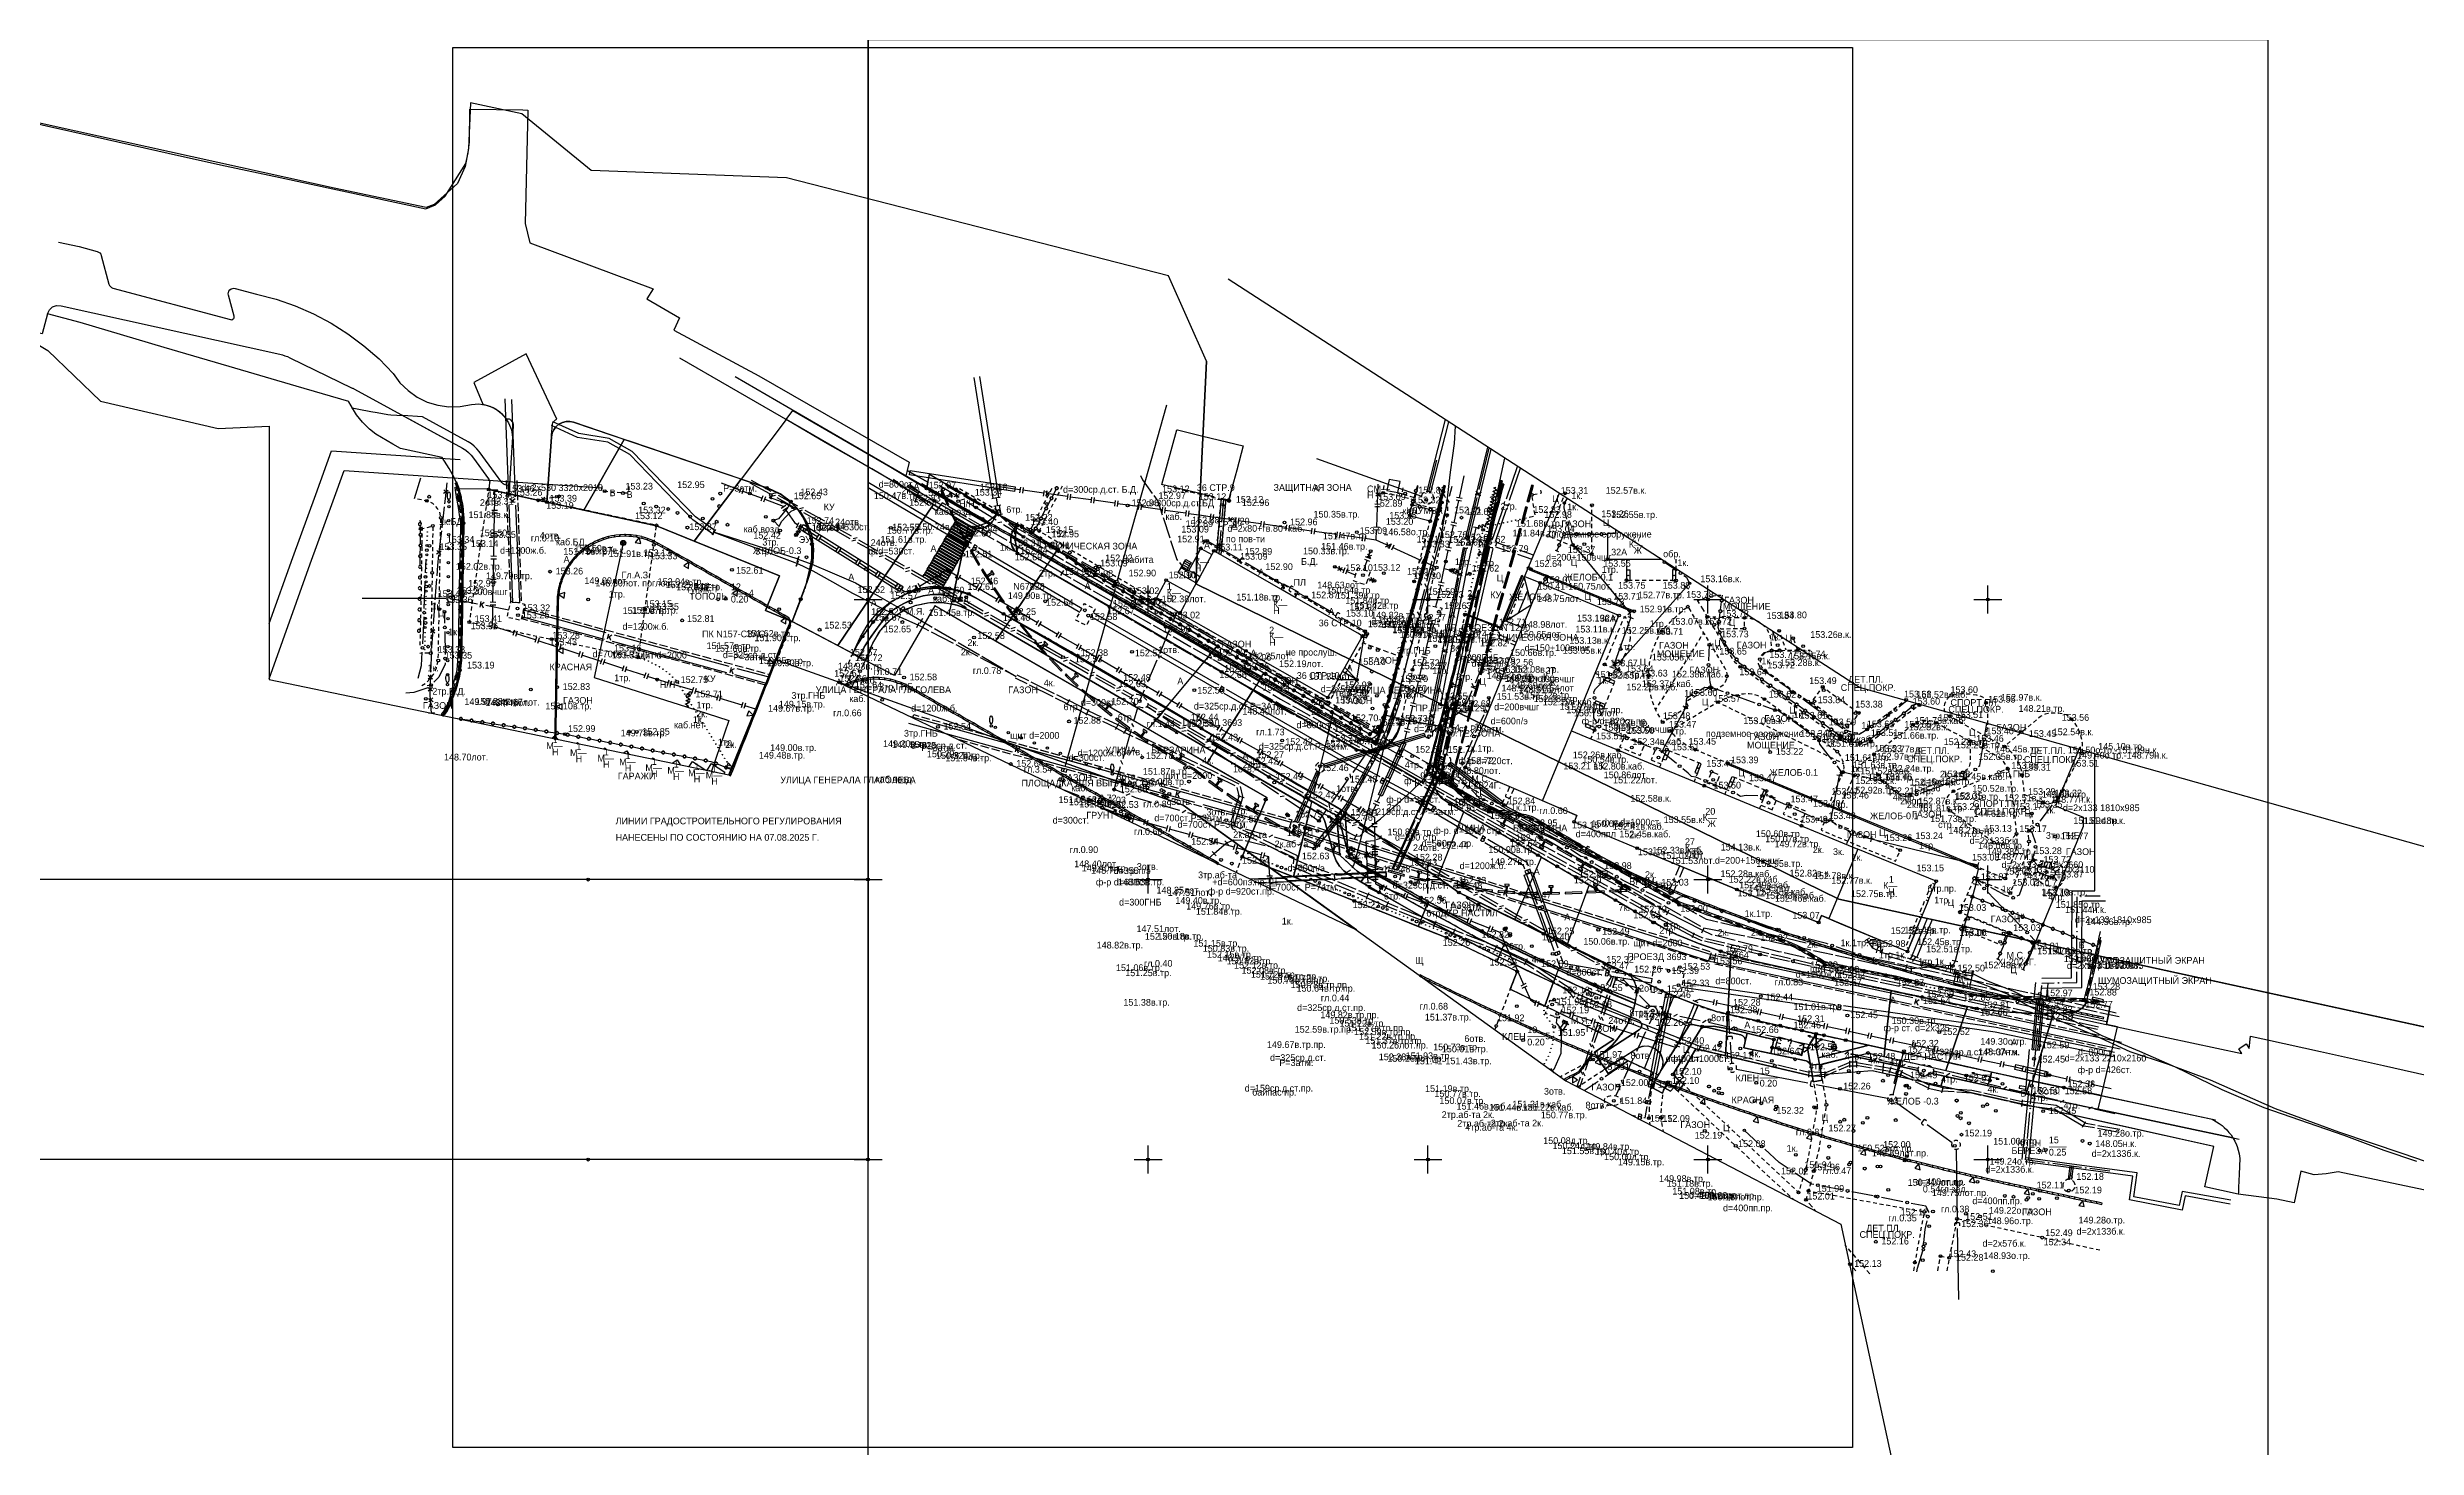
# Model space of a CAD drawing. Header units: metres. Extents: x -2743 to 126, y 13412 to 13916.
# Drawn here: x -2146.6 to -1723.4, y 13548.6 to 13798.6 of the extents above; entities that cross this region are included whole.
import ezdxf

# ---------------------------------------------------------------- set-up
doc = ezdxf.new("R2010")
doc.units = ezdxf.units.M
for name, color, linetype in [('0_геоподоснова', 7, 'Continuous'), ('A-HATCH-WALL', 7, 'Continuous'), ('link-улица Берзарина_Граница работ$0$ГП_Граница проектирования', 7, 'Continuous'), ('link-улица Берзарина_Покрытия — Новые$0$ДВ_ПП_Газон_Р', 7, 'Continuous'), ('link-улица Берзарина_Покрытия — Новые$0$ДВ_ПП_Газон_У за счет АБ_ПЧ', 7, 'Continuous'), ('link-улица Берзарина_Покрытия — Новые$0$ДВ_ПП_Газон_У за счет АБ_ТР', 7, 'Continuous'), ('link-улица Берзарина_Покрытия — Новые$0$ДВ_ПП_Ремонт плитки_1', 7, 'Continuous'), ('link-улица Берзарина_Покрытия — Новые$0$ДВ_ПП_Тип2_Р_покрытия_ПЧ_Местные', 7, 'Continuous'), ('link-улица Берзарина_Покрытия — Новые$0$ДВ_ПП_Тип4_У_ПЧ за счет АБ_ТР', 7, 'Continuous'), ('link-улица Берзарина_Покрытия — Новые$0$ДВ_ПП_Тип5_Р ТР', 7, 'Continuous'), ('link-улица Берзарина_Покрытия — Новые$0$ДВ_ПП_Тип6_У_ТР_3м за счет АБ_ПЧ', 7, 'Continuous'), ('link-улица Берзарина_Покрытия — Новые$0$ДВ_ПП_Тип6_У_ТР_3м за счет Газона', 7, 'Continuous'), ('link-улица Берзарина_Покрытия — Новые$0$ДВ_ПП_Тип6_У_ТР_3м за счет ПЛ_ТР', 7, 'Continuous'), ('link-улица Берзарина_Покрытия — Новые$0$ДВ_ПП_Тип7_У_ТР_до 3м за счет АБ_ПЧ', 7, 'Continuous'), ('link-улица Берзарина_Покрытия — Новые$0$ДВ_ПП_Тип7_У_ТР_до 3м за счет Газона', 7, 'Continuous'), ('link-улица Берзарина_Покрытия — Новые$0$ДВ_ПП_Тип7_У_ТР_до 3м за счет ПЛ_ТР', 7, 'Continuous'), ('link_улица Берзарина_борта$0$_разметка сущ.', 7, 'Continuous'), ('link_улица Берзарина_борта$0$ДВ_ГП_П_Борт_БР100.30.15', 7, 'Continuous'), ('link_улица Берзарина_борта$0$ДВ_ГП_П_Борт_Пониженный_бетонный', 7, 'Continuous'), ('link_улица Берзарина_борта$0$Повышенный борта на местах высадки пассажиров НГПТ', 7, 'Continuous'), ('link_улица Берзарина_борта$0$разметка', 7, 'Continuous'), ('link_улица Берзарина_Люки$0$_ГП_В1 колодцы_сущ.', 7, 'Continuous'), ('link_улица Берзарина_Люки$0$_ГП_Г колодцы_сущ.', 7, 'Continuous'), ('link_улица Берзарина_Люки$0$_ГП_К1 колодцы_сущ.', 7, 'Continuous'), ('link_улица Берзарина_Люки$0$_ГП_ТС колодцы_сущ.', 7, 'Continuous'), ('link_улица Берзарина_Люки$0$СЕТИ', 7, 'Continuous'), ('output[1-12]_3_ДЖКХ-24_03233kl$0$Красные линии', 7, 'Continuous'), ('output[1-12]_3_ДЖКХ-24_03233pp$0$Водосток проектный', 7, 'Continuous'), ('output[1-12]_3_ДЖКХ-24_03233pp$0$Газопровод проектный', 7, 'Continuous'), ('output[1-12]_3_ДЖКХ-24_03233pp$0$Кабель электрический проектный', 7, 'Continuous'), ('output[1-12]_3_ДЖКХ-24_03233tp$0$Береговая линия', 7, 'Continuous'), ('output[1-12]_3_ДЖКХ-24_03233tp$0$Вентиляторы', 7, 'Continuous'), ('output[1-12]_3_ДЖКХ-24_03233tp$0$Внутреннее заполнение', 7, 'Continuous'), ('output[1-12]_3_ДЖКХ-24_03233tp$0$Вышки', 7, 'Continuous'), ('output[1-12]_3_ДЖКХ-24_03233tp$0$Горизонтали', 7, 'Continuous'), ('output[1-12]_3_ДЖКХ-24_03233tp$0$Граница площадки', 7, 'Continuous'), ('output[1-12]_3_ДЖКХ-24_03233tp$0$Граница растительности и грунта', 7, 'Continuous'), ('output[1-12]_3_ДЖКХ-24_03233tp$0$Граница улицы', 7, 'Continuous'), ('output[1-12]_3_ДЖКХ-24_03233tp$0$Здания', 7, 'Continuous'), ('output[1-12]_3_ДЖКХ-24_03233tp$0$Колодцы', 7, 'Continuous'), ('output[1-12]_3_ДЖКХ-24_03233tp$0$Крыльца', 7, 'Continuous'), ('output[1-12]_3_ДЖКХ-24_03233tp$0$Леса и газоны', 7, 'Continuous'), ('output[1-12]_3_ДЖКХ-24_03233tp$0$Лестницы набережных', 7, 'Continuous'), ('output[1-12]_3_ДЖКХ-24_03233tp$0$ЛЭП', 7, 'Continuous'), ('output[1-12]_3_ДЖКХ-24_03233tp$0$Номер дома', 7, 'Continuous'), ('output[1-12]_3_ДЖКХ-24_03233tp$0$Ограды', 7, 'Continuous'), ('output[1-12]_3_ДЖКХ-24_03233tp$0$Отдельно стоящее дерево', 7, 'Continuous'), ('output[1-12]_3_ДЖКХ-24_03233tp$0$Павильоны', 7, 'Continuous'), ('output[1-12]_3_ДЖКХ-24_03233tp$0$Полоса деревьев', 7, 'Continuous'), ('output[1-12]_3_ДЖКХ-24_03233tp$0$Пояснительные подписи', 7, 'Continuous'), ('output[1-12]_3_ДЖКХ-24_03233tp$0$Светофоры', 7, 'Continuous'), ('output[1-12]_3_ДЖКХ-24_03233tp$0$Территории', 7, 'Continuous'), ('output[1-12]_3_ДЖКХ-24_03233tp$0$Топографические объекты', 7, 'Continuous'), ('output[1-12]_3_ДЖКХ-24_03233tp$0$Указатель подз коммуникаций', 7, 'Continuous'), ('output[1-12]_3_ДЖКХ-24_03233tp$0$Фонари', 7, 'Continuous'), ('output[1-12]_3_ДЖКХ-24_03233tp$0$Фонтаны', 7, 'Continuous'), ('output[1-12]_3_ДЖКХ-24_03233tp$0$Части зданий', 7, 'Continuous'), ('output[1-12]_3_ДЖКХ-24_03233up$0$Водопровод', 7, 'Continuous'), ('output[1-12]_3_ДЖКХ-24_03233up$0$Водосток', 7, 'Continuous'), ('output[1-12]_3_ДЖКХ-24_03233up$0$Газопровод', 7, 'Continuous'), ('output[1-12]_3_ДЖКХ-24_03233up$0$Дренаж', 7, 'Continuous'), ('output[1-12]_3_ДЖКХ-24_03233up$0$Кабели', 7, 'Continuous'), ('output[1-12]_3_ДЖКХ-24_03233up$0$Кабель защиты', 7, 'Continuous'), ('output[1-12]_3_ДЖКХ-24_03233up$0$Кабель связи', 7, 'Continuous'), ('output[1-12]_3_ДЖКХ-24_03233up$0$Кабель электрический', 7, 'Continuous'), ('output[1-12]_3_ДЖКХ-24_03233up$0$Канализация самотёчная', 7, 'Continuous'), ('output[1-12]_3_ДЖКХ-24_03233up$0$Подземные коммуникации', 7, 'Continuous'), ('output[1-12]_3_ДЖКХ-24_03233up$0$Теплосеть', 7, 'Continuous'), ('output[1-12]_brd$0$Граница заказа', 7, 'Continuous'), ('output[1-12]_brd$0$Координатные кресты', 7, 'Continuous'), ('output[1-12]_brd$0$Рамки', 7, 'Continuous'), ('output[19-22]_3_ДЖКХ-25_01840kl$0$Красные линии', 7, 'Continuous'), ('output[19-22]_3_ДЖКХ-25_01840tp$0$Береговая линия', 7, 'Continuous'), ('output[19-22]_3_ДЖКХ-25_01840tp$0$Бортовой камень', 7, 'Continuous'), ('output[19-22]_3_ДЖКХ-25_01840tp$0$Вентиляторы', 7, 'Continuous'), ('output[19-22]_3_ДЖКХ-25_01840tp$0$Внутреннее заполнение', 7, 'Continuous'), ('output[19-22]_3_ДЖКХ-25_01840tp$0$Горизонтали', 7, 'Continuous'), ('output[19-22]_3_ДЖКХ-25_01840tp$0$Граница площадки', 7, 'Continuous'), ('output[19-22]_3_ДЖКХ-25_01840tp$0$Граница улицы', 7, 'Continuous'), ('output[19-22]_3_ДЖКХ-25_01840tp$0$Здания', 7, 'Continuous'), ('output[19-22]_3_ДЖКХ-25_01840tp$0$Колодцы', 7, 'Continuous'), ('output[19-22]_3_ДЖКХ-25_01840tp$0$Крыльца', 7, 'Continuous'), ('output[19-22]_3_ДЖКХ-25_01840tp$0$Леса и газоны', 7, 'Continuous'), ('output[19-22]_3_ДЖКХ-25_01840tp$0$Навесы', 7, 'Continuous'), ('output[19-22]_3_ДЖКХ-25_01840tp$0$Номер дома', 7, 'Continuous'), ('output[19-22]_3_ДЖКХ-25_01840tp$0$Ограды', 7, 'Continuous'), ('output[19-22]_3_ДЖКХ-25_01840tp$0$Отдельно стоящее дерево', 7, 'Continuous'), ('output[19-22]_3_ДЖКХ-25_01840tp$0$Откосы', 7, 'Continuous'), ('output[19-22]_3_ДЖКХ-25_01840tp$0$Пояснительные подписи', 7, 'Continuous'), ('output[19-22]_3_ДЖКХ-25_01840tp$0$Светофоры', 7, 'Continuous'), ('output[19-22]_3_ДЖКХ-25_01840tp$0$Топографические объекты', 7, 'Continuous'), ('output[19-22]_3_ДЖКХ-25_01840tp$0$Фонари', 7, 'Continuous'), ('output[19-22]_3_ДЖКХ-25_01840tp$0$Фонтаны', 7, 'Continuous'), ('output[19-22]_3_ДЖКХ-25_01840tp$0$Части зданий', 7, 'Continuous'), ('output[19-22]_3_ДЖКХ-25_01840up$0$Водопровод', 7, 'Continuous'), ('output[19-22]_3_ДЖКХ-25_01840up$0$Водосток', 7, 'Continuous'), ('output[19-22]_3_ДЖКХ-25_01840up$0$Газопровод', 7, 'Continuous'), ('output[19-22]_3_ДЖКХ-25_01840up$0$Дренаж', 7, 'Continuous'), ('output[19-22]_3_ДЖКХ-25_01840up$0$Кабели', 7, 'Continuous'), ('output[19-22]_3_ДЖКХ-25_01840up$0$Кабель защиты', 7, 'Continuous'), ('output[19-22]_3_ДЖКХ-25_01840up$0$Кабель связи', 7, 'Continuous'), ('output[19-22]_3_ДЖКХ-25_01840up$0$Кабель электрический', 7, 'Continuous'), ('output[19-22]_3_ДЖКХ-25_01840up$0$Канализация самотёчная', 7, 'Continuous'), ('output[19-22]_3_ДЖКХ-25_01840up$0$Подземные коммуникации', 7, 'Continuous'), ('output[19-22]_3_ДЖКХ-25_01840up$0$Теплосеть', 7, 'Continuous'), ('output[19-22]_brd$0$Граница заказа', 7, 'Continuous'), ('output[19-22]_brd$0$Рамки', 7, 'Continuous'), ('output[23]_3_ДЖКХ-25_01840kl$0$Красные линии', 7, 'Continuous'), ('output[23]_3_ДЖКХ-25_01840pp$0$Водосток проектный', 7, 'Continuous'), ('output[23]_3_ДЖКХ-25_01840tp$0$Бортовой камень', 7, 'Continuous'), ('output[23]_3_ДЖКХ-25_01840tp$0$Горизонтали', 7, 'Continuous'), ('output[23]_3_ДЖКХ-25_01840tp$0$Граница площадки', 7, 'Continuous'), ('output[23]_3_ДЖКХ-25_01840tp$0$Граница улицы', 7, 'Continuous'), ('output[23]_3_ДЖКХ-25_01840tp$0$Колодцы', 7, 'Continuous'), ('output[23]_3_ДЖКХ-25_01840tp$0$Леса и газоны', 7, 'Continuous'), ('output[23]_3_ДЖКХ-25_01840tp$0$Ограды', 7, 'Continuous'), ('output[23]_3_ДЖКХ-25_01840tp$0$Отдельно стоящее дерево', 7, 'Continuous'), ('output[23]_3_ДЖКХ-25_01840tp$0$Полоса деревьев', 7, 'Continuous'), ('output[23]_3_ДЖКХ-25_01840tp$0$Пояснительные подписи', 7, 'Continuous'), ('output[23]_3_ДЖКХ-25_01840tp$0$Фонари', 7, 'Continuous'), ('output[23]_3_ДЖКХ-25_01840up$0$Водопровод', 7, 'Continuous'), ('output[23]_3_ДЖКХ-25_01840up$0$Водосток', 7, 'Continuous'), ('output[23]_3_ДЖКХ-25_01840up$0$Газопровод', 7, 'Continuous'), ('output[23]_3_ДЖКХ-25_01840up$0$Кабели', 7, 'Continuous'), ('output[23]_3_ДЖКХ-25_01840up$0$Кабель связи', 7, 'Continuous'), ('output[23]_3_ДЖКХ-25_01840up$0$Канализация самотёчная', 7, 'Continuous'), ('output[23]_brd$0$Граница заказа', 7, 'Continuous'), ('output[23]_brd$0$Координатные кресты', 7, 'Continuous'), ('output[23]_brd$0$Рамки', 7, 'Continuous'), ('output[24-26]_3_ДЖКХ-25_01840kl$0$Красные линии', 7, 'Continuous'), ('output[24-26]_brd$0$Координатные кресты', 7, 'Continuous'), ('output[24-26]_brd$0$Рамки', 7, 'Continuous')]:
    doc.layers.add(name, color=color, linetype=linetype)

msp = doc.modelspace()

# ---------------------------------------------------------------- texts
at = {"layer": '0_геоподоснова'}
msp.add_text('ЗАЩИТНАЯ ЗОНА', height=1.2, dxfattribs=at).set_placement((-1927.59, 13719.41))
at = {"layer": 'output[1-12]_3_ДЖКХ-24_03233kl$0$Красные линии'}
for s, p in [('ТЕХНИЧЕСКАЯ ЗОНА', (-1968.7, 13708.94)), ('ПК N157-СЗАО', (-2029.65, 13693.26)), ('КРАСНАЯ', (-2056.9, 13687.37)), ('ПР.ПРОЕЗД 1290', (-1902.23, 13680.05)), ('ПРОЕЗД 3693', (-1943.8, 13677.43)), ('ТЕХЗОНА', (-1894.65, 13675.53)), ('ПРОЕЗД 3693', (-1864.44, 13635.63)), ('КРАСНАЯ', (-1845.79, 13610.06))]:
    msp.add_text(s, height=1.2, dxfattribs=at).set_placement(p)
at = {"layer": 'output[1-12]_3_ДЖКХ-24_03233pp$0$Водосток проектный'}
for s, p in [('150.30лот.пр.', (-1875.3, 13679.71)), ('ф-р d=820ст.пр.', (-1872.55, 13677.72)), ('d=500пэ..пр.', (-1901.14, 13655.89)), ('150.26лот.пр.', (-1910.08, 13619.84)), ('150.26лот.пр.', (-1907.25, 13617.47)), ('150.52лот.пр.', (-1823.34, 13601.46)), ('149.89лот.пр.', (-1820.73, 13600.57)), ('149.89лот.пр.', (-1820.73, 13600.57)), ('150.34лот.пр.', (-1814.33, 13595.32)), ('d=400пп.пр.', (-1812.85, 13595.46)), ('d=400пп.пр.', (-1812.85, 13595.46)), ('150.48лот.пр.', (-1855.15, 13593)), ('d=400пп.пр.', (-1853.4, 13593.09)), ('150.28лот.пр.', (-1851.44, 13593)), ('150.18лот.пр.', (-1850.07, 13592.74)), ('d=400пп.пр.', (-1847.31, 13590.78)), ('149.75лот.пр.', (-1810.01, 13593.5)), ('149.75лот.пр.', (-1810.01, 13593.5)), ('d=400пп.пр.', (-1802.78, 13592.05))]:
    msp.add_text(s, height=1.2, dxfattribs=at).set_placement(p)
at = {"layer": 'output[1-12]_3_ДЖКХ-24_03233pp$0$Газопровод проектный'}
for s, p in [('152.57в.тр.пр.', (-1930, 13632.14)), ('150.79в.тр.пр.', (-1928.69, 13631.42)), ('150.78в.тр.пр.', (-1924.53, 13630.63)), ('150.64в.тр.пр.', (-1923.48, 13629.99)), ('d=325ср.д.ст.пр.', (-1923.38, 13626.54)), ('149.82в.тр.пр.', (-1919.23, 13625.25)), ('149.67в.тр.пр.', (-1928.76, 13619.95)), ('152.59в.тр.пр.', (-1923.8, 13622.67)), ('151.37в.тр.пр.', (-1914.51, 13622.95)), ('152.59в.тр.пр.', (-1913.2, 13622.23)), ('151.22в.тр.пр.', (-1912.33, 13621.41)), ('151.37в.тр.пр.', (-1911.19, 13620.62)), ('d=159ср.д.ст.пр.', (-1932.73, 13612.16)), ('байпас пр.', (-1931.41, 13611.44))]:
    msp.add_text(s, height=1.2, dxfattribs=at).set_placement(p)
at = {"layer": 'output[1-12]_3_ДЖКХ-24_03233pp$0$Кабель электрический проектный'}
for s, p in [('4к.пр.', (-1816.98, 13664.11)), ('2к.пр.', (-1815.67, 13663.43)), ('2к.пр.', (-1814.47, 13662.78)), ('6тр.пр.', (-1810.81, 13647.82))]:
    msp.add_text(s, height=1.2, dxfattribs=at).set_placement(p)
at = {"layer": 'output[1-12]_3_ДЖКХ-24_03233tp$0$Береговая линия'}
for s, p in [('ЖЕЛОБ-0.3', (-2020.58, 13708.13)), ('ЖЕЛОБ -0.3', (-1817.91, 13609.84))]:
    msp.add_text(s, height=1.2, dxfattribs=at).set_placement(p)
at = {"layer": 'output[1-12]_3_ДЖКХ-24_03233tp$0$Вентиляторы'}
for p in [(-2046.16, 13718.45), (-2043.12, 13718.16), (-1782.32, 13636.34), (-1794.19, 13611.26)]:
    msp.add_text('В', height=1.2, dxfattribs=at).set_placement(p)
at = {"layer": 'output[1-12]_3_ДЖКХ-24_03233tp$0$Горизонтали'}
for s, p in [('153.31', (-2068.21, 13716.95)), ('153.46', (-2067.97, 13718.11)), ('153.46', (-2064.45, 13719.22)), ('153.26', (-2063.07, 13718.54)), ('153.39', (-2056.9, 13717.49)), ('153.23', (-2043.33, 13719.64)), ('152.65', (-2013.27, 13717.92)), ('152.43', (-2012.09, 13718.62)), ('152.68', (-1992.66, 13716.76)), ('152.83', (-1991.93, 13717.5)), ('152.97', (-1989.17, 13719.83)), ('153.34', (-1980.94, 13718.56)), ('153.18', (-1980, 13719.48)), ('152.98', (-1952.93, 13716.67)), ('152.97', (-1948.14, 13717.97)), ('153.12', (-1947.49, 13719.16)), ('153.19', (-2057.48, 13716.21)), ('153.12', (-2041.62, 13714.36)), ('153.32', (-2041.06, 13715.38)), ('152.87', (-2031.92, 13712.39)), ('152.44', (-2008.97, 13712.5)), ('153.22', (-1971.95, 13714.08)), ('153.40', (-1970.94, 13713.29)), ('153.35', (-2076.53, 13708.84)), ('153.34', (-2075.23, 13710.13)), ('153.14', (-2070.93, 13709.4)), ('153.50', (-2069.36, 13711.3)), ('153.35', (-2067.82, 13711.01)), ('152.42', (-2020.49, 13710.87)), ('152.61', (-2010.05, 13712.23)), ('152.55', (-1995.69, 13712.33)), ('152.66', (-1982.92, 13711.26)), ('152.84', (-1981.8, 13711.97)), ('153.31', (-1974.11, 13709.51)), ('152.84', (-1972.84, 13708.2)), ('153.15', (-1968.26, 13711.87)), ('152.95', (-1967.24, 13711.11)), ('153.26', (-2055.8, 13704.48)), ('153.13', (-2040.1, 13707.75)), ('153.33', (-2038.95, 13707.2)), ('152.61', (-2023.59, 13704.62)), ('152.51', (-1982.71, 13707.53)), ('152.69', (-1973.82, 13707)), ('152.90', (-1965, 13704.41)), ('152.98', (-1961.14, 13704.04)), ('153.09', (-1958.55, 13705.91)), ('152.92', (-1957.65, 13706.84)), ('153.40', (-2076.87, 13700.45)), ('152.99', (-2071.41, 13702.31)), ('152.52', (-2001.88, 13701.18)), ('152.42', (-1996.24, 13701.3)), ('152.57', (-1996.02, 13700.08)), ('152.60', (-1987.7, 13701.08)), ('152.61', (-1982.24, 13701.73)), ('152.46', (-1981.67, 13702.72)), ('153.02', (-1952.89, 13700.97)), ('152.90', (-1946.32, 13703.79)), ('153.36', (-2075.53, 13699.38)), ('153.41', (-2070.27, 13695.99)), ('153.15', (-2039.91, 13698.66)), ('153.35', (-2038.69, 13698.15)), ('152.81', (-2032.33, 13696.01)), ('152.52', (-1999.45, 13697.26)), ('152.67', (-1998.92, 13696.24)), ('152.40', (-1975.93, 13696.19)), ('152.25', (-1974.91, 13697.25)), ('152.54', (-1968.21, 13698.89)), ('152.67', (-1957.29, 13697.39)), ('152.84', (-1956.27, 13698.71)), ('152.90', (-1952.71, 13699.1)), ('153.02', (-1945.61, 13696.65)), ('153.56', (-2070.98, 13694.71)), ('153.43', (-2056.9, 13691.84)), ('153.28', (-2056.38, 13693.02)), ('152.53', (-2007.8, 13694.83)), ('152.65', (-1997.23, 13694.13)), ('152.58', (-1980.48, 13692.95)), ('152.90', (-1947.33, 13694.16)), ('153.33', (-2076.87, 13690.51)), ('153.35', (-2075.62, 13689.45)), ('153.19', (-2071.62, 13687.69)), ('153.31', (-2045.76, 13689.49)), ('153.16', (-2045.37, 13690.73)), ('152.57', (-2003.24, 13690)), ('152.72', (-2002.32, 13689.02)), ('152.53', (-1963.07, 13688.81)), ('152.38', (-1962.04, 13689.92)), ('152.52', (-1952.35, 13689.87)), ('152.90', (-1937.54, 13689.98)), ('152.83', (-1936.39, 13687.1)), ('152.86', (-1933.26, 13687.48)), ('153.06', (-1932.86, 13689.08)), ('152.83', (-2054.54, 13683.87)), ('152.75', (-2033.47, 13685.11)), ('152.58', (-1992.58, 13685.58)), ('152.63', (-1955.28, 13684.36)), ('152.48', (-1954.43, 13685.48)), ('152.50', (-1941.21, 13683.21)), ('152.66', (-1937.26, 13686)), ('152.84', (-1929.54, 13683.73)), ('153.06', (-1916.57, 13681.45)), ('152.59', (-1898.02, 13680.99)), ('152.74', (-1896.94, 13680.46)), ('152.99', (-2053.59, 13676.37)), ('152.85', (-2040.32, 13675.86)), ('152.88', (-1963.31, 13677.83)), ('152.59', (-1943.12, 13677.25)), ('152.44', (-1942.34, 13678.41)), ('152.43', (-1938.82, 13674.83)), ('152.77', (-1917.43, 13674.59)), ('152.83', (-1916.76, 13676.33)), ('152.70', (-1913.78, 13678.28)), ('152.75', (-1908.99, 13677.5)), ('152.73', (-1904.97, 13678.18)), ('152.58', (-1903.72, 13677.73)), ('152.78', (-1950.37, 13671.55)), ('152.42', (-1931.68, 13670.57)), ('152.27', (-1930.63, 13671.71)), ('152.42', (-1925.49, 13674.03)), ('152.62', (-1918.32, 13673.73)), ('152.53', (-1902.29, 13672.67)), ('152.72', (-1893.2, 13670.63)), ('152.49', (-1927.22, 13667.82)), ('152.48', (-1913.95, 13667.33)), ('152.59', (-1900.6, 13669.65)), ('152.74', (-1899.5, 13669.23)), ('152.78', (-1897.97, 13667.05)), ('152.42', (-1921.44, 13664.52)), ('152.61', (-1896.27, 13662.28)), ('152.76', (-1895.44, 13663.27)), ('152.52', (-1935.18, 13660.2)), ('152.46', (-1914.76, 13660.49)), ('152.31', (-1913.74, 13661.43)), ('152.83', (-1888.95, 13660.81)), ('152.95', (-1881.79, 13659.54)), ('153.15', (-1874.27, 13659.14)), ('152.73', (-1914.63, 13653.8)), ('152.28', (-1902.33, 13653.4)), ('152.44', (-1897.67, 13655.53)), ('152.64', (-1885.34, 13655.9)), ('152.79', (-1884.33, 13656.89)), ('153.16', (-1862.51, 13654.36)), ('152.43', (-1903.29, 13652.5)), ('152.33', (-1894.51, 13649.28)), ('152.70', (-1873.95, 13649.31)), ('152.85', (-1873.07, 13650.37)), ('152.98', (-1868.53, 13651.9)), ('152.22', (-1913.46, 13644.9)), ('152.56', (-1901.58, 13645.72)), ('152.48', (-1895.2, 13648.37)), ('152.47', (-1882.83, 13646.68)), ('153.12', (-1844.72, 13646.99)), ('152.64', (-1863.32, 13643.08)), ('152.79', (-1862.27, 13644.12)), ('153.00', (-1854.94, 13644.27)), ('153.07', (-1834.94, 13643.04)), ('152.26', (-1897.37, 13638.16)), ('152.82', (-1890.44, 13639.61)), ('152.40', (-1879.62, 13639.17)), ('152.25', (-1878.77, 13640.24)), ('152.49', (-1868.9, 13640.16)), ('152.79', (-1846.88, 13637.05)), ('152.92', (-1840.65, 13639.02)), ('152.98', (-1819.64, 13637.98)), ('153.01', (-1792.1, 13637.55)), ('152.37', (-1889, 13634.66)), ('152.59', (-1879.8, 13634.39)), ('152.47', (-1868.97, 13634)), ('152.32', (-1868.16, 13635.16)), ('152.53', (-1854.5, 13633.91)), ('152.64', (-1847.61, 13635.93)), ('152.90', (-1831.7, 13634.2)), ('152.82', (-1826.87, 13632.4)), ('152.50', (-1805.44, 13633.6)), ('152.96', (-1786.45, 13635.26)), ('152.55', (-1870.15, 13630.1)), ('152.46', (-1857.95, 13628.87)), ('152.41', (-1857.35, 13629.92)), ('152.44', (-1839.72, 13628.44)), ('152.67', (-1827.45, 13631.06)), ('152.87', (-1816.29, 13631.01)), ('152.54', (-1811.59, 13627.8)), ('152.69', (-1810.96, 13629.02)), ('152.85', (-1804.43, 13628.4)), ('152.88', (-1781.89, 13629.31)), ('153.28', (-1781.29, 13630.33)), ('151.92', (-1887.68, 13624.72)), ('152.44', (-1862.43, 13625.42)), ('152.34', (-1861.33, 13624.95)), ('152.38', (-1846.07, 13626.15)), ('152.28', (-1845.51, 13627.49)), ('152.31', (-1834.07, 13624.57)), ('152.45', (-1824.56, 13625.26)), ('152.66', (-1801.39, 13625.69)), ('152.81', (-1800.95, 13627.01)), ('152.94', (-1791.34, 13627.41)), ('152.83', (-1789.78, 13626.2)), ('152.68', (-1789.77, 13624.93)), ('152.77', (-1782.62, 13627.12)), ('151.95', (-1876.81, 13622.1)), ('152.40', (-1855.57, 13620.65)), ('152.42', (-1852.37, 13619.35)), ('152.66', (-1842.27, 13622.63)), ('152.46', (-1834.72, 13623.45)), ('152.56', (-1831.8, 13619.54)), ('152.32', (-1813.69, 13620.18)), ('152.52', (-1808.13, 13622.27)), ('152.59', (-1790.38, 13619.88)), ('151.97', (-1870.23, 13618.17)), ('151.87', (-1869.59, 13616.93)), ('151.91', (-1868.86, 13616)), ('152.10', (-1856.04, 13615.18)), ('152.11', (-1846.99, 13618.02)), ('152.64', (-1838.57, 13618.8)), ('152.48', (-1821.45, 13617.85)), ('152.47', (-1814.33, 13619.1)), ('152.00', (-1865.55, 13613.15)), ('152.07', (-1858.97, 13612.83)), ('152.10', (-1856.44, 13613.53)), ('152.26', (-1825.85, 13612.53)), ('152.67', (-1804.31, 13613.99)), ('152.58', (-1786.3, 13611.68)), ('152.38', (-1785.78, 13612.93)), ('152.12', (-1860.38, 13606.79)), ('152.09', (-1858.13, 13606.75)), ('152.32', (-1837.78, 13608.19)), ('152.45', (-1789.13, 13608.16)), ('152.19', (-1852.36, 13603.76)), ('152.27', (-1828.48, 13605.03)), ('152.19', (-1804.18, 13604.14)), ('152.08', (-1844.62, 13602.24)), ('151.94', (-1832.8, 13598.48)), ('152.00', (-1818.71, 13602.1)), ('152.02', (-1836.96, 13597.37)), ('151.96', (-1831.33, 13598.08)), ('151.99', (-1830.58, 13594.26)), ('152.11', (-1791.31, 13594.85)), ('152.01', (-1832.25, 13592.88)), ('152.12', (-1815.58, 13590.03)), ('152.36', (-1804.78, 13587.95)), ('152.51', (-1804.06, 13589.25)), ('152.49', (-1789.77, 13586.34)), ('152.16', (-1819.03, 13584.85)), ('152.43', (-1807.01, 13582.59)), ('152.28', (-1805.71, 13581.94)), ('152.34', (-1790.06, 13584.7)), ('152.13', (-1823.89, 13580.86))]:
    msp.add_text(s, height=1.2, dxfattribs=at).set_placement(p)
at = {"layer": 'output[1-12]_3_ДЖКХ-24_03233tp$0$Граница площадки'}
msp.add_text('СПЕЦ.ПОКР.', height=1.2, dxfattribs=at).set_placement((-1822.93, 13586.03))
at = {"layer": 'output[1-12]_3_ДЖКХ-24_03233tp$0$Граница улицы'}
for s, p in [('А', (-1991.89, 13719.56)), ('А', (-1988.85, 13708.5)), ('А', (-2054.38, 13706.58)), ('А', (-2003.54, 13703.43)), ('А', (-1989.27, 13701.06)), ('А', (-1961.33, 13701.86)), ('Ц', (-2076.85, 13696.98)), ('А', (-1999.5, 13698.85)), ('А', (-1997.78, 13695.89)), ('А', (-1939.51, 13689.24)), ('А', (-2003.5, 13686.07)), ('А', (-1944.77, 13684.87)), ('А', (-1900.49, 13676.26)), ('А', (-1933.15, 13671.5)), ('УЛИЦА ГЕНЕРАЛА ГЛАГОЛЕВА', (-2015.68, 13667.2)), ('Ц', (-1891.58, 13664.81)), ('УЛИЦА           БЕРЗАРИНА', (-1895.2, 13658.61)), ('А', (-1881.1, 13650.81)), ('Ц', (-1868.94, 13650.29)), ('А', (-1875.65, 13642.73)), ('Щ', (-1902.3, 13634.99)), ('Ц', (-1796, 13633.29)), ('А', (-1817.51, 13627.9)), ('А', (-1859.51, 13621.63)), ('А', (-1843.51, 13623.45)), ('А', (-1795.85, 13620.38)), ('Ц', (-1854.49, 13619.07)), ('Ц', (-1829.7, 13606.9)), ('Ц', (-1847.32, 13605.08))]:
    msp.add_text(s, height=1.2, dxfattribs=at).set_placement(p)
at = {"layer": 'output[1-12]_3_ДЖКХ-24_03233tp$0$Здания'}
for s, p in [('1', (-1941.64, 13707.22)), ('К—', (-1941.64, 13706.12)), ('Н', (-1941.64, 13705.02)), ('1', (-1946.65, 13701.75)), ('К—', (-1946.65, 13700.65)), ('М.Я.', (-1993.25, 13697.28)), ('Н', (-1946.65, 13699.55)), ('2', (-1928.37, 13693.94)), ('К—', (-1928.37, 13692.84)), ('Н', (-1928.37, 13691.74)), ('1', (-2056.34, 13674.39)), ('М—', (-2057.46, 13673.29)), ('Н', (-2056.46, 13672.19)), ('М—', (-2053.22, 13672.05)), ('Н', (-2052.22, 13670.95)), ('1', (-2052.1, 13673.15)), ('М—', (-2048.33, 13671.08)), ('1', (-2047.21, 13672.18)), ('М—', (-2044.45, 13670.42)), ('1', (-2043.33, 13671.52)), ('1', (-2038.65, 13670.49)), ('Н', (-2047.33, 13669.98)), ('Н', (-2043.45, 13669.32)), ('М—', (-2039.77, 13669.39)), ('Н', (-2038.77, 13668.29)), ('М—', (-2035.84, 13668.91)), ('Н', (-2034.84, 13667.81)), ('1', (-2034.72, 13670.01)), ('М—', (-2032.13, 13668.46)), ('Н', (-2031.13, 13667.36)), ('1', (-2031.01, 13669.56)), ('М—', (-2028.99, 13668.07)), ('Н', (-2027.99, 13666.97)), ('1', (-2027.87, 13669.17)), ('27', (-1854.11, 13656.17)), ('СТР', (-1854.11, 13653.97)), ('К—', (-1854.11, 13655.07)), ('1', (-1804.51, 13632.75)), ('М—', (-1805.63, 13631.65)), ('Н', (-1804.63, 13630.55)), ('М.Я.', (-1874.46, 13624.21))]:
    msp.add_text(s, height=1.2, dxfattribs=at).set_placement(p)
at = {"layer": 'output[1-12]_3_ДЖКХ-24_03233tp$0$Колодцы'}
for s, p in [('152.95', (-2034.09, 13719.91)), ('152.74', (-2010.97, 13713.51)), ('Н/Н', (-1983.73, 13716.49)), ('153.37', (-2073.49, 13701.01)), ('153.25', (-2061.84, 13696.64)), ('153.32', (-2061.68, 13697.93)), ('152.58', (-1960.38, 13696.35)), ('Н/Н', (-2037.18, 13684.21)), ('———', (-1915.74, 13683.52)), ('152.92', (-1914.96, 13684.17)), ('152.70', (-1905.11, 13683.54)), ('152.71', (-2030.84, 13682.53)), ('152.70', (-1956.58, 13681.24)), ('152.82', (-1915.29, 13682.69)), ('152.76', (-1906.74, 13677.78)), ('152.54', (-1899.21, 13676.55)), ('152.74', (-1896.47, 13672.63)), ('152.46', (-1919.08, 13669.37)), ('152.84', (-1885.78, 13663.44)), ('152.81', (-1925.2, 13657.76)), ('152.75', (-1923.72, 13661.09)), ('152.63', (-1922.52, 13653.62)), ('152.48', (-1908.05, 13651.28)), ('153.03', (-1858.34, 13648.93)), ('152.26', (-1863.18, 13633.41)), ('152.39', (-1856.51, 13633.16)), ('153.56', (-1848.75, 13634.88)), ('152.16', (-1876.02, 13629.69)), ('152.33', (-1854.67, 13630.94)), ('152.97', (-1789.77, 13629.17)), ('151.95', (-1877.01, 13627.58)), ('152.19', (-1876.14, 13626.12)), ('152.08', (-1872.04, 13627.14)), ('152.26', (-1859.33, 13623.89)), ('152.45', (-1791.13, 13617.34)), ('152.49', (-1813.92, 13614.51)), ('152.50', (-1792.07, 13611.75)), ('151.84', (-1865.75, 13609.93)), ('152.19', (-1784.55, 13593.97)), ('152.18', (-1784.2, 13596.39))]:
    msp.add_text(s, height=1.2, dxfattribs=at).set_placement(p)
at = {"layer": 'output[1-12]_3_ДЖКХ-24_03233tp$0$Крыльца'}
msp.add_text('ПЛ', height=1.2, dxfattribs=at).set_placement((-1943.72, 13703.83))
at = {"layer": 'output[1-12]_3_ДЖКХ-24_03233tp$0$Леса и газоны'}
for s, p in [('ГАЗОН', (-1969.46, 13709.12)), ('ТОПОЛЬ', (-2031.91, 13700)), ('КЛЕН', (-2030.98, 13701.56)), ('——4', (-2024.5, 13700.57)), ('12', (-2024.5, 13701.67)), ('0.20', (-2024.5, 13699.47)), ('ГАЗОН', (-1936.88, 13691.45)), ('ГАЗОН', (-1974.98, 13683.28)), ('ГАЗОН', (-1928.54, 13684.94)), ('ГАЗОН', (-2079.51, 13680.49)), ('ГАЗОН', (-2054.47, 13681.4)), ('ГАЗОН', (-1915.25, 13681.33)), ('ГАЗОН', (-1896.89, 13644.88)), ('КЛЕН', (-1886.79, 13621.39)), ('——5', (-1882.27, 13621.49)), ('0.20', (-1882.27, 13620.39)), ('10', (-1882.27, 13622.59)), ('ГАЗОН', (-1871.78, 13622.81)), ('15', (-1840.76, 13615.25)), ('ГАЗОН', (-1870.84, 13612.35)), ('КЛЕН', (-1845.07, 13613.99)), ('——', (-1840.76, 13614.15)), ('0.20', (-1840.76, 13613.05)), ('ГАЗОН', (-1854.93, 13605.65)), ('15', (-1789.12, 13602.93)), ('БЕРЕЗА', (-1795.79, 13600.99)), ('КЛЕН', (-1794.71, 13602.36)), ('——', (-1789.12, 13601.83)), ('0.25', (-1789.12, 13600.73)), ('ГАЗОН', (-1793.91, 13590.08))]:
    msp.add_text(s, height=1.2, dxfattribs=at).set_placement(p)
at = {"layer": 'output[1-12]_3_ДЖКХ-24_03233tp$0$Номер дома'}
msp.add_text('36 СТР.10', height=1.2, dxfattribs=at).set_placement((-1923.44, 13685.84))
at = {"layer": 'output[1-12]_3_ДЖКХ-24_03233tp$0$Ограды'}
for s, p in [('ВРЕМ.', (-1864.06, 13649.06)), ('ШУМОЗАЩИТНЫЙ ЭКРАН', (-1780.34, 13631.38))]:
    msp.add_text(s, height=1.2, dxfattribs=at).set_placement(p)
at = {"layer": 'output[1-12]_3_ДЖКХ-24_03233tp$0$Пояснительные подписи'}
for s, p in [('ГАРАЖИ', (-2044.7, 13667.88)), ('XI-2024Г.', (-1893.89, 13666.23)), ('М.С.', (-1892.25, 13667.42)), ('XI-2024Г.', (-1798.31, 13634.71)), ('М.С.', (-1796.67, 13635.9)), ('ДЕТ.ПЛ.', (-1821.74, 13587.17))]:
    msp.add_text(s, height=1.2, dxfattribs=at).set_placement(p)
at = {"layer": 'output[1-12]_3_ДЖКХ-24_03233tp$0$Топографические объекты'}
for p in [(-1897.77, 13643.43), (-1815.04, 13617.82)]:
    msp.add_text('ДЕР.НАСТИЛ', height=1.2, dxfattribs=at).set_placement(p)
at = {"layer": 'output[1-12]_3_ДЖКХ-24_03233tp$0$Фонтаны'}
msp.add_text('152.90', height=1.2, dxfattribs=at).set_placement((-1953.47, 13704.13))
at = {"layer": 'output[1-12]_3_ДЖКХ-24_03233tp$0$Части зданий'}
for p in [(-1931.71, 13689.86), (-1914.55, 13687.17)]:
    msp.add_text('А', height=1.2, dxfattribs=at).set_placement(p)
at = {"layer": 'output[1-12]_3_ДЖКХ-24_03233up$0$Водопровод'}
for s, p in [('d=800ст.', (-1998.1, 13719.99)), ('149.90в.тр.', (-1975.04, 13700.11)), ('N67828', (-1974.07, 13701.74)), ('150.03в.тр.', (-1893.3, 13688.66)), ('d=300ст.', (-1962.01, 13681.04)), ('d=800ст.', (-1923.49, 13677.03)), ('149.23в.тр.', (-1868.69, 13677.43)), ('150.54в.тр.', (-1872.44, 13670.86)), ('150.84в.тр.', (-1907.24, 13657.92)), ('ф-р. d=1000 стр.', (-1899.04, 13658.16)), ('150.06в.тр.', (-1870.83, 13659.39)), ('ф-р d=1000ст.', (-1868.87, 13659.66)), ('150.60в.тр.', (-1841.44, 13657.59)), ('d=800 стр.', (-1905.89, 13656.97)), ('150.90в.тр.', (-1889.21, 13654.76)), ('150.07в.тр.', (-1839.78, 13656.68)), ('149.72в.тр.', (-1838.11, 13655.77)), ('149.27в.тр.', (-1888.92, 13652.61)), ('150.06в.тр.', (-1872.26, 13638.37)), ('d=800ст.', (-1875.28, 13632.85)), ('d=800ст.', (-1848.68, 13631.31)), ('150.30в.тр.', (-1817.2, 13624.21)), ('d=400ст.', (-1857.55, 13617.46)), ('ф-р d=1000ст.', (-1856.63, 13617.43)), ('d=800ст.', (-1783.91, 13618.62)), ('149.15в.тр.', (-1866.07, 13598.97))]:
    msp.add_text(s, height=1.2, dxfattribs=at).set_placement(p)
at = {"layer": 'output[1-12]_3_ДЖКХ-24_03233up$0$Водосток'}
for s, p in [('забита', (-1954.09, 13706.55)), ('149.00лот.', (-2050.66, 13702.76)), ('148.50лот. поглощ.', (-2048.7, 13702.34)), ('d=600стр.', (-1887.86, 13685.49)), ('150.79лот.', (-1873.93, 13679.15)), ('d=2x200вчшг', (-1866.52, 13676.24)), ('ф-р d=720ст.', (-1894.56, 13670.61)), ('150.86лот.', (-1868.61, 13668.1)), ('151.22лот.', (-1866.94, 13667.19)), ('d=400ппл', (-1873.62, 13657.56)), ('151.02лот.', (-1858.32, 13653.7)), ('151.53лот.', (-1856.66, 13652.79)), ('d=200+150вчшг', (-1848.76, 13652.84))]:
    msp.add_text(s, height=1.2, dxfattribs=at).set_placement(p)
at = {"layer": 'output[1-12]_3_ДЖКХ-24_03233up$0$Газопровод'}
for s, p in [('P=3атм.', (-2025.89, 13719.28)), ('150.47в.тр.', (-1998.96, 13717.94)), ('d=300ср.д.ст. Б.Д.', (-1965.18, 13719.06)), ('ф-р d=530ст.', (-2009.31, 13712.36)), ('150.74в.тр.', (-1991.19, 13712.39)), ('151.61в.тр.', (-1997.78, 13710.15)), ('150.77в.тр.', (-1996.66, 13711.76)), ('151.91в.тр.', (-2046.32, 13707.6)), ('ф/d=530ст.', (-1999.95, 13708.05)), ('149.79в.тр.', (-2068.24, 13703.64)), ('151.18в.тр.', (-1934.23, 13699.83)), ('d=700ст.P=7атм.', (-2049.21, 13689.68)), ('151.57в.тр.', (-2028.84, 13691.16)), ('151.60в.тр.', (-2027.34, 13690.69)), ('d=325ср.д.ст.', (-2025.93, 13689.54)), ('Р=3атм.', (-2024.08, 13689.14)), ('149.97в.тр.', (-2072.09, 13681.17)), ('150.23в.тр.', (-2070.14, 13681.23)), ('150.10в.тр.', (-2057.62, 13680.38)), ('d=325ср.д.ст.Р=3Атм.', (-1941.82, 13680.37)), ('151.12в.тр.', (-1882.63, 13682.35)), ('149.78в.тр.', (-2044.18, 13675.58)), ('гл.1.73', (-1930.7, 13675.76)), ('d=219ср.д.ст.Р=3атм.', (-1902.49, 13676.32)), ('d=325ср.д.ст.', (-1992.33, 13673.36)), ('Р=3атм.', (-1990.47, 13672.95)), ('d=325ср.д.ст.Р=3атм.', (-1930.22, 13673.18)), ('ф-р d=377ст.', (-1907.45, 13663.71)), ('d=700ст.Р=3атм.', (-1944.72, 13659.25)), ('149.76в.тр.', (-1943.18, 13644.66)), ('d=325ср.д.ст.', (-1906.32, 13648.41)), ('P=3атм.', (-1896.03, 13644.48)), ('151.15в.тр.', (-1941.89, 13638.03)), ('150.83в.тр.', (-1940.22, 13637.12)), ('150.82в.тр.', (-1935.97, 13634.86)), ('150.53в.тр.', (-1917.62, 13624.27)), ('151.22в.тр.', (-1915.8, 13623.74)), ('151.37в.тр.', (-1900.56, 13624.84)), ('151.01в.тр.', (-1834.72, 13626.69)), ('150.73в.тр.', (-1899.08, 13619.52)), ('d=325ср.д.ст.', (-1928.21, 13617.62)), ('Р=3атм.', (-1926.55, 13616.71)), ('150.01в.тр.', (-1897.53, 13619.17)), ('d=325ср.д.ст.Р=3Атм.', (-1810.54, 13618.61)), ('ф-р d=426ст.', (-1783.96, 13615.45)), ('150.07в.тр.', (-1897.96, 13609.92)), ('151.00в.тр.', (-1799.06, 13602.69)), ('149.98в.тр.', (-1858.73, 13596.01)), ('151.18в.тр.', (-1857.37, 13595.15)), ('151.08в.тр.', (-1856.37, 13593.77))]:
    msp.add_text(s, height=1.2, dxfattribs=at).set_placement(p)
at = {"layer": 'output[1-12]_3_ДЖКХ-24_03233up$0$Дренаж'}
for s, p in [('148.63лот', (-1919.78, 13701.99)), ('150.64в.тр', (-1918.12, 13701.07)), ('151.39в.тр', (-1916.45, 13700.16)), ('151.84в.тр', (-1914.78, 13699.25)), ('151.42в.тр', (-1913.12, 13698.34)), ('не прослуш.', (-1925.39, 13689.99))]:
    msp.add_text(s, height=1.2, dxfattribs=at).set_placement(p)
at = {"layer": 'output[1-12]_3_ДЖКХ-24_03233up$0$Кабели'}
for s, p in [('гл.0.10', (-2060.24, 13710.37)), ('1к.', (-2077.97, 13698.23)), ('1к.', (-2075, 13693.63)), ('3тр.ГНБ', (-1902.39, 13693.41)), ('152.25в.каб.', (-1865.4, 13693.91)), ('1к.', (-2078.71, 13687.18)), ('каб.', (-2001.34, 13685.01)), ('гл.0.71', (-1999.01, 13686.53)), ('146.52 о.тр.', (-1889.53, 13685.82)), ('151.83в.тр.', (-1870.07, 13686.04)), ('152.55в.тр.', (-1868.02, 13685.89)), ('152.26в.каб.', (-1864.56, 13683.78)), ('152.37в.каб.', (-1861.82, 13684.39)), ('152.38в.каб.', (-1856.42, 13686.09)), ('гл.0.66', (-2006.24, 13679.17)), ('152.08в.тр.', (-1881.14, 13681.69)), ('152.19в.каб.', (-1879.5, 13681.13)), ('151.97в.тр.', (-1876.5, 13680.32)), ('2тр.', (-1897.69, 13675.56)), ('152.34в.тр.', (-1833.52, 13675.5)), ('1к.1тр.', (-1893.21, 13672.85)), ('152.26в.каб.', (-1874.14, 13671.67)), ('152.34в.каб.', (-1863.51, 13674.04)), ('152.22в.тр.', (-1807.91, 13674.01)), ('152.20в.тр.', (-1805.73, 13673.45)), ('2тр.', (-1899.79, 13667.14)), ('152.80в.каб.', (-1870.48, 13669.65)), ('152.24в.тр.', (-1817.91, 13669.25)), ('2тр.', (-1907.36, 13662.32)), ('1к.1тр.', (-1885.18, 13662.3)), ('гл.0.60', (-1880.13, 13661.71)), ('152.21в.тр.', (-1818.03, 13665.25)), ('2тр.', (-1917.53, 13659.25)), ('152.41в.каб.', (-1866.99, 13658.92)), ('152.45в.каб.', (-1865.82, 13657.54)), ('2к.аб-та', (-1927.4, 13655.76)), ('152.33в.каб.', (-1859.93, 13654.65)), ('152.28в.каб.', (-1847.77, 13650.45)), ('152.22в.каб.', (-1846.31, 13649.46)), ('1к.1тр.', (-1861.64, 13648.52)), ('152.49в.каб.', (-1844.42, 13648.43)), ('152.45в.каб.', (-1841.35, 13647.2)), ('152.43в.каб.', (-1839.78, 13646.57)), ('152.46в.каб.', (-1838.05, 13646.05)), ('1к.', (-1926.11, 13641.98)), ('1к.1тр.', (-1843.46, 13643.34)), ('152.26в.тр.', (-1950.56, 13639.26)), ('1к.1тр.', (-1826.32, 13638.11)), ('1тр.1к.', (-1805.08, 13639.92)), ('152.15в.тр.', (-1939.47, 13636.05)), ('148.97о.тр.', (-1937.56, 13635.41)), ('152.12в.тр.', (-1934.63, 13634.11)), ('152.08в.тр.', (-1933.3, 13633.2)), ('151.72в.тр.', (-1931.63, 13632.49)), ('1тр.1к.', (-1819.5, 13635.96)), ('1тр.1к.', (-1812.45, 13634.77)), ('151.72в.тр.', (-1925.82, 13631.75)), ('152.38в.тр.', (-1908.79, 13617.75)), ('2тр.аб-та 2к.', (-1897.55, 13607.44)), ('2тр.аб-та 2к.', (-1894.77, 13605.88)), ('4тр.аб-та 4к.', (-1893.35, 13605.17)), ('2тр.аб-та 2к.', (-1888.79, 13605.93)), ('1к.', (-1835.95, 13601.42)), ('гл.0.47', (-1829.5, 13597.43)), ('гл.0.38', (-1808.4, 13590.58)), ('гл.0.35', (-1817.8, 13588.98))]:
    msp.add_text(s, height=1.2, dxfattribs=at).set_placement(p)
at = {"layer": 'output[1-12]_3_ДЖКХ-24_03233up$0$Кабель защиты'}
for s, p in [('КУ', (-2007.92, 13715.95)), ('ЭУ', (-2012.38, 13710.12)), ('1тр.', (-2046.32, 13700.36)), ('Гл.А.З.', (-2044.02, 13703.78)), ('1тр.', (-2045.34, 13685.42)), ('КУ', (-2029.18, 13685.3)), ('2к.', (-2030.69, 13679)), ('1тр.', (-2030.65, 13680.57)), ('1к.', (-2031.29, 13677.98)), ('1тр.', (-2026.83, 13673.94)), ('2к.', (-2025.53, 13673.52))]:
    msp.add_text(s, height=1.2, dxfattribs=at).set_placement(p)
at = {"layer": 'output[1-12]_3_ДЖКХ-24_03233up$0$Кабель связи'}
for s, p in [('2отв.', (-2069.32, 13716.72)), ('151.88в.к.', (-2071.35, 13714.54)), ('24отв.', (-2005.89, 13713.26)), ('каб.возд.', (-1988.07, 13715.12)), ('4отв.', (-2058.65, 13710.84)), ('24отв.', (-1999.53, 13709.57)), ('152.02в.тр.', (-2073.62, 13705.32)), ('151.73в.тр.', (-2054.43, 13708.01)), ('152.04в.тр.', (-2037.59, 13702.61)), ('152.29в.тр.', (-2036.13, 13702.06)), ('152.04в.тр.', (-2034.27, 13701.66)), ('тупик.', (-2032.41, 13701.26)), ('151.50в.тр.', (-2043.82, 13697.43)), ('152.07в.тр.', (-2042.2, 13697.5)), ('каб.возд.', (-1988.39, 13699.58)), ('149.82в.тр.', (-1910.15, 13696.61)), ('151.91в.тр.', (-1908.9, 13695.87)), ('152.11в.тр.', (-1907.24, 13694.96)), ('149.97в.тр.', (-1906.39, 13694.12)), ('150.11в.тр.', (-1905.04, 13693.13)), ('152.14в.тр.', (-1898.87, 13693.25)), ('150.72в.тр.', (-1897.39, 13692.28)), ('1отв.', (-1948.19, 13690.44)), ('3отв.', (-1896.03, 13690.7)), ('d=300ГНБ', (-1894.95, 13689.05)), ('3отв.', (-1903.7, 13685.66)), ('гл.1.44', (-1950.26, 13677.23)), ('3отв.', (-1954.78, 13672.21)), ('каб.возд.', (-1998.63, 13667.31)), ('1отв.', (-1934.83, 13669.14)), ('24отв.', (-1933.08, 13669.9)), ('151.09в.тр.', (-1965.99, 13663.68)), ('151.24в.тр.', (-1964.13, 13663.28)), ('151.38в.тр.', (-1962.27, 13662.88)), ('гл.1.03', (-1959.04, 13663.61)), ('1отв.', (-1916.41, 13665.65)), ('3отв.', (-1939.58, 13661.45)), ('24отв.', (-1902.68, 13655.09)), ('149.40в.тр.', (-1961.84, 13651.45)), ('148.75в.тр.', (-1960.16, 13651.03)), ('148.63в.тр.', (-1955.39, 13648.98)), ('3отв.', (-1952, 13651.73)), ('d=300ГНБ', (-1955.17, 13645.37)), ('149.40в.тр.', (-1945.12, 13645.67)), ('151.84в.тр.', (-1941.46, 13643.72)), ('148.82в.тр.', (-1959.17, 13637.7)), ('150.18в.тр.', (-1948.34, 13639.28)), ('151.06в.тр.', (-1955.73, 13633.67)), ('151.25в.тр.', (-1954.07, 13632.76)), ('2отв.', (-1862.3, 13630.01)), ('151.38в.тр.', (-1954.4, 13627.49)), ('24отв.', (-1867.8, 13624.24)), ('8отв.', (-1849.43, 13624.72)), ('6отв.', (-1893.5, 13621.01)), ('151.93в.тр.', (-1904, 13617.94)), ('151.41-151.43в.тр.', (-1902.34, 13617.03)), ('8отв.', (-1863.84, 13617.99)), ('151.19в.тр.', (-1900.52, 13612.09)), ('150.77в.тр.', (-1898.85, 13611.18)), ('3отв.', (-1879.29, 13611.61)), ('8отв.', (-1790.91, 13611.62)), ('150.77в.тр.', (-1879.85, 13607.38)), ('8отв.', (-1871.87, 13609.13)), ('150.08д.тр.', (-1879.42, 13602.8)), ('150.24д.тр.', (-1877.76, 13601.89)), ('151.55в.тр.', (-1876.09, 13600.98)), ('149.84в.тр.', (-1871.89, 13601.74)), ('150.40д.тр.', (-1870.22, 13600.83)), ('150.00д.тр.', (-1868.55, 13599.91))]:
    msp.add_text(s, height=1.2, dxfattribs=at).set_placement(p)
at = {"layer": 'output[1-12]_3_ДЖКХ-24_03233up$0$Кабель электрический'}
for s, p in [('2к.', (-1994.02, 13718.9)), ('5тр.', (-1989.27, 13718.49)), ('1к.БД', (-2076.62, 13713.34)), ('6тр.', (-1975.31, 13715.49)), ('каб.', (-1946.88, 13714.23)), ('каб.БД.', (-2055.72, 13709.69)), ('3тр.', (-2018.88, 13709.65)), ('1к.', (-1976.5, 13708.7)), ('2к.', (-1966.09, 13711.2)), ('3тр.', (-2020.16, 13708.04)), ('2тр.', (-1969.5, 13704.11)), ('151.45в.тр.', (-1989.2, 13697.08)), ('2к.', (-1948.4, 13698.8)), ('151.62в.тр.', (-2021.76, 13693.35)), ('151.90в.тр.', (-2020.29, 13692.57)), ('2к.', (-1982.25, 13691.7)), ('150.65в.тр.', (-2019.5, 13688.49)), ('150.50в.тр.', (-2018.02, 13688.1)), ('148.93в.тр.', (-2005.38, 13687.51)), ('2к.', (-1983.43, 13690.04)), ('2к.', (-1937.67, 13689.11)), ('2тр.Б.Д.', (-2077.81, 13683.03)), ('3тр.ГНБ', (-1998.02, 13683.85)), ('гл.0.78', (-1981.3, 13686.71)), ('4к.', (-1968.62, 13684.52)), ('149.67в.тр.', (-2017.87, 13679.99)), ('149.15в.тр.', (-2015.93, 13680.72)), ('3тр.ГНБ', (-2013.69, 13682.28)), ('6тр.', (-1965.09, 13680.25)), ('2к.', (-1920.86, 13679.36)), ('2к.', (-1920.44, 13681.16)), ('151.52в.каб.', (-1812.77, 13682.46)), ('148.21в.тр.', (-1794.53, 13679.95)), ('каб.нет', (-2034.65, 13677.01)), ('3тр.ГНБ', (-1993.59, 13675.53)), ('6тр.', (-1955.41, 13678.4)), ('5к.', (-1922.25, 13677.42)), ('151.63в.тр.', (-1831.48, 13674.95)), ('151.40в.каб.', (-1829.64, 13674.48)), ('151.66в.тр.', (-1817.07, 13675.15)), ('151.78в.каб.', (-1813.1, 13677.81)), ('149.48в.тр.', (-2019.49, 13671.61)), ('149.00в.тр.', (-2017.49, 13672.96)), ('149.20в.тр.', (-1997.33, 13673.66)), ('149.55в.тр.', (-1995.7, 13673.5)), ('150.29в.тр.', (-1989.49, 13671.84)), ('150.32в.тр.', (-1987.88, 13671.54)), ('151.64в.тр.', (-1986.21, 13671.13)), ('4к.', (-1940.31, 13670.68)), ('151.61в.тр.', (-1828.02, 13673.71)), ('151.61в.тр.', (-1825.55, 13671.2)), ('152.05в.тр.', (-1801.72, 13671.36)), ('146.45в.тр.', (-1798.72, 13672.71)), ('145.10в.тр.', (-1780.3, 13673.2)), ('4тр.', (-1904.13, 13669.91)), ('2к.', (-1899.38, 13667.19)), ('2к.', (-1897.44, 13668.06)), ('151.63в.тр.', (-1824.11, 13669.9)), ('151.52в.каб.', (-1822.82, 13668.78)), ('151.64в.тр.', (-1821.44, 13667.64)), ('152.19в.тр.', (-1813.96, 13666.8)), ('d=6х160стр.', (-1811.95, 13666.92)), ('2к. стр.', (-1808.57, 13668.24)), ('151.45в.каб.', (-1806.1, 13667.79)), ('3тр.ГНБ', (-1798.51, 13668.28)), ('гл.0.72', (-1960.72, 13663.96)), ('6тр.', (-1935.14, 13661.64)), ('5к.', (-1900.37, 13664.96)), ('151.81в.тр.', (-1812.39, 13662.17)), ('152.01в.тр.', (-1806.02, 13664.23)), ('150.52в.тр.', (-1802.8, 13665.68)), ('151.73в.тр.', (-1810.31, 13660.29)), ('стр.. 2к.', (-1808.9, 13659.23)), ('148.21в.тр.', (-1807.07, 13658.2)), ('гл.0.7', (-1804.85, 13657.61)), ('144.62в.тр.', (-1802.58, 13661.2)), ('гл.0.90', (-1964, 13654.74)), ('2к.', (-1864.09, 13657.35)), ('146.06в.тр.', (-1801.76, 13655.48)), ('3тр.ГНБ', (-1789.65, 13657.29)), ('2к.', (-1861.25, 13650.29)), ('143.25в.тр.', (-1793.87, 13650.02)), ('6тр.', (-1907.86, 13646.45)), ('гл.0.7', (-1791.86, 13648.79)), ('142.70в.тр.', (-1790.48, 13647.18)), ('4тр.', (-1789.21, 13646.28)), ('6тр.', (-1900.3, 13643.4)), ('7к.', (-1865.96, 13644.42)), ('4тр.', (-1857.83, 13641.28)), ('144.56в.тр.', (-1782.45, 13641.88)), ('6тр.', (-1885.55, 13637.5)), ('2тр.', (-1858.68, 13640.35)), ('2к.', (-1848.27, 13639.96)), ('5к.', (-1846.18, 13636.63)), ('2к.', (-1842.33, 13639.96)), ('2к.', (-1832.36, 13637.82)), ('гл.0.40', (-1950.73, 13634.44)), ('4к.', (-1881.49, 13635.14)), ('2к.', (-1807.75, 13633.51)), ('гл.0.44', (-1919.14, 13628.27)), ('гл.0.83', (-1838.09, 13631.11)), ('гл.0.68', (-1901.51, 13626.79)), ('8тр.', (-1864, 13625.61)), ('4к.', (-1842.61, 13618.29)), ('4тр.', (-1831.99, 13616.13)), ('каб.', (-1829.72, 13618.18)), ('4тр.', (-1825.49, 13617.88)), ('4к.', (-1821.38, 13617.19)), ('4тр.', (-1817.61, 13616.78)), ('4тр.', (-1808.38, 13613.77)), ('4к.', (-1800.07, 13611.96)), ('151.46в.каб.', (-1894.9, 13608.94)), ('151.44в.каб.', (-1889.1, 13608.74)), ('151.21в.каб.', (-1884.92, 13609.31)), ('151.22в.каб.', (-1883.1, 13608.76)), ('4тр.', (-1792.24, 13610.53)), ('4тр.', (-1786.49, 13609.08)), ('гл.0.81', (-1834.3, 13604.33)), ('0.54гл.зал.', (-1811.63, 13594.14))]:
    msp.add_text(s, height=1.2, dxfattribs=at).set_placement(p)
at = {"layer": 'output[1-12]_3_ДЖКХ-24_03233up$0$Канализация самотёчная'}
for s, p in [('d=1200ж.б.', (-2065.72, 13708.17)), ('d=200вчшг', (-2072.45, 13700.79)), ('d=1200ж.б.', (-2043.86, 13694.6)), ('щит d=2000', (-2041.15, 13689.47)), ('d=355п/э', (-1892.22, 13688)), ('ф-р d=630ст.', (-1891.17, 13686.93)), ('148.51лот.', (-1886.3, 13685.3)), ('148.69лот.', (-1885.3, 13684.08)), ('148.51лот.', (-1883.84, 13683.28)), ('148.44лот.', (-2068.33, 13680.97)), ('147.67лот.', (-2066.57, 13681.08)), ('148.40лот.', (-1933.15, 13679.45)), ('148.70лот.', (-2075.74, 13671.27)), ('d=1200ж.б.', (-1962.56, 13672.01)), ('щит d=2000', (-1947.33, 13667.99)), ('148.40лот.', (-1963.18, 13652.21)), ('ф-р d=630ст.', (-1959.31, 13648.96)), ('d=355п/э', (-1956.17, 13651)), ('d=1200ж.б.', (-1894.35, 13651.87)), ('148.35лот.', (-1948.49, 13647.51)), ('147.51лот.', (-1946.49, 13647.1)), ('147.45лот.', (-1842.79, 13647.89)), ('147.51лот.', (-1952.06, 13640.62)), ('щит d=2000', (-1863.33, 13638.08)), ('d=1200ж.б.', (-1834.32, 13632.5)), ('щит d=2000', (-1831.78, 13633.39))]:
    msp.add_text(s, height=1.2, dxfattribs=at).set_placement(p)
at = {"layer": 'output[1-12]_3_ДЖКХ-24_03233up$0$Подземные коммуникации'}
msp.add_text('каб.возд.', height=1.2, dxfattribs=at).set_placement((-2022.22, 13712))
at = {"layer": 'output[1-12]_3_ДЖКХ-24_03233up$0$Теплосеть'}
for s, p in [('d=2x530 3320x2010', (-2061.93, 13719.38)), ('150.50в.к.', (-2052.46, 13708.56)), ('149.27п.к.', (-2050.6, 13708.16)), ('151.50о.тр.-151.09н.к.', (-1785.73, 13672.52)), ('149.40о.тр.-148.79н.к.', (-1784.07, 13671.61)), ('149.38о.тр.', (-1790.37, 13664.62)), ('148.77н.к.', (-1788.7, 13663.71)), ('d=2x133 1810x985', (-1786.61, 13662.22)), ('d=2x133б.к.', (-1803.26, 13656.36)), ('149.38о.тр.', (-1800.21, 13654.43)), ('148.77н.к.', (-1798.54, 13653.52)), ('d=2x133 2210x2660', (-1797.56, 13652.06)), ('d=2x133 2210x3110', (-1795.56, 13651.24)), ('151.85о.тр.', (-1787.89, 13644.95)), ('151.44н.к.', (-1786.23, 13644.03)), ('d=2x133 1810x985', (-1784.47, 13642.23)), ('ф-р ст. d=2x325', (-1818.64, 13622.93)), ('149.30о.тр.', (-1801.35, 13620.51)), ('148.07н.к.', (-1801.75, 13618.65)), ('d=2x133 2210x2160', (-1786.3, 13617.53)), ('149.28о.тр.', (-1780.43, 13604.12)), ('149.24о.тр.', (-1799.72, 13599.11)), ('d=2x133б.к.', (-1781.48, 13600.49)), ('148.05н.к.', (-1780.83, 13602.26)), ('d=2x133б.к.', (-1800.45, 13597.67)), ('149.22о.тр.', (-1799.82, 13590.34)), ('148.96о.тр.', (-1800.22, 13588.48)), ('d=2x133б.к.', (-1784.18, 13586.61)), ('149.28о.тр.', (-1783.82, 13588.6)), ('d=2x57б.к.', (-1800.97, 13584.46)), ('148.93о.тр.', (-1800.78, 13582.26))]:
    msp.add_text(s, height=1.2, dxfattribs=at).set_placement(p)
at = {"layer": 'output[19-22]_3_ДЖКХ-25_01840kl$0$Красные линии'}
for s, p in [('ПР. ПРОЕЗД N 1290', (-1897.09, 13694.4)), ('ТЕХНИЧЕСКАЯ ЗОНА', (-1889.88, 13692.66))]:
    msp.add_text(s, height=1.2, dxfattribs=at).set_placement(p)
at = {"layer": 'output[19-22]_3_ДЖКХ-25_01840tp$0$Береговая линия'}
for p in [(-1885.53, 13699.88), (-1875.61, 13703.4), (-1839.01, 13668.53), (-1821.07, 13660.78)]:
    msp.add_text('ЖЕЛОБ-0.1', height=1.2, dxfattribs=at).set_placement(p)
at = {"layer": 'output[19-22]_3_ДЖКХ-25_01840tp$0$Вентиляторы'}
msp.add_text('В', height=1.2, dxfattribs=at).set_placement((-1783.8, 13637.72))
at = {"layer": 'output[19-22]_3_ДЖКХ-25_01840tp$0$Горизонтали'}
for s, p in [('153.12', (-1940.94, 13717.78)), ('153.12', (-1934.32, 13717.3)), ('152.96', (-1933.24, 13716.71)), ('152.89', (-1909.48, 13716.59)), ('153.09', (-1908.89, 13717.76)), ('153.32', (-1902.68, 13717.19)), ('153.31', (-1876.29, 13718.88)), ('152.89', (-1943.29, 13712.95)), ('152.96', (-1924.63, 13713.27)), ('153.20', (-1907.53, 13713.35)), ('153.35', (-1906.92, 13714.44)), ('152.62', (-1893.22, 13715.09)), ('152.83', (-1881.18, 13715.48)), ('152.98', (-1879.21, 13714.59)), ('153.26', (-1869.06, 13714.71)), ('152.91', (-1944.8, 13710.21)), ('153.09', (-1944.04, 13711.97)), ('153.11', (-1937.99, 13708.76)), ('153.09', (-1912.2, 13711.7)), ('153.17', (-1902.04, 13710.18)), ('153.33', (-1901.04, 13709.32)), ('152.76', (-1897.88, 13711)), ('152.72', (-1896.38, 13710.12)), ('152.63', (-1895.11, 13709.65)), ('152.62', (-1891.08, 13710.17)), ('153.04', (-1878.71, 13712.06)), ('153.37', (-1875.03, 13708.31)), ('153.09', (-1933.56, 13707.12)), ('152.89', (-1932.73, 13708.01)), ('153.12', (-1909.83, 13705.14)), ('153.12', (-1903.74, 13704.46)), ('152.64', (-1880.96, 13705.82)), ('153.56', (-1868.7, 13705.86)), ('153.30', (-1902.59, 13703.65)), ('152.59', (-1900.06, 13700.82)), ('152.73', (-1898.53, 13700.3)), ('153.07', (-1879.13, 13702.94)), ('153.71', (-1866.92, 13699.99)), ('153.75', (-1866.06, 13701.94)), ('153.88', (-1858.07, 13701.94)), ('153.78', (-1853.89, 13700.31)), ('153.10', (-1914.65, 13696.96)), ('152.92', (-1914.04, 13698.07)), ('152.77', (-1901.71, 13696.23)), ('153.73', (-1869.84, 13699.03)), ('153.72', (-1850.64, 13695.52)), ('153.78', (-1847.61, 13696.91)), ('153.84', (-1839.53, 13696.54)), ('153.80', (-1837.24, 13696.66)), ('152.58', (-1898.25, 13692.22)), ('152.59', (-1895.49, 13693.65)), ('152.74', (-1894.39, 13693.2)), ('152.71', (-1887.33, 13695.41)), ('153.71', (-1859.34, 13693.71)), ('153.73', (-1847.64, 13693.26)), ('153.10', (-1912.45, 13688.32)), ('152.72', (-1902.83, 13688.11)), ('152.57', (-1901.47, 13687.57)), ('152.56', (-1886.12, 13688.21)), ('153.67', (-1867.45, 13688.09)), ('153.64', (-1864.62, 13687.06)), ('153.65', (-1847.96, 13690.18)), ('153.72', (-1839.39, 13687.7)), ('153.77', (-1839.04, 13689.57)), ('153.74', (-1833.93, 13689.67)), ('152.70', (-1904.91, 13685.27)), ('153.63', (-1862.1, 13686.26)), ('153.60', (-1853.22, 13682.81)), ('153.64', (-1844.4, 13686.49)), ('153.49', (-1831.92, 13684.92)), ('153.60', (-1806.69, 13683.32)), ('152.55', (-1897.84, 13682.17)), ('152.70', (-1896.73, 13681.66)), ('153.48', (-1858.05, 13678.65)), ('153.57', (-1849.04, 13681.74)), ('153.62', (-1839.14, 13682.5)), ('153.61', (-1833.63, 13678.74)), ('153.84', (-1830.41, 13681.5)), ('153.38', (-1823.7, 13680.72)), ('153.68', (-1814.99, 13682.52)), ('153.60', (-1813.45, 13681.25)), ('153.51', (-1805.76, 13678.87)), ('153.55', (-1799.96, 13681.61)), ('153.51', (-1869.99, 13675.04)), ('153.59', (-1868.65, 13676.58)), ('153.50', (-1864.5, 13676.02)), ('153.47', (-1856.97, 13677.14)), ('153.53', (-1829.2, 13674.95)), ('153.59', (-1828.44, 13677.55)), ('153.63', (-1821.63, 13677.2)), ('153.51', (-1820.91, 13675.63)), ('153.55', (-1814.92, 13677.12)), ('153.56', (-1808.87, 13678.29)), ('153.46', (-1802.09, 13674.6)), ('153.40', (-1800.28, 13675.95)), ('153.45', (-1792.69, 13675.48)), ('153.56', (-1786.83, 13678.35)), ('153.51', (-1856.43, 13673.09)), ('153.45', (-1853.47, 13674.08)), ('153.47', (-1850.28, 13670.14)), ('153.39', (-1845.88, 13670.77)), ('153.22', (-1837.88, 13672.28)), ('153.53', (-1820.28, 13672.84)), ('153.51', (-1785.08, 13670.18)), ('153.50', (-1849.01, 13666.26)), ('153.47', (-1842.68, 13667.57)), ('153.46', (-1818.41, 13667.78)), ('153.38', (-1808.08, 13668.25)), ('153.38', (-1795.81, 13669.78)), ('153.31', (-1793.69, 13669.46)), ('153.47', (-1835.26, 13663.8)), ('153.40', (-1831.23, 13663.01)), ('153.47', (-1827.96, 13665.16)), ('153.46', (-1826.16, 13664.48)), ('153.36', (-1813.39, 13665.74)), ('153.29', (-1806.41, 13662.44)), ('153.35', (-1805.83, 13664.36)), ('153.17', (-1795.15, 13662.46)), ('153.29', (-1792.83, 13665.12)), ('153.25', (-1791.6, 13662.86)), ('153.32', (-1788.12, 13664.86)), ('153.49', (-1833.51, 13660.18)), ('153.43', (-1828.51, 13660.8)), ('153.13', (-1800.64, 13658.54)), ('153.17', (-1794.39, 13658.47)), ('153.26', (-1818.42, 13656.88)), ('153.24', (-1812.94, 13657.23)), ('153.08', (-1802.85, 13653.4)), ('153.28', (-1791.71, 13654.55)), ('152.77', (-1786.97, 13657.19)), ('153.15', (-1812.75, 13651.48)), ('153.07', (-1801.26, 13649.93)), ('153.07', (-1797.08, 13650.88)), ('153.02', (-1795.64, 13648.93)), ('153.72', (-1790.08, 13653)), ('153.87', (-1787.8, 13650.38)), ('153.18', (-1790.28, 13647.04)), ('153.03', (-1805.2, 13644.42)), ('153.03', (-1795.48, 13640.83)), ('153.06', (-1805.14, 13639.97))]:
    msp.add_text(s, height=1.2, dxfattribs=at).set_placement(p)
at = {"layer": 'output[19-22]_3_ДЖКХ-25_01840tp$0$Граница площадки'}
for s, p in [('СПЕЦ.ПОКР.', (-1826.29, 13683.68)), ('ДЕТ.ПЛ.', (-1824.97, 13685.14)), ('СПЕЦ.ПОКР.', (-1807.07, 13679.8)), ('СПОРТ.ПЛ.', (-1806.69, 13681.02)), ('СПЕЦ.ПОКР.', (-1814.44, 13670.95)), ('ДЕТ.ПЛ.', (-1813.12, 13672.41)), ('СПЕЦ.ПОКР.', (-1793.58, 13670.84)), ('ДЕТ.ПЛ.', (-1792.41, 13672.41)), ('СПОРТ.ПЛ.', (-1802.71, 13662.98)), ('СПЕЦ.ПОКР.', (-1802.5, 13661.6))]:
    msp.add_text(s, height=1.2, dxfattribs=at).set_placement(p)
at = {"layer": 'output[19-22]_3_ДЖКХ-25_01840tp$0$Граница улицы'}
for s, p in [('А', (-1920.46, 13719.26)), ('Ц', (-1877.82, 13717.41)), ('А', (-1940.01, 13709.08)), ('А', (-1930.33, 13704.31)), ('Ц', (-1874.52, 13706.03)), ('Ц', (-1887.73, 13703.23)), ('Ц', (-1872.04, 13699.93)), ('А', (-1917.79, 13697.27)), ('А', (-1896.17, 13696.72)), ('А', (-1902.27, 13693.42)), ('Ц', (-1848.89, 13691.66)), ('Ц', (-1846.3, 13695.31)), ('Ц', (-1836.15, 13692.55)), ('Ц', (-1862.21, 13688.25)), ('УЛИЦА БЕРЗАРИНА', (-1913.08, 13683.22)), ('Ц', (-1890.84, 13684.78)), ('Ц', (-1851.08, 13681.09)), ('Ц', (-1835.49, 13679.65)), ('Ц', (-1803.39, 13675.63)), ('Ц', (-1844.6, 13668.43)), ('Ц', (-1819.45, 13657.76)), ('Ц', (-1793.54, 13661.27)), ('Ц', (-1807.22, 13645.28))]:
    msp.add_text(s, height=1.2, dxfattribs=at).set_placement(p)
at = {"layer": 'output[19-22]_3_ДЖКХ-25_01840tp$0$Здания'}
for s, p in [('СМ—', (-1910.89, 13719.16)), ('Н', (-1910.89, 13718.06)), ('К—', (-1864.12, 13709.27)), ('27', (-1863.66, 13710.37)), ('Ж', (-1863.27, 13708.17)), ('1', (-1941.64, 13707.22)), ('К—', (-1941.64, 13706.12)), ('Н', (-1941.64, 13705.02)), ('2', (-1927.66, 13699.6)), ('К—', (-1927.66, 13698.5)), ('Н', (-1927.66, 13697.4)), ('К—', (-1879.46, 13685.64)), ('27', (-1879.01, 13686.74)), ('Ж', (-1878.61, 13684.54)), ('20', (-1850.47, 13661.59)), ('К—', (-1850.94, 13660.49)), ('Ж', (-1850.09, 13659.39)), ('1', (-1817.69, 13649.46)), ('К—', (-1818.72, 13648.36)), ('Н', (-1817.81, 13647.26))]:
    msp.add_text(s, height=1.2, dxfattribs=at).set_placement(p)
at = {"layer": 'output[19-22]_3_ДЖКХ-25_01840tp$0$Колодцы'}
for s, p in [('152.83', (-1901.74, 13718.94)), ('152.71', (-1895.36, 13715.38)), ('152.65', (-1893.23, 13710.54)), ('152.79', (-1886.94, 13708.48)), ('153.10', (-1914.75, 13705.08)), ('152.62', (-1892.19, 13705)), ('152.63', (-1897.11, 13698.3)), ('152.61', (-1900.08, 13692.43)), ('152.82', (-1890.69, 13691.64)), ('152.79', (-1889.27, 13688.51)), ('152.68', (-1893.7, 13680.81))]:
    msp.add_text(s, height=1.2, dxfattribs=at).set_placement(p)
at = {"layer": 'output[19-22]_3_ДЖКХ-25_01840tp$0$Крыльца'}
for p in [(-1943.72, 13703.83), (-1924.01, 13702.48)]:
    msp.add_text('ПЛ', height=1.2, dxfattribs=at).set_placement(p)
at = {"layer": 'output[19-22]_3_ДЖКХ-25_01840tp$0$Леса и газоны'}
for s, p in [('КЛУМБА', (-1903.85, 13715.28)), ('ГАЗОН', (-1876.18, 13712.92)), ('ГАЗОН', (-1847.11, 13699.29)), ('ГАЗОН', (-1858.74, 13691.24)), ('ГАЗОН', (-1844.86, 13691.27)), ('ГАЗОН', (-1910.61, 13688.56)), ('ГАЗОН', (-1853.31, 13686.84)), ('ГАЗОН', (-1842.63, 13674.92)), ('ГАЗОН', (-1839.93, 13678.16)), ('ГАЗОН', (-1798.47, 13676.58)), ('ГАЗОН', (-1825.21, 13657.45)), ('ГАЗОН', (-1813.57, 13661.04)), ('ГАЗОН', (-1786.09, 13654.38)), ('ГАЗОН', (-1799.52, 13642.36))]:
    msp.add_text(s, height=1.2, dxfattribs=at).set_placement(p)
at = {"layer": 'output[19-22]_3_ДЖКХ-25_01840tp$0$Номер дома'}
for s, p in [('36 СТР.9', (-1941.28, 13719.38)), ('32А', (-1867.29, 13707.88)), ('32А', (-1869.29, 13696.08)), ('36 СТР.10', (-1919.52, 13695.22))]:
    msp.add_text(s, height=1.2, dxfattribs=at).set_placement(p)
at = {"layer": 'output[19-22]_3_ДЖКХ-25_01840tp$0$Ограды'}
msp.add_text('ШУМОЗАЩИТНЫЙ ЭКРАН', height=1.2, dxfattribs=at).set_placement((-1781.57, 13634.97))
at = {"layer": 'output[19-22]_3_ДЖКХ-25_01840tp$0$Пояснительные подписи'}
for p in [(-1847.35, 13698.19), (-1859.13, 13689.72), (-1843.02, 13673.41)]:
    msp.add_text('МОЩЕНИЕ', height=1.2, dxfattribs=at).set_placement(p)
at = {"layer": 'output[19-22]_3_ДЖКХ-25_01840tp$0$Фонтаны'}
for s, p in [('152.88', (-1942.13, 13713.61)), ('ТР-Д', (-1937.69, 13712.81)), ('3.20', (-1934.99, 13713.4)), ('152.90', (-1929.04, 13705.28)), ('152.87', (-1920.86, 13700.23)), ('152.91', (-1910.74, 13695.07))]:
    msp.add_text(s, height=1.2, dxfattribs=at).set_placement(p)
at = {"layer": 'output[19-22]_3_ДЖКХ-25_01840tp$0$Части зданий'}
msp.add_text('Ц', height=1.2, dxfattribs=at).set_placement((-1868.77, 13713.14))
at = {"layer": 'output[19-22]_3_ДЖКХ-25_01840up$0$Водосток'}
for s, p in [('d=200+150вчшг', (-1878.91, 13706.95)), ('150.41-150.75лот.', (-1880.4, 13701.78)), ('152.38лот.', (-1947.55, 13699.52)), ('152.25лот.', (-1932.17, 13689.33)), ('152.19лот.', (-1926.6, 13687.93)), ('151.88лот.', (-1921.3, 13685.67)), ('d=600п/э', (-1888.81, 13677.71)), ('d=400ппл', (-1784.09, 13635.24)), ('ф-р d=720ст.', (-1782.27, 13634.1)), ('151.82лот.', (-1780.51, 13634.18))]:
    msp.add_text(s, height=1.2, dxfattribs=at).set_placement(p)
at = {"layer": 'output[19-22]_3_ДЖКХ-25_01840up$0$Газопровод'}
for s, p in [('d=300ср.д.ст.БД', (-1950.36, 13716.64)), ('150.35в.тр.', (-1920.45, 13714.64)), ('151.46в.тр.', (-1919.08, 13708.9)), ('151.47в.тр.', (-1918.77, 13710.77)), ('Б.Д.', (-1922.67, 13706.2)), ('150.33в.тр.', (-1922.32, 13708.07)), ('d=159ср.д.ст.БД', (-1910.12, 13695.44)), ('d=219ср.д.ст', (-1908.3, 13694.92)), ('151.42в.тр.', (-1906.34, 13693.99)), ('150.66в.тр.', (-1885.34, 13689.92)), ('151.53в.тр.', (-1887.73, 13682.11)), ('d=219ср.д.ст.Р=3атм.', (-1911.1, 13661.52))]:
    msp.add_text(s, height=1.2, dxfattribs=at).set_placement(p)
at = {"layer": 'output[19-22]_3_ДЖКХ-25_01840up$0$Кабели'}
for s, p in [('1к.', (-1874.4, 13717.95)), ('152.57в.к.', (-1868.27, 13718.89)), ('2тр.', (-1887.04, 13716.06)), ('151.68в.тр.', (-1884.29, 13713.01)), ('1к.', (-1875.15, 13715.95)), ('152.55в.тр.', (-1867.28, 13714.56)), ('146.58о.тр.', (-1907.98, 13711.49)), ('1к.', (-1891.28, 13709.3)), ('1к.', (-1891.28, 13709.3)), ('151.84в.тр.', (-1884.91, 13711.26)), ('2тр.', (-1890.73, 13705.96)), ('1тр.', (-1868.97, 13704.77)), ('обр.', (-1858, 13707.56)), ('1к.', (-1855.47, 13705.97)), ('152.77в.тр.', (-1862.5, 13700.22)), ('153.16в.к.', (-1851.36, 13703.1)), ('152.91в.тр.', (-1862.19, 13697.72)), ('153.11в.к.', (-1873.68, 13694.12)), ('1тр.', (-1860.4, 13695.1)), ('1к.', (-1838.97, 13692.72)), ('3тр.ГНБ', (-1905.56, 13690.31)), ('153.05в.к.', (-1875.93, 13690.32)), ('1тр.', (-1865.96, 13690.98)), ('153.05в.к.', (-1860.02, 13689.12)), ('1к.', (-1849.58, 13690.97)), ('1к.', (-1840.47, 13688.43)), ('2тр.', (-1894.99, 13685.63)), ('152.08в.тр.', (-1884.88, 13686.94)), ('1к.', (-1869.73, 13684.99)), ('1к.', (-1854.25, 13682.68)), ('1к.', (-1834.73, 13678.84)), ('152.97в.к.', (-1797.68, 13681.94)), ('1к.', (-1891.69, 13676.69)), ('1к.', (-1867.14, 13676.93)), ('1тр.', (-1856.81, 13675.91)), ('153.06в.к.', (-1843.67, 13677.76)), ('1к.', (-1822.61, 13676.92)), ('152.82в.к.', (-1814.16, 13676.66)), ('152.54в.к.', (-1788.43, 13675.78)), ('146.79о.тр.', (-1914.06, 13674.18)), ('1к.', (-1829.03, 13673.8)), ('152.97в.к.', (-1819.89, 13671.39)), ('152.77в.к.', (-1818.87, 13672.71)), ('153.21 в.к.', (-1875.84, 13669.69)), ('1к.', (-1824.49, 13669.2)), ('152.95в.к.', (-1823.68, 13667.07)), ('1тр.', (-1827.95, 13662.81)), ('152.92в.тр.', (-1824.59, 13665.37)), ('152.87в.к.', (-1812.46, 13663.44)), ('152.51в.к.', (-1797.1, 13664)), ('1к.', (-1789.9, 13661.83)), ('153.55в.к.', (-1857.92, 13660.1)), ('154.13в.к.', (-1847.73, 13655.19)), ('2к.', (-1831.28, 13654.73)), ('3к.', (-1827.67, 13654.39)), ('1к.', (-1824.38, 13653.36)), ('1тр.', (-1812.31, 13655.52)), ('152.95в.тр.', (-1841.35, 13652.27)), ('152.82в.к.', (-1835.43, 13650.55)), ('152.78в.к.', (-1831.08, 13650.08)), ('152.77в.к.', (-1827.98, 13649.25)), ('152.75в.тр.', (-1824.45, 13646.87)), ('1тр.', (-1809.6, 13645.74)), ('1к.', (-1797.54, 13647.74)), ('1к.', (-1795.1, 13643.01)), ('152.52в.тр.', (-1817.36, 13640.28)), ('152.49в.тр.', (-1814.93, 13640.41)), ('152.45в.тр.', (-1812.64, 13638.3)), ('152.51в.тр.', (-1811.04, 13637.02)), ('1тр.', (-1805.08, 13639.92)), ('152.48в.к.', (-1800.8, 13634.15))]:
    msp.add_text(s, height=1.2, dxfattribs=at).set_placement(p)
at = {"layer": 'output[19-22]_3_ДЖКХ-25_01840up$0$Кабель защиты'}
for s, p in [('3к.', (-1889.04, 13717.25)), ('1тр.', (-1895.2, 13706.16)), ('2к.', (-1892.97, 13700.5)), ('КУ', (-1888.89, 13700.24)), ('1тр.', (-1899.24, 13686.74))]:
    msp.add_text(s, height=1.2, dxfattribs=at).set_placement(p)
at = {"layer": 'output[19-22]_3_ДЖКХ-25_01840up$0$Кабель связи'}
for s, p in [('1отв.', (-1906.36, 13682.31)), ('3отв.', (-1904.07, 13682.52))]:
    msp.add_text(s, height=1.2, dxfattribs=at).set_placement(p)
at = {"layer": 'output[19-22]_3_ДЖКХ-25_01840up$0$Кабель электрический'}
for s, p in [('каб.', (-1904.58, 13715.2)), ('каб.', (-1904.58, 13715.2)), ('153.19в.к.', (-1873.38, 13696.08)), ('153.07в.к.', (-1856.69, 13695.5)), ('153.13в.к.', (-1874.76, 13692.1)), ('153.26в.к.', (-1831.73, 13693.16)), ('153.28в.к.', (-1837.12, 13688.15)), ('153.15в.к.', (-1835.51, 13689.34)), ('152.58в.к.', (-1863.87, 13663.91))]:
    msp.add_text(s, height=1.2, dxfattribs=at).set_placement(p)
at = {"layer": 'output[19-22]_3_ДЖКХ-25_01840up$0$Канализация самотёчная'}
for s, p in [('148.75лот.', (-1880.52, 13699.55)), ('150.65лот.', (-1883.77, 13693.2)), ('148.98лот.', (-1883.06, 13694.96)), ('d=150+100вчшг', (-1882.74, 13690.79)), ('148.92-150.64лот', (-1886.88, 13683.6)), ('d=150+100вчшг', (-1885.5, 13685.23)), ('d=200вчшг', (-1888.19, 13680.24)), ('ф-р d=630ст.', (-1904.27, 13667.03)), ('d=355п/э', (-1901.37, 13668.24)), ('148.80лот.', (-1894.94, 13668.85))]:
    msp.add_text(s, height=1.2, dxfattribs=at).set_placement(p)
at = {"layer": 'output[19-22]_3_ДЖКХ-25_01840up$0$Подземные коммуникации'}
for p in [(-1877.52, 13711.08), (-1850.37, 13675.48)]:
    msp.add_text('подземное сооружение', height=1.2, dxfattribs=at).set_placement(p)
at = {"layer": 'output[19-22]_3_ДЖКХ-25_01840up$0$Теплосеть'}
for s, p in [('по пов-ти', (-1936.09, 13710.22)), ('d=2х80+гв.80+каб.', (-1935.82, 13712.1)), ('d=2х50МТС', (-1919.15, 13683.46)), ('+гв.d=50', (-1917.39, 13682.74)), ('151.89о.тр.', (-1784.75, 13659.94)), ('151.48н.к.', (-1782.85, 13659.94)), ('151.47н.к.', (-1791.2, 13636.67)), ('151.88о.тр.', (-1789.3, 13636.67)), ('d=2x133 1810x985', (-1785.91, 13634.05))]:
    msp.add_text(s, height=1.2, dxfattribs=at).set_placement(p)
at = {"layer": 'output[23]_3_ДЖКХ-25_01840pp$0$Водосток проектный'}
for s, p in [('+d=600пэ.пр.', (-1938.52, 13648.97)), ('ф-р d=920ст.пр.', (-1939.32, 13647.31))]:
    msp.add_text(s, height=1.2, dxfattribs=at).set_placement(p)
at = {"layer": 'output[23]_3_ДЖКХ-25_01840tp$0$Горизонтали'}
for s, p in [('152.51', (-2006.05, 13686.23)), ('152.66', (-2005.13, 13685.33)), ('152.64', (-2002.37, 13684.16)), ('152.54', (-1986.52, 13676.79)), ('152.64', (-1973.53, 13670.14)), ('152.53', (-1956.57, 13662.81)), ('152.54', (-1942.29, 13656.21)), ('152.54', (-1933.21, 13652.83))]:
    msp.add_text(s, height=1.2, dxfattribs=at).set_placement(p)
at = {"layer": 'output[23]_3_ДЖКХ-25_01840tp$0$Граница площадки'}
msp.add_text('ГРУНТ', height=1.2, dxfattribs=at).set_placement((-1961.03, 13660.9))
at = {"layer": 'output[23]_3_ДЖКХ-25_01840tp$0$Граница улицы'}
for s, p in [('УЛИЦА ГЕНЕРАЛА ГЛАГОЛЕВА', (-2009.36, 13683.29)), ('А', (-2005.75, 13684.67)), ('А', (-2003.97, 13684.76)), ('УЛИЦА      БЕРЗАРИНА', (-1957.6, 13672.54)), ('Щ', (-1928.39, 13649.16))]:
    msp.add_text(s, height=1.2, dxfattribs=at).set_placement(p)
at = {"layer": 'output[23]_3_ДЖКХ-25_01840tp$0$Колодцы'}
msp.add_text('152.86', height=1.2, dxfattribs=at).set_placement((-1955.04, 13665.56))
at = {"layer": 'output[23]_3_ДЖКХ-25_01840tp$0$Леса и газоны'}
msp.add_text('ГАЗОН', height=1.2, dxfattribs=at).set_placement((-1965.34, 13667.65))
at = {"layer": 'output[23]_3_ДЖКХ-25_01840tp$0$Пояснительные подписи'}
msp.add_text('ПЛОЩАДКА ДЛЯ ВЫГУЛА СОБАК', height=1.2, dxfattribs=at).set_placement((-1972.59, 13666.63))
at = {"layer": 'output[23]_3_ДЖКХ-25_01840up$0$Водопровод'}
for s, p in [('d=300ст.', (-1964.18, 13671.19)), ('гл.3.54', (-1972.19, 13669.1)), ('d=300ст.', (-1967.03, 13660))]:
    msp.add_text(s, height=1.2, dxfattribs=at).set_placement(p)
at = {"layer": 'output[23]_3_ДЖКХ-25_01840up$0$Водосток'}
msp.add_text('d=600п/э', height=1.2, dxfattribs=at).set_placement((-1925.09, 13651.48))
at = {"layer": 'output[23]_3_ДЖКХ-25_01840up$0$Газопровод'}
for s, p in [('d=700ст.Р=3атм.', (-1948.88, 13660.4)), ('d=700ст. P=7атм.', (-1928.95, 13648.05))]:
    msp.add_text(s, height=1.2, dxfattribs=at).set_placement(p)
at = {"layer": 'output[23]_3_ДЖКХ-25_01840up$0$Кабели'}
for s, p in [('каб.', (-2003.34, 13681.7)), ('каб.', (-1963.7, 13665.77)), ('гл.0.60', (-1952.51, 13657.98)), ('2к.аб-та', (-1934.78, 13657.43)), ('3тр.аб-та', (-1941.06, 13650.24))]:
    msp.add_text(s, height=1.2, dxfattribs=at).set_placement(p)
at = {"layer": 'output[23]_3_ДЖКХ-25_01840up$0$Кабель связи'}
for s, p in [('3отв.', (-1955.61, 13667.84)), ('152.00в.тр.', (-1951.41, 13666.9)), ('151.87в.тр.', (-1950.91, 13668.73)), ('гл.0.89', (-1950.88, 13662.89)), ('3отв.', (-1945.87, 13663.32))]:
    msp.add_text(s, height=1.2, dxfattribs=at).set_placement(p)
at = {"layer": 'output[23]_3_ДЖКХ-25_01840up$0$Канализация самотёчная'}
for s, p in [('d=1200ж.б.', (-1992.31, 13680.01)), ('щит d=2000', (-1974.63, 13675.15))]:
    msp.add_text(s, height=1.2, dxfattribs=at).set_placement(p)
at = {"layer": 'output[24-26]_3_ДЖКХ-25_01840kl$0$Красные линии'}
for s, p in [('ЛИНИИ ГРАДОСТРОИТЕЛЬНОГО РЕГУЛИРОВАНИЯ', (-2045.09, 13659.87)), ('НАНЕСЕНЫ ПО СОСТОЯНИЮ НА 07.08.2025 Г.', (-2045.09, 13656.94))]:
    msp.add_text(s, height=1.2, dxfattribs=at).set_placement(p)

# ---------------------------------------------------------------- linework, layer by layer
at = {"layer": '0_геоподоснова'}
for points in [[(-1897.67, 13718.42), (-1897.92, 13717.45), (-1897.68, 13717.39), (-1897.43, 13718.35), (-1897.67, 13718.42)], [(-1897.41, 13719.38), (-1897.67, 13718.42), (-1897.43, 13718.35), (-1897.17, 13719.32), (-1897.41, 13719.38)], [(-1897.16, 13720.35), (-1897.41, 13719.38), (-1897.17, 13719.32), (-1896.92, 13720.29), (-1897.16, 13720.35)], [(-1887.36, 13718.24), (-1886.76, 13721.18), (-1887, 13721.23), (-1887.61, 13718.29), (-1887.36, 13718.24)], [(-1887.23, 13718.75), (-1887.48, 13717.78), (-1887.24, 13717.72), (-1886.99, 13718.69), (-1887.23, 13718.75)], [(-1886.97, 13719.72), (-1887.23, 13718.75), (-1886.99, 13718.69), (-1886.73, 13719.65), (-1886.97, 13719.72)], [(-1886.72, 13720.68), (-1886.97, 13719.72), (-1886.73, 13719.65), (-1886.48, 13720.62), (-1886.72, 13720.68)], [(-1881.46, 13720.4), (-1882.26, 13717.51), (-1882.02, 13717.44), (-1881.22, 13720.34), (-1881.46, 13720.4)], [(-1898.94, 13713.58), (-1899.19, 13712.61), (-1898.95, 13712.55), (-1898.7, 13713.52), (-1898.94, 13713.58)], [(-1898.69, 13714.55), (-1898.94, 13713.58), (-1898.7, 13713.52), (-1898.44, 13714.49), (-1898.69, 13714.55)], [(-1898.43, 13715.52), (-1898.69, 13714.55), (-1898.44, 13714.49), (-1898.19, 13715.45), (-1898.43, 13715.52)], [(-1898.18, 13716.48), (-1898.43, 13715.52), (-1898.19, 13715.45), (-1897.94, 13716.42), (-1898.18, 13716.48)], [(-1897.92, 13717.45), (-1898.18, 13716.48), (-1897.94, 13716.42), (-1897.68, 13717.39), (-1897.92, 13717.45)], [(-1889.12, 13715.92), (-1888.14, 13715.72), (-1888.09, 13715.97), (-1889.06, 13716.17), (-1889.01, 13716.43), (-1889.26, 13716.48), (-1889.41, 13715.71), (-1889.17, 13715.66), (-1889.12, 13715.92)], [(-1888.49, 13713.91), (-1888.75, 13712.95), (-1888.51, 13712.88), (-1888.25, 13713.85), (-1888.49, 13713.91)], [(-1888.24, 13714.88), (-1888.49, 13713.91), (-1888.25, 13713.85), (-1888, 13714.82), (-1888.24, 13714.88)], [(-1888.17, 13714.33), (-1887.56, 13717.26), (-1887.81, 13717.31), (-1888.41, 13714.38), (-1888.17, 13714.33)], [(-1887.99, 13715.85), (-1888.24, 13714.88), (-1888, 13714.82), (-1887.75, 13715.78), (-1887.99, 13715.85)], [(-1887.73, 13716.81), (-1887.99, 13715.85), (-1887.75, 13715.78), (-1887.49, 13716.75), (-1887.73, 13716.81)], [(-1887.48, 13717.78), (-1887.73, 13716.81), (-1887.49, 13716.75), (-1887.24, 13717.72), (-1887.48, 13717.78)], [(-1882.52, 13716.55), (-1883.32, 13713.65), (-1883.08, 13713.59), (-1882.28, 13716.48), (-1882.52, 13716.55)], [(-1899.96, 13709.71), (-1900.21, 13708.75), (-1899.97, 13708.68), (-1899.72, 13709.65), (-1899.96, 13709.71)], [(-1899.7, 13710.68), (-1899.96, 13709.71), (-1899.72, 13709.65), (-1899.46, 13710.62), (-1899.7, 13710.68)], [(-1899.45, 13711.65), (-1899.7, 13710.68), (-1899.46, 13710.62), (-1899.21, 13711.58), (-1899.45, 13711.65)], [(-1899.19, 13712.61), (-1899.45, 13711.65), (-1899.21, 13711.58), (-1898.95, 13712.55), (-1899.19, 13712.61)], [(-1889.78, 13706.49), (-1889.17, 13709.43), (-1889.42, 13709.48), (-1890.02, 13706.54), (-1889.78, 13706.49)], [(-1889.51, 13710.04), (-1889.76, 13709.08), (-1889.52, 13709.01), (-1889.27, 13709.98), (-1889.51, 13710.04)], [(-1889.25, 13711.01), (-1889.51, 13710.04), (-1889.27, 13709.98), (-1889.01, 13710.95), (-1889.25, 13711.01)], [(-1889, 13711.98), (-1889.25, 13711.01), (-1889.01, 13710.95), (-1888.76, 13711.91), (-1889, 13711.98)], [(-1888.38, 13713.3), (-1888.37, 13713.35), (-1888.61, 13713.4), (-1888.62, 13713.36), (-1889.22, 13710.46), (-1888.97, 13710.41), (-1888.38, 13713.3)], [(-1888.75, 13712.95), (-1889, 13711.98), (-1888.76, 13711.91), (-1888.51, 13712.88), (-1888.75, 13712.95)], [(-1883.58, 13712.69), (-1884.38, 13709.8), (-1884.14, 13709.73), (-1883.34, 13712.62), (-1883.58, 13712.69)], [(-1900.97, 13705.85), (-1901.23, 13704.88), (-1900.99, 13704.81), (-1900.73, 13705.78), (-1900.97, 13705.85)], [(-1900.72, 13706.81), (-1900.97, 13705.85), (-1900.73, 13705.78), (-1900.48, 13706.75), (-1900.72, 13706.81)], [(-1900.47, 13707.78), (-1900.72, 13706.81), (-1900.48, 13706.75), (-1900.22, 13707.72), (-1900.47, 13707.78)], [(-1900.21, 13708.75), (-1900.47, 13707.78), (-1900.22, 13707.72), (-1899.97, 13708.68), (-1900.21, 13708.75)], [(-1890.77, 13705.21), (-1891.03, 13704.24), (-1890.79, 13704.18), (-1890.53, 13705.14), (-1890.77, 13705.21)], [(-1890.73, 13708.09), (-1889.75, 13707.89), (-1889.7, 13708.13), (-1890.68, 13708.33), (-1890.62, 13708.59), (-1890.87, 13708.64), (-1891.02, 13707.88), (-1890.78, 13707.83), (-1890.73, 13708.09)], [(-1890.58, 13702.57), (-1889.98, 13705.51), (-1890.23, 13705.56), (-1890.83, 13702.62), (-1890.58, 13702.57)], [(-1890.52, 13706.17), (-1890.77, 13705.21), (-1890.53, 13705.14), (-1890.28, 13706.11), (-1890.52, 13706.17)], [(-1890.27, 13707.14), (-1890.52, 13706.17), (-1890.28, 13706.11), (-1890.03, 13707.08), (-1890.27, 13707.14)], [(-1890.01, 13708.11), (-1890.27, 13707.14), (-1890.03, 13707.08), (-1889.77, 13708.04), (-1890.01, 13708.11)], [(-1889.76, 13709.08), (-1890.01, 13708.11), (-1889.77, 13708.04), (-1889.52, 13709.01), (-1889.76, 13709.08)], [(-1884.64, 13708.83), (-1885.44, 13705.94), (-1885.2, 13705.87), (-1884.4, 13708.77), (-1884.64, 13708.83)], [(-1902.25, 13701.01), (-1902.5, 13700.04), (-1902.26, 13699.98), (-1902, 13700.95), (-1902.25, 13701.01)], [(-1901.99, 13701.98), (-1902.25, 13701.01), (-1902, 13700.95), (-1901.75, 13701.91), (-1901.99, 13701.98)], [(-1901.74, 13702.94), (-1901.99, 13701.98), (-1901.75, 13701.91), (-1901.5, 13702.88), (-1901.74, 13702.94)], [(-1901.48, 13703.91), (-1901.74, 13702.94), (-1901.5, 13702.88), (-1901.24, 13703.85), (-1901.48, 13703.91)], [(-1901.23, 13704.88), (-1901.48, 13703.91), (-1901.24, 13703.85), (-1900.99, 13704.81), (-1901.23, 13704.88)], [(-1891.79, 13701.34), (-1892.04, 13700.37), (-1891.8, 13700.31), (-1891.55, 13701.27), (-1891.79, 13701.34)], [(-1891.53, 13702.3), (-1891.79, 13701.34), (-1891.55, 13701.27), (-1891.29, 13702.24), (-1891.53, 13702.3)], [(-1891.39, 13698.65), (-1890.79, 13701.59), (-1891.03, 13701.64), (-1891.64, 13698.7), (-1891.39, 13698.65)], [(-1891.28, 13703.27), (-1891.53, 13702.3), (-1891.29, 13702.24), (-1891.04, 13703.21), (-1891.28, 13703.27)], [(-1891.03, 13704.24), (-1891.28, 13703.27), (-1891.04, 13703.21), (-1890.79, 13704.18), (-1891.03, 13704.24)], [(-1886.76, 13701.12), (-1887.56, 13698.22), (-1887.32, 13698.16), (-1886.52, 13701.05), (-1886.76, 13701.12)], [(-1885.7, 13704.97), (-1886.5, 13702.08), (-1886.26, 13702.02), (-1885.46, 13704.91), (-1885.7, 13704.97)], [(-1903.26, 13697.14), (-1903.52, 13696.17), (-1903.28, 13696.11), (-1903.02, 13697.08), (-1903.26, 13697.14)], [(-1903.01, 13698.11), (-1903.26, 13697.14), (-1903.02, 13697.08), (-1902.77, 13698.04), (-1903.01, 13698.11)], [(-1902.75, 13699.08), (-1903.01, 13698.11), (-1902.77, 13698.04), (-1902.51, 13699.01), (-1902.75, 13699.08)], [(-1902.5, 13700.04), (-1902.75, 13699.08), (-1902.51, 13699.01), (-1902.26, 13699.98), (-1902.5, 13700.04)], [(-1892.8, 13697.47), (-1893.06, 13696.5), (-1892.81, 13696.44), (-1892.56, 13697.4), (-1892.8, 13697.47)], [(-1892.55, 13698.43), (-1892.8, 13697.47), (-1892.56, 13697.4), (-1892.31, 13698.37), (-1892.55, 13698.43)], [(-1892.34, 13700.25), (-1891.36, 13700.05), (-1891.31, 13700.3), (-1892.29, 13700.5), (-1892.23, 13700.76), (-1892.48, 13700.81), (-1892.64, 13700.04), (-1892.39, 13699.99), (-1892.34, 13700.25)], [(-1892.3, 13699.4), (-1892.55, 13698.43), (-1892.31, 13698.37), (-1892.05, 13699.34), (-1892.3, 13699.4)], [(-1892.2, 13694.74), (-1891.59, 13697.67), (-1891.84, 13697.72), (-1892.44, 13694.79), (-1892.2, 13694.74)], [(-1892.04, 13700.37), (-1892.3, 13699.4), (-1892.05, 13699.34), (-1891.8, 13700.31), (-1892.04, 13700.37)], [(-1887.82, 13697.26), (-1888.62, 13694.37), (-1888.38, 13694.3), (-1887.58, 13697.19), (-1887.82, 13697.26)], [(-1904.28, 13693.27), (-1904.53, 13692.31), (-1904.29, 13692.24), (-1904.04, 13693.21), (-1904.28, 13693.27)], [(-1904.03, 13694.24), (-1904.28, 13693.27), (-1904.04, 13693.21), (-1903.78, 13694.18), (-1904.03, 13694.24)], [(-1903.77, 13695.21), (-1904.03, 13694.24), (-1903.78, 13694.18), (-1903.53, 13695.14), (-1903.77, 13695.21)], [(-1903.52, 13696.17), (-1903.77, 13695.21), (-1903.53, 13695.14), (-1903.28, 13696.11), (-1903.52, 13696.17)], [(-1894.07, 13692.63), (-1894.32, 13691.66), (-1894.08, 13691.6), (-1893.83, 13692.57), (-1894.07, 13692.63)], [(-1893.95, 13692.42), (-1892.97, 13692.21), (-1892.92, 13692.46), (-1893.9, 13692.66), (-1893.85, 13692.92), (-1894.09, 13692.97), (-1894.25, 13692.21), (-1894, 13692.16), (-1893.95, 13692.42)], [(-1893.82, 13693.6), (-1894.07, 13692.63), (-1893.83, 13692.57), (-1893.57, 13693.53), (-1893.82, 13693.6)], [(-1893.56, 13694.57), (-1893.82, 13693.6), (-1893.57, 13693.53), (-1893.32, 13694.5), (-1893.56, 13694.57)], [(-1893.31, 13695.53), (-1893.56, 13694.57), (-1893.32, 13694.5), (-1893.07, 13695.47), (-1893.31, 13695.53)], [(-1893.06, 13696.5), (-1893.31, 13695.53), (-1893.07, 13695.47), (-1892.81, 13696.44), (-1893.06, 13696.5)], [(-1893, 13690.82), (-1892.4, 13693.76), (-1892.64, 13693.81), (-1893.25, 13690.87), (-1893, 13690.82)], [(-1888.88, 13693.4), (-1889.68, 13690.51), (-1889.44, 13690.44), (-1888.64, 13693.34), (-1888.88, 13693.4)], [(-1905.55, 13688.44), (-1905.81, 13687.47), (-1905.56, 13687.41), (-1905.31, 13688.37), (-1905.55, 13688.44)], [(-1905.3, 13689.4), (-1905.55, 13688.44), (-1905.31, 13688.37), (-1905.06, 13689.34), (-1905.3, 13689.4)], [(-1905.04, 13690.37), (-1905.3, 13689.4), (-1905.06, 13689.34), (-1904.8, 13690.31), (-1905.04, 13690.37)], [(-1904.79, 13691.34), (-1905.04, 13690.37), (-1904.8, 13690.31), (-1904.55, 13691.27), (-1904.79, 13691.34)], [(-1904.53, 13692.31), (-1904.79, 13691.34), (-1904.55, 13691.27), (-1904.29, 13692.24), (-1904.53, 13692.31)], [(-1895.08, 13688.76), (-1895.34, 13687.79), (-1895.09, 13687.73), (-1894.84, 13688.7), (-1895.08, 13688.76)], [(-1894.83, 13689.73), (-1895.08, 13688.76), (-1894.84, 13688.7), (-1894.59, 13689.66), (-1894.83, 13689.73)], [(-1894.58, 13690.7), (-1894.83, 13689.73), (-1894.59, 13689.66), (-1894.33, 13690.63), (-1894.58, 13690.7)], [(-1894.32, 13691.66), (-1894.58, 13690.7), (-1894.33, 13690.63), (-1894.08, 13691.6), (-1894.32, 13691.66)], [(-1893.81, 13686.9), (-1893.2, 13689.84), (-1893.45, 13689.89), (-1894.05, 13686.95), (-1893.81, 13686.9)], [(-1889.94, 13689.55), (-1890.74, 13686.65), (-1890.5, 13686.59), (-1889.7, 13689.48), (-1889.94, 13689.55)], [(-1906.06, 13686.5), (-1906.31, 13685.54), (-1906.07, 13685.47), (-1905.82, 13686.44), (-1906.06, 13686.5)], [(-1905.81, 13687.47), (-1906.06, 13686.5), (-1905.82, 13686.44), (-1905.56, 13687.41), (-1905.81, 13687.47)], [(-1896.1, 13684.89), (-1896.35, 13683.92), (-1896.11, 13683.86), (-1895.85, 13684.83), (-1896.1, 13684.89)], [(-1895.84, 13685.86), (-1896.1, 13684.89), (-1895.85, 13684.83), (-1895.6, 13685.8), (-1895.84, 13685.86)], [(-1895.56, 13684.58), (-1894.58, 13684.38), (-1894.53, 13684.62), (-1895.51, 13684.82), (-1895.46, 13685.08), (-1895.7, 13685.13), (-1895.86, 13684.37), (-1895.61, 13684.32), (-1895.56, 13684.58)], [(-1895.59, 13686.83), (-1895.84, 13685.86), (-1895.6, 13685.8), (-1895.35, 13686.76), (-1895.59, 13686.83)], [(-1895.34, 13687.79), (-1895.59, 13686.83), (-1895.35, 13686.76), (-1895.09, 13687.73), (-1895.34, 13687.79)], [(-1894.61, 13682.98), (-1894.01, 13685.92), (-1894.25, 13685.97), (-1894.86, 13683.03), (-1894.61, 13682.98)], [(-1891, 13685.69), (-1891.8, 13682.8), (-1891.56, 13682.73), (-1890.76, 13685.62), (-1891, 13685.69)], [(-1896.86, 13681.99), (-1897.11, 13681.02), (-1896.87, 13680.96), (-1896.61, 13681.93), (-1896.86, 13681.99)], [(-1896.6, 13682.96), (-1896.86, 13681.99), (-1896.61, 13681.93), (-1896.36, 13682.89), (-1896.6, 13682.96)], [(-1896.35, 13683.92), (-1896.6, 13682.96), (-1896.36, 13682.89), (-1896.11, 13683.86), (-1896.35, 13683.92)], [(-1895.2, 13680.15), (-1894.81, 13682), (-1895.06, 13682.05), (-1895.44, 13680.2), (-1895.2, 13680.15)], [(-1892.06, 13681.83), (-1892.86, 13678.94), (-1892.62, 13678.87), (-1891.82, 13681.77), (-1892.06, 13681.83)]]:
    msp.add_lwpolyline(points, close=True, dxfattribs=at)
for points in [[(-1897.92, 13717.45), (-1897.67, 13718.42)], [(-1897.43, 13718.35), (-1897.68, 13717.39)], [(-1897.67, 13718.42), (-1897.41, 13719.38)], [(-1897.67, 13718.42), (-1897.43, 13718.35)], [(-1897.43, 13718.35), (-1897.67, 13718.42)], [(-1897.17, 13719.32), (-1897.43, 13718.35)], [(-1897.41, 13719.38), (-1897.16, 13720.35)], [(-1897.41, 13719.38), (-1897.17, 13719.32)], [(-1897.17, 13719.32), (-1897.41, 13719.38)], [(-1896.92, 13720.29), (-1897.17, 13719.32)], [(-1887.61, 13718.29), (-1887, 13721.23)], [(-1887.36, 13718.24), (-1887.61, 13718.29)], [(-1887.48, 13717.78), (-1887.23, 13718.75)], [(-1886.76, 13721.18), (-1887.36, 13718.24)], [(-1886.99, 13718.69), (-1887.24, 13717.72)], [(-1887.23, 13718.75), (-1886.97, 13719.72)], [(-1887.23, 13718.75), (-1886.99, 13718.69)], [(-1886.99, 13718.69), (-1887.23, 13718.75)], [(-1886.73, 13719.65), (-1886.99, 13718.69)], [(-1886.97, 13719.72), (-1886.72, 13720.68)], [(-1886.97, 13719.72), (-1886.73, 13719.65)], [(-1886.73, 13719.65), (-1886.97, 13719.72)], [(-1886.48, 13720.62), (-1886.73, 13719.65)], [(-1882.26, 13717.51), (-1881.46, 13720.4)], [(-1881.22, 13720.34), (-1882.02, 13717.44)], [(-1899.19, 13712.61), (-1898.94, 13713.58)], [(-1898.94, 13713.58), (-1898.69, 13714.55)], [(-1898.94, 13713.58), (-1898.7, 13713.52)], [(-1898.7, 13713.52), (-1898.94, 13713.58)], [(-1898.44, 13714.49), (-1898.7, 13713.52)], [(-1898.69, 13714.55), (-1898.43, 13715.52)], [(-1898.69, 13714.55), (-1898.44, 13714.49)], [(-1898.44, 13714.49), (-1898.69, 13714.55)], [(-1898.19, 13715.45), (-1898.44, 13714.49)], [(-1898.43, 13715.52), (-1898.18, 13716.48)], [(-1898.43, 13715.52), (-1898.19, 13715.45)], [(-1898.19, 13715.45), (-1898.43, 13715.52)], [(-1897.94, 13716.42), (-1898.19, 13715.45)], [(-1898.18, 13716.48), (-1897.92, 13717.45)], [(-1898.18, 13716.48), (-1897.94, 13716.42)], [(-1897.94, 13716.42), (-1898.18, 13716.48)], [(-1897.68, 13717.39), (-1897.94, 13716.42)], [(-1897.92, 13717.45), (-1897.68, 13717.39)], [(-1897.68, 13717.39), (-1897.92, 13717.45)], [(-1889.26, 13716.48), (-1889.41, 13715.71)], [(-1889.26, 13716.48), (-1889.41, 13715.71)], [(-1889.41, 13715.71), (-1889.17, 13715.66)], [(-1889.41, 13715.71), (-1889.17, 13715.66)], [(-1889.01, 13716.43), (-1889.26, 13716.48)], [(-1889.01, 13716.43), (-1889.26, 13716.48)], [(-1889.17, 13715.66), (-1889.12, 13715.92)], [(-1889.17, 13715.66), (-1889.12, 13715.92)], [(-1889.12, 13715.92), (-1888.14, 13715.72)], [(-1889.12, 13715.92), (-1888.14, 13715.72)], [(-1889.06, 13716.17), (-1889.01, 13716.43)], [(-1889.06, 13716.17), (-1889.01, 13716.43)], [(-1888.09, 13715.97), (-1889.06, 13716.17)], [(-1888.09, 13715.97), (-1889.06, 13716.17)], [(-1888.75, 13712.95), (-1888.49, 13713.91)], [(-1888.25, 13713.85), (-1888.51, 13712.88)], [(-1888.49, 13713.91), (-1888.24, 13714.88)], [(-1888.49, 13713.91), (-1888.25, 13713.85)], [(-1888.25, 13713.85), (-1888.49, 13713.91)], [(-1888.41, 13714.38), (-1887.81, 13717.31)], [(-1888.17, 13714.33), (-1888.41, 13714.38)], [(-1888, 13714.82), (-1888.25, 13713.85)], [(-1888.24, 13714.88), (-1887.99, 13715.85)], [(-1888.24, 13714.88), (-1888, 13714.82)], [(-1888, 13714.82), (-1888.24, 13714.88)], [(-1887.56, 13717.26), (-1888.17, 13714.33)], [(-1888.14, 13715.72), (-1888.09, 13715.97)], [(-1888.14, 13715.72), (-1888.09, 13715.97)], [(-1887.75, 13715.78), (-1888, 13714.82)], [(-1887.99, 13715.85), (-1887.73, 13716.81)], [(-1887.99, 13715.85), (-1887.75, 13715.78)], [(-1887.75, 13715.78), (-1887.99, 13715.85)], [(-1887.81, 13717.31), (-1887.56, 13717.26)], [(-1887.49, 13716.75), (-1887.75, 13715.78)], [(-1887.73, 13716.81), (-1887.48, 13717.78)], [(-1887.73, 13716.81), (-1887.49, 13716.75)], [(-1887.49, 13716.75), (-1887.73, 13716.81)], [(-1887.24, 13717.72), (-1887.49, 13716.75)], [(-1887.48, 13717.78), (-1887.24, 13717.72)], [(-1887.24, 13717.72), (-1887.48, 13717.78)], [(-1883.32, 13713.65), (-1882.52, 13716.55)], [(-1883.08, 13713.59), (-1883.32, 13713.65)], [(-1882.28, 13716.48), (-1883.08, 13713.59)], [(-1882.52, 13716.55), (-1882.28, 13716.48)], [(-1882.02, 13717.44), (-1882.26, 13717.51)], [(-1900.21, 13708.75), (-1899.96, 13709.71)], [(-1899.72, 13709.65), (-1899.97, 13708.68)], [(-1899.96, 13709.71), (-1899.7, 13710.68)], [(-1899.96, 13709.71), (-1899.72, 13709.65)], [(-1899.72, 13709.65), (-1899.96, 13709.71)], [(-1899.46, 13710.62), (-1899.72, 13709.65)], [(-1899.7, 13710.68), (-1899.45, 13711.65)], [(-1899.7, 13710.68), (-1899.46, 13710.62)], [(-1899.46, 13710.62), (-1899.7, 13710.68)], [(-1899.21, 13711.58), (-1899.46, 13710.62)], [(-1899.45, 13711.65), (-1899.19, 13712.61)], [(-1899.45, 13711.65), (-1899.21, 13711.58)], [(-1899.21, 13711.58), (-1899.45, 13711.65)], [(-1898.95, 13712.55), (-1899.21, 13711.58)], [(-1899.19, 13712.61), (-1898.95, 13712.55)], [(-1898.95, 13712.55), (-1899.19, 13712.61)], [(-1898.7, 13713.52), (-1898.95, 13712.55)], [(-1890.02, 13706.54), (-1889.42, 13709.48)], [(-1889.17, 13709.43), (-1889.78, 13706.49)], [(-1889.76, 13709.08), (-1889.51, 13710.04)], [(-1889.27, 13709.98), (-1889.52, 13709.01)], [(-1889.51, 13710.04), (-1889.25, 13711.01)], [(-1889.51, 13710.04), (-1889.27, 13709.98)], [(-1889.27, 13709.98), (-1889.51, 13710.04)], [(-1889.42, 13709.48), (-1889.17, 13709.43)], [(-1889.01, 13710.95), (-1889.27, 13709.98)], [(-1889.25, 13711.01), (-1889, 13711.98)], [(-1889.25, 13711.01), (-1889.01, 13710.95)], [(-1889.01, 13710.95), (-1889.25, 13711.01)], [(-1889.22, 13710.46), (-1888.62, 13713.36)], [(-1888.97, 13710.41), (-1889.22, 13710.46)], [(-1888.76, 13711.91), (-1889.01, 13710.95)], [(-1889, 13711.98), (-1888.75, 13712.95)], [(-1889, 13711.98), (-1888.76, 13711.91)], [(-1888.76, 13711.91), (-1889, 13711.98)], [(-1888.38, 13713.3), (-1888.97, 13710.41)], [(-1888.51, 13712.88), (-1888.76, 13711.91)], [(-1888.75, 13712.95), (-1888.51, 13712.88)], [(-1888.51, 13712.88), (-1888.75, 13712.95)], [(-1888.62, 13713.36), (-1888.61, 13713.4)], [(-1888.61, 13713.4), (-1888.37, 13713.35)], [(-1888.37, 13713.35), (-1888.38, 13713.3)], [(-1884.38, 13709.8), (-1883.58, 13712.69)], [(-1884.14, 13709.73), (-1884.38, 13709.8)], [(-1883.34, 13712.62), (-1884.14, 13709.73)], [(-1883.58, 13712.69), (-1883.34, 13712.62)], [(-1901.23, 13704.88), (-1900.97, 13705.85)], [(-1900.73, 13705.78), (-1900.99, 13704.81)], [(-1900.97, 13705.85), (-1900.72, 13706.81)], [(-1900.97, 13705.85), (-1900.73, 13705.78)], [(-1900.73, 13705.78), (-1900.97, 13705.85)], [(-1900.48, 13706.75), (-1900.73, 13705.78)], [(-1900.72, 13706.81), (-1900.47, 13707.78)], [(-1900.72, 13706.81), (-1900.48, 13706.75)], [(-1900.48, 13706.75), (-1900.72, 13706.81)], [(-1900.22, 13707.72), (-1900.48, 13706.75)], [(-1900.47, 13707.78), (-1900.21, 13708.75)], [(-1900.47, 13707.78), (-1900.22, 13707.72)], [(-1900.22, 13707.72), (-1900.47, 13707.78)], [(-1899.97, 13708.68), (-1900.22, 13707.72)], [(-1900.21, 13708.75), (-1899.97, 13708.68)], [(-1899.97, 13708.68), (-1900.21, 13708.75)], [(-1891.03, 13704.24), (-1890.77, 13705.21)], [(-1890.87, 13708.64), (-1891.02, 13707.88)], [(-1890.87, 13708.64), (-1891.02, 13707.88)], [(-1891.02, 13707.88), (-1890.78, 13707.83)], [(-1891.02, 13707.88), (-1890.78, 13707.83)], [(-1890.62, 13708.59), (-1890.87, 13708.64)], [(-1890.62, 13708.59), (-1890.87, 13708.64)], [(-1890.83, 13702.62), (-1890.23, 13705.56)], [(-1890.53, 13705.14), (-1890.79, 13704.18)], [(-1890.78, 13707.83), (-1890.73, 13708.09)], [(-1890.78, 13707.83), (-1890.73, 13708.09)], [(-1890.77, 13705.21), (-1890.52, 13706.17)], [(-1890.77, 13705.21), (-1890.53, 13705.14)], [(-1890.53, 13705.14), (-1890.77, 13705.21)], [(-1890.73, 13708.09), (-1889.75, 13707.89)], [(-1890.73, 13708.09), (-1889.75, 13707.89)], [(-1890.68, 13708.33), (-1890.62, 13708.59)], [(-1890.68, 13708.33), (-1890.62, 13708.59)], [(-1889.7, 13708.13), (-1890.68, 13708.33)], [(-1889.7, 13708.13), (-1890.68, 13708.33)], [(-1889.98, 13705.51), (-1890.58, 13702.57)], [(-1890.28, 13706.11), (-1890.53, 13705.14)], [(-1890.52, 13706.17), (-1890.27, 13707.14)], [(-1890.52, 13706.17), (-1890.28, 13706.11)], [(-1890.28, 13706.11), (-1890.52, 13706.17)], [(-1890.03, 13707.08), (-1890.28, 13706.11)], [(-1890.27, 13707.14), (-1890.01, 13708.11)], [(-1890.27, 13707.14), (-1890.03, 13707.08)], [(-1890.03, 13707.08), (-1890.27, 13707.14)], [(-1890.23, 13705.56), (-1889.98, 13705.51)], [(-1889.77, 13708.04), (-1890.03, 13707.08)], [(-1889.78, 13706.49), (-1890.02, 13706.54)], [(-1890.01, 13708.11), (-1889.76, 13709.08)], [(-1890.01, 13708.11), (-1889.77, 13708.04)], [(-1889.77, 13708.04), (-1890.01, 13708.11)], [(-1889.52, 13709.01), (-1889.77, 13708.04)], [(-1889.76, 13709.08), (-1889.52, 13709.01)], [(-1889.52, 13709.01), (-1889.76, 13709.08)], [(-1889.75, 13707.89), (-1889.7, 13708.13)], [(-1889.75, 13707.89), (-1889.7, 13708.13)], [(-1885.44, 13705.94), (-1884.64, 13708.83)], [(-1885.2, 13705.87), (-1885.44, 13705.94)], [(-1884.4, 13708.77), (-1885.2, 13705.87)], [(-1884.64, 13708.83), (-1884.4, 13708.77)], [(-2000, 13697.5), (-2000, 13702.5)], [(-1950, 13697.5), (-1950, 13702.5)], [(-1902.5, 13700.04), (-1902.25, 13701.01)], [(-1902, 13700.95), (-1902.26, 13699.98)], [(-1902.25, 13701.01), (-1901.99, 13701.98)], [(-1902.25, 13701.01), (-1902, 13700.95)], [(-1902, 13700.95), (-1902.25, 13701.01)], [(-1901.75, 13701.91), (-1902, 13700.95)], [(-1901.99, 13701.98), (-1901.74, 13702.94)], [(-1901.99, 13701.98), (-1901.75, 13701.91)], [(-1901.75, 13701.91), (-1901.99, 13701.98)], [(-1901.5, 13702.88), (-1901.75, 13701.91)], [(-1901.74, 13702.94), (-1901.48, 13703.91)], [(-1901.74, 13702.94), (-1901.5, 13702.88)], [(-1901.5, 13702.88), (-1901.74, 13702.94)], [(-1901.24, 13703.85), (-1901.5, 13702.88)], [(-1901.48, 13703.91), (-1901.23, 13704.88)], [(-1901.48, 13703.91), (-1901.24, 13703.85)], [(-1901.24, 13703.85), (-1901.48, 13703.91)], [(-1900.99, 13704.81), (-1901.24, 13703.85)], [(-1901.23, 13704.88), (-1900.99, 13704.81)], [(-1900.99, 13704.81), (-1901.23, 13704.88)], [(-1900, 13697.5), (-1900, 13702.5)], [(-1892.04, 13700.37), (-1891.79, 13701.34)], [(-1891.55, 13701.27), (-1891.8, 13700.31)], [(-1891.79, 13701.34), (-1891.53, 13702.3)], [(-1891.79, 13701.34), (-1891.55, 13701.27)], [(-1891.55, 13701.27), (-1891.79, 13701.34)], [(-1891.64, 13698.7), (-1891.03, 13701.64)], [(-1891.29, 13702.24), (-1891.55, 13701.27)], [(-1891.53, 13702.3), (-1891.28, 13703.27)], [(-1891.53, 13702.3), (-1891.29, 13702.24)], [(-1891.29, 13702.24), (-1891.53, 13702.3)], [(-1890.79, 13701.59), (-1891.39, 13698.65)], [(-1891.04, 13703.21), (-1891.29, 13702.24)], [(-1891.28, 13703.27), (-1891.03, 13704.24)], [(-1891.28, 13703.27), (-1891.04, 13703.21)], [(-1891.04, 13703.21), (-1891.28, 13703.27)], [(-1890.79, 13704.18), (-1891.04, 13703.21)], [(-1891.03, 13704.24), (-1890.79, 13704.18)], [(-1890.79, 13704.18), (-1891.03, 13704.24)], [(-1891.03, 13701.64), (-1890.79, 13701.59)], [(-1890.58, 13702.57), (-1890.83, 13702.62)], [(-1887.56, 13698.22), (-1886.76, 13701.12)], [(-1886.52, 13701.05), (-1887.32, 13698.16)], [(-1886.76, 13701.12), (-1886.52, 13701.05)], [(-1886.5, 13702.08), (-1885.7, 13704.97)], [(-1886.26, 13702.02), (-1886.5, 13702.08)], [(-1885.46, 13704.91), (-1886.26, 13702.02)], [(-1885.7, 13704.97), (-1885.46, 13704.91)], [(-1850, 13697.5), (-1850, 13702.5)], [(-1800, 13697.5), (-1800, 13702.5)], [(-2002.5, 13700), (-1997.5, 13700)], [(-1952.5, 13700), (-1947.5, 13700)], [(-1903.52, 13696.17), (-1903.26, 13697.14)], [(-1903.02, 13697.08), (-1903.28, 13696.11)], [(-1903.26, 13697.14), (-1903.01, 13698.11)], [(-1903.26, 13697.14), (-1903.02, 13697.08)], [(-1903.02, 13697.08), (-1903.26, 13697.14)], [(-1902.77, 13698.04), (-1903.02, 13697.08)], [(-1903.01, 13698.11), (-1902.75, 13699.08)], [(-1903.01, 13698.11), (-1902.77, 13698.04)], [(-1902.77, 13698.04), (-1903.01, 13698.11)], [(-1902.51, 13699.01), (-1902.77, 13698.04)], [(-1902.75, 13699.08), (-1902.5, 13700.04)], [(-1902.75, 13699.08), (-1902.51, 13699.01)], [(-1902.51, 13699.01), (-1902.75, 13699.08)], [(-1902.26, 13699.98), (-1902.51, 13699.01)], [(-1902.5, 13700.04), (-1902.26, 13699.98)], [(-1902.26, 13699.98), (-1902.5, 13700.04)], [(-1902.5, 13700), (-1897.5, 13700)], [(-1893.06, 13696.5), (-1892.8, 13697.47)], [(-1892.56, 13697.4), (-1892.81, 13696.44)], [(-1892.8, 13697.47), (-1892.55, 13698.43)], [(-1892.8, 13697.47), (-1892.56, 13697.4)], [(-1892.56, 13697.4), (-1892.8, 13697.47)], [(-1892.48, 13700.81), (-1892.64, 13700.04)], [(-1892.48, 13700.81), (-1892.64, 13700.04)], [(-1892.64, 13700.04), (-1892.39, 13699.99)], [(-1892.64, 13700.04), (-1892.39, 13699.99)], [(-1892.31, 13698.37), (-1892.56, 13697.4)], [(-1892.55, 13698.43), (-1892.3, 13699.4)], [(-1892.55, 13698.43), (-1892.31, 13698.37)], [(-1892.31, 13698.37), (-1892.55, 13698.43)], [(-1892.23, 13700.76), (-1892.48, 13700.81)], [(-1892.23, 13700.76), (-1892.48, 13700.81)], [(-1892.44, 13694.79), (-1891.84, 13697.72)], [(-1892.39, 13699.99), (-1892.34, 13700.25)], [(-1892.39, 13699.99), (-1892.34, 13700.25)], [(-1892.34, 13700.25), (-1891.36, 13700.05)], [(-1892.34, 13700.25), (-1891.36, 13700.05)], [(-1892.05, 13699.34), (-1892.31, 13698.37)], [(-1892.29, 13700.5), (-1892.23, 13700.76)], [(-1892.29, 13700.5), (-1892.23, 13700.76)], [(-1891.31, 13700.3), (-1892.29, 13700.5)], [(-1891.31, 13700.3), (-1892.29, 13700.5)], [(-1892.3, 13699.4), (-1892.04, 13700.37)], [(-1892.3, 13699.4), (-1892.05, 13699.34)], [(-1892.05, 13699.34), (-1892.3, 13699.4)], [(-1891.59, 13697.67), (-1892.2, 13694.74)], [(-1891.8, 13700.31), (-1892.05, 13699.34)], [(-1892.04, 13700.37), (-1891.8, 13700.31)], [(-1891.8, 13700.31), (-1892.04, 13700.37)], [(-1891.84, 13697.72), (-1891.59, 13697.67)], [(-1891.39, 13698.65), (-1891.64, 13698.7)], [(-1891.36, 13700.05), (-1891.31, 13700.3)], [(-1891.36, 13700.05), (-1891.31, 13700.3)], [(-1888.62, 13694.37), (-1887.82, 13697.26)], [(-1887.58, 13697.19), (-1888.38, 13694.3)], [(-1887.82, 13697.26), (-1887.58, 13697.19)], [(-1887.32, 13698.16), (-1887.56, 13698.22)], [(-1852.5, 13700), (-1847.5, 13700)], [(-1802.5, 13700), (-1797.5, 13700)], [(-1904.53, 13692.31), (-1904.28, 13693.27)], [(-1904.04, 13693.21), (-1904.29, 13692.24)], [(-1904.28, 13693.27), (-1904.03, 13694.24)], [(-1904.28, 13693.27), (-1904.04, 13693.21)], [(-1904.04, 13693.21), (-1904.28, 13693.27)], [(-1903.78, 13694.18), (-1904.04, 13693.21)], [(-1904.03, 13694.24), (-1903.77, 13695.21)], [(-1904.03, 13694.24), (-1903.78, 13694.18)], [(-1903.78, 13694.18), (-1904.03, 13694.24)], [(-1903.53, 13695.14), (-1903.78, 13694.18)], [(-1903.77, 13695.21), (-1903.52, 13696.17)], [(-1903.77, 13695.21), (-1903.53, 13695.14)], [(-1903.53, 13695.14), (-1903.77, 13695.21)], [(-1903.28, 13696.11), (-1903.53, 13695.14)], [(-1903.52, 13696.17), (-1903.28, 13696.11)], [(-1903.28, 13696.11), (-1903.52, 13696.17)], [(-1894.32, 13691.66), (-1894.07, 13692.63)], [(-1894.09, 13692.97), (-1894.25, 13692.21)], [(-1894.09, 13692.97), (-1894.25, 13692.21)], [(-1893.85, 13692.92), (-1894.09, 13692.97)], [(-1893.85, 13692.92), (-1894.09, 13692.97)], [(-1893.83, 13692.57), (-1894.08, 13691.6)], [(-1894.07, 13692.63), (-1893.82, 13693.6)], [(-1894.07, 13692.63), (-1893.83, 13692.57)], [(-1893.83, 13692.57), (-1894.07, 13692.63)], [(-1893.9, 13692.66), (-1893.85, 13692.92)], [(-1893.9, 13692.66), (-1893.85, 13692.92)], [(-1892.92, 13692.46), (-1893.9, 13692.66)], [(-1892.92, 13692.46), (-1893.9, 13692.66)], [(-1893.57, 13693.53), (-1893.83, 13692.57)], [(-1893.82, 13693.6), (-1893.56, 13694.57)], [(-1893.82, 13693.6), (-1893.57, 13693.53)], [(-1893.57, 13693.53), (-1893.82, 13693.6)], [(-1893.32, 13694.5), (-1893.57, 13693.53)], [(-1893.56, 13694.57), (-1893.31, 13695.53)], [(-1893.56, 13694.57), (-1893.32, 13694.5)], [(-1893.32, 13694.5), (-1893.56, 13694.57)], [(-1893.07, 13695.47), (-1893.32, 13694.5)], [(-1893.31, 13695.53), (-1893.06, 13696.5)], [(-1893.31, 13695.53), (-1893.07, 13695.47)], [(-1893.07, 13695.47), (-1893.31, 13695.53)], [(-1893.25, 13690.87), (-1892.64, 13693.81)], [(-1892.81, 13696.44), (-1893.07, 13695.47)], [(-1893.06, 13696.5), (-1892.81, 13696.44)], [(-1892.81, 13696.44), (-1893.06, 13696.5)], [(-1892.4, 13693.76), (-1893, 13690.82)], [(-1892.97, 13692.21), (-1892.92, 13692.46)], [(-1892.97, 13692.21), (-1892.92, 13692.46)], [(-1892.64, 13693.81), (-1892.4, 13693.76)], [(-1892.2, 13694.74), (-1892.44, 13694.79)], [(-1889.68, 13690.51), (-1888.88, 13693.4)], [(-1888.64, 13693.34), (-1889.44, 13690.44)], [(-1888.88, 13693.4), (-1888.64, 13693.34)], [(-1888.38, 13694.3), (-1888.62, 13694.37)], [(-1905.81, 13687.47), (-1905.55, 13688.44)], [(-1905.31, 13688.37), (-1905.56, 13687.41)], [(-1905.55, 13688.44), (-1905.3, 13689.4)], [(-1905.55, 13688.44), (-1905.31, 13688.37)], [(-1905.31, 13688.37), (-1905.55, 13688.44)], [(-1905.06, 13689.34), (-1905.31, 13688.37)], [(-1905.3, 13689.4), (-1905.04, 13690.37)], [(-1905.3, 13689.4), (-1905.06, 13689.34)], [(-1905.06, 13689.34), (-1905.3, 13689.4)], [(-1904.8, 13690.31), (-1905.06, 13689.34)], [(-1905.04, 13690.37), (-1904.79, 13691.34)], [(-1905.04, 13690.37), (-1904.8, 13690.31)], [(-1904.8, 13690.31), (-1905.04, 13690.37)], [(-1904.55, 13691.27), (-1904.8, 13690.31)], [(-1904.79, 13691.34), (-1904.53, 13692.31)], [(-1904.79, 13691.34), (-1904.55, 13691.27)], [(-1904.55, 13691.27), (-1904.79, 13691.34)], [(-1904.29, 13692.24), (-1904.55, 13691.27)], [(-1904.53, 13692.31), (-1904.29, 13692.24)], [(-1904.29, 13692.24), (-1904.53, 13692.31)], [(-1895.34, 13687.79), (-1895.08, 13688.76)], [(-1894.84, 13688.7), (-1895.09, 13687.73)], [(-1895.08, 13688.76), (-1894.83, 13689.73)], [(-1895.08, 13688.76), (-1894.84, 13688.7)], [(-1894.84, 13688.7), (-1895.08, 13688.76)], [(-1894.59, 13689.66), (-1894.84, 13688.7)], [(-1894.83, 13689.73), (-1894.58, 13690.7)], [(-1894.83, 13689.73), (-1894.59, 13689.66)], [(-1894.59, 13689.66), (-1894.83, 13689.73)], [(-1894.33, 13690.63), (-1894.59, 13689.66)], [(-1894.58, 13690.7), (-1894.32, 13691.66)], [(-1894.58, 13690.7), (-1894.33, 13690.63)], [(-1894.33, 13690.63), (-1894.58, 13690.7)], [(-1894.08, 13691.6), (-1894.33, 13690.63)], [(-1894.32, 13691.66), (-1894.08, 13691.6)], [(-1894.08, 13691.6), (-1894.32, 13691.66)], [(-1894.25, 13692.21), (-1894, 13692.16)], [(-1894.25, 13692.21), (-1894, 13692.16)], [(-1894.05, 13686.95), (-1893.45, 13689.89)], [(-1894, 13692.16), (-1893.95, 13692.42)], [(-1894, 13692.16), (-1893.95, 13692.42)], [(-1893.95, 13692.42), (-1892.97, 13692.21)], [(-1893.95, 13692.42), (-1892.97, 13692.21)], [(-1893.2, 13689.84), (-1893.81, 13686.9)], [(-1893.45, 13689.89), (-1893.2, 13689.84)], [(-1893, 13690.82), (-1893.25, 13690.87)], [(-1890.74, 13686.65), (-1889.94, 13689.55)], [(-1889.7, 13689.48), (-1890.5, 13686.59)], [(-1889.94, 13689.55), (-1889.7, 13689.48)], [(-1889.44, 13690.44), (-1889.68, 13690.51)], [(-1906.31, 13685.54), (-1906.06, 13686.5)], [(-1906.07, 13685.47), (-1906.31, 13685.54)], [(-1905.82, 13686.44), (-1906.07, 13685.47)], [(-1906.06, 13686.5), (-1905.81, 13687.47)], [(-1906.06, 13686.5), (-1905.82, 13686.44)], [(-1905.82, 13686.44), (-1906.06, 13686.5)], [(-1905.56, 13687.41), (-1905.82, 13686.44)], [(-1905.81, 13687.47), (-1905.56, 13687.41)], [(-1905.56, 13687.41), (-1905.81, 13687.47)], [(-1896.35, 13683.92), (-1896.1, 13684.89)], [(-1895.85, 13684.83), (-1896.11, 13683.86)], [(-1896.1, 13684.89), (-1895.84, 13685.86)], [(-1896.1, 13684.89), (-1895.85, 13684.83)], [(-1895.85, 13684.83), (-1896.1, 13684.89)], [(-1895.7, 13685.13), (-1895.86, 13684.37)], [(-1895.7, 13685.13), (-1895.86, 13684.37)], [(-1895.86, 13684.37), (-1895.61, 13684.32)], [(-1895.86, 13684.37), (-1895.61, 13684.32)], [(-1895.6, 13685.8), (-1895.85, 13684.83)], [(-1895.84, 13685.86), (-1895.59, 13686.83)], [(-1895.84, 13685.86), (-1895.6, 13685.8)], [(-1895.6, 13685.8), (-1895.84, 13685.86)], [(-1895.46, 13685.08), (-1895.7, 13685.13)], [(-1895.46, 13685.08), (-1895.7, 13685.13)], [(-1895.61, 13684.32), (-1895.56, 13684.58)], [(-1895.61, 13684.32), (-1895.56, 13684.58)], [(-1895.35, 13686.76), (-1895.6, 13685.8)], [(-1895.59, 13686.83), (-1895.34, 13687.79)], [(-1895.59, 13686.83), (-1895.35, 13686.76)], [(-1895.35, 13686.76), (-1895.59, 13686.83)], [(-1895.56, 13684.58), (-1894.58, 13684.38)], [(-1895.56, 13684.58), (-1894.58, 13684.38)], [(-1895.51, 13684.82), (-1895.46, 13685.08)], [(-1895.51, 13684.82), (-1895.46, 13685.08)], [(-1894.53, 13684.62), (-1895.51, 13684.82)], [(-1894.53, 13684.62), (-1895.51, 13684.82)], [(-1895.09, 13687.73), (-1895.35, 13686.76)], [(-1895.34, 13687.79), (-1895.09, 13687.73)], [(-1895.09, 13687.73), (-1895.34, 13687.79)], [(-1894.86, 13683.03), (-1894.25, 13685.97)], [(-1894.01, 13685.92), (-1894.61, 13682.98)], [(-1894.58, 13684.38), (-1894.53, 13684.62)], [(-1894.58, 13684.38), (-1894.53, 13684.62)], [(-1894.25, 13685.97), (-1894.01, 13685.92)], [(-1893.81, 13686.9), (-1894.05, 13686.95)], [(-1891.8, 13682.8), (-1891, 13685.69)], [(-1890.76, 13685.62), (-1891.56, 13682.73)], [(-1891, 13685.69), (-1890.76, 13685.62)], [(-1890.5, 13686.59), (-1890.74, 13686.65)], [(-1897.11, 13681.02), (-1896.86, 13681.99)], [(-1896.87, 13680.96), (-1897.11, 13681.02)], [(-1896.61, 13681.93), (-1896.87, 13680.96)], [(-1896.86, 13681.99), (-1896.6, 13682.96)], [(-1896.86, 13681.99), (-1896.61, 13681.93)], [(-1896.61, 13681.93), (-1896.86, 13681.99)], [(-1896.36, 13682.89), (-1896.61, 13681.93)], [(-1896.6, 13682.96), (-1896.35, 13683.92)], [(-1896.6, 13682.96), (-1896.36, 13682.89)], [(-1896.36, 13682.89), (-1896.6, 13682.96)], [(-1896.11, 13683.86), (-1896.36, 13682.89)], [(-1896.35, 13683.92), (-1896.11, 13683.86)], [(-1896.11, 13683.86), (-1896.35, 13683.92)], [(-1895.44, 13680.2), (-1895.06, 13682.05)], [(-1895.2, 13680.15), (-1895.44, 13680.2)], [(-1894.81, 13682), (-1895.2, 13680.15)], [(-1895.06, 13682.05), (-1894.81, 13682)], [(-1894.61, 13682.98), (-1894.86, 13683.03)], [(-1892.86, 13678.94), (-1892.06, 13681.83)], [(-1891.82, 13681.77), (-1892.62, 13678.87)], [(-1892.06, 13681.83), (-1891.82, 13681.77)], [(-1891.56, 13682.73), (-1891.8, 13682.8)], [(-1892.62, 13678.87), (-1892.86, 13678.94)], [(-2000, 13647.5), (-2000, 13652.5)], [(-1950, 13647.5), (-1950, 13652.5)], [(-1900, 13647.5), (-1900, 13652.5)], [(-1850, 13647.5), (-1850, 13652.5)], [(-1800, 13647.5), (-1800, 13652.5)], [(-2002.5, 13650), (-1997.5, 13650)], [(-1952.5, 13650), (-1947.5, 13650)], [(-1902.5, 13650), (-1897.5, 13650)], [(-1852.5, 13650), (-1847.5, 13650)], [(-1802.5, 13650), (-1797.5, 13650)], [(-2002.5, 13600), (-1997.5, 13600)], [(-2000, 13597.5), (-2000, 13602.5)], [(-1952.5, 13600), (-1947.5, 13600)], [(-1950, 13597.5), (-1950, 13602.5)], [(-1902.5, 13600), (-1897.5, 13600)], [(-1900, 13597.5), (-1900, 13602.5)], [(-1852.5, 13600), (-1847.5, 13600)], [(-1850, 13597.5), (-1850, 13602.5)], [(-1802.5, 13600), (-1797.5, 13600)], [(-1800, 13597.5), (-1800, 13602.5)]]:
    msp.add_lwpolyline(points, dxfattribs=at)
at = {"layer": 'A-HATCH-WALL'}
msp.add_lwpolyline([(-1827, 13620.05), (-1827.04, 13620.25), (-1827.14, 13620.4), (-1827.3, 13620.51), (-1827.5, 13620.55), (-1827.69, 13620.51), (-1827.85, 13620.4), (-1827.96, 13620.25), (-1828, 13620.05), (-1827.96, 13619.86), (-1827.85, 13619.7), (-1827.69, 13619.59), (-1827.5, 13619.55), (-1827.3, 13619.59), (-1827.14, 13619.7), (-1827.04, 13619.86), (-1827, 13620.05)], close=True, dxfattribs=at)
at = {"layer": 'Defpoints'}
msp.add_lwpolyline([(-1989.31, 13720.97), (-1989.53, 13719.95)], dxfattribs=at)
at = {"layer": 'link-улица Берзарина_Граница работ$0$ГП_Граница проектирования'}
for points in [[(-2625.24, 13887.02), (-2624.16, 13887.01), (-2624.17, 13885.69), (-2621.51, 13885.67), (-2621.52, 13884.09), (-2615.71, 13884.06), (-2615.7, 13885.64), (-2611.47, 13885.62), (-2611.46, 13891.53), (-2608.1, 13891.52), (-2608.18, 13882.97), (-2606.68, 13882.94), (-2594.3, 13882.31), (-2582.26, 13881.82), (-2580.26, 13881.7), (-2577.42, 13881.65), (-2575.37, 13881.61), (-2575.39, 13875.6), (-2568.35, 13875.56), (-2568.31, 13874.12), (-2565.09, 13874.2), (-2565.08, 13875.56), (-2562.74, 13875.57), (-2562.8, 13884.98), (-2561.8, 13884.99), (-2546.18, 13884.64), (-2544.16, 13885.15), (-2537.72, 13885.14), (-2537.74, 13866.04), (-2537.48, 13865.99), (-2537.38, 13866.1), (-2496.81, 13857.85), (-2479.85, 13854.44), (-2475.93, 13853.66), (-2472, 13852.87), (-2468.08, 13852.08), (-2459.55, 13850.36), (-2452.4, 13848.92), (-2444.55, 13847.35), (-2432.8, 13844.93), (-2421.04, 13842.54), (-2413.2, 13840.93), (-2405.37, 13839.32), (-2397.5, 13837.84), (-2385.72, 13835.58), (-2373.22, 13833.23), (-2373.14, 13833.62), (-2335.91, 13825.79), (-2324.17, 13823.4), (-2324.5, 13821.89), (-2310.24, 13818.98), (-2226.7, 13801.27), (-2219.31, 13799.7), (-2208.04, 13797.48), (-2208.04, 13797.48), (-2205.52, 13809.65), (-2189.34, 13806.32), (-2191.7, 13794.85), (-2146.72, 13784.57), (-2138.23, 13782.66), (-2122.62, 13779.16), (-2114.8, 13777.46), (-2104.97, 13775.36), (-2078.95, 13769.78), (-2077.28, 13770.45), (-2075.54, 13772.05), (-2071.82, 13777.86), (-2071.43, 13779.74), (-2071.19, 13781.65), (-2071.16, 13783.58), (-2071.14, 13785.52), (-2071.11, 13787.55), (-2061.67, 13787.41), (-2060.75, 13787.39), (-2061.22, 13767.15), (-2060.38, 13763.72), (-2038.4, 13755.5), (-2039.53, 13753.67), (-2033.65, 13750.32), (-2034.66, 13748.12), (-2019.5, 13739.95), (-1992.68, 13724.56), (-1993.02, 13723.06), (-1989.31, 13720.97), (-1989.01, 13722.38), (-1976.88, 13715.27), (-1973.36, 13713.48), (-1970.52, 13711.77), (-1964.4, 13707.61), (-1961.18, 13705.41), (-1954.44, 13701.47), (-1945.99, 13696.55), (-1937.52, 13691.64), (-1925.65, 13684.78), (-1910.39, 13675.97), (-1908.33, 13677.76), (-1907.88, 13679.45), (-1904.76, 13678.61), (-1898.28, 13677.46), (-1897.52, 13677.34), (-1897.6, 13677), (-1898.09, 13674.63), (-1898.52, 13672.61), (-1899.09, 13669.91), (-1899.19, 13669.42), (-1899.22, 13669.07), (-1899.2, 13668.03), (-1898.95, 13666.83), (-1898.45, 13665.72), (-1898.19, 13665.3), (-1897.75, 13664.75), (-1897.62, 13664.6), (-1896.68, 13663.93), (-1892.54, 13661.44), (-1881.06, 13654.76), (-1868.53, 13647.48), (-1857.98, 13641.39), (-1855.59, 13640.22), (-1853.74, 13639.41), (-1851.41, 13638.5), (-1846.08, 13636.66), (-1842.27, 13635.54), (-1834.01, 13633.72), (-1826.57, 13632.15), (-1815.45, 13629.81), (-1805.99, 13627.83), (-1801.07, 13626.86), (-1797.23, 13626.41), (-1792.84, 13626.14), (-1789.22, 13626.12), (-1785.6, 13626.27), (-1785, 13626.36), (-1784.41, 13626.44), (-1783.84, 13626.65), (-1783.13, 13627.08), (-1782.67, 13627.63), (-1782.36, 13628.16), (-1778.2, 13627.28), (-1778.38, 13626.22), (-1778.84, 13624.12), (-1772.54, 13622.78), (-1754.65, 13618.97), (-1755.2, 13619.8), (-1753.89, 13620.66), (-1753.34, 13619.83), (-1753.1, 13622.07), (-1750.05, 13621.4), (-1740.59, 13619.32), (-1729.36, 13616.82), (-1719.61, 13614.61), (-1707.89, 13612.03), (-1697.14, 13609.72), (-1688.34, 13607.82), (-1688.3, 13608), (-1687.81, 13607.9), (-1688.12, 13606.57), (-1686.17, 13606.16), (-1687, 13602.25), (-1674.79, 13599.66), (-1645.76, 13593.42), (-1618.6, 13587.57), (-1588.61, 13581.03), (-1557.23, 13574.04), (-1530.07, 13567.91), (-1523.22, 13566.36), (-1521.56, 13566.22), (-1519.95, 13566.53), (-1518.49, 13567.26), (-1517.26, 13568.39), (-1516.39, 13569.81), (-1515.95, 13571.39), (-1515.95, 13573.02), (-1516.4, 13574.63), (-1519.71, 13582.14), (-1513.9, 13584.11), (-1509.11, 13573.04), (-1505.74, 13565.26), (-1505.19, 13564.42), (-1502.21, 13561.89), (-1498.53, 13560.74), (-1493.26, 13559.58), (-1481.04, 13556.81), (-1470.36, 13554.42), (-1463.21, 13552.82), (-1462.99, 13552.64), (-1460.86, 13550.97), (-1453.26, 13545.63), (-1445.59, 13540.43), (-1436.37, 13534.53), (-1430.74, 13531.27), (-1426.34, 13528.93), (-1419.54, 13525.5), (-1415.39, 13523.55), (-1405.13, 13519.3), (-1403.3, 13518.63), (-1401.48, 13517.93), (-1399.66, 13517.22), (-1397.85, 13516.49), (-1396.23, 13515.99), (-1397.16, 13511.94), (-1405.36, 13513.82), (-1408.06, 13514.52), (-1408.06, 13514.52), (-1408.06, 13514.52), (-1418.77, 13517.54), (-1419.94, 13517.82), (-1431.68, 13520.26), (-1439.84, 13522.02), (-1452.61, 13524.78), (-1451.43, 13530.3), (-1451.92, 13530.41), (-1450.68, 13536.14), (-1459.92, 13538.25), (-1459.79, 13538.8), (-1471.96, 13541.59), (-1479.29, 13543.27), (-1482.26, 13542.05), (-1483.51, 13544.34), (-1495.86, 13546.96), (-1515.43, 13551.06), (-1515.51, 13550.67), (-1515.03, 13550.56), (-1515.96, 13546.62), (-1516.41, 13544.4), (-1524.13, 13545.23), (-1524.08, 13547.31), (-1524.04, 13552.35), (-1534.11, 13554.44), (-1535.09, 13549.7), (-1547.83, 13552.28), (-1563.54, 13555.35), (-1569.37, 13556.36), (-1579.17, 13558.69), (-1589.39, 13561.13), (-1590.91, 13561.49), (-1602.38, 13564.74), (-1608.5, 13566.47), (-1610.16, 13564.47), (-1612.64, 13560.57), (-1612.99, 13560.76), (-1615.21, 13556.49), (-1615.3, 13556.32), (-1615.35, 13556.08), (-1616.09, 13552.71), (-1619.1, 13553.55), (-1619.82, 13553.45), (-1622.94, 13558.33), (-1626.64, 13559.08), (-1630.93, 13560), (-1647.45, 13563.58), (-1660.44, 13566.29), (-1673.79, 13569.11), (-1678.96, 13570.24), (-1679.62, 13567.05), (-1688.04, 13569.17), (-1688.55, 13569.3), (-1688.04, 13571.27), (-1683.82, 13587.6), (-1689.48, 13587.68), (-1737.47, 13597.84), (-1739.57, 13597.44), (-1741.71, 13597.29), (-1744.1, 13597.93), (-1745.31, 13592.29), (-1748.43, 13592.97), (-1755.31, 13593.81), (-1761.25, 13595.12), (-1759.64, 13602.36), (-1820.67, 13615.84), (-1829.78, 13615.15), (-1829.61, 13614.17), (-1831.19, 13613.89), (-1831.36, 13614.88), (-1852.16, 13619.81), (-1854.82, 13615.22), (-1854.38, 13614.8), (-1855.07, 13614.07), (-1854.34, 13613.39), (-1855.38, 13612.21), (-1856.11, 13612.89), (-1856.69, 13612.23), (-1857.75, 13612.8), (-1858.09, 13611.85), (-1860.05, 13612.86), (-1859.62, 13613.81), (-1860.49, 13614.3), (-1859.77, 13615.55), (-1864.24, 13617.65), (-1867.8, 13615.36), (-1868.34, 13616.2), (-1869.82, 13618.3), (-1870.28, 13619.21), (-1866.8, 13621.45), (-1885.3, 13630.46), (-1884.08, 13633.61), (-1896.78, 13639.68), (-1906.31, 13643.49), (-1921.4, 13649.47), (-1933.16, 13654.09), (-1928.78, 13664.63), (-1988.08, 13698.86), (-1995.3, 13686.45), (-2001.65, 13689.69), (-2002.7, 13690.38), (-2013.58, 13696.08), (-2018.34, 13698.03), (-2015.82, 13704.22), (-2037.77, 13713.19), (-2057.35, 13717.4), (-2067.82, 13719.69), (-2073.27, 13719.76), (-2073.4, 13720.54), (-2073.92, 13721.79), (-2074.81, 13723.41), (-2076.07, 13725.38), (-2083.48, 13726.95), (-2084.86, 13727.75), (-2087.88, 13729.52), (-2089.06, 13730.43), (-2090.32, 13731.69), (-2091.37, 13733), (-2091.92, 13733.88), (-2092.73, 13735.33), (-2092.71, 13735.39), (-2102.12, 13738.13), (-2114.12, 13741.62), (-2125.69, 13745), (-2140.71, 13749.44), (-2146.57, 13751.02), (-2147.48, 13747.47), (-2152.62, 13748.64), (-2154.67, 13739.63), (-2162.65, 13738.97), (-2171.33, 13738.2), (-2172.76, 13738.09), (-2174.38, 13748.31), (-2176.03, 13758.6), (-2175.91, 13758.62), (-2176.67, 13763.75), (-2177.61, 13765.34), (-2179.35, 13768.64), (-2179.56, 13768.77), (-2180.65, 13769.19), (-2180.56, 13769.58), (-2189.05, 13771.48), (-2196.86, 13773.22), (-2204.66, 13774.99), (-2213.73, 13777.02), (-2225.44, 13779.64), (-2233.25, 13781.39), (-2250.63, 13785.32), (-2260.12, 13787.44), (-2270.15, 13789.68), (-2277.96, 13791.44), (-2285.75, 13793.24), (-2293.55, 13795.03), (-2304.53, 13797.38), (-2307.27, 13798.43), (-2306.95, 13800.01), (-2327.97, 13804.52), (-2343.09, 13807.89), (-2341.91, 13813.85), (-2396.12, 13825.59), (-2403.54, 13827.28), (-2410.96, 13828.96), (-2439.17, 13834.55), (-2444.37, 13812.3), (-2442.4, 13808.84), (-2442.59, 13807.96), (-2442.81, 13808.01), (-2442.85, 13807.8), (-2449.26, 13809.13), (-2449.71, 13807.04), (-2455.15, 13808.1), (-2468.8, 13811.04), (-2468.22, 13814.45), (-2474.78, 13815.77), (-2470.3, 13834.93), (-2475.01, 13836.03), (-2474.67, 13837.56), (-2474.89, 13836.58), (-2476.89, 13836.98), (-2476.69, 13837.96), (-2476.98, 13836.47), (-2512.21, 13843.5), (-2513.85, 13836.28), (-2524.93, 13838.58), (-2524.14, 13842.43), (-2526.23, 13842.88), (-2525.25, 13842.67), (-2525.89, 13839.56), (-2526.87, 13839.76), (-2527.04, 13838.94), (-2535.02, 13840.52), (-2534.4, 13844.64), (-2559.08, 13849.06), (-2563.48, 13842.5), (-2564.53, 13842.73), (-2564.74, 13841.75), (-2566.32, 13842.09), (-2566.11, 13843.07), (-2571.95, 13844.33), (-2572.17, 13843.36), (-2573.64, 13843.67), (-2573.42, 13844.65), (-2574.4, 13844.86), (-2572.95, 13851.55), (-2580.13, 13852.84), (-2579.4, 13856.49), (-2581.41, 13856.74), (-2582.17, 13853.19), (-2590.18, 13854.65), (-2590.02, 13855.4), (-2596.45, 13856.36), (-2597.92, 13855.7), (-2604.9, 13856.49), (-2605.71, 13851.05), (-2612.62, 13852.08), (-2613.76, 13852.16), (-2613.74, 13852.35), (-2617.4, 13852.72), (-2617.27, 13854), (-2621.86, 13854.48), (-2621.64, 13856.59), (-2623.4, 13856.74), (-2623.47, 13855.88), (-2625.85, 13856.1), (-2626.35, 13856.16), (-2635.5, 13857.25), (-2635.25, 13859.4), (-2637.15, 13859.62), (-2636.72, 13864.64), (-2641.36, 13865.56), (-2641.24, 13867.06), (-2645.74, 13867.53), (-2645.69, 13868.12), (-2654.51, 13869.93), (-2668.36, 13873.07), (-2668.05, 13873.68), (-2669.67, 13873.97), (-2670.04, 13873.14), (-2670.51, 13872.53), (-2670.99, 13872.21), (-2671.36, 13872.09), (-2671.72, 13872.12), (-2671.59, 13873.63), (-2672.48, 13873.71), (-2672.41, 13874.06), (-2672.39, 13874.18), (-2676.66, 13875.03), (-2679.41, 13875.58), (-2681.57, 13875.93), (-2687.2, 13877.1), (-2695.52, 13878.83), (-2702.86, 13880.36), (-2703.59, 13875.84), (-2708.96, 13876.21), (-2709.06, 13876.11), (-2709.09, 13875.75), (-2712.14, 13875.99), (-2717.28, 13871.71), (-2717.5, 13867.87), (-2718.28, 13867.92), (-2718.33, 13867.03), (-2719.31, 13867.08), (-2729.86, 13867.1), (-2729.8, 13907.91), (-2729.79, 13914.25), (-2724.75, 13914.24), (-2717.51, 13914.49), (-2717.51, 13905.93), (-2716.01, 13905.94), (-2716.01, 13904.94), (-2714.51, 13904.94), (-2714.51, 13905.94), (-2711.57, 13905.96), (-2711.57, 13905.11), (-2710.57, 13905.11), (-2710.57, 13905.96), (-2704.77, 13905.93), (-2697.21, 13901.47), (-2675.63, 13901.71), (-2674, 13898.36), (-2673.69, 13895.85), (-2672.72, 13895.97), (-2671.38, 13895.87), (-2670.77, 13895.93), (-2666.25, 13895.84), (-2666.24, 13894.05), (-2662.34, 13894.08), (-2662.35, 13895.85), (-2658.06, 13895.87), (-2654.59, 13895.87), (-2654.59, 13892.99), (-2654.27, 13891.9), (-2650.94, 13886.79), (-2641.72, 13885.22), (-2638, 13885.24), (-2626.16, 13887.02), (-2625.24, 13887.02)], [(-1794.39, 13612.71), (-1794.3, 13613.24), (-1793.26, 13613.06), (-1793.35, 13612.53), (-1794.39, 13612.71)]]:
    msp.add_lwpolyline(points, dxfattribs=at)
at = {"layer": 'link-улица Берзарина_Покрытия — Новые$0$ДВ_ПП_Газон_Р'}
for points in [[(-2071.86, 13726.66), (-2071.34, 13726.25), (-2070.87, 13725.78), (-2070.45, 13725.27), (-2067.76, 13721.57), (-2067.66, 13721.4), (-2067.6, 13721.22), (-2067.57, 13721.02), (-2067.58, 13720.83), (-2067.75, 13719.69), (-2073.27, 13719.76), (-2073.4, 13720.54), (-2073.92, 13721.79), (-2074.81, 13723.41), (-2076.07, 13725.38), (-2083.48, 13726.95), (-2084.86, 13727.75), (-2087.88, 13729.52), (-2089.06, 13730.43), (-2090.32, 13731.69), (-2091.37, 13733), (-2091.92, 13733.88), (-2092.12, 13734.24), (-2090.92, 13734.02), (-2088.83, 13733.58), (-2087.67, 13733.41), (-2085.74, 13733.06), (-2085.24, 13732.99), (-2083.11, 13732.85), (-2072.43, 13727.01), (-2071.86, 13726.66)], [(-2043.57, 13728.59), (-2052.58, 13731.65), (-2053.26, 13731.79), (-2053.94, 13731.78), (-2054.6, 13731.62), (-2055.21, 13731.3), (-2055.74, 13730.86), (-2056.14, 13730.31), (-2056.41, 13729.69), (-2056.54, 13729.01), (-2057.35, 13717.4), (-2050.75, 13715.98), (-2043.57, 13728.59)], [(-2022.68, 13721.51), (-2042.23, 13728.14), (-2043.57, 13728.59), (-2050.75, 13715.98), (-2037.77, 13713.19), (-2031.05, 13710.44), (-2022.68, 13721.51)], [(-1977.08, 13715.22), (-1977.1, 13715.14), (-1977.13, 13715.07), (-1978.77, 13713.73), (-1980.66, 13714.82), (-1981.59, 13715.36), (-1987.23, 13718.62), (-1988.9, 13719.59), (-1989.53, 13719.95), (-1989.03, 13722.28), (-1989.01, 13722.38), (-1985.91, 13720.56), (-1981.07, 13717.73), (-1979.05, 13716.54), (-1977.06, 13715.38), (-1977.07, 13715.3), (-1977.08, 13715.22)], [(-2010.79, 13712.61), (-2011.2, 13713.75), (-2011.48, 13714.41), (-2011.72, 13714.84), (-2012, 13715.29), (-2012.39, 13715.86), (-2012.69, 13716.27), (-2013.17, 13716.79), (-2013.82, 13717.49), (-2014.03, 13717.64), (-2014.61, 13718.07), (-2015.01, 13718.36), (-2015.59, 13718.79), (-2016.03, 13719.01), (-2018.09, 13719.96), (-2022.68, 13721.51), (-2031.05, 13710.44), (-2015.82, 13704.22), (-2018.34, 13698.03), (-2013.58, 13696.08), (-2011.02, 13702.88), (-2010.93, 13703.2), (-2010.38, 13705.46), (-2010.03, 13707.36), (-2010.02, 13709.88), (-2010.23, 13710.72), (-2010.5, 13711.76), (-2010.79, 13712.61)], [(-1973.16, 13713.36), (-1973.24, 13713.32), (-1973.33, 13713.28), (-1973.41, 13713.23), (-1973.48, 13713.17), (-1973.54, 13712.65), (-1973.72, 13710.82), (-1967.36, 13707.15), (-1966.21, 13708.84), (-1970.52, 13711.77), (-1973.16, 13713.36)], [(-1945.99, 13696.55), (-1954.44, 13701.47), (-1961.18, 13705.41), (-1964.4, 13707.61), (-1966.21, 13708.84), (-1967.36, 13707.15), (-1963.5, 13704.92), (-1952.62, 13698.57), (-1946.62, 13695.07), (-1938.67, 13690.47), (-1937.64, 13691.71), (-1945.99, 13696.55)], [(-1995.3, 13686.45), (-2000.54, 13689.13), (-1999.13, 13692.21), (-1998.06, 13694.1), (-1996.72, 13695.74), (-1995.14, 13697.12), (-1993.36, 13698.2), (-1991.42, 13698.98), (-1989.37, 13699.42), (-1987.25, 13699.52), (-1985.1, 13699.24), (-1984.16, 13699), (-1983.24, 13698.68), (-1982.34, 13698.29), (-1981.48, 13697.84), (-1975.88, 13694.59), (-1977.23, 13692.59), (-1985.5, 13697.37), (-1988.08, 13698.86), (-1995.3, 13686.45)], [(-1939.47, 13670.8), (-1949.96, 13676.85), (-1977.23, 13692.59), (-1975.88, 13694.59), (-1948.45, 13678.67), (-1938.24, 13672.75), (-1939.47, 13670.8)], [(-1937.52, 13691.64), (-1937.64, 13691.71), (-1938.67, 13690.47), (-1930.16, 13685.53), (-1929.3, 13686.89), (-1937.52, 13691.64)], [(-1908.33, 13677.76), (-1907.88, 13679.45), (-1907.59, 13679.37), (-1908.16, 13677.24), (-1908.28, 13677.21), (-1908.46, 13677.12), (-1908.62, 13677), (-1908.75, 13676.85), (-1908.85, 13676.68), (-1908.91, 13676.49), (-1908.94, 13676.3), (-1908.93, 13676.1), (-1908.87, 13675.91), (-1909.68, 13675.29), (-1910.63, 13674.98), (-1911.62, 13674.99), (-1912.58, 13675.35), (-1917.35, 13678.11), (-1921.24, 13680.36), (-1930.16, 13685.53), (-1929.3, 13686.89), (-1925.65, 13684.78), (-1916.96, 13679.76), (-1910.39, 13675.97), (-1908.33, 13677.76)], [(-1921.06, 13662.78), (-1938.24, 13672.75), (-1939.47, 13670.8), (-1928.78, 13664.63), (-1933.16, 13654.09), (-1924.03, 13650.5), (-1921.06, 13662.78)], [(-1916.79, 13654.43), (-1918.34, 13660.19), (-1918.54, 13660.74), (-1918.85, 13661.24), (-1919.25, 13661.67), (-1919.73, 13662.01), (-1921.06, 13662.78), (-1924.03, 13650.5), (-1921.4, 13649.47), (-1906.31, 13643.49), (-1901.73, 13641.65), (-1901.05, 13643.36), (-1904.34, 13645.18), (-1907.61, 13647.04), (-1910.85, 13648.93), (-1914.09, 13650.85), (-1915.01, 13651.54), (-1915.78, 13652.38), (-1916.38, 13653.35), (-1916.79, 13654.43)], [(-1914.3, 13655.07), (-1914.79, 13661.65), (-1915.5, 13660.65), (-1915.6, 13660.46), (-1915.66, 13660.25), (-1915.68, 13660.03), (-1915.64, 13659.81), (-1914.32, 13654.89), (-1914.12, 13654.35), (-1913.82, 13653.86), (-1913.43, 13653.44), (-1912.97, 13653.1), (-1912.35, 13652.72), (-1911.74, 13652.35), (-1911.12, 13651.99), (-1910.5, 13651.62), (-1910.33, 13651.85), (-1911.62, 13652.57), (-1912.02, 13652.95), (-1914.3, 13655.07)], [(-1879.35, 13640.32), (-1894.47, 13647.7), (-1906.36, 13656.04), (-1914.68, 13661.82), (-1914.79, 13661.65), (-1914.3, 13655.07), (-1912.02, 13652.95), (-1911.62, 13652.57), (-1901.27, 13646.8), (-1890.38, 13640.83), (-1879.59, 13635.61), (-1870.24, 13631.3), (-1862.93, 13628.45), (-1862.92, 13628.46), (-1862.79, 13629.21), (-1862.69, 13630.13), (-1862.79, 13630.75), (-1863.06, 13631.64), (-1863.4, 13632.3), (-1863.88, 13632.99), (-1864.33, 13633.2), (-1869.3, 13635.43), (-1872.55, 13637.01), (-1879.35, 13640.32)], [(-1901.27, 13646.8), (-1910.33, 13651.85), (-1910.5, 13651.62), (-1907.92, 13650.11), (-1905.33, 13648.62), (-1902.73, 13647.15), (-1900.12, 13645.7), (-1899.97, 13646.08), (-1901.27, 13646.8)], [(-1890.38, 13640.83), (-1899.97, 13646.08), (-1900.12, 13645.7), (-1896.71, 13643.85), (-1893.29, 13642.03), (-1889.84, 13640.25), (-1886.38, 13638.5), (-1886.24, 13638.83), (-1890.38, 13640.83)], [(-1901.05, 13643.36), (-1901.73, 13641.65), (-1896.78, 13639.68), (-1887.73, 13635.35), (-1887.36, 13636.2), (-1890.81, 13637.94), (-1894.24, 13639.71), (-1897.66, 13641.52), (-1901.05, 13643.36)], [(-1862.93, 13628.45), (-1863.06, 13627.88), (-1866.51, 13629.33), (-1869.95, 13630.82), (-1873.37, 13632.34), (-1876.77, 13633.89), (-1879.18, 13635.02), (-1881.59, 13636.17), (-1883.99, 13637.33), (-1886.38, 13638.5), (-1886.24, 13638.83), (-1879.59, 13635.61), (-1876.64, 13634.25), (-1870.24, 13631.3), (-1862.93, 13628.45)], [(-1877.64, 13631.54), (-1880.08, 13632.68), (-1882.52, 13633.84), (-1884.94, 13635.01), (-1887.36, 13636.2), (-1887.73, 13635.35), (-1884.08, 13633.61), (-1885.3, 13630.46), (-1879.14, 13627.46), (-1877.64, 13631.54)], [(-1877.64, 13631.54), (-1879.14, 13627.46), (-1866.8, 13621.45), (-1870.28, 13619.21), (-1869.82, 13618.3), (-1869.56, 13618.48), (-1868.77, 13619.04), (-1867.93, 13619.71), (-1867.13, 13620.46), (-1866.29, 13621.38), (-1865.83, 13621.96), (-1865.11, 13622.97), (-1864.51, 13623.97), (-1864.02, 13624.95), (-1863.81, 13625.48), (-1867.29, 13626.94), (-1870.75, 13628.44), (-1874.2, 13629.97), (-1877.64, 13631.54)], [(-1846.65, 13622.82), (-1850.32, 13623.64), (-1850.64, 13623.66), (-1850.93, 13623.58), (-1851.19, 13623.42), (-1851.4, 13623.18), (-1855.83, 13615.88), (-1855.95, 13615.56), (-1855.97, 13615.22), (-1855.87, 13614.91), (-1855.66, 13614.63), (-1855.07, 13614.07), (-1854.38, 13614.8), (-1854.82, 13615.22), (-1852.16, 13619.81), (-1846.87, 13618.56), (-1846.65, 13622.82)], [(-1843.36, 13621.07), (-1843.35, 13621.47), (-1843.49, 13621.82), (-1843.75, 13622.1), (-1844.12, 13622.26), (-1846.65, 13622.82), (-1846.87, 13618.56), (-1831.36, 13614.88), (-1831.7, 13616.84), (-1831.79, 13617.12), (-1831.97, 13617.36), (-1832.2, 13617.54), (-1832.48, 13617.65), (-1843.61, 13619.95), (-1843.36, 13621.07)], [(-1864.24, 13617.65), (-1865.3, 13618.15), (-1868.34, 13616.2), (-1867.8, 13615.36), (-1864.24, 13617.65)], [(-1858.8, 13619.29), (-1858.43, 13618.76), (-1858.18, 13618.17), (-1858.07, 13617.53), (-1858.09, 13616.89), (-1858.25, 13616.28), (-1858.53, 13615.7), (-1859.62, 13613.81), (-1860.49, 13614.3), (-1859.77, 13615.55), (-1861.36, 13616.3), (-1864.24, 13617.65), (-1865.3, 13618.15), (-1862.68, 13619.84), (-1862, 13620.17), (-1861.28, 13620.31), (-1860.54, 13620.27), (-1859.82, 13620.05), (-1859.26, 13619.72), (-1858.8, 13619.29)], [(-1812.38, 13615.59), (-1812.22, 13615.29), (-1811.96, 13615.06), (-1811.64, 13614.92), (-1811.29, 13614.91), (-1810.97, 13615.01), (-1810.69, 13615.22), (-1810.5, 13615.51), (-1807.83, 13614.93), (-1808.43, 13613.14), (-1818.85, 13615.44), (-1820.67, 13615.84), (-1829.78, 13615.15), (-1829.93, 13616), (-1829.92, 13616.38), (-1829.78, 13616.72), (-1829.53, 13616.98), (-1829.18, 13617.14), (-1824.59, 13618.27), (-1824.25, 13618.33), (-1823.91, 13618.35), (-1823.57, 13618.34), (-1823.24, 13618.28), (-1818.65, 13617.29), (-1812.43, 13615.93), (-1812.38, 13615.59)], [(-1856.21, 13613), (-1856.39, 13613.13), (-1856.59, 13613.22), (-1856.81, 13613.26), (-1857.03, 13613.26), (-1857.24, 13613.21), (-1857.44, 13613.11), (-1857.61, 13612.97), (-1857.75, 13612.8), (-1856.69, 13612.23), (-1856.11, 13612.9), (-1856.21, 13613)], [(-1755.62, 13602.65), (-1755.48, 13602.33), (-1755.29, 13601.69), (-1755.12, 13601.01), (-1754.99, 13600.2), (-1755.12, 13597.41), (-1755.23, 13595.01), (-1755.27, 13594.17), (-1755.31, 13593.81), (-1761.25, 13595.12), (-1759.64, 13602.36), (-1765.76, 13603.71), (-1780.75, 13607.02), (-1793.32, 13609.8), (-1808.43, 13613.14), (-1807.83, 13614.93), (-1792.75, 13611.65), (-1792.49, 13611.6), (-1780.29, 13609), (-1765.25, 13605.79), (-1756.25, 13603.87), (-1755.9, 13603.27), (-1755.62, 13602.65)]]:
    msp.add_lwpolyline(points, close=True, dxfattribs=at)
for points in [[(-1985.5, 13697.37), (-1985.1, 13699.24)], [(-1917.35, 13678.11), (-1916.96, 13679.76)], [(-1949.96, 13676.85), (-1948.45, 13678.67)], [(-1876.64, 13634.25), (-1876.77, 13633.89)], [(-1861.36, 13616.3), (-1859.82, 13620.05)], [(-1818.65, 13617.29), (-1818.85, 13615.44)]]:
    msp.add_lwpolyline(points, dxfattribs=at)
at = {"layer": 'link-улица Берзарина_Покрытия — Новые$0$ДВ_ПП_Газон_У за счет АБ_ПЧ'}
for points in [[(-2017.86, 13719.88), (-2018.09, 13719.96), (-2016.03, 13719.01), (-2015.59, 13718.79), (-2015.01, 13718.36), (-2014.61, 13718.07), (-2014.03, 13717.64), (-2013.82, 13717.49), (-2013.17, 13716.79), (-2012.69, 13716.27), (-2012.39, 13715.86), (-2012, 13715.29), (-2011.72, 13714.84), (-2011.48, 13714.41), (-2011.2, 13713.75), (-2010.79, 13712.61), (-2010.5, 13711.76), (-2010.23, 13710.72), (-2010.02, 13709.88), (-2010.03, 13707.36), (-2010.38, 13705.46), (-2010.93, 13703.2), (-2011.02, 13702.88), (-2010.49, 13704.28), (-2009.87, 13706.61), (-2009.73, 13709), (-2010.06, 13711.37), (-2010.87, 13713.64), (-2012.11, 13715.71), (-2013.73, 13717.47), (-2015.67, 13718.88), (-2017.86, 13719.88)], [(-1977.62, 13714.2), (-1977.41, 13714.57), (-1977.2, 13714.93), (-1977.18, 13714.96), (-1977.16, 13715), (-1977.14, 13715.03), (-1977.13, 13715.07), (-1978.77, 13713.73), (-1978.26, 13713.43), (-1978.07, 13713.6), (-1977.91, 13713.79), (-1977.75, 13713.99), (-1977.62, 13714.2)], [(-1973.54, 13712.65), (-1973.48, 13713.17), (-1973.55, 13713.12), (-1973.61, 13713.05), (-1973.66, 13712.98), (-1973.71, 13712.91), (-1974.13, 13712.18), (-1974.25, 13711.96), (-1974.35, 13711.72), (-1974.43, 13711.48), (-1974.48, 13711.23), (-1973.72, 13710.79), (-1973.54, 13712.65)], [(-1914.65, 13661.85), (-1914.68, 13661.82), (-1906.36, 13656.04), (-1914.65, 13661.85)], [(-1875.12, 13638.39), (-1894.47, 13647.7), (-1879.35, 13640.32), (-1875.16, 13638.28), (-1875.12, 13638.39)], [(-1875.12, 13638.39), (-1875.16, 13638.28), (-1872.55, 13637.01), (-1869.3, 13635.43), (-1864.33, 13633.2), (-1875.12, 13638.39)]]:
    msp.add_lwpolyline(points, close=True, dxfattribs=at)
at = {"layer": 'link-улица Берзарина_Покрытия — Новые$0$ДВ_ПП_Газон_У за счет АБ_ТР'}
for points in [[(-1973.72, 13710.82), (-1973.72, 13710.79), (-1967.38, 13707.11), (-1967.36, 13707.15), (-1973.72, 13710.82)], [(-1967.36, 13707.15), (-1967.38, 13707.11), (-1946.62, 13695.07), (-1952.62, 13698.57), (-1963.5, 13704.92), (-1967.36, 13707.15)], [(-1853.92, 13628.37), (-1852.84, 13627.96), (-1851.76, 13627.57), (-1852.97, 13624.87), (-1853.19, 13624.56), (-1853.5, 13624.35), (-1853.86, 13624.28), (-1854.24, 13624.35), (-1857.49, 13625.62), (-1857.5, 13625.62), (-1857.51, 13625.63), (-1857.52, 13625.63), (-1857.53, 13625.63), (-1857.9, 13625.78), (-1858.26, 13625.92), (-1858.63, 13626.07), (-1858.99, 13626.22), (-1859, 13626.55), (-1859.11, 13626.86), (-1859.32, 13627.12), (-1859.61, 13627.3), (-1859.94, 13627.37), (-1860.26, 13627.33), (-1860.56, 13627.19), (-1860.8, 13626.95), (-1861.36, 13627.18), (-1861.93, 13627.41), (-1862.49, 13627.64), (-1863.06, 13627.88), (-1862.93, 13628.45), (-1862.92, 13628.45), (-1862.79, 13629.21), (-1862.69, 13630.13), (-1862.79, 13630.75), (-1863.06, 13631.64), (-1863.4, 13632.3), (-1863.88, 13632.99), (-1863.37, 13632.74), (-1861.57, 13631.8), (-1859.75, 13630.91), (-1857.91, 13630.05), (-1856.05, 13629.24), (-1854.99, 13628.8), (-1853.92, 13628.37)], [(-1862.46, 13624.93), (-1862.8, 13625.06), (-1863.13, 13625.2), (-1863.47, 13625.34), (-1863.81, 13625.48), (-1864.02, 13624.95), (-1864.51, 13623.97), (-1865.11, 13622.97), (-1865.83, 13621.96), (-1866.29, 13621.38), (-1867.13, 13620.46), (-1867.93, 13619.71), (-1868.77, 13619.04), (-1869.56, 13618.48), (-1862.3, 13623.16), (-1862.09, 13623.34), (-1861.94, 13623.56), (-1861.86, 13623.82), (-1861.84, 13624.09), (-1861.91, 13624.36), (-1862.03, 13624.6), (-1862.22, 13624.79), (-1862.46, 13624.93)]]:
    msp.add_lwpolyline(points, close=True, dxfattribs=at)
msp.add_lwpolyline([(-1857.53, 13625.63), (-1856.05, 13629.24)], dxfattribs=at)
at = {"layer": 'link-улица Берзарина_Покрытия — Новые$0$ДВ_ПП_Ремонт плитки_1'}
for points in [[(-1993.02, 13723.06), (-1993.24, 13722.09), (-1989.53, 13719.95), (-1989.31, 13720.97), (-1993.02, 13723.06)], [(-1857.75, 13612.8), (-1859.62, 13613.81), (-1860.05, 13612.86), (-1858.09, 13611.85), (-1857.75, 13612.8)], [(-1854.34, 13613.39), (-1855.07, 13614.07), (-1856.11, 13612.89), (-1855.38, 13612.21), (-1854.34, 13613.39)], [(-1829.78, 13615.15), (-1831.15, 13614.92), (-1831.36, 13614.88), (-1831.19, 13613.89), (-1829.61, 13614.17), (-1829.78, 13615.15)]]:
    msp.add_lwpolyline(points, close=True, dxfattribs=at)
at = {"layer": 'link-улица Берзарина_Покрытия — Новые$0$ДВ_ПП_Тип2_Р_покрытия_ПЧ_Местные'}
for points in [[(-2061.08, 13743.88), (-2070.4, 13738.73), (-2068.8, 13734.86), (-2067.57, 13734.54), (-2066.44, 13733.98), (-2065.45, 13733.21), (-2064.62, 13732.25), (-2064.09, 13732.27), (-2063.96, 13732.2), (-2063.82, 13732.05), (-2063.47, 13731.56), (-2063.4, 13731.32), (-2063.36, 13731.01), (-2063.5, 13729), (-2064.15, 13718.89), (-2057.35, 13717.4), (-2056.54, 13729.01), (-2056.52, 13729.35), (-2056.38, 13731.27), (-2056.29, 13731.61), (-2056.19, 13731.74), (-2055.85, 13732.1), (-2055.59, 13732.19), (-2061.08, 13743.88)], [(-1988.37, 13716.93), (-1991.11, 13718.49), (-1999.35, 13723.32), (-2007.64, 13728.07), (-2014.63, 13732.15), (-2022.68, 13721.51), (-2018.09, 13719.96), (-2017.86, 13719.88), (-2015.67, 13718.88), (-2013.73, 13717.47), (-2012.11, 13715.71), (-2010.87, 13713.64), (-2010.06, 13711.37), (-2009.73, 13709), (-2009.87, 13706.61), (-2010.49, 13704.28), (-2011.02, 13702.88), (-2011.09, 13702.62), (-2012.03, 13700.05), (-2013.58, 13696.08), (-2005.42, 13691.81), (-1988.37, 13716.93)], [(-1982.04, 13713.3), (-1984.11, 13714.5), (-1984.61, 13714.79), (-1988.37, 13716.93), (-2005.42, 13691.81), (-2002.71, 13690.39), (-2001.41, 13693.25), (-2000.01, 13695.67), (-1998.21, 13697.79), (-1996.05, 13699.53), (-1993.58, 13700.85), (-1992.66, 13701.31), (-1991.77, 13701.68), (-1991.42, 13701.77), (-1990.76, 13701.96), (-1990.22, 13702.09), (-1989.72, 13702.17), (-1988.98, 13702.27), (-1988.29, 13702.3), (-1987.2, 13702.29), (-1986.49, 13702.22), (-1985.99, 13702.15), (-1984.55, 13701.77), (-1982.04, 13713.3)], [(-1968.51, 13705.45), (-1969.29, 13705.91), (-1973.33, 13708.24), (-1973.34, 13708.28), (-1973.93, 13708.87), (-1974.33, 13709.59), (-1974.52, 13710.39), (-1974.48, 13711.23), (-1974.43, 13711.48), (-1974.35, 13711.72), (-1974.25, 13711.96), (-1974.13, 13712.18), (-1973.71, 13712.91), (-1973.66, 13712.98), (-1973.61, 13713.05), (-1973.55, 13713.12), (-1973.48, 13713.17), (-1973.47, 13713.31), (-1973.37, 13713.49), (-1976.88, 13715.27), (-1977.06, 13715.38), (-1977.08, 13715.22), (-1977.13, 13715.07), (-1977.14, 13715.03), (-1977.16, 13715), (-1977.18, 13714.96), (-1977.2, 13714.93), (-1977.41, 13714.57), (-1977.62, 13714.2), (-1977.75, 13713.99), (-1977.91, 13713.79), (-1978.07, 13713.6), (-1978.26, 13713.43), (-1978.9, 13713.01), (-1979.62, 13712.77), (-1980.38, 13712.71), (-1981.14, 13712.86), (-1981.32, 13712.92), (-1981.36, 13712.94), (-1981.4, 13712.95), (-1981.43, 13712.97), (-1981.47, 13712.99), (-1981.53, 13713.02), (-1981.59, 13713.05), (-1981.66, 13713.08), (-1981.72, 13713.12), (-1982.04, 13713.3), (-1984.55, 13701.77), (-1983.25, 13701.43), (-1982.03, 13701.04), (-1975.81, 13697.46), (-1974.44, 13696.7), (-1968.51, 13705.45)], [(-1968.51, 13705.45), (-1974.44, 13696.7), (-1969.4, 13693.91), (-1965.21, 13691.52), (-1962.57, 13689.98), (-1952.59, 13684.13), (-1946.76, 13680.71), (-1939.97, 13688.9), (-1940.95, 13689.47), (-1968.51, 13705.45)], [(-1940.44, 13677), (-1946.76, 13680.71), (-1939.97, 13688.9), (-1936.86, 13687.09), (-1931.23, 13683.83), (-1931.23, 13683.83), (-1931.23, 13683.83), (-1936.85, 13674.93), (-1940.44, 13677)], [(-1917.84, 13676.08), (-1920.44, 13665.35), (-1930.53, 13671.29), (-1936.85, 13674.93), (-1931.23, 13683.83), (-1922.25, 13678.63), (-1920.88, 13677.84), (-1917.84, 13676.08)], [(-1896.68, 13663.93), (-1897.62, 13664.6), (-1897.75, 13664.75), (-1898.19, 13665.3), (-1898.45, 13665.72), (-1898.95, 13666.83), (-1899.2, 13668.03), (-1899.22, 13669.07), (-1899.19, 13669.42), (-1899.09, 13669.91), (-1898.52, 13672.61), (-1898.09, 13674.63), (-1897.6, 13677), (-1897.52, 13677.34), (-1898.28, 13677.46), (-1904.76, 13678.61), (-1904.97, 13677.66), (-1905.09, 13677.07), (-1905.2, 13676.73), (-1905.38, 13676.26), (-1905.62, 13675.75), (-1905.7, 13675.62), (-1906.03, 13675.12), (-1906.43, 13674.65), (-1906.78, 13674.3), (-1907.34, 13673.85), (-1908.39, 13673.25), (-1909.22, 13672.95), (-1910.04, 13672.8), (-1910.73, 13672.76), (-1911.45, 13672.81), (-1911.96, 13672.91), (-1912.75, 13673.14), (-1913.69, 13673.68), (-1913.72, 13673.7), (-1913.76, 13673.72), (-1913.8, 13673.74), (-1913.83, 13673.76), (-1917.42, 13675.84), (-1917.84, 13676.08), (-1920.44, 13665.35), (-1918.32, 13664.11), (-1915.51, 13662.45), (-1906.36, 13656.04), (-1902.99, 13653.69), (-1898.26, 13650.37), (-1893.59, 13662.08), (-1896.68, 13663.93)], [(-1876.91, 13652.35), (-1873.46, 13650.35), (-1873.44, 13650.34), (-1871.21, 13649.04), (-1875.12, 13638.39), (-1884.5, 13642.9), (-1894.47, 13647.7), (-1898.26, 13650.37), (-1893.59, 13662.08), (-1892.54, 13661.44), (-1889.02, 13659.39), (-1887.29, 13658.37), (-1883.83, 13656.37), (-1880.37, 13654.36), (-1880.37, 13654.36), (-1879.75, 13654), (-1876.92, 13652.36), (-1876.91, 13652.35)], [(-1859.6, 13642.32), (-1859.62, 13642.33), (-1863.06, 13644.32), (-1863.08, 13644.33), (-1866.52, 13646.32), (-1866.55, 13646.34), (-1869.98, 13648.33), (-1870.01, 13648.34), (-1871.21, 13649.04), (-1875.12, 13638.39), (-1864.33, 13633.2), (-1863.9, 13633.01), (-1863.88, 13632.99), (-1863.37, 13632.74), (-1860.54, 13631.29), (-1857.66, 13629.94), (-1854.73, 13628.7), (-1851.76, 13627.57), (-1850.91, 13627.27), (-1850.06, 13626.97), (-1849.21, 13626.69), (-1848.35, 13626.42), (-1847.88, 13626.31), (-1846.48, 13626), (-1845.93, 13636.62), (-1846.08, 13636.66), (-1851.41, 13638.5), (-1853.74, 13639.41), (-1855.59, 13640.22), (-1857.87, 13641.33), (-1859.6, 13642.32)], [(-1817.29, 13630.2), (-1826.57, 13632.15), (-1834.01, 13633.72), (-1842.27, 13635.54), (-1845.93, 13636.62), (-1846.48, 13626), (-1842.97, 13625.22), (-1841.02, 13624.79), (-1837.11, 13623.93), (-1833.21, 13623.06), (-1830.68, 13622.49), (-1825.4, 13621.33), (-1823.45, 13620.89), (-1823.21, 13620.84), (-1818.39, 13619.79), (-1817.29, 13630.2)], [(-1803.67, 13627.37), (-1805.99, 13627.83), (-1815.45, 13629.81), (-1817.29, 13630.2), (-1818.39, 13619.79), (-1807.03, 13617.32), (-1803.67, 13627.37)], [(-1788.3, 13626.16), (-1789.22, 13626.12), (-1792.84, 13626.14), (-1797.23, 13626.41), (-1801.07, 13626.86), (-1803.67, 13627.37), (-1807.03, 13617.32), (-1803.6, 13616.57), (-1799.69, 13615.72), (-1792.39, 13614.14), (-1792.01, 13614.05), (-1788.3, 13626.16)], [(-1776.86, 13623.69), (-1778.84, 13624.12), (-1778.38, 13626.22), (-1778.2, 13627.28), (-1782.36, 13628.16), (-1782.67, 13627.63), (-1783.13, 13627.08), (-1783.84, 13626.65), (-1784.41, 13626.44), (-1785, 13626.36), (-1785.6, 13626.27), (-1788.3, 13626.16), (-1792.01, 13614.05), (-1786.23, 13612.82), (-1779.72, 13611.45), (-1776.86, 13623.69)]]:
    msp.add_lwpolyline(points, close=True, dxfattribs=at)
msp.add_lwpolyline([(-1884.5, 13642.9), (-1879.75, 13654)], dxfattribs=at)
at = {"layer": 'link-улица Берзарина_Покрытия — Новые$0$ДВ_ПП_Тип4_У_ПЧ за счет АБ_ТР'}
for points in [[(-1985.99, 13702.15), (-1986.49, 13702.22), (-1987.2, 13702.29), (-1988.29, 13702.3), (-1988.98, 13702.27), (-1989.72, 13702.17), (-1990.22, 13702.09), (-1990.76, 13701.96), (-1991.42, 13701.77), (-1991.77, 13701.68), (-1992.66, 13701.31), (-1993.58, 13700.85), (-1993.44, 13700.91), (-1993.31, 13700.96), (-1993.17, 13701.01), (-1993.04, 13701.07), (-1992.54, 13701.24), (-1992.04, 13701.4), (-1991.53, 13701.54), (-1991.01, 13701.67), (-1990.23, 13701.82), (-1989.44, 13701.93), (-1988.65, 13702), (-1987.85, 13702.03), (-1987.58, 13702.03), (-1987.31, 13702.02), (-1987.04, 13702.01), (-1986.77, 13701.99), (-1986.21, 13701.95), (-1985.66, 13701.88), (-1985.11, 13701.79), (-1984.57, 13701.68), (-1984.24, 13701.61), (-1983.92, 13701.53), (-1983.6, 13701.44), (-1983.28, 13701.34), (-1982.51, 13701.08), (-1981.76, 13700.78), (-1981.02, 13700.43), (-1980.31, 13700.05), (-1982.03, 13701.04), (-1983.25, 13701.43), (-1984.55, 13701.77), (-1985.99, 13702.15)], [(-1965.21, 13691.52), (-1969.4, 13693.91), (-1974.44, 13696.7), (-1975.81, 13697.46), (-1980.28, 13700.03), (-1980.26, 13700.02), (-1980.25, 13700.01), (-1980.24, 13700.01), (-1980.23, 13700), (-1974.47, 13696.66), (-1963.85, 13690.5), (-1963.73, 13690.66), (-1965.21, 13691.52)], [(-1962.57, 13689.98), (-1963.73, 13690.66), (-1963.85, 13690.5), (-1946.83, 13680.63), (-1938.59, 13675.85), (-1936.9, 13674.86), (-1926.52, 13668.84), (-1923.05, 13666.83), (-1920.44, 13665.32), (-1915.51, 13662.45), (-1918.32, 13664.11), (-1920.44, 13665.35), (-1930.53, 13671.29), (-1936.85, 13674.93), (-1940.44, 13677), (-1946.76, 13680.71), (-1952.59, 13684.13), (-1962.57, 13689.98)], [(-1908.39, 13673.25), (-1907.34, 13673.85), (-1906.78, 13674.3), (-1906.43, 13674.65), (-1906.03, 13675.12), (-1905.7, 13675.62), (-1905.62, 13675.75), (-1905.38, 13676.26), (-1905.2, 13676.73), (-1905.09, 13677.07), (-1904.97, 13677.66), (-1904.97, 13677.64), (-1905.43, 13676.33), (-1906.17, 13675.17), (-1907.15, 13674.21), (-1908.34, 13673.49), (-1909.67, 13673.07), (-1911.04, 13672.96), (-1912.39, 13673.16), (-1913.69, 13673.68), (-1912.75, 13673.14), (-1911.96, 13672.91), (-1911.45, 13672.81), (-1910.73, 13672.76), (-1910.04, 13672.8), (-1909.22, 13672.95), (-1908.39, 13673.25)]]:
    msp.add_lwpolyline(points, close=True, dxfattribs=at)
at = {"layer": 'link-улица Берзарина_Покрытия — Новые$0$ДВ_ПП_Тип5_Р ТР'}
for points in [[(-1981.14, 13712.86), (-1981.18, 13712.87), (-1981.23, 13712.89), (-1981.28, 13712.9), (-1981.32, 13712.92), (-1981.51, 13713.01), (-1981.69, 13713.1), (-1981.87, 13713.2), (-1982.04, 13713.3), (-1984.61, 13714.79), (-1984.94, 13714.98), (-1988.35, 13716.96), (-2014.63, 13732.15), (-2013.41, 13733.76), (-1995.95, 13723.66), (-1993.25, 13722.04), (-1989.55, 13719.85), (-1987.28, 13718.53), (-1981.61, 13715.24), (-1978.87, 13713.64), (-1981.14, 13712.86)], [(-1973.72, 13710.79), (-1973.72, 13710.73), (-1973.68, 13710.24), (-1973.34, 13708.28), (-1973.27, 13708.23), (-1973.19, 13708.17), (-1973.11, 13708.12), (-1973.03, 13708.08), (-1968.5, 13705.46), (-1967.38, 13707.11), (-1973.72, 13710.79)], [(-1930.18, 13685.49), (-1931.23, 13683.84), (-1939.97, 13688.9), (-1940.95, 13689.47), (-1956.88, 13698.76), (-1968.51, 13705.46), (-1967.38, 13707.11), (-1946.62, 13695.07), (-1946.44, 13694.97), (-1938.69, 13690.45), (-1937.97, 13690.03), (-1930.18, 13685.49)], [(-1984.57, 13701.68), (-1985.11, 13701.79), (-1985.66, 13701.88), (-1986.21, 13701.95), (-1986.77, 13701.99), (-1987.04, 13702.01), (-1987.31, 13702.02), (-1987.58, 13702.03), (-1987.85, 13702.03), (-1988.65, 13702), (-1989.44, 13701.93), (-1990.23, 13701.82), (-1991.01, 13701.67), (-1991.53, 13701.54), (-1992.04, 13701.4), (-1992.54, 13701.24), (-1993.04, 13701.07), (-1993.17, 13701.01), (-1993.31, 13700.96), (-1993.44, 13700.91), (-1993.58, 13700.85), (-1993.71, 13700.78), (-1994.81, 13700.19), (-1995.54, 13699.75), (-1995.95, 13699.48), (-1997, 13698.5), (-1997.93, 13697.4), (-1999.1, 13696), (-2001.01, 13693.39), (-2001.74, 13692.17), (-2001.99, 13691.74), (-2002.35, 13691.07), (-2002.7, 13690.38), (-2001.65, 13689.69), (-2001.62, 13689.68), (-2000.52, 13691.78), (-2000, 13692.64), (-1998.37, 13694.9), (-1997.64, 13695.87), (-1995.95, 13697.89), (-1994.66, 13698.7), (-1993.6, 13699.29), (-1992.2, 13700), (-1991.19, 13700.39), (-1990.16, 13700.67), (-1989.41, 13700.81), (-1988.49, 13700.9), (-1987.65, 13700.91), (-1986.89, 13700.87), (-1985.53, 13700.64), (-1984.83, 13700.46), (-1984.57, 13701.68)], [(-1983.28, 13701.34), (-1983.6, 13701.44), (-1983.92, 13701.53), (-1984.24, 13701.61), (-1984.57, 13701.68), (-1984.83, 13700.46), (-1984.42, 13700.35), (-1983.7, 13700.11), (-1983.28, 13701.34)], [(-1922.48, 13681.01), (-1929.47, 13685.08), (-1930.18, 13685.49), (-1931.23, 13683.83), (-1917.84, 13676.08), (-1917.37, 13678.03), (-1922.48, 13681.01)], [(-1916.29, 13661.37), (-1920.78, 13663.94), (-1928.44, 13668.33), (-1937.52, 13673.88), (-1939.17, 13674.9), (-1938.59, 13675.85), (-1936.9, 13674.86), (-1926.52, 13668.84), (-1923.05, 13666.83), (-1920.44, 13665.32), (-1915.51, 13662.45), (-1916.29, 13661.37)], [(-1904.97, 13677.67), (-1904.96, 13677.72), (-1904.76, 13678.61), (-1907.59, 13679.37), (-1908.16, 13677.24), (-1908.19, 13677.23), (-1908.22, 13677.22), (-1908.25, 13677.22), (-1908.28, 13677.21), (-1908.51, 13676.35), (-1909.21, 13674.94), (-1909.74, 13674.56), (-1910.99, 13674.65), (-1911.61, 13674.83), (-1912.17, 13675), (-1916.25, 13677.38), (-1917.37, 13678.03), (-1917.84, 13676.08), (-1913.69, 13673.68), (-1912.39, 13673.16), (-1911.03, 13672.96), (-1909.66, 13673.07), (-1908.33, 13673.5), (-1907.14, 13674.22), (-1906.16, 13675.19), (-1905.42, 13676.35), (-1904.97, 13677.67)], [(-1857.53, 13625.63), (-1857.9, 13625.78), (-1858.26, 13625.92), (-1858.63, 13626.07), (-1858.99, 13626.22), (-1859, 13626.55), (-1859.11, 13626.86), (-1859.32, 13627.12), (-1859.61, 13627.3), (-1859.94, 13627.37), (-1860.26, 13627.33), (-1860.56, 13627.19), (-1860.8, 13626.95), (-1861.36, 13627.18), (-1861.93, 13627.41), (-1862.49, 13627.64), (-1863.06, 13627.88), (-1863.27, 13626.97), (-1863.6, 13625.97), (-1863.81, 13625.48), (-1863.47, 13625.34), (-1863.13, 13625.2), (-1862.8, 13625.06), (-1862.46, 13624.93), (-1862.22, 13624.79), (-1862.03, 13624.6), (-1861.91, 13624.36), (-1861.84, 13624.09), (-1861.86, 13623.82), (-1861.94, 13623.56), (-1862.09, 13623.34), (-1862.3, 13623.16), (-1869.56, 13618.48), (-1869.82, 13618.3), (-1868.34, 13616.2), (-1862.68, 13619.84), (-1862, 13620.17), (-1861.28, 13620.31), (-1860.54, 13620.27), (-1859.82, 13620.05), (-1857.53, 13625.63)], [(-1853.32, 13624.06), (-1852.77, 13624.14), (-1851.94, 13623.96), (-1851.04, 13623.77), (-1849.04, 13623.86), (-1846.62, 13623.4), (-1846.48, 13626), (-1847.88, 13626.31), (-1848.35, 13626.42), (-1849.21, 13626.69), (-1850.06, 13626.97), (-1850.91, 13627.27), (-1851.76, 13627.57), (-1852.97, 13624.87), (-1853.19, 13624.56), (-1853.5, 13624.35), (-1853.86, 13624.28), (-1854.24, 13624.35), (-1857.49, 13625.62), (-1859.82, 13620.05), (-1859.29, 13619.74), (-1858.83, 13619.33), (-1858.47, 13618.84), (-1858.22, 13618.28), (-1858.08, 13617.67), (-1858.07, 13617.06), (-1858.18, 13616.46), (-1858.42, 13615.89), (-1856.87, 13618.3), (-1853.32, 13624.06)], [(-1830.68, 13622.49), (-1832.22, 13622.84), (-1842.46, 13625.11), (-1842.97, 13625.22), (-1846.48, 13626), (-1846.62, 13623.4), (-1846.1, 13623.31), (-1844.42, 13622.95), (-1841.35, 13622.17), (-1838.24, 13621.44), (-1838.55, 13620.02), (-1833.58, 13618.71), (-1833.25, 13618.62), (-1833.21, 13618.77), (-1832.89, 13620.1), (-1832.24, 13619.93), (-1830.68, 13622.49)]]:
    msp.add_lwpolyline(points, close=True, dxfattribs=at)
msp.add_lwpolyline([(-1939.97, 13688.9), (-1938.69, 13690.45)], dxfattribs=at)
at = {"layer": 'link-улица Берзарина_Покрытия — Новые$0$ДВ_ПП_Тип6_У_ТР_3м за счет АБ_ПЧ'}
for points in [[(-1978.26, 13713.43), (-1978.77, 13713.73), (-1978.87, 13713.64), (-1981.14, 13712.86), (-1980.38, 13712.71), (-1979.62, 13712.77), (-1978.9, 13713.01), (-1978.26, 13713.43)], [(-1973.68, 13710.24), (-1973.72, 13710.73), (-1973.72, 13710.79), (-1974.48, 13711.23), (-1974.52, 13710.39), (-1974.33, 13709.59), (-1973.93, 13708.87), (-1973.34, 13708.28), (-1973.68, 13710.24)], [(-1995.54, 13699.75), (-1995.95, 13699.48), (-1997, 13698.5), (-1997.93, 13697.4), (-1999.1, 13696), (-2001.01, 13693.39), (-2001.74, 13692.17), (-2001.99, 13691.74), (-2002.35, 13691.07), (-2002.7, 13690.38), (-2002.71, 13690.39), (-2001.41, 13693.25), (-2000.01, 13695.67), (-1998.21, 13697.79), (-1996.05, 13699.53), (-1994.39, 13700.41), (-1994.81, 13700.19), (-1995.54, 13699.75)], [(-1993.58, 13700.85), (-1994.39, 13700.41), (-1993.71, 13700.78), (-1993.58, 13700.85)]]:
    msp.add_lwpolyline(points, close=True, dxfattribs=at)
at = {"layer": 'link-улица Берзарина_Покрытия — Новые$0$ДВ_ПП_Тип6_У_ТР_3м за счет Газона'}
for points in [[(-1987.23, 13718.62), (-1989.53, 13719.95), (-1989.55, 13719.85), (-1987.28, 13718.53), (-1987.23, 13718.62)], [(-1978.87, 13713.64), (-1980.75, 13714.74), (-1981.61, 13715.24), (-1987.28, 13718.53), (-1987.23, 13718.62), (-1981.59, 13715.36), (-1980.66, 13714.82), (-1978.77, 13713.73), (-1978.87, 13713.64)], [(-1984.83, 13700.46), (-1985.53, 13700.64), (-1986.89, 13700.87), (-1987.65, 13700.91), (-1988.49, 13700.9), (-1989.41, 13700.81), (-1990.16, 13700.67), (-1991.19, 13700.39), (-1992.2, 13700), (-1993.6, 13699.29), (-1994.66, 13698.7), (-1995.95, 13697.89), (-1997.64, 13695.87), (-1998.37, 13694.9), (-2000, 13692.64), (-2000.52, 13691.78), (-2001.62, 13689.68), (-2000.54, 13689.13), (-1999.13, 13692.21), (-1998.06, 13694.1), (-1996.72, 13695.74), (-1995.14, 13697.12), (-1993.36, 13698.2), (-1991.42, 13698.98), (-1989.37, 13699.42), (-1987.25, 13699.52), (-1985.1, 13699.24), (-1984.83, 13700.46)], [(-1948.45, 13678.67), (-1975.88, 13694.59), (-1981.48, 13697.84), (-1982.34, 13698.29), (-1983.24, 13698.68), (-1984.16, 13699), (-1985.1, 13699.24), (-1984.83, 13700.46), (-1984.42, 13700.35), (-1983.7, 13700.11), (-1983.28, 13701.34), (-1982.49, 13701.07), (-1981.72, 13700.76), (-1980.96, 13700.4), (-1980.23, 13700), (-1974.47, 13696.66), (-1946.83, 13680.63), (-1948.45, 13678.67)], [(-1921.24, 13680.36), (-1946.62, 13695.07), (-1946.44, 13694.97), (-1937.97, 13690.03), (-1929.47, 13685.08), (-1922.48, 13681.01), (-1917.37, 13678.03), (-1917.35, 13678.11), (-1921.24, 13680.36)], [(-1920.78, 13663.94), (-1921.06, 13662.78), (-1938.24, 13672.75), (-1948.45, 13678.67), (-1946.83, 13680.63), (-1938.59, 13675.85), (-1939.17, 13674.9), (-1937.52, 13673.88), (-1928.44, 13668.33), (-1920.78, 13663.94)], [(-1908.28, 13677.21), (-1908.46, 13677.12), (-1908.62, 13677), (-1908.75, 13676.85), (-1908.85, 13676.68), (-1908.91, 13676.49), (-1908.94, 13676.3), (-1908.93, 13676.1), (-1908.87, 13675.91), (-1909.68, 13675.29), (-1910.63, 13674.98), (-1911.62, 13674.99), (-1912.58, 13675.35), (-1917.35, 13678.11), (-1917.37, 13678.03), (-1916.25, 13677.38), (-1912.17, 13675), (-1911.61, 13674.83), (-1910.99, 13674.65), (-1909.74, 13674.56), (-1909.21, 13674.94), (-1908.51, 13676.35), (-1908.28, 13677.21)], [(-1916.29, 13661.37), (-1920.78, 13663.94), (-1921.06, 13662.78), (-1919.73, 13662.01), (-1919.25, 13661.67), (-1918.85, 13661.24), (-1918.54, 13660.74), (-1918.34, 13660.19), (-1916.79, 13654.43), (-1916.38, 13653.35), (-1915.78, 13652.38), (-1915.01, 13651.54), (-1914.09, 13650.85), (-1913.56, 13650.53), (-1913.03, 13650.22), (-1912.5, 13649.9), (-1911.97, 13649.59), (-1911.22, 13650.63), (-1912.26, 13651.21), (-1912.67, 13651.5), (-1913.19, 13651.98), (-1915.75, 13654.37), (-1916.29, 13661.37)], [(-1912.97, 13653.1), (-1913.43, 13653.44), (-1913.82, 13653.86), (-1914.12, 13654.35), (-1914.32, 13654.89), (-1915.64, 13659.81), (-1915.68, 13660.03), (-1915.66, 13660.25), (-1915.6, 13660.46), (-1915.5, 13660.65), (-1914.79, 13661.65), (-1914.81, 13661.91), (-1915.51, 13662.45), (-1916.29, 13661.37), (-1915.75, 13654.37), (-1913.19, 13651.98), (-1912.67, 13651.5), (-1912.26, 13651.21), (-1911.22, 13650.63), (-1910.5, 13651.62), (-1911.12, 13651.99), (-1911.74, 13652.35), (-1912.35, 13652.72), (-1912.97, 13653.1)], [(-1902.15, 13645.57), (-1904.26, 13646.75), (-1906.37, 13647.92), (-1908.48, 13649.1), (-1910.59, 13650.28), (-1911.22, 13650.63), (-1911.97, 13649.59), (-1909.26, 13648), (-1906.54, 13646.43), (-1903.8, 13644.88), (-1901.05, 13643.36), (-1900.52, 13644.68), (-1902.15, 13645.57)], [(-1910.5, 13651.62), (-1911.22, 13650.63), (-1910.59, 13650.28), (-1908.48, 13649.1), (-1906.37, 13647.92), (-1904.26, 13646.75), (-1902.15, 13645.57), (-1900.52, 13644.68), (-1900.12, 13645.7), (-1902.73, 13647.15), (-1905.33, 13648.62), (-1907.92, 13650.11), (-1910.5, 13651.62)], [(-1889.74, 13638.86), (-1891.55, 13639.77), (-1893.67, 13640.93), (-1894.73, 13641.51), (-1896.41, 13642.43), (-1898.33, 13643.48), (-1900.03, 13644.41), (-1900.52, 13644.68), (-1901.05, 13643.36), (-1897.66, 13641.52), (-1894.24, 13639.71), (-1890.81, 13637.94), (-1887.36, 13636.2), (-1886.83, 13637.45), (-1889.74, 13638.86)], [(-1900.12, 13645.7), (-1900.52, 13644.68), (-1900.03, 13644.41), (-1898.33, 13643.48), (-1896.41, 13642.43), (-1894.73, 13641.51), (-1893.67, 13640.93), (-1891.55, 13639.77), (-1889.74, 13638.86), (-1886.83, 13637.45), (-1886.38, 13638.5), (-1889.84, 13640.25), (-1893.29, 13642.03), (-1896.71, 13643.85), (-1900.12, 13645.7)], [(-1873.66, 13631.23), (-1871.92, 13630.43), (-1870.83, 13629.92), (-1869.69, 13629.48), (-1863.27, 13626.97), (-1863.6, 13625.97), (-1863.81, 13625.48), (-1867.29, 13626.94), (-1870.75, 13628.44), (-1874.2, 13629.97), (-1877.64, 13631.54), (-1880.08, 13632.68), (-1882.52, 13633.84), (-1884.94, 13635.01), (-1887.36, 13636.2), (-1886.83, 13637.45), (-1883, 13635.6), (-1881.33, 13634.79), (-1878.5, 13633.46), (-1877.16, 13632.84), (-1876.31, 13632.45), (-1873.66, 13631.23)], [(-1869.95, 13630.82), (-1866.51, 13629.33), (-1863.06, 13627.88), (-1863.27, 13626.97), (-1869.69, 13629.48), (-1870.83, 13629.92), (-1871.92, 13630.43), (-1873.66, 13631.23), (-1876.31, 13632.45), (-1877.16, 13632.84), (-1878.5, 13633.46), (-1881.33, 13634.79), (-1883, 13635.6), (-1886.77, 13637.42), (-1886.83, 13637.45), (-1886.38, 13638.5), (-1883.99, 13637.33), (-1881.59, 13636.17), (-1879.18, 13635.02), (-1876.77, 13633.89), (-1873.37, 13632.34), (-1869.95, 13630.82)], [(-1846.62, 13623.4), (-1849.04, 13623.86), (-1851.04, 13623.77), (-1851.4, 13623.18), (-1851.19, 13623.42), (-1850.93, 13623.58), (-1850.64, 13623.66), (-1850.32, 13623.64), (-1846.65, 13622.82), (-1846.62, 13623.4)], [(-1842.98, 13622.58), (-1844.42, 13622.95), (-1846.1, 13623.31), (-1846.62, 13623.4), (-1846.65, 13622.82), (-1844.12, 13622.26), (-1843.75, 13622.1), (-1843.49, 13621.82), (-1843.35, 13621.47), (-1843.36, 13621.07), (-1842.98, 13622.58)], [(-1838.24, 13621.44), (-1841.35, 13622.17), (-1842.98, 13622.58), (-1843.36, 13621.07), (-1843.61, 13619.95), (-1838.77, 13618.95), (-1838.55, 13620.02), (-1838.24, 13621.44)], [(-1830.68, 13622.49), (-1830.65, 13620.17), (-1830.31, 13618.2), (-1822.19, 13620.21), (-1821.32, 13620.42), (-1830.68, 13622.49)], [(-1832.24, 13619.93), (-1832.89, 13620.1), (-1833.21, 13618.77), (-1833.25, 13618.62), (-1833.58, 13618.71), (-1838.55, 13620.02), (-1838.77, 13618.95), (-1832.48, 13617.65), (-1832.2, 13617.54), (-1831.97, 13617.36), (-1831.79, 13617.12), (-1831.7, 13616.84), (-1832.24, 13619.93)], [(-1821.41, 13619.04), (-1818.54, 13618.4), (-1818.39, 13619.79), (-1821.32, 13620.42), (-1822.19, 13620.21), (-1830.31, 13618.2), (-1830.09, 13616.92), (-1821.41, 13619.04)], [(-1799.68, 13614.12), (-1800.15, 13613.26), (-1807.83, 13614.93), (-1810.5, 13615.51), (-1810.69, 13615.22), (-1810.97, 13615.01), (-1811.29, 13614.91), (-1811.64, 13614.92), (-1811.96, 13615.06), (-1812.22, 13615.29), (-1812.38, 13615.59), (-1812.43, 13615.93), (-1818.65, 13617.29), (-1823.24, 13618.28), (-1823.57, 13618.34), (-1823.91, 13618.35), (-1824.25, 13618.33), (-1824.59, 13618.27), (-1821.41, 13619.04), (-1818.54, 13618.4), (-1813.19, 13617.21), (-1807.5, 13615.91), (-1803.72, 13615.05), (-1799.68, 13614.12)], [(-1807.03, 13617.32), (-1810.77, 13618.13), (-1812.88, 13618.59), (-1818.39, 13619.79), (-1818.54, 13618.4), (-1813.4, 13617.26), (-1813.19, 13617.21), (-1807.5, 13615.91), (-1807.03, 13617.32)], [(-1807.03, 13617.32), (-1807.5, 13615.91), (-1803.72, 13615.05), (-1799.68, 13614.12), (-1799.34, 13615.64), (-1807.03, 13617.32)], [(-1795.5, 13614.8), (-1799.34, 13615.64), (-1799.68, 13614.12), (-1800.15, 13613.26), (-1793.15, 13611.74), (-1792.46, 13614.15), (-1795.5, 13614.8)], [(-1779.72, 13611.43), (-1786.23, 13612.82), (-1786.43, 13612.86), (-1787.37, 13613.06), (-1792.46, 13614.15), (-1793.15, 13611.74), (-1792.75, 13611.65), (-1792.49, 13611.6), (-1788.16, 13610.67), (-1780.29, 13609), (-1779.72, 13611.43)], [(-1759.97, 13607.22), (-1759.15, 13606.75), (-1758.73, 13606.46), (-1758.19, 13606.09), (-1757.79, 13605.72), (-1757.32, 13605.3), (-1756.96, 13604.85), (-1756.57, 13604.4), (-1756.25, 13603.88), (-1756.25, 13603.87), (-1765.25, 13605.79), (-1780.29, 13609), (-1779.72, 13611.43), (-1764.66, 13608.22), (-1760.21, 13607.27), (-1759.97, 13607.22)]]:
    msp.add_lwpolyline(points, close=True, dxfattribs=at)
for points in [[(-1974.47, 13696.66), (-1975.88, 13694.59)], [(-1937.52, 13673.88), (-1938.24, 13672.75)], [(-1876.77, 13633.89), (-1877.16, 13632.84)], [(-1877.16, 13632.84), (-1877.64, 13631.54)]]:
    msp.add_lwpolyline(points, dxfattribs=at)
at = {"layer": 'link-улица Берзарина_Покрытия — Новые$0$ДВ_ПП_Тип6_У_ТР_3м за счет ПЛ_ТР'}
for points in [[(-1989.53, 13719.95), (-1993.24, 13722.09), (-1993.25, 13722.04), (-1989.55, 13719.85), (-1989.53, 13719.95)], [(-1851.04, 13623.77), (-1851.94, 13623.96), (-1852.77, 13624.14), (-1853.32, 13624.06), (-1856.87, 13618.3), (-1858.42, 13615.89), (-1858.45, 13615.84), (-1858.48, 13615.79), (-1858.5, 13615.75), (-1858.53, 13615.7), (-1859.62, 13613.81), (-1857.75, 13612.8), (-1857.1, 13613.83), (-1856.11, 13612.9), (-1855.07, 13614.07), (-1855.66, 13614.63), (-1856.25, 13615.19), (-1851.04, 13623.77)], [(-1831.7, 13616.84), (-1830.11, 13617.03), (-1830.65, 13620.17), (-1830.68, 13622.49), (-1832.24, 13619.93), (-1831.7, 13616.84)]]:
    msp.add_lwpolyline(points, close=True, dxfattribs=at)
at = {"layer": 'link-улица Берзарина_Покрытия — Новые$0$ДВ_ПП_Тип7_У_ТР_до 3м за счет АБ_ПЧ'}
msp.add_lwpolyline([(-1914.65, 13661.85), (-1915.51, 13662.45), (-1914.81, 13661.91), (-1914.79, 13661.65), (-1914.65, 13661.85)], close=True, dxfattribs=at)
at = {"layer": 'link-улица Берзарина_Покрытия — Новые$0$ДВ_ПП_Тип7_У_ТР_до 3м за счет Газона'}
for points in [[(-2069.44, 13726.42), (-2069.86, 13726.94), (-2070.33, 13727.4), (-2070.85, 13727.81), (-2071.41, 13728.16), (-2079.56, 13732.62), (-2083.11, 13732.85), (-2072.43, 13727.01), (-2071.86, 13726.66), (-2071.34, 13726.25), (-2070.87, 13725.78), (-2070.45, 13725.27), (-2067.76, 13721.57), (-2067.66, 13721.4), (-2067.6, 13721.22), (-2067.57, 13721.02), (-2067.58, 13720.83), (-2067.75, 13719.68), (-2064.15, 13718.89), (-2064.06, 13720.32), (-2064.84, 13720.51), (-2065.01, 13720.56), (-2065.16, 13720.65), (-2065.3, 13720.76), (-2065.41, 13720.89), (-2066.55, 13722.45), (-2069.44, 13726.42)], [(-1829.18, 13617.14), (-1830.09, 13616.92), (-1829.93, 13616), (-1829.92, 13616.38), (-1829.78, 13616.72), (-1829.53, 13616.98), (-1829.18, 13617.14)], [(-1857.1, 13613.83), (-1857.75, 13612.8), (-1857.61, 13612.97), (-1857.44, 13613.11), (-1857.24, 13613.21), (-1857.03, 13613.26), (-1856.81, 13613.26), (-1856.59, 13613.22), (-1856.39, 13613.13), (-1856.21, 13613), (-1857.1, 13613.83)], [(-1855.83, 13615.88), (-1856.25, 13615.19), (-1855.66, 13614.63), (-1855.87, 13614.91), (-1855.97, 13615.22), (-1855.95, 13615.56), (-1855.83, 13615.88)]]:
    msp.add_lwpolyline(points, close=True, dxfattribs=at)
at = {"layer": 'link-улица Берзарина_Покрытия — Новые$0$ДВ_ПП_Тип7_У_ТР_до 3м за счет ПЛ_ТР'}
msp.add_lwpolyline([(-1830.09, 13616.92), (-1830.11, 13617.03), (-1831.7, 13616.84), (-1831.53, 13615.86), (-1831.36, 13614.88), (-1829.78, 13615.15), (-1829.93, 13616), (-1830.09, 13616.92)], close=True, dxfattribs=at)
at = {"layer": 'link_улица Берзарина_борта$0$_разметка сущ.'}
for centre in [(-1887.29, 13658.37), (-1883.83, 13656.37), (-1880.37, 13654.36), (-1876.91, 13652.36), (-1873.45, 13650.35), (-1869.99, 13648.35), (-1866.53, 13646.34), (-1863.06, 13644.34), (-1859.6, 13642.33), (-1859.6, 13642.33), (-1841.02, 13624.79), (-1841.02, 13624.79), (-1837.11, 13623.93), (-1833.21, 13623.06), (-1829.3, 13622.2), (-1825.4, 13621.33)]:
    msp.add_circle(centre, 0.25, dxfattribs=at)
at = {"layer": 'link_улица Берзарина_борта$0$ДВ_ГП_П_Борт_БР100.30.15'}
for points in [[(-2144.56, 13763.79), (-2140.89, 13763.02), (-2137.65, 13762.15), (-2137.41, 13762.05), (-2137.2, 13761.89), (-2137.05, 13761.69), (-2136.95, 13761.45), (-2135.57, 13756.31), (-2135.47, 13756.07), (-2135.31, 13755.87), (-2135.11, 13755.71), (-2134.86, 13755.61), (-2113.85, 13749.98), (-2113.72, 13749.96), (-2113.59, 13749.98), (-2113.47, 13750.03), (-2113.36, 13750.11), (-2113.28, 13750.21), (-2113.23, 13750.33), (-2113.22, 13750.46), (-2113.23, 13750.59), (-2114.24, 13754.33), (-2114.27, 13754.59), (-2114.24, 13754.84), (-2114.14, 13755.08), (-2113.98, 13755.29), (-2113.77, 13755.45), (-2113.53, 13755.55), (-2113.27, 13755.59), (-2113.01, 13755.55), (-2109.2, 13754.53), (-2105.72, 13753.63), (-2102.33, 13752.46), (-2099.05, 13751.04), (-2095.9, 13749.37), (-2092.89, 13747.46), (-2090.03, 13745.32), (-2087.33, 13742.96), (-2084.82, 13740.39), (-2083.6, 13738.72), (-2082.16, 13737.3), (-2080.53, 13736.14), (-2078.74, 13735.27), (-2076.84, 13734.69), (-2074.86, 13734.41), (-2072.84, 13734.46), (-2070.81, 13734.84), (-2069.49, 13734.93), (-2068.19, 13734.73), (-2066.97, 13734.27), (-2065.85, 13733.56), (-2064.91, 13732.63), (-2064.19, 13731.53), (-2063.71, 13730.31), (-2063.5, 13729), (-2064.16, 13718.8)], [(-1984.11, 13714.5), (-1984.61, 13714.79), (-1984.94, 13714.98), (-2024.76, 13738.01), (-2033.59, 13743.11)], [(-2057.35, 13717.4), (-2056.54, 13729.01), (-2056.41, 13729.69), (-2056.14, 13730.31), (-2055.74, 13730.86), (-2055.21, 13731.3), (-2054.6, 13731.62), (-2053.94, 13731.78), (-2053.26, 13731.79), (-2052.58, 13731.65), (-2042.23, 13728.14), (-2017.86, 13719.88), (-2015.67, 13718.88), (-2013.73, 13717.47), (-2012.11, 13715.71), (-2010.87, 13713.64), (-2010.06, 13711.37), (-2009.73, 13709), (-2009.87, 13706.61), (-2010.49, 13704.28), (-2013.58, 13696.08)], [(-1977.06, 13715.38), (-1977.08, 13715.26), (-1977.1, 13715.15), (-1977.14, 13715.03), (-1977.2, 13714.93), (-1977.41, 13714.57), (-1977.62, 13714.2), (-1977.75, 13713.99), (-1977.91, 13713.79), (-1978.07, 13713.6), (-1978.26, 13713.43)], [(-1974.48, 13711.23), (-1974.43, 13711.48), (-1974.35, 13711.72), (-1974.25, 13711.96), (-1974.13, 13712.18), (-1973.71, 13712.91), (-1973.6, 13713.06), (-1973.47, 13713.18), (-1973.32, 13713.28), (-1973.16, 13713.36)], [(-1908.48, 13673.43), (-1909.82, 13673.04), (-1911.2, 13672.96), (-1912.55, 13673.21), (-1913.83, 13673.76), (-1917.42, 13675.84), (-1920.88, 13677.84), (-1922.25, 13678.63), (-1972.99, 13708.05)], [(-2002.78, 13690.22), (-2001.41, 13693.25), (-1999.93, 13695.79), (-1998, 13697.99), (-1995.68, 13699.76), (-1993.04, 13701.07), (-1992.54, 13701.24), (-1992.04, 13701.4), (-1991.53, 13701.54), (-1991.01, 13701.67)], [(-1986.77, 13701.99), (-1985.05, 13701.78), (-1983.38, 13701.37), (-1981.77, 13700.78), (-1980.23, 13700), (-1926.52, 13668.84), (-1923.05, 13666.83), (-1915.51, 13662.45), (-1894.47, 13647.7), (-1863.37, 13632.74)], [(-1904.76, 13678.61), (-1904.97, 13677.64), (-1905.06, 13677.29), (-1905.17, 13676.94), (-1905.31, 13676.6), (-1905.46, 13676.27)], [(-1863.37, 13632.74), (-1860.54, 13631.29), (-1857.66, 13629.94), (-1854.73, 13628.7), (-1851.76, 13627.57)], [(-1847.88, 13626.31), (-1842.97, 13625.22)], [(-1823.45, 13620.89), (-1823.21, 13620.84), (-1803.6, 13616.57), (-1799.69, 13615.72), (-1791.97, 13614.04), (-1759.36, 13607.09)]]:
    msp.add_lwpolyline(points, dxfattribs=at)
at = {"layer": 'link_улица Берзарина_борта$0$ДВ_ГП_П_Борт_Пониженный_бетонный'}
for points in [[(-2146.57, 13751.02), (-2146.56, 13751.04), (-2146.21, 13751.75), (-2145.64, 13752.25), (-2144.92, 13752.5), (-2144.13, 13752.46), (-2105.04, 13743.79), (-2104.58, 13743.68), (-2104.14, 13743.54), (-2103.7, 13743.37), (-2103.28, 13743.18), (-2092.14, 13737.77), (-2092.03, 13737.72), (-2091.92, 13737.66), (-2091.81, 13737.61), (-2091.71, 13737.55), (-2072.43, 13727.01), (-2071.86, 13726.66), (-2071.34, 13726.25), (-2070.87, 13725.78), (-2070.45, 13725.27), (-2067.76, 13721.57), (-2067.66, 13721.4), (-2067.6, 13721.22), (-2067.57, 13721.02), (-2067.58, 13720.83), (-2067.75, 13719.68)], [(-1978.26, 13713.43), (-1994.2, 13722.65), (-2023.76, 13739.74)], [(-1981.47, 13712.99), (-1981.53, 13713.02), (-1981.59, 13713.05), (-1981.66, 13713.08), (-1981.72, 13713.12), (-1984.11, 13714.5)], [(-1978.26, 13713.43), (-1978.99, 13712.97), (-1979.8, 13712.74), (-1980.64, 13712.74), (-1981.47, 13712.99)], [(-1972.99, 13708.05), (-1973.04, 13708.08), (-1973.76, 13708.67), (-1974.26, 13709.43), (-1974.51, 13710.3), (-1974.48, 13711.23)], [(-1907.59, 13679.37), (-1908.16, 13677.24), (-1908.36, 13677.17), (-1908.55, 13677.06), (-1908.7, 13676.91), (-1908.82, 13676.74), (-1908.9, 13676.54), (-1908.94, 13676.33), (-1908.93, 13676.12), (-1908.87, 13675.91), (-1909.68, 13675.29), (-1910.63, 13674.98), (-1911.62, 13674.99), (-1912.58, 13675.35), (-1921.24, 13680.36), (-1974.48, 13711.23)], [(-1991.01, 13701.67), (-1990.23, 13701.82), (-1989.44, 13701.93), (-1988.65, 13702), (-1987.85, 13702.03), (-1987.58, 13702.03), (-1987.31, 13702.02), (-1987.04, 13702.01), (-1986.77, 13701.99)], [(-2000.54, 13689.13), (-1999.13, 13692.21), (-1997.8, 13694.46), (-1996.06, 13696.37), (-1993.95, 13697.88), (-1991.56, 13698.94), (-1988.99, 13699.47), (-1986.4, 13699.45), (-1983.87, 13698.91), (-1981.48, 13697.84), (-1919.73, 13662.01), (-1919.25, 13661.67), (-1918.85, 13661.24), (-1918.54, 13660.74), (-1918.34, 13660.19), (-1916.79, 13654.43), (-1916.38, 13653.35), (-1915.78, 13652.38), (-1915.01, 13651.54), (-1914.09, 13650.85), (-1901.56, 13643.63), (-1888.77, 13636.9), (-1875.73, 13630.67), (-1862.46, 13624.93), (-1862.22, 13624.79), (-1862.03, 13624.6), (-1861.91, 13624.36), (-1861.84, 13624.09), (-1861.86, 13623.82), (-1861.94, 13623.56), (-1862.09, 13623.34), (-1862.3, 13623.16), (-1869.74, 13618.37)], [(-1905.46, 13676.27), (-1906.02, 13675.37), (-1906.72, 13674.58), (-1907.55, 13673.93), (-1908.48, 13673.43)], [(-1851.78, 13627.5), (-1852.97, 13624.87), (-1853.19, 13624.56), (-1853.5, 13624.35), (-1853.86, 13624.28), (-1854.24, 13624.35), (-1855.43, 13624.81), (-1856.62, 13625.27), (-1857.81, 13625.74), (-1858.99, 13626.22), (-1859, 13626.55), (-1859.11, 13626.86), (-1859.32, 13627.12), (-1859.61, 13627.3), (-1859.94, 13627.37), (-1860.26, 13627.33), (-1860.56, 13627.19), (-1860.8, 13626.95), (-1874.21, 13632.72), (-1887.39, 13639.01), (-1900.31, 13645.8), (-1912.97, 13653.1), (-1913.43, 13653.44), (-1913.82, 13653.86), (-1914.12, 13654.35), (-1914.32, 13654.89), (-1915.64, 13659.81), (-1915.68, 13660.03), (-1915.66, 13660.25), (-1915.6, 13660.46), (-1915.5, 13660.65), (-1914.65, 13661.85)], [(-1851.76, 13627.57), (-1850.91, 13627.27), (-1850.06, 13626.97), (-1849.21, 13626.69), (-1848.35, 13626.42), (-1847.88, 13626.31)], [(-1855.07, 13614.07), (-1855.66, 13614.63), (-1855.87, 13614.91), (-1855.97, 13615.22), (-1855.95, 13615.56), (-1855.83, 13615.88), (-1851.4, 13623.18), (-1851.19, 13623.42), (-1850.93, 13623.58), (-1850.64, 13623.66), (-1850.32, 13623.64), (-1844.12, 13622.26), (-1843.75, 13622.1), (-1843.49, 13621.82), (-1843.35, 13621.47), (-1843.36, 13621.07), (-1843.61, 13619.95), (-1832.48, 13617.65), (-1832.2, 13617.54), (-1831.97, 13617.36), (-1831.79, 13617.12), (-1831.7, 13616.84), (-1831.36, 13614.88)], [(-1868.34, 13616.2), (-1862.68, 13619.84), (-1861.74, 13620.24), (-1860.74, 13620.3), (-1859.78, 13620.03), (-1858.94, 13619.44), (-1858.35, 13618.6), (-1858.08, 13617.64), (-1858.14, 13616.64), (-1858.53, 13615.7), (-1859.62, 13613.81)], [(-1755.12, 13603.62), (-1792.49, 13611.6), (-1810.5, 13615.51), (-1810.69, 13615.22), (-1810.97, 13615.01), (-1811.29, 13614.91), (-1811.64, 13614.92), (-1811.96, 13615.06), (-1812.22, 13615.29), (-1812.38, 13615.59), (-1812.43, 13615.93), (-1823.24, 13618.28), (-1823.57, 13618.34), (-1823.91, 13618.35), (-1824.25, 13618.33), (-1824.59, 13618.27), (-1829.18, 13617.14), (-1829.53, 13616.98), (-1829.78, 13616.72), (-1829.92, 13616.38), (-1829.93, 13616), (-1829.78, 13615.15)], [(-1857.75, 13612.8), (-1859.62, 13613.81)], [(-1857.75, 13612.8), (-1857.61, 13612.97), (-1857.44, 13613.11), (-1857.24, 13613.21), (-1857.03, 13613.26), (-1856.81, 13613.26), (-1856.59, 13613.22), (-1856.39, 13613.13), (-1856.21, 13613), (-1856.11, 13612.9)], [(-1856.11, 13612.9), (-1855.07, 13614.07)], [(-1829.78, 13615.15), (-1831.36, 13614.88)]]:
    msp.add_lwpolyline(points, dxfattribs=at)
at = {"layer": 'link_улица Берзарина_борта$0$Повышенный борта на местах высадки пассажиров НГПТ'}
msp.add_lwpolyline([(-1842.97, 13625.22), (-1842.46, 13625.11), (-1832.22, 13622.84), (-1823.45, 13620.89)], dxfattribs=at)
at = {"layer": 'link_улица Берзарина_борта$0$разметка'}
for points in [[(-1984.44, 13713.95), (-1984.64, 13713.6), (-1981.18, 13711.59), (-1980.98, 13711.94), (-1984.44, 13713.95)], [(-1984.44, 13713.95), (-1980.98, 13711.94), (-1981.18, 13711.59), (-1984.64, 13713.6), (-1984.44, 13713.95)], [(-1980.73, 13712.37), (-1984.19, 13714.38), (-1984.39, 13714.03), (-1980.93, 13712.02), (-1980.73, 13712.37)], [(-1980.73, 13712.37), (-1984.19, 13714.38), (-1984.39, 13714.03), (-1980.93, 13712.02), (-1980.73, 13712.37)], [(-1984.19, 13714.38), (-1980.73, 13712.37), (-1980.93, 13712.02), (-1984.39, 13714.03), (-1984.19, 13714.38)], [(-1984.19, 13714.38), (-1984.39, 13714.03), (-1980.93, 13712.02), (-1980.73, 13712.37), (-1984.19, 13714.38)], [(-1986.96, 13709.63), (-1987.16, 13709.29), (-1983.7, 13707.27), (-1983.5, 13707.62), (-1986.96, 13709.63)], [(-1986.96, 13709.63), (-1983.5, 13707.62), (-1983.7, 13707.27), (-1987.16, 13709.29), (-1986.96, 13709.63)], [(-1986.71, 13710.06), (-1986.91, 13709.72), (-1983.46, 13707.71), (-1983.25, 13708.05), (-1986.71, 13710.06)], [(-1986.71, 13710.06), (-1983.25, 13708.05), (-1983.46, 13707.71), (-1986.91, 13709.72), (-1986.71, 13710.06)], [(-1983.24, 13708.04), (-1986.69, 13710.06), (-1986.9, 13709.71), (-1983.44, 13707.7), (-1983.24, 13708.04)], [(-1983.24, 13708.04), (-1986.69, 13710.06), (-1986.9, 13709.71), (-1983.44, 13707.7), (-1983.24, 13708.04)], [(-1986.46, 13710.49), (-1986.66, 13710.15), (-1983.2, 13708.14), (-1983, 13708.48), (-1986.46, 13710.49)], [(-1986.46, 13710.49), (-1983, 13708.48), (-1983.2, 13708.14), (-1986.66, 13710.15), (-1986.46, 13710.49)], [(-1986.21, 13710.93), (-1986.41, 13710.58), (-1982.95, 13708.57), (-1982.75, 13708.92), (-1986.21, 13710.93)], [(-1986.21, 13710.93), (-1982.75, 13708.92), (-1982.95, 13708.57), (-1986.41, 13710.58), (-1986.21, 13710.93)], [(-1982.74, 13708.91), (-1986.19, 13710.92), (-1986.39, 13710.57), (-1982.94, 13708.56), (-1982.74, 13708.91)], [(-1982.74, 13708.91), (-1986.19, 13710.92), (-1986.39, 13710.57), (-1982.94, 13708.56), (-1982.74, 13708.91)], [(-1985.95, 13711.36), (-1986.15, 13711.01), (-1982.69, 13709), (-1982.49, 13709.35), (-1985.95, 13711.36)], [(-1985.95, 13711.36), (-1982.49, 13709.35), (-1982.69, 13709), (-1986.15, 13711.01), (-1985.95, 13711.36)], [(-1985.7, 13711.79), (-1985.9, 13711.44), (-1982.44, 13709.43), (-1982.24, 13709.78), (-1985.7, 13711.79)], [(-1985.7, 13711.79), (-1982.24, 13709.78), (-1982.44, 13709.43), (-1985.9, 13711.44), (-1985.7, 13711.79)], [(-1982.23, 13709.77), (-1985.69, 13711.79), (-1985.89, 13711.44), (-1982.44, 13709.43), (-1982.23, 13709.77)], [(-1982.23, 13709.77), (-1985.69, 13711.79), (-1985.89, 13711.44), (-1982.44, 13709.43), (-1982.23, 13709.77)], [(-1985.45, 13712.22), (-1985.65, 13711.88), (-1982.19, 13709.86), (-1981.99, 13710.21), (-1985.45, 13712.22)], [(-1985.45, 13712.22), (-1981.99, 13710.21), (-1982.19, 13709.86), (-1985.65, 13711.88), (-1985.45, 13712.22)], [(-1985.2, 13712.65), (-1985.4, 13712.31), (-1981.94, 13710.3), (-1981.74, 13710.64), (-1985.2, 13712.65)], [(-1985.2, 13712.65), (-1981.74, 13710.64), (-1981.94, 13710.3), (-1985.4, 13712.31), (-1985.2, 13712.65)], [(-1981.73, 13710.64), (-1985.19, 13712.65), (-1985.39, 13712.3), (-1981.93, 13710.29), (-1981.73, 13710.64)], [(-1981.73, 13710.64), (-1985.19, 13712.65), (-1985.39, 13712.3), (-1981.93, 13710.29), (-1981.73, 13710.64)], [(-1984.94, 13713.08), (-1985.14, 13712.74), (-1981.69, 13710.73), (-1981.48, 13711.07), (-1984.94, 13713.08)], [(-1984.94, 13713.08), (-1981.48, 13711.07), (-1981.69, 13710.73), (-1985.14, 13712.74), (-1984.94, 13713.08)], [(-1984.69, 13713.52), (-1984.89, 13713.17), (-1981.43, 13711.16), (-1981.23, 13711.5), (-1984.69, 13713.52)], [(-1984.69, 13713.52), (-1981.23, 13711.5), (-1981.43, 13711.16), (-1984.89, 13713.17), (-1984.69, 13713.52)], [(-1981.23, 13711.5), (-1984.69, 13713.51), (-1984.89, 13713.17), (-1981.43, 13711.16), (-1981.23, 13711.5)], [(-1981.23, 13711.5), (-1984.69, 13713.51), (-1984.89, 13713.17), (-1981.43, 13711.16), (-1981.23, 13711.5)], [(-1989.48, 13705.31), (-1989.68, 13704.97), (-1986.23, 13702.96), (-1986.03, 13703.3), (-1989.48, 13705.31)], [(-1989.48, 13705.31), (-1986.03, 13703.3), (-1986.23, 13702.96), (-1989.68, 13704.97), (-1989.48, 13705.31)], [(-1989.24, 13705.75), (-1989.44, 13705.4), (-1985.98, 13703.39), (-1985.78, 13703.74), (-1989.24, 13705.75)], [(-1989.24, 13705.75), (-1985.78, 13703.74), (-1985.98, 13703.39), (-1989.44, 13705.4), (-1989.24, 13705.75)], [(-1988.98, 13706.18), (-1989.18, 13705.83), (-1985.72, 13703.82), (-1985.52, 13704.17), (-1988.98, 13706.18)], [(-1988.98, 13706.18), (-1985.52, 13704.17), (-1985.72, 13703.82), (-1989.18, 13705.83), (-1988.98, 13706.18)], [(-1988.73, 13706.61), (-1988.93, 13706.27), (-1985.48, 13704.25), (-1985.27, 13704.6), (-1988.73, 13706.61)], [(-1988.73, 13706.61), (-1985.27, 13704.6), (-1985.48, 13704.25), (-1988.93, 13706.27), (-1988.73, 13706.61)], [(-1988.47, 13707.04), (-1988.68, 13706.7), (-1985.22, 13704.68), (-1985.02, 13705.03), (-1988.47, 13707.04)], [(-1988.47, 13707.04), (-1985.02, 13705.03), (-1985.22, 13704.68), (-1988.68, 13706.7), (-1988.47, 13707.04)], [(-1988.23, 13707.48), (-1988.43, 13707.13), (-1984.97, 13705.12), (-1984.77, 13705.46), (-1988.23, 13707.48)], [(-1988.23, 13707.48), (-1984.77, 13705.46), (-1984.97, 13705.12), (-1988.43, 13707.13), (-1988.23, 13707.48)], [(-1984.74, 13705.45), (-1988.2, 13707.46), (-1988.4, 13707.11), (-1984.94, 13705.1), (-1984.74, 13705.45)], [(-1984.74, 13705.45), (-1988.2, 13707.46), (-1988.4, 13707.11), (-1984.94, 13705.1), (-1984.74, 13705.45)], [(-1987.97, 13707.9), (-1988.17, 13707.56), (-1984.71, 13705.55), (-1984.51, 13705.89), (-1987.97, 13707.9)], [(-1987.97, 13707.9), (-1984.51, 13705.89), (-1984.71, 13705.55), (-1988.17, 13707.56), (-1987.97, 13707.9)], [(-1987.72, 13708.34), (-1987.92, 13707.99), (-1984.47, 13705.98), (-1984.26, 13706.33), (-1987.72, 13708.34)], [(-1987.72, 13708.34), (-1984.26, 13706.33), (-1984.47, 13705.98), (-1987.92, 13707.99), (-1987.72, 13708.34)], [(-1984.24, 13706.31), (-1987.7, 13708.33), (-1987.9, 13707.98), (-1984.44, 13705.97), (-1984.24, 13706.31)], [(-1984.24, 13706.31), (-1987.7, 13708.33), (-1987.9, 13707.98), (-1984.44, 13705.97), (-1984.24, 13706.31)], [(-1987.46, 13708.77), (-1987.67, 13708.42), (-1984.21, 13706.41), (-1984.01, 13706.76), (-1987.46, 13708.77)], [(-1987.46, 13708.77), (-1984.01, 13706.76), (-1984.21, 13706.41), (-1987.67, 13708.42), (-1987.46, 13708.77)], [(-1987.22, 13709.2), (-1987.42, 13708.86), (-1983.96, 13706.84), (-1983.76, 13707.19), (-1987.22, 13709.2)], [(-1987.22, 13709.2), (-1983.76, 13707.19), (-1983.96, 13706.84), (-1987.42, 13708.86), (-1987.22, 13709.2)], [(-1983.74, 13707.18), (-1987.2, 13709.19), (-1987.4, 13708.84), (-1983.94, 13706.83), (-1983.74, 13707.18)], [(-1983.74, 13707.18), (-1987.2, 13709.19), (-1987.4, 13708.84), (-1983.94, 13706.83), (-1983.74, 13707.18)], [(-1989.99, 13704.45), (-1990.19, 13704.11), (-1986.73, 13702.09), (-1986.53, 13702.44), (-1989.99, 13704.45)], [(-1989.99, 13704.45), (-1986.53, 13702.44), (-1986.73, 13702.09), (-1990.19, 13704.11), (-1989.99, 13704.45)], [(-1989.74, 13704.89), (-1989.94, 13704.54), (-1986.49, 13702.53), (-1986.28, 13702.87), (-1989.74, 13704.89)], [(-1989.74, 13704.89), (-1986.28, 13702.87), (-1986.49, 13702.53), (-1989.94, 13704.54), (-1989.74, 13704.89)]]:
    msp.add_lwpolyline(points, close=True, dxfattribs=at)
for centre in [(-1900.39, 13668.56), (-1845.04, 13636.37)]:
    msp.add_circle(centre, 0.25, dxfattribs=at)
at = {"layer": 'link_улица Берзарина_Люки$0$_ГП_В1 колодцы_сущ.'}
for centre in [(-1960.67, 13697.13), (-1857.02, 13633.68), (-1858.73, 13631.77), (-1855.28, 13631.16)]:
    msp.add_circle(centre, 0.25, dxfattribs=at)
at = {"layer": 'link_улица Берзарина_Люки$0$_ГП_Г колодцы_сущ.'}
for centre in [(-2012.07, 13712.96), (-1877.84, 13627.71), (-1876.91, 13626.03)]:
    msp.add_circle(centre, 0.25, dxfattribs=at)
at = {"layer": 'link_улица Берзарина_Люки$0$_ГП_К1 колодцы_сущ.'}
for centre in [(-1899.79, 13675.6), (-1919.29, 13670.23), (-1923.82, 13659.51), (-1849.28, 13635.96)]:
    msp.add_circle(centre, 0.25, dxfattribs=at)
at = {"layer": 'link_улица Берзарина_Люки$0$_ГП_ТС колодцы_сущ.'}
for centre in [(-1791.77, 13618.02), (-1792.18, 13613.17)]:
    msp.add_circle(centre, 0.25, dxfattribs=at)
at = {"layer": 'link_улица Берзарина_Люки$0$СЕТИ'}
for centre in [(-1951.5, 13681.87), (-1908.18, 13676.47), (-1919.47, 13660.5), (-1920.33, 13655.55), (-1871.44, 13629.56), (-1869.94, 13628.89), (-1859.87, 13626.59), (-1811.43, 13615.9)]:
    msp.add_circle(centre, 0.25, dxfattribs=at)
at = {"layer": 'output[1-12]_3_ДЖКХ-24_03233kl$0$Красные линии'}
for points in [[(-2073.3, 13720.58), (-2073.45, 13720.96), (-2073.68, 13720.87), (-2073.54, 13720.5), (-2073.35, 13719.93), (-2073.11, 13720.01), (-2073.3, 13720.58)], [(-2072.93, 13719.44), (-2073.11, 13720.01), (-2073.35, 13719.93), (-2073.17, 13719.37), (-2073.07, 13718.98), (-2072.83, 13719.04), (-2072.93, 13719.44)], [(-2072.63, 13718.27), (-2072.83, 13719.04), (-2073.07, 13718.98), (-2072.87, 13718.21), (-2072.83, 13718.02), (-2072.59, 13718.06), (-2072.63, 13718.27)], [(-2072.39, 13717.08), (-2072.59, 13718.06), (-2072.83, 13718.02), (-2072.64, 13717.04), (-2072.64, 13717.04), (-2072.39, 13717.08), (-2072.39, 13717.08)], [(-1989.52, 13720.15), (-1990.39, 13720.65), (-1990.51, 13720.43), (-1989.64, 13719.94), (-1989.52, 13720.15)], [(-1988.65, 13719.66), (-1989.52, 13720.15), (-1989.64, 13719.94), (-1988.77, 13719.44), (-1988.65, 13719.66)], [(-1987.78, 13719.16), (-1988.65, 13719.66), (-1988.77, 13719.44), (-1987.91, 13718.94), (-1987.78, 13719.16)], [(-1986.91, 13718.67), (-1987.78, 13719.16), (-1987.91, 13718.94), (-1987.04, 13718.45), (-1986.91, 13718.67)], [(-1986.05, 13718.17), (-1986.91, 13718.67), (-1987.04, 13718.45), (-1986.17, 13717.95), (-1986.05, 13718.17)], [(-1986.48, 13718.28), (-1985.82, 13716.79), (-1985.59, 13716.89), (-1986.26, 13718.38), (-1986.77, 13719.65), (-1987.01, 13719.55), (-1986.48, 13718.28)], [(-1985.34, 13718.78), (-1986.25, 13718.38), (-1986.15, 13718.15), (-1985.24, 13718.56), (-1985.13, 13718.31), (-1984.9, 13718.41), (-1985.22, 13719.13), (-1985.45, 13719.03), (-1985.34, 13718.78)], [(-1983.45, 13719.15), (-1986.06, 13720.64), (-1986.18, 13720.42), (-1983.58, 13718.93), (-1983.45, 13719.15)], [(-1985.18, 13717.67), (-1986.05, 13718.17), (-1986.17, 13717.95), (-1985.3, 13717.46), (-1985.18, 13717.67)], [(-1979.98, 13717.16), (-1982.59, 13718.65), (-1982.71, 13718.43), (-1980.11, 13716.94), (-1979.98, 13717.16)], [(-2072.26, 13716.08), (-2072.39, 13717.08), (-2072.64, 13717.04), (-2072.51, 13716.05), (-2072.26, 13716.08)], [(-2072.23, 13715.89), (-2072.26, 13716.08), (-2072.51, 13716.05), (-2072.48, 13715.86), (-2072.42, 13715.06), (-2072.18, 13715.08), (-2072.23, 13715.89)], [(-2072.15, 13714.68), (-2072.18, 13715.08), (-2072.42, 13715.06), (-2072.4, 13714.67), (-2072.39, 13714.07), (-2072.14, 13714.07), (-2072.15, 13714.68)], [(-2072.13, 13713.48), (-2072.14, 13714.07), (-2072.39, 13714.07), (-2072.38, 13713.48), (-2072.39, 13713.07), (-2072.14, 13713.07), (-2072.13, 13713.48)], [(-1985.26, 13715.54), (-1984.11, 13713.17), (-1983.89, 13713.28), (-1985.04, 13715.64), (-1985.19, 13715.98), (-1985.41, 13715.88), (-1985.26, 13715.54)], [(-1984.31, 13717.18), (-1985.18, 13717.67), (-1985.3, 13717.46), (-1984.43, 13716.96), (-1984.31, 13717.18)], [(-1983.44, 13716.68), (-1984.31, 13717.18), (-1984.43, 13716.96), (-1983.57, 13716.46), (-1983.44, 13716.68)], [(-1982.57, 13716.18), (-1983.44, 13716.68), (-1983.57, 13716.46), (-1982.7, 13715.97), (-1982.57, 13716.18)], [(-1981.7, 13715.69), (-1982.57, 13716.18), (-1982.7, 13715.97), (-1981.83, 13715.47), (-1981.7, 13715.69)], [(-1980.84, 13715.19), (-1981.7, 13715.69), (-1981.83, 13715.47), (-1980.96, 13714.98), (-1980.84, 13715.19)], [(-1979.97, 13714.7), (-1980.84, 13715.19), (-1980.96, 13714.98), (-1980.09, 13714.48), (-1979.97, 13714.7)], [(-1979.1, 13714.2), (-1979.97, 13714.7), (-1980.09, 13714.48), (-1979.22, 13713.98), (-1979.1, 13714.2)], [(-1976.51, 13715.17), (-1979.12, 13716.66), (-1979.24, 13716.44), (-1976.64, 13714.95), (-1976.51, 13715.17)], [(-1978.23, 13713.7), (-1979.1, 13714.2), (-1979.22, 13713.98), (-1978.36, 13713.49), (-1978.23, 13713.7)], [(-1977.36, 13713.21), (-1978.23, 13713.7), (-1978.36, 13713.49), (-1977.49, 13712.99), (-1977.36, 13713.21)], [(-1973.04, 13713.18), (-1975.64, 13714.67), (-1975.77, 13714.46), (-1973.17, 13712.96), (-1973.04, 13713.18)], [(-2072.2, 13709.07), (-2072.19, 13710.07), (-2072.44, 13710.08), (-2072.45, 13709.08), (-2072.2, 13709.07)], [(-2072.19, 13710.07), (-2072.17, 13711.07), (-2072.42, 13711.08), (-2072.44, 13710.08), (-2072.19, 13710.07)], [(-2072.17, 13711.07), (-2072.15, 13712.07), (-2072.4, 13712.07), (-2072.42, 13711.08), (-2072.17, 13711.07)], [(-2072.15, 13712.07), (-2072.14, 13713.07), (-2072.39, 13713.07), (-2072.4, 13712.07), (-2072.15, 13712.07)], [(-2049.99, 13709.37), (-2049.89, 13709.42), (-2050.03, 13709.64), (-2050.13, 13709.57), (-2050.76, 13709.12), (-2050.85, 13709.05), (-2050.7, 13708.85), (-2050.61, 13708.92), (-2049.99, 13709.37)], [(-2049.34, 13709.77), (-2049.04, 13709.93), (-2049.16, 13710.15), (-2049.46, 13709.99), (-2050.03, 13709.64), (-2049.89, 13709.42), (-2049.34, 13709.77)], [(-2048.66, 13710.13), (-2048.15, 13710.36), (-2048.25, 13710.59), (-2048.78, 13710.35), (-2049.16, 13710.15), (-2049.04, 13709.93), (-2048.66, 13710.13)], [(-2047.25, 13710.71), (-2047.23, 13710.72), (-2047.31, 13710.96), (-2047.34, 13710.95), (-2048.06, 13710.68), (-2048.25, 13710.59), (-2048.15, 13710.36), (-2047.97, 13710.44), (-2047.25, 13710.71)], [(-2046.52, 13710.94), (-2046.28, 13711), (-2046.34, 13711.24), (-2046.59, 13711.18), (-2047.31, 13710.96), (-2047.23, 13710.72), (-2046.52, 13710.94)], [(-2045.78, 13711.12), (-2045.31, 13711.2), (-2045.35, 13711.44), (-2045.83, 13711.36), (-2046.34, 13711.24), (-2046.28, 13711), (-2045.78, 13711.12)], [(-2045.03, 13711.24), (-2044.33, 13711.32), (-2044.35, 13711.57), (-2045.06, 13711.49), (-2045.35, 13711.44), (-2045.31, 13711.2), (-2045.03, 13711.24)], [(-2043.5, 13711.35), (-2043.34, 13711.35), (-2043.34, 13711.6), (-2043.51, 13711.6), (-2044.28, 13711.57), (-2044.35, 13711.57), (-2044.33, 13711.32), (-2044.27, 13711.32), (-2043.5, 13711.35)], [(-2042.74, 13711.33), (-2042.35, 13711.3), (-2042.33, 13711.55), (-2042.73, 13711.58), (-2043.34, 13711.6), (-2043.34, 13711.35), (-2042.74, 13711.33)], [(-2041.98, 13711.27), (-2041.37, 13711.17), (-2041.33, 13711.42), (-2041.95, 13711.52), (-2042.33, 13711.55), (-2042.35, 13711.3), (-2041.98, 13711.27)], [(-2040.61, 13709.99), (-2040.89, 13711.08), (-2041.59, 13710.21), (-2040.61, 13709.99)], [(-2040.48, 13710.99), (-2040.41, 13710.97), (-2040.34, 13711.21), (-2040.42, 13711.23), (-2041.18, 13711.4), (-2041.33, 13711.42), (-2041.37, 13711.17), (-2041.22, 13711.15), (-2040.48, 13710.99)], [(-2039.74, 13710.77), (-2039.46, 13710.67), (-2039.38, 13710.91), (-2039.67, 13711.01), (-2040.34, 13711.21), (-2040.41, 13710.97), (-2039.74, 13710.77)], [(-2039.02, 13710.51), (-2038.54, 13710.3), (-2038.44, 13710.53), (-2038.93, 13710.75), (-2039.38, 13710.91), (-2039.46, 13710.67), (-2039.02, 13710.51)], [(-2038.32, 13710.21), (-2037.65, 13709.86), (-2037.54, 13710.09), (-2038.22, 13710.43), (-2038.44, 13710.53), (-2038.54, 13710.3), (-2038.32, 13710.21)], [(-2037.64, 13709.86), (-2036.78, 13709.37), (-2036.66, 13709.59), (-2037.52, 13710.08), (-2037.54, 13710.09), (-2037.65, 13709.86), (-2037.64, 13709.86)], [(-2036.78, 13709.37), (-2035.91, 13708.88), (-2035.79, 13709.1), (-2036.66, 13709.59), (-2036.78, 13709.37)], [(-1982.56, 13710.17), (-1982.25, 13709.62), (-1982.03, 13709.74), (-1982.34, 13710.29), (-1983.44, 13712.39), (-1983.66, 13712.27), (-1982.56, 13710.17)], [(-1981.91, 13711.63), (-1982.8, 13711.17), (-1982.69, 13710.95), (-1981.8, 13711.41), (-1981.68, 13711.18), (-1981.45, 13711.29), (-1981.82, 13711.99), (-1982.04, 13711.87), (-1981.91, 13711.63)], [(-1976.5, 13712.71), (-1977.36, 13713.21), (-1977.49, 13712.99), (-1976.62, 13712.49), (-1976.5, 13712.71)], [(-1975.63, 13712.22), (-1976.5, 13712.71), (-1976.62, 13712.49), (-1975.75, 13712), (-1975.63, 13712.22)], [(-1974.76, 13711.72), (-1975.63, 13712.22), (-1975.75, 13712), (-1974.88, 13711.5), (-1974.76, 13711.72)], [(-1973.89, 13711.22), (-1974.76, 13711.72), (-1974.88, 13711.5), (-1974.01, 13711.01), (-1973.89, 13711.22)], [(-1973.02, 13710.73), (-1973.89, 13711.22), (-1974.01, 13711.01), (-1973.15, 13710.51), (-1973.02, 13710.73)], [(-1972.15, 13710.23), (-1973.02, 13710.73), (-1973.15, 13710.51), (-1972.28, 13710.01), (-1972.15, 13710.23)], [(-1969.57, 13711.19), (-1972.17, 13712.68), (-1972.3, 13712.47), (-1969.7, 13710.97), (-1969.57, 13711.19)], [(-1971.29, 13709.74), (-1972.15, 13710.23), (-1972.28, 13710.01), (-1971.41, 13709.52), (-1971.29, 13709.74)], [(-1970.42, 13709.24), (-1971.29, 13709.74), (-1971.41, 13709.52), (-1970.54, 13709.02), (-1970.42, 13709.24)], [(-1966.1, 13709.2), (-1968.7, 13710.69), (-1968.83, 13710.48), (-1966.23, 13708.99), (-1966.1, 13709.2)], [(-2072.27, 13705.07), (-2072.25, 13706.07), (-2072.5, 13706.08), (-2072.52, 13705.08), (-2072.27, 13705.07)], [(-2072.25, 13706.07), (-2072.24, 13707.07), (-2072.49, 13707.08), (-2072.5, 13706.08), (-2072.25, 13706.07)], [(-2072.24, 13707.07), (-2072.22, 13708.07), (-2072.47, 13708.08), (-2072.49, 13707.08), (-2072.24, 13707.07)], [(-2072.22, 13708.07), (-2072.2, 13709.07), (-2072.45, 13709.08), (-2072.47, 13708.08), (-2072.22, 13708.07)], [(-2054, 13704.85), (-2053.87, 13705.1), (-2054.09, 13705.22), (-2054.23, 13704.96), (-2054.53, 13704.31), (-2054.3, 13704.21), (-2054, 13704.85)], [(-2053.64, 13705.52), (-2053.36, 13705.95), (-2053.57, 13706.09), (-2053.85, 13705.64), (-2054.09, 13705.22), (-2053.87, 13705.1), (-2053.64, 13705.52)], [(-2053.23, 13706.16), (-2052.79, 13706.76), (-2052.99, 13706.91), (-2053.43, 13706.3), (-2053.57, 13706.09), (-2053.36, 13705.95), (-2053.23, 13706.16)], [(-2052.29, 13707.37), (-2052.15, 13707.51), (-2052.33, 13707.68), (-2052.48, 13707.53), (-2052.98, 13706.93), (-2052.99, 13706.91), (-2052.79, 13706.76), (-2052.78, 13706.78), (-2052.29, 13707.37)], [(-2051.76, 13707.92), (-2051.45, 13708.21), (-2051.62, 13708.39), (-2051.94, 13708.1), (-2052.33, 13707.68), (-2052.15, 13707.51), (-2051.76, 13707.92)], [(-2051.2, 13708.44), (-2050.7, 13708.85), (-2050.85, 13709.05), (-2051.37, 13708.63), (-2051.62, 13708.39), (-2051.45, 13708.21), (-2051.2, 13708.44)], [(-2050.13, 13708.04), (-2049.31, 13708.62), (-2050.3, 13709.14), (-2050.13, 13708.04)], [(-2035.91, 13708.88), (-2035.04, 13708.39), (-2034.92, 13708.61), (-2035.79, 13709.1), (-2035.91, 13708.88)], [(-2035.04, 13708.39), (-2034.17, 13707.9), (-2034.05, 13708.12), (-2034.92, 13708.61), (-2035.04, 13708.39)], [(-2033.65, 13707.61), (-2033.3, 13707.41), (-2033.18, 13707.63), (-2033.53, 13707.83), (-2034.05, 13708.12), (-2034.17, 13707.9), (-2033.65, 13707.61)], [(-2033.3, 13707.41), (-2032.43, 13706.91), (-2032.31, 13707.13), (-2033.18, 13707.63), (-2033.3, 13707.41)], [(-2032.06, 13705.55), (-2032, 13706.67), (-2032.93, 13706.05), (-2032.06, 13705.55)], [(-2032.43, 13706.91), (-2031.56, 13706.42), (-2031.44, 13706.64), (-2032.31, 13707.13), (-2032.43, 13706.91)], [(-2031.56, 13706.42), (-2030.7, 13705.92), (-2030.57, 13706.14), (-2031.44, 13706.64), (-2031.56, 13706.42)], [(-2030.7, 13705.92), (-2029.83, 13705.43), (-2029.7, 13705.64), (-2030.57, 13706.14), (-2030.7, 13705.92)], [(-2029.83, 13705.43), (-2028.96, 13704.93), (-2028.83, 13705.15), (-2029.7, 13705.64), (-2029.83, 13705.43)], [(-2028.96, 13704.93), (-2028.09, 13704.44), (-2027.97, 13704.65), (-2028.83, 13705.15), (-2028.96, 13704.93)], [(-1981.1, 13707.56), (-1980.25, 13706.15), (-1980.04, 13706.28), (-1980.88, 13707.68), (-1981.55, 13708.87), (-1981.76, 13708.75), (-1981.1, 13707.56)], [(-1979.55, 13704.97), (-1978.12, 13702.76), (-1977.91, 13702.9), (-1979.33, 13705.11), (-1979.52, 13705.42), (-1979.74, 13705.29), (-1979.55, 13704.97)], [(-1977.95, 13704.81), (-1978.79, 13704.26), (-1978.66, 13704.05), (-1977.82, 13704.59), (-1977.67, 13704.37), (-1977.46, 13704.51), (-1977.88, 13705.16), (-1978.09, 13705.03), (-1977.95, 13704.81)], [(-1969.55, 13708.74), (-1970.42, 13709.24), (-1970.54, 13709.02), (-1969.67, 13708.53), (-1969.55, 13708.74)], [(-1968.68, 13708.25), (-1969.55, 13708.74), (-1969.67, 13708.53), (-1968.8, 13708.03), (-1968.68, 13708.25)], [(-1967.81, 13707.75), (-1968.68, 13708.25), (-1968.8, 13708.03), (-1967.94, 13707.53), (-1967.81, 13707.75)], [(-1966.94, 13707.25), (-1967.81, 13707.75), (-1967.94, 13707.53), (-1967.07, 13707.04), (-1966.94, 13707.25)], [(-1966.08, 13706.76), (-1966.94, 13707.25), (-1967.07, 13707.04), (-1966.2, 13706.54), (-1966.08, 13706.76)], [(-1965.21, 13706.26), (-1966.08, 13706.76), (-1966.2, 13706.54), (-1965.33, 13706.05), (-1965.21, 13706.26)], [(-1962.63, 13707.21), (-1965.23, 13708.71), (-1965.36, 13708.49), (-1962.75, 13707), (-1962.63, 13707.21)], [(-1964.34, 13705.77), (-1965.21, 13706.26), (-1965.33, 13706.05), (-1964.46, 13705.55), (-1964.34, 13705.77)], [(-1963.47, 13705.27), (-1964.34, 13705.77), (-1964.46, 13705.55), (-1963.6, 13705.05), (-1963.47, 13705.27)], [(-1962.6, 13704.77), (-1963.47, 13705.27), (-1963.6, 13705.05), (-1962.73, 13704.56), (-1962.6, 13704.77)], [(-1959.16, 13705.22), (-1961.76, 13706.72), (-1961.89, 13706.5), (-1959.28, 13705.01), (-1959.16, 13705.22)], [(-2072.35, 13700.07), (-2072.34, 13701.07), (-2072.59, 13701.08), (-2072.6, 13700.08), (-2072.35, 13700.07)], [(-2072.34, 13701.07), (-2072.32, 13702.07), (-2072.57, 13702.08), (-2072.59, 13701.08), (-2072.34, 13701.07)], [(-2072.32, 13702.07), (-2072.3, 13703.07), (-2072.55, 13703.08), (-2072.57, 13702.08), (-2072.32, 13702.07)], [(-2072.3, 13703.07), (-2072.29, 13704.07), (-2072.54, 13704.08), (-2072.55, 13703.08), (-2072.3, 13703.07)], [(-2072.29, 13704.07), (-2072.27, 13705.07), (-2072.52, 13705.08), (-2072.54, 13704.08), (-2072.29, 13704.07)], [(-2055.16, 13701.22), (-2055.13, 13701.37), (-2055.38, 13701.41), (-2055.41, 13701.26), (-2055.5, 13700.48), (-2055.5, 13700.4), (-2055.25, 13700.39), (-2055.25, 13700.46), (-2055.16, 13701.22)], [(-2055.02, 13701.97), (-2054.93, 13702.34), (-2055.17, 13702.4), (-2055.27, 13702.03), (-2055.38, 13701.41), (-2055.13, 13701.37), (-2055.02, 13701.97)], [(-2054.26, 13700.27), (-2054.15, 13701.26), (-2055.2, 13700.88), (-2054.26, 13700.27)], [(-2054.84, 13702.71), (-2054.65, 13703.29), (-2054.89, 13703.37), (-2055.08, 13702.78), (-2055.17, 13702.4), (-2054.93, 13702.34), (-2054.84, 13702.71)], [(-2054.33, 13704.15), (-2054.3, 13704.21), (-2054.53, 13704.31), (-2054.56, 13704.25), (-2054.84, 13703.53), (-2054.89, 13703.37), (-2054.65, 13703.29), (-2054.61, 13703.44), (-2054.33, 13704.15)], [(-2028.09, 13704.44), (-2027.22, 13703.94), (-2027.1, 13704.16), (-2027.97, 13704.65), (-2028.09, 13704.44)], [(-2027.22, 13703.94), (-2026.35, 13703.45), (-2026.23, 13703.66), (-2027.1, 13704.16), (-2027.22, 13703.94)], [(-2026.35, 13703.45), (-2025.48, 13702.95), (-2025.36, 13703.17), (-2026.23, 13703.66), (-2026.35, 13703.45)], [(-2025.48, 13702.95), (-2024.62, 13702.45), (-2024.49, 13702.67), (-2025.36, 13703.17), (-2025.48, 13702.95)], [(-2024.62, 13702.45), (-2023.75, 13701.96), (-2023.62, 13702.18), (-2024.49, 13702.67), (-2024.62, 13702.45)], [(-2023.37, 13700.59), (-2023.31, 13701.71), (-2024.24, 13701.09), (-2023.37, 13700.59)], [(-2023.75, 13701.96), (-2022.88, 13701.46), (-2022.76, 13701.68), (-2023.62, 13702.18), (-2023.75, 13701.96)], [(-2022.88, 13701.46), (-2022.01, 13700.97), (-2021.89, 13701.18), (-2022.76, 13701.68), (-2022.88, 13701.46)], [(-2022.01, 13700.97), (-2021.14, 13700.47), (-2021.02, 13700.69), (-2021.89, 13701.18), (-2022.01, 13700.97)], [(-1976.23, 13699.97), (-1975.86, 13699.46), (-1975.66, 13699.6), (-1976.03, 13700.11), (-1977.36, 13702.07), (-1977.57, 13701.93), (-1976.23, 13699.97)], [(-1961.73, 13704.28), (-1962.6, 13704.77), (-1962.73, 13704.56), (-1961.86, 13704.06), (-1961.73, 13704.28)], [(-1960.87, 13703.78), (-1961.73, 13704.28), (-1961.86, 13704.06), (-1960.99, 13703.56), (-1960.87, 13703.78)], [(-1960, 13703.29), (-1960.87, 13703.78), (-1960.99, 13703.56), (-1960.12, 13703.07), (-1960, 13703.29)], [(-1959.13, 13702.79), (-1960, 13703.29), (-1960.12, 13703.07), (-1959.25, 13702.57), (-1959.13, 13702.79)], [(-1958.26, 13702.29), (-1959.13, 13702.79), (-1959.25, 13702.57), (-1958.39, 13702.08), (-1958.26, 13702.29)], [(-1955.69, 13703.24), (-1958.29, 13704.73), (-1958.42, 13704.51), (-1955.81, 13703.02), (-1955.69, 13703.24)], [(-1957.39, 13701.8), (-1958.26, 13702.29), (-1958.39, 13702.08), (-1957.52, 13701.58), (-1957.39, 13701.8)], [(-1956.53, 13701.3), (-1957.39, 13701.8), (-1957.52, 13701.58), (-1956.65, 13701.08), (-1956.53, 13701.3)], [(-1955.66, 13700.8), (-1956.53, 13701.3), (-1956.65, 13701.08), (-1955.78, 13700.59), (-1955.66, 13700.8)], [(-1952.22, 13701.25), (-1954.82, 13702.74), (-1954.95, 13702.52), (-1952.34, 13701.03), (-1952.22, 13701.25)], [(-2072.42, 13696.07), (-2072.4, 13697.07), (-2072.65, 13697.08), (-2072.67, 13696.08), (-2072.42, 13696.07)], [(-2072.4, 13697.65), (-2072.39, 13698.07), (-2072.64, 13698.08), (-2072.64, 13697.65), (-2072.65, 13697.08), (-2072.4, 13697.07), (-2072.4, 13697.65)], [(-2072.39, 13698.07), (-2072.37, 13699.07), (-2072.62, 13699.08), (-2072.64, 13698.08), (-2072.39, 13698.07)], [(-2072.37, 13699.07), (-2072.35, 13700.07), (-2072.6, 13700.08), (-2072.62, 13699.08), (-2072.37, 13699.07)], [(-2055.35, 13696.4), (-2055.33, 13697.4), (-2055.58, 13697.4), (-2055.6, 13696.4), (-2055.35, 13696.4)], [(-2055.33, 13697.4), (-2055.31, 13698.39), (-2055.56, 13698.4), (-2055.58, 13697.4), (-2055.33, 13697.4)], [(-2055.31, 13698.39), (-2055.29, 13699.39), (-2055.54, 13699.4), (-2055.56, 13698.4), (-2055.31, 13698.39)], [(-2055.28, 13699.7), (-2055.25, 13700.39), (-2055.5, 13700.4), (-2055.53, 13699.71), (-2055.54, 13699.4), (-2055.29, 13699.39), (-2055.28, 13699.7)], [(-2021.14, 13700.47), (-2020.27, 13699.98), (-2020.15, 13700.19), (-2021.02, 13700.69), (-2021.14, 13700.47)], [(-2020.27, 13699.98), (-2019.41, 13699.48), (-2019.28, 13699.7), (-2020.15, 13700.19), (-2020.27, 13699.98)], [(-2019.41, 13699.48), (-2018.54, 13698.98), (-2018.41, 13699.2), (-2019.28, 13699.7), (-2019.41, 13699.48)], [(-2018.54, 13698.98), (-2017.67, 13698.49), (-2017.54, 13698.71), (-2018.41, 13699.2), (-2018.54, 13698.98)], [(-2017.67, 13698.49), (-2016.8, 13697.99), (-2016.68, 13698.21), (-2017.54, 13698.71), (-2017.67, 13698.49)], [(-2016.8, 13697.99), (-2015.93, 13697.5), (-2015.81, 13697.71), (-2016.68, 13698.21), (-2016.8, 13697.99)], [(-2015.93, 13697.5), (-2015.06, 13697), (-2014.94, 13697.22), (-2015.81, 13697.71), (-2015.93, 13697.5)], [(-2014.69, 13695.64), (-2014.63, 13696.75), (-2015.56, 13696.13), (-2014.69, 13695.64)], [(-2014.3, 13696.53), (-2014.28, 13696.49), (-2014.07, 13696.63), (-2014.12, 13696.7), (-2014.35, 13696.88), (-2014.94, 13697.22), (-2015.06, 13697), (-2014.49, 13696.68), (-2014.3, 13696.53)], [(-1974.46, 13697.54), (-1973.46, 13696.25), (-1973.26, 13696.41), (-1974.26, 13697.7), (-1975.07, 13698.8), (-1975.27, 13698.65), (-1974.46, 13697.54)], [(-1973.47, 13698.3), (-1974.26, 13697.69), (-1974.1, 13697.49), (-1973.31, 13698.11), (-1973.15, 13697.9), (-1972.95, 13698.05), (-1973.43, 13698.67), (-1973.63, 13698.51), (-1973.47, 13698.3)], [(-1954.79, 13700.31), (-1955.66, 13700.8), (-1955.78, 13700.59), (-1954.91, 13700.09), (-1954.79, 13700.31)], [(-1953.92, 13699.81), (-1954.79, 13700.31), (-1954.91, 13700.09), (-1954.04, 13699.6), (-1953.92, 13699.81)], [(-1953.05, 13699.32), (-1953.92, 13699.81), (-1954.04, 13699.6), (-1953.18, 13699.1), (-1953.05, 13699.32)], [(-1952.18, 13698.82), (-1953.05, 13699.32), (-1953.18, 13699.1), (-1952.31, 13698.6), (-1952.18, 13698.82)], [(-1951.32, 13698.32), (-1952.18, 13698.82), (-1952.31, 13698.6), (-1951.44, 13698.11), (-1951.32, 13698.32)], [(-1948.75, 13699.26), (-1951.35, 13700.75), (-1951.48, 13700.53), (-1948.87, 13699.04), (-1948.75, 13699.26)], [(-1950.45, 13697.83), (-1951.32, 13698.32), (-1951.44, 13698.11), (-1950.57, 13697.61), (-1950.45, 13697.83)], [(-1949.58, 13697.33), (-1950.45, 13697.83), (-1950.57, 13697.61), (-1949.7, 13697.11), (-1949.58, 13697.33)], [(-1948.71, 13696.84), (-1949.58, 13697.33), (-1949.7, 13697.11), (-1948.84, 13696.62), (-1948.71, 13696.84)], [(-1947.84, 13696.34), (-1948.71, 13696.84), (-1948.84, 13696.62), (-1947.97, 13696.12), (-1947.84, 13696.34)], [(-1945.28, 13697.27), (-1947.88, 13698.76), (-1948.01, 13698.54), (-1945.4, 13697.05), (-1945.28, 13697.27)], [(-1941.81, 13695.28), (-1944.41, 13696.77), (-1944.54, 13696.55), (-1941.93, 13695.06), (-1941.81, 13695.28)], [(-2072.49, 13692.07), (-2072.47, 13693.07), (-2072.72, 13693.08), (-2072.74, 13692.08), (-2072.49, 13692.07)], [(-2072.47, 13693.07), (-2072.45, 13694.07), (-2072.7, 13694.08), (-2072.72, 13693.08), (-2072.47, 13693.07)], [(-2072.45, 13694.07), (-2072.44, 13695.07), (-2072.69, 13695.08), (-2072.7, 13694.08), (-2072.45, 13694.07)], [(-2072.44, 13695.07), (-2072.42, 13696.07), (-2072.67, 13696.08), (-2072.69, 13695.08), (-2072.44, 13695.07)], [(-2055.42, 13692.4), (-2055.4, 13693.4), (-2055.65, 13693.4), (-2055.67, 13692.4), (-2055.42, 13692.4)], [(-2055.4, 13693.4), (-2055.38, 13694.4), (-2055.63, 13694.4), (-2055.65, 13693.4), (-2055.4, 13693.4)], [(-2055.38, 13694.4), (-2055.36, 13695.4), (-2055.61, 13695.4), (-2055.63, 13694.4), (-2055.38, 13694.4)], [(-2055.36, 13695.4), (-2055.35, 13696.4), (-2055.6, 13696.4), (-2055.61, 13695.4), (-2055.36, 13695.4)], [(-2015.21, 13692.81), (-2015.58, 13691.88), (-2015.35, 13691.79), (-2014.98, 13692.72), (-2015.21, 13692.81)], [(-2014.84, 13693.74), (-2015.21, 13692.81), (-2014.98, 13692.72), (-2014.61, 13693.65), (-2014.84, 13693.74)], [(-2014.48, 13694.67), (-2014.84, 13693.74), (-2014.61, 13693.65), (-2014.24, 13694.58), (-2014.48, 13694.67)], [(-2014.11, 13695.6), (-2014.48, 13694.67), (-2014.24, 13694.58), (-2013.88, 13695.51), (-2014.11, 13695.6)], [(-2014.04, 13695.9), (-2014.09, 13695.65), (-2013.84, 13695.61), (-2013.79, 13695.88), (-2013.81, 13696.11), (-2013.9, 13696.38), (-2014.07, 13696.63), (-2014.28, 13696.49), (-2014.12, 13696.27), (-2014.05, 13696.06), (-2014.04, 13695.9)], [(-2014.08, 13695.67), (-2014.11, 13695.6), (-2013.88, 13695.51), (-2013.85, 13695.58), (-2014.08, 13695.67)], [(-1972.62, 13695.17), (-1970.94, 13693.14), (-1970.75, 13693.3), (-1972.42, 13695.33), (-1972.65, 13695.62), (-1972.84, 13695.46), (-1972.62, 13695.17)], [(-1968.72, 13690.6), (-1968.29, 13690.13), (-1968.11, 13690.31), (-1968.54, 13690.76), (-1970.1, 13692.55), (-1970.29, 13692.38), (-1968.72, 13690.6)], [(-1968.44, 13692.17), (-1969.19, 13691.51), (-1969.03, 13691.32), (-1968.27, 13691.98), (-1968.1, 13691.78), (-1967.91, 13691.95), (-1968.43, 13692.53), (-1968.61, 13692.37), (-1968.44, 13692.17)], [(-1946.97, 13695.84), (-1947.84, 13696.34), (-1947.97, 13696.12), (-1947.1, 13695.63), (-1946.97, 13695.84)], [(-1946.11, 13695.35), (-1946.97, 13695.84), (-1947.1, 13695.63), (-1946.23, 13695.13), (-1946.11, 13695.35)], [(-1945.24, 13694.85), (-1946.11, 13695.35), (-1946.23, 13695.13), (-1945.36, 13694.63), (-1945.24, 13694.85)], [(-1944.37, 13694.36), (-1945.24, 13694.85), (-1945.36, 13694.63), (-1944.49, 13694.14), (-1944.37, 13694.36)], [(-1943.5, 13693.86), (-1944.37, 13694.36), (-1944.49, 13694.14), (-1943.63, 13693.64), (-1943.5, 13693.86)], [(-1942.63, 13693.36), (-1943.5, 13693.86), (-1943.63, 13693.64), (-1942.76, 13693.15), (-1942.63, 13693.36)], [(-1941.77, 13692.87), (-1942.63, 13693.36), (-1942.76, 13693.15), (-1941.89, 13692.65), (-1941.77, 13692.87)], [(-1940.9, 13692.37), (-1941.77, 13692.87), (-1941.89, 13692.65), (-1941.02, 13692.15), (-1940.9, 13692.37)], [(-1938.34, 13693.29), (-1940.94, 13694.78), (-1941.06, 13694.57), (-1938.46, 13693.07), (-1938.34, 13693.29)], [(-1934.87, 13691.3), (-1937.47, 13692.79), (-1937.59, 13692.58), (-1934.99, 13691.08), (-1934.87, 13691.3)], [(-2072.89, 13688.2), (-2072.96, 13687.67), (-2072.71, 13687.64), (-2072.64, 13688.18), (-2072.6, 13688.64), (-2072.85, 13688.66), (-2072.89, 13688.2)], [(-2072.81, 13689.11), (-2072.85, 13688.66), (-2072.6, 13688.64), (-2072.56, 13689.09), (-2072.54, 13689.64), (-2072.79, 13689.65), (-2072.81, 13689.11)], [(-2072.77, 13690.02), (-2072.79, 13689.65), (-2072.54, 13689.64), (-2072.52, 13690.01), (-2072.77, 13690.02)], [(-2072.52, 13690.07), (-2072.51, 13691.07), (-2072.76, 13691.08), (-2072.77, 13690.08), (-2072.52, 13690.07)], [(-2072.52, 13690.02), (-2072.52, 13690.07), (-2072.77, 13690.08), (-2072.77, 13690.02), (-2072.52, 13690.02)], [(-2072.51, 13691.07), (-2072.49, 13692.07), (-2072.74, 13692.08), (-2072.76, 13691.08), (-2072.51, 13691.07)], [(-2055.51, 13687.4), (-2055.49, 13688.4), (-2055.74, 13688.4), (-2055.76, 13687.4), (-2055.51, 13687.4)], [(-2055.49, 13688.4), (-2055.47, 13689.4), (-2055.72, 13689.4), (-2055.74, 13688.4), (-2055.49, 13688.4)], [(-2055.47, 13689.4), (-2055.46, 13690.4), (-2055.71, 13690.4), (-2055.72, 13689.4), (-2055.47, 13689.4)], [(-2055.46, 13690.4), (-2055.44, 13691.4), (-2055.69, 13691.4), (-2055.71, 13690.4), (-2055.46, 13690.4)], [(-2055.44, 13691.4), (-2055.42, 13692.4), (-2055.67, 13692.4), (-2055.69, 13691.4), (-2055.44, 13691.4)], [(-2054.46, 13690.38), (-2054.44, 13691.38), (-2055.45, 13690.9), (-2054.46, 13690.38)], [(-2017.98, 13688.53), (-2016.87, 13688.62), (-2017.61, 13689.46), (-2017.98, 13688.53)], [(-2016.68, 13689.09), (-2017.05, 13688.16), (-2016.82, 13688.07), (-2016.45, 13689), (-2016.68, 13689.09)], [(-2016.32, 13690.02), (-2016.68, 13689.09), (-2016.45, 13689), (-2016.08, 13689.93), (-2016.32, 13690.02)], [(-2015.95, 13690.95), (-2016.32, 13690.02), (-2016.08, 13689.93), (-2015.72, 13690.86), (-2015.95, 13690.95)], [(-2015.58, 13691.88), (-2015.95, 13690.95), (-2015.72, 13690.86), (-2015.35, 13691.79), (-2015.58, 13691.88)], [(-1966.67, 13688.4), (-1965.52, 13687.24), (-1965.34, 13687.42), (-1966.49, 13688.58), (-1967.42, 13689.58), (-1967.61, 13689.4), (-1966.67, 13688.4)], [(-1940.03, 13691.87), (-1940.9, 13692.37), (-1941.02, 13692.15), (-1940.15, 13691.66), (-1940.03, 13691.87)], [(-1939.16, 13691.38), (-1940.03, 13691.87), (-1940.15, 13691.66), (-1939.28, 13691.16), (-1939.16, 13691.38)], [(-1938.29, 13690.88), (-1939.16, 13691.38), (-1939.28, 13691.16), (-1938.42, 13690.67), (-1938.29, 13690.88)], [(-1937.42, 13690.39), (-1938.29, 13690.88), (-1938.42, 13690.67), (-1937.55, 13690.17), (-1937.42, 13690.39)], [(-1936.56, 13689.89), (-1937.42, 13690.39), (-1937.55, 13690.17), (-1936.68, 13689.67), (-1936.56, 13689.89)], [(-1935.69, 13689.39), (-1936.56, 13689.89), (-1936.68, 13689.67), (-1935.81, 13689.18), (-1935.69, 13689.39)], [(-1934.82, 13688.9), (-1935.69, 13689.39), (-1935.81, 13689.18), (-1934.94, 13688.68), (-1934.82, 13688.9)], [(-1933.95, 13688.4), (-1934.82, 13688.9), (-1934.94, 13688.68), (-1934.07, 13688.18), (-1933.95, 13688.4)], [(-1931.4, 13689.31), (-1934, 13690.8), (-1934.12, 13690.59), (-1931.52, 13689.1), (-1931.4, 13689.31)], [(-1933.08, 13687.91), (-1933.95, 13688.4), (-1934.07, 13688.18), (-1933.21, 13687.69), (-1933.08, 13687.91)], [(-1927.93, 13687.32), (-1930.53, 13688.82), (-1930.65, 13688.6), (-1928.05, 13687.11), (-1927.93, 13687.32)], [(-2073.61, 13684.63), (-2073.88, 13683.81), (-2073.64, 13683.73), (-2073.37, 13684.56), (-2073.34, 13684.69), (-2073.58, 13684.76), (-2073.61, 13684.63)], [(-2073.37, 13685.51), (-2073.58, 13684.76), (-2073.34, 13684.69), (-2073.13, 13685.45), (-2073.08, 13685.66), (-2073.32, 13685.72), (-2073.37, 13685.51)], [(-2073.17, 13686.4), (-2073.32, 13685.72), (-2073.08, 13685.66), (-2072.92, 13686.35), (-2072.87, 13686.65), (-2073.12, 13686.69), (-2073.17, 13686.4)], [(-2073.01, 13687.3), (-2073.12, 13686.69), (-2072.87, 13686.65), (-2072.76, 13687.26), (-2072.71, 13687.64), (-2072.96, 13687.67), (-2073.01, 13687.3)], [(-2055.58, 13683.4), (-2055.57, 13684.4), (-2055.82, 13684.4), (-2055.83, 13683.4), (-2055.58, 13683.4)], [(-2055.57, 13684.4), (-2055.55, 13685.4), (-2055.8, 13685.4), (-2055.82, 13684.4), (-2055.57, 13684.4)], [(-2055.55, 13685.4), (-2055.53, 13686.4), (-2055.78, 13686.4), (-2055.8, 13685.4), (-2055.55, 13685.4)], [(-2055.53, 13686.4), (-2055.51, 13687.4), (-2055.76, 13687.4), (-2055.78, 13686.4), (-2055.53, 13686.4)], [(-2018.53, 13684.44), (-2018.89, 13683.51), (-2018.66, 13683.42), (-2018.29, 13684.35), (-2018.53, 13684.44)], [(-2018.16, 13685.37), (-2018.53, 13684.44), (-2018.29, 13684.35), (-2017.92, 13685.28), (-2018.16, 13685.37)], [(-2017.79, 13686.3), (-2018.16, 13685.37), (-2017.92, 13685.28), (-2017.56, 13686.21), (-2017.79, 13686.3)], [(-2017.42, 13687.23), (-2017.79, 13686.3), (-2017.56, 13686.21), (-2017.19, 13687.14), (-2017.42, 13687.23)], [(-2017.05, 13688.16), (-2017.42, 13687.23), (-2017.19, 13687.14), (-2016.82, 13688.07), (-2017.05, 13688.16)], [(-2003.37, 13685.21), (-2004.02, 13684.92), (-2003.92, 13684.69), (-2003.27, 13684.98), (-2003.01, 13685.07), (-2003.09, 13685.31), (-2003.37, 13685.21)], [(-2002.55, 13685.5), (-2003.09, 13685.31), (-2003.01, 13685.07), (-2002.48, 13685.26), (-2002.06, 13685.37), (-2002.13, 13685.61), (-2002.55, 13685.5)], [(-2001.72, 13685.73), (-2002.13, 13685.61), (-2002.06, 13685.37), (-2001.66, 13685.49), (-2001.1, 13685.6), (-2001.15, 13685.85), (-2001.72, 13685.73)], [(-2000.87, 13685.9), (-2001.15, 13685.85), (-2001.1, 13685.6), (-2000.83, 13685.66), (-2000.12, 13685.75), (-2000.15, 13686), (-2000.87, 13685.9)], [(-2000.02, 13686.02), (-2000.15, 13686), (-2000.12, 13685.75), (-1999.98, 13685.77), (-2000.02, 13686.02)], [(-1999.04, 13686.08), (-2000.01, 13686.02), (-1999.99, 13685.77), (-1999.03, 13685.83), (-1999, 13685.83), (-1999, 13686.08), (-1999.04, 13686.08)], [(-1998.06, 13686.06), (-1999, 13686.08), (-1999, 13685.83), (-1998.07, 13685.81), (-1998.01, 13685.81), (-1997.99, 13686.06), (-1998.06, 13686.06)], [(-1997.09, 13685.97), (-1997.99, 13686.06), (-1998.01, 13685.81), (-1997.12, 13685.72), (-1997.03, 13685.71), (-1996.99, 13685.95), (-1997.09, 13685.97)], [(-1996.13, 13685.81), (-1996.99, 13685.95), (-1997.03, 13685.71), (-1996.18, 13685.56), (-1996.05, 13685.53), (-1995.99, 13685.77), (-1996.13, 13685.81)], [(-1995.18, 13685.57), (-1995.99, 13685.77), (-1996.05, 13685.53), (-1995.25, 13685.33), (-1995.1, 13685.27), (-1995.02, 13685.51), (-1995.18, 13685.57)], [(-1994.25, 13685.25), (-1995.02, 13685.51), (-1995.1, 13685.27), (-1994.34, 13685.02), (-1994.17, 13684.94), (-1994.07, 13685.17), (-1994.25, 13685.25)], [(-1993.35, 13684.87), (-1994.07, 13685.17), (-1994.17, 13684.94), (-1993.46, 13684.64), (-1993.26, 13684.54), (-1993.15, 13684.76), (-1993.35, 13684.87)], [(-1992.49, 13684.42), (-1993.15, 13684.76), (-1993.26, 13684.54), (-1992.61, 13684.2), (-1992.49, 13684.42)], [(-1991.62, 13683.92), (-1992.49, 13684.42), (-1992.61, 13684.2), (-1991.74, 13683.71), (-1991.62, 13683.92)], [(-1964.56, 13686.27), (-1962.65, 13684.45), (-1962.48, 13684.63), (-1964.38, 13686.45), (-1964.64, 13686.71), (-1964.82, 13686.53), (-1964.56, 13686.27)], [(-1962.96, 13686.48), (-1963.66, 13685.76), (-1963.47, 13685.58), (-1962.78, 13686.31), (-1962.59, 13686.12), (-1962.42, 13686.3), (-1962.98, 13686.84), (-1963.16, 13686.66), (-1962.96, 13686.48)], [(-1960.14, 13682.2), (-1959.66, 13681.79), (-1959.5, 13681.98), (-1959.98, 13682.38), (-1961.74, 13683.96), (-1961.91, 13683.78), (-1960.14, 13682.2)], [(-1932.21, 13687.41), (-1933.08, 13687.91), (-1933.21, 13687.69), (-1932.34, 13687.19), (-1932.21, 13687.41)], [(-1931.35, 13686.91), (-1932.21, 13687.41), (-1932.34, 13687.19), (-1931.47, 13686.7), (-1931.35, 13686.91)], [(-1930.48, 13686.42), (-1931.35, 13686.91), (-1931.47, 13686.7), (-1930.6, 13686.2), (-1930.48, 13686.42)], [(-1929.61, 13685.92), (-1930.48, 13686.42), (-1930.6, 13686.2), (-1929.73, 13685.7), (-1929.61, 13685.92)], [(-1928.74, 13685.42), (-1929.61, 13685.92), (-1929.73, 13685.7), (-1928.87, 13685.21), (-1928.74, 13685.42)], [(-1927.87, 13684.93), (-1928.74, 13685.42), (-1928.87, 13685.21), (-1928, 13684.71), (-1927.87, 13684.93)], [(-1927, 13684.43), (-1927.87, 13684.93), (-1928, 13684.71), (-1927.13, 13684.22), (-1927, 13684.43)], [(-1924.46, 13685.33), (-1927.06, 13686.83), (-1927.18, 13686.61), (-1924.58, 13685.12), (-1924.46, 13685.33)], [(-1926.14, 13683.94), (-1927, 13684.43), (-1927.13, 13684.22), (-1926.26, 13683.72), (-1926.14, 13683.94)], [(-1920.99, 13683.35), (-1923.59, 13684.84), (-1923.71, 13684.62), (-1921.11, 13683.13), (-1920.99, 13683.35)], [(-1906.49, 13684.85), (-1906.75, 13683.89), (-1906.51, 13683.82), (-1906.25, 13684.79), (-1906.49, 13684.85)], [(-1906.31, 13685.54), (-1906.49, 13684.85), (-1906.25, 13684.79), (-1906.07, 13685.47), (-1906.31, 13685.54)], [(-2075.88, 13679.67), (-2076.08, 13679.38), (-2075.88, 13679.24), (-2075.67, 13679.54), (-2075.34, 13680.09), (-2075.55, 13680.22), (-2075.88, 13679.67)], [(-2075.41, 13680.45), (-2075.55, 13680.22), (-2075.34, 13680.09), (-2075.19, 13680.33), (-2074.85, 13680.96), (-2075.07, 13681.08), (-2075.41, 13680.45)], [(-2074.98, 13681.26), (-2075.07, 13681.08), (-2074.85, 13680.96), (-2074.75, 13681.14), (-2074.4, 13681.87), (-2074.63, 13681.97), (-2074.98, 13681.26)], [(-2074.58, 13682.08), (-2074.63, 13681.97), (-2074.4, 13681.87), (-2074.35, 13681.97), (-2074, 13682.79), (-2074.23, 13682.89), (-2074.58, 13682.08)], [(-2074.22, 13682.91), (-2074.23, 13682.89), (-2074, 13682.79), (-2073.98, 13682.82), (-2073.66, 13683.68), (-2073.64, 13683.73), (-2073.88, 13683.81), (-2073.89, 13683.77), (-2074.22, 13682.91)], [(-2055.66, 13679.4), (-2055.64, 13680.4), (-2055.89, 13680.4), (-2055.91, 13679.4), (-2055.66, 13679.4)], [(-2055.64, 13680.4), (-2055.62, 13681.4), (-2055.87, 13681.4), (-2055.89, 13680.4), (-2055.64, 13680.4)], [(-2055.62, 13681.4), (-2055.6, 13682.4), (-2055.85, 13682.4), (-2055.87, 13681.4), (-2055.62, 13681.4)], [(-2055.6, 13682.4), (-2055.58, 13683.4), (-2055.83, 13683.4), (-2055.85, 13682.4), (-2055.6, 13682.4)], [(-2054.64, 13680.38), (-2054.62, 13681.38), (-2055.63, 13680.9), (-2054.64, 13680.38)], [(-2021.66, 13679.23), (-2020.55, 13679.33), (-2021.3, 13680.16), (-2021.66, 13679.23)], [(-2020.37, 13679.79), (-2020.73, 13678.86), (-2020.5, 13678.77), (-2020.13, 13679.7), (-2020.37, 13679.79)], [(-2020, 13680.72), (-2020.37, 13679.79), (-2020.13, 13679.7), (-2019.77, 13680.63), (-2020, 13680.72)], [(-2019.63, 13681.65), (-2020, 13680.72), (-2019.77, 13680.63), (-2019.4, 13681.56), (-2019.63, 13681.65)], [(-2019.26, 13682.58), (-2019.63, 13681.65), (-2019.4, 13681.56), (-2019.03, 13682.49), (-2019.26, 13682.58)], [(-2018.89, 13683.51), (-2019.26, 13682.58), (-2019.03, 13682.49), (-2018.66, 13683.42), (-2018.89, 13683.51)], [(-1990.75, 13683.43), (-1991.62, 13683.92), (-1991.74, 13683.71), (-1990.88, 13683.21), (-1990.75, 13683.43)], [(-1989.88, 13682.93), (-1990.75, 13683.43), (-1990.88, 13683.21), (-1990.01, 13682.71), (-1989.88, 13682.93)], [(-1989.01, 13682.43), (-1989.88, 13682.93), (-1990.01, 13682.71), (-1989.14, 13682.22), (-1989.01, 13682.43)], [(-1988.15, 13681.94), (-1989.01, 13682.43), (-1989.14, 13682.22), (-1988.27, 13681.72), (-1988.15, 13681.94)], [(-1987.28, 13681.44), (-1988.15, 13681.94), (-1988.27, 13681.72), (-1987.4, 13681.22), (-1987.28, 13681.44)], [(-1986.41, 13680.95), (-1987.28, 13681.44), (-1987.4, 13681.22), (-1986.53, 13680.73), (-1986.41, 13680.95)], [(-1985.54, 13680.45), (-1986.41, 13680.95), (-1986.53, 13680.73), (-1985.67, 13680.23), (-1985.54, 13680.45)], [(-1984.67, 13679.95), (-1985.54, 13680.45), (-1985.67, 13680.23), (-1984.8, 13679.74), (-1984.67, 13679.95)], [(-1983.8, 13679.46), (-1984.67, 13679.95), (-1984.8, 13679.74), (-1983.93, 13679.24), (-1983.8, 13679.46)], [(-1957.85, 13680.26), (-1956.57, 13679.24), (-1956.41, 13679.44), (-1957.69, 13680.46), (-1958.73, 13681.34), (-1958.89, 13681.14), (-1957.85, 13680.26)], [(-1957.06, 13681.23), (-1957.68, 13680.45), (-1957.49, 13680.3), (-1956.87, 13681.08), (-1956.66, 13680.91), (-1956.5, 13681.11), (-1957.11, 13681.59), (-1957.27, 13681.4), (-1957.06, 13681.23)], [(-1925.27, 13683.44), (-1926.14, 13683.94), (-1926.26, 13683.72), (-1925.39, 13683.22), (-1925.27, 13683.44)], [(-1924.4, 13682.94), (-1925.27, 13683.44), (-1925.39, 13683.22), (-1924.52, 13682.73), (-1924.4, 13682.94)], [(-1923.53, 13682.45), (-1924.4, 13682.94), (-1924.52, 13682.73), (-1923.66, 13682.23), (-1923.53, 13682.45)], [(-1922.66, 13681.95), (-1923.53, 13682.45), (-1923.66, 13682.23), (-1922.79, 13681.73), (-1922.66, 13681.95)], [(-1921.8, 13681.46), (-1922.66, 13681.95), (-1922.79, 13681.73), (-1921.92, 13681.24), (-1921.8, 13681.46)], [(-1920.93, 13680.96), (-1921.8, 13681.46), (-1921.92, 13681.24), (-1921.05, 13680.74), (-1920.93, 13680.96)], [(-1920.06, 13680.46), (-1920.93, 13680.96), (-1921.05, 13680.74), (-1920.18, 13680.25), (-1920.06, 13680.46)], [(-1917.51, 13681.36), (-1920.12, 13682.85), (-1920.24, 13682.63), (-1917.64, 13681.14), (-1917.51, 13681.36)], [(-1919.19, 13679.97), (-1920.06, 13680.46), (-1920.18, 13680.25), (-1919.31, 13679.75), (-1919.19, 13679.97)], [(-1918.32, 13679.47), (-1919.19, 13679.97), (-1919.31, 13679.75), (-1918.45, 13679.25), (-1918.32, 13679.47)], [(-1914.04, 13679.37), (-1916.65, 13680.86), (-1916.77, 13680.64), (-1914.17, 13679.15), (-1914.04, 13679.37)], [(-1907.77, 13680.02), (-1908.02, 13679.05), (-1907.78, 13678.99), (-1907.52, 13679.95), (-1907.77, 13680.02)], [(-1907.51, 13680.98), (-1907.77, 13680.02), (-1907.52, 13679.95), (-1907.27, 13680.92), (-1907.51, 13680.98)], [(-1907.26, 13681.95), (-1907.51, 13680.98), (-1907.27, 13680.92), (-1907.02, 13681.89), (-1907.26, 13681.95)], [(-1907, 13682.92), (-1907.26, 13681.95), (-1907.02, 13681.89), (-1906.76, 13682.86), (-1907, 13682.92)], [(-1906.75, 13683.89), (-1907, 13682.92), (-1906.76, 13682.86), (-1906.51, 13683.82), (-1906.75, 13683.89)], [(-1897.22, 13680.61), (-1897.47, 13679.64), (-1897.23, 13679.58), (-1896.98, 13680.55), (-1897.22, 13680.61)], [(-1897.11, 13681.02), (-1897.22, 13680.61), (-1896.98, 13680.55), (-1896.87, 13680.96), (-1897.11, 13681.02)], [(-1895.8, 13677.21), (-1895.2, 13680.15), (-1895.44, 13680.2), (-1896.04, 13677.26), (-1895.8, 13677.21)], [(-2055.73, 13675.4), (-2055.71, 13676.4), (-2055.96, 13676.4), (-2055.98, 13675.4), (-2055.73, 13675.4)], [(-2055.71, 13676.4), (-2055.69, 13677.4), (-2055.94, 13677.4), (-2055.96, 13676.4), (-2055.71, 13676.4)], [(-2055.69, 13677.4), (-2055.68, 13678.4), (-2055.93, 13678.4), (-2055.94, 13677.4), (-2055.69, 13677.4)], [(-2055.68, 13678.4), (-2055.66, 13679.4), (-2055.91, 13679.4), (-2055.93, 13678.4), (-2055.68, 13678.4)], [(-2021.84, 13676.07), (-2022.21, 13675.14), (-2021.97, 13675.05), (-2021.61, 13675.98), (-2021.84, 13676.07)], [(-2021.47, 13677), (-2021.84, 13676.07), (-2021.61, 13675.98), (-2021.24, 13676.91), (-2021.47, 13677)], [(-2021.1, 13677.93), (-2021.47, 13677), (-2021.24, 13676.91), (-2020.87, 13677.84), (-2021.1, 13677.93)], [(-2020.73, 13678.86), (-2021.1, 13677.93), (-2020.87, 13677.84), (-2020.5, 13678.77), (-2020.73, 13678.86)], [(-1982.94, 13678.96), (-1983.8, 13679.46), (-1983.93, 13679.24), (-1983.06, 13678.74), (-1982.94, 13678.96)], [(-1982.07, 13678.46), (-1982.94, 13678.96), (-1983.06, 13678.74), (-1982.19, 13678.25), (-1982.07, 13678.46)], [(-1981.2, 13677.97), (-1982.07, 13678.46), (-1982.19, 13678.25), (-1981.32, 13677.75), (-1981.2, 13677.97)], [(-1980.33, 13677.47), (-1981.2, 13677.97), (-1981.32, 13677.75), (-1980.46, 13677.26), (-1980.33, 13677.47)], [(-1979.46, 13676.98), (-1980.33, 13677.47), (-1980.46, 13677.26), (-1979.59, 13676.76), (-1979.46, 13676.98)], [(-1978.6, 13676.48), (-1979.46, 13676.98), (-1979.59, 13676.76), (-1978.72, 13676.26), (-1978.6, 13676.48)], [(-1977.73, 13675.98), (-1978.6, 13676.48), (-1978.72, 13676.26), (-1977.85, 13675.77), (-1977.73, 13675.98)], [(-1976.86, 13675.49), (-1977.73, 13675.98), (-1977.85, 13675.77), (-1976.98, 13675.27), (-1976.86, 13675.49)], [(-1955.5, 13678.39), (-1953.38, 13676.82), (-1953.23, 13677.02), (-1955.34, 13678.59), (-1955.63, 13678.82), (-1955.79, 13678.62), (-1955.5, 13678.39)], [(-1950.62, 13674.88), (-1950.09, 13674.53), (-1949.96, 13674.74), (-1950.48, 13675.08), (-1952.42, 13676.44), (-1952.57, 13676.24), (-1950.62, 13674.88)], [(-1950.72, 13676.47), (-1951.3, 13675.65), (-1951.09, 13675.51), (-1950.52, 13676.33), (-1950.3, 13676.18), (-1950.16, 13676.38), (-1950.8, 13676.83), (-1950.94, 13676.62), (-1950.72, 13676.47)], [(-1917.45, 13678.98), (-1918.32, 13679.47), (-1918.45, 13679.25), (-1917.58, 13678.76), (-1917.45, 13678.98)], [(-1916.59, 13678.48), (-1917.45, 13678.98), (-1917.58, 13678.76), (-1916.71, 13678.26), (-1916.59, 13678.48)], [(-1915.72, 13677.98), (-1916.59, 13678.48), (-1916.71, 13678.26), (-1915.84, 13677.77), (-1915.72, 13677.98)], [(-1914.85, 13677.49), (-1915.72, 13677.98), (-1915.84, 13677.77), (-1914.97, 13677.27), (-1914.85, 13677.49)], [(-1913.98, 13676.99), (-1914.85, 13677.49), (-1914.97, 13677.27), (-1914.11, 13676.77), (-1913.98, 13676.99)], [(-1913.11, 13676.49), (-1913.98, 13676.99), (-1914.11, 13676.77), (-1913.24, 13676.28), (-1913.11, 13676.49)], [(-1911.34, 13677.82), (-1913.18, 13678.87), (-1913.3, 13678.65), (-1911.46, 13677.6), (-1910.7, 13677.16), (-1910.58, 13677.37), (-1911.34, 13677.82)], [(-1912.24, 13676), (-1913.11, 13676.49), (-1913.24, 13676.28), (-1912.37, 13675.78), (-1912.24, 13676)], [(-1911.38, 13675.5), (-1912.24, 13676), (-1912.37, 13675.78), (-1911.5, 13675.29), (-1911.38, 13675.5)], [(-1910.51, 13675.01), (-1911.38, 13675.5), (-1911.5, 13675.29), (-1910.63, 13674.79), (-1910.51, 13675.01)], [(-1908.6, 13676.23), (-1909.71, 13676.87), (-1909.84, 13676.66), (-1908.72, 13676.01), (-1908.6, 13676.23)], [(-1908.8, 13676.08), (-1909.06, 13675.11), (-1908.81, 13675.04), (-1908.56, 13676.01), (-1908.8, 13676.08)], [(-1908.78, 13676.15), (-1908.8, 13676.08), (-1908.56, 13676.01), (-1908.54, 13676.09), (-1908.78, 13676.15)], [(-1908.53, 13677.12), (-1908.78, 13676.15), (-1908.54, 13676.09), (-1908.29, 13677.05), (-1908.53, 13677.12)], [(-1908.27, 13678.08), (-1908.53, 13677.12), (-1908.29, 13677.05), (-1908.03, 13678.02), (-1908.27, 13678.08)], [(-1908.02, 13679.05), (-1908.27, 13678.08), (-1908.03, 13678.02), (-1907.78, 13678.99), (-1908.02, 13679.05)], [(-1898.48, 13675.77), (-1898.74, 13674.8), (-1898.5, 13674.74), (-1898.24, 13675.71), (-1898.48, 13675.77)], [(-1898.23, 13676.74), (-1898.48, 13675.77), (-1898.24, 13675.71), (-1897.99, 13676.68), (-1898.23, 13676.74)], [(-1897.98, 13677.71), (-1898.23, 13676.74), (-1897.99, 13676.68), (-1897.74, 13677.64), (-1897.98, 13677.71)], [(-1897.72, 13678.67), (-1897.98, 13677.71), (-1897.74, 13677.64), (-1897.48, 13678.61), (-1897.72, 13678.67)], [(-1897.47, 13679.64), (-1897.72, 13678.67), (-1897.48, 13678.61), (-1897.23, 13679.58), (-1897.47, 13679.64)], [(-1896.75, 13678.81), (-1895.77, 13678.6), (-1895.72, 13678.85), (-1896.7, 13679.05), (-1896.64, 13679.31), (-1896.89, 13679.36), (-1897.05, 13678.6), (-1896.8, 13678.55), (-1896.75, 13678.81)], [(-1896.61, 13673.29), (-1896, 13676.23), (-1896.25, 13676.28), (-1896.85, 13673.34), (-1896.61, 13673.29)], [(-1893.29, 13677.38), (-1894.08, 13674.49), (-1893.84, 13674.43), (-1893.05, 13677.32), (-1893.29, 13677.38)], [(-1892.86, 13678.94), (-1893.02, 13678.35), (-1892.78, 13678.28), (-1892.62, 13678.87), (-1892.86, 13678.94)], [(-2055.74, 13674.99), (-2055.73, 13675.4), (-2055.98, 13675.4), (-2055.99, 13674.99), (-2055.74, 13674.99)], [(-2023.68, 13671.42), (-2024.05, 13670.49), (-2023.81, 13670.4), (-2023.45, 13671.33), (-2023.68, 13671.42)], [(-2023.31, 13672.35), (-2023.68, 13671.42), (-2023.45, 13671.33), (-2023.08, 13672.26), (-2023.31, 13672.35)], [(-2022.94, 13673.28), (-2023.31, 13672.35), (-2023.08, 13672.26), (-2022.71, 13673.19), (-2022.94, 13673.28)], [(-2022.57, 13674.21), (-2022.94, 13673.28), (-2022.71, 13673.19), (-2022.34, 13674.12), (-2022.57, 13674.21)], [(-2022.21, 13675.14), (-2022.57, 13674.21), (-2022.34, 13674.12), (-2021.97, 13675.05), (-2022.21, 13675.14)], [(-1975.99, 13674.99), (-1976.86, 13675.49), (-1976.98, 13675.27), (-1976.11, 13674.77), (-1975.99, 13674.99)], [(-1975.82, 13674.89), (-1975.99, 13674.99), (-1976.11, 13674.77), (-1975.94, 13674.68), (-1975.82, 13674.89)], [(-1948.12, 13673.23), (-1946.72, 13672.38), (-1946.59, 13672.59), (-1947.98, 13673.45), (-1949.12, 13674.19), (-1949.26, 13673.98), (-1948.12, 13673.23)], [(-1945.55, 13671.66), (-1943.26, 13670.35), (-1943.14, 13670.57), (-1945.43, 13671.88), (-1945.74, 13672.07), (-1945.87, 13671.85), (-1945.55, 13671.66)], [(-1944.05, 13672.25), (-1944.55, 13671.38), (-1944.33, 13671.25), (-1943.84, 13672.12), (-1943.61, 13671.99), (-1943.48, 13672.21), (-1944.16, 13672.59), (-1944.28, 13672.38), (-1944.05, 13672.25)], [(-1909.64, 13674.51), (-1910.51, 13675.01), (-1910.63, 13674.79), (-1909.76, 13674.29), (-1909.64, 13674.51)], [(-1909.13, 13674.22), (-1909.64, 13674.51), (-1909.76, 13674.29), (-1909.25, 13674), (-1909.13, 13674.22)], [(-1909.06, 13675.11), (-1909.31, 13674.14), (-1909.07, 13674.08), (-1908.81, 13675.04), (-1909.06, 13675.11)], [(-1899.5, 13671.9), (-1899.75, 13670.93), (-1899.51, 13670.87), (-1899.26, 13671.84), (-1899.5, 13671.9)], [(-1899.24, 13672.87), (-1899.5, 13671.9), (-1899.26, 13671.84), (-1899, 13672.81), (-1899.24, 13672.87)], [(-1898.99, 13673.84), (-1899.24, 13672.87), (-1899, 13672.81), (-1898.75, 13673.77), (-1898.99, 13673.84)], [(-1898.74, 13674.8), (-1898.99, 13673.84), (-1898.75, 13673.77), (-1898.5, 13674.74), (-1898.74, 13674.8)], [(-1898.36, 13670.97), (-1897.38, 13670.77), (-1897.33, 13671.01), (-1898.31, 13671.22), (-1898.25, 13671.47), (-1898.5, 13671.53), (-1898.66, 13670.76), (-1898.41, 13670.71), (-1898.36, 13670.97)], [(-1897.41, 13669.37), (-1896.81, 13672.31), (-1897.05, 13672.36), (-1897.66, 13669.42), (-1897.41, 13669.37)], [(-1894.35, 13673.53), (-1895.14, 13670.64), (-1894.9, 13670.57), (-1894.11, 13673.46), (-1894.35, 13673.53)], [(-2025.34, 13669.93), (-2024.23, 13670.03), (-2024.98, 13670.86), (-2025.34, 13669.93)], [(-2024.42, 13669.56), (-2024.78, 13668.63), (-2024.55, 13668.54), (-2024.18, 13669.47), (-2024.42, 13669.56)], [(-2024.05, 13670.49), (-2024.42, 13669.56), (-2024.18, 13669.47), (-2023.81, 13670.4), (-2024.05, 13670.49)], [(-1941.84, 13669.58), (-1939.99, 13668.11), (-1939.83, 13668.31), (-1941.7, 13669.78), (-1942.27, 13670.09), (-1942.39, 13669.87), (-1941.84, 13669.58)], [(-1937.43, 13666.21), (-1936.76, 13665.74), (-1936.62, 13665.95), (-1937.29, 13666.41), (-1939.04, 13667.71), (-1939.19, 13667.51), (-1937.43, 13666.21)], [(-1937.34, 13667.69), (-1937.93, 13666.89), (-1937.73, 13666.74), (-1937.14, 13667.55), (-1936.92, 13667.39), (-1936.78, 13667.59), (-1937.4, 13668.05), (-1937.55, 13667.85), (-1937.34, 13667.69)], [(-1900, 13669.97), (-1900.26, 13669), (-1900.02, 13668.94), (-1899.76, 13669.9), (-1900, 13669.97)], [(-1899.84, 13668.95), (-1900.08, 13669.08), (-1900.2, 13668.86), (-1899.96, 13668.73), (-1899.67, 13668.56), (-1899.44, 13668.44), (-1899.32, 13668.37), (-1899.2, 13668.59), (-1899.32, 13668.66), (-1899.55, 13668.78), (-1899.84, 13668.95)], [(-1899.75, 13670.93), (-1900, 13669.97), (-1899.76, 13669.9), (-1899.51, 13670.87), (-1899.75, 13670.93)], [(-1899.11, 13668.54), (-1899.2, 13668.59), (-1899.32, 13668.37), (-1899.23, 13668.32), (-1899.04, 13668.22), (-1898.86, 13668.12), (-1898.67, 13668.01), (-1898.45, 13667.89), (-1898.33, 13668.11), (-1898.55, 13668.23), (-1898.74, 13668.34), (-1898.91, 13668.43), (-1899.11, 13668.54)], [(-1898.29, 13668.09), (-1898.33, 13668.11), (-1898.45, 13667.89), (-1898.41, 13667.87), (-1898.13, 13667.72), (-1897.94, 13667.62), (-1897.75, 13667.51), (-1897.57, 13667.41), (-1897.45, 13667.63), (-1897.63, 13667.73), (-1897.82, 13667.84), (-1898.01, 13667.94), (-1898.29, 13668.09)], [(-1897.38, 13667.59), (-1897.45, 13667.63), (-1897.57, 13667.41), (-1897.5, 13667.37), (-1897.26, 13667.24), (-1897.07, 13667.14), (-1896.89, 13667.04), (-1896.69, 13666.93), (-1896.57, 13667.15), (-1896.77, 13667.26), (-1896.95, 13667.36), (-1897.14, 13667.46), (-1897.38, 13667.59)], [(-1894.67, 13666.73), (-1896.88, 13668.76), (-1897.05, 13668.57), (-1894.84, 13666.54), (-1894.67, 13666.73)], [(-1896.49, 13667.11), (-1896.57, 13667.15), (-1896.69, 13666.93), (-1896.61, 13666.89), (-1896.34, 13666.74), (-1896.14, 13666.64), (-1896.02, 13666.85), (-1896.22, 13666.96), (-1896.49, 13667.11)], [(-1895.41, 13669.67), (-1896.2, 13666.78), (-1895.96, 13666.71), (-1895.17, 13669.6), (-1895.41, 13669.67)], [(-1934.97, 13664.5), (-1933.44, 13663.5), (-1933.31, 13663.71), (-1934.83, 13664.7), (-1935.8, 13665.38), (-1935.94, 13665.17), (-1934.97, 13664.5)], [(-1932.45, 13662.85), (-1930.05, 13661.38), (-1929.92, 13661.6), (-1932.31, 13663.07), (-1932.47, 13663.17), (-1932.6, 13662.96), (-1932.45, 13662.85)], [(-1930.78, 13663.3), (-1931.3, 13662.44), (-1931.09, 13662.31), (-1930.56, 13663.17), (-1930.34, 13663.03), (-1930.21, 13663.24), (-1930.87, 13663.65), (-1931, 13663.44), (-1930.78, 13663.3)], [(-1895.14, 13666.38), (-1896.02, 13666.86), (-1896.14, 13666.63), (-1895.26, 13666.16), (-1895.14, 13666.38)], [(-1894.26, 13665.91), (-1895.14, 13666.38), (-1895.26, 13666.16), (-1894.38, 13665.69), (-1894.26, 13665.91)], [(-1893.38, 13665.44), (-1894.26, 13665.91), (-1894.38, 13665.69), (-1893.5, 13665.22), (-1893.38, 13665.44)], [(-1893.59, 13664.03), (-1892.91, 13664.77), (-1893.09, 13664.94), (-1893.77, 13664.2), (-1893.96, 13664.38), (-1894.13, 13664.2), (-1893.56, 13663.67), (-1893.39, 13663.85), (-1893.59, 13664.03)], [(-1892.45, 13664.68), (-1893.94, 13666.05), (-1894.11, 13665.87), (-1892.59, 13664.48), (-1891.75, 13663.99), (-1891.62, 13664.21), (-1892.45, 13664.68)], [(-1892.82, 13665.14), (-1893.38, 13665.44), (-1893.5, 13665.22), (-1892.94, 13664.92), (-1892.61, 13664.75), (-1892.5, 13664.97), (-1892.82, 13665.14)], [(-1891.61, 13664.51), (-1892.5, 13664.97), (-1892.61, 13664.75), (-1891.73, 13664.29), (-1891.61, 13664.51)], [(-1890.72, 13664.04), (-1891.61, 13664.51), (-1891.73, 13664.29), (-1890.84, 13663.82), (-1890.72, 13664.04)], [(-1888.15, 13662.23), (-1890.75, 13663.72), (-1890.88, 13663.5), (-1888.27, 13662.01), (-1888.15, 13662.23)], [(-1889.84, 13663.58), (-1890.72, 13664.04), (-1890.84, 13663.82), (-1889.95, 13663.36), (-1889.84, 13663.58)], [(-1889.66, 13663.49), (-1889.84, 13663.58), (-1889.95, 13663.36), (-1889.77, 13663.26), (-1889.06, 13662.9), (-1888.95, 13663.12), (-1889.66, 13663.49)], [(-1888.06, 13662.67), (-1888.95, 13663.12), (-1889.06, 13662.9), (-1888.17, 13662.45), (-1888.06, 13662.67)], [(-1927.28, 13659.8), (-1926.55, 13659.41), (-1926.44, 13659.64), (-1927.16, 13660.02), (-1929.05, 13661.1), (-1929.18, 13660.88), (-1927.28, 13659.8)], [(-1924.63, 13658.39), (-1923, 13657.58), (-1922.88, 13657.81), (-1924.51, 13658.61), (-1925.55, 13659.17), (-1925.67, 13658.94), (-1924.63, 13658.39)], [(-1923.9, 13659.42), (-1924.34, 13658.53), (-1924.12, 13658.42), (-1923.67, 13659.31), (-1923.44, 13659.19), (-1923.33, 13659.42), (-1924.02, 13659.76), (-1924.14, 13659.54), (-1923.9, 13659.42)], [(-1887.17, 13662.21), (-1888.06, 13662.67), (-1888.17, 13662.45), (-1887.28, 13661.99), (-1887.17, 13662.21)], [(-1884.68, 13660.24), (-1887.28, 13661.73), (-1887.41, 13661.51), (-1884.8, 13660.02), (-1884.68, 13660.24)], [(-1886.48, 13661.86), (-1887.17, 13662.21), (-1887.28, 13661.99), (-1886.59, 13661.64), (-1886.39, 13661.54), (-1886.28, 13661.76), (-1886.48, 13661.86)], [(-1886.49, 13659.84), (-1886, 13660.71), (-1886.21, 13660.83), (-1886.71, 13659.96), (-1886.94, 13660.09), (-1887.06, 13659.88), (-1886.39, 13659.49), (-1886.26, 13659.71), (-1886.49, 13659.84)], [(-1885.39, 13661.31), (-1886.28, 13661.76), (-1886.39, 13661.54), (-1885.5, 13661.09), (-1885.39, 13661.31)], [(-1884.49, 13660.86), (-1885.39, 13661.31), (-1885.5, 13661.09), (-1884.6, 13660.64), (-1884.49, 13660.86)], [(-1883.6, 13660.42), (-1884.49, 13660.86), (-1884.6, 13660.64), (-1883.71, 13660.19), (-1883.6, 13660.42)], [(-1881.2, 13658.26), (-1883.81, 13659.75), (-1883.93, 13659.53), (-1881.33, 13658.04), (-1881.2, 13658.26)], [(-1883.29, 13660.26), (-1883.6, 13660.42), (-1883.71, 13660.19), (-1883.4, 13660.04), (-1882.81, 13659.75), (-1882.7, 13659.97), (-1883.29, 13660.26)], [(-1881.8, 13659.53), (-1882.7, 13659.97), (-1882.81, 13659.75), (-1881.91, 13659.31), (-1881.8, 13659.53)], [(-1880.9, 13659.09), (-1881.8, 13659.53), (-1881.91, 13659.31), (-1881.01, 13658.87), (-1880.9, 13659.09)], [(-1880.08, 13658.69), (-1880.9, 13659.09), (-1881.01, 13658.87), (-1880.19, 13658.46), (-1880.12, 13658.43), (-1880.01, 13658.65), (-1880.08, 13658.69)], [(-1879.11, 13658.22), (-1880.01, 13658.65), (-1880.12, 13658.43), (-1879.21, 13658), (-1879.11, 13658.22)], [(-1921.93, 13657.06), (-1919.37, 13655.89), (-1919.26, 13656.12), (-1921.83, 13657.28), (-1921.99, 13657.36), (-1922.1, 13657.14), (-1921.93, 13657.06)], [(-1916.43, 13654.64), (-1915.67, 13654.35), (-1915.58, 13654.58), (-1916.33, 13654.88), (-1918.35, 13655.73), (-1918.44, 13655.5), (-1916.43, 13654.64)], [(-1916.69, 13656.11), (-1917.08, 13655.19), (-1916.85, 13655.09), (-1916.46, 13656.02), (-1916.22, 13655.91), (-1916.12, 13656.14), (-1916.84, 13656.45), (-1916.94, 13656.22), (-1916.69, 13656.11)], [(-1877.73, 13656.27), (-1880.34, 13657.76), (-1880.46, 13657.54), (-1877.86, 13656.06), (-1877.73, 13656.27)], [(-1879.55, 13655.87), (-1879.05, 13656.74), (-1879.27, 13656.86), (-1879.76, 13655.99), (-1879.99, 13656.12), (-1880.12, 13655.91), (-1879.44, 13655.52), (-1879.32, 13655.74), (-1879.55, 13655.87)], [(-1878.2, 13657.79), (-1879.11, 13658.22), (-1879.21, 13658), (-1878.31, 13657.57), (-1878.2, 13657.79)], [(-1877.3, 13657.36), (-1878.2, 13657.79), (-1878.31, 13657.57), (-1877.41, 13657.13), (-1877.3, 13657.36)], [(-1876.86, 13657.15), (-1877.3, 13657.36), (-1877.41, 13657.13), (-1876.97, 13656.92), (-1876.5, 13656.71), (-1876.4, 13656.93), (-1876.86, 13657.15)], [(-1874.26, 13654.29), (-1876.86, 13655.78), (-1876.99, 13655.56), (-1874.38, 13654.07), (-1874.26, 13654.29)], [(-1875.49, 13656.51), (-1876.4, 13656.93), (-1876.5, 13656.71), (-1875.6, 13656.28), (-1875.49, 13656.51)], [(-1874.59, 13656.08), (-1875.49, 13656.51), (-1875.6, 13656.28), (-1874.69, 13655.86), (-1874.59, 13656.08)], [(-1873.68, 13655.66), (-1874.59, 13656.08), (-1874.69, 13655.86), (-1873.79, 13655.43), (-1873.68, 13655.66)], [(-1873.62, 13655.63), (-1873.68, 13655.66), (-1873.79, 13655.43), (-1873.73, 13655.41), (-1872.88, 13655.02), (-1872.77, 13655.25), (-1873.62, 13655.63)], [(-1871.86, 13654.83), (-1872.77, 13655.25), (-1872.88, 13655.02), (-1871.97, 13654.6), (-1871.86, 13654.83)], [(-1870.95, 13654.41), (-1871.86, 13654.83), (-1871.97, 13654.6), (-1871.06, 13654.19), (-1870.95, 13654.41)], [(-1870.38, 13654.15), (-1870.95, 13654.41), (-1871.06, 13654.19), (-1870.48, 13653.92), (-1870.15, 13653.77), (-1870.04, 13654), (-1870.38, 13654.15)], [(-1913.62, 13653.56), (-1911.91, 13652.96), (-1911.83, 13653.2), (-1913.54, 13653.8), (-1914.64, 13654.22), (-1914.73, 13653.99), (-1913.62, 13653.56)], [(-1910.79, 13652.57), (-1908.11, 13651.72), (-1908.03, 13651.96), (-1910.71, 13652.81), (-1910.89, 13652.87), (-1910.97, 13652.63), (-1910.79, 13652.57)], [(-1909.28, 13653.4), (-1909.58, 13652.45), (-1909.34, 13652.37), (-1909.04, 13653.33), (-1908.79, 13653.25), (-1908.71, 13653.48), (-1909.45, 13653.72), (-1909.53, 13653.48), (-1909.28, 13653.4)], [(-1905.04, 13650.83), (-1904.25, 13650.63), (-1904.19, 13650.87), (-1904.98, 13651.07), (-1907.08, 13651.68), (-1907.14, 13651.44), (-1905.04, 13650.83)], [(-1902.13, 13650.1), (-1900.36, 13649.7), (-1900.3, 13649.95), (-1902.07, 13650.34), (-1903.22, 13650.63), (-1903.28, 13650.39), (-1902.13, 13650.1)], [(-1901.67, 13651.28), (-1901.89, 13650.3), (-1901.64, 13650.25), (-1901.43, 13651.22), (-1901.17, 13651.17), (-1901.11, 13651.41), (-1901.88, 13651.58), (-1901.93, 13651.33), (-1901.67, 13651.28)], [(-1870.79, 13652.3), (-1873.39, 13653.79), (-1873.51, 13653.57), (-1870.91, 13652.09), (-1870.79, 13652.3)], [(-1872.6, 13651.9), (-1872.1, 13652.77), (-1872.32, 13652.89), (-1872.82, 13652.02), (-1873.05, 13652.16), (-1873.17, 13651.94), (-1872.49, 13651.55), (-1872.37, 13651.77), (-1872.6, 13651.9)], [(-1869.13, 13653.59), (-1870.04, 13654), (-1870.15, 13653.77), (-1869.23, 13653.37), (-1869.13, 13653.59)], [(-1867.31, 13650.32), (-1869.92, 13651.81), (-1870.04, 13651.59), (-1867.44, 13650.1), (-1867.31, 13650.32)], [(-1868.22, 13653.19), (-1869.13, 13653.59), (-1869.23, 13653.37), (-1868.32, 13652.96), (-1868.22, 13653.19)], [(-1867.3, 13652.78), (-1868.22, 13653.19), (-1868.32, 13652.96), (-1867.41, 13652.55), (-1867.3, 13652.78)], [(-1867.12, 13652.69), (-1867.3, 13652.78), (-1867.41, 13652.55), (-1867.22, 13652.47), (-1866.49, 13652.15), (-1866.39, 13652.38), (-1867.12, 13652.69)], [(-1865.47, 13651.98), (-1866.39, 13652.38), (-1866.49, 13652.15), (-1865.57, 13651.75), (-1865.47, 13651.98)], [(-1864.56, 13651.58), (-1865.47, 13651.98), (-1865.57, 13651.75), (-1864.66, 13651.35), (-1864.56, 13651.58)], [(-1863.84, 13651.27), (-1864.56, 13651.58), (-1864.66, 13651.35), (-1863.94, 13651.04), (-1863.74, 13650.95), (-1863.64, 13651.18), (-1863.84, 13651.27)], [(-1862.72, 13650.79), (-1863.64, 13651.18), (-1863.74, 13650.95), (-1862.82, 13650.56), (-1862.72, 13650.79)], [(-1861.8, 13650.4), (-1862.72, 13650.79), (-1862.82, 13650.56), (-1861.9, 13650.17), (-1861.8, 13650.4)], [(-1860.88, 13650.01), (-1861.8, 13650.4), (-1861.9, 13650.17), (-1860.98, 13649.78), (-1860.88, 13650.01)], [(-1899.2, 13649.45), (-1896.43, 13648.92), (-1896.38, 13649.17), (-1899.14, 13649.69), (-1899.33, 13649.73), (-1899.38, 13649.49), (-1899.2, 13649.45)], [(-1893.28, 13648.41), (-1892.47, 13648.3), (-1892.44, 13648.55), (-1893.24, 13648.65), (-1895.4, 13649), (-1895.44, 13648.76), (-1893.28, 13648.41)], [(-1893.88, 13649.77), (-1894.04, 13648.78), (-1893.8, 13648.74), (-1893.64, 13649.73), (-1893.38, 13649.69), (-1893.34, 13649.94), (-1894.11, 13650.06), (-1894.15, 13649.81), (-1893.88, 13649.77)], [(-1890.3, 13648.03), (-1888.49, 13647.85), (-1888.47, 13648.1), (-1890.28, 13648.27), (-1891.45, 13648.42), (-1891.48, 13648.18), (-1890.3, 13648.03)], [(-1887.31, 13647.74), (-1884.5, 13647.54), (-1884.48, 13647.79), (-1887.29, 13647.98), (-1887.47, 13648), (-1887.5, 13647.75), (-1887.31, 13647.74)], [(-1886.04, 13648.9), (-1886.11, 13647.9), (-1885.86, 13647.88), (-1885.79, 13648.88), (-1885.52, 13648.86), (-1885.5, 13649.11), (-1886.28, 13649.17), (-1886.3, 13648.92), (-1886.04, 13648.9)], [(-1881.31, 13647.42), (-1880.5, 13647.41), (-1880.49, 13647.66), (-1881.31, 13647.66), (-1883.49, 13647.75), (-1883.5, 13647.5), (-1881.31, 13647.42)], [(-1878.31, 13647.38), (-1876.49, 13647.43), (-1876.5, 13647.68), (-1878.31, 13647.64), (-1879.5, 13647.65), (-1879.5, 13647.4), (-1878.31, 13647.38)], [(-1878.15, 13648.64), (-1878.12, 13647.64), (-1877.87, 13647.65), (-1877.9, 13648.65), (-1877.64, 13648.65), (-1877.64, 13648.9), (-1878.42, 13648.88), (-1878.42, 13648.63), (-1878.15, 13648.64)], [(-1874.26, 13647.5), (-1872.49, 13647.58), (-1872.51, 13647.83), (-1874.26, 13647.74), (-1875.5, 13647.71), (-1875.49, 13647.46), (-1874.26, 13647.5)], [(-1871.49, 13647.63), (-1868.5, 13647.77), (-1868.51, 13648.02), (-1871.51, 13647.88), (-1871.49, 13647.63)], [(-1870.18, 13648.94), (-1870.13, 13647.94), (-1869.88, 13647.95), (-1869.93, 13648.95), (-1869.67, 13648.96), (-1869.68, 13649.21), (-1870.46, 13649.18), (-1870.45, 13648.93), (-1870.18, 13648.94)], [(-1867.5, 13647.81), (-1864.5, 13647.96), (-1864.51, 13648.21), (-1867.51, 13648.06), (-1867.5, 13647.81)], [(-1863.84, 13648.33), (-1866.45, 13649.82), (-1866.57, 13649.6), (-1863.96, 13648.12), (-1863.84, 13648.33)], [(-1865.65, 13647.93), (-1865.16, 13648.8), (-1865.38, 13648.92), (-1865.87, 13648.05), (-1866.1, 13648.19), (-1866.23, 13647.97), (-1865.55, 13647.58), (-1865.42, 13647.8), (-1865.65, 13647.93)], [(-1860.55, 13649.87), (-1860.88, 13650.01), (-1860.98, 13649.78), (-1860.65, 13649.64), (-1860.05, 13649.39), (-1859.96, 13649.62), (-1860.55, 13649.87)], [(-1859.03, 13649.24), (-1859.96, 13649.62), (-1860.05, 13649.39), (-1859.13, 13649.01), (-1859.03, 13649.24)], [(-1858.11, 13648.86), (-1859.03, 13649.24), (-1859.13, 13649.01), (-1858.2, 13648.63), (-1858.11, 13648.86)], [(-1857.26, 13648.5), (-1858.11, 13648.86), (-1858.2, 13648.63), (-1857.35, 13648.27), (-1857.28, 13648.24), (-1857.19, 13648.48), (-1857.26, 13648.5)], [(-1856.26, 13648.1), (-1857.19, 13648.48), (-1857.28, 13648.24), (-1856.35, 13647.87), (-1856.26, 13648.1)], [(-1855.33, 13647.73), (-1856.26, 13648.1), (-1856.35, 13647.87), (-1855.43, 13647.5), (-1855.33, 13647.73)], [(-1854.4, 13647.35), (-1855.33, 13647.73), (-1855.43, 13647.5), (-1854.5, 13647.12), (-1854.4, 13647.35)], [(-1853.94, 13647.17), (-1854.4, 13647.35), (-1854.5, 13647.12), (-1854.04, 13646.94), (-1853.57, 13646.75), (-1853.48, 13646.98), (-1853.94, 13647.17)], [(-1852.55, 13646.62), (-1853.48, 13646.98), (-1853.57, 13646.75), (-1852.64, 13646.38), (-1852.55, 13646.62)], [(-1851.62, 13646.25), (-1852.55, 13646.62), (-1852.64, 13646.38), (-1851.71, 13646.02), (-1851.62, 13646.25)], [(-1850.69, 13645.88), (-1851.62, 13646.25), (-1851.71, 13646.02), (-1850.78, 13645.65), (-1850.69, 13645.88)], [(-1850.62, 13645.86), (-1850.69, 13645.88), (-1850.78, 13645.65), (-1850.71, 13645.63), (-1849.84, 13645.29), (-1849.75, 13645.53), (-1850.62, 13645.86)], [(-1848.82, 13645.17), (-1849.75, 13645.53), (-1849.84, 13645.29), (-1848.91, 13644.93), (-1848.82, 13645.17)], [(-1847.89, 13644.81), (-1848.82, 13645.17), (-1848.91, 13644.93), (-1847.97, 13644.58), (-1847.89, 13644.81)], [(-1847.29, 13644.58), (-1847.89, 13644.81), (-1847.97, 13644.58), (-1847.38, 13644.35), (-1847.04, 13644.22), (-1846.95, 13644.46), (-1847.29, 13644.58)], [(-1846.01, 13644.11), (-1846.95, 13644.46), (-1847.04, 13644.22), (-1846.1, 13643.87), (-1846.01, 13644.11)], [(-1845.08, 13643.76), (-1846.01, 13644.11), (-1846.1, 13643.87), (-1845.17, 13643.52), (-1845.08, 13643.76)], [(-1844.14, 13643.41), (-1845.08, 13643.76), (-1845.17, 13643.52), (-1844.23, 13643.17), (-1844.14, 13643.41)], [(-1843.94, 13643.33), (-1844.14, 13643.41), (-1844.23, 13643.17), (-1844.03, 13643.1), (-1843.29, 13642.83), (-1843.2, 13643.06), (-1843.94, 13643.33)], [(-1842.26, 13642.72), (-1843.2, 13643.06), (-1843.29, 13642.83), (-1842.35, 13642.49), (-1842.26, 13642.72)], [(-1841.32, 13642.38), (-1842.26, 13642.72), (-1842.35, 13642.49), (-1841.41, 13642.15), (-1841.32, 13642.38)], [(-1840.59, 13642.11), (-1841.32, 13642.38), (-1841.41, 13642.15), (-1840.67, 13641.88), (-1840.47, 13641.81), (-1840.38, 13642.04), (-1840.59, 13642.11)], [(-1839.44, 13641.71), (-1840.38, 13642.04), (-1840.47, 13641.81), (-1839.52, 13641.47), (-1839.44, 13641.71)], [(-1838.5, 13641.38), (-1839.44, 13641.71), (-1839.52, 13641.47), (-1838.58, 13641.14), (-1838.5, 13641.38)], [(-1837.55, 13641.04), (-1838.5, 13641.38), (-1838.58, 13641.14), (-1837.64, 13640.81), (-1837.55, 13641.04)], [(-1837.22, 13640.93), (-1837.55, 13641.04), (-1837.64, 13640.81), (-1837.3, 13640.69), (-1836.69, 13640.48), (-1836.61, 13640.72), (-1837.22, 13640.93)], [(-1835.66, 13640.39), (-1836.61, 13640.72), (-1836.69, 13640.48), (-1835.75, 13640.16), (-1835.66, 13640.39)], [(-1834.72, 13640.07), (-1835.66, 13640.39), (-1835.75, 13640.16), (-1834.8, 13639.83), (-1834.72, 13640.07)], [(-1833.84, 13639.77), (-1834.72, 13640.07), (-1834.8, 13639.83), (-1833.92, 13639.53), (-1833.85, 13639.51), (-1833.77, 13639.74), (-1833.84, 13639.77)], [(-1832.82, 13639.43), (-1833.77, 13639.74), (-1833.85, 13639.51), (-1832.9, 13639.19), (-1832.82, 13639.43)], [(-1831.88, 13639.11), (-1832.82, 13639.43), (-1832.9, 13639.19), (-1831.95, 13638.88), (-1831.88, 13639.11)], [(-1830.93, 13638.8), (-1831.88, 13639.11), (-1831.95, 13638.88), (-1831.01, 13638.56), (-1830.93, 13638.8)], [(-1830.45, 13638.64), (-1830.93, 13638.8), (-1831.01, 13638.56), (-1830.53, 13638.4), (-1830.05, 13638.25), (-1829.98, 13638.49), (-1830.45, 13638.64)], [(-1829.03, 13638.18), (-1829.98, 13638.49), (-1830.05, 13638.25), (-1829.1, 13637.94), (-1829.03, 13638.18)], [(-1828.07, 13637.87), (-1829.03, 13638.18), (-1829.1, 13637.94), (-1828.15, 13637.63), (-1828.07, 13637.87)], [(-1827.12, 13637.56), (-1828.07, 13637.87), (-1828.15, 13637.63), (-1827.2, 13637.32), (-1827.12, 13637.56)], [(-1827.05, 13637.54), (-1827.12, 13637.56), (-1827.2, 13637.32), (-1827.13, 13637.3), (-1826.25, 13637.02), (-1826.17, 13637.26), (-1827.05, 13637.54)], [(-1825.22, 13636.96), (-1826.17, 13637.26), (-1826.25, 13637.02), (-1825.29, 13636.73), (-1825.22, 13636.96)], [(-1824.26, 13636.67), (-1825.22, 13636.96), (-1825.29, 13636.73), (-1824.34, 13636.43), (-1824.26, 13636.67)], [(-1823.65, 13636.47), (-1824.26, 13636.67), (-1824.34, 13636.43), (-1823.72, 13636.23), (-1823.38, 13636.13), (-1823.31, 13636.37), (-1823.65, 13636.47)], [(-1822.35, 13636.08), (-1823.31, 13636.37), (-1823.38, 13636.13), (-1822.42, 13635.84), (-1822.35, 13636.08)], [(-1821.39, 13635.79), (-1822.35, 13636.08), (-1822.42, 13635.84), (-1821.47, 13635.55), (-1821.39, 13635.79)], [(-1820.44, 13635.5), (-1821.39, 13635.79), (-1821.47, 13635.55), (-1820.51, 13635.26), (-1820.44, 13635.5)], [(-1820.23, 13635.44), (-1820.44, 13635.5), (-1820.51, 13635.26), (-1820.3, 13635.2), (-1819.55, 13634.98), (-1819.48, 13635.22), (-1820.23, 13635.44)], [(-1818.52, 13634.93), (-1819.48, 13635.22), (-1819.55, 13634.98), (-1818.59, 13634.69), (-1818.52, 13634.93)], [(-1817.56, 13634.65), (-1818.52, 13634.93), (-1818.59, 13634.69), (-1817.63, 13634.41), (-1817.56, 13634.65)], [(-1816.8, 13634.43), (-1817.56, 13634.65), (-1817.63, 13634.41), (-1816.87, 13634.19), (-1816.67, 13634.13), (-1816.6, 13634.37), (-1816.8, 13634.43)], [(-1815.64, 13634.1), (-1816.6, 13634.37), (-1816.67, 13634.13), (-1815.71, 13633.86), (-1815.64, 13634.1)], [(-1814.68, 13633.83), (-1815.64, 13634.1), (-1815.71, 13633.86), (-1814.75, 13633.58), (-1814.68, 13633.83)], [(-1813.72, 13633.55), (-1814.68, 13633.83), (-1814.75, 13633.58), (-1813.78, 13633.31), (-1813.72, 13633.55)], [(-1813.37, 13633.45), (-1813.72, 13633.55), (-1813.78, 13633.31), (-1813.44, 13633.21), (-1812.82, 13633.04), (-1812.75, 13633.28), (-1813.37, 13633.45)], [(-1811.79, 13633.02), (-1812.75, 13633.28), (-1812.82, 13633.04), (-1811.85, 13632.78), (-1811.79, 13633.02)], [(-1900.51, 13632.54), (-1901.4, 13632.99), (-1901.51, 13632.76), (-1900.62, 13632.31), (-1900.51, 13632.54)], [(-1899.61, 13632.09), (-1900.51, 13632.54), (-1900.62, 13632.31), (-1899.72, 13631.86), (-1899.61, 13632.09)], [(-1898.95, 13631.75), (-1899.61, 13632.09), (-1899.72, 13631.86), (-1899.06, 13631.53), (-1898.83, 13631.41), (-1898.72, 13631.64), (-1898.95, 13631.75)], [(-1897.82, 13631.2), (-1898.72, 13631.64), (-1898.83, 13631.41), (-1897.93, 13630.97), (-1897.82, 13631.2)], [(-1896.93, 13630.75), (-1897.82, 13631.2), (-1897.93, 13630.97), (-1897.04, 13630.53), (-1896.93, 13630.75)], [(-1896.03, 13630.31), (-1896.93, 13630.75), (-1897.04, 13630.53), (-1896.14, 13630.08), (-1896.03, 13630.31)], [(-1895.85, 13630.22), (-1896.03, 13630.31), (-1896.14, 13630.08), (-1895.96, 13630), (-1895.24, 13629.65), (-1895.13, 13629.87), (-1895.85, 13630.22)], [(-1894.23, 13629.44), (-1895.13, 13629.87), (-1895.24, 13629.65), (-1894.34, 13629.21), (-1894.23, 13629.44)], [(-1893.33, 13629), (-1894.23, 13629.44), (-1894.34, 13629.21), (-1893.44, 13628.78), (-1893.33, 13629)], [(-1892.73, 13628.71), (-1893.33, 13629), (-1893.44, 13628.78), (-1892.84, 13628.49), (-1892.54, 13628.34), (-1892.43, 13628.57), (-1892.73, 13628.71)], [(-1810.82, 13632.75), (-1811.79, 13633.02), (-1811.85, 13632.78), (-1810.89, 13632.51), (-1810.82, 13632.75)], [(-1809.93, 13632.51), (-1810.82, 13632.75), (-1810.89, 13632.51), (-1809.99, 13632.27), (-1809.93, 13632.25), (-1809.86, 13632.49), (-1809.93, 13632.51)], [(-1808.89, 13632.24), (-1809.86, 13632.49), (-1809.93, 13632.25), (-1808.96, 13631.99), (-1808.89, 13632.24)], [(-1807.93, 13631.98), (-1808.89, 13632.24), (-1808.96, 13631.99), (-1807.99, 13631.74), (-1807.93, 13631.98)], [(-1806.96, 13631.72), (-1807.93, 13631.98), (-1807.99, 13631.74), (-1807.03, 13631.48), (-1806.96, 13631.72)], [(-1806.47, 13631.59), (-1806.96, 13631.72), (-1807.03, 13631.48), (-1806.54, 13631.35), (-1806.06, 13631.23), (-1805.99, 13631.47), (-1806.47, 13631.59)], [(-1805.03, 13631.22), (-1805.99, 13631.47), (-1806.06, 13631.23), (-1805.09, 13630.98), (-1805.03, 13631.22)], [(-1804.06, 13630.98), (-1805.03, 13631.22), (-1805.09, 13630.98), (-1804.12, 13630.73), (-1804.06, 13630.98)], [(-1803.09, 13630.73), (-1804.06, 13630.98), (-1804.12, 13630.73), (-1803.15, 13630.49), (-1803.09, 13630.73)], [(-1803.01, 13630.71), (-1803.09, 13630.73), (-1803.15, 13630.49), (-1803.07, 13630.47), (-1802.18, 13630.25), (-1802.12, 13630.49), (-1803.01, 13630.71)], [(-1801.15, 13630.25), (-1802.12, 13630.49), (-1802.18, 13630.25), (-1801.21, 13630.01), (-1801.15, 13630.25)], [(-1800.18, 13630.01), (-1801.15, 13630.25), (-1801.21, 13630.01), (-1800.24, 13629.77), (-1800.18, 13630.01)], [(-1799.55, 13629.86), (-1800.18, 13630.01), (-1800.24, 13629.77), (-1799.6, 13629.61), (-1799.26, 13629.53), (-1799.2, 13629.78), (-1799.55, 13629.86)], [(-1798.23, 13629.55), (-1799.2, 13629.78), (-1799.26, 13629.53), (-1798.29, 13629.3), (-1798.23, 13629.55)], [(-1797.26, 13629.32), (-1798.23, 13629.55), (-1798.29, 13629.3), (-1797.32, 13629.07), (-1797.26, 13629.32)], [(-1796.29, 13629.09), (-1797.26, 13629.32), (-1797.32, 13629.07), (-1796.34, 13628.84), (-1796.29, 13629.09)], [(-1796.07, 13629.04), (-1796.29, 13629.09), (-1796.34, 13628.84), (-1796.13, 13628.79), (-1795.37, 13628.62), (-1795.31, 13628.86), (-1796.07, 13629.04)], [(-1891.53, 13628.14), (-1892.43, 13628.57), (-1892.54, 13628.34), (-1891.64, 13627.91), (-1891.53, 13628.14)], [(-1890.62, 13627.71), (-1891.53, 13628.14), (-1891.64, 13627.91), (-1890.73, 13627.48), (-1890.62, 13627.71)], [(-1889.72, 13627.28), (-1890.62, 13627.71), (-1890.73, 13627.48), (-1889.83, 13627.05), (-1889.72, 13627.28)], [(-1889.61, 13627.23), (-1889.72, 13627.28), (-1889.83, 13627.05), (-1889.71, 13627), (-1888.92, 13626.63), (-1888.82, 13626.86), (-1889.61, 13627.23)], [(-1887.91, 13626.44), (-1888.82, 13626.86), (-1888.92, 13626.63), (-1888.01, 13626.21), (-1887.91, 13626.44)], [(-1887, 13626.02), (-1887.91, 13626.44), (-1888.01, 13626.21), (-1887.11, 13625.79), (-1887, 13626.02)], [(-1886.47, 13625.77), (-1887, 13626.02), (-1887.11, 13625.79), (-1886.57, 13625.54), (-1886.2, 13625.37), (-1886.09, 13625.6), (-1886.47, 13625.77)], [(-1885.18, 13625.18), (-1886.09, 13625.6), (-1886.2, 13625.37), (-1885.29, 13624.96), (-1885.18, 13625.18)], [(-1884.27, 13624.77), (-1885.18, 13625.18), (-1885.29, 13624.96), (-1884.38, 13624.54), (-1884.27, 13624.77)], [(-1883.36, 13624.36), (-1884.27, 13624.77), (-1884.38, 13624.54), (-1883.47, 13624.13), (-1883.36, 13624.36)], [(-1794.34, 13628.64), (-1795.31, 13628.86), (-1795.37, 13628.62), (-1794.39, 13628.4), (-1794.34, 13628.64)], [(-1793.36, 13628.42), (-1794.34, 13628.64), (-1794.39, 13628.4), (-1793.42, 13628.18), (-1793.36, 13628.42)], [(-1792.59, 13628.25), (-1793.36, 13628.42), (-1793.42, 13628.18), (-1792.64, 13628), (-1792.44, 13627.96), (-1792.39, 13628.2), (-1792.59, 13628.25)], [(-1791.41, 13627.99), (-1792.39, 13628.2), (-1792.44, 13627.96), (-1791.46, 13627.74), (-1791.41, 13627.99)], [(-1790.43, 13627.78), (-1791.41, 13627.99), (-1791.46, 13627.74), (-1790.49, 13627.53), (-1790.43, 13627.78)], [(-1789.46, 13627.56), (-1790.43, 13627.78), (-1790.49, 13627.53), (-1789.51, 13627.32), (-1789.46, 13627.56)], [(-1789.1, 13627.49), (-1789.46, 13627.56), (-1789.51, 13627.32), (-1789.15, 13627.24), (-1789.1, 13627.49)], [(-1788.12, 13627.28), (-1789.1, 13627.49), (-1789.15, 13627.24), (-1788.17, 13627.03), (-1788.12, 13627.28)], [(-1787.14, 13627.07), (-1788.12, 13627.28), (-1788.17, 13627.03), (-1787.19, 13626.82), (-1787.14, 13627.07)], [(-1786.16, 13626.86), (-1787.14, 13627.07), (-1787.19, 13626.82), (-1786.22, 13626.62), (-1786.16, 13626.86)], [(-1785.19, 13626.65), (-1786.16, 13626.86), (-1786.22, 13626.62), (-1785.24, 13626.41), (-1785.19, 13626.65)], [(-1784.21, 13626.44), (-1785.19, 13626.65), (-1785.24, 13626.41), (-1784.26, 13626.2), (-1784.21, 13626.44)], [(-1783.23, 13626.24), (-1784.21, 13626.44), (-1784.26, 13626.2), (-1783.28, 13625.99), (-1783.23, 13626.24)], [(-1782.25, 13626.03), (-1783.23, 13626.24), (-1783.28, 13625.99), (-1782.3, 13625.78), (-1782.25, 13626.03)], [(-1781.27, 13625.82), (-1782.25, 13626.03), (-1782.3, 13625.78), (-1781.33, 13625.58), (-1781.27, 13625.82)], [(-1780.3, 13625.61), (-1781.27, 13625.82), (-1781.33, 13625.58), (-1780.35, 13625.37), (-1780.3, 13625.61)], [(-1779.32, 13625.4), (-1780.3, 13625.61), (-1780.35, 13625.37), (-1779.37, 13625.16), (-1779.32, 13625.4)], [(-1883.32, 13624.33), (-1883.36, 13624.36), (-1883.47, 13624.13), (-1883.42, 13624.11), (-1882.55, 13623.72), (-1882.45, 13623.95), (-1883.32, 13624.33)], [(-1881.54, 13623.54), (-1882.45, 13623.95), (-1882.55, 13623.72), (-1881.64, 13623.31), (-1881.54, 13623.54)], [(-1880.62, 13623.13), (-1881.54, 13623.54), (-1881.64, 13623.31), (-1880.73, 13622.91), (-1880.62, 13623.13)], [(-1880.15, 13622.92), (-1880.62, 13623.13), (-1880.73, 13622.91), (-1880.25, 13622.7), (-1879.81, 13622.5), (-1879.71, 13622.73), (-1880.15, 13622.92)], [(-1878.79, 13622.33), (-1879.71, 13622.73), (-1879.81, 13622.5), (-1878.89, 13622.1), (-1878.79, 13622.33)], [(-1877.88, 13621.93), (-1878.79, 13622.33), (-1878.89, 13622.1), (-1877.98, 13621.7), (-1877.88, 13621.93)], [(-1876.98, 13621.54), (-1877.88, 13621.93), (-1877.98, 13621.7), (-1877.08, 13621.31), (-1877.06, 13621.3), (-1876.96, 13621.53), (-1876.98, 13621.54)], [(-1876.04, 13621.14), (-1876.96, 13621.53), (-1877.06, 13621.3), (-1876.14, 13620.91), (-1876.04, 13621.14)], [(-1875.12, 13620.75), (-1876.04, 13621.14), (-1876.14, 13620.91), (-1875.22, 13620.52), (-1875.12, 13620.75)], [(-1874.2, 13620.36), (-1875.12, 13620.75), (-1875.22, 13620.52), (-1874.3, 13620.13), (-1874.2, 13620.36)], [(-1873.8, 13620.18), (-1874.2, 13620.36), (-1874.3, 13620.13), (-1873.89, 13619.95), (-1873.38, 13619.74), (-1873.28, 13619.97), (-1873.8, 13620.18)], [(-1872.36, 13619.58), (-1873.28, 13619.97), (-1873.38, 13619.74), (-1872.45, 13619.35), (-1872.36, 13619.58)], [(-1872.47, 13616.56), (-1873.07, 13615.77), (-1872.87, 13615.61), (-1872.27, 13616.41), (-1872.47, 13616.56)], [(-1871.86, 13617.36), (-1872.47, 13616.56), (-1872.27, 13616.41), (-1871.66, 13617.2), (-1871.86, 13617.36)], [(-1871.43, 13619.2), (-1872.36, 13619.58), (-1872.45, 13619.35), (-1871.53, 13618.97), (-1871.43, 13619.2)], [(-1871.25, 13618.15), (-1871.86, 13617.36), (-1871.66, 13617.2), (-1871.05, 13618), (-1871.25, 13618.15)], [(-1870.6, 13618.85), (-1871.43, 13619.2), (-1871.53, 13618.97), (-1870.7, 13618.62), (-1870.6, 13618.85)], [(-1870.75, 13618.81), (-1871.25, 13618.15), (-1871.05, 13618), (-1870.55, 13618.66), (-1870.75, 13618.81)], [(-1869.68, 13618.48), (-1870.6, 13618.85), (-1870.7, 13618.62), (-1869.77, 13618.24), (-1869.68, 13618.48)], [(-1869.22, 13616.94), (-1869.31, 13618.06), (-1870.15, 13617.32), (-1869.22, 13616.94)], [(-1868.75, 13618.1), (-1869.68, 13618.48), (-1869.77, 13618.24), (-1868.84, 13617.87), (-1868.75, 13618.1)], [(-1867.82, 13617.72), (-1868.75, 13618.1), (-1868.84, 13617.87), (-1867.92, 13617.49), (-1867.82, 13617.72)], [(-1866.9, 13617.35), (-1867.82, 13617.72), (-1867.92, 13617.49), (-1866.99, 13617.12), (-1866.9, 13617.35)], [(-1866.06, 13617.01), (-1866.9, 13617.35), (-1866.99, 13617.12), (-1866.16, 13616.78), (-1866.06, 13616.74), (-1865.97, 13616.97), (-1866.06, 13617.01)], [(-1865.04, 13616.61), (-1865.97, 13616.97), (-1866.06, 13616.74), (-1865.13, 13616.38), (-1865.04, 13616.61)], [(-1864.11, 13616.24), (-1865.04, 13616.61), (-1865.13, 13616.38), (-1864.2, 13616.01), (-1864.11, 13616.24)], [(-1875.45, 13614.46), (-1875.65, 13614.36), (-1875.53, 13614.14), (-1875.34, 13614.23), (-1874.64, 13614.6), (-1874.76, 13614.82), (-1875.45, 13614.46)], [(-1873.87, 13615.29), (-1874.76, 13614.82), (-1874.64, 13614.6), (-1873.76, 13615.06), (-1873.87, 13615.29)], [(-1874.18, 13613.71), (-1873.29, 13614.18), (-1874.2, 13614.83), (-1874.18, 13613.71)], [(-1873.15, 13615.67), (-1873.87, 13615.29), (-1873.76, 13615.06), (-1872.98, 13615.47), (-1872.87, 13615.61), (-1873.07, 13615.77), (-1873.15, 13615.67)], [(-1863.18, 13615.88), (-1864.11, 13616.24), (-1864.2, 13616.01), (-1863.27, 13615.65), (-1863.18, 13615.88)], [(-1862.25, 13615.51), (-1863.18, 13615.88), (-1863.27, 13615.65), (-1862.34, 13615.28), (-1862.25, 13615.51)], [(-1861.51, 13615.22), (-1862.25, 13615.51), (-1862.34, 13615.28), (-1861.6, 13614.99), (-1861.4, 13614.92), (-1861.32, 13615.15), (-1861.51, 13615.22)], [(-1860.38, 13614.8), (-1861.32, 13615.15), (-1861.4, 13614.92), (-1860.47, 13614.56), (-1860.38, 13614.8)], [(-1859.89, 13613.27), (-1860, 13614.38), (-1860.82, 13613.63), (-1859.89, 13613.27)], [(-1859.45, 13614.44), (-1860.38, 13614.8), (-1860.47, 13614.56), (-1859.53, 13614.21), (-1859.45, 13614.44)], [(-1858.51, 13614.09), (-1859.45, 13614.44), (-1859.53, 13614.21), (-1858.6, 13613.85), (-1858.51, 13614.09)], [(-1857.58, 13613.73), (-1858.51, 13614.09), (-1858.6, 13613.85), (-1857.66, 13613.5), (-1857.58, 13613.73)], [(-1856.93, 13613.48), (-1857.58, 13613.73), (-1857.66, 13613.5), (-1857.02, 13613.25), (-1856.73, 13613.14), (-1856.64, 13613.38), (-1856.93, 13613.48)], [(-1855.7, 13613.04), (-1856.64, 13613.38), (-1856.73, 13613.14), (-1855.79, 13612.8), (-1855.7, 13613.04)], [(-1854.76, 13612.69), (-1855.7, 13613.04), (-1855.79, 13612.8), (-1854.85, 13612.46), (-1854.76, 13612.69)], [(-1853.82, 13612.35), (-1854.76, 13612.69), (-1854.85, 13612.46), (-1853.91, 13612.11), (-1853.82, 13612.35)], [(-1852.89, 13612), (-1853.82, 13612.35), (-1853.91, 13612.11), (-1852.97, 13611.77), (-1852.89, 13612)], [(-1852.33, 13611.8), (-1852.89, 13612), (-1852.97, 13611.77), (-1852.42, 13611.56), (-1852.03, 13611.43), (-1851.95, 13611.66), (-1852.33, 13611.8)], [(-1851, 13611.33), (-1851.95, 13611.66), (-1852.03, 13611.43), (-1851.09, 13611.09), (-1851, 13611.33)], [(-1850.48, 13609.82), (-1850.62, 13610.93), (-1851.42, 13610.15), (-1850.48, 13609.82)], [(-1850.06, 13611), (-1851, 13611.33), (-1851.09, 13611.09), (-1850.14, 13610.76), (-1850.06, 13611)], [(-1849.12, 13610.66), (-1850.06, 13611), (-1850.14, 13610.76), (-1849.2, 13610.43), (-1849.12, 13610.66)], [(-1848.18, 13610.33), (-1849.12, 13610.66), (-1849.2, 13610.43), (-1848.26, 13610.09), (-1848.18, 13610.33)], [(-1847.71, 13610.17), (-1848.18, 13610.33), (-1848.26, 13610.09), (-1847.8, 13609.93), (-1847.31, 13609.76), (-1847.23, 13610), (-1847.71, 13610.17)], [(-1846.29, 13609.68), (-1847.23, 13610), (-1847.31, 13609.76), (-1846.37, 13609.44), (-1846.29, 13609.68)], [(-1845.34, 13609.36), (-1846.29, 13609.68), (-1846.37, 13609.44), (-1845.42, 13609.12), (-1845.34, 13609.36)], [(-1844.39, 13609.03), (-1845.34, 13609.36), (-1845.42, 13609.12), (-1844.47, 13608.8), (-1844.39, 13609.03)], [(-1843.45, 13608.71), (-1844.39, 13609.03), (-1844.47, 13608.8), (-1843.53, 13608.47), (-1843.45, 13608.71)], [(-1843.08, 13608.59), (-1843.45, 13608.71), (-1843.53, 13608.47), (-1843.16, 13608.35), (-1842.58, 13608.16), (-1842.5, 13608.39), (-1843.08, 13608.59)], [(-1841.55, 13608.08), (-1842.5, 13608.39), (-1842.58, 13608.16), (-1841.63, 13607.84), (-1841.55, 13608.08)], [(-1840.6, 13607.77), (-1841.55, 13608.08), (-1841.63, 13607.84), (-1840.68, 13607.53), (-1840.6, 13607.77)], [(-1840.99, 13606.58), (-1841.15, 13607.69), (-1841.94, 13606.89), (-1840.99, 13606.58)], [(-1839.65, 13607.46), (-1840.6, 13607.77), (-1840.68, 13607.53), (-1839.73, 13607.22), (-1839.65, 13607.46)], [(-1838.7, 13607.15), (-1839.65, 13607.46), (-1839.73, 13607.22), (-1838.78, 13606.91), (-1838.7, 13607.15)], [(-1838.43, 13607.06), (-1838.7, 13607.15), (-1838.78, 13606.91), (-1838.51, 13606.82), (-1837.82, 13606.6), (-1837.75, 13606.84), (-1838.43, 13607.06)], [(-1836.79, 13606.54), (-1837.75, 13606.84), (-1837.82, 13606.6), (-1836.87, 13606.3), (-1836.79, 13606.54)], [(-1835.84, 13606.24), (-1836.79, 13606.54), (-1836.87, 13606.3), (-1835.92, 13606), (-1835.84, 13606.24)], [(-1834.89, 13605.94), (-1835.84, 13606.24), (-1835.92, 13606), (-1834.96, 13605.7), (-1834.89, 13605.94)], [(-1833.93, 13605.64), (-1834.89, 13605.94), (-1834.96, 13605.7), (-1834.01, 13605.4), (-1833.93, 13605.64)], [(-1833.76, 13605.58), (-1833.93, 13605.64), (-1834.01, 13605.4), (-1833.83, 13605.34), (-1833.05, 13605.11), (-1832.98, 13605.34), (-1833.76, 13605.58)], [(-1832.02, 13605.05), (-1832.98, 13605.34), (-1833.05, 13605.11), (-1832.09, 13604.81), (-1832.02, 13605.05)], [(-1831.43, 13603.57), (-1831.62, 13604.67), (-1832.39, 13603.86), (-1831.43, 13603.57)], [(-1831.07, 13604.76), (-1832.02, 13605.05), (-1832.09, 13604.81), (-1831.14, 13604.52), (-1831.07, 13604.76)], [(-1830.11, 13604.47), (-1831.07, 13604.76), (-1831.14, 13604.52), (-1830.18, 13604.23), (-1830.11, 13604.47)], [(-1829.15, 13604.18), (-1830.11, 13604.47), (-1830.18, 13604.23), (-1829.22, 13603.94), (-1829.15, 13604.18)], [(-1829.07, 13604.16), (-1829.15, 13604.18), (-1829.22, 13603.94), (-1829.15, 13603.92), (-1828.26, 13603.66), (-1828.19, 13603.9), (-1829.07, 13604.16)], [(-1827.23, 13603.62), (-1828.19, 13603.9), (-1828.26, 13603.66), (-1827.3, 13603.38), (-1827.23, 13603.62)], [(-1826.27, 13603.34), (-1827.23, 13603.62), (-1827.3, 13603.38), (-1826.34, 13603.1), (-1826.27, 13603.34)], [(-1825.31, 13603.06), (-1826.27, 13603.34), (-1826.34, 13603.1), (-1825.38, 13602.82), (-1825.31, 13603.06)], [(-1824.37, 13602.79), (-1825.31, 13603.06), (-1825.38, 13602.82), (-1824.44, 13602.55), (-1824.42, 13602.54), (-1824.35, 13602.78), (-1824.37, 13602.79)], [(-1823.39, 13602.52), (-1824.35, 13602.78), (-1824.42, 13602.54), (-1823.46, 13602.27), (-1823.39, 13602.52)], [(-1822.43, 13602.25), (-1823.39, 13602.52), (-1823.46, 13602.27), (-1822.49, 13602.01), (-1822.43, 13602.25)], [(-1821.8, 13600.77), (-1822.01, 13601.87), (-1822.76, 13601.04), (-1821.8, 13600.77)], [(-1821.46, 13601.98), (-1822.43, 13602.25), (-1822.49, 13602.01), (-1821.53, 13601.74), (-1821.46, 13601.98)], [(-1820.5, 13601.71), (-1821.46, 13601.98), (-1821.53, 13601.74), (-1820.57, 13601.47), (-1820.5, 13601.71)], [(-1819.66, 13601.47), (-1820.5, 13601.71), (-1820.57, 13601.47), (-1819.72, 13601.23), (-1819.6, 13601.2), (-1819.54, 13601.44), (-1819.66, 13601.47)], [(-1818.57, 13601.18), (-1819.54, 13601.44), (-1819.6, 13601.2), (-1818.64, 13600.94), (-1818.57, 13601.18)], [(-1817.61, 13600.93), (-1818.57, 13601.18), (-1818.64, 13600.94), (-1817.67, 13600.68), (-1817.61, 13600.93)], [(-1816.64, 13600.67), (-1817.61, 13600.93), (-1817.67, 13600.68), (-1816.7, 13600.43), (-1816.64, 13600.67)], [(-1815.67, 13600.41), (-1816.64, 13600.67), (-1816.7, 13600.43), (-1815.74, 13600.17), (-1815.67, 13600.41)], [(-1814.93, 13600.21), (-1815.67, 13600.41), (-1815.74, 13600.17), (-1814.99, 13599.97), (-1814.77, 13599.91), (-1814.71, 13600.16), (-1814.93, 13600.21)], [(-1813.74, 13599.91), (-1814.71, 13600.16), (-1814.77, 13599.91), (-1813.8, 13599.67), (-1813.74, 13599.91)], [(-1812.77, 13599.66), (-1813.74, 13599.91), (-1813.8, 13599.67), (-1812.83, 13599.42), (-1812.77, 13599.66)], [(-1811.8, 13599.41), (-1812.77, 13599.66), (-1812.83, 13599.42), (-1811.86, 13599.17), (-1811.8, 13599.41)], [(-1810.83, 13599.17), (-1811.8, 13599.41), (-1811.86, 13599.17), (-1810.89, 13598.93), (-1810.83, 13599.17)], [(-1812.11, 13598.2), (-1812.35, 13599.3), (-1813.08, 13598.45), (-1812.11, 13598.2)], [(-1810.18, 13599), (-1810.83, 13599.17), (-1810.89, 13598.93), (-1810.24, 13598.76), (-1809.92, 13598.68), (-1809.86, 13598.93), (-1810.18, 13599)], [(-1808.89, 13598.69), (-1809.86, 13598.93), (-1809.92, 13598.68), (-1808.95, 13598.45), (-1808.89, 13598.69)], [(-1807.92, 13598.45), (-1808.89, 13598.69), (-1808.95, 13598.45), (-1807.98, 13598.21), (-1807.92, 13598.45)], [(-1806.95, 13598.22), (-1807.92, 13598.45), (-1807.98, 13598.21), (-1807.01, 13597.97), (-1806.95, 13598.22)], [(-1805.98, 13597.98), (-1806.95, 13598.22), (-1807.01, 13597.97), (-1806.04, 13597.74), (-1805.98, 13597.98)], [(-1805.42, 13597.85), (-1805.98, 13597.98), (-1806.04, 13597.74), (-1805.48, 13597.6), (-1805.06, 13597.51), (-1805.01, 13597.75), (-1805.42, 13597.85)], [(-1804.03, 13597.53), (-1805.01, 13597.75), (-1805.06, 13597.51), (-1804.09, 13597.28), (-1804.03, 13597.53)], [(-1803.06, 13597.3), (-1804.03, 13597.53), (-1804.09, 13597.28), (-1803.11, 13597.06), (-1803.06, 13597.3)], [(-1802.36, 13595.86), (-1802.63, 13596.94), (-1803.34, 13596.08), (-1802.36, 13595.86)], [(-1802.08, 13597.08), (-1803.06, 13597.3), (-1803.11, 13597.06), (-1802.14, 13596.83), (-1802.08, 13597.08)], [(-1801.11, 13596.85), (-1802.08, 13597.08), (-1802.14, 13596.83), (-1801.16, 13596.61), (-1801.11, 13596.85)], [(-1800.65, 13596.75), (-1801.11, 13596.85), (-1801.16, 13596.61), (-1800.71, 13596.5), (-1800.19, 13596.39), (-1800.13, 13596.63), (-1800.65, 13596.75)], [(-1799.16, 13596.42), (-1800.13, 13596.63), (-1800.19, 13596.39), (-1799.21, 13596.17), (-1799.16, 13596.42)], [(-1798.18, 13596.2), (-1799.16, 13596.42), (-1799.21, 13596.17), (-1798.23, 13595.96), (-1798.18, 13596.2)], [(-1797.2, 13595.99), (-1798.18, 13596.2), (-1798.23, 13595.96), (-1797.26, 13595.75), (-1797.2, 13595.99)], [(-1796.23, 13595.78), (-1797.2, 13595.99), (-1797.26, 13595.75), (-1796.28, 13595.53), (-1796.23, 13595.78)], [(-1795.87, 13595.7), (-1796.23, 13595.78), (-1796.28, 13595.53), (-1795.92, 13595.45), (-1795.3, 13595.32), (-1795.25, 13595.57), (-1795.87, 13595.7)], [(-1794.27, 13595.36), (-1795.25, 13595.57), (-1795.3, 13595.32), (-1794.32, 13595.11), (-1794.27, 13595.36)], [(-1793.29, 13595.15), (-1794.27, 13595.36), (-1794.32, 13595.11), (-1793.34, 13594.91), (-1793.29, 13595.15)], [(-1792.31, 13594.94), (-1793.29, 13595.15), (-1793.34, 13594.91), (-1792.37, 13594.7), (-1792.31, 13594.94)], [(-1792.58, 13593.72), (-1792.86, 13594.8), (-1793.55, 13593.93), (-1792.58, 13593.72)], [(-1791.34, 13594.73), (-1792.31, 13594.94), (-1792.37, 13594.7), (-1791.39, 13594.49), (-1791.34, 13594.73)], [(-1790.36, 13594.53), (-1791.34, 13594.73), (-1791.39, 13594.49), (-1790.41, 13594.28), (-1790.36, 13594.53)], [(-1789.38, 13594.32), (-1790.36, 13594.53), (-1790.41, 13594.28), (-1789.43, 13594.07), (-1789.38, 13594.32)], [(-1788.4, 13594.11), (-1789.38, 13594.32), (-1789.43, 13594.07), (-1788.45, 13593.86), (-1788.4, 13594.11)], [(-1787.42, 13593.9), (-1788.4, 13594.11), (-1788.45, 13593.86), (-1787.48, 13593.66), (-1787.42, 13593.9)], [(-1786.45, 13593.69), (-1787.42, 13593.9), (-1787.48, 13593.66), (-1786.5, 13593.45), (-1786.45, 13593.69)], [(-1785.47, 13593.48), (-1786.45, 13593.69), (-1786.5, 13593.45), (-1785.52, 13593.24), (-1785.47, 13593.48)], [(-1784.49, 13593.28), (-1785.47, 13593.48), (-1785.52, 13593.24), (-1784.54, 13593.03), (-1784.49, 13593.28)], [(-1783.51, 13593.07), (-1784.49, 13593.28), (-1784.54, 13593.03), (-1783.56, 13592.82), (-1783.51, 13593.07)], [(-1782.79, 13591.64), (-1783.08, 13592.72), (-1783.77, 13591.84), (-1782.79, 13591.64)], [(-1782.53, 13592.86), (-1783.51, 13593.07), (-1783.56, 13592.82), (-1782.59, 13592.61), (-1782.53, 13592.86)], [(-1781.56, 13592.65), (-1782.53, 13592.86), (-1782.59, 13592.61), (-1781.61, 13592.41), (-1781.56, 13592.65)], [(-1780.58, 13592.44), (-1781.56, 13592.65), (-1781.61, 13592.41), (-1780.63, 13592.2), (-1780.58, 13592.44)], [(-1779.6, 13592.23), (-1780.58, 13592.44), (-1780.63, 13592.2), (-1779.65, 13591.99), (-1779.6, 13592.23)]]:
    msp.add_lwpolyline(points, close=True, dxfattribs=at)
at = {"layer": 'output[1-12]_3_ДЖКХ-24_03233pp$0$Водосток проектный'}
for points in [[(-1905.41, 13651.62), (-1905.88, 13651.83), (-1906.34, 13652.04), (-1897.97, 13670.64), (-1897.51, 13670.43), (-1897.04, 13670.22), (-1905.41, 13651.62)], [(-1901.65, 13661.96), (-1897.77, 13670.59)], [(-1901.11, 13661.71), (-1897.22, 13670.34)], [(-1906.15, 13651.96), (-1902.27, 13660.59)], [(-1905.6, 13651.71), (-1901.72, 13660.34)], [(-1902.01, 13661.56), (-1902.12, 13661.3), (-1902.14, 13661.27), (-1902.14, 13661.24), (-1902.15, 13661.19), (-1902.15, 13661.15), (-1902.14, 13661.12), (-1902.12, 13661.08), (-1902.1, 13661.05), (-1902.08, 13661.04), (-1902.06, 13661.02), (-1901.52, 13660.78), (-1901.5, 13660.77), (-1901.48, 13660.77), (-1901.45, 13660.77), (-1901.42, 13660.78), (-1901.39, 13660.79), (-1901.37, 13660.81), (-1901.34, 13660.83), (-1901.31, 13660.87), (-1901.29, 13660.9), (-1901.16, 13661.18)], [(-1926.01, 13650.56), (-1907.53, 13651.43), (-1907.5, 13650.97), (-1907.48, 13650.51), (-1924.81, 13649.69)], [(-1925.81, 13650.41), (-1917.41, 13650.81)], [(-1925.02, 13649.85), (-1917.01, 13650.22)], [(-1916.24, 13651.02), (-1916.52, 13651.01), (-1916.56, 13651.01), (-1916.59, 13651), (-1916.63, 13650.98), (-1916.66, 13650.96), (-1916.69, 13650.94), (-1916.71, 13650.91), (-1916.73, 13650.88), (-1916.74, 13650.85), (-1916.74, 13650.82), (-1916.72, 13650.24), (-1916.71, 13650.21), (-1916.7, 13650.19), (-1916.69, 13650.17), (-1916.67, 13650.15), (-1916.65, 13650.13), (-1916.62, 13650.11), (-1916.59, 13650.1), (-1916.54, 13650.08), (-1916.5, 13650.08), (-1916.19, 13650.1)], [(-1915.91, 13650.88), (-1907.52, 13651.27)], [(-1915.51, 13650.3), (-1907.49, 13650.67)], [(-1907.5, 13650.55), (-1907.5, 13650.97), (-1907.5, 13651.39)], [(-1907.42, 13651.88), (-1907.3, 13652.27)], [(-1906.55, 13649.92), (-1907.35, 13650.17)], [(-1907.3, 13652.27), (-1906.9, 13652.15)], [(-1906.42, 13652), (-1905.88, 13651.83), (-1905.63, 13651.75)], [(-1905.15, 13651.61), (-1904.61, 13651.44), (-1904.68, 13651.18)], [(-1904.83, 13650.71), (-1905.08, 13649.91)], [(-1905.28, 13649.52), (-1906.07, 13649.77)], [(-1846.38, 13626.27), (-1846.13, 13622.47)], [(-1845.61, 13621.52), (-1845.62, 13621.79), (-1845.63, 13621.83), (-1845.64, 13621.86), (-1845.65, 13621.9), (-1845.67, 13621.94), (-1845.7, 13621.96), (-1845.73, 13621.99), (-1845.76, 13622.01), (-1845.79, 13622.01), (-1845.82, 13622.01), (-1846.4, 13621.97), (-1846.43, 13621.97), (-1846.45, 13621.96), (-1846.47, 13621.94), (-1846.49, 13621.93), (-1846.51, 13621.9), (-1846.53, 13621.88), (-1846.54, 13621.84), (-1846.55, 13621.8), (-1846.55, 13621.76), (-1846.53, 13621.45)], [(-1846.03, 13620.98), (-1845.78, 13617.18)], [(-1846.4, 13616.69), (-1846.43, 13616.63), (-1846.45, 13616.53), (-1846.46, 13616.43), (-1846.46, 13616.33), (-1846.44, 13616.23), (-1846.41, 13616.14), (-1846.38, 13616.05), (-1846.34, 13615.98)], [(-1845.37, 13617.13), (-1845.39, 13617.14), (-1845.49, 13617.17), (-1845.59, 13617.18), (-1845.68, 13617.19), (-1845.78, 13617.18), (-1845.88, 13617.16), (-1845.98, 13617.13), (-1846.06, 13617.08), (-1846.08, 13617.07)], [(-1844.88, 13616.46), (-1844.89, 13616.56), (-1844.92, 13616.66), (-1844.96, 13616.75), (-1845, 13616.81)], [(-1844.94, 13616.1), (-1844.91, 13616.17), (-1844.89, 13616.27), (-1844.88, 13616.37), (-1844.88, 13616.46)], [(-1815.79, 13616.2), (-1814.99, 13619.36)], [(-1845.96, 13615.67), (-1845.94, 13615.66), (-1845.85, 13615.63), (-1845.75, 13615.61), (-1845.65, 13615.61), (-1845.55, 13615.62), (-1845.45, 13615.64), (-1845.36, 13615.67), (-1845.27, 13615.71), (-1845.25, 13615.73)], [(-1844.91, 13616.17), (-1832.15, 13613.7)], [(-1831.09, 13613.97), (-1831.36, 13614.02), (-1831.4, 13614.02), (-1831.43, 13614.02), (-1831.47, 13614.02), (-1831.51, 13614.01), (-1831.54, 13613.99), (-1831.57, 13613.97), (-1831.6, 13613.94), (-1831.61, 13613.92), (-1831.62, 13613.89), (-1831.73, 13613.32), (-1831.73, 13613.29), (-1831.73, 13613.27), (-1831.72, 13613.24), (-1831.71, 13613.22), (-1831.69, 13613.19), (-1831.67, 13613.17), (-1831.64, 13613.15), (-1831.6, 13613.12), (-1831.56, 13613.11), (-1831.26, 13613.05)], [(-1830.67, 13613.42), (-1817.91, 13610.95)], [(-1816.95, 13611.59), (-1816.15, 13614.75)], [(-1816.36, 13615.82), (-1816.43, 13615.55), (-1816.43, 13615.51), (-1816.43, 13615.48), (-1816.43, 13615.44), (-1816.42, 13615.4), (-1816.41, 13615.37), (-1816.39, 13615.34), (-1816.36, 13615.31), (-1816.34, 13615.29), (-1816.31, 13615.28), (-1815.75, 13615.14), (-1815.72, 13615.14), (-1815.7, 13615.14), (-1815.67, 13615.15), (-1815.65, 13615.16), (-1815.62, 13615.17), (-1815.59, 13615.19), (-1815.57, 13615.22), (-1815.55, 13615.26), (-1815.53, 13615.3), (-1815.46, 13615.6)], [(-1817.86, 13611.11), (-1817.89, 13611.04), (-1817.91, 13610.95), (-1817.92, 13610.85), (-1817.92, 13610.75), (-1817.91, 13610.65), (-1817.88, 13610.56), (-1817.84, 13610.46), (-1817.8, 13610.4)], [(-1816.83, 13611.55), (-1816.86, 13611.56), (-1816.95, 13611.59), (-1817.05, 13611.6), (-1817.15, 13611.61), (-1817.25, 13611.6), (-1817.34, 13611.58), (-1817.44, 13611.55), (-1817.53, 13611.5), (-1817.55, 13611.49)], [(-1817.43, 13610.08), (-1817.41, 13610.07), (-1817.31, 13610.05), (-1817.21, 13610.03), (-1817.11, 13610.03), (-1817.01, 13610.03), (-1816.92, 13610.05), (-1816.82, 13610.09), (-1816.73, 13610.13), (-1816.72, 13610.14)], [(-1816.51, 13610.33), (-1812.05, 13607.12)], [(-1816.34, 13610.88), (-1816.36, 13610.98), (-1816.38, 13611.08), (-1816.42, 13611.17), (-1816.46, 13611.23)], [(-1816.4, 13610.52), (-1816.37, 13610.59), (-1816.35, 13610.69), (-1816.34, 13610.78), (-1816.34, 13610.88)], [(-1810.98, 13606.92), (-1811.2, 13607.08), (-1811.24, 13607.1), (-1811.27, 13607.12), (-1811.31, 13607.13), (-1811.35, 13607.14), (-1811.38, 13607.14), (-1811.42, 13607.13), (-1811.45, 13607.11), (-1811.48, 13607.09), (-1811.5, 13607.07), (-1811.84, 13606.6), (-1811.85, 13606.58), (-1811.85, 13606.56), (-1811.86, 13606.53), (-1811.86, 13606.5), (-1811.85, 13606.47), (-1811.84, 13606.44), (-1811.82, 13606.41), (-1811.8, 13606.37), (-1811.77, 13606.34), (-1811.52, 13606.16)], [(-1810.83, 13606.25), (-1806.37, 13603.05)], [(-1806.43, 13602.93), (-1806.45, 13602.86), (-1806.48, 13602.77), (-1806.49, 13602.67), (-1806.48, 13602.57), (-1806.47, 13602.47), (-1806.44, 13602.38), (-1806.4, 13602.28), (-1806.37, 13602.22)], [(-1805.4, 13603.37), (-1805.42, 13603.38), (-1805.52, 13603.41), (-1805.61, 13603.42), (-1805.71, 13603.43), (-1805.81, 13603.42), (-1805.91, 13603.4), (-1806, 13603.37), (-1806.09, 13603.32), (-1806.11, 13603.31)], [(-1805.99, 13601.9), (-1805.97, 13601.89), (-1805.88, 13601.87), (-1805.78, 13601.85), (-1805.68, 13601.85), (-1805.58, 13601.85), (-1805.48, 13601.87), (-1805.39, 13601.91), (-1805.3, 13601.95), (-1805.28, 13601.96)], [(-1805.68, 13601.85), (-1805.49, 13589.2)], [(-1804.91, 13602.7), (-1804.92, 13602.8), (-1804.95, 13602.9), (-1804.99, 13602.99), (-1805.02, 13603.05)], [(-1804.96, 13602.34), (-1804.94, 13602.41), (-1804.92, 13602.51), (-1804.91, 13602.6), (-1804.91, 13602.7)], [(-1805.02, 13588.21), (-1805.02, 13588.49), (-1805.02, 13588.53), (-1805.03, 13588.56), (-1805.04, 13588.6), (-1805.06, 13588.64), (-1805.08, 13588.66), (-1805.11, 13588.69), (-1805.15, 13588.71), (-1805.17, 13588.72), (-1805.2, 13588.72), (-1805.79, 13588.71), (-1805.81, 13588.71), (-1805.83, 13588.7), (-1805.86, 13588.68), (-1805.87, 13588.67), (-1805.9, 13588.64), (-1805.92, 13588.62), (-1805.93, 13588.59), (-1805.95, 13588.54), (-1805.95, 13588.5), (-1805.95, 13588.19)], [(-1805.47, 13587.7), (-1805.28, 13575.05)]]:
    msp.add_lwpolyline(points, dxfattribs=at)
for centre in [(-1846.38, 13626.27), (-1845.9, 13616.23), (-1814.99, 13619.36), (-1817.36, 13610.65), (-1805.93, 13602.47)]:
    msp.add_circle(centre, 0.25, dxfattribs=at)
at = {"layer": 'output[1-12]_3_ДЖКХ-24_03233pp$0$Газопровод проектный'}
for points in [[(-1910.44, 13654.58), (-1911.44, 13654.52)], [(-1911.07, 13656.89), (-1909.51, 13656.97)], [(-1910.94, 13654.55), (-1911.07, 13656.89)], [(-1909.98, 13655.02), (-1908.98, 13655.04)], [(-1909.97, 13654.52), (-1908.97, 13654.54)], [(-1909.51, 13657.01), (-1909.49, 13655.87), (-1909.48, 13655.03)], [(-1909.47, 13654.53), (-1909.4, 13650.56)], [(-1910.42, 13654.08), (-1911.41, 13654.03)], [(-1910.66, 13649.38), (-1910.92, 13654.05)], [(-1909.9, 13650.55), (-1908.9, 13650.57)], [(-1910.16, 13649.41), (-1911.16, 13649.36)], [(-1910.13, 13648.91), (-1911.13, 13648.86)], [(-1908.83, 13647.66), (-1910.61, 13648.53), (-1910.63, 13648.88)], [(-1909.89, 13650.05), (-1908.89, 13650.07)], [(-1909.39, 13650.06), (-1909.38, 13649.23), (-1908.32, 13648.77)], [(-1908.32, 13648.77), (-1908.83, 13647.66)]]:
    msp.add_lwpolyline(points, dxfattribs=at)
at = {"layer": 'output[1-12]_3_ДЖКХ-24_03233pp$0$Кабель электрический проектный'}
for points in [[(-1810.83, 13643.04), (-1813.54, 13636.48)], [(-1809.93, 13642.85), (-1812.71, 13636.14)], [(-1811.07, 13643.1), (-1810.83, 13643.04)], [(-1810.83, 13643.04), (-1809.93, 13642.85)], [(-1809.93, 13642.85), (-1809.69, 13642.8)], [(-1813.94, 13635.71), (-1813.36, 13636.49)], [(-1813.77, 13636.58), (-1813.54, 13636.48)], [(-1813.54, 13636.48), (-1812.71, 13636.14)], [(-1813.45, 13635.35), (-1812.88, 13636.13)], [(-1812.7, 13636.14), (-1812.47, 13636.04)], [(-1809.75, 13634.57), (-1811.76, 13634.95)], [(-1808.65, 13633.99), (-1811.76, 13634.95)], [(-1805.23, 13633.71), (-1809.26, 13634.48)], [(-1805.07, 13632.89), (-1808.18, 13633.85)], [(-1802.73, 13633.24), (-1804.74, 13633.62)]]:
    msp.add_lwpolyline(points, dxfattribs=at)
at = {"layer": 'output[1-12]_3_ДЖКХ-24_03233tp$0$Береговая линия'}
for points in [[(-2013.82, 13717.49), (-2014.33, 13716.41), (-2016.02, 13714.43), (-2016.91, 13714.09), (-2015.85, 13713.02), (-2015.48, 13713.94), (-2013.75, 13715.81), (-2012.69, 13716.27)], [(-1815.74, 13617.82), (-1815.76, 13617.73), (-1816.82, 13613.67), (-1816.53, 13613.59), (-1815.47, 13617.67), (-1815.45, 13617.75), (-1815.74, 13617.82)]]:
    msp.add_lwpolyline(points, dxfattribs=at)
at = {"layer": 'output[1-12]_3_ДЖКХ-24_03233tp$0$Вентиляторы'}
msp.add_lwpolyline([(-1794.3, 13613.24), (-1793.26, 13613.06), (-1793.35, 13612.53), (-1794.39, 13612.71), (-1794.3, 13613.24)], dxfattribs=at)
for centre in [(-2047.04, 13719.37), (-2043.77, 13719.02), (-1783.16, 13636.85)]:
    msp.add_circle(centre, 0.25, dxfattribs=at)
at = {"layer": 'output[1-12]_3_ДЖКХ-24_03233tp$0$Внутреннее заполнение'}
for points in [[(-1943.02, 13705.39), (-1943.94, 13705.92)], [(-1942.84, 13705.69), (-1943.76, 13706.22)], [(-1942.67, 13706), (-1943.59, 13706.53)], [(-1942.49, 13706.29), (-1943.41, 13706.83)], [(-1909.45, 13677.52), (-1909.6, 13677.25), (-1909.75, 13676.99)], [(-1837.68, 13620.92), (-1837.01, 13620.73)], [(-1836.87, 13621.21), (-1837.39, 13621.92)], [(-1835.11, 13621.25), (-1835.31, 13620.58)], [(-1833.65, 13620.33), (-1832.85, 13620.59)], [(-1837.18, 13620.16), (-1837.95, 13620)], [(-1835.68, 13619.33), (-1835.48, 13620.01)], [(-1835.34, 13620.33), (-1835.34, 13620.34), (-1835.36, 13620.36), (-1835.37, 13620.37), (-1835.39, 13620.38), (-1835.41, 13620.37), (-1835.43, 13620.36), (-1835.44, 13620.34), (-1835.44, 13620.32), (-1835.44, 13620.3), (-1835.42, 13620.29), (-1835.41, 13620.28), (-1835.39, 13620.28), (-1835.37, 13620.28), (-1835.35, 13620.29), (-1835.34, 13620.31), (-1835.34, 13620.33)], [(-1833.96, 13619.27), (-1833.41, 13618.67)], [(-1833.13, 13619.62), (-1833.8, 13619.82)]]:
    msp.add_lwpolyline(points, dxfattribs=at)
at = {"layer": 'output[1-12]_3_ДЖКХ-24_03233tp$0$Вышки'}
msp.add_circle((-1984.64, 13699.79), 0.25, dxfattribs=at)
at = {"layer": 'output[1-12]_3_ДЖКХ-24_03233tp$0$Горизонтали'}
for centre in [(-2078.79, 13717.61), (-2067.75, 13719.67), (-2064.16, 13718.8), (-2018.09, 13719.96), (-1991.11, 13718.49), (-1989.55, 13719.85), (-2076.3, 13714.58), (-2072.26, 13713.64), (-2057.35, 13717.4), (-2016.91, 13714.09), (-2013.82, 13717.49), (-1976.68, 13715.81), (-1953.64, 13716.78), (-2079.9, 13712.6), (-2077.74, 13713.14), (-2069.24, 13709.72), (-2038.25, 13709.78), (-2037.77, 13713.25), (-2032.27, 13712.84), (-2010.02, 13709.88), (-1995.92, 13712.81), (-1981.18, 13712.84), (-1973.47, 13713.31), (-1970.97, 13712.48), (-1969.46, 13712.25), (-2056.8, 13704.98), (-2024.31, 13705.3), (-2000.36, 13705.41), (-1982.98, 13708.01), (-1973.33, 13708.24), (-1964.4, 13705.44), (-1961.1, 13705.12), (-1958.72, 13705.9), (-2077.85, 13704.78), (-2072.55, 13701.33), (-1992.66, 13701.31), (-1982.03, 13701.04), (-1946.76, 13703.47), (-2076.59, 13698.3), (-2039.84, 13698.25), (-2012.03, 13700.05), (-1995.95, 13697.89), (-1983.7, 13700.11), (-1975.81, 13697.46), (-1968.35, 13699.69), (-1956.88, 13698.76), (-1948.57, 13700.12), (-1948.48, 13697.77), (-1944.3, 13697.59), (-2071.21, 13695.98), (-2056.53, 13692.92), (-2033.19, 13696.28), (-2008.65, 13694.62), (-2001.01, 13693.39), (-1999.1, 13696), (-1981.08, 13693.24), (-1946.81, 13695.12), (-2078.11, 13690.43), (-2076.75, 13689.11), (-2041.04, 13689.64), (-1962.57, 13689.98), (-1952.86, 13690.66), (-1937.97, 13690.03), (-1933.03, 13689.04), (-1932.53, 13690.84), (-2072.92, 13687.42), (-2055.54, 13684.37), (-2034.08, 13685.32), (-1993.58, 13686.08), (-1952.59, 13684.13), (-1941.73, 13683.83), (-1936.86, 13687.09), (-1929.47, 13685.08), (-1917.88, 13682.5), (-1896.97, 13679.96), (-2054.13, 13675.96), (-2041.32, 13676.36), (-1964.11, 13678.25), (-1940.44, 13677), (-1910.39, 13675.96), (-1908.15, 13677.65), (-1904.96, 13677.72), (-1951.04, 13671.83), (-1939.17, 13674.9), (-1930.53, 13671.29), (-1926.06, 13674.85), (-1912.76, 13673.14), (-1912.17, 13675), (-1902.82, 13672.06), (-1928.44, 13668.33), (-1914.48, 13668.01), (-1899.02, 13670.24), (-1897.35, 13668.16), (-1893.34, 13670.04), (-1896.06, 13663.5), (-1936.02, 13660.61), (-1916.29, 13661.37), (-1914.81, 13661.91), (-1889.15, 13662.09), (-1881.6, 13660.8), (-1873.9, 13660.31), (-1914.3, 13655.07), (-1898.08, 13656.35), (-1884.93, 13657), (-1862.64, 13655.6), (-1902.99, 13653.69), (-1873.61, 13650.46), (-1868.34, 13653.13), (-1913.16, 13646.22), (-1901.27, 13646.8), (-1894.47, 13647.7), (-1883.5, 13647.48), (-1844.85, 13648.24), (-1859.78, 13642.35), (-1855.12, 13645.51), (-1830.24, 13642.34), (-1896.69, 13639.64), (-1890.38, 13640.83), (-1879.35, 13640.32), (-1869.59, 13641.04), (-1847.74, 13637.2), (-1840.56, 13640.29), (-1792.13, 13638.86), (-1884.08, 13633.61), (-1879.59, 13635.61), (-1863.9, 13633.01), (-1855.02, 13634.37), (-1829.13, 13634.8), (-1814.37, 13637.15), (-1805.72, 13633.36), (-1781.58, 13634.62), (-1870.24, 13631.3), (-1862.69, 13630.13), (-1858.19, 13630.11), (-1840.56, 13629.18), (-1827.59, 13632.36), (-1816.4, 13632.27), (-1811.76, 13629.03), (-1802.84, 13629.34), (-1846.51, 13625.95), (-1825.1, 13625.72), (-1802, 13627), (-1786.63, 13628.35), (-1785.04, 13626.31), (-1782.36, 13628.16), (-1887.83, 13623.86), (-1877.45, 13623.71), (-1853.21, 13624.24), (-1851.04, 13623.77), (-1838.24, 13621.44), (-1830.7, 13622.46), (-1808.68, 13622.76), (-1790.83, 13620.39), (-1870.54, 13617.89), (-1865.3, 13618.15), (-1847.99, 13618.52), (-1838.54, 13620.05), (-1830.65, 13620.17), (-1821.41, 13619.04), (-1815.09, 13619.08), (-1866.11, 13613.25), (-1860.01, 13613.08), (-1857.1, 13613.83), (-1856.25, 13615.19), (-1826.42, 13612.64), (-1799.67, 13614.11), (-1786.43, 13612.86), (-1837.95, 13608.94), (-1828.85, 13609.8), (-1790.13, 13608.66), (-1860.57, 13607.42), (-1858.43, 13607.51), (-1850.58, 13605.16), (-1804.73, 13604.46), (-1845.05, 13602.46), (-1817.99, 13601.71), (-1832.59, 13598.12), (-1831.12, 13597.97), (-1833.83, 13594.16), (-1832.49, 13592.84), (-1832.04, 13594.44), (-1811.4, 13590.69), (-1790.7, 13594.43), (-1805.52, 13589.41), (-1820.03, 13585.35), (-1808.47, 13582.77), (-1806.92, 13582.47), (-1790.33, 13586.08), (-1824.63, 13581.33), (-1813.04, 13581.66), (-1799.13, 13580.07)]:
    msp.add_circle(centre, 0.25, dxfattribs=at)
at = {"layer": 'output[1-12]_3_ДЖКХ-24_03233tp$0$Граница площадки'}
for points in [[(-2079.73, 13713.51), (-2079.75, 13713.58), (-2080.05, 13714.13)], [(-2079.66, 13708.7), (-2079.65, 13709.4)], [(-2079.59, 13712.67), (-2079.65, 13713.01)], [(-2079.64, 13709.9), (-2079.63, 13710.61)], [(-2079.62, 13711.11), (-2079.61, 13711.81)], [(-2079.6, 13712.31), (-2079.59, 13712.67)], [(-2079.72, 13705.08), (-2079.71, 13705.79)], [(-2079.7, 13706.29), (-2079.69, 13706.99)], [(-2079.68, 13707.49), (-2079.67, 13708.2)], [(-2079.8, 13700.26), (-2079.78, 13700.97)], [(-2079.78, 13701.47), (-2079.76, 13702.17)], [(-2079.76, 13702.67), (-2079.75, 13703.38)], [(-2079.74, 13703.88), (-2079.73, 13704.58)], [(-2079.86, 13696.65), (-2079.85, 13697.2), (-2079.84, 13697.35)], [(-2079.83, 13697.85), (-2079.82, 13698.56)], [(-2079.81, 13699.06), (-2079.8, 13699.76)], [(-2079.99, 13691.83), (-2079.97, 13692.54)], [(-2079.96, 13693.04), (-2079.94, 13693.74)], [(-2079.92, 13694.24), (-2079.91, 13694.95)], [(-2079.89, 13695.45), (-2079.87, 13696.15)], [(-1832.31, 13592.63), (-1832.49, 13592.84), (-1832.31, 13593.49)], [(-1832.17, 13593.97), (-1832.04, 13594.44)], [(-1832.04, 13594.44), (-1831.69, 13594.37)], [(-1831.35, 13591.52), (-1831.98, 13592.25)], [(-1831.2, 13594.28), (-1830.5, 13594.16)], [(-1830.71, 13590.78), (-1831.02, 13591.14)], [(-1830.01, 13594.07), (-1829.32, 13593.94)], [(-1828.82, 13593.85), (-1828.13, 13593.73)], [(-1827.64, 13593.64), (-1826.94, 13593.51)], [(-1826.45, 13593.42), (-1825.76, 13593.3)], [(-1825.27, 13593.21), (-1824.57, 13593.08)], [(-1824.08, 13592.99), (-1823.39, 13592.87)], [(-1822.89, 13592.78), (-1822.2, 13592.65)], [(-1821.71, 13592.56), (-1821.01, 13592.44)], [(-1820.52, 13592.35), (-1819.83, 13592.22)], [(-1819.34, 13592.13), (-1818.64, 13592.01)], [(-1818.15, 13591.92), (-1817.46, 13591.79)], [(-1816.96, 13591.7), (-1816.27, 13591.58)], [(-1815.78, 13591.49), (-1815.08, 13591.36)], [(-1814.59, 13591.27), (-1813.9, 13591.15)], [(-1813.41, 13591.06), (-1812.71, 13590.93)], [(-1812.11, 13586.77), (-1812.24, 13586.08)], [(-1812.22, 13590.84), (-1811.52, 13590.72)], [(-1811.9, 13587.96), (-1812.02, 13587.26)], [(-1811.68, 13589.14), (-1811.81, 13588.45)], [(-1811.47, 13590.33), (-1811.59, 13589.63)], [(-1825.24, 13584.46), (-1825.5, 13584.75)], [(-1824.41, 13583.5), (-1824.92, 13584.08)], [(-1823.58, 13582.54), (-1824.08, 13583.12)], [(-1812.76, 13583.21), (-1812.89, 13582.52)], [(-1812.55, 13584.4), (-1812.67, 13583.7)], [(-1812.33, 13585.58), (-1812.46, 13584.89)], [(-1824.63, 13581.33), (-1824.4, 13581.06)], [(-1824.07, 13580.68), (-1823.61, 13580.14)], [(-1822.76, 13581.57), (-1823.26, 13582.16)], [(-1821.93, 13580.6), (-1822.43, 13581.19)], [(-1821.11, 13579.64), (-1821.61, 13580.22)], [(-1813.19, 13580.84), (-1813.32, 13580.15)], [(-1812.98, 13582.03), (-1813.1, 13581.33)]]:
    msp.add_lwpolyline(points, dxfattribs=at)
at = {"layer": 'output[1-12]_3_ДЖКХ-24_03233tp$0$Граница растительности и грунта'}
for points in [[(-2040.72, 13689.53), (-2040.64, 13689.51)], [(-2040.72, 13689.53), (-2040.64, 13689.5)], [(-2040.72, 13689.52), (-2040.65, 13689.5)], [(-2040.72, 13689.52), (-2040.65, 13689.49)], [(-2040.72, 13689.51), (-2040.65, 13689.49)], [(-2040.72, 13689.51), (-2040.66, 13689.48)], [(-2040.72, 13689.5), (-2040.66, 13689.48)], [(-2040.71, 13689.54), (-2040.64, 13689.52)], [(-2040.71, 13689.54), (-2040.64, 13689.52)], [(-2040.71, 13689.54), (-2040.64, 13689.51)], [(-2040.71, 13689.49), (-2040.67, 13689.48)], [(-2040.71, 13689.49), (-2040.68, 13689.48)], [(-2040.7, 13689.55), (-2040.65, 13689.53)], [(-2040.7, 13689.55), (-2040.64, 13689.53)], [(-2040.69, 13689.55), (-2040.65, 13689.54)], [(-2040.68, 13689.55), (-2040.67, 13689.55)], [(-2040.01, 13689.29), (-2039.93, 13689.26)], [(-2040.01, 13689.29), (-2039.93, 13689.26)], [(-2040.01, 13689.28), (-2039.93, 13689.25)], [(-2040.01, 13689.28), (-2039.94, 13689.25)], [(-2040.01, 13689.27), (-2039.94, 13689.25)], [(-2040.01, 13689.27), (-2039.94, 13689.24)], [(-2040.01, 13689.26), (-2039.95, 13689.24)], [(-2040.01, 13689.25), (-2039.95, 13689.23)], [(-2040.01, 13689.25), (-2039.96, 13689.23)], [(-2040, 13689.3), (-2039.93, 13689.28)], [(-2040, 13689.29), (-2039.93, 13689.27)], [(-2040, 13689.24), (-2039.97, 13689.23)], [(-2039.99, 13689.3), (-2039.94, 13689.29)], [(-2039.99, 13689.3), (-2039.94, 13689.28)], [(-2039.98, 13689.31), (-2039.94, 13689.29)], [(-2039.97, 13689.31), (-2039.96, 13689.31)], [(-2039.3, 13689.04), (-2039.23, 13689.02)], [(-2039.3, 13689.04), (-2039.23, 13689.01)], [(-2039.3, 13689.03), (-2039.23, 13689.01)], [(-2039.3, 13689.03), (-2039.23, 13689)], [(-2039.3, 13689.02), (-2039.23, 13689)], [(-2039.3, 13689.02), (-2039.24, 13689)], [(-2039.3, 13689.01), (-2039.24, 13688.99)], [(-2039.3, 13689.01), (-2039.25, 13688.99)], [(-2039.3, 13689), (-2039.25, 13688.98)], [(-2039.29, 13689.06), (-2039.23, 13689.03)], [(-2039.29, 13689.05), (-2039.22, 13689.03)], [(-2039.29, 13689.05), (-2039.22, 13689.02)], [(-2039.29, 13688.99), (-2039.26, 13688.98)], [(-2039.28, 13689.06), (-2039.23, 13689.04)], [(-2039.27, 13689.06), (-2039.23, 13689.05)], [(-2039.26, 13689.06), (-2039.25, 13689.06)], [(-2038.63, 13688.71), (-2038.56, 13688.68)], [(-2038.63, 13688.71), (-2038.56, 13688.67)], [(-2038.63, 13688.7), (-2038.56, 13688.67)], [(-2038.63, 13688.7), (-2038.56, 13688.66)], [(-2038.63, 13688.69), (-2038.57, 13688.66)], [(-2038.63, 13688.69), (-2038.57, 13688.66)], [(-2038.63, 13688.68), (-2038.58, 13688.65)], [(-2038.63, 13688.67), (-2038.58, 13688.65)], [(-2038.62, 13688.72), (-2038.55, 13688.69)], [(-2038.62, 13688.72), (-2038.55, 13688.68)], [(-2038.62, 13688.66), (-2038.6, 13688.65)], [(-2038.61, 13688.73), (-2038.55, 13688.7)], [(-2038.61, 13688.72), (-2038.55, 13688.69)], [(-2038.6, 13688.73), (-2038.56, 13688.7)], [(-2038.59, 13688.73), (-2038.56, 13688.71)], [(-2038.58, 13688.73), (-2038.57, 13688.72)], [(-2037.96, 13688.37), (-2037.89, 13688.34)], [(-2037.96, 13688.37), (-2037.89, 13688.33)], [(-2037.96, 13688.36), (-2037.89, 13688.33)], [(-2037.96, 13688.36), (-2037.9, 13688.32)], [(-2037.96, 13688.35), (-2037.9, 13688.32)], [(-2037.96, 13688.35), (-2037.9, 13688.32)], [(-2037.96, 13688.34), (-2037.91, 13688.31)], [(-2037.96, 13688.33), (-2037.92, 13688.31)], [(-2037.95, 13688.38), (-2037.88, 13688.35)], [(-2037.95, 13688.38), (-2037.88, 13688.35)], [(-2037.95, 13688.38), (-2037.89, 13688.34)], [(-2037.95, 13688.33), (-2037.93, 13688.31)], [(-2037.94, 13688.39), (-2037.88, 13688.36)], [(-2037.93, 13688.39), (-2037.89, 13688.36)], [(-2037.92, 13688.39), (-2037.89, 13688.37)], [(-2037.91, 13688.39), (-2037.91, 13688.39)], [(-2037.29, 13688.03), (-2037.22, 13688)], [(-2037.29, 13688.03), (-2037.22, 13687.99)], [(-2037.29, 13688.02), (-2037.22, 13687.99)], [(-2037.29, 13688.02), (-2037.23, 13687.98)], [(-2037.29, 13688.01), (-2037.23, 13687.98)], [(-2037.29, 13688.01), (-2037.23, 13687.98)], [(-2037.29, 13688), (-2037.24, 13687.97)], [(-2037.29, 13687.99), (-2037.25, 13687.97)], [(-2037.28, 13688.04), (-2037.21, 13688.01)], [(-2037.28, 13688.04), (-2037.22, 13688.01)], [(-2037.28, 13688.04), (-2037.22, 13688)], [(-2037.28, 13687.99), (-2037.26, 13687.97)], [(-2037.27, 13688.05), (-2037.22, 13688.02)], [(-2037.27, 13688.05), (-2037.22, 13688.02)], [(-2037.26, 13688.05), (-2037.22, 13688.03)], [(-2037.24, 13688.05), (-2037.24, 13688.05)], [(-2036.68, 13687.6), (-2036.61, 13687.55)], [(-2036.68, 13687.6), (-2036.62, 13687.55)], [(-2036.68, 13687.59), (-2036.62, 13687.55)], [(-2036.68, 13687.59), (-2036.63, 13687.55)], [(-2036.68, 13687.58), (-2036.63, 13687.54)], [(-2036.68, 13687.57), (-2036.64, 13687.54)], [(-2036.67, 13687.61), (-2036.6, 13687.57)], [(-2036.67, 13687.61), (-2036.61, 13687.56)], [(-2036.67, 13687.61), (-2036.61, 13687.56)], [(-2036.67, 13687.56), (-2036.65, 13687.54)], [(-2036.66, 13687.62), (-2036.6, 13687.58)], [(-2036.66, 13687.62), (-2036.6, 13687.57)], [(-2036.65, 13687.62), (-2036.6, 13687.59)], [(-2036.65, 13687.62), (-2036.6, 13687.58)], [(-2036.64, 13687.62), (-2036.61, 13687.6)], [(-2036.62, 13687.62), (-2036.62, 13687.61)], [(-2036.08, 13687.14), (-2036.02, 13687.1)], [(-2036.08, 13687.13), (-2036.03, 13687.1)], [(-2036.07, 13687.16), (-2036, 13687.12)], [(-2036.07, 13687.16), (-2036, 13687.11)], [(-2036.07, 13687.16), (-2036.01, 13687.11)], [(-2036.07, 13687.15), (-2036.01, 13687.11)], [(-2036.07, 13687.15), (-2036.02, 13687.1)], [(-2036.07, 13687.13), (-2036.03, 13687.1)], [(-2036.07, 13687.12), (-2036.05, 13687.1)], [(-2036.06, 13687.17), (-2036, 13687.13)], [(-2036.06, 13687.17), (-2036, 13687.12)], [(-2036.05, 13687.18), (-2036, 13687.14)], [(-2036.05, 13687.17), (-2036, 13687.13)], [(-2036.04, 13687.18), (-2036, 13687.15)], [(-2036.03, 13687.18), (-2036, 13687.15)], [(-2036.02, 13687.18), (-2036.01, 13687.17)], [(-2035.48, 13686.7), (-2035.43, 13686.65)], [(-2035.48, 13686.69), (-2035.43, 13686.65)], [(-2035.48, 13686.69), (-2035.44, 13686.65)], [(-2035.48, 13686.68), (-2035.44, 13686.65)], [(-2035.48, 13686.67), (-2035.46, 13686.65)], [(-2035.47, 13686.71), (-2035.41, 13686.66)], [(-2035.47, 13686.71), (-2035.42, 13686.65)], [(-2035.47, 13686.7), (-2035.42, 13686.65)], [(-2035.46, 13686.72), (-2035.4, 13686.67)], [(-2035.46, 13686.72), (-2035.41, 13686.66)], [(-2035.46, 13686.72), (-2035.41, 13686.66)], [(-2035.45, 13686.72), (-2035.4, 13686.67)], [(-2035.44, 13686.72), (-2035.4, 13686.69)], [(-2035.44, 13686.72), (-2035.4, 13686.68)], [(-2035.43, 13686.72), (-2035.4, 13686.7)], [(-2035.42, 13686.72), (-2035.41, 13686.71)], [(-2034.95, 13686.17), (-2034.89, 13686.12)], [(-2034.95, 13686.17), (-2034.9, 13686.12)], [(-2034.95, 13686.16), (-2034.9, 13686.11)], [(-2034.95, 13686.15), (-2034.91, 13686.11)], [(-2034.95, 13686.15), (-2034.92, 13686.11)], [(-2034.95, 13686.14), (-2034.93, 13686.12)], [(-2034.94, 13686.18), (-2034.88, 13686.13)], [(-2034.94, 13686.18), (-2034.88, 13686.12)], [(-2034.94, 13686.18), (-2034.89, 13686.12)], [(-2034.93, 13686.19), (-2034.88, 13686.14)], [(-2034.93, 13686.19), (-2034.88, 13686.13)], [(-2034.92, 13686.19), (-2034.87, 13686.15)], [(-2034.92, 13686.19), (-2034.87, 13686.14)], [(-2034.91, 13686.19), (-2034.87, 13686.15)], [(-2034.9, 13686.19), (-2034.87, 13686.16)], [(-2034.89, 13686.19), (-2034.88, 13686.18)], [(-2034.42, 13685.64), (-2034.36, 13685.59)], [(-2034.42, 13685.64), (-2034.37, 13685.59)], [(-2034.42, 13685.63), (-2034.37, 13685.58)], [(-2034.42, 13685.63), (-2034.38, 13685.58)], [(-2034.42, 13685.62), (-2034.38, 13685.58)], [(-2034.42, 13685.62), (-2034.39, 13685.58)], [(-2034.42, 13685.6), (-2034.4, 13685.58)], [(-2034.41, 13685.65), (-2034.35, 13685.59)], [(-2034.41, 13685.65), (-2034.36, 13685.59)], [(-2034.4, 13685.66), (-2034.35, 13685.61)], [(-2034.4, 13685.66), (-2034.35, 13685.6)], [(-2034.4, 13685.65), (-2034.35, 13685.6)], [(-2034.39, 13685.66), (-2034.35, 13685.61)], [(-2034.38, 13685.66), (-2034.34, 13685.62)], [(-2034.37, 13685.66), (-2034.35, 13685.63)], [(-2034.36, 13685.65), (-2034.36, 13685.65)], [(-2033.95, 13685.06), (-2033.91, 13685)], [(-2033.95, 13685.06), (-2033.91, 13685)], [(-2033.95, 13685.05), (-2033.92, 13685)], [(-2033.95, 13685.05), (-2033.93, 13685)], [(-2033.95, 13685.04), (-2033.94, 13685.01)], [(-2033.94, 13685.07), (-2033.9, 13685.01)], [(-2033.94, 13685.07), (-2033.9, 13685)], [(-2033.93, 13685.08), (-2033.89, 13685.01)], [(-2033.93, 13685.08), (-2033.89, 13685.01)], [(-2033.93, 13685.08), (-2033.89, 13685.01)], [(-2033.92, 13685.08), (-2033.88, 13685.02)], [(-2033.92, 13685.08), (-2033.88, 13685.02)], [(-2033.91, 13685.08), (-2033.88, 13685.03)], [(-2033.9, 13685.08), (-2033.87, 13685.03)], [(-2033.89, 13685.08), (-2033.87, 13685.04)], [(-2033.88, 13685.07), (-2033.88, 13685.06)], [(-2033.56, 13684.41), (-2033.53, 13684.37)], [(-2033.56, 13684.4), (-2033.54, 13684.37)], [(-2033.55, 13684.43), (-2033.51, 13684.37)], [(-2033.55, 13684.43), (-2033.51, 13684.37)], [(-2033.55, 13684.42), (-2033.52, 13684.37)], [(-2033.55, 13684.42), (-2033.52, 13684.37)], [(-2033.54, 13684.44), (-2033.5, 13684.37)], [(-2033.54, 13684.44), (-2033.5, 13684.37)], [(-2033.53, 13684.44), (-2033.49, 13684.38)], [(-2033.53, 13684.44), (-2033.49, 13684.37)], [(-2033.52, 13684.44), (-2033.48, 13684.39)], [(-2033.52, 13684.44), (-2033.49, 13684.38)], [(-2033.51, 13684.44), (-2033.48, 13684.4)], [(-2033.51, 13684.44), (-2033.48, 13684.39)], [(-2033.5, 13684.44), (-2033.48, 13684.41)], [(-2033.49, 13684.43), (-2033.48, 13684.43)], [(-2033.16, 13683.78), (-2033.12, 13683.73)], [(-2033.16, 13683.78), (-2033.13, 13683.73)], [(-2033.16, 13683.77), (-2033.13, 13683.73)], [(-2033.16, 13683.76), (-2033.14, 13683.74)], [(-2033.15, 13683.8), (-2033.11, 13683.73)], [(-2033.15, 13683.79), (-2033.11, 13683.73)], [(-2033.15, 13683.79), (-2033.12, 13683.73)], [(-2033.14, 13683.8), (-2033.1, 13683.74)], [(-2033.14, 13683.8), (-2033.1, 13683.73)], [(-2033.13, 13683.81), (-2033.09, 13683.74)], [(-2033.13, 13683.81), (-2033.09, 13683.74)], [(-2033.12, 13683.81), (-2033.08, 13683.75)], [(-2033.12, 13683.81), (-2033.09, 13683.75)], [(-2033.11, 13683.81), (-2033.08, 13683.76)], [(-2033.1, 13683.8), (-2033.08, 13683.77)], [(-2033.09, 13683.8), (-2033.09, 13683.79)], [(-2032.76, 13683.15), (-2032.72, 13683.09)], [(-2032.76, 13683.15), (-2032.73, 13683.09)], [(-2032.76, 13683.14), (-2032.73, 13683.09)], [(-2032.76, 13683.14), (-2032.74, 13683.09)], [(-2032.76, 13683.12), (-2032.75, 13683.1)], [(-2032.75, 13683.16), (-2032.7, 13683.1)], [(-2032.75, 13683.16), (-2032.71, 13683.09)], [(-2032.75, 13683.16), (-2032.71, 13683.09)], [(-2032.74, 13683.17), (-2032.7, 13683.1)], [(-2032.74, 13683.17), (-2032.7, 13683.1)], [(-2032.73, 13683.17), (-2032.69, 13683.11)], [(-2032.73, 13683.17), (-2032.69, 13683.11)], [(-2032.72, 13683.17), (-2032.69, 13683.12)], [(-2032.71, 13683.17), (-2032.69, 13683.13)], [(-2032.71, 13683.17), (-2032.69, 13683.12)], [(-2032.7, 13683.16), (-2032.69, 13683.15)], [(-2032.37, 13682.5), (-2032.34, 13682.46)], [(-2032.37, 13682.5), (-2032.34, 13682.46)], [(-2032.37, 13682.49), (-2032.35, 13682.46)], [(-2032.36, 13682.52), (-2032.32, 13682.46)], [(-2032.36, 13682.52), (-2032.32, 13682.45)], [(-2032.36, 13682.51), (-2032.33, 13682.45)], [(-2032.35, 13682.53), (-2032.31, 13682.46)], [(-2032.35, 13682.53), (-2032.31, 13682.46)], [(-2032.35, 13682.52), (-2032.31, 13682.46)], [(-2032.34, 13682.53), (-2032.3, 13682.47)], [(-2032.34, 13682.53), (-2032.3, 13682.47)], [(-2032.33, 13682.53), (-2032.29, 13682.48)], [(-2032.33, 13682.53), (-2032.29, 13682.47)], [(-2032.32, 13682.53), (-2032.29, 13682.49)], [(-2032.31, 13682.53), (-2032.29, 13682.5)], [(-2032.3, 13682.52), (-2032.3, 13682.51)], [(-2031.97, 13681.88), (-2031.93, 13681.82)], [(-2031.97, 13681.87), (-2031.93, 13681.82)], [(-2031.97, 13681.87), (-2031.94, 13681.82)], [(-2031.97, 13681.86), (-2031.95, 13681.82)], [(-2031.97, 13681.85), (-2031.96, 13681.83)], [(-2031.96, 13681.89), (-2031.91, 13681.82)], [(-2031.96, 13681.89), (-2031.92, 13681.82)], [(-2031.96, 13681.88), (-2031.92, 13681.82)], [(-2031.95, 13681.89), (-2031.91, 13681.83)], [(-2031.95, 13681.89), (-2031.91, 13681.83)], [(-2031.94, 13681.9), (-2031.9, 13681.84)], [(-2031.94, 13681.9), (-2031.9, 13681.83)], [(-2031.93, 13681.9), (-2031.9, 13681.84)], [(-2031.92, 13681.9), (-2031.89, 13681.85)], [(-2031.91, 13681.89), (-2031.9, 13681.88)], [(-2031.91, 13681.89), (-2031.89, 13681.86)], [(-2031.58, 13681.22), (-2031.55, 13681.18)], [(-2031.58, 13681.21), (-2031.56, 13681.19)], [(-2031.57, 13681.25), (-2031.53, 13681.18)], [(-2031.57, 13681.24), (-2031.53, 13681.18)], [(-2031.57, 13681.24), (-2031.54, 13681.18)], [(-2031.57, 13681.23), (-2031.54, 13681.18)], [(-2031.56, 13681.25), (-2031.52, 13681.19)], [(-2031.56, 13681.25), (-2031.52, 13681.18)], [(-2031.55, 13681.26), (-2031.51, 13681.2)], [(-2031.55, 13681.26), (-2031.51, 13681.19)], [(-2031.55, 13681.26), (-2031.51, 13681.19)], [(-2031.54, 13681.26), (-2031.5, 13681.2)], [(-2031.53, 13681.26), (-2031.5, 13681.21)], [(-2031.53, 13681.26), (-2031.5, 13681.21)], [(-2031.52, 13681.25), (-2031.5, 13681.22)], [(-2031.51, 13681.25), (-2031.5, 13681.24)], [(-2031.18, 13680.6), (-2031.14, 13680.54)], [(-2031.18, 13680.59), (-2031.15, 13680.54)], [(-2031.18, 13680.59), (-2031.15, 13680.55)], [(-2031.18, 13680.58), (-2031.16, 13680.55)], [(-2031.17, 13680.61), (-2031.13, 13680.55)], [(-2031.17, 13680.61), (-2031.13, 13680.55)], [(-2031.17, 13680.61), (-2031.14, 13680.54)], [(-2031.16, 13680.62), (-2031.12, 13680.55)], [(-2031.16, 13680.62), (-2031.12, 13680.55)], [(-2031.15, 13680.62), (-2031.11, 13680.56)], [(-2031.15, 13680.62), (-2031.11, 13680.56)], [(-2031.14, 13680.62), (-2031.1, 13680.57)], [(-2031.14, 13680.62), (-2031.11, 13680.56)], [(-2031.13, 13680.62), (-2031.1, 13680.58)], [(-2031.12, 13680.62), (-2031.1, 13680.58)], [(-2031.11, 13680.61), (-2031.11, 13680.6)], [(-2030.79, 13679.95), (-2030.76, 13679.91)], [(-2030.78, 13679.97), (-2030.74, 13679.91)], [(-2030.78, 13679.97), (-2030.74, 13679.91)], [(-2030.78, 13679.96), (-2030.75, 13679.91)], [(-2030.78, 13679.96), (-2030.75, 13679.91)], [(-2030.78, 13679.94), (-2030.77, 13679.91)], [(-2030.77, 13679.98), (-2030.73, 13679.91)], [(-2030.77, 13679.98), (-2030.73, 13679.91)], [(-2030.76, 13679.98), (-2030.72, 13679.92)], [(-2030.76, 13679.98), (-2030.72, 13679.91)], [(-2030.75, 13679.99), (-2030.71, 13679.93)], [(-2030.75, 13679.98), (-2030.71, 13679.92)], [(-2030.74, 13679.98), (-2030.71, 13679.94)], [(-2030.74, 13679.98), (-2030.71, 13679.93)], [(-2030.73, 13679.98), (-2030.71, 13679.95)], [(-2030.72, 13679.97), (-2030.71, 13679.97)], [(-2030.39, 13679.33), (-2030.35, 13679.27)], [(-2030.39, 13679.32), (-2030.36, 13679.27)], [(-2030.39, 13679.31), (-2030.36, 13679.27)], [(-2030.39, 13679.3), (-2030.37, 13679.28)], [(-2030.38, 13679.34), (-2030.33, 13679.27)], [(-2030.38, 13679.34), (-2030.34, 13679.27)], [(-2030.38, 13679.33), (-2030.34, 13679.27)], [(-2030.37, 13679.34), (-2030.33, 13679.28)], [(-2030.37, 13679.34), (-2030.33, 13679.27)], [(-2030.36, 13679.35), (-2030.32, 13679.28)], [(-2030.36, 13679.35), (-2030.32, 13679.28)], [(-2030.35, 13679.35), (-2030.31, 13679.3)], [(-2030.35, 13679.35), (-2030.32, 13679.29)], [(-2030.34, 13679.35), (-2030.31, 13679.3)], [(-2030.33, 13679.34), (-2030.31, 13679.31)], [(-2030.32, 13679.34), (-2030.32, 13679.33)], [(-2029.99, 13678.69), (-2029.95, 13678.63)], [(-2029.99, 13678.69), (-2029.95, 13678.63)], [(-2029.99, 13678.68), (-2029.96, 13678.63)], [(-2029.99, 13678.68), (-2029.97, 13678.63)], [(-2029.99, 13678.67), (-2029.98, 13678.64)], [(-2029.98, 13678.71), (-2029.93, 13678.64)], [(-2029.98, 13678.7), (-2029.94, 13678.64)], [(-2029.98, 13678.7), (-2029.94, 13678.63)], [(-2029.97, 13678.71), (-2029.93, 13678.64)], [(-2029.97, 13678.71), (-2029.93, 13678.64)], [(-2029.96, 13678.71), (-2029.92, 13678.65)], [(-2029.96, 13678.71), (-2029.92, 13678.65)], [(-2029.95, 13678.71), (-2029.92, 13678.66)], [(-2029.94, 13678.71), (-2029.92, 13678.67)], [(-2029.94, 13678.71), (-2029.92, 13678.66)], [(-2029.93, 13678.7), (-2029.92, 13678.69)], [(-2029.6, 13678.05), (-2029.57, 13678)], [(-2029.6, 13678.04), (-2029.57, 13678)], [(-2029.6, 13678.03), (-2029.58, 13678)], [(-2029.59, 13678.06), (-2029.55, 13678)], [(-2029.59, 13678.06), (-2029.55, 13678)], [(-2029.59, 13678.05), (-2029.56, 13678)], [(-2029.58, 13678.07), (-2029.53, 13678)], [(-2029.58, 13678.07), (-2029.54, 13678)], [(-2029.58, 13678.06), (-2029.54, 13678)], [(-2029.57, 13678.07), (-2029.53, 13678.01)], [(-2029.57, 13678.07), (-2029.53, 13678.01)], [(-2029.56, 13678.07), (-2029.52, 13678.02)], [(-2029.55, 13678.07), (-2029.52, 13678.03)], [(-2029.55, 13678.07), (-2029.52, 13678.02)], [(-2029.54, 13678.07), (-2029.52, 13678.04)], [(-2029.53, 13678.06), (-2029.53, 13678.06)], [(-2029.2, 13677.41), (-2029.16, 13677.36)], [(-2029.2, 13677.41), (-2029.17, 13677.36)], [(-2029.2, 13677.4), (-2029.18, 13677.36)], [(-2029.2, 13677.39), (-2029.19, 13677.37)], [(-2029.19, 13677.43), (-2029.15, 13677.36)], [(-2029.19, 13677.42), (-2029.15, 13677.36)], [(-2029.19, 13677.42), (-2029.16, 13677.36)], [(-2029.18, 13677.43), (-2029.14, 13677.37)], [(-2029.18, 13677.43), (-2029.14, 13677.36)], [(-2029.17, 13677.44), (-2029.13, 13677.37)], [(-2029.17, 13677.43), (-2029.13, 13677.37)], [(-2029.16, 13677.44), (-2029.13, 13677.38)], [(-2029.16, 13677.44), (-2029.13, 13677.38)], [(-2029.15, 13677.44), (-2029.12, 13677.39)], [(-2029.14, 13677.43), (-2029.12, 13677.4)], [(-2029.13, 13677.43), (-2029.13, 13677.42)], [(-2028.81, 13676.77), (-2028.78, 13676.72)], [(-2028.81, 13676.75), (-2028.79, 13676.73)], [(-2028.8, 13676.79), (-2028.76, 13676.72)], [(-2028.8, 13676.78), (-2028.76, 13676.72)], [(-2028.8, 13676.78), (-2028.77, 13676.72)], [(-2028.8, 13676.77), (-2028.77, 13676.72)], [(-2028.79, 13676.79), (-2028.75, 13676.73)], [(-2028.79, 13676.79), (-2028.75, 13676.72)], [(-2028.78, 13676.8), (-2028.74, 13676.73)], [(-2028.78, 13676.8), (-2028.74, 13676.73)], [(-2028.77, 13676.8), (-2028.73, 13676.74)], [(-2028.77, 13676.8), (-2028.74, 13676.74)], [(-2028.76, 13676.8), (-2028.73, 13676.75)], [(-2028.76, 13676.8), (-2028.73, 13676.75)], [(-2028.75, 13676.79), (-2028.73, 13676.76)], [(-2028.74, 13676.79), (-2028.73, 13676.78)], [(-2028.41, 13676.14), (-2028.37, 13676.08)], [(-2028.41, 13676.13), (-2028.38, 13676.09)], [(-2028.41, 13676.13), (-2028.38, 13676.09)], [(-2028.41, 13676.12), (-2028.39, 13676.09)], [(-2028.4, 13676.15), (-2028.36, 13676.09)], [(-2028.4, 13676.15), (-2028.36, 13676.09)], [(-2028.4, 13676.15), (-2028.37, 13676.08)], [(-2028.39, 13676.16), (-2028.35, 13676.09)], [(-2028.39, 13676.16), (-2028.35, 13676.09)], [(-2028.38, 13676.16), (-2028.34, 13676.1)], [(-2028.38, 13676.16), (-2028.34, 13676.1)], [(-2028.37, 13676.16), (-2028.33, 13676.11)], [(-2028.37, 13676.16), (-2028.34, 13676.1)], [(-2028.36, 13676.16), (-2028.33, 13676.12)], [(-2028.35, 13676.16), (-2028.33, 13676.13)], [(-2028.34, 13676.15), (-2028.34, 13676.14)], [(-2028.01, 13675.51), (-2027.97, 13675.45)], [(-2028.01, 13675.5), (-2027.98, 13675.45)], [(-2028.01, 13675.5), (-2027.98, 13675.45)], [(-2028, 13675.52), (-2027.95, 13675.45)], [(-2028, 13675.52), (-2027.96, 13675.45)], [(-2028, 13675.51), (-2027.96, 13675.45)], [(-2027.99, 13675.52), (-2027.95, 13675.46)], [(-2027.99, 13675.52), (-2027.95, 13675.46)], [(-2027.98, 13675.53), (-2027.94, 13675.47)], [(-2027.98, 13675.53), (-2027.94, 13675.46)], [(-2027.97, 13675.53), (-2027.94, 13675.47)], [(-2027.96, 13675.53), (-2027.94, 13675.48)], [(-2027.96, 13675.52), (-2027.94, 13675.49)], [(-2027.95, 13675.52), (-2027.94, 13675.51)], [(-2028.01, 13675.49), (-2027.99, 13675.45)], [(-2028.01, 13675.48), (-2028, 13675.46)], [(-2027.62, 13674.86), (-2027.59, 13674.81)], [(-2027.62, 13674.85), (-2027.59, 13674.81)], [(-2027.62, 13674.84), (-2027.6, 13674.82)], [(-2027.61, 13674.88), (-2027.57, 13674.81)], [(-2027.61, 13674.87), (-2027.57, 13674.81)], [(-2027.61, 13674.87), (-2027.58, 13674.81)], [(-2027.6, 13674.89), (-2027.55, 13674.82)], [(-2027.6, 13674.88), (-2027.56, 13674.82)], [(-2027.6, 13674.88), (-2027.56, 13674.81)], [(-2027.59, 13674.89), (-2027.55, 13674.83)], [(-2027.59, 13674.89), (-2027.55, 13674.82)], [(-2027.58, 13674.89), (-2027.54, 13674.83)], [(-2027.57, 13674.89), (-2027.54, 13674.84)], [(-2027.57, 13674.89), (-2027.54, 13674.84)], [(-2027.56, 13674.88), (-2027.54, 13674.85)], [(-2027.55, 13674.88), (-2027.55, 13674.87)], [(-2027.22, 13674.23), (-2027.18, 13674.17)], [(-2027.22, 13674.23), (-2027.18, 13674.17)], [(-2027.22, 13674.22), (-2027.19, 13674.17)], [(-2027.22, 13674.22), (-2027.2, 13674.18)], [(-2027.22, 13674.21), (-2027.21, 13674.18)], [(-2027.21, 13674.25), (-2027.16, 13674.18)], [(-2027.21, 13674.24), (-2027.17, 13674.18)], [(-2027.21, 13674.24), (-2027.17, 13674.18)], [(-2027.2, 13674.25), (-2027.16, 13674.19)], [(-2027.2, 13674.25), (-2027.16, 13674.18)], [(-2027.19, 13674.25), (-2027.15, 13674.19)], [(-2027.19, 13674.25), (-2027.15, 13674.19)], [(-2027.18, 13674.25), (-2027.15, 13674.2)], [(-2027.17, 13674.25), (-2027.14, 13674.21)], [(-2027.16, 13674.25), (-2027.14, 13674.21)], [(-2027.15, 13674.24), (-2027.15, 13674.23)], [(-2026.83, 13673.58), (-2026.8, 13673.54)], [(-2026.83, 13673.57), (-2026.81, 13673.54)], [(-2026.82, 13673.6), (-2026.78, 13673.54)], [(-2026.82, 13673.6), (-2026.78, 13673.54)], [(-2026.82, 13673.59), (-2026.79, 13673.54)], [(-2026.82, 13673.59), (-2026.79, 13673.54)], [(-2026.81, 13673.61), (-2026.77, 13673.54)], [(-2026.81, 13673.61), (-2026.77, 13673.54)], [(-2026.8, 13673.61), (-2026.76, 13673.55)], [(-2026.8, 13673.61), (-2026.76, 13673.54)], [(-2026.79, 13673.62), (-2026.75, 13673.56)], [(-2026.79, 13673.61), (-2026.76, 13673.55)], [(-2026.78, 13673.61), (-2026.75, 13673.57)], [(-2026.78, 13673.61), (-2026.75, 13673.56)], [(-2026.77, 13673.61), (-2026.75, 13673.58)], [(-2026.76, 13673.6), (-2026.75, 13673.6)], [(-2026.43, 13672.96), (-2026.39, 13672.9)], [(-2026.43, 13672.95), (-2026.4, 13672.9)], [(-2026.43, 13672.94), (-2026.4, 13672.9)], [(-2026.43, 13672.93), (-2026.41, 13672.91)], [(-2026.42, 13672.97), (-2026.38, 13672.9)], [(-2026.42, 13672.97), (-2026.38, 13672.9)], [(-2026.42, 13672.96), (-2026.39, 13672.9)], [(-2026.41, 13672.97), (-2026.37, 13672.91)], [(-2026.41, 13672.97), (-2026.37, 13672.9)], [(-2026.4, 13672.98), (-2026.36, 13672.91)], [(-2026.4, 13672.98), (-2026.36, 13672.91)], [(-2026.39, 13672.98), (-2026.35, 13672.93)], [(-2026.39, 13672.98), (-2026.36, 13672.92)], [(-2026.38, 13672.98), (-2026.35, 13672.93)], [(-2026.37, 13672.97), (-2026.35, 13672.94)], [(-2026.36, 13672.97), (-2026.36, 13672.96)], [(-2026.03, 13672.32), (-2025.99, 13672.26)], [(-2026.03, 13672.32), (-2026, 13672.26)], [(-2026.03, 13672.31), (-2026, 13672.26)], [(-2026.03, 13672.31), (-2026.01, 13672.26)], [(-2026.03, 13672.3), (-2026.02, 13672.27)], [(-2026.02, 13672.34), (-2025.98, 13672.27)], [(-2026.02, 13672.33), (-2025.98, 13672.27)], [(-2026.02, 13672.33), (-2025.99, 13672.26)], [(-2026.01, 13672.34), (-2025.97, 13672.27)], [(-2026.01, 13672.34), (-2025.97, 13672.27)], [(-2026, 13672.34), (-2025.96, 13672.28)], [(-2026, 13672.34), (-2025.96, 13672.28)], [(-2025.99, 13672.34), (-2025.96, 13672.29)], [(-2025.99, 13672.34), (-2025.96, 13672.29)], [(-2025.98, 13672.34), (-2025.96, 13672.3)], [(-2025.97, 13672.33), (-2025.96, 13672.32)], [(-2025.64, 13671.68), (-2025.61, 13671.63)], [(-2025.64, 13671.67), (-2025.61, 13671.63)], [(-2025.64, 13671.66), (-2025.62, 13671.63)], [(-2025.63, 13671.69), (-2025.58, 13671.63)], [(-2025.63, 13671.69), (-2025.59, 13671.63)], [(-2025.63, 13671.69), (-2025.59, 13671.63)], [(-2025.63, 13671.68), (-2025.6, 13671.63)], [(-2025.62, 13671.7), (-2025.58, 13671.63)], [(-2025.62, 13671.7), (-2025.58, 13671.63)], [(-2025.61, 13671.7), (-2025.57, 13671.64)], [(-2025.61, 13671.7), (-2025.57, 13671.64)], [(-2025.6, 13671.7), (-2025.56, 13671.65)], [(-2025.6, 13671.7), (-2025.56, 13671.65)], [(-2025.59, 13671.7), (-2025.56, 13671.66)], [(-2025.58, 13671.7), (-2025.56, 13671.67)], [(-2025.57, 13671.69), (-2025.57, 13671.69)], [(-2025.24, 13671.05), (-2025.2, 13670.99)], [(-2025.24, 13671.04), (-2025.2, 13670.99)], [(-2025.24, 13671.04), (-2025.21, 13670.99)], [(-2025.24, 13671.03), (-2025.22, 13670.99)], [(-2025.24, 13671.02), (-2025.23, 13671)], [(-2025.23, 13671.06), (-2025.18, 13670.99)], [(-2025.23, 13671.06), (-2025.19, 13670.99)], [(-2025.23, 13671.05), (-2025.19, 13670.99)], [(-2025.22, 13671.06), (-2025.18, 13671)], [(-2025.22, 13671.06), (-2025.18, 13671)], [(-2025.21, 13671.07), (-2025.17, 13671.01)], [(-2025.21, 13671.07), (-2025.17, 13671)], [(-2025.2, 13671.07), (-2025.17, 13671.01)], [(-2025.19, 13671.07), (-2025.16, 13671.02)], [(-2025.18, 13671.06), (-2025.17, 13671.05)], [(-2025.18, 13671.06), (-2025.16, 13671.03)], [(-2024.85, 13670.4), (-2024.81, 13670.35)], [(-2024.85, 13670.4), (-2024.82, 13670.35)], [(-2024.85, 13670.38), (-2024.83, 13670.36)], [(-2024.84, 13670.42), (-2024.8, 13670.35)], [(-2024.84, 13670.41), (-2024.8, 13670.35)], [(-2024.84, 13670.41), (-2024.81, 13670.35)], [(-2024.83, 13670.43), (-2024.78, 13670.36)], [(-2024.83, 13670.42), (-2024.79, 13670.36)], [(-2024.83, 13670.42), (-2024.79, 13670.35)], [(-2024.82, 13670.43), (-2024.78, 13670.37)], [(-2024.82, 13670.43), (-2024.78, 13670.36)], [(-2024.81, 13670.43), (-2024.77, 13670.37)], [(-2024.8, 13670.43), (-2024.77, 13670.38)], [(-2024.8, 13670.43), (-2024.77, 13670.38)], [(-2024.79, 13670.42), (-2024.77, 13670.39)], [(-2024.78, 13670.42), (-2024.77, 13670.41)], [(-1874.59, 13629.06), (-1874.66, 13629.04)], [(-1874.59, 13629.06), (-1874.66, 13629.05)], [(-1874.58, 13629.05), (-1874.66, 13629.03)], [(-1874.58, 13629.05), (-1874.66, 13629.04)], [(-1874.58, 13629.04), (-1874.66, 13629.02)], [(-1874.58, 13629.04), (-1874.66, 13629.03)], [(-1874.58, 13629.03), (-1874.66, 13629.02)], [(-1874.6, 13629.07), (-1874.65, 13629.06)], [(-1874.6, 13629.07), (-1874.65, 13629.06)], [(-1874.58, 13629.03), (-1874.65, 13629.02)], [(-1874.59, 13629.02), (-1874.65, 13629.01)], [(-1874.58, 13629.02), (-1874.65, 13629.01)], [(-1874.61, 13629.07), (-1874.64, 13629.07)], [(-1874.59, 13629.01), (-1874.64, 13629)], [(-1874.6, 13629), (-1874.63, 13629)], [(-1874.61, 13629), (-1874.61, 13629)], [(-1873.85, 13629.18), (-1873.92, 13629.17)], [(-1873.85, 13629.18), (-1873.92, 13629.17)], [(-1873.84, 13629.17), (-1873.92, 13629.15)], [(-1873.84, 13629.17), (-1873.92, 13629.16)], [(-1873.84, 13629.17), (-1873.92, 13629.16)], [(-1873.84, 13629.16), (-1873.92, 13629.14)], [(-1873.84, 13629.16), (-1873.92, 13629.15)], [(-1873.86, 13629.19), (-1873.91, 13629.18)], [(-1873.86, 13629.19), (-1873.91, 13629.18)], [(-1873.84, 13629.15), (-1873.91, 13629.14)], [(-1873.85, 13629.14), (-1873.91, 13629.13)], [(-1873.84, 13629.14), (-1873.91, 13629.13)], [(-1873.87, 13629.2), (-1873.9, 13629.19)], [(-1873.85, 13629.13), (-1873.9, 13629.12)], [(-1873.86, 13629.13), (-1873.89, 13629.12)], [(-1873.87, 13629.12), (-1873.87, 13629.12)], [(-1873.11, 13629.31), (-1873.18, 13629.3)], [(-1873.1, 13629.3), (-1873.18, 13629.29)], [(-1873.11, 13629.3), (-1873.18, 13629.29)], [(-1873.1, 13629.29), (-1873.18, 13629.27)], [(-1873.1, 13629.29), (-1873.18, 13629.28)], [(-1873.1, 13629.28), (-1873.18, 13629.27)], [(-1873.1, 13629.28), (-1873.18, 13629.27)], [(-1873.12, 13629.32), (-1873.17, 13629.31)], [(-1873.12, 13629.31), (-1873.17, 13629.3)], [(-1873.1, 13629.27), (-1873.17, 13629.26)], [(-1873.1, 13629.27), (-1873.17, 13629.26)], [(-1873.11, 13629.26), (-1873.17, 13629.25)], [(-1873.13, 13629.32), (-1873.16, 13629.31)], [(-1873.11, 13629.26), (-1873.16, 13629.25)], [(-1873.12, 13629.25), (-1873.15, 13629.24)], [(-1873.13, 13629.24), (-1873.13, 13629.24)], [(-1872.37, 13629.43), (-1872.44, 13629.42)], [(-1872.36, 13629.42), (-1872.44, 13629.4)], [(-1872.37, 13629.42), (-1872.44, 13629.41)], [(-1872.37, 13629.42), (-1872.44, 13629.41)], [(-1872.36, 13629.41), (-1872.44, 13629.39)], [(-1872.36, 13629.41), (-1872.44, 13629.4)], [(-1872.36, 13629.4), (-1872.44, 13629.39)], [(-1872.38, 13629.44), (-1872.43, 13629.43)], [(-1872.38, 13629.43), (-1872.43, 13629.42)], [(-1872.36, 13629.4), (-1872.43, 13629.38)], [(-1872.36, 13629.39), (-1872.43, 13629.38)], [(-1872.37, 13629.38), (-1872.43, 13629.37)], [(-1872.39, 13629.44), (-1872.42, 13629.44)], [(-1872.37, 13629.38), (-1872.42, 13629.37)], [(-1872.38, 13629.37), (-1872.41, 13629.37)], [(-1872.39, 13629.37), (-1872.39, 13629.36)], [(-1871.63, 13629.55), (-1871.7, 13629.54)], [(-1871.63, 13629.55), (-1871.7, 13629.54)], [(-1871.62, 13629.54), (-1871.7, 13629.53)], [(-1871.63, 13629.54), (-1871.7, 13629.53)], [(-1871.62, 13629.53), (-1871.7, 13629.52)], [(-1871.62, 13629.53), (-1871.7, 13629.52)], [(-1871.62, 13629.52), (-1871.7, 13629.51)], [(-1871.62, 13629.52), (-1871.7, 13629.51)], [(-1871.64, 13629.56), (-1871.69, 13629.55)], [(-1871.64, 13629.56), (-1871.69, 13629.55)], [(-1871.63, 13629.51), (-1871.69, 13629.5)], [(-1871.62, 13629.51), (-1871.69, 13629.5)], [(-1871.65, 13629.56), (-1871.68, 13629.56)], [(-1871.63, 13629.5), (-1871.68, 13629.49)], [(-1871.64, 13629.5), (-1871.67, 13629.49)], [(-1871.65, 13629.49), (-1871.65, 13629.49)], [(-1870.99, 13629.9), (-1871.05, 13629.86)], [(-1871, 13629.9), (-1871.05, 13629.87)], [(-1870.99, 13629.89), (-1871.05, 13629.85)], [(-1871, 13629.9), (-1871.04, 13629.87)], [(-1871.01, 13629.9), (-1871.04, 13629.88)], [(-1870.98, 13629.89), (-1871.04, 13629.84)], [(-1870.98, 13629.89), (-1871.04, 13629.85)], [(-1870.97, 13629.88), (-1871.04, 13629.84)], [(-1870.97, 13629.88), (-1871.04, 13629.84)], [(-1870.97, 13629.88), (-1871.03, 13629.83)], [(-1870.97, 13629.87), (-1871.03, 13629.83)], [(-1870.97, 13629.87), (-1871.02, 13629.83)], [(-1870.97, 13629.86), (-1871.02, 13629.82)], [(-1870.97, 13629.85), (-1871.01, 13629.82)], [(-1870.97, 13629.84), (-1871, 13629.82)], [(-1870.98, 13629.83), (-1870.98, 13629.83)], [(-1879.33, 13627.4), (-1879.33, 13627.35)], [(-1879.33, 13627.39), (-1879.33, 13627.36)], [(-1879.33, 13626.65), (-1879.33, 13626.6)], [(-1879.33, 13626.64), (-1879.33, 13626.61)], [(-1879.32, 13627.4), (-1879.32, 13627.34)], [(-1879.32, 13627.4), (-1879.32, 13627.34)], [(-1879.32, 13626.65), (-1879.32, 13626.59)], [(-1879.32, 13626.65), (-1879.32, 13626.59)], [(-1879.31, 13627.41), (-1879.31, 13627.33)], [(-1879.31, 13627.41), (-1879.31, 13627.34)], [(-1879.31, 13626.66), (-1879.31, 13626.58)], [(-1879.31, 13626.66), (-1879.31, 13626.59)], [(-1879.3, 13627.41), (-1879.3, 13627.33)], [(-1879.3, 13627.41), (-1879.3, 13627.33)], [(-1879.3, 13626.66), (-1879.3, 13626.58)], [(-1879.3, 13626.66), (-1879.3, 13626.58)], [(-1879.29, 13627.41), (-1879.29, 13627.33)], [(-1879.29, 13627.41), (-1879.29, 13627.33)], [(-1879.29, 13626.66), (-1879.29, 13626.58)], [(-1879.29, 13626.66), (-1879.29, 13626.58)], [(-1879.28, 13627.41), (-1879.28, 13627.34)], [(-1879.28, 13627.41), (-1879.28, 13627.33)], [(-1879.28, 13626.66), (-1879.28, 13626.59)], [(-1879.28, 13626.66), (-1879.28, 13626.58)], [(-1879.27, 13627.4), (-1879.27, 13627.34)], [(-1879.27, 13627.4), (-1879.27, 13627.34)], [(-1879.27, 13626.65), (-1879.27, 13626.59)], [(-1879.27, 13626.65), (-1879.27, 13626.59)], [(-1879.26, 13627.39), (-1879.26, 13627.35)], [(-1879.26, 13627.38), (-1879.26, 13627.37)], [(-1879.26, 13626.64), (-1879.26, 13626.6)], [(-1879.26, 13626.63), (-1879.26, 13626.62)], [(-1879.24, 13625.91), (-1879.2, 13625.87)], [(-1879.24, 13625.91), (-1879.21, 13625.87)], [(-1879.23, 13625.93), (-1879.18, 13625.87)], [(-1879.23, 13625.93), (-1879.18, 13625.87)], [(-1879.23, 13625.92), (-1879.19, 13625.87)], [(-1879.23, 13625.92), (-1879.19, 13625.87)], [(-1879.23, 13625.89), (-1879.22, 13625.87)], [(-1879.22, 13625.94), (-1879.17, 13625.88)], [(-1879.22, 13625.94), (-1879.17, 13625.87)], [(-1879.21, 13625.94), (-1879.16, 13625.89)], [(-1879.21, 13625.94), (-1879.17, 13625.88)], [(-1879.2, 13625.94), (-1879.16, 13625.9)], [(-1879.2, 13625.94), (-1879.16, 13625.89)], [(-1879.19, 13625.94), (-1879.16, 13625.9)], [(-1879.18, 13625.94), (-1879.16, 13625.91)], [(-1879.17, 13625.94), (-1879.17, 13625.93)], [(-1878.92, 13627.99), (-1878.97, 13627.94)], [(-1878.92, 13627.99), (-1878.97, 13627.95)], [(-1878.93, 13627.99), (-1878.97, 13627.96)], [(-1878.91, 13627.98), (-1878.97, 13627.94)], [(-1878.94, 13627.99), (-1878.96, 13627.97)], [(-1878.9, 13627.98), (-1878.96, 13627.93)], [(-1878.91, 13627.98), (-1878.96, 13627.93)], [(-1878.9, 13627.97), (-1878.96, 13627.92)], [(-1878.9, 13627.97), (-1878.96, 13627.92)], [(-1878.89, 13627.97), (-1878.95, 13627.92)], [(-1878.89, 13627.96), (-1878.95, 13627.91)], [(-1878.89, 13627.96), (-1878.94, 13627.91)], [(-1878.89, 13627.95), (-1878.94, 13627.91)], [(-1878.89, 13627.94), (-1878.93, 13627.91)], [(-1878.89, 13627.93), (-1878.92, 13627.91)], [(-1878.9, 13627.92), (-1878.9, 13627.92)], [(-1878.77, 13625.34), (-1878.72, 13625.28)], [(-1878.77, 13625.33), (-1878.73, 13625.28)], [(-1878.77, 13625.32), (-1878.73, 13625.28)], [(-1878.77, 13625.32), (-1878.74, 13625.28)], [(-1878.77, 13625.31), (-1878.75, 13625.28)], [(-1878.76, 13625.35), (-1878.71, 13625.29)], [(-1878.76, 13625.34), (-1878.71, 13625.28)], [(-1878.76, 13625.34), (-1878.72, 13625.28)], [(-1878.75, 13625.35), (-1878.7, 13625.29)], [(-1878.75, 13625.35), (-1878.7, 13625.29)], [(-1878.74, 13625.36), (-1878.69, 13625.3)], [(-1878.74, 13625.36), (-1878.7, 13625.3)], [(-1878.73, 13625.36), (-1878.69, 13625.31)], [(-1878.73, 13625.36), (-1878.69, 13625.31)], [(-1878.72, 13625.35), (-1878.69, 13625.32)], [(-1878.71, 13625.35), (-1878.7, 13625.34)], [(-1878.27, 13628.36), (-1878.34, 13628.34)], [(-1878.26, 13628.35), (-1878.34, 13628.32)], [(-1878.27, 13628.35), (-1878.34, 13628.33)], [(-1878.27, 13628.35), (-1878.34, 13628.33)], [(-1878.26, 13628.34), (-1878.34, 13628.31)], [(-1878.26, 13628.34), (-1878.34, 13628.32)], [(-1878.28, 13628.37), (-1878.33, 13628.35)], [(-1878.28, 13628.36), (-1878.33, 13628.35)], [(-1878.26, 13628.33), (-1878.33, 13628.31)], [(-1878.26, 13628.33), (-1878.33, 13628.31)], [(-1878.26, 13628.32), (-1878.33, 13628.3)], [(-1878.29, 13628.37), (-1878.32, 13628.36)], [(-1878.27, 13628.31), (-1878.32, 13628.29)], [(-1878.26, 13628.31), (-1878.32, 13628.3)], [(-1878.27, 13628.3), (-1878.31, 13628.29)], [(-1878.3, 13624.75), (-1878.25, 13624.69)], [(-1878.3, 13624.75), (-1878.25, 13624.69)], [(-1878.3, 13624.74), (-1878.26, 13624.69)], [(-1878.3, 13624.74), (-1878.27, 13624.69)], [(-1878.3, 13624.73), (-1878.27, 13624.69)], [(-1878.28, 13628.29), (-1878.29, 13628.29)], [(-1878.29, 13624.76), (-1878.24, 13624.7)], [(-1878.29, 13624.76), (-1878.24, 13624.7)], [(-1878.29, 13624.76), (-1878.25, 13624.7)], [(-1878.28, 13624.77), (-1878.23, 13624.71)], [(-1878.28, 13624.77), (-1878.23, 13624.71)], [(-1878.27, 13624.77), (-1878.23, 13624.72)], [(-1878.27, 13624.77), (-1878.23, 13624.71)], [(-1878.26, 13624.77), (-1878.23, 13624.73)], [(-1878.25, 13624.77), (-1878.23, 13624.74)], [(-1878.24, 13624.76), (-1878.23, 13624.75)], [(-1877.55, 13628.56), (-1877.62, 13628.54)], [(-1877.54, 13628.55), (-1877.62, 13628.53)], [(-1877.54, 13628.55), (-1877.62, 13628.53)], [(-1877.54, 13628.54), (-1877.62, 13628.52)], [(-1877.56, 13628.57), (-1877.61, 13628.55)], [(-1877.55, 13628.56), (-1877.61, 13628.54)], [(-1877.56, 13628.56), (-1877.61, 13628.55)], [(-1877.54, 13628.54), (-1877.61, 13628.52)], [(-1877.54, 13628.53), (-1877.61, 13628.51)], [(-1877.54, 13628.53), (-1877.61, 13628.51)], [(-1877.54, 13628.52), (-1877.61, 13628.5)], [(-1877.57, 13628.57), (-1877.6, 13628.56)], [(-1877.54, 13628.52), (-1877.6, 13628.5)], [(-1877.54, 13628.51), (-1877.6, 13628.5)], [(-1877.55, 13628.5), (-1877.59, 13628.49)], [(-1877.56, 13628.5), (-1877.57, 13628.49)], [(-1876.81, 13628.69), (-1876.88, 13628.68)], [(-1876.81, 13628.69), (-1876.88, 13628.68)], [(-1876.8, 13628.68), (-1876.88, 13628.67)], [(-1876.8, 13628.68), (-1876.88, 13628.67)], [(-1876.8, 13628.67), (-1876.88, 13628.66)], [(-1876.8, 13628.67), (-1876.88, 13628.66)], [(-1876.8, 13628.66), (-1876.88, 13628.65)], [(-1876.82, 13628.7), (-1876.87, 13628.69)], [(-1876.82, 13628.7), (-1876.87, 13628.69)], [(-1876.8, 13628.66), (-1876.87, 13628.65)], [(-1876.81, 13628.65), (-1876.87, 13628.64)], [(-1876.8, 13628.65), (-1876.87, 13628.64)], [(-1876.83, 13628.7), (-1876.86, 13628.7)], [(-1876.81, 13628.64), (-1876.86, 13628.63)], [(-1876.82, 13628.64), (-1876.85, 13628.63)], [(-1876.82, 13628.63), (-1876.83, 13628.63)], [(-1876.07, 13628.82), (-1876.14, 13628.8)], [(-1876.06, 13628.81), (-1876.14, 13628.79)], [(-1876.07, 13628.81), (-1876.14, 13628.8)], [(-1876.06, 13628.8), (-1876.14, 13628.78)], [(-1876.06, 13628.8), (-1876.14, 13628.79)], [(-1876.06, 13628.79), (-1876.14, 13628.77)], [(-1876.06, 13628.79), (-1876.14, 13628.78)], [(-1876.08, 13628.82), (-1876.13, 13628.81)], [(-1876.08, 13628.82), (-1876.13, 13628.82)], [(-1876.06, 13628.78), (-1876.13, 13628.76)], [(-1876.06, 13628.78), (-1876.13, 13628.77)], [(-1876.07, 13628.77), (-1876.13, 13628.76)], [(-1876.09, 13628.83), (-1876.12, 13628.82)], [(-1876.07, 13628.77), (-1876.12, 13628.76)], [(-1876.08, 13628.76), (-1876.11, 13628.75)], [(-1876.08, 13628.75), (-1876.09, 13628.75)], [(-1875.33, 13628.94), (-1875.4, 13628.93)], [(-1875.32, 13628.93), (-1875.4, 13628.92)], [(-1875.33, 13628.93), (-1875.4, 13628.92)], [(-1875.32, 13628.92), (-1875.4, 13628.91)], [(-1875.32, 13628.92), (-1875.4, 13628.91)], [(-1875.32, 13628.91), (-1875.4, 13628.9)], [(-1875.32, 13628.91), (-1875.4, 13628.9)], [(-1875.34, 13628.95), (-1875.39, 13628.94)], [(-1875.34, 13628.94), (-1875.39, 13628.93)], [(-1875.32, 13628.9), (-1875.39, 13628.89)], [(-1875.32, 13628.9), (-1875.39, 13628.89)], [(-1875.33, 13628.89), (-1875.39, 13628.88)], [(-1875.35, 13628.95), (-1875.38, 13628.95)], [(-1875.33, 13628.89), (-1875.38, 13628.88)], [(-1875.34, 13628.88), (-1875.37, 13628.88)], [(-1875.35, 13628.88), (-1875.35, 13628.87)], [(-1878.3, 13624.72), (-1878.28, 13624.7)], [(-1877.83, 13620.62), (-1877.85, 13620.56)], [(-1877.84, 13620.62), (-1877.85, 13620.57)], [(-1877.84, 13620.61), (-1877.85, 13620.58)], [(-1877.84, 13624.16), (-1877.79, 13624.1)], [(-1877.84, 13624.15), (-1877.8, 13624.1)], [(-1877.84, 13624.14), (-1877.81, 13624.1)], [(-1877.84, 13624.13), (-1877.82, 13624.11)], [(-1877.82, 13620.62), (-1877.84, 13620.55)], [(-1877.82, 13620.62), (-1877.84, 13620.56)], [(-1877.83, 13624.17), (-1877.78, 13624.11)], [(-1877.83, 13624.17), (-1877.78, 13624.11)], [(-1877.83, 13624.16), (-1877.79, 13624.1)], [(-1877.81, 13620.62), (-1877.83, 13620.55)], [(-1877.81, 13620.62), (-1877.83, 13620.55)], [(-1877.82, 13624.18), (-1877.77, 13624.12)], [(-1877.82, 13624.18), (-1877.77, 13624.11)], [(-1877.82, 13624.17), (-1877.77, 13624.11)], [(-1877.8, 13620.62), (-1877.82, 13620.54)], [(-1877.8, 13620.62), (-1877.82, 13620.55)], [(-1877.81, 13624.18), (-1877.76, 13624.13)], [(-1877.81, 13624.18), (-1877.76, 13624.12)], [(-1877.79, 13620.62), (-1877.81, 13620.54)], [(-1877.79, 13620.62), (-1877.81, 13620.54)], [(-1877.8, 13624.18), (-1877.76, 13624.13)], [(-1877.78, 13620.61), (-1877.8, 13620.55)], [(-1877.78, 13620.61), (-1877.8, 13620.54)], [(-1877.79, 13624.18), (-1877.76, 13624.14)], [(-1877.78, 13620.6), (-1877.79, 13620.55)], [(-1877.78, 13624.18), (-1877.76, 13624.15)], [(-1877.77, 13620.59), (-1877.78, 13620.56)], [(-1877.77, 13624.17), (-1877.77, 13624.17)], [(-1877.77, 13620.58), (-1877.77, 13620.57)], [(-1877.69, 13621.34), (-1877.7, 13621.29)], [(-1877.7, 13621.33), (-1877.7, 13621.3)], [(-1877.68, 13621.35), (-1877.69, 13621.28)], [(-1877.69, 13621.35), (-1877.69, 13621.29)], [(-1877.67, 13621.35), (-1877.68, 13621.28)], [(-1877.68, 13621.35), (-1877.68, 13621.28)], [(-1877.66, 13621.36), (-1877.67, 13621.28)], [(-1877.67, 13621.35), (-1877.67, 13621.28)], [(-1877.65, 13621.35), (-1877.66, 13621.28)], [(-1877.66, 13621.35), (-1877.66, 13621.28)], [(-1877.64, 13621.35), (-1877.65, 13621.28)], [(-1877.65, 13621.35), (-1877.65, 13621.28)], [(-1877.64, 13622.04), (-1877.64, 13622.01)], [(-1877.63, 13621.34), (-1877.64, 13621.29)], [(-1877.64, 13621.34), (-1877.64, 13621.28)], [(-1877.62, 13622.05), (-1877.63, 13621.99)], [(-1877.63, 13622.05), (-1877.63, 13621.99)], [(-1877.63, 13622.05), (-1877.63, 13622)], [(-1877.63, 13621.33), (-1877.63, 13621.29)], [(-1877.61, 13622.06), (-1877.62, 13621.98)], [(-1877.61, 13622.06), (-1877.62, 13621.99)], [(-1877.62, 13621.32), (-1877.62, 13621.31)], [(-1877.6, 13622.06), (-1877.61, 13621.98)], [(-1877.6, 13622.06), (-1877.61, 13621.98)], [(-1877.59, 13622.06), (-1877.6, 13621.98)], [(-1877.59, 13622.06), (-1877.6, 13621.98)], [(-1877.58, 13622.06), (-1877.59, 13621.98)], [(-1877.58, 13622.05), (-1877.59, 13621.98)], [(-1877.58, 13622.05), (-1877.58, 13621.99)], [(-1877.57, 13622.04), (-1877.58, 13621.99)], [(-1877.57, 13622.79), (-1877.57, 13622.74)], [(-1877.57, 13622.78), (-1877.57, 13622.75)], [(-1877.57, 13622.04), (-1877.57, 13622)], [(-1877.55, 13622.8), (-1877.56, 13622.73)], [(-1877.55, 13622.8), (-1877.56, 13622.74)], [(-1877.56, 13622.8), (-1877.56, 13622.74)], [(-1877.56, 13622.03), (-1877.56, 13622.02)], [(-1877.54, 13622.81), (-1877.55, 13622.73)], [(-1877.54, 13622.81), (-1877.55, 13622.73)], [(-1877.53, 13622.81), (-1877.54, 13622.73)], [(-1877.53, 13622.81), (-1877.54, 13622.73)], [(-1877.52, 13622.8), (-1877.53, 13622.73)], [(-1877.52, 13622.8), (-1877.53, 13622.73)], [(-1877.51, 13622.8), (-1877.52, 13622.73)], [(-1877.51, 13622.8), (-1877.52, 13622.73)], [(-1877.51, 13623.53), (-1877.51, 13623.5)], [(-1877.51, 13622.79), (-1877.51, 13622.74)], [(-1877.49, 13623.55), (-1877.5, 13623.49)], [(-1877.5, 13623.54), (-1877.5, 13623.49)], [(-1877.5, 13622.78), (-1877.5, 13622.74)], [(-1877.5, 13622.77), (-1877.5, 13622.76)], [(-1877.48, 13623.55), (-1877.49, 13623.48)], [(-1877.48, 13623.55), (-1877.49, 13623.48)], [(-1877.49, 13623.55), (-1877.49, 13623.48)], [(-1877.47, 13623.55), (-1877.48, 13623.47)], [(-1877.47, 13623.55), (-1877.48, 13623.48)], [(-1877.46, 13623.55), (-1877.47, 13623.48)], [(-1877.46, 13623.55), (-1877.47, 13623.47)], [(-1877.45, 13623.55), (-1877.46, 13623.48)], [(-1877.45, 13623.55), (-1877.46, 13623.48)], [(-1877.44, 13623.54), (-1877.45, 13623.48)], [(-1877.44, 13623.54), (-1877.44, 13623.48)], [(-1877.44, 13623.53), (-1877.44, 13623.49)], [(-1877.43, 13623.52), (-1877.43, 13623.51)], [(-1879.21, 13617.16), (-1879.24, 13617.11)], [(-1879.22, 13617.15), (-1879.24, 13617.13)], [(-1879.19, 13617.16), (-1879.23, 13617.09)], [(-1879.2, 13617.16), (-1879.23, 13617.1)], [(-1879.2, 13617.16), (-1879.23, 13617.1)], [(-1879.21, 13617.16), (-1879.23, 13617.11)], [(-1879.18, 13617.16), (-1879.22, 13617.09)], [(-1879.18, 13617.16), (-1879.22, 13617.09)], [(-1879.17, 13617.15), (-1879.21, 13617.08)], [(-1879.18, 13617.15), (-1879.21, 13617.09)], [(-1879.17, 13617.15), (-1879.2, 13617.08)], [(-1879.16, 13617.14), (-1879.2, 13617.08)], [(-1879.16, 13617.14), (-1879.19, 13617.08)], [(-1879.16, 13617.13), (-1879.19, 13617.08)], [(-1879.16, 13617.12), (-1879.18, 13617.09)], [(-1879.16, 13617.11), (-1879.16, 13617.1)], [(-1878.84, 13617.82), (-1878.88, 13617.76)], [(-1878.85, 13617.82), (-1878.88, 13617.76)], [(-1878.85, 13617.82), (-1878.88, 13617.77)], [(-1878.86, 13617.82), (-1878.88, 13617.78)], [(-1878.87, 13617.81), (-1878.88, 13617.79)], [(-1878.83, 13617.82), (-1878.87, 13617.75)], [(-1878.84, 13617.82), (-1878.87, 13617.76)], [(-1878.82, 13617.82), (-1878.86, 13617.75)], [(-1878.83, 13617.82), (-1878.86, 13617.75)], [(-1878.81, 13617.81), (-1878.85, 13617.74)], [(-1878.82, 13617.81), (-1878.85, 13617.75)], [(-1878.81, 13617.81), (-1878.84, 13617.74)], [(-1878.81, 13617.8), (-1878.84, 13617.75)], [(-1878.81, 13617.79), (-1878.83, 13617.75)], [(-1878.81, 13617.78), (-1878.82, 13617.75)], [(-1878.81, 13617.77), (-1878.81, 13617.77)], [(-1878.5, 13618.48), (-1878.53, 13618.43)], [(-1878.51, 13618.48), (-1878.53, 13618.44)], [(-1878.52, 13618.48), (-1878.53, 13618.45)], [(-1878.48, 13618.48), (-1878.52, 13618.42)], [(-1878.49, 13618.48), (-1878.52, 13618.42)], [(-1878.49, 13618.48), (-1878.52, 13618.43)], [(-1878.47, 13618.48), (-1878.51, 13618.41)], [(-1878.47, 13618.48), (-1878.51, 13618.41)], [(-1878.48, 13618.48), (-1878.51, 13618.41)], [(-1878.46, 13618.47), (-1878.5, 13618.41)], [(-1878.46, 13618.47), (-1878.5, 13618.41)], [(-1878.46, 13618.47), (-1878.49, 13618.41)], [(-1878.45, 13618.46), (-1878.48, 13618.41)], [(-1878.46, 13618.46), (-1878.48, 13618.41)], [(-1878.45, 13618.45), (-1878.47, 13618.41)], [(-1878.45, 13618.43), (-1878.46, 13618.43)], [(-1878.24, 13619.17), (-1878.26, 13619.12)], [(-1878.25, 13619.16), (-1878.26, 13619.14)], [(-1878.23, 13619.18), (-1878.25, 13619.11)], [(-1878.23, 13619.18), (-1878.25, 13619.11)], [(-1878.24, 13619.17), (-1878.25, 13619.12)], [(-1878.22, 13619.18), (-1878.24, 13619.1)], [(-1878.22, 13619.18), (-1878.24, 13619.11)], [(-1878.21, 13619.18), (-1878.23, 13619.1)], [(-1878.21, 13619.18), (-1878.23, 13619.1)], [(-1878.2, 13619.17), (-1878.22, 13619.1)], [(-1878.2, 13619.17), (-1878.22, 13619.1)], [(-1878.19, 13619.17), (-1878.21, 13619.1)], [(-1878.19, 13619.16), (-1878.21, 13619.1)], [(-1878.18, 13619.16), (-1878.2, 13619.11)], [(-1878.18, 13619.15), (-1878.19, 13619.11)], [(-1878.18, 13619.14), (-1878.18, 13619.13)], [(-1878.03, 13619.9), (-1878.05, 13619.84)], [(-1878.03, 13619.9), (-1878.05, 13619.84)], [(-1878.04, 13619.89), (-1878.05, 13619.85)], [(-1878.05, 13619.89), (-1878.05, 13619.86)], [(-1878.02, 13619.9), (-1878.04, 13619.83)], [(-1878.02, 13619.9), (-1878.04, 13619.83)], [(-1878.01, 13619.9), (-1878.03, 13619.82)], [(-1878.01, 13619.9), (-1878.03, 13619.83)], [(-1878, 13619.9), (-1878.02, 13619.82)], [(-1878, 13619.9), (-1878.02, 13619.82)], [(-1877.99, 13619.89), (-1878.01, 13619.82)], [(-1877.99, 13619.89), (-1878.01, 13619.82)], [(-1877.98, 13619.89), (-1878, 13619.83)], [(-1877.98, 13619.88), (-1878, 13619.83)], [(-1877.98, 13619.87), (-1877.99, 13619.83)], [(-1877.98, 13619.86), (-1877.98, 13619.85)]]:
    msp.add_lwpolyline(points, dxfattribs=at)
for centre in [(-2040.68, 13689.51), (-2039.97, 13689.27), (-2039.26, 13689.02), (-2038.59, 13688.69), (-2037.92, 13688.35), (-2037.25, 13688.01), (-2036.64, 13687.58), (-2036.04, 13687.14), (-2035.44, 13686.68), (-2034.91, 13686.15), (-2034.38, 13685.62), (-2033.91, 13685.04), (-2033.52, 13684.41), (-2033.12, 13683.77), (-2032.73, 13683.13), (-2032.33, 13682.49), (-2031.93, 13681.86), (-2031.54, 13681.22), (-2031.14, 13680.58), (-2030.75, 13679.95), (-2030.35, 13679.31), (-2029.95, 13678.67), (-2029.56, 13678.03), (-2029.16, 13677.4), (-2028.77, 13676.76), (-2028.37, 13676.12), (-2027.97, 13675.49), (-2027.58, 13674.85), (-2027.18, 13674.21), (-2026.79, 13673.58), (-2026.39, 13672.94), (-2026, 13672.3), (-2025.6, 13671.66), (-2025.2, 13671.03), (-2024.81, 13670.39), (-1874.62, 13629.03), (-1873.88, 13629.16), (-1873.14, 13629.28), (-1872.4, 13629.4), (-1871.66, 13629.53), (-1871.01, 13629.86), (-1879.29, 13627.37), (-1879.29, 13626.62), (-1879.2, 13625.91), (-1878.93, 13627.95), (-1878.73, 13625.32), (-1878.3, 13628.33), (-1878.26, 13624.73), (-1877.58, 13628.53), (-1876.84, 13628.67), (-1876.1, 13628.79), (-1875.36, 13628.91), (-1877.81, 13620.58), (-1877.8, 13624.14), (-1877.66, 13621.32), (-1877.6, 13622.02), (-1877.54, 13622.77), (-1877.47, 13623.51), (-1879.2, 13617.12), (-1878.84, 13617.78), (-1878.49, 13618.45), (-1878.22, 13619.14), (-1878.02, 13619.86)]:
    msp.add_circle(centre, 0.04, dxfattribs=at)
at = {"layer": 'output[1-12]_3_ДЖКХ-24_03233tp$0$Граница улицы'}
for points in [[(-2079.75, 13717.78), (-2080.45, 13717.9)], [(-2067.85, 13718.99), (-2067.96, 13718.3)], [(-2067.25, 13719.54), (-2067.75, 13719.67), (-2067.78, 13719.49)], [(-2066.08, 13719.26), (-2066.76, 13719.43)], [(-2064.91, 13718.98), (-2065.59, 13719.15)], [(-2064.13, 13719.23), (-2064.16, 13718.8), (-2064.42, 13718.86)], [(-2064.05, 13720.43), (-2064.1, 13719.73)], [(-2057.34, 13717.51), (-2057.28, 13718.37)], [(-2057.24, 13718.87), (-2057.21, 13719.3)], [(-2057.21, 13719.3), (-2057.19, 13719.65)], [(-2017.79, 13719.82), (-2017.14, 13719.52)], [(-2016.68, 13719.31), (-2016.03, 13719.01)], [(-2015.59, 13718.79), (-2015.01, 13718.36)], [(-2014.61, 13718.07), (-2014.03, 13717.64)], [(-1993.43, 13719.83), (-1994.04, 13720.19)], [(-1992.38, 13719.23), (-1992.99, 13719.58)], [(-1991.34, 13718.62), (-1991.95, 13718.98)], [(-1990.29, 13718.02), (-1990.9, 13718.37)], [(-1989.55, 13719.85), (-1989.95, 13720.09)], [(-1989, 13719.53), (-1989.55, 13719.85), (-1989.53, 13719.92)], [(-1987.95, 13718.92), (-1988.57, 13719.28)], [(-1986.91, 13718.32), (-1987.52, 13718.67)], [(-1985.87, 13717.71), (-1986.48, 13718.07)], [(-1983.67, 13719.84), (-1983.06, 13719.49)], [(-1982.62, 13719.24), (-1982.01, 13718.89)], [(-1981.58, 13718.64), (-1980.97, 13718.29)], [(-1980.53, 13718.04), (-1979.92, 13717.68)], [(-1968.03, 13718.15), (-1967.71, 13718.79)], [(-1967.48, 13719.23), (-1967.15, 13719.86)], [(-1966.43, 13718.12), (-1966.76, 13717.49)], [(-1965.87, 13719.2), (-1966.2, 13718.56)], [(-1965.32, 13720.27), (-1965.65, 13719.64)], [(-1945.19, 13719.9), (-1944.33, 13719.7)], [(-1943.84, 13719.58), (-1942.98, 13719.37)], [(-1942.49, 13719.26), (-1941.63, 13719.05)], [(-1941.14, 13718.94), (-1940.71, 13718.83)], [(-2078.57, 13717.53), (-2078.79, 13717.61), (-2079.26, 13717.69)], [(-2077.53, 13716.98), (-2077.7, 13717.18), (-2078.11, 13717.34)], [(-2076.77, 13716.04), (-2076.92, 13716.28), (-2077.2, 13716.6)], [(-2076.36, 13714.92), (-2076.48, 13715.58), (-2076.5, 13715.62)], [(-2076.31, 13713.72), (-2076.3, 13714.43)], [(-2068.56, 13714.23), (-2068.67, 13713.54)], [(-2068.39, 13715.42), (-2068.49, 13714.73)], [(-2068.21, 13716.61), (-2068.31, 13715.92)], [(-2068.03, 13717.8), (-2068.14, 13717.11)], [(-2056.13, 13717.14), (-2056.97, 13717.32)], [(-2054.8, 13716.86), (-2055.64, 13717.04)], [(-2053.46, 13716.58), (-2054.31, 13716.75)], [(-2052.13, 13716.29), (-2052.98, 13716.47)], [(-2050.8, 13716.01), (-2051.64, 13716.19)], [(-2049.89, 13715.82), (-2050.31, 13715.91)], [(-2049.51, 13715.74), (-2049.89, 13715.82)], [(-2048.25, 13715.47), (-2049.02, 13715.63)], [(-2047, 13715.2), (-2047.76, 13715.37)], [(-2045.74, 13714.94), (-2046.51, 13715.1)], [(-2044.48, 13714.67), (-2045.25, 13714.83)], [(-2043.22, 13714.4), (-2043.99, 13714.57)], [(-2041.97, 13714.14), (-2042.73, 13714.3)], [(-2040.71, 13713.87), (-2041.48, 13714.03)], [(-2039.45, 13713.6), (-2040.22, 13713.77)], [(-2013.66, 13717.31), (-2013.17, 13716.79)], [(-2012.83, 13716.42), (-2012.69, 13716.27), (-2012.39, 13715.86)], [(-2012.1, 13715.45), (-2011.72, 13714.84)], [(-2011.48, 13714.41), (-2011.2, 13713.75)], [(-1989.24, 13717.43), (-1989.86, 13717.78)], [(-1988.19, 13716.83), (-1988.81, 13717.18)], [(-1987.14, 13716.23), (-1987.76, 13716.58)], [(-1986.09, 13715.64), (-1986.71, 13715.99)], [(-1985.04, 13715.04), (-1985.66, 13715.39)], [(-1984.82, 13717.1), (-1985.43, 13717.46)], [(-1983.99, 13714.44), (-1984.61, 13714.79)], [(-1983.78, 13716.5), (-1984.39, 13716.85)], [(-1982.95, 13713.85), (-1983.56, 13714.2)], [(-1982.74, 13715.89), (-1983.35, 13716.25)], [(-1981.9, 13713.25), (-1982.51, 13713.6)], [(-1981.69, 13715.29), (-1982.3, 13715.64)], [(-1980.65, 13714.68), (-1981.26, 13715.03)], [(-1979.61, 13714.07), (-1980.22, 13714.43)], [(-1979.49, 13717.43), (-1978.88, 13717.08)], [(-1978.6, 13713.86), (-1978.87, 13713.64), (-1979.21, 13713.53)], [(-1978.87, 13713.64), (-1979.17, 13713.82)], [(-1978.44, 13716.83), (-1977.83, 13716.48)], [(-1977.66, 13714.63), (-1978.21, 13714.18)], [(-1977.4, 13716.23), (-1976.78, 13715.87)], [(-1976.81, 13715.45), (-1976.88, 13715.27), (-1977.28, 13714.95)], [(-1973.49, 13713.15), (-1973.47, 13713.31), (-1973.37, 13713.49), (-1973.2, 13713.78)], [(-1970.26, 13713.85), (-1969.94, 13714.48)], [(-1969.71, 13714.93), (-1969.38, 13715.56)], [(-1969.15, 13716), (-1968.82, 13716.63)], [(-1968.65, 13713.81), (-1968.98, 13713.18)], [(-1968.59, 13717.08), (-1968.26, 13717.71)], [(-1968.1, 13714.89), (-1968.42, 13714.25)], [(-1967.54, 13715.96), (-1967.87, 13715.33)], [(-1966.99, 13717.04), (-1967.31, 13716.41)], [(-2079.59, 13712.67), (-2079.25, 13712.75)], [(-2078.77, 13712.88), (-2078.08, 13713.05)], [(-2077.79, 13709.38), (-2077.8, 13708.67)], [(-2077.77, 13710.58), (-2077.78, 13709.88)], [(-2077.75, 13711.79), (-2077.76, 13711.08)], [(-2077.74, 13712.99), (-2077.75, 13712.29)], [(-2076.4, 13708.89), (-2076.39, 13709.6)], [(-2076.38, 13710.1), (-2076.37, 13710.81)], [(-2076.36, 13711.31), (-2076.34, 13712.02)], [(-2076.34, 13712.52), (-2076.32, 13713.22)], [(-2069.27, 13709.48), (-2069.37, 13708.78)], [(-2069.1, 13710.67), (-2069.2, 13709.97)], [(-2068.92, 13711.86), (-2069.02, 13711.16)], [(-2068.74, 13713.04), (-2068.85, 13712.35)], [(-2038.2, 13713.34), (-2038.96, 13713.5)], [(-2038.39, 13708.71), (-2038.3, 13709.41)], [(-2038.23, 13709.9), (-2038.18, 13710.25)], [(-2038.18, 13710.25), (-2038.13, 13710.64)], [(-2038.06, 13711.14), (-2037.95, 13711.91)], [(-2037.88, 13712.41), (-2037.77, 13713.19)], [(-2011.03, 13713.28), (-2010.79, 13712.61)], [(-2010.63, 13712.13), (-2010.5, 13711.76), (-2010.42, 13711.45)], [(-2010.3, 13710.97), (-2010.12, 13710.27)], [(-2010.02, 13709.79), (-2009.99, 13709.07)], [(-1980.82, 13712.97), (-1981.18, 13712.84), (-1981.46, 13713)], [(-1979.68, 13713.36), (-1980.35, 13713.13)], [(-1973.72, 13710.73), (-1973.72, 13710.82), (-1973.65, 13711.44)], [(-1973.72, 13710.82), (-1973.38, 13710.63)], [(-1973.56, 13709.54), (-1973.68, 13710.24)], [(-1973.61, 13711.94), (-1973.54, 13712.65)], [(-1972.95, 13710.38), (-1972.6, 13710.17), (-1972.29, 13709.99)], [(-1972.77, 13713.55), (-1972.16, 13713.18)], [(-1971.85, 13709.74), (-1971.19, 13709.36)], [(-1971.73, 13712.93), (-1971.12, 13712.57)], [(-1970.82, 13712.77), (-1970.49, 13713.41)], [(-1969.21, 13712.73), (-1969.46, 13712.25), (-1969.31, 13712.17)], [(-1968.88, 13711.91), (-1968.26, 13711.55)], [(-1967.83, 13711.29), (-1967.22, 13710.93)], [(-1966.79, 13710.68), (-1966.18, 13710.31)], [(-1965.75, 13710.06), (-1965.13, 13709.7)], [(-1964.7, 13709.44), (-1964.09, 13709.08)], [(-2077.83, 13705.76), (-2077.84, 13705.05)], [(-2077.82, 13706.96), (-2077.83, 13706.26)], [(-2077.8, 13708.17), (-2077.81, 13707.46)], [(-2076.46, 13705.27), (-2076.45, 13705.98)], [(-2076.44, 13706.48), (-2076.43, 13707.19)], [(-2076.42, 13707.69), (-2076.41, 13708.39)], [(-2069.79, 13705.91), (-2069.89, 13705.21)], [(-2069.62, 13707.1), (-2069.72, 13706.4)], [(-2069.45, 13708.29), (-2069.55, 13707.59)], [(-2038.89, 13705.14), (-2038.79, 13705.83)], [(-2038.72, 13706.33), (-2038.63, 13707.03)], [(-2038.56, 13707.52), (-2038.46, 13708.22)], [(-2010.25, 13706.16), (-2010.38, 13705.46)], [(-2010.03, 13707.36), (-2010.16, 13706.65)], [(-2009.99, 13708.57), (-2010.01, 13707.86)], [(-1973.35, 13708.34), (-1973.47, 13709.04)], [(-1972.38, 13707.69), (-1972.99, 13708.04)], [(-1971.33, 13707.08), (-1971.94, 13707.44)], [(-1970.28, 13706.48), (-1970.89, 13706.83)], [(-1970.76, 13709.11), (-1970.09, 13708.72)], [(-1969.23, 13705.87), (-1969.84, 13706.23)], [(-1969.66, 13708.47), (-1968.99, 13708.09)], [(-1968.18, 13705.27), (-1968.79, 13705.62)], [(-1968.56, 13707.84), (-1967.89, 13707.46)], [(-1967.46, 13707.21), (-1966.8, 13706.82)], [(-1966.36, 13706.57), (-1965.7, 13706.19)], [(-1965.27, 13705.94), (-1964.6, 13705.55)], [(-1964.17, 13705.3), (-1964.06, 13705.24), (-1963.5, 13704.92)], [(-1963.66, 13708.82), (-1963.05, 13708.46)], [(-1962.62, 13708.21), (-1962.01, 13707.84)], [(-1961.58, 13707.59), (-1960.96, 13707.23)], [(-1960.53, 13706.97), (-1959.92, 13706.61)], [(-1959.49, 13706.36), (-1958.88, 13705.99)], [(-1958.45, 13705.74), (-1957.83, 13705.38)], [(-1957.4, 13705.12), (-1956.79, 13704.76)], [(-2077.92, 13700.93), (-2077.93, 13700.23)], [(-2077.9, 13702.14), (-2077.91, 13701.43)], [(-2077.87, 13703.35), (-2077.89, 13702.64)], [(-2077.85, 13704.55), (-2077.86, 13703.85)], [(-2076.55, 13700.44), (-2076.54, 13701.15)], [(-2076.53, 13701.65), (-2076.52, 13702.36)], [(-2076.51, 13702.86), (-2076.49, 13703.57)], [(-2076.49, 13704.07), (-2076.47, 13704.77)], [(-2070.47, 13701.14), (-2070.57, 13700.45)], [(-2070.3, 13702.34), (-2070.4, 13701.64)], [(-2070.13, 13703.53), (-2070.23, 13702.83)], [(-2069.96, 13704.72), (-2070.06, 13704.02)], [(-2039.55, 13700.37), (-2039.45, 13701.07)], [(-2039.38, 13701.57), (-2039.29, 13702.26)], [(-2039.22, 13702.76), (-2039.12, 13703.45)], [(-2039.05, 13703.95), (-2038.96, 13704.64)], [(-2011.49, 13701.47), (-2011.74, 13700.8)], [(-2011.09, 13702.62), (-2011.31, 13701.94)], [(-2010.77, 13703.79), (-2010.91, 13703.19), (-2010.94, 13703.09)], [(-2010.49, 13704.97), (-2010.65, 13704.27)], [(-1993.27, 13701.01), (-1992.66, 13701.31), (-1992.6, 13701.34)], [(-1992.13, 13701.53), (-1992.04, 13701.57), (-1991.62, 13701.72), (-1991.42, 13701.77)], [(-1990.94, 13701.91), (-1990.76, 13701.96), (-1990.22, 13702.09)], [(-1989.72, 13702.17), (-1989.38, 13702.22), (-1988.99, 13702.27), (-1988.98, 13702.27)], [(-1988.91, 13700.87), (-1988.87, 13700.88), (-1988.15, 13700.92)], [(-1988.48, 13702.29), (-1988.09, 13702.31), (-1987.73, 13702.31)], [(-1987.65, 13700.91), (-1987.27, 13700.9), (-1986.9, 13700.87), (-1986.89, 13700.87)], [(-1987.23, 13702.29), (-1987.2, 13702.29), (-1986.76, 13702.26), (-1986.49, 13702.22)], [(-1985.99, 13702.15), (-1985.26, 13702)], [(-1984.77, 13701.88), (-1984.1, 13701.71), (-1984.05, 13701.69)], [(-1983.57, 13701.54), (-1983.25, 13701.43), (-1982.86, 13701.3)], [(-1983.37, 13701.07), (-1983.25, 13701.43)], [(-1982.38, 13701.15), (-1982.03, 13701.04)], [(-1982.03, 13701.04), (-1981.34, 13700.64)], [(-1967.13, 13704.66), (-1967.74, 13705.02)], [(-1966.08, 13704.06), (-1966.69, 13704.41)], [(-1965.03, 13703.45), (-1965.64, 13703.81)], [(-1963.98, 13702.85), (-1964.59, 13703.2)], [(-1962.93, 13702.24), (-1963.54, 13702.6)], [(-1963.07, 13704.66), (-1962.41, 13704.28)], [(-1961.88, 13701.64), (-1962.49, 13701.99)], [(-1961.98, 13704.03), (-1961.31, 13703.64)], [(-1960.83, 13701.03), (-1961.44, 13701.39)], [(-1960.88, 13703.39), (-1960.22, 13703)], [(-1959.79, 13702.75), (-1959.12, 13702.36)], [(-1958.69, 13702.11), (-1958.03, 13701.72)], [(-1957.6, 13701.47), (-1956.93, 13701.08)], [(-1956.36, 13704.5), (-1955.75, 13704.14)], [(-1955.32, 13703.89), (-1954.71, 13703.52)], [(-1954.28, 13703.27), (-1953.66, 13702.91)], [(-1953.23, 13702.65), (-1952.62, 13702.29)], [(-1952.19, 13702.03), (-1951.58, 13701.67)], [(-1951.15, 13701.42), (-1950.54, 13701.05)], [(-2077.98, 13697.32), (-2078, 13696.61)], [(-2077.96, 13698.52), (-2077.98, 13697.82)], [(-2077.94, 13699.73), (-2077.95, 13699.02)], [(-2076.61, 13696.82), (-2076.6, 13697.53)], [(-2076.59, 13698.03), (-2076.59, 13698.3), (-2076.58, 13698.74)], [(-2076.57, 13699.24), (-2076.56, 13699.94)], [(-2070.98, 13697.57), (-2071.08, 13696.88)], [(-2070.81, 13698.76), (-2070.91, 13698.07)], [(-2070.64, 13699.95), (-2070.74, 13699.26)], [(-2040.04, 13696.8), (-2039.95, 13697.5)], [(-2039.88, 13697.99), (-2039.84, 13698.25), (-2039.78, 13698.69)], [(-2039.71, 13699.18), (-2039.62, 13699.88)], [(-2012.87, 13697.9), (-2013.18, 13697.12)], [(-2012.39, 13699.14), (-2012.44, 13699.02), (-2012.69, 13698.36)], [(-2012.05, 13700), (-2012.2, 13699.61)], [(-2011.92, 13700.33), (-2012.03, 13700.05), (-2012.05, 13700)], [(-1998.53, 13696.68), (-1997.93, 13697.4)], [(-1997.61, 13697.78), (-1997, 13698.5)], [(-1997.32, 13696.26), (-1996.86, 13696.81)], [(-1996.66, 13698.86), (-1995.95, 13699.48)], [(-1996.54, 13697.19), (-1996.08, 13697.74)], [(-1995.69, 13698.05), (-1995.09, 13698.44)], [(-1995.54, 13699.75), (-1995.14, 13700)], [(-1995.14, 13700), (-1994.81, 13700.19)], [(-1994.66, 13698.7), (-1994.05, 13699.06)], [(-1994.38, 13700.43), (-1994.37, 13700.44), (-1993.71, 13700.78)], [(-1993.6, 13699.29), (-1992.96, 13699.61)], [(-1992.52, 13699.84), (-1992.2, 13700)], [(-1992.2, 13700), (-1992.05, 13700.06), (-1991.84, 13700.14)], [(-1991.38, 13700.33), (-1991.19, 13700.39), (-1990.64, 13700.55)], [(-1990.16, 13700.67), (-1989.91, 13700.73), (-1989.41, 13700.81)], [(-1986.39, 13700.8), (-1985.64, 13700.66)], [(-1985.15, 13700.54), (-1984.49, 13700.37), (-1984.42, 13700.35)], [(-1983.94, 13700.19), (-1983.7, 13700.11), (-1983.53, 13700.6)], [(-1980.91, 13700.39), (-1980.22, 13700)], [(-1980.22, 13700), (-1979.92, 13699.82)], [(-1979.48, 13699.57), (-1978.87, 13699.22)], [(-1978.44, 13698.97), (-1977.83, 13698.62)], [(-1977.39, 13698.37), (-1976.78, 13698.02)], [(-1976.35, 13697.77), (-1975.81, 13697.46), (-1975.73, 13697.42)], [(-1975.3, 13697.18), (-1974.68, 13696.83)], [(-1959.78, 13700.43), (-1960.39, 13700.78)], [(-1959.03, 13700), (-1959.34, 13700.18)], [(-1958.72, 13699.82), (-1959.03, 13700)], [(-1957.67, 13699.21), (-1958.29, 13699.57)], [(-1956.62, 13698.61), (-1956.88, 13698.76), (-1957.24, 13698.97)], [(-1956.5, 13700.83), (-1955.84, 13700.45)], [(-1955.57, 13697.99), (-1956.19, 13698.35)], [(-1955.4, 13700.19), (-1955.07, 13700)], [(-1954.52, 13697.38), (-1955.14, 13697.74)], [(-1955.07, 13700), (-1954.77, 13699.82)], [(-1954.34, 13699.57), (-1953.73, 13699.22)], [(-1953.47, 13696.77), (-1954.09, 13697.13)], [(-1953.29, 13698.96), (-1952.68, 13698.61)], [(-1952.25, 13698.36), (-1951.64, 13698)], [(-1951.21, 13697.75), (-1950.6, 13697.39)], [(-1950.17, 13697.14), (-1949.56, 13696.79)], [(-1950.11, 13700.8), (-1949.49, 13700.44)], [(-1949.06, 13700.18), (-1948.76, 13700)], [(-1948.76, 13700), (-1948.66, 13699.94)], [(-1948.57, 13700.12), (-1948.63, 13700)], [(-2078.07, 13692.49), (-2078.09, 13691.79)], [(-2078.05, 13693.7), (-2078.06, 13692.99)], [(-2078.03, 13694.9), (-2078.04, 13694.2)], [(-2078.01, 13696.11), (-2078.02, 13695.4)], [(-2076.7, 13691.99), (-2076.69, 13692.7)], [(-2076.68, 13693.2), (-2076.67, 13693.91)], [(-2076.66, 13694.41), (-2076.65, 13695.11)], [(-2076.64, 13695.61), (-2076.62, 13696.32)], [(-2071.16, 13696.38), (-2071.21, 13695.98), (-2070.93, 13695.92)], [(-2070.44, 13695.82), (-2069.75, 13695.67)], [(-2069.26, 13695.57), (-2068.57, 13695.43)], [(-2068.08, 13695.33), (-2067.4, 13695.18)], [(-2066.91, 13695.08), (-2066.22, 13694.94)], [(-2065.73, 13694.84), (-2065.04, 13694.69)], [(-2064.55, 13694.59), (-2063.86, 13694.45)], [(-2063.38, 13694.35), (-2062.69, 13694.2)], [(-2062.2, 13694.1), (-2061.51, 13693.96)], [(-2061.02, 13693.86), (-2060.33, 13693.71)], [(-2059.84, 13693.61), (-2059.16, 13693.47)], [(-2058.67, 13693.37), (-2057.98, 13693.22)], [(-2057.49, 13693.12), (-2056.8, 13692.98)], [(-2056.31, 13692.88), (-2055.62, 13692.73)], [(-2055.14, 13692.63), (-2054.45, 13692.48)], [(-2040.7, 13692.04), (-2040.61, 13692.73)], [(-2040.54, 13693.23), (-2040.44, 13693.92)], [(-2040.37, 13694.42), (-2040.28, 13695.11)], [(-2040.21, 13695.61), (-2040.11, 13696.31)], [(-2014.75, 13693.08), (-2015.02, 13692.41), (-2015.03, 13692.37)], [(-2014.29, 13694.26), (-2014.57, 13693.55)], [(-2013.83, 13695.44), (-2014.11, 13694.73)], [(-2013.51, 13696.26), (-2013.65, 13695.91)], [(-2013.36, 13696.65), (-2013.51, 13696.26)], [(-2001.74, 13692.17), (-2001.3, 13692.9)], [(-2001.04, 13693.33), (-2001.01, 13693.39), (-2000.55, 13694.02)], [(-2000.33, 13692.09), (-2000, 13692.64)], [(-2000.25, 13694.43), (-2000, 13694.77)], [(-2000, 13694.77), (-1999.72, 13695.15)], [(-2000, 13692.64), (-1999.97, 13692.68), (-1999.79, 13692.93)], [(-1999.5, 13693.33), (-1999.08, 13693.91)], [(-1999.43, 13695.56), (-1999.1, 13696), (-1998.85, 13696.3)], [(-1998.79, 13694.32), (-1998.44, 13694.8), (-1998.37, 13694.9)], [(-1998.07, 13695.31), (-1998.07, 13695.31), (-1997.64, 13695.87)], [(-1974.24, 13696.59), (-1973.62, 13696.25)], [(-1973.18, 13696), (-1972.57, 13695.66)], [(-1972.13, 13695.42), (-1971.51, 13695.08)], [(-1971.07, 13694.83), (-1970.46, 13694.49)], [(-1970.02, 13694.25), (-1969.4, 13693.91)], [(-1968.96, 13693.66), (-1968.34, 13693.32)], [(-1967.91, 13693.08), (-1967.29, 13692.74)], [(-1966.86, 13692.48), (-1966.25, 13692.13)], [(-1952.42, 13696.16), (-1953.04, 13696.52)], [(-1951.37, 13695.55), (-1951.99, 13695.91)], [(-1950.32, 13694.93), (-1950.94, 13695.29)], [(-1949.27, 13694.32), (-1949.88, 13694.68)], [(-1949.13, 13696.54), (-1948.52, 13696.18)], [(-1948.22, 13693.71), (-1948.83, 13694.07)], [(-1948.09, 13695.93), (-1947.48, 13695.57)], [(-1947.17, 13693.1), (-1947.33, 13693.19), (-1947.78, 13693.46)], [(-1947.05, 13695.32), (-1946.64, 13695.09), (-1946.44, 13694.97)], [(-1946.12, 13692.49), (-1946.73, 13692.85)], [(-1946, 13694.72), (-1945.39, 13694.36)], [(-1944.96, 13694.11), (-1944.35, 13693.75)], [(-1943.92, 13693.5), (-1943.31, 13693.15)], [(-1942.88, 13692.89), (-1942.27, 13692.54)], [(-2079.67, 13690.4), (-2080.03, 13690.39)], [(-2078.47, 13690.43), (-2079.17, 13690.41)], [(-2078.1, 13691.29), (-2078.11, 13690.58)], [(-2076.93, 13688.39), (-2076.76, 13689.08)], [(-2076.75, 13689.58), (-2076.73, 13690.29)], [(-2076.72, 13690.79), (-2076.71, 13691.49)], [(-2053.96, 13692.38), (-2053.27, 13692.23)], [(-2052.78, 13692.13), (-2052.1, 13691.98)], [(-2051.61, 13691.88), (-2050.92, 13691.73)], [(-2050.43, 13691.63), (-2049.74, 13691.48)], [(-2049.25, 13691.38), (-2048.57, 13691.23)], [(-2048.08, 13691.13), (-2047.39, 13690.98)], [(-2046.9, 13690.88), (-2046.21, 13690.74)], [(-2045.72, 13690.63), (-2045.04, 13690.49)], [(-2044.55, 13690.38), (-2043.86, 13690.24)], [(-2043.37, 13690.13), (-2042.68, 13689.99)], [(-2042.2, 13689.88), (-2041.51, 13689.74)], [(-2041.03, 13689.65), (-2040.94, 13690.35)], [(-2040.87, 13690.85), (-2040.77, 13691.54)], [(-2016.13, 13689.55), (-2016.27, 13689.2)], [(-2015.67, 13690.73), (-2015.95, 13690.02)], [(-2015.21, 13691.91), (-2015.49, 13691.2)], [(-2003.54, 13688.53), (-2003.33, 13689.03), (-2003.2, 13689.32)], [(-2002.99, 13689.77), (-2002.81, 13690.16)], [(-2002.81, 13690.16), (-2002.79, 13690.21), (-2002.78, 13690.22), (-2002.62, 13690.54)], [(-2002.41, 13687.98), (-2002.18, 13688.53), (-2002.1, 13688.72)], [(-2002.39, 13690.99), (-2002.3, 13691.16), (-2001.99, 13691.74)], [(-2001.89, 13689.17), (-2001.72, 13689.54)], [(-2001.72, 13689.54), (-2001.66, 13689.66), (-2001.65, 13689.69), (-2001.43, 13690.11)], [(-2001.2, 13690.55), (-2001.19, 13690.57), (-2000.69, 13691.5), (-2000.59, 13691.66)], [(-1965.82, 13691.87), (-1965.21, 13691.52)], [(-1964.77, 13691.26), (-1964.16, 13690.91)], [(-1963.73, 13690.65), (-1963.12, 13690.3)], [(-1962.69, 13690.04), (-1962.57, 13689.98), (-1962.08, 13689.69)], [(-1961.65, 13689.44), (-1961.04, 13689.08)], [(-1960.61, 13688.83), (-1960, 13688.47)], [(-1959.57, 13688.22), (-1958.96, 13687.86)], [(-1945.07, 13691.87), (-1945.68, 13692.23)], [(-1944.02, 13691.26), (-1944.63, 13691.62)], [(-1942.97, 13690.65), (-1943.58, 13691.01)], [(-1941.92, 13690.04), (-1942.53, 13690.4)], [(-1941.84, 13692.29), (-1941.23, 13691.93)], [(-1940.87, 13689.43), (-1941.48, 13689.79)], [(-1940.8, 13691.68), (-1940.19, 13691.33)], [(-1939.81, 13688.81), (-1940.43, 13689.17)], [(-1939.76, 13691.07), (-1939.15, 13690.72)], [(-1938.76, 13688.2), (-1939.38, 13688.56)], [(-1938.71, 13690.47), (-1938.1, 13690.11)], [(-1937.67, 13689.86), (-1937.06, 13689.5)], [(-1936.63, 13689.25), (-1936.02, 13688.9)], [(-1935.59, 13688.65), (-1934.98, 13688.29)], [(-2079.71, 13684.63), (-2079.1, 13684.99)], [(-2078.72, 13685.3), (-2078.26, 13685.82), (-2078.25, 13685.83)], [(-2077.94, 13686.23), (-2077.63, 13686.64), (-2077.55, 13686.81)], [(-2077.33, 13687.26), (-2077.08, 13687.79), (-2077.05, 13687.91)], [(-2004.93, 13685.15), (-2004.76, 13685.55)], [(-2004.57, 13686.01), (-2004.25, 13686.8)], [(-2004.06, 13687.27), (-2003.73, 13688.06)], [(-2003.74, 13684.73), (-2003.59, 13685.1)], [(-2003.4, 13685.56), (-2003.1, 13686.31)], [(-2002.9, 13686.77), (-2002.6, 13687.51)], [(-1958.53, 13687.61), (-1957.92, 13687.25)], [(-1957.48, 13687), (-1956.88, 13686.64)], [(-1956.44, 13686.39), (-1955.83, 13686.03)], [(-1955.4, 13685.78), (-1954.79, 13685.42)], [(-1954.36, 13685.17), (-1953.75, 13684.81)], [(-1953.32, 13684.56), (-1952.71, 13684.2)], [(-1937.71, 13687.59), (-1938.33, 13687.95)], [(-1936.66, 13686.98), (-1936.86, 13687.09), (-1937.28, 13687.34)], [(-1935.61, 13686.37), (-1936.23, 13686.73)], [(-1934.56, 13685.76), (-1935.18, 13686.12)], [(-1934.55, 13688.04), (-1933.94, 13687.68)], [(-1933.51, 13685.15), (-1934.13, 13685.51)], [(-1933.51, 13687.43), (-1932.9, 13687.08)], [(-1932.46, 13684.54), (-1933.08, 13684.9)], [(-1932.46, 13686.83), (-1931.86, 13686.47)], [(-1931.4, 13683.93), (-1932.02, 13684.29)], [(-1931.42, 13686.22), (-1930.81, 13685.86)], [(-1930.38, 13685.61), (-1929.77, 13685.26)], [(-1929.34, 13685), (-1928.73, 13684.65)], [(-1928.3, 13684.4), (-1927.69, 13684.04)], [(-1906.46, 13683.94), (-1906.27, 13684.61)], [(-1906.14, 13685.1), (-1906.05, 13685.43)], [(-1903.51, 13684.19), (-1903.59, 13683.84)], [(-1952.28, 13683.95), (-1951.67, 13683.59)], [(-1951.24, 13683.33), (-1950.63, 13682.98)], [(-1950.2, 13682.72), (-1949.59, 13682.37)], [(-1949.16, 13682.11), (-1948.55, 13681.76)], [(-1948.11, 13681.5), (-1947.51, 13681.14)], [(-1947.07, 13680.89), (-1946.46, 13680.53)], [(-1946.03, 13680.28), (-1945.42, 13679.92)], [(-1930.35, 13683.32), (-1930.97, 13683.68)], [(-1929.3, 13682.71), (-1929.92, 13683.07)], [(-1928.25, 13682.1), (-1928.87, 13682.46)], [(-1927.2, 13681.5), (-1927.82, 13681.85)], [(-1927.26, 13683.79), (-1926.65, 13683.44)], [(-1926.14, 13680.89), (-1926.76, 13681.25)], [(-1926.22, 13683.18), (-1925.61, 13682.83)], [(-1925.09, 13680.28), (-1925.71, 13680.64)], [(-1925.17, 13682.58), (-1924.56, 13682.22)], [(-1924.04, 13679.67), (-1924.66, 13680.03)], [(-1924.13, 13681.97), (-1923.52, 13681.61)], [(-1923.09, 13681.36), (-1922.48, 13681.01)], [(-1922.05, 13680.76), (-1921.44, 13680.4)], [(-1921.01, 13680.15), (-1920.84, 13680.05), (-1920.4, 13679.79)], [(-1917.64, 13681.71), (-1917.29, 13681.51)], [(-1916.85, 13681.27), (-1916.14, 13680.87)], [(-1915.7, 13680.63), (-1915.61, 13680.58), (-1914.99, 13680.24)], [(-1914.55, 13680), (-1913.84, 13679.6)], [(-1907.71, 13679.3), (-1907.53, 13679.98)], [(-1907.4, 13680.46), (-1907.21, 13681.14)], [(-1907.08, 13681.62), (-1906.96, 13682.09), (-1906.9, 13682.3)], [(-1906.77, 13682.78), (-1906.59, 13683.46)], [(-1904.49, 13679.79), (-1904.65, 13679.09)], [(-1904.23, 13680.98), (-1904.34, 13680.49), (-1904.38, 13680.28)], [(-1903.96, 13682.16), (-1904.12, 13681.47)], [(-1903.7, 13683.35), (-1903.85, 13682.65)], [(-1897.1, 13679.36), (-1896.97, 13679.96), (-1896.95, 13680.05)], [(-1896.85, 13680.54), (-1896.78, 13680.89)], [(-1944.99, 13679.67), (-1944.38, 13679.31)], [(-1943.95, 13679.06), (-1943.34, 13678.7)], [(-1942.91, 13678.45), (-1942.3, 13678.09)], [(-1941.87, 13677.84), (-1941.26, 13677.48)], [(-1940.83, 13677.23), (-1940.44, 13677), (-1940.22, 13676.87)], [(-1939.78, 13676.62), (-1939.17, 13676.27)], [(-1938.74, 13676.02), (-1938.13, 13675.67)], [(-1938.55, 13675.91), (-1938.74, 13675.61)], [(-1922.99, 13679.06), (-1923.61, 13679.42)], [(-1921.94, 13678.45), (-1922.56, 13678.81)], [(-1920.88, 13677.84), (-1921.5, 13678.2)], [(-1919.83, 13677.23), (-1920.34, 13677.53), (-1920.45, 13677.59)], [(-1919.97, 13679.54), (-1919.66, 13679.36)], [(-1919.66, 13679.36), (-1919.36, 13679.19)], [(-1918.78, 13676.62), (-1919.4, 13676.98)], [(-1918.93, 13678.94), (-1918.32, 13678.58)], [(-1917.73, 13676.01), (-1917.99, 13676.17), (-1918.35, 13676.37)], [(-1917.89, 13678.33), (-1917.29, 13677.98)], [(-1916.68, 13675.4), (-1917.3, 13675.76)], [(-1916.85, 13677.73), (-1916.25, 13677.38)], [(-1915.82, 13677.12), (-1915.21, 13676.77)], [(-1914.78, 13676.52), (-1914.18, 13676.17)], [(-1913.74, 13675.92), (-1913.14, 13675.56)], [(-1913.4, 13679.36), (-1912.69, 13678.97)], [(-1912.25, 13678.72), (-1911.54, 13678.33)], [(-1911.1, 13678.09), (-1910.39, 13677.69)], [(-1909.96, 13677.45), (-1909.6, 13677.25)], [(-1908.75, 13675.87), (-1908.51, 13676.35), (-1908.47, 13676.51)], [(-1908.34, 13676.99), (-1908.25, 13677.32), (-1908.15, 13677.65), (-1908.15, 13677.66)], [(-1908.02, 13678.14), (-1907.84, 13678.82)], [(-1905.38, 13676.26), (-1905.62, 13675.75), (-1905.64, 13675.72), (-1905.7, 13675.62)], [(-1905.02, 13677.42), (-1905.09, 13677.07), (-1905.2, 13676.73)], [(-1904.76, 13678.61), (-1904.91, 13677.91)], [(-1897.84, 13675.81), (-1897.7, 13676.51)], [(-1897.6, 13677), (-1897.45, 13677.69)], [(-1897.35, 13678.18), (-1897.2, 13678.87)], [(-1939, 13675.18), (-1939.17, 13674.9), (-1938.84, 13674.7)], [(-1938.42, 13674.43), (-1937.8, 13674.06)], [(-1937.69, 13675.42), (-1937.08, 13675.06)], [(-1937.38, 13673.8), (-1936.77, 13673.42)], [(-1936.65, 13674.81), (-1936.04, 13674.46)], [(-1936.34, 13673.16), (-1935.73, 13672.79)], [(-1935.6, 13674.21), (-1934.99, 13673.86)], [(-1935.3, 13672.53), (-1934.69, 13672.15)], [(-1934.56, 13673.61), (-1933.94, 13673.26)], [(-1934.26, 13671.89), (-1933.65, 13671.52)], [(-1933.51, 13673.01), (-1932.9, 13672.65)], [(-1932.46, 13672.4), (-1931.85, 13672.05)], [(-1931.42, 13671.8), (-1930.81, 13671.45)], [(-1915.62, 13674.8), (-1916.24, 13675.15)], [(-1914.57, 13674.19), (-1915.19, 13674.55)], [(-1913.52, 13673.58), (-1914.14, 13673.94)], [(-1912.44, 13673.04), (-1912.76, 13673.14), (-1913.09, 13673.33)], [(-1912.71, 13675.31), (-1912.17, 13675), (-1912.09, 13674.98)], [(-1911.25, 13672.8), (-1911.45, 13672.81), (-1911.96, 13672.91)], [(-1911.61, 13674.83), (-1910.99, 13674.65), (-1910.94, 13674.65)], [(-1910.04, 13672.8), (-1910.73, 13672.76), (-1910.75, 13672.76)], [(-1910.44, 13674.61), (-1909.74, 13674.56)], [(-1908.86, 13673.07), (-1909.22, 13672.95), (-1909.55, 13672.89)], [(-1909.34, 13674.84), (-1909.21, 13674.94), (-1908.97, 13675.42)], [(-1907.75, 13673.57), (-1907.76, 13673.56), (-1908.39, 13673.25)], [(-1906.78, 13674.3), (-1907.11, 13674), (-1907.34, 13673.85)], [(-1905.97, 13675.2), (-1906.03, 13675.12), (-1906.12, 13675), (-1906.43, 13674.65)], [(-1898.84, 13671.09), (-1898.69, 13671.78)], [(-1898.59, 13672.27), (-1898.44, 13672.96)], [(-1898.34, 13673.45), (-1898.2, 13674.14)], [(-1898.09, 13674.63), (-1897.95, 13675.32)], [(-1933.22, 13671.26), (-1932.61, 13670.88)], [(-1932.18, 13670.62), (-1931.57, 13670.25)], [(-1931.14, 13669.99), (-1930.53, 13669.61)], [(-1930.37, 13671.2), (-1929.77, 13670.84)], [(-1930.11, 13669.35), (-1929.49, 13668.98)], [(-1929.33, 13670.59), (-1928.72, 13670.23)], [(-1929.07, 13668.72), (-1928.45, 13668.34)], [(-1928.29, 13669.97), (-1927.68, 13669.62)], [(-1928.02, 13668.09), (-1927.4, 13667.74)], [(-1927.25, 13669.36), (-1926.64, 13669)], [(-1926.96, 13667.49), (-1926.34, 13667.13)], [(-1926.21, 13668.75), (-1925.6, 13668.39)], [(-1925.17, 13668.14), (-1924.56, 13667.78)], [(-1924.13, 13667.53), (-1923.52, 13667.17)], [(-1899.24, 13668.71), (-1899.22, 13669.07), (-1899.19, 13669.42)], [(-1899.13, 13667.51), (-1899.19, 13667.84), (-1899.22, 13668.21)], [(-1899.09, 13669.91), (-1899.02, 13670.24), (-1898.94, 13670.6)], [(-1925.91, 13666.88), (-1925.29, 13666.53)], [(-1924.85, 13666.28), (-1924.54, 13666.1)], [(-1924.54, 13666.1), (-1924.23, 13665.92)], [(-1923.8, 13665.67), (-1923.19, 13665.32)], [(-1923.09, 13666.91), (-1922.48, 13666.56)], [(-1922.75, 13665.07), (-1922.14, 13664.72)], [(-1922.05, 13666.3), (-1921.44, 13665.94)], [(-1921.71, 13664.48), (-1921.1, 13664.12)], [(-1921.01, 13665.69), (-1920.4, 13665.33)], [(-1920.66, 13663.88), (-1920.05, 13663.52)], [(-1919.97, 13665.08), (-1919.36, 13664.72)], [(-1919.62, 13663.28), (-1919, 13662.92)], [(-1918.93, 13664.47), (-1918.32, 13664.11)], [(-1917.89, 13663.85), (-1917.28, 13663.5)], [(-1916.85, 13663.24), (-1916.24, 13662.88)], [(-1898.77, 13666.36), (-1898.89, 13666.64), (-1899.01, 13667.02)], [(-1898.19, 13665.3), (-1898.35, 13665.54), (-1898.55, 13665.89), (-1898.56, 13665.91)], [(-1897.37, 13664.43), (-1897.62, 13664.6), (-1897.88, 13664.89), (-1897.89, 13664.9)], [(-1896.39, 13663.73), (-1896.96, 13664.14)], [(-1895.36, 13663.09), (-1895.97, 13663.45)], [(-1894.32, 13662.48), (-1894.93, 13662.84)], [(-1918.57, 13662.68), (-1917.96, 13662.32)], [(-1917.52, 13662.08), (-1916.91, 13661.73)], [(-1916.48, 13661.48), (-1916.29, 13661.37), (-1916, 13661.76)], [(-1915.81, 13662.63), (-1915.51, 13662.45)], [(-1915.71, 13662.17), (-1915.51, 13662.45)], [(-1915.51, 13662.45), (-1915.22, 13662.23)], [(-1914.83, 13661.92), (-1914.81, 13661.91), (-1914.23, 13661.51)], [(-1913.82, 13661.22), (-1913.23, 13660.81)], [(-1912.82, 13660.52), (-1912.22, 13660.11)], [(-1911.81, 13659.83), (-1911.22, 13659.41)], [(-1910.81, 13659.13), (-1910.21, 13658.71)], [(-1893.28, 13661.87), (-1893.89, 13662.23)], [(-1892.23, 13661.26), (-1892.85, 13661.62)], [(-1891.19, 13660.65), (-1891.8, 13661.01)], [(-1890.15, 13660.05), (-1890.76, 13660.4)], [(-1889.11, 13659.44), (-1889.72, 13659.79)], [(-1888.06, 13658.83), (-1888.67, 13659.18)], [(-1887.02, 13658.22), (-1887.63, 13658.58)], [(-1909.8, 13658.43), (-1909.21, 13658.02)], [(-1908.8, 13657.73), (-1908.2, 13657.32)], [(-1907.79, 13657.03), (-1907.2, 13656.62)], [(-1906.79, 13656.33), (-1906.19, 13655.92)], [(-1905.78, 13655.64), (-1905.19, 13655.22)], [(-1904.78, 13654.94), (-1904.18, 13654.52)], [(-1885.98, 13657.61), (-1886.59, 13657.97)], [(-1884.94, 13657), (-1885.55, 13657.36)], [(-1883.89, 13656.4), (-1884.5, 13656.75)], [(-1882.84, 13655.79), (-1883.46, 13656.15)], [(-1881.8, 13655.19), (-1882.41, 13655.54)], [(-1880.75, 13654.59), (-1881.36, 13654.94)], [(-1928.22, 13652.15), (-1927.88, 13652.02)], [(-1927.42, 13651.83), (-1926.75, 13651.57)], [(-1926.28, 13651.39), (-1925.61, 13651.12)], [(-1925.14, 13650.94), (-1924.47, 13650.67)], [(-1924.01, 13650.49), (-1923.34, 13650.23)], [(-1903.77, 13654.24), (-1903.18, 13653.83)], [(-1902.77, 13653.54), (-1902.18, 13653.12)], [(-1901.77, 13652.84), (-1901.18, 13652.42)], [(-1900.77, 13652.13), (-1900.17, 13651.71)], [(-1899.77, 13651.43), (-1899.17, 13651.01)], [(-1898.77, 13650.72), (-1898.17, 13650.31)], [(-1879.71, 13653.98), (-1880.32, 13654.34)], [(-1878.66, 13653.38), (-1879.27, 13653.73)], [(-1877.61, 13652.77), (-1878.23, 13653.13)], [(-1876.57, 13652.17), (-1877.18, 13652.52)], [(-1875.52, 13651.57), (-1876.13, 13651.92)], [(-1874.48, 13650.96), (-1875.09, 13651.32)], [(-1873.43, 13650.36), (-1873.61, 13650.46), (-1874.04, 13650.71)], [(-1922.87, 13650.04), (-1922.2, 13649.78)], [(-1921.74, 13649.6), (-1921.07, 13649.33)], [(-1920.6, 13649.15), (-1919.93, 13648.89)], [(-1919.47, 13648.7), (-1918.79, 13648.44)], [(-1918.33, 13648.26), (-1917.66, 13647.99)], [(-1917.19, 13647.81), (-1916.52, 13647.55)], [(-1916.06, 13647.36), (-1915.39, 13647.1)], [(-1914.92, 13646.92), (-1914.25, 13646.65)], [(-1913.79, 13646.47), (-1913.16, 13646.22), (-1913.12, 13646.2)], [(-1912.65, 13646.02), (-1911.98, 13645.75)], [(-1897.76, 13650.02), (-1897.17, 13649.6)], [(-1896.76, 13649.31), (-1896.17, 13648.9)], [(-1895.76, 13648.61), (-1895.17, 13648.19)], [(-1894.76, 13647.9), (-1894.47, 13647.7)], [(-1894.47, 13647.7), (-1894.15, 13647.54)], [(-1893.7, 13647.32), (-1893.07, 13647.02)], [(-1892.62, 13646.8), (-1891.99, 13646.49)], [(-1891.54, 13646.27), (-1890.91, 13645.96)], [(-1872.39, 13649.75), (-1873, 13650.11)], [(-1871.35, 13649.14), (-1871.96, 13649.49)], [(-1870.31, 13648.53), (-1870.92, 13648.88)], [(-1869.26, 13647.91), (-1869.87, 13648.27)], [(-1868.22, 13647.3), (-1868.83, 13647.66)], [(-1867.18, 13646.69), (-1867.79, 13647.05)], [(-1866.14, 13646.08), (-1866.75, 13646.44)], [(-1911.52, 13645.57), (-1910.85, 13645.3)], [(-1910.38, 13645.11), (-1909.71, 13644.85)], [(-1909.25, 13644.66), (-1908.58, 13644.39)], [(-1908.12, 13644.21), (-1907.87, 13644.11), (-1907.45, 13643.94)], [(-1906.98, 13643.75), (-1906.31, 13643.49)], [(-1905.85, 13643.3), (-1905.18, 13643.03)], [(-1904.72, 13642.85), (-1904.05, 13642.58)], [(-1903.58, 13642.4), (-1902.91, 13642.13)], [(-1902.45, 13641.94), (-1901.78, 13641.67)], [(-1890.46, 13645.74), (-1889.83, 13645.43)], [(-1889.38, 13645.21), (-1888.75, 13644.91)], [(-1888.3, 13644.69), (-1887.67, 13644.38)], [(-1887.22, 13644.16), (-1886.59, 13643.85)], [(-1886.15, 13643.63), (-1885.51, 13643.33)], [(-1885.07, 13643.11), (-1884.44, 13642.8)], [(-1883.99, 13642.58), (-1883.36, 13642.27)], [(-1882.91, 13642.05), (-1882.28, 13641.75)], [(-1865.1, 13645.47), (-1865.71, 13645.83)], [(-1864.06, 13644.86), (-1864.67, 13645.22)], [(-1863.01, 13644.25), (-1863.62, 13644.61)], [(-1861.97, 13643.64), (-1862.58, 13644)], [(-1860.93, 13643.03), (-1861.54, 13643.38)], [(-1859.89, 13642.42), (-1860.5, 13642.77)], [(-1858.83, 13641.83), (-1859.06, 13641.96), (-1859.42, 13642.15), (-1859.45, 13642.17)], [(-1901.32, 13641.49), (-1900.65, 13641.22)], [(-1900.18, 13641.04), (-1899.51, 13640.77)], [(-1899.05, 13640.58), (-1898.38, 13640.32)], [(-1897.91, 13640.13), (-1897.25, 13639.86)], [(-1896.78, 13639.68), (-1896.69, 13639.64), (-1896.13, 13639.37)], [(-1895.68, 13639.16), (-1895.03, 13638.85)], [(-1894.58, 13638.63), (-1893.93, 13638.32)], [(-1893.48, 13638.1), (-1892.82, 13637.79)], [(-1892.37, 13637.58), (-1891.72, 13637.26)], [(-1881.83, 13641.53), (-1881.2, 13641.22)], [(-1880.75, 13641), (-1880.12, 13640.69)], [(-1879.67, 13640.47), (-1879.35, 13640.32)], [(-1879.35, 13640.32), (-1879.04, 13640.16)], [(-1878.59, 13639.95), (-1877.96, 13639.64)], [(-1877.51, 13639.42), (-1876.87, 13639.11)], [(-1876.42, 13638.89), (-1875.79, 13638.59)], [(-1875.34, 13638.37), (-1874.71, 13638.06)], [(-1874.26, 13637.84), (-1873.63, 13637.53)], [(-1857.76, 13641.27), (-1857.98, 13641.39), (-1858.35, 13641.58), (-1858.39, 13641.6)], [(-1856.68, 13640.74), (-1856.89, 13640.84), (-1857.26, 13641.02), (-1857.31, 13641.05)], [(-1855.59, 13640.22), (-1855.79, 13640.31), (-1856.16, 13640.49), (-1856.23, 13640.52)], [(-1854.49, 13639.72), (-1854.68, 13639.81), (-1855.05, 13639.97), (-1855.13, 13640.01)], [(-1853.37, 13639.26), (-1853.44, 13639.29), (-1854.03, 13639.53)], [(-1852.25, 13638.82), (-1852.58, 13638.95), (-1852.91, 13639.08)], [(-1851.12, 13638.39), (-1851.71, 13638.61), (-1851.78, 13638.64)], [(-1849.98, 13637.98), (-1850.65, 13638.22)], [(-1848.84, 13637.58), (-1849.07, 13637.66), (-1849.51, 13637.81)], [(-1792.67, 13639.08), (-1792.33, 13638.94)], [(-1791.86, 13638.75), (-1791.17, 13638.48)], [(-1790.71, 13638.29), (-1790.02, 13638.01)], [(-1789.56, 13637.83), (-1788.87, 13637.55)], [(-1891.27, 13637.05), (-1890.62, 13636.74)], [(-1890.17, 13636.52), (-1889.52, 13636.21)], [(-1889.07, 13636), (-1888.42, 13635.68)], [(-1887.97, 13635.47), (-1887.32, 13635.16)], [(-1886.87, 13634.94), (-1886.22, 13634.63)], [(-1885.77, 13634.42), (-1885.12, 13634.1)], [(-1884.67, 13633.89), (-1884.08, 13633.61), (-1884.11, 13633.54)], [(-1873.18, 13637.32), (-1872.55, 13637.01)], [(-1872.1, 13636.79), (-1871.47, 13636.48)], [(-1871.02, 13636.26), (-1870.39, 13635.96)], [(-1869.94, 13635.74), (-1869.3, 13635.43)], [(-1868.85, 13635.22), (-1868.21, 13634.93)], [(-1867.75, 13634.73), (-1867.11, 13634.44)], [(-1866.65, 13634.24), (-1866.01, 13633.95)], [(-1865.56, 13633.75), (-1864.91, 13633.46)], [(-1864.46, 13633.26), (-1863.9, 13633.01), (-1863.82, 13632.97)], [(-1847.7, 13637.19), (-1848.19, 13637.35), (-1848.37, 13637.42)], [(-1846.55, 13636.81), (-1847.23, 13637.03)], [(-1845.4, 13636.45), (-1845.53, 13636.49), (-1846.08, 13636.66)], [(-1844.24, 13636.1), (-1844.63, 13636.22), (-1844.92, 13636.31)], [(-1843.08, 13635.77), (-1843.74, 13635.95), (-1843.77, 13635.96)], [(-1841.92, 13635.44), (-1841.94, 13635.45), (-1842.6, 13635.63)], [(-1840.75, 13635.15), (-1841.04, 13635.21), (-1841.44, 13635.31)], [(-1839.57, 13634.9), (-1840.26, 13635.04)], [(-1838.39, 13634.65), (-1839.08, 13634.79)], [(-1837.21, 13634.4), (-1837.9, 13634.54)], [(-1836.03, 13634.15), (-1836.72, 13634.29)], [(-1834.84, 13633.9), (-1835.54, 13634.04)], [(-1833.66, 13633.65), (-1834.35, 13633.79)], [(-1832.48, 13633.4), (-1833.17, 13633.54)], [(-1831.3, 13633.14), (-1831.99, 13633.29)], [(-1788.41, 13637.36), (-1787.72, 13637.09)], [(-1787.25, 13636.9), (-1786.57, 13636.62)], [(-1786.1, 13636.44), (-1785.41, 13636.16)], [(-1784.95, 13635.97), (-1784.26, 13635.7)], [(-1783.8, 13635.51), (-1783.11, 13635.24)], [(-1782.64, 13635.05), (-1781.96, 13634.77)], [(-1781.49, 13634.59), (-1781.15, 13634.45)], [(-1885.6, 13629.65), (-1885.86, 13628.98)], [(-1885.17, 13630.79), (-1885.43, 13630.12)], [(-1884.73, 13631.93), (-1884.99, 13631.26)], [(-1884.29, 13633.07), (-1884.55, 13632.4)], [(-1863.9, 13633.01), (-1863.77, 13632.85), (-1863.67, 13632.72)], [(-1863.4, 13632.3), (-1863.3, 13632.14), (-1863.21, 13631.95), (-1863.12, 13631.76), (-1863.06, 13631.64)], [(-1863.37, 13632.74), (-1862.75, 13632.42)], [(-1862.9, 13631.17), (-1862.89, 13631.16), (-1862.84, 13630.96), (-1862.79, 13630.75), (-1862.75, 13630.54), (-1862.73, 13630.45)], [(-1862.71, 13629.95), (-1862.79, 13629.21)], [(-1862.3, 13632.2), (-1861.67, 13631.88)], [(-1861.23, 13631.65), (-1860.6, 13631.34)], [(-1860.16, 13631.11), (-1859.53, 13630.79)], [(-1859.08, 13630.56), (-1858.46, 13630.25)], [(-1858, 13630.03), (-1857.35, 13629.77)], [(-1856.89, 13629.58), (-1856.24, 13629.32)], [(-1855.78, 13629.13), (-1855.13, 13628.86)], [(-1830.12, 13632.89), (-1830.81, 13633.04)], [(-1828.94, 13632.64), (-1829.63, 13632.79)], [(-1827.76, 13632.39), (-1828.45, 13632.54)], [(-1826.57, 13632.15), (-1827.27, 13632.29)], [(-1825.39, 13631.9), (-1826.08, 13632.04)], [(-1824.21, 13631.65), (-1824.9, 13631.79)], [(-1823.03, 13631.4), (-1823.72, 13631.55)], [(-1821.85, 13631.15), (-1822.54, 13631.3)], [(-1820.66, 13630.9), (-1821.36, 13631.05)], [(-1819.48, 13630.66), (-1820.18, 13630.8)], [(-1818.3, 13630.41), (-1818.99, 13630.55)], [(-1817.12, 13630.16), (-1817.81, 13630.3)], [(-1815.94, 13629.91), (-1816.63, 13630.06)], [(-1814.76, 13629.66), (-1815.45, 13629.81)], [(-1813.57, 13629.41), (-1814.27, 13629.56)], [(-1812.39, 13629.17), (-1813.08, 13629.31)], [(-1811.21, 13628.92), (-1811.76, 13629.03), (-1811.9, 13629.06)], [(-1887.39, 13625), (-1887.73, 13624.13)], [(-1887.05, 13625.9), (-1887.21, 13625.47)], [(-1886.92, 13626.24), (-1887.05, 13625.9)], [(-1886.48, 13627.38), (-1886.74, 13626.7)], [(-1886.04, 13628.51), (-1886.3, 13627.84)], [(-1863.94, 13625.16), (-1864.02, 13624.95), (-1864.25, 13624.49)], [(-1863.49, 13626.32), (-1863.6, 13625.97), (-1863.75, 13625.62)], [(-1863.13, 13627.5), (-1863.23, 13627.11), (-1863.25, 13627.06), (-1863.26, 13627), (-1863.33, 13626.79)], [(-1862.88, 13628.72), (-1862.92, 13628.46), (-1863, 13628.04), (-1863.01, 13627.99)], [(-1854.66, 13628.68), (-1854.01, 13628.41)], [(-1853.55, 13628.22), (-1852.9, 13627.96)], [(-1852.43, 13627.77), (-1851.78, 13627.5)], [(-1851.32, 13627.32), (-1850.93, 13627.16), (-1850.66, 13627.08)], [(-1850.18, 13626.95), (-1850.08, 13626.92), (-1849.5, 13626.75)], [(-1849.02, 13626.61), (-1848.35, 13626.42)], [(-1847.86, 13626.29), (-1847.41, 13626.17), (-1847.18, 13626.12)], [(-1846.7, 13626), (-1846.51, 13625.95), (-1846.01, 13625.83)], [(-1845.53, 13625.72), (-1844.84, 13625.55)], [(-1844.36, 13625.44), (-1843.68, 13625.27)], [(-1843.19, 13625.16), (-1842.82, 13625.07), (-1842.51, 13624.99)], [(-1842.02, 13624.88), (-1841.34, 13624.71)], [(-1810.03, 13628.67), (-1810.72, 13628.82)], [(-1808.84, 13628.43), (-1809.54, 13628.57)], [(-1807.66, 13628.18), (-1808.36, 13628.32)], [(-1806.48, 13627.93), (-1807.17, 13628.08)], [(-1805.3, 13627.69), (-1805.99, 13627.83)], [(-1804.12, 13627.44), (-1804.81, 13627.59)], [(-1802.93, 13627.2), (-1803.63, 13627.34)], [(-1801.75, 13626.96), (-1802, 13627), (-1802.44, 13627.09)], [(-1800.55, 13626.79), (-1800.88, 13626.83), (-1801.25, 13626.89)], [(-1799.36, 13626.63), (-1799.76, 13626.68), (-1800.06, 13626.72)], [(-1798.16, 13626.5), (-1798.63, 13626.55), (-1798.86, 13626.57)], [(-1796.95, 13626.38), (-1797.5, 13626.43), (-1797.66, 13626.45)], [(-1795.75, 13626.29), (-1796.37, 13626.33), (-1796.46, 13626.34)], [(-1794.54, 13626.21), (-1795.24, 13626.25), (-1795.25, 13626.25)], [(-1793.34, 13626.16), (-1794.05, 13626.18)], [(-1792.13, 13626.12), (-1792.84, 13626.14)], [(-1790.92, 13626.1), (-1791.63, 13626.11)], [(-1789.72, 13626.11), (-1790.42, 13626.1)], [(-1788.51, 13626.13), (-1789.22, 13626.12)], [(-1787.3, 13626.17), (-1788.01, 13626.15)], [(-1786.1, 13626.24), (-1786.17, 13626.23), (-1786.8, 13626.2)], [(-1784.89, 13626.33), (-1784.9, 13626.33), (-1785.04, 13626.31), (-1785.6, 13626.27)], [(-1783.75, 13626.7), (-1783.84, 13626.65), (-1783.97, 13626.6), (-1784.1, 13626.55), (-1784.23, 13626.5), (-1784.36, 13626.46), (-1784.41, 13626.44)], [(-1782.82, 13627.45), (-1782.91, 13627.33), (-1783.13, 13627.08), (-1783.24, 13627), (-1783.31, 13626.95)], [(-1782.36, 13628.16), (-1782.52, 13627.85)], [(-1887.9, 13623.66), (-1888.05, 13623.22)], [(-1866.62, 13621.01), (-1866.91, 13620.7), (-1867.13, 13620.46)], [(-1865.83, 13621.96), (-1866.29, 13621.38)], [(-1865.11, 13622.97), (-1865.53, 13622.36)], [(-1864.48, 13624.04), (-1864.51, 13623.97), (-1864.85, 13623.4)], [(-1855.34, 13620.74), (-1855.78, 13620.02)], [(-1854.64, 13621.89), (-1855.08, 13621.17)], [(-1853.94, 13623.04), (-1854.38, 13622.32)], [(-1853.24, 13624.19), (-1853.68, 13623.47)], [(-1853.26, 13620.1), (-1852.89, 13620.72)], [(-1851.94, 13623.96), (-1852.77, 13624.14)], [(-1852.63, 13621.15), (-1852.26, 13621.77)], [(-1852, 13622.19), (-1851.62, 13622.81)], [(-1851.04, 13623.77), (-1851.45, 13623.86)], [(-1851.36, 13623.24), (-1851.04, 13623.77), (-1850.94, 13623.78)], [(-1850.44, 13623.8), (-1849.72, 13623.83)], [(-1849.22, 13623.85), (-1849.07, 13623.86), (-1849.04, 13623.86), (-1848.51, 13623.76)], [(-1848.01, 13623.67), (-1847.3, 13623.53)], [(-1846.81, 13623.44), (-1846.1, 13623.31)], [(-1845.61, 13623.21), (-1845.04, 13623.1), (-1844.9, 13623.07)], [(-1844.42, 13622.95), (-1843.76, 13622.78), (-1843.72, 13622.77)], [(-1843.23, 13622.65), (-1842.53, 13622.47)], [(-1842.05, 13622.35), (-1841.35, 13622.17)], [(-1840.86, 13622.05), (-1840.16, 13621.87)], [(-1840.85, 13624.6), (-1840.17, 13624.43)], [(-1839.68, 13624.32), (-1839.45, 13624.26), (-1839, 13624.16)], [(-1839.68, 13621.75), (-1839.63, 13621.74), (-1838.97, 13621.6)], [(-1838.51, 13624.06), (-1837.82, 13623.91)], [(-1838.48, 13621.49), (-1838.24, 13621.44), (-1838.3, 13621.15), (-1838.34, 13620.97)], [(-1837.33, 13623.81), (-1836.64, 13623.67)], [(-1836.15, 13623.57), (-1835.46, 13623.43)], [(-1834.97, 13623.33), (-1834.28, 13623.19)], [(-1833.79, 13623.09), (-1833.11, 13622.95)], [(-1832.62, 13622.85), (-1831.93, 13622.71)], [(-1831.72, 13620.77), (-1831.21, 13621.61)], [(-1831.44, 13622.61), (-1830.75, 13622.47)], [(-1830.95, 13622.04), (-1830.7, 13622.46)], [(-1830.7, 13622.46), (-1830.69, 13622.09)], [(-1830.68, 13621.59), (-1830.67, 13620.86)], [(-1830.26, 13622.36), (-1829.57, 13622.21)], [(-1829.09, 13622.11), (-1828.4, 13621.96)], [(-1827.91, 13621.85), (-1827.22, 13621.7)], [(-1826.73, 13621.6), (-1826.05, 13621.45)], [(-1825.56, 13621.34), (-1824.87, 13621.2)], [(-1824.38, 13621.09), (-1823.7, 13620.94)], [(-1823.21, 13620.84), (-1822.52, 13620.69)], [(-1822.03, 13620.58), (-1821.35, 13620.43)], [(-1872.7, 13616.74), (-1873.09, 13616.53), (-1873.36, 13616.38)], [(-1871.59, 13617.32), (-1872.24, 13616.98), (-1872.26, 13616.97)], [(-1870.49, 13617.92), (-1870.54, 13617.89), (-1871.15, 13617.56)], [(-1869.74, 13618.37), (-1870.06, 13618.17)], [(-1869.43, 13618.57), (-1869.64, 13618.43), (-1869.74, 13618.37)], [(-1868.43, 13619.31), (-1868.77, 13619.04), (-1869.02, 13618.86)], [(-1868.22, 13616.27), (-1867.56, 13616.7)], [(-1867.49, 13620.12), (-1867.93, 13619.71), (-1868.04, 13619.62)], [(-1867.14, 13616.97), (-1866.81, 13617.18)], [(-1866.81, 13617.18), (-1866.51, 13617.38)], [(-1866.09, 13617.65), (-1865.47, 13618.05)], [(-1865.03, 13618.02), (-1864.37, 13617.71)], [(-1863.91, 13617.49), (-1863.25, 13617.17)], [(-1862.8, 13616.96), (-1862.14, 13616.64)], [(-1861.69, 13616.43), (-1861.43, 13616.31), (-1861.02, 13616.12)], [(-1858.42, 13615.89), (-1858.02, 13616.52)], [(-1857.74, 13616.94), (-1857.34, 13617.57)], [(-1857.07, 13617.99), (-1856.66, 13618.61)], [(-1856.39, 13619.03), (-1856.27, 13619.23), (-1856.19, 13619.35)], [(-1856.04, 13619.59), (-1856.27, 13619.23)], [(-1855.8, 13615.92), (-1855.43, 13616.54)], [(-1855.17, 13616.97), (-1854.79, 13617.59)], [(-1854.53, 13618.01), (-1854.16, 13618.63)], [(-1853.9, 13619.06), (-1853.52, 13619.68)], [(-1838.45, 13620.49), (-1838.54, 13620.05), (-1838.55, 13620.02), (-1838.3, 13619.96)], [(-1837.82, 13619.83), (-1837.12, 13619.65)], [(-1836.64, 13619.52), (-1835.94, 13619.34)], [(-1835.46, 13619.21), (-1834.76, 13619.02)], [(-1834.27, 13618.9), (-1833.58, 13618.71)], [(-1833.21, 13618.77), (-1833.04, 13619.48)], [(-1832.93, 13619.96), (-1832.89, 13620.1), (-1832.33, 13619.95)], [(-1832.24, 13619.93), (-1831.98, 13620.35)], [(-1832.17, 13619.53), (-1832.04, 13618.82)], [(-1831.96, 13618.33), (-1831.83, 13617.61)], [(-1831.75, 13617.12), (-1831.62, 13616.41)], [(-1830.66, 13620.36), (-1830.65, 13620.17), (-1830.56, 13619.64)], [(-1830.48, 13619.15), (-1830.35, 13618.43)], [(-1830.27, 13617.94), (-1830.14, 13617.22)], [(-1830.06, 13616.73), (-1829.93, 13616.01)], [(-1820.86, 13620.33), (-1820.17, 13620.18)], [(-1819.68, 13620.07), (-1819, 13619.92)], [(-1818.51, 13619.82), (-1817.82, 13619.67)], [(-1817.33, 13619.56), (-1816.65, 13619.41)], [(-1816.16, 13619.31), (-1815.47, 13619.16)], [(-1814.98, 13619.05), (-1814.29, 13618.9)], [(-1813.81, 13618.8), (-1813.12, 13618.65)], [(-1812.63, 13618.54), (-1811.95, 13618.39)], [(-1811.46, 13618.28), (-1810.77, 13618.13)], [(-1810.28, 13618.03), (-1809.6, 13617.88)], [(-1809.11, 13617.77), (-1808.42, 13617.62)], [(-1807.93, 13617.51), (-1807.25, 13617.36)], [(-1806.76, 13617.26), (-1806.07, 13617.11)], [(-1805.58, 13617), (-1804.9, 13616.85)], [(-1804.41, 13616.74), (-1803.72, 13616.59)], [(-1803.23, 13616.49), (-1802.55, 13616.34)], [(-1876.01, 13614.97), (-1876.34, 13614.79)], [(-1874.91, 13615.56), (-1875.01, 13615.5), (-1875.57, 13615.21)], [(-1873.8, 13616.15), (-1874.47, 13615.79)], [(-1873.29, 13613.01), (-1872.96, 13613.22)], [(-1872.54, 13613.49), (-1872.15, 13613.74), (-1871.88, 13613.92)], [(-1871.46, 13614.19), (-1870.8, 13614.61)], [(-1870.38, 13614.88), (-1869.72, 13615.31)], [(-1869.3, 13615.58), (-1869.27, 13615.6), (-1868.64, 13616)], [(-1860.56, 13615.91), (-1859.9, 13615.61)], [(-1860.17, 13612.15), (-1860.23, 13611.79), (-1860.29, 13611.29)], [(-1859.81, 13613.45), (-1860.01, 13613.08), (-1860.09, 13612.64)], [(-1859.37, 13614.28), (-1859.57, 13613.89)], [(-1859.44, 13615.41), (-1858.89, 13615.16), (-1858.96, 13615.04)], [(-1859.19, 13614.6), (-1859.37, 13614.28)], [(-1858.89, 13615.16), (-1858.69, 13615.47)], [(-1857.77, 13612.76), (-1858, 13612.4), (-1858.05, 13612.08)], [(-1857.31, 13613.5), (-1857.51, 13613.18)], [(-1857.06, 13613.8), (-1857.1, 13613.83), (-1857.31, 13613.5)], [(-1856.38, 13613.15), (-1856.7, 13613.46)], [(-1856.11, 13612.9), (-1856.38, 13613.15)], [(-1856.25, 13615.19), (-1856.06, 13615.49)], [(-1855.98, 13614.93), (-1856.25, 13615.19)], [(-1855.21, 13612.05), (-1855.74, 13612.55)], [(-1855.07, 13614.07), (-1855.61, 13614.59)], [(-1854.15, 13613.22), (-1854.7, 13613.73)], [(-1853.24, 13612.36), (-1853.79, 13612.88)], [(-1831.54, 13615.92), (-1831.41, 13615.2)], [(-1831.33, 13614.71), (-1831.21, 13614)], [(-1831.12, 13613.51), (-1831, 13612.79)], [(-1830.91, 13612.3), (-1830.79, 13611.59)], [(-1829.84, 13615.51), (-1829.72, 13614.79)], [(-1829.63, 13614.3), (-1829.51, 13613.58)], [(-1829.42, 13613.09), (-1829.3, 13612.37)], [(-1802.06, 13616.23), (-1801.37, 13616.08)], [(-1800.88, 13615.98), (-1800.74, 13615.94), (-1800.2, 13615.83)], [(-1799.71, 13615.72), (-1799.02, 13615.57)], [(-1798.53, 13615.46), (-1797.85, 13615.31)], [(-1797.36, 13615.21), (-1796.67, 13615.06)], [(-1796.18, 13614.95), (-1795.5, 13614.8)], [(-1795.01, 13614.69), (-1794.98, 13614.68), (-1794.32, 13614.55)], [(-1793.83, 13614.44), (-1793.14, 13614.29)], [(-1792.66, 13614.19), (-1791.97, 13614.04)], [(-1791.48, 13613.94), (-1790.79, 13613.79)], [(-1790.3, 13613.69), (-1789.62, 13613.54)], [(-1789.13, 13613.44), (-1788.44, 13613.29)], [(-1787.95, 13613.19), (-1787.26, 13613.04)], [(-1786.78, 13612.93), (-1786.43, 13612.86), (-1786.09, 13612.79)], [(-1785.6, 13612.69), (-1784.91, 13612.54)], [(-1784.42, 13612.44), (-1783.73, 13612.29)], [(-1783.25, 13612.19), (-1782.56, 13612.05)], [(-1860.55, 13608.06), (-1860.57, 13607.42), (-1860.53, 13607.19)], [(-1860.49, 13609.43), (-1860.5, 13609.32), (-1860.53, 13608.56)], [(-1860.34, 13610.79), (-1860.43, 13609.92)], [(-1858.42, 13607.86), (-1858.43, 13607.51), (-1858.37, 13607.13)], [(-1858.37, 13609.11), (-1858.4, 13608.36)], [(-1858.25, 13610.35), (-1858.34, 13609.61)], [(-1858.11, 13611.58), (-1858.2, 13610.84)], [(-1854.3, 13611.2), (-1854.84, 13611.7)], [(-1853.4, 13610.35), (-1853.94, 13610.85)], [(-1852.5, 13609.5), (-1853.04, 13610)], [(-1852.6, 13611.77), (-1852.88, 13612.02)], [(-1852.34, 13611.52), (-1852.6, 13611.77)], [(-1851.6, 13608.65), (-1852.14, 13609.15)], [(-1851.45, 13610.69), (-1851.98, 13611.18)], [(-1850.7, 13607.8), (-1851.24, 13608.3)], [(-1850.56, 13609.85), (-1851.09, 13610.34)], [(-1849.67, 13609.02), (-1850.2, 13609.51)], [(-1848.78, 13608.18), (-1849.31, 13608.67)], [(-1847.89, 13607.35), (-1848.42, 13607.84)], [(-1830.66, 13608.69), (-1830.75, 13608.14), (-1830.78, 13607.98)], [(-1830.7, 13611.1), (-1830.7, 13611.09), (-1830.58, 13610.39)], [(-1830.49, 13609.89), (-1830.47, 13609.79), (-1830.49, 13609.71), (-1830.58, 13609.18)], [(-1829.11, 13608.24), (-1829.24, 13607.52)], [(-1829.21, 13611.88), (-1829.09, 13611.16)], [(-1828.91, 13609.46), (-1828.94, 13609.27), (-1829.03, 13608.74)], [(-1829, 13610.67), (-1828.98, 13610.55), (-1828.88, 13609.95)], [(-1782.07, 13611.94), (-1781.38, 13611.8)], [(-1780.89, 13611.69), (-1780.2, 13611.55)], [(-1860.45, 13606.7), (-1860.38, 13606.27)], [(-1858.29, 13606.63), (-1858.17, 13605.9)], [(-1858.08, 13605.4), (-1858.02, 13605.04)], [(-1849.8, 13606.95), (-1850.34, 13607.45)], [(-1848.9, 13606.09), (-1849.44, 13606.6)], [(-1848, 13605.24), (-1848.54, 13605.75)], [(-1847.1, 13604.39), (-1847.63, 13604.9)], [(-1847, 13606.51), (-1847.53, 13607.01)], [(-1846.2, 13603.54), (-1846.73, 13604.05)], [(-1846.11, 13605.68), (-1846.64, 13606.17)], [(-1845.22, 13604.84), (-1845.75, 13605.34)], [(-1844.33, 13604.01), (-1844.86, 13604.5)], [(-1843.44, 13603.18), (-1843.97, 13603.67)], [(-1831.48, 13603.87), (-1831.6, 13603.16)], [(-1831.34, 13604.72), (-1831.4, 13604.36)], [(-1831.28, 13605.07), (-1831.34, 13604.72)], [(-1831.07, 13606.28), (-1831.19, 13605.56)], [(-1830.87, 13607.48), (-1830.99, 13606.77)], [(-1829.79, 13604.25), (-1829.86, 13603.87)], [(-1829.73, 13604.61), (-1829.79, 13604.25)], [(-1829.53, 13605.82), (-1829.65, 13605.1)], [(-1829.32, 13607.03), (-1829.44, 13606.31)], [(-1845.3, 13602.69), (-1845.83, 13603.2)], [(-1844.39, 13601.85), (-1844.93, 13602.35)], [(-1843.48, 13601.01), (-1844.02, 13601.51)], [(-1842.57, 13600.17), (-1843.11, 13600.67)], [(-1842.55, 13602.34), (-1843.08, 13602.83)], [(-1841.66, 13599.32), (-1842.2, 13599.83)], [(-1841.66, 13601.51), (-1842.19, 13602)], [(-1840.77, 13600.67), (-1840.9, 13600.8), (-1841.3, 13601.16)], [(-1839.88, 13599.84), (-1840.41, 13600.33)], [(-1838.99, 13599), (-1839.52, 13599.5)], [(-1832.15, 13600.27), (-1832.3, 13599.56)], [(-1831.91, 13601.47), (-1832.05, 13600.76)], [(-1831.69, 13602.66), (-1831.8, 13602.01), (-1831.81, 13601.95)], [(-1830.71, 13599.69), (-1830.89, 13598.95)], [(-1830.42, 13600.91), (-1830.6, 13600.17)], [(-1830.15, 13602.14), (-1830.22, 13601.74), (-1830.3, 13601.4)], [(-1829.94, 13603.38), (-1830.07, 13602.63)], [(-1840.75, 13598.48), (-1841.3, 13598.99)], [(-1839.85, 13597.64), (-1840.39, 13598.14)], [(-1838.94, 13596.8), (-1839.48, 13597.3)], [(-1838.1, 13598.17), (-1838.63, 13598.66)], [(-1838.03, 13595.96), (-1838.57, 13596.46)], [(-1837.21, 13597.33), (-1837.74, 13597.83)], [(-1837.12, 13595.12), (-1837.66, 13595.62)], [(-1836.32, 13596.5), (-1836.85, 13596.99)], [(-1835.43, 13595.67), (-1835.96, 13596.16)], [(-1834.54, 13594.83), (-1835.07, 13595.32)], [(-1833.39, 13595.56), (-1833.61, 13594.87)], [(-1833.03, 13596.72), (-1833.24, 13596.03)], [(-1832.66, 13597.88), (-1832.88, 13597.2)], [(-1832.4, 13599.07), (-1832.49, 13598.65), (-1832.54, 13598.37)], [(-1831.62, 13596.02), (-1831.81, 13595.29)], [(-1831.3, 13597.24), (-1831.49, 13596.5)], [(-1831.01, 13598.46), (-1831.05, 13598.28), (-1831.12, 13597.97), (-1831.17, 13597.72)], [(-1836.21, 13594.27), (-1836.75, 13594.78)], [(-1835.3, 13593.43), (-1835.84, 13593.93)], [(-1834.66, 13592.84), (-1834.94, 13593.09)], [(-1833.75, 13594.39), (-1833.83, 13594.16), (-1834.18, 13594.49)], [(-1831.94, 13594.8), (-1832.04, 13594.44)], [(-1806.06, 13586.74), (-1806.2, 13586.05)], [(-1805.82, 13587.92), (-1805.96, 13587.23)], [(-1805.58, 13589.1), (-1805.72, 13588.41)], [(-1804.66, 13589.23), (-1805.34, 13589.38)], [(-1803.48, 13588.97), (-1804.17, 13589.12)], [(-1802.31, 13588.71), (-1803, 13588.86)], [(-1801.14, 13588.45), (-1801.82, 13588.6)], [(-1799.96, 13588.2), (-1800.65, 13588.35)], [(-1798.79, 13587.94), (-1799.47, 13588.09)], [(-1797.61, 13587.68), (-1798.3, 13587.83)], [(-1796.44, 13587.42), (-1797.13, 13587.57)], [(-1795.27, 13587.17), (-1795.95, 13587.32)], [(-1794.09, 13586.91), (-1794.78, 13587.06)], [(-1792.92, 13586.65), (-1793.6, 13586.8)], [(-1808.49, 13582.66), (-1808.47, 13582.77), (-1807.8, 13582.64)], [(-1807.31, 13582.54), (-1806.92, 13582.47)], [(-1806.77, 13583.21), (-1806.91, 13582.52)], [(-1806.53, 13584.38), (-1806.67, 13583.7)], [(-1806.29, 13585.56), (-1806.43, 13584.87)], [(-1791.74, 13586.39), (-1792.43, 13586.54)], [(-1790.57, 13586.13), (-1791.26, 13586.29)], [(-1789.4, 13585.88), (-1790.08, 13586.03)], [(-1788.22, 13585.62), (-1788.91, 13585.77)], [(-1787.05, 13585.36), (-1787.73, 13585.51)], [(-1785.87, 13585.1), (-1786.56, 13585.25)], [(-1784.7, 13584.84), (-1785.39, 13584.99)], [(-1783.53, 13584.58), (-1784.21, 13584.73)], [(-1782.35, 13584.32), (-1783.04, 13584.48)], [(-1781.18, 13584.07), (-1781.87, 13584.22)], [(-1780.01, 13583.81), (-1780.69, 13583.96)], [(-1808.97, 13580.12), (-1808.82, 13580.9)], [(-1808.73, 13581.39), (-1808.59, 13582.17)], [(-1807.21, 13580.84), (-1807.33, 13580.15)], [(-1807, 13582.03), (-1807.12, 13581.34)]]:
    msp.add_lwpolyline(points, dxfattribs=at)
at = {"layer": 'output[1-12]_3_ДЖКХ-24_03233tp$0$Здания'}
for points in [[(-1940.7, 13718.93), (-1947.36, 13720.5), (-1947.52, 13720.54), (-1944.87, 13730.32), (-1944.71, 13730.28), (-1940.2, 13729.18)], [(-1941.41, 13704.45), (-1942.72, 13705.16), (-1941.24, 13707.88)], [(-1944.3, 13697.59), (-1945.48, 13698.29), (-1948.36, 13700), (-1948.57, 13700.12), (-1946.76, 13703.47), (-1942.39, 13701.08)], [(-1941.46, 13702.79), (-1942.39, 13701.08), (-1942.99, 13700), (-1943.56, 13698.95), (-1943.97, 13698.19), (-1944.3, 13697.59), (-1940.15, 13695.21), (-1937.12, 13693.47), (-1932.53, 13690.84), (-1919.97, 13683.69), (-1919, 13683.14), (-1918.4, 13682.8), (-1917.88, 13682.5), (-1917.58, 13683.04), (-1917.43, 13683.3), (-1915.26, 13687.15), (-1914.02, 13689.34)], [(-1994.32, 13698.21), (-1993.73, 13698.75), (-1993.42, 13698.41), (-1994.01, 13697.87), (-1994.32, 13698.21)], [(-2056.45, 13675.26), (-2055.94, 13675.68), (-2055.37, 13675.03)], [(-1890.23, 13677.68), (-1893.34, 13670.04), (-1879.72, 13664.16), (-1873.42, 13661.44), (-1873.9, 13660.31), (-1862.64, 13655.6), (-1844.85, 13648.24), (-1830.24, 13642.34), (-1829.72, 13643.58), (-1826.25, 13642.13), (-1814.37, 13637.15), (-1811.87, 13643.27)], [(-2052.08, 13674.35), (-2051.88, 13674.48), (-2051.74, 13674.28)], [(-2047.27, 13673.35), (-2046.97, 13673.52), (-2046.82, 13673.26)], [(-2043.69, 13672.61), (-2043.11, 13673), (-2042.71, 13672.4)], [(-2038.68, 13671.57), (-2038.39, 13671.72), (-2038.26, 13671.48)], [(-2035, 13670.81), (-2034.12, 13671.37), (-2033.56, 13670.51)], [(-2031.94, 13670.17), (-2031.34, 13671.07), (-2028.96, 13669.55)], [(-2028.75, 13669.51), (-2027.96, 13670.73), (-2025.56, 13669.18), (-2025.75, 13668.89)], [(-1802.8, 13632.76), (-1805.72, 13633.36), (-1806.13, 13631.36), (-1803.21, 13630.77), (-1802.8, 13632.76)], [(-1875.19, 13624.19), (-1875.04, 13624.56), (-1875.86, 13624.89), (-1876.01, 13624.51), (-1875.19, 13624.19)]]:
    msp.add_lwpolyline(points, dxfattribs=at)
msp.add_circle((-1993.88, 13695.99), 0.25, dxfattribs=at)
at = {"layer": 'output[1-12]_3_ДЖКХ-24_03233tp$0$Колодцы'}
for centre in [(-1980.68, 13716.42), (-2012.07, 13712.96), (-2074.57, 13700.4), (-2062.62, 13698.39), (-2062.52, 13697.23), (-1960.67, 13697.13), (-2037.68, 13685.7), (-1912.72, 13685.67), (-2031.77, 13683.31), (-1951.5, 13681.87), (-1905.08, 13682.94), (-1908.18, 13676.47), (-1899.79, 13675.6), (-1897.47, 13671.65), (-1919.29, 13670.23), (-1886.4, 13663.31), (-1923.82, 13659.51), (-1919.47, 13660.5), (-1920.33, 13655.55), (-1905.86, 13650.56), (-1856.67, 13647.55), (-1857.02, 13633.68), (-1849.28, 13635.96), (-1871.44, 13629.56), (-1869.94, 13628.89), (-1858.73, 13631.77), (-1855.28, 13631.16), (-1790.73, 13629.62), (-1877.84, 13627.71), (-1876.91, 13626.03), (-1859.87, 13626.59), (-1791.77, 13618.02), (-1811.43, 13615.9), (-1792.18, 13613.17), (-1866.82, 13610.51), (-1785.2, 13596.89), (-1785.55, 13594.47)]:
    msp.add_circle(centre, 0.25, dxfattribs=at)
at = {"layer": 'output[1-12]_3_ДЖКХ-24_03233tp$0$Крыльца'}
for points in [[(-1941.49, 13702.97), (-1944.62, 13704.75), (-1943.94, 13705.92), (-1943.76, 13706.22), (-1943.59, 13706.53), (-1943.41, 13706.83), (-1943.24, 13707.13), (-1942.32, 13706.6), (-1942.49, 13706.29), (-1942.84, 13705.69), (-1943.02, 13705.39), (-1943.18, 13705.1), (-1944.1, 13705.65)], [(-1942.72, 13705.16), (-1943.18, 13705.1)]]:
    msp.add_lwpolyline(points, dxfattribs=at)
at = {"layer": 'output[1-12]_3_ДЖКХ-24_03233tp$0$Леса и газоны'}
for centre in [(-2078.38, 13718.36), (-1983.91, 13717.56), (-1968.06, 13717.06), (-2078.31, 13709.61), (-2078.31, 13702.42), (-2026.78, 13700.05), (-2025.44, 13700.15), (-1987.99, 13700.23), (-2078.57, 13691.59), (-2000.93, 13685.68), (-1785.28, 13636.68), (-1883.03, 13621.35), (-1841.37, 13613.74), (-1790.79, 13601.65), (-1789.67, 13601.73)]:
    msp.add_circle(centre, 0.25, dxfattribs=at)
at = {"layer": 'output[1-12]_3_ДЖКХ-24_03233tp$0$Лестницы набережных'}
for points in [[(-1779.38, 13628.54), (-1781.33, 13629.01), (-1781.4, 13628.72), (-1779.45, 13628.25), (-1779.38, 13628.54)], [(-1780.2, 13628.43), (-1780.64, 13628.54), (-1780.51, 13628.11), (-1780.2, 13628.43)]]:
    msp.add_lwpolyline(points, close=True, dxfattribs=at)
at = {"layer": 'output[1-12]_3_ДЖКХ-24_03233tp$0$ЛЭП'}
for points in [[(-2017.69, 13718.26), (-2015.33, 13717.43)], [(-2017.18, 13718.22), (-2017.69, 13718.26), (-2017.26, 13717.97)], [(-2013.16, 13716.18), (-2015.33, 13717.43)], [(-2013.66, 13716.32), (-2013.16, 13716.18), (-2013.53, 13716.55)], [(-1986.81, 13701.04), (-1984.64, 13699.79)], [(-1986.31, 13700.9), (-1986.81, 13701.04), (-1986.44, 13700.67)], [(-1982.49, 13698.51), (-1984.64, 13699.79)], [(-1982.99, 13698.65), (-1982.49, 13698.51), (-1982.85, 13698.88)], [(-1948.99, 13678.59), (-1946.84, 13677.31)], [(-1948.49, 13678.45), (-1948.99, 13678.59), (-1948.63, 13678.22)], [(-1944.65, 13676.1), (-1946.84, 13677.31)], [(-1945.15, 13676.23), (-1944.65, 13676.1), (-1945.03, 13676.46)], [(-1919.86, 13662.46), (-1917.67, 13661.25)], [(-1919.36, 13662.34), (-1919.86, 13662.46), (-1919.48, 13662.1)], [(-1915.51, 13659.98), (-1917.67, 13661.25)], [(-1916.01, 13660.12), (-1915.51, 13659.98), (-1915.88, 13660.35)], [(-1893.17, 13646.79), (-1891.02, 13645.52)], [(-1892.67, 13646.66), (-1893.17, 13646.79), (-1892.81, 13646.42)], [(-1888.82, 13644.34), (-1891.02, 13645.52)], [(-1889.32, 13644.45), (-1888.82, 13644.34), (-1889.2, 13644.69)], [(-1866.64, 13632.36), (-1864.44, 13631.17)], [(-1866.13, 13632.24), (-1866.64, 13632.36), (-1866.26, 13632)], [(-1862.03, 13630.5), (-1864.44, 13631.17)], [(-1862.55, 13630.5), (-1862.03, 13630.5), (-1862.48, 13630.76)], [(-1832.19, 13622.12), (-1829.79, 13621.45)], [(-1831.68, 13622.12), (-1832.19, 13622.12), (-1831.75, 13621.86)], [(-1827.35, 13620.91), (-1829.79, 13621.45)], [(-1827.86, 13620.88), (-1827.35, 13620.91), (-1827.81, 13621.15)], [(-1802.37, 13615.52), (-1802.88, 13615.49), (-1802.42, 13615.25)], [(-1802.88, 13615.49), (-1800.44, 13614.95)], [(-1798.01, 13614.39), (-1800.44, 13614.95)], [(-1798.52, 13614.37), (-1798.01, 13614.39), (-1798.46, 13614.63)]]:
    msp.add_lwpolyline(points, dxfattribs=at)
at = {"layer": 'output[1-12]_3_ДЖКХ-24_03233tp$0$Ограды'}
for points in [[(-2073.82, 13720.04), (-2073.66, 13719.06)], [(-2073.79, 13720.87), (-2073.64, 13720.48), (-2073.47, 13719.41)], [(-2073.66, 13719.06), (-2073.5, 13718.07)], [(-2073.5, 13718.07), (-2073.34, 13717.08)], [(-2073.47, 13720.74), (-2073.4, 13720.54), (-2073.27, 13719.76)], [(-2073.38, 13718.91), (-2073.14, 13717.43)], [(-2073.27, 13719.76), (-2073.11, 13718.77)], [(-2073.11, 13718.77), (-2072.95, 13717.79)], [(-1984.47, 13719.72), (-1985.68, 13720.43)], [(-1982.83, 13718.76), (-1984.04, 13719.47)], [(-1981.19, 13717.8), (-1982.4, 13718.51)], [(-1968.07, 13716.5), (-1967.36, 13717.86)], [(-1967.13, 13718.3), (-1966.42, 13719.66)], [(-2073.34, 13717.08), (-2073.17, 13716.1)], [(-2073.17, 13716.1), (-2073.01, 13715.11)], [(-2073.06, 13716.94), (-2072.81, 13715.46)], [(-2073.01, 13715.11), (-2072.85, 13714.12)], [(-2072.95, 13717.79), (-2072.78, 13716.8)], [(-2072.85, 13714.12), (-2072.76, 13713.6), (-2072.77, 13713.13)], [(-2072.78, 13716.8), (-2072.62, 13715.81)], [(-2072.73, 13714.97), (-2072.51, 13713.62), (-2072.51, 13713.49)], [(-2072.62, 13715.81), (-2072.46, 13714.83)], [(-2072.46, 13714.83), (-2072.29, 13713.84)], [(-2072.29, 13713.84), (-2072.26, 13713.64), (-2072.28, 13712.84)], [(-1979.56, 13716.84), (-1980.76, 13717.55)], [(-1977.92, 13715.88), (-1979.12, 13716.59)], [(-1976.88, 13715.27), (-1977.48, 13715.62)], [(-1969.94, 13712.9), (-1969.23, 13714.25)], [(-1969, 13714.7), (-1968.3, 13716.06)], [(-2079.91, 13711.83), (-2079.9, 13712.6), (-2080.01, 13713.22)], [(-2079.97, 13708.01), (-2079.95, 13709.42)], [(-2079.94, 13709.92), (-2079.92, 13711.33)], [(-2072.84, 13710.13), (-2072.87, 13709.13)], [(-2072.82, 13711.13), (-2072.84, 13710.13)], [(-2072.8, 13712.13), (-2072.82, 13711.13)], [(-2072.77, 13713.13), (-2072.8, 13712.13)], [(-2072.57, 13710.99), (-2072.61, 13709.49)], [(-2072.53, 13712.99), (-2072.56, 13711.49)], [(-2072.35, 13709.84), (-2072.37, 13708.84)], [(-2072.33, 13710.84), (-2072.35, 13709.84)], [(-2072.3, 13711.84), (-2072.33, 13710.84)], [(-2072.28, 13712.84), (-2072.3, 13711.84)], [(-1972.75, 13713.12), (-1973.37, 13713.49)], [(-1971.08, 13712.11), (-1972.32, 13712.86)], [(-1969.45, 13711.04), (-1970.52, 13711.77), (-1970.65, 13711.85)], [(-1970.52, 13711.77), (-1970.17, 13712.45)], [(-1967.84, 13709.95), (-1969.03, 13710.76)], [(-1966.22, 13708.85), (-1967.42, 13709.66)], [(-2080, 13706.1), (-2079.98, 13707.51)], [(-2072.96, 13705.13), (-2072.98, 13704.13)], [(-2072.94, 13706.13), (-2072.96, 13705.13)], [(-2072.91, 13707.13), (-2072.94, 13706.13)], [(-2072.89, 13708.13), (-2072.91, 13707.13)], [(-2072.87, 13709.13), (-2072.89, 13708.13)], [(-2072.67, 13706.99), (-2072.7, 13705.49)], [(-2072.62, 13708.99), (-2072.65, 13707.49)], [(-2072.44, 13705.85), (-2072.47, 13704.85)], [(-2072.42, 13706.84), (-2072.44, 13705.85)], [(-2072.4, 13707.84), (-2072.42, 13706.84)], [(-2072.37, 13708.84), (-2072.4, 13707.84)], [(-1964.61, 13707.75), (-1965.81, 13708.57)], [(-1963, 13706.65), (-1964.2, 13707.47)], [(-1961.38, 13705.55), (-1962.58, 13706.37)], [(-1959.72, 13704.54), (-1960.97, 13705.27)], [(-2073.05, 13701.13), (-2073.06, 13700.13)], [(-2073.03, 13702.13), (-2073.05, 13701.34), (-2073.05, 13701.13)], [(-2073.01, 13703.13), (-2073.03, 13702.13)], [(-2072.98, 13704.13), (-2073.01, 13703.13)], [(-2072.8, 13700.99), (-2072.81, 13700), (-2072.82, 13699.49)], [(-2072.76, 13702.99), (-2072.79, 13701.49)], [(-2072.71, 13704.99), (-2072.75, 13703.49)], [(-2072.54, 13701.85), (-2072.55, 13701.34), (-2072.55, 13700.85)], [(-2072.51, 13702.85), (-2072.54, 13701.85)], [(-2072.49, 13703.85), (-2072.51, 13702.85)], [(-2072.47, 13704.85), (-2072.49, 13703.85)], [(-1958.03, 13703.56), (-1959.28, 13704.29)], [(-1956.34, 13702.58), (-1957.6, 13703.31)], [(-1954.66, 13701.6), (-1955.91, 13702.33)], [(-1952.97, 13700.62), (-1954.23, 13701.35)], [(-2073.1, 13697.13), (-2073.12, 13696.13)], [(-2073.09, 13698.13), (-2073.1, 13697.13)], [(-2073.08, 13699.13), (-2073.09, 13698.13)], [(-2073.06, 13700.13), (-2073.06, 13700), (-2073.08, 13699.13)], [(-2072.85, 13696.99), (-2072.87, 13695.49)], [(-2072.83, 13698.99), (-2072.85, 13697.49)], [(-2072.61, 13696.85), (-2072.62, 13695.85)], [(-2072.59, 13697.85), (-2072.61, 13696.85)], [(-2072.58, 13698.85), (-2072.59, 13697.85)], [(-2072.57, 13699.85), (-2072.58, 13698.85)], [(-2072.55, 13700.85), (-2072.56, 13700), (-2072.57, 13699.85)], [(-1951.91, 13700), (-1952.54, 13700.37)], [(-1951.28, 13699.63), (-1951.91, 13700)], [(-1949.59, 13698.65), (-1950.85, 13699.38)], [(-1947.9, 13697.66), (-1948.38, 13697.94), (-1949.16, 13698.4)], [(-1946.2, 13696.68), (-1947.46, 13697.41)], [(-2073.15, 13693.13), (-2073.17, 13692.13)], [(-2073.14, 13694.13), (-2073.15, 13693.13)], [(-2073.13, 13695.13), (-2073.14, 13694.13)], [(-2073.12, 13696.13), (-2073.13, 13695.13)], [(-2072.91, 13692.99), (-2072.93, 13691.49)], [(-2072.88, 13694.99), (-2072.9, 13693.49)], [(-2072.66, 13692.85), (-2072.67, 13691.85)], [(-2072.65, 13693.85), (-2072.66, 13692.85)], [(-2072.63, 13694.85), (-2072.65, 13693.85)], [(-2072.62, 13695.85), (-2072.63, 13694.85)], [(-1944.51, 13695.7), (-1945.77, 13696.43)], [(-1942.82, 13694.71), (-1944.08, 13695.45)], [(-1941.12, 13693.73), (-1942.38, 13694.46)], [(-1939.43, 13692.75), (-1940.64, 13693.45), (-1940.69, 13693.48)], [(-1937.73, 13691.77), (-1939, 13692.5)], [(-2073.32, 13689.14), (-2073.38, 13688.14)], [(-2073.25, 13690.14), (-2073.32, 13689.14)], [(-2073.19, 13691.13), (-2073.25, 13690.14)], [(-2073.17, 13692.13), (-2073.18, 13691.26), (-2073.19, 13691.13)], [(-2073.07, 13689), (-2073.17, 13687.5)], [(-2072.95, 13690.99), (-2073.04, 13689.49)], [(-2072.83, 13688.85), (-2072.9, 13687.85)], [(-2072.77, 13689.85), (-2072.83, 13688.85)], [(-2072.7, 13690.85), (-2072.77, 13689.85)], [(-2072.67, 13691.85), (-2072.68, 13691.24), (-2072.7, 13690.85)], [(-1936.04, 13690.78), (-1937.3, 13691.51)], [(-1934.35, 13689.8), (-1935.61, 13690.53)], [(-1932.65, 13688.82), (-1933.03, 13689.04), (-1933.91, 13689.55)], [(-1930.96, 13687.84), (-1932.22, 13688.57)], [(-2074.26, 13684.25), (-2074.51, 13683.28)], [(-2074.01, 13685.22), (-2074.26, 13684.25)], [(-2073.79, 13685.08), (-2074.16, 13683.62)], [(-2073.82, 13683.97), (-2074.06, 13683)], [(-2073.76, 13686.18), (-2074.01, 13685.22)], [(-2073.57, 13684.94), (-2073.82, 13683.97)], [(-2073.51, 13687.15), (-2073.76, 13686.18)], [(-2073.29, 13687.01), (-2073.66, 13685.56)], [(-2073.32, 13685.9), (-2073.57, 13684.94)], [(-2073.38, 13688.14), (-2073.42, 13687.51), (-2073.51, 13687.15)], [(-2073.07, 13686.87), (-2073.32, 13685.9)], [(-2072.9, 13687.85), (-2072.92, 13687.43), (-2073.07, 13686.87)], [(-1929.26, 13686.86), (-1930.52, 13687.59)], [(-1927.56, 13685.88), (-1928.83, 13686.61)], [(-1925.87, 13684.9), (-1927.13, 13685.63)], [(-1924.17, 13683.92), (-1925.44, 13684.65)], [(-1906.56, 13684.34), (-1906.94, 13682.93)], [(-1906.24, 13685.52), (-1906.43, 13684.82)], [(-2075.56, 13680.5), (-2075.6, 13680.43), (-2075.89, 13679.98), (-2076.04, 13679.77), (-2076.12, 13679.66)], [(-2075.14, 13680.22), (-2075.18, 13680.16), (-2075.48, 13679.7), (-2075.63, 13679.48), (-2075.7, 13679.39)], [(-2074.86, 13681.23), (-2074.98, 13681), (-2075.25, 13680.53), (-2075.39, 13680.3), (-2075.62, 13679.94)], [(-2075.08, 13681.37), (-2075.2, 13681.12), (-2075.47, 13680.65), (-2075.56, 13680.5)], [(-2074.65, 13681.1), (-2074.77, 13680.88), (-2075.04, 13680.4), (-2075.14, 13680.22)], [(-2074.76, 13682.31), (-2074.92, 13681.69), (-2075.04, 13681.44), (-2075.08, 13681.37)], [(-2074.51, 13683.28), (-2074.76, 13682.31)], [(-2074.29, 13683.14), (-2074.66, 13681.69)], [(-2074.31, 13682.03), (-2074.44, 13681.52), (-2074.59, 13681.21), (-2074.65, 13681.1)], [(-2074.06, 13683), (-2074.31, 13682.03)], [(-1922.48, 13682.94), (-1923.74, 13683.67)], [(-1920.78, 13681.96), (-1922.04, 13682.69)], [(-1919.08, 13680.98), (-1919.98, 13681.5), (-1920.35, 13681.71)], [(-1917.39, 13680), (-1918.65, 13680.73)], [(-1915.69, 13679.03), (-1916.27, 13679.36), (-1916.96, 13679.75)], [(-1907.58, 13680.56), (-1907.96, 13679.15)], [(-1907.07, 13682.45), (-1907.13, 13682.2), (-1907.45, 13681.04)], [(-1896.81, 13679.76), (-1897.02, 13678.78)], [(-1896.61, 13680.73), (-1896.78, 13679.92), (-1896.81, 13679.76)], [(-1896.36, 13680.68), (-1896.53, 13679.87), (-1896.67, 13679.21)], [(-1896.61, 13680.73), (-1896.12, 13680.63)], [(-1896.12, 13680.63), (-1896.29, 13679.82), (-1896.32, 13679.65)], [(-2076.12, 13679.66), (-2076.26, 13679.47)], [(-2076.26, 13679.47), (-2075.85, 13679.17)], [(-2075.91, 13679.53), (-2076.05, 13679.32)], [(-2075.7, 13679.39), (-2075.85, 13679.17)], [(-2073.67, 13678.83), (-2072.96, 13678.72)], [(-2072.47, 13678.65), (-2071.06, 13678.44)], [(-2070.56, 13678.37), (-2069.44, 13678.21), (-2069.15, 13678.16)], [(-2068.65, 13678.09), (-2067.24, 13677.88)], [(-2066.75, 13677.81), (-2065.33, 13677.6)], [(-2064.84, 13677.53), (-2063.43, 13677.32)], [(-2062.93, 13677.25), (-2061.52, 13677.04)], [(-2061.02, 13676.97), (-2059.61, 13676.76)], [(-2059.12, 13676.69), (-2057.7, 13676.48)], [(-2057.21, 13676.41), (-2055.79, 13676.2)], [(-2055.3, 13676.13), (-2054.13, 13675.96), (-2053.89, 13675.91)], [(-2053.4, 13675.82), (-2051.99, 13675.56)], [(-1914, 13678.05), (-1915.26, 13678.78)], [(-1912.3, 13677.07), (-1913.56, 13677.8)], [(-1910.6, 13676.09), (-1911.87, 13676.82)], [(-1909.1, 13677.09), (-1909.14, 13677.06), (-1909.18, 13677.02), (-1910.2, 13676.13)], [(-1908.09, 13678.67), (-1908.33, 13677.76), (-1908.59, 13677.53), (-1908.72, 13677.42)], [(-1897.63, 13675.84), (-1897.84, 13674.86)], [(-1897.43, 13676.82), (-1897.63, 13675.84)], [(-1897.18, 13676.77), (-1897.49, 13675.3)], [(-1897.22, 13677.8), (-1897.43, 13676.82)], [(-1897.14, 13675.74), (-1897.35, 13674.76)], [(-1897.02, 13678.78), (-1897.22, 13677.8)], [(-1896.94, 13676.72), (-1897.14, 13675.74)], [(-1896.77, 13678.73), (-1897.08, 13677.26)], [(-1896.73, 13677.7), (-1896.94, 13676.72)], [(-1896.53, 13678.67), (-1896.73, 13677.7)], [(-1896.32, 13679.65), (-1896.53, 13678.67)], [(-2051.5, 13675.47), (-2050.1, 13675.21)], [(-2049.61, 13675.11), (-2048.2, 13674.85)], [(-2047.71, 13674.76), (-2046.31, 13674.5)], [(-2045.81, 13674.41), (-2044.41, 13674.14)], [(-2043.92, 13674.05), (-2042.51, 13673.79)], [(-2042.02, 13673.7), (-2040.62, 13673.43)], [(-2040.13, 13673.34), (-2038.72, 13673.08)], [(-2038.23, 13672.99), (-2036.83, 13672.73)], [(-2036.34, 13672.63), (-2034.93, 13672.37)], [(-2034.44, 13672.28), (-2033.04, 13672.02)], [(-2032.55, 13671.93), (-2031.14, 13671.66)], [(-2030.65, 13671.57), (-2029.25, 13671.31)], [(-1898.46, 13671.93), (-1898.66, 13670.95)], [(-1898.25, 13672.9), (-1898.46, 13671.93)], [(-1898.01, 13672.85), (-1898.31, 13671.39)], [(-1898.05, 13673.88), (-1898.25, 13672.9)], [(-1897.97, 13671.82), (-1898.17, 13670.85)], [(-1897.84, 13674.86), (-1898.05, 13673.88)], [(-1897.76, 13672.8), (-1897.97, 13671.82)], [(-1897.59, 13674.81), (-1897.9, 13673.34)], [(-1897.56, 13673.78), (-1897.76, 13672.8)], [(-1897.35, 13674.76), (-1897.56, 13673.78)], [(-2028.76, 13671.22), (-2028.06, 13671.09), (-2027.39, 13670.82)], [(-2026.92, 13670.64), (-2025.59, 13670.12)], [(-2025.13, 13669.94), (-2024.46, 13669.68)], [(-1898.66, 13670.95), (-1898.84, 13670.08), (-1898.77, 13669.99)], [(-1898.77, 13669.99), (-1898.16, 13669.2)], [(-1898.42, 13670.9), (-1898.58, 13670.15), (-1898.13, 13669.57)], [(-1898.17, 13670.85), (-1898.31, 13670.21), (-1898.09, 13669.93)], [(-1898.16, 13669.2), (-1897.55, 13668.41)], [(-1898.09, 13669.93), (-1897.48, 13669.14)], [(-1897.82, 13669.17), (-1897.17, 13668.34), (-1896.87, 13668.01)], [(-1897.55, 13668.41), (-1897.36, 13668.18), (-1896.88, 13667.66)], [(-1897.48, 13669.14), (-1896.98, 13668.5), (-1896.86, 13668.36)], [(-1896.88, 13667.66), (-1896.51, 13667.27), (-1896.18, 13666.95)], [(-1896.86, 13668.36), (-1896.17, 13667.63)], [(-1896.53, 13667.65), (-1896.33, 13667.44), (-1895.46, 13666.6)], [(-1896.17, 13667.63), (-1896.16, 13667.62), (-1895.45, 13666.94)], [(-1896.18, 13666.95), (-1895.46, 13666.26)], [(-1895.46, 13666.26), (-1895.25, 13666.06), (-1894.72, 13665.58)], [(-1895.45, 13666.94), (-1894.91, 13666.42), (-1894.72, 13666.25)], [(-1895.1, 13666.25), (-1895.08, 13666.24), (-1894.31, 13665.55), (-1893.97, 13665.26)], [(-1894.72, 13666.25), (-1894.15, 13665.74), (-1893.98, 13665.59)], [(-1894.72, 13665.58), (-1894.48, 13665.36), (-1893.97, 13664.93)], [(-1893.98, 13665.59), (-1893.29, 13665.01), (-1893.21, 13664.95)], [(-1893.97, 13664.93), (-1893.6, 13664.62), (-1893.19, 13664.3)], [(-1893.59, 13664.94), (-1893.44, 13664.81), (-1892.54, 13664.13), (-1892.39, 13664.03)], [(-1893.21, 13664.95), (-1892.41, 13664.34)], [(-1893.19, 13664.3), (-1892.68, 13663.92), (-1892.37, 13663.73)], [(-1892.41, 13664.34), (-1892.4, 13664.33), (-1891.56, 13663.81)], [(-1892.37, 13663.73), (-1891.67, 13663.29), (-1891.52, 13663.2)], [(-1891.97, 13663.77), (-1891.54, 13663.5), (-1890.68, 13663)], [(-1891.56, 13663.81), (-1891.41, 13663.72), (-1890.7, 13663.31)], [(-1891.52, 13663.2), (-1890.66, 13662.7)], [(-1890.7, 13663.31), (-1890.23, 13663.03), (-1889.81, 13662.85)], [(-1889.81, 13662.85), (-1889.62, 13662.77), (-1889.05, 13662.59), (-1888.86, 13662.57)], [(-1890.66, 13662.7), (-1890.46, 13662.59), (-1889.79, 13662.3), (-1889.75, 13662.28)], [(-1890.24, 13662.76), (-1889.71, 13662.53), (-1889.1, 13662.34), (-1888.82, 13662.31)], [(-1889.75, 13662.28), (-1889.15, 13662.09), (-1888.78, 13662.06)], [(-1888.86, 13662.57), (-1887.87, 13662.47)], [(-1888.78, 13662.06), (-1887.78, 13661.95)], [(-1888.32, 13662.26), (-1886.83, 13662.11)], [(-1887.87, 13662.47), (-1886.87, 13662.36)], [(-1887.78, 13661.95), (-1886.79, 13661.85)], [(-1886.87, 13662.36), (-1886.49, 13662.32), (-1885.88, 13662.25)], [(-1886.79, 13661.85), (-1886.55, 13661.83), (-1885.8, 13661.73)], [(-1886.33, 13662.05), (-1885.5, 13661.95), (-1884.85, 13661.83)], [(-1885.88, 13662.25), (-1885.47, 13662.2), (-1884.89, 13662.09)], [(-1885.8, 13661.73), (-1885.54, 13661.7), (-1884.81, 13661.56)], [(-1884.89, 13662.09), (-1883.91, 13661.9)], [(-1884.81, 13661.56), (-1883.89, 13661.39), (-1883.83, 13661.38)], [(-1884.36, 13661.73), (-1883.84, 13661.63), (-1882.89, 13661.45)], [(-1883.91, 13661.9), (-1883.8, 13661.88), (-1882.93, 13661.71)], [(-1883.83, 13661.38), (-1882.85, 13661.18)], [(-1882.93, 13661.71), (-1882.57, 13661.64), (-1881.97, 13661.44)], [(-1882.85, 13661.18), (-1882.7, 13661.15), (-1881.89, 13660.89)], [(-1882.41, 13661.32), (-1881.49, 13661.03), (-1881.02, 13660.76)], [(-1881.97, 13661.44), (-1881.39, 13661.26), (-1881.05, 13661.06)], [(-1881.89, 13660.89), (-1881.6, 13660.8), (-1881, 13660.46)], [(-1881.05, 13661.06), (-1880.34, 13660.66), (-1880.18, 13660.57)], [(-1881, 13660.46), (-1880.58, 13660.23), (-1880.13, 13659.96)], [(-1880.59, 13660.52), (-1880.46, 13660.44), (-1879.29, 13659.76)], [(-1880.18, 13660.57), (-1879.31, 13660.07)], [(-1880.13, 13659.96), (-1879.26, 13659.46)], [(-1879.31, 13660.07), (-1878.45, 13659.57)], [(-1879.26, 13659.46), (-1878.4, 13658.96)], [(-1878.85, 13659.51), (-1877.56, 13658.76)], [(-1878.45, 13659.57), (-1877.58, 13659.06)], [(-1878.4, 13658.96), (-1877.53, 13658.46)], [(-1877.58, 13659.06), (-1876.72, 13658.56)], [(-1877.53, 13658.46), (-1876.67, 13657.96)], [(-1877.12, 13658.51), (-1875.83, 13657.76)], [(-1876.72, 13658.56), (-1875.85, 13658.06)], [(-1876.67, 13657.96), (-1875.8, 13657.45)], [(-1875.85, 13658.06), (-1874.99, 13657.56)], [(-1875.8, 13657.45), (-1874.94, 13656.95)], [(-1875.39, 13657.51), (-1874.1, 13656.75)], [(-1874.99, 13657.56), (-1874.12, 13657.06)], [(-1874.94, 13656.95), (-1874.07, 13656.45)], [(-1874.12, 13657.06), (-1873.26, 13656.55)], [(-1874.07, 13656.45), (-1873.21, 13655.95)], [(-1873.66, 13656.5), (-1872.37, 13655.75)], [(-1873.26, 13656.55), (-1872.39, 13656.05)], [(-1873.21, 13655.95), (-1872.34, 13655.45)], [(-1872.39, 13656.05), (-1871.53, 13655.55)], [(-1872.34, 13655.45), (-1871.48, 13654.95)], [(-1871.93, 13655.5), (-1870.64, 13654.75)], [(-1871.53, 13655.55), (-1870.66, 13655.05)], [(-1871.48, 13654.95), (-1870.61, 13654.44)], [(-1870.66, 13655.05), (-1869.8, 13654.55)], [(-1870.61, 13654.44), (-1869.75, 13653.94)], [(-1870.2, 13654.5), (-1868.91, 13653.74)], [(-1869.8, 13654.55), (-1868.93, 13654.05)], [(-1869.75, 13653.94), (-1868.88, 13653.44)], [(-1868.93, 13654.05), (-1868.09, 13653.56), (-1868.07, 13653.54)], [(-1868.88, 13653.44), (-1868.34, 13653.13), (-1868.02, 13652.94)], [(-1868.47, 13653.49), (-1868.22, 13653.34), (-1867.18, 13652.74)], [(-1868.07, 13653.54), (-1867.2, 13653.05)], [(-1868.02, 13652.94), (-1867.15, 13652.44)], [(-1867.2, 13653.05), (-1866.33, 13652.55)], [(-1867.15, 13652.44), (-1866.28, 13651.94)], [(-1866.74, 13652.49), (-1865.44, 13651.74)], [(-1866.33, 13652.55), (-1865.47, 13652.05)], [(-1866.28, 13651.94), (-1865.42, 13651.44)], [(-1865.47, 13652.05), (-1864.6, 13651.55)], [(-1865.42, 13651.44), (-1864.55, 13650.94)], [(-1865.01, 13651.5), (-1863.71, 13650.75)], [(-1864.6, 13651.55), (-1863.73, 13651.05)], [(-1864.55, 13650.94), (-1863.68, 13650.44)], [(-1863.73, 13651.05), (-1862.87, 13650.55)], [(-1863.68, 13650.44), (-1862.82, 13649.95)], [(-1863.28, 13650.5), (-1861.98, 13649.75)], [(-1862.87, 13650.55), (-1862, 13650.05)], [(-1862.82, 13649.95), (-1861.95, 13649.45)], [(-1862, 13650.05), (-1861.13, 13649.55)], [(-1861.95, 13649.45), (-1861.08, 13648.95)], [(-1861.54, 13649.5), (-1860.24, 13648.75)], [(-1861.13, 13649.55), (-1860.27, 13649.05)], [(-1861.08, 13648.95), (-1860.22, 13648.45)], [(-1860.27, 13649.05), (-1859.4, 13648.56)], [(-1860.22, 13648.45), (-1859.35, 13647.95)], [(-1859.81, 13648.5), (-1858.51, 13647.75)], [(-1859.4, 13648.56), (-1858.53, 13648.06)], [(-1859.35, 13647.95), (-1858.48, 13647.45)], [(-1858.53, 13648.06), (-1857.67, 13647.56)], [(-1858.48, 13647.45), (-1857.62, 13646.95)], [(-1858.08, 13647.5), (-1856.78, 13646.76)], [(-1857.67, 13647.56), (-1856.8, 13647.06)], [(-1857.62, 13646.95), (-1856.75, 13646.45)], [(-1856.8, 13647.06), (-1855.93, 13646.56)], [(-1856.75, 13646.45), (-1855.88, 13645.95)], [(-1856.34, 13646.51), (-1855.04, 13645.76)], [(-1855.93, 13646.56), (-1855.07, 13646.06)], [(-1855.88, 13645.95), (-1855.12, 13645.51), (-1855.01, 13645.47)], [(-1855.07, 13646.06), (-1854.9, 13645.97), (-1854.14, 13645.69)], [(-1855.01, 13645.47), (-1854.07, 13645.14)], [(-1854.57, 13645.58), (-1853.16, 13645.08)], [(-1854.14, 13645.69), (-1853.2, 13645.36)], [(-1854.07, 13645.14), (-1853.13, 13644.8)], [(-1853.2, 13645.36), (-1852.26, 13645.02)], [(-1853.13, 13644.8), (-1852.19, 13644.46)], [(-1852.69, 13644.91), (-1851.28, 13644.4)], [(-1852.26, 13645.02), (-1851.32, 13644.68)], [(-1852.19, 13644.46), (-1851.24, 13644.12)], [(-1851.32, 13644.68), (-1850.37, 13644.34)], [(-1851.24, 13644.12), (-1850.3, 13643.79)], [(-1850.81, 13644.23), (-1849.4, 13643.73)], [(-1850.37, 13644.34), (-1849.43, 13644)], [(-1850.3, 13643.79), (-1849.36, 13643.45)], [(-1849.43, 13644), (-1848.49, 13643.67)], [(-1849.36, 13643.45), (-1848.42, 13643.11)], [(-1848.93, 13643.56), (-1847.51, 13643.05)], [(-1848.49, 13643.67), (-1847.55, 13643.33)], [(-1848.42, 13643.11), (-1847.48, 13642.77)], [(-1847.55, 13643.33), (-1846.61, 13642.99)], [(-1847.48, 13642.77), (-1846.54, 13642.43)], [(-1847.04, 13642.88), (-1845.63, 13642.37)], [(-1846.61, 13642.99), (-1845.67, 13642.65)], [(-1846.54, 13642.43), (-1845.6, 13642.1)], [(-1845.67, 13642.65), (-1844.73, 13642.31)], [(-1845.6, 13642.1), (-1844.66, 13641.76)], [(-1845.16, 13642.21), (-1843.75, 13641.7)], [(-1844.73, 13642.31), (-1843.79, 13641.98)], [(-1844.66, 13641.76), (-1843.71, 13641.42)], [(-1843.79, 13641.98), (-1842.84, 13641.64)], [(-1843.71, 13641.42), (-1842.77, 13641.08)], [(-1843.28, 13641.53), (-1841.87, 13641.02)], [(-1842.84, 13641.64), (-1841.9, 13641.3)], [(-1842.77, 13641.08), (-1841.83, 13640.74)], [(-1841.9, 13641.3), (-1840.96, 13640.96)], [(-1841.83, 13640.74), (-1840.89, 13640.41)], [(-1841.4, 13640.85), (-1840.47, 13640.52), (-1839.99, 13640.34)], [(-1840.96, 13640.96), (-1840.38, 13640.76), (-1840.02, 13640.62)], [(-1840.89, 13640.41), (-1840.56, 13640.29), (-1839.95, 13640.06)], [(-1840.02, 13640.62), (-1839.09, 13640.27)], [(-1839.95, 13640.06), (-1839.02, 13639.71)], [(-1839.52, 13640.17), (-1838.11, 13639.64)], [(-1839.09, 13640.27), (-1838.15, 13639.92)], [(-1839.02, 13639.71), (-1838.08, 13639.36)], [(-1838.15, 13639.92), (-1837.71, 13639.76), (-1837.21, 13639.56)], [(-1838.08, 13639.36), (-1837.89, 13639.29), (-1837.15, 13639)], [(-1837.65, 13639.46), (-1836.25, 13638.92)], [(-1837.21, 13639.56), (-1836.28, 13639.2)], [(-1837.15, 13639), (-1836.21, 13638.64)], [(-1836.28, 13639.2), (-1835.35, 13638.84)], [(-1836.21, 13638.64), (-1835.4, 13638.32), (-1835.29, 13638.27)], [(-1835.78, 13638.74), (-1835.31, 13638.55), (-1834.4, 13638.15)], [(-1835.35, 13638.84), (-1835.21, 13638.78), (-1834.43, 13638.44)], [(-1835.29, 13638.27), (-1834.44, 13637.89), (-1834.37, 13637.86)], [(-1834.43, 13638.44), (-1834.22, 13638.34), (-1833.54, 13637.99)], [(-1834.37, 13637.86), (-1833.57, 13637.43), (-1833.49, 13637.39)], [(-1833.96, 13637.92), (-1833.45, 13637.65), (-1832.65, 13637.18)], [(-1833.54, 13637.99), (-1833.32, 13637.87), (-1832.68, 13637.49)], [(-1832.68, 13637.49), (-1831.82, 13636.98)], [(-1833.49, 13637.39), (-1832.63, 13636.88)], [(-1832.63, 13636.88), (-1831.77, 13636.37)], [(-1832.22, 13636.93), (-1830.93, 13636.16)], [(-1831.82, 13636.98), (-1830.96, 13636.47)], [(-1831.77, 13636.37), (-1830.91, 13635.86)], [(-1830.96, 13636.47), (-1830.1, 13635.96)], [(-1830.91, 13635.86), (-1830.05, 13635.35)], [(-1830.5, 13635.91), (-1829.21, 13635.14)], [(-1830.1, 13635.96), (-1829.24, 13635.45)], [(-1830.05, 13635.35), (-1829.19, 13634.84)], [(-1829.24, 13635.45), (-1828.94, 13635.27), (-1828.3, 13635.14)], [(-1829.19, 13634.84), (-1829.13, 13634.8), (-1828.22, 13634.62)], [(-1828.75, 13634.98), (-1827.28, 13634.69)], [(-1828.3, 13635.14), (-1827.32, 13634.95)], [(-1828.22, 13634.62), (-1827.24, 13634.42)], [(-1827.32, 13634.95), (-1826.34, 13634.75)], [(-1827.24, 13634.42), (-1826.26, 13634.23)], [(-1826.79, 13634.59), (-1825.32, 13634.3)], [(-1826.34, 13634.75), (-1825.35, 13634.56)], [(-1826.26, 13634.23), (-1825.28, 13634.03)], [(-1825.35, 13634.56), (-1824.37, 13634.36)], [(-1825.28, 13634.03), (-1824.3, 13633.84)], [(-1824.83, 13634.2), (-1823.35, 13633.91)], [(-1824.37, 13634.36), (-1823.39, 13634.17)], [(-1824.3, 13633.84), (-1823.32, 13633.64)], [(-1823.39, 13634.17), (-1822.41, 13633.97)], [(-1823.32, 13633.64), (-1822.33, 13633.45)], [(-1822.86, 13633.81), (-1821.39, 13633.52)], [(-1822.41, 13633.97), (-1821.43, 13633.78)], [(-1822.33, 13633.45), (-1821.35, 13633.25)], [(-1821.43, 13633.78), (-1820.45, 13633.58)], [(-1821.35, 13633.25), (-1820.37, 13633.06)], [(-1820.9, 13633.42), (-1819.43, 13633.13)], [(-1820.45, 13633.58), (-1819.47, 13633.39)], [(-1819.47, 13633.39), (-1818.49, 13633.19)], [(-1818.49, 13633.19), (-1817.51, 13633)], [(-1781.6, 13633.6), (-1781.83, 13632.63)], [(-1781.38, 13634.58), (-1781.6, 13633.6)], [(-1781.13, 13634.52), (-1781.47, 13633.06)], [(-1781.15, 13635.55), (-1781.38, 13634.58)], [(-1781.11, 13633.49), (-1781.34, 13632.51)], [(-1780.92, 13636.52), (-1781.15, 13635.55)], [(-1780.89, 13634.46), (-1781.11, 13633.49)], [(-1780.68, 13636.47), (-1781.02, 13635.01)], [(-1780.92, 13636.52), (-1780.44, 13636.41)], [(-1780.66, 13635.44), (-1780.89, 13634.46)], [(-1780.44, 13636.41), (-1780.66, 13635.44)], [(-1820.37, 13633.06), (-1819.39, 13632.86)], [(-1819.39, 13632.86), (-1818.41, 13632.67)], [(-1818.94, 13633.03), (-1817.47, 13632.74)], [(-1818.41, 13632.67), (-1817.43, 13632.47)], [(-1817.51, 13633), (-1816.53, 13632.8)], [(-1817.43, 13632.47), (-1816.45, 13632.28)], [(-1816.98, 13632.64), (-1816.34, 13632.51), (-1815.52, 13632.31)], [(-1816.53, 13632.8), (-1816.29, 13632.76), (-1815.55, 13632.57)], [(-1816.45, 13632.28), (-1816.4, 13632.27), (-1815.48, 13632.04)], [(-1815.55, 13632.57), (-1814.58, 13632.33)], [(-1815.48, 13632.04), (-1814.51, 13631.8)], [(-1815.03, 13632.19), (-1813.58, 13631.82)], [(-1814.58, 13632.33), (-1813.61, 13632.09)], [(-1814.51, 13631.8), (-1813.54, 13631.56)], [(-1813.61, 13632.09), (-1812.64, 13631.85)], [(-1813.54, 13631.56), (-1812.57, 13631.31)], [(-1813.09, 13631.7), (-1811.64, 13631.34)], [(-1812.64, 13631.85), (-1811.67, 13631.61)], [(-1812.57, 13631.31), (-1811.6, 13631.07)], [(-1811.67, 13631.61), (-1811.26, 13631.5)], [(-1811.6, 13631.07), (-1811.38, 13631.02)], [(-1811.38, 13631.02), (-1811.26, 13631.5)], [(-1808.74, 13630.95), (-1808.83, 13630.46)], [(-1808.13, 13630.33), (-1808.83, 13630.46)], [(-1808.07, 13630.57), (-1808.79, 13630.71)], [(-1808.02, 13630.82), (-1808.74, 13630.95)], [(-1807.14, 13630.15), (-1808.13, 13630.33)], [(-1807.04, 13630.63), (-1808.02, 13630.82)], [(-1806.11, 13630.21), (-1807.58, 13630.48)], [(-1806.16, 13629.96), (-1807.14, 13630.15)], [(-1806.05, 13630.45), (-1807.04, 13630.63)], [(-1805.18, 13629.78), (-1806.16, 13629.96)], [(-1805.07, 13630.26), (-1806.05, 13630.45)], [(-1804.14, 13629.84), (-1805.62, 13630.11)], [(-1804.2, 13629.59), (-1805.18, 13629.78)], [(-1804.09, 13630.08), (-1805.07, 13630.26)], [(-1803.21, 13629.41), (-1804.2, 13629.59)], [(-1803.11, 13629.9), (-1804.09, 13630.08)], [(-1802.17, 13629.49), (-1802.8, 13629.59), (-1803.65, 13629.74)], [(-1802.23, 13629.25), (-1802.85, 13629.34), (-1803.21, 13629.41)], [(-1802.12, 13629.73), (-1802.76, 13629.83), (-1803.11, 13629.9)], [(-1801.24, 13629.1), (-1801.39, 13629.12), (-1802.23, 13629.25)], [(-1801.13, 13629.59), (-1801.32, 13629.61), (-1802.12, 13629.73)], [(-1800.19, 13629.21), (-1800.21, 13629.21), (-1801.35, 13629.37), (-1801.68, 13629.41)], [(-1800.25, 13628.96), (-1801.24, 13629.1)], [(-1800.14, 13629.45), (-1800.18, 13629.46), (-1801.13, 13629.59)], [(-1799.25, 13628.87), (-1800.24, 13628.96), (-1800.25, 13628.96)], [(-1799.14, 13629.36), (-1800.14, 13629.45)], [(-1798.2, 13629.04), (-1798.86, 13629.08), (-1799.69, 13629.16)], [(-1798.15, 13629.29), (-1798.84, 13629.33), (-1799.14, 13629.36)], [(-1797.15, 13629.24), (-1797.75, 13629.27), (-1798.15, 13629.29)], [(-1796.2, 13628.96), (-1797.7, 13629.02)], [(-1796.15, 13629.21), (-1797.15, 13629.24)], [(-1795.15, 13629.17), (-1796.15, 13629.21)], [(-1794.15, 13629.13), (-1795.15, 13629.17)], [(-1793.15, 13629.09), (-1794.15, 13629.13)], [(-1792.15, 13629.06), (-1793.15, 13629.09)], [(-1791.15, 13629.02), (-1792.15, 13629.06)], [(-1790.15, 13628.98), (-1791.15, 13629.02)], [(-1789.15, 13628.94), (-1790.15, 13628.98)], [(-1782.55, 13629.72), (-1782.8, 13628.75)], [(-1782.3, 13630.68), (-1782.55, 13629.72)], [(-1782.06, 13630.63), (-1782.43, 13629.18)], [(-1782.07, 13629.6), (-1782.32, 13628.64)], [(-1782.05, 13631.65), (-1782.1, 13631.48), (-1782.3, 13630.68)], [(-1781.81, 13630.57), (-1782.07, 13629.6)], [(-1781.83, 13632.63), (-1782.05, 13631.65)], [(-1781.58, 13632.57), (-1781.85, 13631.42), (-1781.93, 13631.11)], [(-1781.57, 13631.54), (-1781.61, 13631.36), (-1781.81, 13630.57)], [(-1781.34, 13632.51), (-1781.57, 13631.54)], [(-1798.25, 13628.79), (-1798.88, 13628.83), (-1799.25, 13628.87)], [(-1797.25, 13628.75), (-1797.77, 13628.77), (-1798.25, 13628.79)], [(-1796.26, 13628.71), (-1797.25, 13628.75)], [(-1795.26, 13628.67), (-1796.26, 13628.71)], [(-1794.2, 13628.88), (-1795.7, 13628.94)], [(-1794.26, 13628.63), (-1795.26, 13628.67)], [(-1793.26, 13628.6), (-1794.26, 13628.63)], [(-1792.2, 13628.81), (-1793.7, 13628.86)], [(-1792.26, 13628.56), (-1793.26, 13628.6)], [(-1791.26, 13628.52), (-1792.26, 13628.56)], [(-1790.21, 13628.73), (-1791.7, 13628.79)], [(-1790.26, 13628.48), (-1791.26, 13628.52)], [(-1789.26, 13628.45), (-1790.26, 13628.48)], [(-1788.21, 13628.66), (-1789.71, 13628.71)], [(-1788.26, 13628.41), (-1789.26, 13628.45)], [(-1788.15, 13628.9), (-1789.15, 13628.94)], [(-1787.26, 13628.37), (-1788.26, 13628.41)], [(-1787.15, 13628.87), (-1788.15, 13628.9)], [(-1786.21, 13628.58), (-1786.63, 13628.6), (-1787.71, 13628.64)], [(-1786.26, 13628.34), (-1786.63, 13628.35), (-1787.26, 13628.37)], [(-1786.15, 13628.83), (-1786.62, 13628.85), (-1787.15, 13628.87)], [(-1785.26, 13628.3), (-1786.26, 13628.34)], [(-1785.15, 13628.8), (-1786.15, 13628.83)], [(-1784.21, 13628.52), (-1785.71, 13628.57)], [(-1784.26, 13628.27), (-1785.26, 13628.3)], [(-1784.16, 13628.77), (-1785.15, 13628.8)], [(-1783.26, 13628.24), (-1784.26, 13628.27)], [(-1783.16, 13628.74), (-1784.16, 13628.77)], [(-1782.22, 13628.39), (-1782.62, 13628.47), (-1783.71, 13628.5)], [(-1782.27, 13628.14), (-1782.65, 13628.22), (-1783.26, 13628.24)], [(-1782.17, 13628.63), (-1782.59, 13628.72), (-1783.16, 13628.74)], [(-1782.8, 13628.75), (-1782.86, 13628.53)], [(-1782.86, 13628.53), (-1782.38, 13628.41)], [(-1782.56, 13628.69), (-1782.62, 13628.47)], [(-1782.32, 13628.64), (-1782.38, 13628.41)], [(-1781.29, 13627.94), (-1782.27, 13628.14)], [(-1781.19, 13628.42), (-1782.17, 13628.63)], [(-1780.26, 13627.97), (-1781.73, 13628.28)], [(-1780.32, 13627.73), (-1781.29, 13627.94)], [(-1780.21, 13628.22), (-1781.19, 13628.42)], [(-1779.34, 13627.52), (-1780.32, 13627.73)], [(-1779.23, 13628.01), (-1780.21, 13628.22)]]:
    msp.add_lwpolyline(points, dxfattribs=at)
for points in [[(-2073.01, 13718.17), (-2073.03, 13718.27), (-2073.09, 13718.35), (-2073.17, 13718.4), (-2073.26, 13718.42), (-2073.36, 13718.4), (-2073.44, 13718.35), (-2073.49, 13718.27), (-2073.51, 13718.17), (-2073.49, 13718.08), (-2073.44, 13718), (-2073.36, 13717.94), (-2073.26, 13717.92), (-2073.17, 13717.94), (-2073.09, 13718), (-2073.03, 13718.08), (-2073.01, 13718.17)], [(-1984.01, 13719.6), (-1984.03, 13719.69), (-1984.08, 13719.77), (-1984.16, 13719.83), (-1984.26, 13719.85), (-1984.36, 13719.83), (-1984.43, 13719.77), (-1984.49, 13719.69), (-1984.51, 13719.6), (-1984.49, 13719.5), (-1984.43, 13719.42), (-1984.36, 13719.37), (-1984.26, 13719.35), (-1984.16, 13719.37), (-1984.08, 13719.42), (-1984.03, 13719.5), (-1984.01, 13719.6)], [(-1982.37, 13718.63), (-1982.39, 13718.73), (-1982.44, 13718.81), (-1982.52, 13718.87), (-1982.62, 13718.88), (-1982.72, 13718.87), (-1982.8, 13718.81), (-1982.85, 13718.73), (-1982.87, 13718.63), (-1982.85, 13718.54), (-1982.8, 13718.46), (-1982.72, 13718.4), (-1982.62, 13718.38), (-1982.52, 13718.4), (-1982.44, 13718.46), (-1982.39, 13718.54), (-1982.37, 13718.63)], [(-1980.73, 13717.67), (-1980.75, 13717.77), (-1980.8, 13717.85), (-1980.88, 13717.9), (-1980.98, 13717.92), (-1981.08, 13717.9), (-1981.16, 13717.85), (-1981.21, 13717.77), (-1981.23, 13717.67), (-1981.21, 13717.58), (-1981.16, 13717.5), (-1981.08, 13717.44), (-1980.98, 13717.42), (-1980.88, 13717.44), (-1980.8, 13717.5), (-1980.75, 13717.58), (-1980.73, 13717.67)], [(-1966.99, 13718.08), (-1967.01, 13718.18), (-1967.07, 13718.26), (-1967.15, 13718.31), (-1967.24, 13718.33), (-1967.34, 13718.31), (-1967.42, 13718.26), (-1967.47, 13718.18), (-1967.49, 13718.08), (-1967.47, 13717.98), (-1967.42, 13717.9), (-1967.34, 13717.85), (-1967.24, 13717.83), (-1967.15, 13717.85), (-1967.07, 13717.9), (-1967.01, 13717.98), (-1966.99, 13718.08)], [(-1966.06, 13719.88), (-1966.08, 13719.98), (-1966.13, 13720.06), (-1966.21, 13720.11), (-1966.31, 13720.13), (-1966.4, 13720.11), (-1966.48, 13720.06), (-1966.54, 13719.98), (-1966.56, 13719.88), (-1966.54, 13719.78), (-1966.48, 13719.7), (-1966.4, 13719.65), (-1966.31, 13719.63), (-1966.21, 13719.65), (-1966.13, 13719.7), (-1966.08, 13719.78), (-1966.06, 13719.88)], [(-2079.81, 13713.47), (-2079.83, 13713.57), (-2079.88, 13713.65), (-2079.96, 13713.7), (-2080.06, 13713.72), (-2080.16, 13713.7), (-2080.24, 13713.65), (-2080.29, 13713.57), (-2080.31, 13713.47), (-2080.29, 13713.37), (-2080.24, 13713.29), (-2080.16, 13713.24), (-2080.06, 13713.22), (-2079.96, 13713.24), (-2079.88, 13713.29), (-2079.83, 13713.37), (-2079.81, 13713.47)], [(-2072.36, 13714.23), (-2072.38, 13714.33), (-2072.43, 13714.4), (-2072.51, 13714.46), (-2072.61, 13714.48), (-2072.71, 13714.46), (-2072.79, 13714.4), (-2072.84, 13714.33), (-2072.86, 13714.23), (-2072.84, 13714.13), (-2072.79, 13714.05), (-2072.71, 13714), (-2072.61, 13713.98), (-2072.51, 13714), (-2072.43, 13714.05), (-2072.38, 13714.13), (-2072.36, 13714.23)], [(-1979.09, 13716.71), (-1979.11, 13716.81), (-1979.16, 13716.89), (-1979.24, 13716.94), (-1979.34, 13716.96), (-1979.44, 13716.94), (-1979.52, 13716.89), (-1979.57, 13716.81), (-1979.59, 13716.71), (-1979.57, 13716.62), (-1979.52, 13716.54), (-1979.44, 13716.48), (-1979.34, 13716.46), (-1979.24, 13716.48), (-1979.16, 13716.54), (-1979.11, 13716.62), (-1979.09, 13716.71)], [(-1977.45, 13715.75), (-1977.47, 13715.85), (-1977.52, 13715.93), (-1977.6, 13715.98), (-1977.7, 13716), (-1977.8, 13715.98), (-1977.88, 13715.93), (-1977.93, 13715.85), (-1977.95, 13715.75), (-1977.93, 13715.65), (-1977.88, 13715.57), (-1977.8, 13715.52), (-1977.7, 13715.5), (-1977.6, 13715.52), (-1977.52, 13715.57), (-1977.47, 13715.65), (-1977.45, 13715.75)], [(-1968.87, 13714.48), (-1968.89, 13714.57), (-1968.94, 13714.65), (-1969.02, 13714.71), (-1969.12, 13714.73), (-1969.22, 13714.71), (-1969.29, 13714.65), (-1969.35, 13714.57), (-1969.37, 13714.48), (-1969.35, 13714.38), (-1969.29, 13714.3), (-1969.22, 13714.25), (-1969.12, 13714.23), (-1969.02, 13714.25), (-1968.94, 13714.3), (-1968.89, 13714.38), (-1968.87, 13714.48)], [(-1967.93, 13716.28), (-1967.95, 13716.38), (-1968, 13716.45), (-1968.08, 13716.51), (-1968.18, 13716.53), (-1968.28, 13716.51), (-1968.36, 13716.45), (-1968.41, 13716.38), (-1968.43, 13716.28), (-1968.41, 13716.18), (-1968.36, 13716.1), (-1968.28, 13716.05), (-1968.18, 13716.03), (-1968.08, 13716.05), (-1968, 13716.1), (-1967.95, 13716.18), (-1967.93, 13716.28)], [(-2079.69, 13709.67), (-2079.71, 13709.76), (-2079.77, 13709.84), (-2079.85, 13709.9), (-2079.94, 13709.92), (-2080.04, 13709.9), (-2080.12, 13709.84), (-2080.17, 13709.76), (-2080.19, 13709.67), (-2080.17, 13709.57), (-2080.12, 13709.49), (-2080.04, 13709.44), (-2079.94, 13709.42), (-2079.85, 13709.44), (-2079.77, 13709.49), (-2079.71, 13709.57), (-2079.69, 13709.67)], [(-2079.66, 13711.58), (-2079.68, 13711.67), (-2079.74, 13711.75), (-2079.82, 13711.81), (-2079.91, 13711.83), (-2080.01, 13711.81), (-2080.09, 13711.75), (-2080.14, 13711.67), (-2080.16, 13711.58), (-2080.14, 13711.48), (-2080.09, 13711.4), (-2080.01, 13711.35), (-2079.91, 13711.33), (-2079.82, 13711.35), (-2079.74, 13711.4), (-2079.68, 13711.48), (-2079.66, 13711.58)], [(-2072.34, 13710.24), (-2072.36, 13710.33), (-2072.41, 13710.41), (-2072.49, 13710.47), (-2072.59, 13710.49), (-2072.69, 13710.47), (-2072.77, 13710.41), (-2072.82, 13710.33), (-2072.84, 13710.24), (-2072.82, 13710.14), (-2072.77, 13710.06), (-2072.69, 13710.01), (-2072.59, 13709.99), (-2072.49, 13710.01), (-2072.41, 13710.06), (-2072.36, 13710.14), (-2072.34, 13710.24)], [(-1972.29, 13712.99), (-1972.31, 13713.08), (-1972.36, 13713.16), (-1972.44, 13713.22), (-1972.54, 13713.24), (-1972.64, 13713.22), (-1972.72, 13713.16), (-1972.77, 13713.08), (-1972.79, 13712.99), (-1972.77, 13712.89), (-1972.72, 13712.81), (-1972.64, 13712.76), (-1972.54, 13712.74), (-1972.44, 13712.76), (-1972.36, 13712.81), (-1972.31, 13712.89), (-1972.29, 13712.99)], [(-1970.62, 13711.98), (-1970.64, 13712.08), (-1970.69, 13712.16), (-1970.77, 13712.21), (-1970.87, 13712.23), (-1970.96, 13712.21), (-1971.04, 13712.16), (-1971.1, 13712.08), (-1971.12, 13711.98), (-1971.1, 13711.88), (-1971.04, 13711.8), (-1970.96, 13711.75), (-1970.87, 13711.73), (-1970.77, 13711.75), (-1970.69, 13711.8), (-1970.64, 13711.88), (-1970.62, 13711.98)], [(-1969.81, 13712.68), (-1969.82, 13712.77), (-1969.88, 13712.85), (-1969.96, 13712.91), (-1970.06, 13712.93), (-1970.15, 13712.91), (-1970.23, 13712.85), (-1970.29, 13712.77), (-1970.31, 13712.68), (-1970.29, 13712.58), (-1970.23, 13712.5), (-1970.15, 13712.45), (-1970.06, 13712.43), (-1969.96, 13712.45), (-1969.88, 13712.5), (-1969.82, 13712.58), (-1969.81, 13712.68)], [(-1968.99, 13710.9), (-1969.01, 13711), (-1969.06, 13711.08), (-1969.14, 13711.13), (-1969.24, 13711.15), (-1969.34, 13711.13), (-1969.42, 13711.08), (-1969.47, 13711), (-1969.49, 13710.9), (-1969.47, 13710.8), (-1969.42, 13710.73), (-1969.34, 13710.67), (-1969.24, 13710.65), (-1969.14, 13710.67), (-1969.06, 13710.73), (-1969.01, 13710.8), (-1968.99, 13710.9)], [(-1967.38, 13709.8), (-1967.4, 13709.9), (-1967.45, 13709.98), (-1967.53, 13710.03), (-1967.63, 13710.05), (-1967.73, 13710.03), (-1967.81, 13709.98), (-1967.86, 13709.9), (-1967.88, 13709.8), (-1967.86, 13709.71), (-1967.81, 13709.63), (-1967.73, 13709.57), (-1967.63, 13709.55), (-1967.53, 13709.57), (-1967.45, 13709.63), (-1967.4, 13709.71), (-1967.38, 13709.8)], [(-2079.76, 13705.85), (-2079.77, 13705.95), (-2079.83, 13706.03), (-2079.91, 13706.08), (-2080.01, 13706.1), (-2080.1, 13706.08), (-2080.18, 13706.03), (-2080.24, 13705.95), (-2080.26, 13705.85), (-2080.24, 13705.75), (-2080.18, 13705.67), (-2080.1, 13705.62), (-2080.01, 13705.6), (-2079.91, 13705.62), (-2079.83, 13705.67), (-2079.77, 13705.75), (-2079.76, 13705.85)], [(-2079.72, 13707.76), (-2079.74, 13707.86), (-2079.8, 13707.94), (-2079.88, 13707.99), (-2079.97, 13708.01), (-2080.07, 13707.99), (-2080.15, 13707.94), (-2080.2, 13707.86), (-2080.22, 13707.76), (-2080.2, 13707.66), (-2080.15, 13707.58), (-2080.07, 13707.53), (-2079.97, 13707.51), (-2079.88, 13707.53), (-2079.8, 13707.58), (-2079.74, 13707.66), (-2079.72, 13707.76)], [(-2072.43, 13706.24), (-2072.45, 13706.34), (-2072.51, 13706.42), (-2072.59, 13706.47), (-2072.68, 13706.49), (-2072.78, 13706.47), (-2072.86, 13706.42), (-2072.91, 13706.34), (-2072.93, 13706.24), (-2072.91, 13706.14), (-2072.86, 13706.06), (-2072.78, 13706.01), (-2072.68, 13705.99), (-2072.59, 13706.01), (-2072.51, 13706.06), (-2072.45, 13706.14), (-2072.43, 13706.24)], [(-1965.77, 13708.71), (-1965.79, 13708.8), (-1965.84, 13708.88), (-1965.92, 13708.94), (-1966.02, 13708.96), (-1966.11, 13708.94), (-1966.19, 13708.88), (-1966.25, 13708.8), (-1966.27, 13708.71), (-1966.25, 13708.61), (-1966.19, 13708.53), (-1966.11, 13708.48), (-1966.02, 13708.46), (-1965.92, 13708.48), (-1965.84, 13708.53), (-1965.79, 13708.61), (-1965.77, 13708.71)], [(-1964.15, 13707.61), (-1964.17, 13707.71), (-1964.23, 13707.79), (-1964.31, 13707.84), (-1964.4, 13707.86), (-1964.5, 13707.84), (-1964.58, 13707.79), (-1964.63, 13707.71), (-1964.65, 13707.61), (-1964.63, 13707.51), (-1964.58, 13707.43), (-1964.5, 13707.38), (-1964.4, 13707.36), (-1964.31, 13707.38), (-1964.23, 13707.43), (-1964.17, 13707.51), (-1964.15, 13707.61)], [(-1962.54, 13706.51), (-1962.56, 13706.61), (-1962.61, 13706.69), (-1962.69, 13706.74), (-1962.79, 13706.76), (-1962.89, 13706.74), (-1962.97, 13706.69), (-1963.02, 13706.61), (-1963.04, 13706.51), (-1963.02, 13706.41), (-1962.97, 13706.33), (-1962.89, 13706.28), (-1962.79, 13706.26), (-1962.69, 13706.28), (-1962.61, 13706.33), (-1962.56, 13706.41), (-1962.54, 13706.51)], [(-1960.93, 13705.41), (-1960.95, 13705.51), (-1961, 13705.59), (-1961.08, 13705.64), (-1961.18, 13705.66), (-1961.27, 13705.64), (-1961.35, 13705.59), (-1961.41, 13705.51), (-1961.43, 13705.41), (-1961.41, 13705.32), (-1961.35, 13705.24), (-1961.27, 13705.18), (-1961.18, 13705.16), (-1961.08, 13705.18), (-1961, 13705.24), (-1960.95, 13705.32), (-1960.93, 13705.41)], [(-2079.82, 13702.03), (-2079.84, 13702.13), (-2079.89, 13702.21), (-2079.97, 13702.26), (-2080.07, 13702.28), (-2080.16, 13702.26), (-2080.24, 13702.21), (-2080.3, 13702.13), (-2080.32, 13702.03), (-2080.3, 13701.94), (-2080.24, 13701.86), (-2080.16, 13701.8), (-2080.07, 13701.78), (-2079.97, 13701.8), (-2079.89, 13701.86), (-2079.84, 13701.94), (-2079.82, 13702.03)], [(-2079.79, 13703.94), (-2079.81, 13704.04), (-2079.86, 13704.12), (-2079.94, 13704.17), (-2080.04, 13704.19), (-2080.13, 13704.17), (-2080.21, 13704.12), (-2080.27, 13704.04), (-2080.29, 13703.94), (-2080.27, 13703.84), (-2080.21, 13703.76), (-2080.13, 13703.71), (-2080.04, 13703.69), (-2079.94, 13703.71), (-2079.86, 13703.76), (-2079.81, 13703.84), (-2079.79, 13703.94)], [(-2072.53, 13702.24), (-2072.55, 13702.34), (-2072.6, 13702.42), (-2072.68, 13702.47), (-2072.78, 13702.49), (-2072.87, 13702.47), (-2072.95, 13702.42), (-2073.01, 13702.34), (-2073.03, 13702.24), (-2073.01, 13702.14), (-2072.95, 13702.06), (-2072.87, 13702.01), (-2072.78, 13701.99), (-2072.68, 13702.01), (-2072.6, 13702.06), (-2072.55, 13702.14), (-2072.53, 13702.24)], [(-1959.25, 13704.42), (-1959.27, 13704.52), (-1959.32, 13704.6), (-1959.4, 13704.65), (-1959.5, 13704.67), (-1959.6, 13704.65), (-1959.68, 13704.6), (-1959.73, 13704.52), (-1959.75, 13704.42), (-1959.73, 13704.32), (-1959.68, 13704.24), (-1959.6, 13704.19), (-1959.5, 13704.17), (-1959.4, 13704.19), (-1959.32, 13704.24), (-1959.27, 13704.32), (-1959.25, 13704.42)], [(-1957.56, 13703.44), (-1957.58, 13703.53), (-1957.64, 13703.61), (-1957.72, 13703.67), (-1957.81, 13703.69), (-1957.91, 13703.67), (-1957.99, 13703.61), (-1958.04, 13703.53), (-1958.06, 13703.44), (-1958.04, 13703.34), (-1957.99, 13703.26), (-1957.91, 13703.21), (-1957.81, 13703.19), (-1957.72, 13703.21), (-1957.64, 13703.26), (-1957.58, 13703.34), (-1957.56, 13703.44)], [(-1955.88, 13702.45), (-1955.9, 13702.55), (-1955.95, 13702.63), (-1956.03, 13702.68), (-1956.13, 13702.7), (-1956.22, 13702.68), (-1956.3, 13702.63), (-1956.36, 13702.55), (-1956.38, 13702.45), (-1956.36, 13702.36), (-1956.3, 13702.28), (-1956.22, 13702.22), (-1956.13, 13702.2), (-1956.03, 13702.22), (-1955.95, 13702.28), (-1955.9, 13702.36), (-1955.88, 13702.45)], [(-1954.19, 13701.47), (-1954.21, 13701.57), (-1954.26, 13701.65), (-1954.34, 13701.7), (-1954.44, 13701.72), (-1954.54, 13701.7), (-1954.62, 13701.65), (-1954.67, 13701.57), (-1954.69, 13701.47), (-1954.67, 13701.38), (-1954.62, 13701.3), (-1954.54, 13701.24), (-1954.44, 13701.22), (-1954.34, 13701.24), (-1954.26, 13701.3), (-1954.21, 13701.38), (-1954.19, 13701.47)], [(-2079.88, 13698.22), (-2079.9, 13698.31), (-2079.95, 13698.39), (-2080.03, 13698.45), (-2080.13, 13698.47), (-2080.23, 13698.45), (-2080.31, 13698.39), (-2080.36, 13698.31), (-2080.38, 13698.22), (-2080.36, 13698.12), (-2080.31, 13698.04), (-2080.23, 13697.99), (-2080.13, 13697.97), (-2080.03, 13697.99), (-2079.95, 13698.04), (-2079.9, 13698.12), (-2079.88, 13698.22)], [(-2079.85, 13700.12), (-2079.87, 13700.22), (-2079.92, 13700.3), (-2080, 13700.35), (-2080.1, 13700.37), (-2080.2, 13700.35), (-2080.27, 13700.3), (-2080.33, 13700.22), (-2080.35, 13700.12), (-2080.33, 13700.03), (-2080.27, 13699.95), (-2080.2, 13699.89), (-2080.1, 13699.87), (-2080, 13699.89), (-2079.92, 13699.95), (-2079.87, 13700.03), (-2079.85, 13700.12)], [(-2072.59, 13698.24), (-2072.61, 13698.34), (-2072.66, 13698.42), (-2072.74, 13698.47), (-2072.84, 13698.49), (-2072.94, 13698.47), (-2073.01, 13698.42), (-2073.07, 13698.34), (-2073.09, 13698.24), (-2073.07, 13698.14), (-2073.01, 13698.06), (-2072.94, 13698.01), (-2072.84, 13697.99), (-2072.74, 13698.01), (-2072.66, 13698.06), (-2072.61, 13698.14), (-2072.59, 13698.24)], [(-1952.51, 13700.49), (-1952.52, 13700.59), (-1952.58, 13700.67), (-1952.66, 13700.72), (-1952.76, 13700.74), (-1952.85, 13700.72), (-1952.93, 13700.67), (-1952.99, 13700.59), (-1953.01, 13700.49), (-1952.99, 13700.39), (-1952.93, 13700.31), (-1952.85, 13700.26), (-1952.76, 13700.24), (-1952.66, 13700.26), (-1952.58, 13700.31), (-1952.52, 13700.39), (-1952.51, 13700.49)], [(-1950.82, 13699.51), (-1950.84, 13699.6), (-1950.89, 13699.68), (-1950.97, 13699.74), (-1951.07, 13699.76), (-1951.16, 13699.74), (-1951.24, 13699.68), (-1951.3, 13699.6), (-1951.32, 13699.51), (-1951.3, 13699.41), (-1951.24, 13699.33), (-1951.16, 13699.28), (-1951.07, 13699.26), (-1950.97, 13699.28), (-1950.89, 13699.33), (-1950.84, 13699.41), (-1950.82, 13699.51)], [(-1949.12, 13698.52), (-1949.14, 13698.62), (-1949.2, 13698.7), (-1949.28, 13698.75), (-1949.37, 13698.77), (-1949.47, 13698.75), (-1949.55, 13698.7), (-1949.6, 13698.62), (-1949.62, 13698.52), (-1949.6, 13698.42), (-1949.55, 13698.35), (-1949.47, 13698.29), (-1949.37, 13698.27), (-1949.28, 13698.29), (-1949.2, 13698.35), (-1949.14, 13698.42), (-1949.12, 13698.52)], [(-1947.43, 13697.54), (-1947.45, 13697.63), (-1947.5, 13697.71), (-1947.58, 13697.77), (-1947.68, 13697.79), (-1947.78, 13697.77), (-1947.86, 13697.71), (-1947.91, 13697.63), (-1947.93, 13697.54), (-1947.91, 13697.44), (-1947.86, 13697.36), (-1947.78, 13697.31), (-1947.68, 13697.29), (-1947.58, 13697.31), (-1947.5, 13697.36), (-1947.45, 13697.44), (-1947.43, 13697.54)], [(-1945.74, 13696.55), (-1945.76, 13696.65), (-1945.81, 13696.73), (-1945.89, 13696.78), (-1945.99, 13696.8), (-1946.08, 13696.78), (-1946.16, 13696.73), (-1946.22, 13696.65), (-1946.24, 13696.55), (-1946.22, 13696.46), (-1946.16, 13696.38), (-1946.08, 13696.32), (-1945.99, 13696.3), (-1945.89, 13696.32), (-1945.81, 13696.38), (-1945.76, 13696.46), (-1945.74, 13696.55)], [(-2079.97, 13694.4), (-2079.99, 13694.5), (-2080.04, 13694.58), (-2080.12, 13694.63), (-2080.22, 13694.65), (-2080.32, 13694.63), (-2080.4, 13694.58), (-2080.45, 13694.5), (-2080.47, 13694.4), (-2080.45, 13694.3), (-2080.4, 13694.22), (-2080.32, 13694.17), (-2080.22, 13694.15), (-2080.12, 13694.17), (-2080.04, 13694.22), (-2079.99, 13694.3), (-2079.97, 13694.4)], [(-2079.92, 13696.31), (-2079.94, 13696.4), (-2079.99, 13696.48), (-2080.07, 13696.54), (-2080.17, 13696.56), (-2080.27, 13696.54), (-2080.35, 13696.48), (-2080.4, 13696.4), (-2080.42, 13696.31), (-2080.4, 13696.21), (-2080.35, 13696.13), (-2080.27, 13696.08), (-2080.17, 13696.06), (-2080.07, 13696.08), (-2079.99, 13696.13), (-2079.94, 13696.21), (-2079.92, 13696.31)], [(-2072.64, 13694.24), (-2072.66, 13694.34), (-2072.71, 13694.42), (-2072.79, 13694.47), (-2072.89, 13694.49), (-2072.99, 13694.47), (-2073.07, 13694.42), (-2073.12, 13694.34), (-2073.14, 13694.24), (-2073.12, 13694.14), (-2073.07, 13694.06), (-2072.99, 13694.01), (-2072.89, 13693.99), (-2072.79, 13694.01), (-2072.71, 13694.06), (-2072.66, 13694.14), (-2072.64, 13694.24)], [(-1944.04, 13695.57), (-1944.06, 13695.67), (-1944.12, 13695.75), (-1944.2, 13695.8), (-1944.29, 13695.82), (-1944.39, 13695.8), (-1944.47, 13695.75), (-1944.52, 13695.67), (-1944.54, 13695.57), (-1944.52, 13695.47), (-1944.47, 13695.39), (-1944.39, 13695.34), (-1944.29, 13695.32), (-1944.2, 13695.34), (-1944.12, 13695.39), (-1944.06, 13695.47), (-1944.04, 13695.57)], [(-1942.35, 13694.59), (-1942.37, 13694.69), (-1942.42, 13694.77), (-1942.5, 13694.82), (-1942.6, 13694.84), (-1942.7, 13694.82), (-1942.78, 13694.77), (-1942.83, 13694.69), (-1942.85, 13694.59), (-1942.83, 13694.49), (-1942.78, 13694.41), (-1942.7, 13694.36), (-1942.6, 13694.34), (-1942.5, 13694.36), (-1942.42, 13694.41), (-1942.37, 13694.49), (-1942.35, 13694.59)], [(-1940.66, 13693.61), (-1940.68, 13693.7), (-1940.73, 13693.78), (-1940.81, 13693.84), (-1940.91, 13693.86), (-1941, 13693.84), (-1941.08, 13693.78), (-1941.14, 13693.7), (-1941.16, 13693.61), (-1941.14, 13693.51), (-1941.08, 13693.43), (-1941, 13693.38), (-1940.91, 13693.36), (-1940.81, 13693.38), (-1940.73, 13693.43), (-1940.68, 13693.51), (-1940.66, 13693.61)], [(-1938.96, 13692.62), (-1938.98, 13692.72), (-1939.04, 13692.8), (-1939.11, 13692.85), (-1939.21, 13692.87), (-1939.31, 13692.85), (-1939.39, 13692.8), (-1939.44, 13692.72), (-1939.46, 13692.62), (-1939.44, 13692.53), (-1939.39, 13692.45), (-1939.31, 13692.39), (-1939.21, 13692.37), (-1939.11, 13692.39), (-1939.04, 13692.45), (-1938.98, 13692.53), (-1938.96, 13692.62)], [(-2072.74, 13690.24), (-2072.76, 13690.34), (-2072.82, 13690.42), (-2072.9, 13690.47), (-2072.99, 13690.49), (-2073.09, 13690.47), (-2073.17, 13690.42), (-2073.22, 13690.34), (-2073.24, 13690.24), (-2073.22, 13690.15), (-2073.17, 13690.07), (-2073.09, 13690.01), (-2072.99, 13689.99), (-2072.9, 13690.01), (-2072.82, 13690.07), (-2072.76, 13690.15), (-2072.74, 13690.24)], [(-1937.27, 13691.64), (-1937.29, 13691.74), (-1937.34, 13691.82), (-1937.42, 13691.87), (-1937.52, 13691.89), (-1937.62, 13691.87), (-1937.69, 13691.82), (-1937.75, 13691.74), (-1937.77, 13691.64), (-1937.75, 13691.54), (-1937.69, 13691.46), (-1937.62, 13691.41), (-1937.52, 13691.39), (-1937.42, 13691.41), (-1937.34, 13691.46), (-1937.29, 13691.54), (-1937.27, 13691.64)], [(-1935.57, 13690.66), (-1935.59, 13690.75), (-1935.65, 13690.83), (-1935.73, 13690.89), (-1935.82, 13690.91), (-1935.92, 13690.89), (-1936, 13690.83), (-1936.05, 13690.75), (-1936.07, 13690.66), (-1936.05, 13690.56), (-1936, 13690.48), (-1935.92, 13690.43), (-1935.82, 13690.41), (-1935.73, 13690.43), (-1935.65, 13690.48), (-1935.59, 13690.56), (-1935.57, 13690.66)], [(-1933.88, 13689.67), (-1933.9, 13689.77), (-1933.95, 13689.85), (-1934.03, 13689.9), (-1934.13, 13689.92), (-1934.23, 13689.9), (-1934.31, 13689.85), (-1934.36, 13689.77), (-1934.38, 13689.67), (-1934.36, 13689.58), (-1934.31, 13689.5), (-1934.23, 13689.44), (-1934.13, 13689.42), (-1934.03, 13689.44), (-1933.95, 13689.5), (-1933.9, 13689.58), (-1933.88, 13689.67)], [(-1932.19, 13688.69), (-1932.21, 13688.79), (-1932.26, 13688.87), (-1932.34, 13688.92), (-1932.44, 13688.94), (-1932.53, 13688.92), (-1932.61, 13688.87), (-1932.67, 13688.79), (-1932.69, 13688.69), (-1932.67, 13688.6), (-1932.61, 13688.52), (-1932.53, 13688.46), (-1932.44, 13688.44), (-1932.34, 13688.46), (-1932.26, 13688.52), (-1932.21, 13688.6), (-1932.19, 13688.69)], [(-2073.23, 13686.29), (-2073.25, 13686.38), (-2073.3, 13686.46), (-2073.38, 13686.52), (-2073.48, 13686.54), (-2073.57, 13686.52), (-2073.65, 13686.46), (-2073.71, 13686.38), (-2073.73, 13686.29), (-2073.71, 13686.19), (-2073.65, 13686.11), (-2073.57, 13686.06), (-2073.48, 13686.04), (-2073.38, 13686.06), (-2073.3, 13686.11), (-2073.25, 13686.19), (-2073.23, 13686.29)], [(-1930.49, 13687.71), (-1930.51, 13687.81), (-1930.56, 13687.89), (-1930.64, 13687.94), (-1930.74, 13687.96), (-1930.84, 13687.94), (-1930.92, 13687.89), (-1930.97, 13687.81), (-1930.99, 13687.71), (-1930.97, 13687.62), (-1930.92, 13687.54), (-1930.84, 13687.48), (-1930.74, 13687.46), (-1930.64, 13687.48), (-1930.56, 13687.54), (-1930.51, 13687.62), (-1930.49, 13687.71)], [(-1928.79, 13686.73), (-1928.81, 13686.83), (-1928.87, 13686.91), (-1928.95, 13686.96), (-1929.04, 13686.98), (-1929.14, 13686.96), (-1929.22, 13686.91), (-1929.27, 13686.83), (-1929.29, 13686.73), (-1929.27, 13686.64), (-1929.22, 13686.56), (-1929.14, 13686.5), (-1929.04, 13686.48), (-1928.95, 13686.5), (-1928.87, 13686.56), (-1928.81, 13686.64), (-1928.79, 13686.73)], [(-1927.1, 13685.76), (-1927.12, 13685.85), (-1927.17, 13685.93), (-1927.25, 13685.99), (-1927.35, 13686.01), (-1927.45, 13685.99), (-1927.52, 13685.93), (-1927.58, 13685.85), (-1927.6, 13685.76), (-1927.58, 13685.66), (-1927.52, 13685.58), (-1927.45, 13685.52), (-1927.35, 13685.51), (-1927.25, 13685.52), (-1927.17, 13685.58), (-1927.12, 13685.66), (-1927.1, 13685.76)], [(-1925.4, 13684.78), (-1925.42, 13684.87), (-1925.48, 13684.95), (-1925.55, 13685.01), (-1925.65, 13685.03), (-1925.75, 13685.01), (-1925.83, 13684.95), (-1925.88, 13684.87), (-1925.9, 13684.78), (-1925.88, 13684.68), (-1925.83, 13684.6), (-1925.75, 13684.55), (-1925.65, 13684.53), (-1925.55, 13684.55), (-1925.48, 13684.6), (-1925.42, 13684.68), (-1925.4, 13684.78)], [(-1923.71, 13683.8), (-1923.73, 13683.89), (-1923.78, 13683.97), (-1923.86, 13684.03), (-1923.96, 13684.05), (-1924.05, 13684.03), (-1924.13, 13683.97), (-1924.19, 13683.89), (-1924.21, 13683.8), (-1924.19, 13683.7), (-1924.13, 13683.62), (-1924.05, 13683.57), (-1923.96, 13683.55), (-1923.86, 13683.57), (-1923.78, 13683.62), (-1923.73, 13683.7), (-1923.71, 13683.8)], [(-1906.24, 13684.58), (-1906.26, 13684.68), (-1906.31, 13684.76), (-1906.39, 13684.81), (-1906.49, 13684.83), (-1906.59, 13684.81), (-1906.67, 13684.76), (-1906.72, 13684.68), (-1906.74, 13684.58), (-1906.72, 13684.48), (-1906.67, 13684.4), (-1906.59, 13684.35), (-1906.49, 13684.33), (-1906.39, 13684.35), (-1906.31, 13684.4), (-1906.26, 13684.48), (-1906.24, 13684.58)], [(-2074.22, 13682.41), (-2074.24, 13682.51), (-2074.3, 13682.59), (-2074.38, 13682.64), (-2074.47, 13682.66), (-2074.57, 13682.64), (-2074.65, 13682.59), (-2074.7, 13682.51), (-2074.72, 13682.41), (-2074.7, 13682.32), (-2074.65, 13682.24), (-2074.57, 13682.18), (-2074.47, 13682.16), (-2074.38, 13682.18), (-2074.3, 13682.24), (-2074.24, 13682.32), (-2074.22, 13682.41)], [(-1922.01, 13682.82), (-1922.03, 13682.91), (-1922.08, 13682.99), (-1922.16, 13683.05), (-1922.26, 13683.07), (-1922.36, 13683.05), (-1922.44, 13682.99), (-1922.49, 13682.91), (-1922.51, 13682.82), (-1922.49, 13682.72), (-1922.44, 13682.64), (-1922.36, 13682.59), (-1922.26, 13682.57), (-1922.16, 13682.59), (-1922.08, 13682.64), (-1922.03, 13682.72), (-1922.01, 13682.82)], [(-1920.31, 13681.84), (-1920.33, 13681.94), (-1920.39, 13682.02), (-1920.47, 13682.07), (-1920.56, 13682.09), (-1920.66, 13682.07), (-1920.74, 13682.02), (-1920.79, 13681.94), (-1920.81, 13681.84), (-1920.79, 13681.74), (-1920.74, 13681.66), (-1920.66, 13681.61), (-1920.56, 13681.59), (-1920.47, 13681.61), (-1920.39, 13681.66), (-1920.33, 13681.74), (-1920.31, 13681.84)], [(-1918.62, 13680.86), (-1918.64, 13680.96), (-1918.69, 13681.04), (-1918.77, 13681.09), (-1918.87, 13681.11), (-1918.97, 13681.09), (-1919.05, 13681.04), (-1919.1, 13680.96), (-1919.12, 13680.86), (-1919.1, 13680.76), (-1919.05, 13680.68), (-1918.97, 13680.63), (-1918.87, 13680.61), (-1918.77, 13680.63), (-1918.69, 13680.68), (-1918.64, 13680.76), (-1918.62, 13680.86)], [(-1916.92, 13679.88), (-1916.94, 13679.98), (-1917, 13680.06), (-1917.08, 13680.11), (-1917.17, 13680.13), (-1917.27, 13680.11), (-1917.35, 13680.06), (-1917.4, 13679.98), (-1917.42, 13679.88), (-1917.4, 13679.78), (-1917.35, 13679.7), (-1917.27, 13679.65), (-1917.17, 13679.63), (-1917.08, 13679.65), (-1917, 13679.7), (-1916.94, 13679.78), (-1916.92, 13679.88)], [(-1907.26, 13680.8), (-1907.28, 13680.89), (-1907.33, 13680.97), (-1907.41, 13681.03), (-1907.51, 13681.05), (-1907.61, 13681.03), (-1907.69, 13680.97), (-1907.74, 13680.89), (-1907.76, 13680.8), (-1907.74, 13680.7), (-1907.69, 13680.62), (-1907.61, 13680.57), (-1907.51, 13680.55), (-1907.41, 13680.57), (-1907.33, 13680.62), (-1907.28, 13680.7), (-1907.26, 13680.8)], [(-1906.75, 13682.69), (-1906.77, 13682.79), (-1906.82, 13682.86), (-1906.9, 13682.92), (-1907, 13682.94), (-1907.1, 13682.92), (-1907.18, 13682.86), (-1907.23, 13682.79), (-1907.25, 13682.69), (-1907.23, 13682.59), (-1907.18, 13682.51), (-1907.1, 13682.46), (-1907, 13682.44), (-1906.9, 13682.46), (-1906.82, 13682.51), (-1906.77, 13682.59), (-1906.75, 13682.69)], [(-1896.26, 13679.95), (-1896.28, 13680.05), (-1896.34, 13680.13), (-1896.42, 13680.18), (-1896.51, 13680.2), (-1896.61, 13680.18), (-1896.69, 13680.13), (-1896.75, 13680.05), (-1896.76, 13679.95), (-1896.75, 13679.85), (-1896.69, 13679.77), (-1896.61, 13679.72), (-1896.51, 13679.7), (-1896.42, 13679.72), (-1896.34, 13679.77), (-1896.28, 13679.85), (-1896.26, 13679.95)], [(-2072.47, 13678.69), (-2072.49, 13678.78), (-2072.54, 13678.86), (-2072.62, 13678.92), (-2072.72, 13678.94), (-2072.81, 13678.92), (-2072.89, 13678.86), (-2072.95, 13678.78), (-2072.97, 13678.69), (-2072.95, 13678.59), (-2072.89, 13678.51), (-2072.81, 13678.46), (-2072.72, 13678.44), (-2072.62, 13678.46), (-2072.54, 13678.51), (-2072.49, 13678.59), (-2072.47, 13678.69)], [(-2070.56, 13678.41), (-2070.58, 13678.5), (-2070.63, 13678.58), (-2070.71, 13678.64), (-2070.81, 13678.66), (-2070.91, 13678.64), (-2070.99, 13678.58), (-2071.04, 13678.5), (-2071.06, 13678.41), (-2071.04, 13678.31), (-2070.99, 13678.23), (-2070.91, 13678.18), (-2070.81, 13678.16), (-2070.71, 13678.18), (-2070.63, 13678.23), (-2070.58, 13678.31), (-2070.56, 13678.41)], [(-2068.65, 13678.13), (-2068.67, 13678.22), (-2068.72, 13678.3), (-2068.8, 13678.36), (-2068.9, 13678.38), (-2069, 13678.36), (-2069.08, 13678.3), (-2069.13, 13678.22), (-2069.15, 13678.13), (-2069.13, 13678.03), (-2069.08, 13677.95), (-2069, 13677.9), (-2068.9, 13677.88), (-2068.8, 13677.9), (-2068.72, 13677.95), (-2068.67, 13678.03), (-2068.65, 13678.13)], [(-2066.74, 13677.85), (-2066.76, 13677.94), (-2066.82, 13678.02), (-2066.9, 13678.08), (-2066.99, 13678.1), (-2067.09, 13678.08), (-2067.17, 13678.02), (-2067.22, 13677.94), (-2067.24, 13677.85), (-2067.22, 13677.75), (-2067.17, 13677.67), (-2067.09, 13677.62), (-2066.99, 13677.6), (-2066.9, 13677.62), (-2066.82, 13677.67), (-2066.76, 13677.75), (-2066.74, 13677.85)], [(-2064.84, 13677.57), (-2064.86, 13677.66), (-2064.91, 13677.74), (-2064.99, 13677.8), (-2065.09, 13677.82), (-2065.18, 13677.8), (-2065.26, 13677.74), (-2065.32, 13677.66), (-2065.34, 13677.57), (-2065.32, 13677.47), (-2065.26, 13677.39), (-2065.18, 13677.34), (-2065.09, 13677.32), (-2064.99, 13677.34), (-2064.91, 13677.39), (-2064.86, 13677.47), (-2064.84, 13677.57)], [(-2062.93, 13677.29), (-2062.95, 13677.38), (-2063, 13677.46), (-2063.08, 13677.52), (-2063.18, 13677.54), (-2063.28, 13677.52), (-2063.35, 13677.46), (-2063.41, 13677.38), (-2063.43, 13677.29), (-2063.41, 13677.19), (-2063.35, 13677.11), (-2063.28, 13677.06), (-2063.18, 13677.04), (-2063.08, 13677.06), (-2063, 13677.11), (-2062.95, 13677.19), (-2062.93, 13677.29)], [(-2061.02, 13677.01), (-2061.04, 13677.1), (-2061.09, 13677.18), (-2061.17, 13677.24), (-2061.27, 13677.26), (-2061.37, 13677.24), (-2061.45, 13677.18), (-2061.5, 13677.1), (-2061.52, 13677.01), (-2061.5, 13676.91), (-2061.45, 13676.83), (-2061.37, 13676.78), (-2061.27, 13676.76), (-2061.17, 13676.78), (-2061.09, 13676.83), (-2061.04, 13676.91), (-2061.02, 13677.01)], [(-2059.11, 13676.73), (-2059.13, 13676.82), (-2059.19, 13676.9), (-2059.26, 13676.96), (-2059.36, 13676.98), (-2059.46, 13676.96), (-2059.54, 13676.9), (-2059.59, 13676.82), (-2059.61, 13676.73), (-2059.59, 13676.63), (-2059.54, 13676.55), (-2059.46, 13676.5), (-2059.36, 13676.48), (-2059.26, 13676.5), (-2059.19, 13676.55), (-2059.13, 13676.63), (-2059.11, 13676.73)], [(-2057.2, 13676.45), (-2057.22, 13676.54), (-2057.28, 13676.62), (-2057.36, 13676.68), (-2057.45, 13676.7), (-2057.55, 13676.68), (-2057.63, 13676.62), (-2057.68, 13676.54), (-2057.7, 13676.45), (-2057.68, 13676.35), (-2057.63, 13676.27), (-2057.55, 13676.22), (-2057.45, 13676.2), (-2057.36, 13676.22), (-2057.28, 13676.27), (-2057.22, 13676.35), (-2057.2, 13676.45)], [(-2055.3, 13676.17), (-2055.32, 13676.26), (-2055.37, 13676.34), (-2055.45, 13676.4), (-2055.55, 13676.42), (-2055.64, 13676.4), (-2055.72, 13676.34), (-2055.78, 13676.26), (-2055.8, 13676.17), (-2055.78, 13676.07), (-2055.72, 13675.99), (-2055.64, 13675.94), (-2055.55, 13675.92), (-2055.45, 13675.94), (-2055.37, 13675.99), (-2055.32, 13676.07), (-2055.3, 13676.17)], [(-2053.39, 13675.87), (-2053.41, 13675.97), (-2053.47, 13676.05), (-2053.54, 13676.1), (-2053.64, 13676.12), (-2053.74, 13676.1), (-2053.82, 13676.05), (-2053.87, 13675.97), (-2053.89, 13675.87), (-2053.87, 13675.77), (-2053.82, 13675.69), (-2053.74, 13675.64), (-2053.64, 13675.62), (-2053.54, 13675.64), (-2053.47, 13675.69), (-2053.41, 13675.77), (-2053.39, 13675.87)], [(-2051.5, 13675.51), (-2051.52, 13675.61), (-2051.57, 13675.69), (-2051.65, 13675.74), (-2051.75, 13675.76), (-2051.84, 13675.74), (-2051.92, 13675.69), (-2051.98, 13675.61), (-2052, 13675.51), (-2051.98, 13675.42), (-2051.92, 13675.34), (-2051.84, 13675.28), (-2051.75, 13675.26), (-2051.65, 13675.28), (-2051.57, 13675.34), (-2051.52, 13675.42), (-2051.5, 13675.51)], [(-1915.23, 13678.9), (-1915.25, 13679), (-1915.3, 13679.08), (-1915.38, 13679.13), (-1915.48, 13679.15), (-1915.57, 13679.13), (-1915.65, 13679.08), (-1915.71, 13679), (-1915.73, 13678.9), (-1915.71, 13678.8), (-1915.65, 13678.72), (-1915.57, 13678.67), (-1915.48, 13678.65), (-1915.38, 13678.67), (-1915.3, 13678.72), (-1915.25, 13678.8), (-1915.23, 13678.9)], [(-1913.53, 13677.92), (-1913.55, 13678.02), (-1913.6, 13678.1), (-1913.68, 13678.15), (-1913.78, 13678.17), (-1913.88, 13678.15), (-1913.96, 13678.1), (-1914.01, 13678.02), (-1914.03, 13677.92), (-1914.01, 13677.82), (-1913.96, 13677.74), (-1913.88, 13677.69), (-1913.78, 13677.67), (-1913.68, 13677.69), (-1913.6, 13677.74), (-1913.55, 13677.82), (-1913.53, 13677.92)], [(-1911.83, 13676.94), (-1911.85, 13677.04), (-1911.91, 13677.12), (-1911.99, 13677.17), (-1912.08, 13677.19), (-1912.18, 13677.17), (-1912.26, 13677.12), (-1912.31, 13677.04), (-1912.33, 13676.94), (-1912.31, 13676.85), (-1912.26, 13676.77), (-1912.18, 13676.71), (-1912.08, 13676.69), (-1911.99, 13676.71), (-1911.91, 13676.77), (-1911.85, 13676.85), (-1911.83, 13676.94)], [(-1910.14, 13675.97), (-1910.16, 13676.06), (-1910.21, 13676.14), (-1910.29, 13676.2), (-1910.39, 13676.22), (-1910.49, 13676.2), (-1910.57, 13676.14), (-1910.62, 13676.06), (-1910.64, 13675.97), (-1910.62, 13675.87), (-1910.57, 13675.79), (-1910.49, 13675.74), (-1910.39, 13675.72), (-1910.29, 13675.74), (-1910.21, 13675.79), (-1910.16, 13675.87), (-1910.14, 13675.97)], [(-1908.66, 13677.25), (-1908.68, 13677.35), (-1908.74, 13677.43), (-1908.82, 13677.48), (-1908.91, 13677.5), (-1909.01, 13677.48), (-1909.09, 13677.43), (-1909.14, 13677.35), (-1909.16, 13677.25), (-1909.14, 13677.16), (-1909.09, 13677.08), (-1909.01, 13677.02), (-1908.91, 13677), (-1908.82, 13677.02), (-1908.74, 13677.08), (-1908.68, 13677.16), (-1908.66, 13677.25)], [(-1907.77, 13678.91), (-1907.79, 13679), (-1907.85, 13679.08), (-1907.92, 13679.14), (-1908.02, 13679.16), (-1908.12, 13679.14), (-1908.2, 13679.08), (-1908.25, 13679), (-1908.27, 13678.91), (-1908.25, 13678.81), (-1908.2, 13678.73), (-1908.12, 13678.68), (-1908.02, 13678.66), (-1907.92, 13678.68), (-1907.85, 13678.73), (-1907.79, 13678.81), (-1907.77, 13678.91)], [(-1897.09, 13676.03), (-1897.11, 13676.13), (-1897.16, 13676.21), (-1897.24, 13676.26), (-1897.34, 13676.28), (-1897.43, 13676.26), (-1897.51, 13676.21), (-1897.57, 13676.13), (-1897.59, 13676.03), (-1897.57, 13675.94), (-1897.51, 13675.86), (-1897.43, 13675.8), (-1897.34, 13675.78), (-1897.24, 13675.8), (-1897.16, 13675.86), (-1897.11, 13675.94), (-1897.09, 13676.03)], [(-2049.6, 13675.16), (-2049.62, 13675.26), (-2049.67, 13675.34), (-2049.75, 13675.39), (-2049.85, 13675.41), (-2049.95, 13675.39), (-2050.03, 13675.34), (-2050.08, 13675.26), (-2050.1, 13675.16), (-2050.08, 13675.06), (-2050.03, 13674.98), (-2049.95, 13674.93), (-2049.85, 13674.91), (-2049.75, 13674.93), (-2049.67, 13674.98), (-2049.62, 13675.06), (-2049.6, 13675.16)], [(-2047.71, 13674.81), (-2047.73, 13674.9), (-2047.78, 13674.98), (-2047.86, 13675.04), (-2047.96, 13675.06), (-2048.05, 13675.04), (-2048.13, 13674.98), (-2048.19, 13674.9), (-2048.21, 13674.81), (-2048.19, 13674.71), (-2048.13, 13674.63), (-2048.05, 13674.58), (-2047.96, 13674.56), (-2047.86, 13674.58), (-2047.78, 13674.63), (-2047.73, 13674.71), (-2047.71, 13674.81)], [(-2045.81, 13674.45), (-2045.83, 13674.55), (-2045.88, 13674.63), (-2045.96, 13674.68), (-2046.06, 13674.7), (-2046.16, 13674.68), (-2046.24, 13674.63), (-2046.29, 13674.55), (-2046.31, 13674.45), (-2046.29, 13674.35), (-2046.24, 13674.27), (-2046.16, 13674.22), (-2046.06, 13674.2), (-2045.96, 13674.22), (-2045.88, 13674.27), (-2045.83, 13674.35), (-2045.81, 13674.45)], [(-2043.91, 13674.1), (-2043.93, 13674.19), (-2043.99, 13674.27), (-2044.07, 13674.33), (-2044.16, 13674.35), (-2044.26, 13674.33), (-2044.34, 13674.27), (-2044.39, 13674.19), (-2044.41, 13674.1), (-2044.39, 13674), (-2044.34, 13673.92), (-2044.26, 13673.87), (-2044.16, 13673.85), (-2044.07, 13673.87), (-2043.99, 13673.92), (-2043.93, 13674), (-2043.91, 13674.1)], [(-2042.02, 13673.74), (-2042.04, 13673.84), (-2042.09, 13673.92), (-2042.17, 13673.97), (-2042.27, 13673.99), (-2042.37, 13673.97), (-2042.45, 13673.92), (-2042.5, 13673.84), (-2042.52, 13673.74), (-2042.5, 13673.65), (-2042.45, 13673.57), (-2042.37, 13673.51), (-2042.27, 13673.49), (-2042.17, 13673.51), (-2042.09, 13673.57), (-2042.04, 13673.65), (-2042.02, 13673.74)], [(-2040.12, 13673.39), (-2040.14, 13673.49), (-2040.2, 13673.57), (-2040.28, 13673.62), (-2040.37, 13673.64), (-2040.47, 13673.62), (-2040.55, 13673.57), (-2040.6, 13673.49), (-2040.62, 13673.39), (-2040.6, 13673.29), (-2040.55, 13673.21), (-2040.47, 13673.16), (-2040.37, 13673.14), (-2040.28, 13673.16), (-2040.2, 13673.21), (-2040.14, 13673.29), (-2040.12, 13673.39)], [(-2038.23, 13673.03), (-2038.25, 13673.13), (-2038.3, 13673.21), (-2038.38, 13673.26), (-2038.48, 13673.28), (-2038.58, 13673.26), (-2038.65, 13673.21), (-2038.71, 13673.13), (-2038.73, 13673.03), (-2038.71, 13672.94), (-2038.65, 13672.86), (-2038.58, 13672.8), (-2038.48, 13672.78), (-2038.38, 13672.8), (-2038.3, 13672.86), (-2038.25, 13672.94), (-2038.23, 13673.03)], [(-2036.33, 13672.68), (-2036.35, 13672.78), (-2036.41, 13672.86), (-2036.49, 13672.91), (-2036.58, 13672.93), (-2036.68, 13672.91), (-2036.76, 13672.86), (-2036.81, 13672.78), (-2036.83, 13672.68), (-2036.81, 13672.58), (-2036.76, 13672.5), (-2036.68, 13672.45), (-2036.58, 13672.43), (-2036.49, 13672.45), (-2036.41, 13672.5), (-2036.35, 13672.58), (-2036.33, 13672.68)], [(-2034.44, 13672.33), (-2034.46, 13672.42), (-2034.51, 13672.5), (-2034.59, 13672.56), (-2034.69, 13672.58), (-2034.78, 13672.56), (-2034.86, 13672.5), (-2034.92, 13672.42), (-2034.94, 13672.33), (-2034.92, 13672.23), (-2034.86, 13672.15), (-2034.78, 13672.1), (-2034.69, 13672.08), (-2034.59, 13672.1), (-2034.51, 13672.15), (-2034.46, 13672.23), (-2034.44, 13672.33)], [(-2032.54, 13671.97), (-2032.56, 13672.07), (-2032.61, 13672.15), (-2032.69, 13672.2), (-2032.79, 13672.22), (-2032.89, 13672.2), (-2032.97, 13672.15), (-2033.02, 13672.07), (-2033.04, 13671.97), (-2033.02, 13671.87), (-2032.97, 13671.79), (-2032.89, 13671.74), (-2032.79, 13671.72), (-2032.69, 13671.74), (-2032.61, 13671.79), (-2032.56, 13671.87), (-2032.54, 13671.97)], [(-2030.65, 13671.62), (-2030.67, 13671.71), (-2030.72, 13671.79), (-2030.8, 13671.85), (-2030.9, 13671.87), (-2030.99, 13671.85), (-2031.07, 13671.79), (-2031.13, 13671.71), (-2031.15, 13671.62), (-2031.13, 13671.52), (-2031.07, 13671.44), (-2030.99, 13671.39), (-2030.9, 13671.37), (-2030.8, 13671.39), (-2030.72, 13671.44), (-2030.67, 13671.52), (-2030.65, 13671.62)], [(-2028.75, 13671.26), (-2028.77, 13671.36), (-2028.82, 13671.44), (-2028.9, 13671.49), (-2029, 13671.51), (-2029.1, 13671.49), (-2029.18, 13671.44), (-2029.23, 13671.36), (-2029.25, 13671.26), (-2029.23, 13671.17), (-2029.18, 13671.09), (-2029.1, 13671.03), (-2029, 13671.01), (-2028.9, 13671.03), (-2028.82, 13671.09), (-2028.77, 13671.17), (-2028.75, 13671.26)], [(-1897.91, 13672.12), (-1897.93, 13672.22), (-1897.98, 13672.3), (-1898.06, 13672.35), (-1898.16, 13672.37), (-1898.26, 13672.35), (-1898.34, 13672.3), (-1898.39, 13672.22), (-1898.41, 13672.12), (-1898.39, 13672.02), (-1898.34, 13671.94), (-1898.26, 13671.89), (-1898.16, 13671.87), (-1898.06, 13671.89), (-1897.98, 13671.94), (-1897.93, 13672.02), (-1897.91, 13672.12)], [(-2026.91, 13670.73), (-2026.92, 13670.83), (-2026.98, 13670.91), (-2027.06, 13670.96), (-2027.16, 13670.98), (-2027.25, 13670.96), (-2027.33, 13670.91), (-2027.39, 13670.83), (-2027.41, 13670.73), (-2027.39, 13670.64), (-2027.33, 13670.56), (-2027.25, 13670.5), (-2027.16, 13670.48), (-2027.06, 13670.5), (-2026.98, 13670.56), (-2026.92, 13670.64), (-2026.91, 13670.73)], [(-2025.11, 13670.03), (-2025.13, 13670.13), (-2025.18, 13670.21), (-2025.26, 13670.26), (-2025.36, 13670.28), (-2025.46, 13670.26), (-2025.54, 13670.21), (-2025.59, 13670.13), (-2025.61, 13670.03), (-2025.59, 13669.93), (-2025.54, 13669.86), (-2025.46, 13669.8), (-2025.36, 13669.78), (-2025.26, 13669.8), (-2025.18, 13669.86), (-2025.13, 13669.93), (-2025.11, 13670.03)], [(-1897.11, 13668.58), (-1897.13, 13668.68), (-1897.18, 13668.76), (-1897.26, 13668.81), (-1897.36, 13668.83), (-1897.46, 13668.81), (-1897.54, 13668.76), (-1897.59, 13668.68), (-1897.61, 13668.58), (-1897.59, 13668.48), (-1897.54, 13668.4), (-1897.46, 13668.35), (-1897.36, 13668.33), (-1897.26, 13668.35), (-1897.18, 13668.4), (-1897.13, 13668.48), (-1897.11, 13668.58)], [(-1894.29, 13665.75), (-1894.31, 13665.85), (-1894.36, 13665.93), (-1894.44, 13665.98), (-1894.54, 13666), (-1894.64, 13665.98), (-1894.72, 13665.93), (-1894.77, 13665.85), (-1894.79, 13665.75), (-1894.77, 13665.65), (-1894.72, 13665.57), (-1894.64, 13665.52), (-1894.54, 13665.5), (-1894.44, 13665.52), (-1894.36, 13665.57), (-1894.31, 13665.65), (-1894.29, 13665.75)], [(-1891.08, 13663.38), (-1891.1, 13663.48), (-1891.15, 13663.56), (-1891.23, 13663.61), (-1891.33, 13663.63), (-1891.42, 13663.61), (-1891.5, 13663.56), (-1891.56, 13663.48), (-1891.58, 13663.38), (-1891.56, 13663.28), (-1891.5, 13663.2), (-1891.42, 13663.15), (-1891.33, 13663.13), (-1891.23, 13663.15), (-1891.15, 13663.2), (-1891.1, 13663.28), (-1891.08, 13663.38)], [(-1887.33, 13662.18), (-1887.35, 13662.28), (-1887.4, 13662.36), (-1887.48, 13662.41), (-1887.58, 13662.43), (-1887.67, 13662.41), (-1887.75, 13662.36), (-1887.81, 13662.28), (-1887.83, 13662.18), (-1887.81, 13662.09), (-1887.75, 13662.01), (-1887.67, 13661.95), (-1887.58, 13661.93), (-1887.48, 13661.95), (-1887.4, 13662.01), (-1887.35, 13662.09), (-1887.33, 13662.18)], [(-1883.37, 13661.59), (-1883.39, 13661.69), (-1883.45, 13661.77), (-1883.53, 13661.82), (-1883.62, 13661.84), (-1883.72, 13661.82), (-1883.8, 13661.77), (-1883.85, 13661.69), (-1883.87, 13661.59), (-1883.85, 13661.49), (-1883.8, 13661.41), (-1883.72, 13661.36), (-1883.62, 13661.34), (-1883.53, 13661.36), (-1883.45, 13661.41), (-1883.39, 13661.49), (-1883.37, 13661.59)], [(-1879.69, 13660.14), (-1879.71, 13660.24), (-1879.76, 13660.32), (-1879.84, 13660.37), (-1879.94, 13660.39), (-1880.03, 13660.37), (-1880.11, 13660.32), (-1880.17, 13660.24), (-1880.19, 13660.14), (-1880.17, 13660.04), (-1880.11, 13659.96), (-1880.03, 13659.91), (-1879.94, 13659.89), (-1879.84, 13659.91), (-1879.76, 13659.96), (-1879.71, 13660.04), (-1879.69, 13660.14)], [(-1876.23, 13658.13), (-1876.25, 13658.23), (-1876.3, 13658.31), (-1876.38, 13658.36), (-1876.48, 13658.38), (-1876.57, 13658.36), (-1876.65, 13658.31), (-1876.71, 13658.23), (-1876.73, 13658.13), (-1876.71, 13658.04), (-1876.65, 13657.96), (-1876.57, 13657.9), (-1876.48, 13657.88), (-1876.38, 13657.9), (-1876.3, 13657.96), (-1876.25, 13658.04), (-1876.23, 13658.13)], [(-1872.77, 13656.13), (-1872.79, 13656.22), (-1872.84, 13656.3), (-1872.92, 13656.36), (-1873.02, 13656.38), (-1873.11, 13656.36), (-1873.19, 13656.3), (-1873.25, 13656.22), (-1873.27, 13656.13), (-1873.25, 13656.03), (-1873.19, 13655.95), (-1873.11, 13655.9), (-1873.02, 13655.88), (-1872.92, 13655.9), (-1872.84, 13655.95), (-1872.79, 13656.03), (-1872.77, 13656.13)], [(-1869.31, 13654.12), (-1869.33, 13654.22), (-1869.38, 13654.3), (-1869.46, 13654.35), (-1869.56, 13654.37), (-1869.65, 13654.35), (-1869.73, 13654.3), (-1869.79, 13654.22), (-1869.81, 13654.12), (-1869.79, 13654.02), (-1869.73, 13653.94), (-1869.65, 13653.89), (-1869.56, 13653.87), (-1869.46, 13653.89), (-1869.38, 13653.94), (-1869.33, 13654.02), (-1869.31, 13654.12)], [(-1865.84, 13652.12), (-1865.86, 13652.22), (-1865.92, 13652.3), (-1865.99, 13652.35), (-1866.09, 13652.37), (-1866.19, 13652.35), (-1866.27, 13652.3), (-1866.32, 13652.22), (-1866.34, 13652.12), (-1866.32, 13652.02), (-1866.27, 13651.94), (-1866.19, 13651.89), (-1866.09, 13651.87), (-1865.99, 13651.89), (-1865.92, 13651.94), (-1865.86, 13652.02), (-1865.84, 13652.12)], [(-1862.38, 13650.12), (-1862.39, 13650.22), (-1862.45, 13650.3), (-1862.53, 13650.35), (-1862.63, 13650.37), (-1862.72, 13650.35), (-1862.8, 13650.3), (-1862.86, 13650.22), (-1862.88, 13650.12), (-1862.86, 13650.03), (-1862.8, 13649.95), (-1862.72, 13649.89), (-1862.63, 13649.87), (-1862.53, 13649.89), (-1862.45, 13649.95), (-1862.39, 13650.03), (-1862.38, 13650.12)], [(-1858.91, 13648.13), (-1858.93, 13648.23), (-1858.98, 13648.3), (-1859.06, 13648.36), (-1859.16, 13648.38), (-1859.26, 13648.36), (-1859.34, 13648.3), (-1859.39, 13648.23), (-1859.41, 13648.13), (-1859.39, 13648.03), (-1859.34, 13647.95), (-1859.26, 13647.9), (-1859.16, 13647.88), (-1859.06, 13647.9), (-1858.98, 13647.95), (-1858.93, 13648.03), (-1858.91, 13648.13)], [(-1855.44, 13646.13), (-1855.46, 13646.23), (-1855.51, 13646.31), (-1855.59, 13646.36), (-1855.69, 13646.38), (-1855.79, 13646.36), (-1855.87, 13646.31), (-1855.92, 13646.23), (-1855.94, 13646.13), (-1855.92, 13646.04), (-1855.87, 13645.96), (-1855.79, 13645.9), (-1855.69, 13645.88), (-1855.59, 13645.9), (-1855.51, 13645.96), (-1855.46, 13646.04), (-1855.44, 13646.13)], [(-1851.74, 13644.65), (-1851.76, 13644.75), (-1851.81, 13644.83), (-1851.89, 13644.88), (-1851.99, 13644.9), (-1852.08, 13644.88), (-1852.16, 13644.83), (-1852.22, 13644.75), (-1852.24, 13644.65), (-1852.22, 13644.56), (-1852.16, 13644.48), (-1852.08, 13644.42), (-1851.99, 13644.4), (-1851.89, 13644.42), (-1851.81, 13644.48), (-1851.76, 13644.56), (-1851.74, 13644.65)], [(-1847.97, 13643.3), (-1847.99, 13643.4), (-1848.04, 13643.48), (-1848.12, 13643.53), (-1848.22, 13643.55), (-1848.32, 13643.53), (-1848.4, 13643.48), (-1848.45, 13643.4), (-1848.47, 13643.3), (-1848.45, 13643.21), (-1848.4, 13643.13), (-1848.32, 13643.07), (-1848.22, 13643.05), (-1848.12, 13643.07), (-1848.04, 13643.13), (-1847.99, 13643.21), (-1847.97, 13643.3)], [(-1844.21, 13641.95), (-1844.23, 13642.05), (-1844.28, 13642.13), (-1844.36, 13642.18), (-1844.46, 13642.2), (-1844.55, 13642.18), (-1844.63, 13642.13), (-1844.69, 13642.05), (-1844.71, 13641.95), (-1844.69, 13641.85), (-1844.63, 13641.78), (-1844.55, 13641.72), (-1844.46, 13641.7), (-1844.36, 13641.72), (-1844.28, 13641.78), (-1844.23, 13641.85), (-1844.21, 13641.95)], [(-1840.44, 13640.6), (-1840.46, 13640.7), (-1840.51, 13640.78), (-1840.59, 13640.83), (-1840.69, 13640.85), (-1840.79, 13640.83), (-1840.87, 13640.78), (-1840.92, 13640.7), (-1840.94, 13640.6), (-1840.92, 13640.5), (-1840.87, 13640.42), (-1840.79, 13640.37), (-1840.69, 13640.35), (-1840.59, 13640.37), (-1840.51, 13640.42), (-1840.46, 13640.5), (-1840.44, 13640.6)], [(-1836.7, 13639.19), (-1836.72, 13639.29), (-1836.77, 13639.37), (-1836.85, 13639.42), (-1836.95, 13639.44), (-1837.05, 13639.42), (-1837.12, 13639.37), (-1837.18, 13639.29), (-1837.2, 13639.19), (-1837.18, 13639.09), (-1837.12, 13639.01), (-1837.05, 13638.96), (-1836.95, 13638.94), (-1836.85, 13638.96), (-1836.77, 13639.01), (-1836.72, 13639.09), (-1836.7, 13639.19)], [(-1833.05, 13637.56), (-1833.07, 13637.66), (-1833.12, 13637.74), (-1833.2, 13637.8), (-1833.3, 13637.81), (-1833.4, 13637.8), (-1833.48, 13637.74), (-1833.53, 13637.66), (-1833.55, 13637.56), (-1833.53, 13637.47), (-1833.48, 13637.39), (-1833.4, 13637.33), (-1833.3, 13637.31), (-1833.2, 13637.33), (-1833.12, 13637.39), (-1833.07, 13637.47), (-1833.05, 13637.56)], [(-1829.61, 13635.52), (-1829.63, 13635.62), (-1829.68, 13635.7), (-1829.76, 13635.75), (-1829.86, 13635.77), (-1829.96, 13635.75), (-1830.04, 13635.7), (-1830.09, 13635.62), (-1830.11, 13635.52), (-1830.09, 13635.43), (-1830.04, 13635.35), (-1829.96, 13635.29), (-1829.86, 13635.27), (-1829.76, 13635.29), (-1829.68, 13635.35), (-1829.63, 13635.43), (-1829.61, 13635.52)], [(-1825.8, 13634.44), (-1825.82, 13634.54), (-1825.87, 13634.62), (-1825.95, 13634.67), (-1826.05, 13634.69), (-1826.15, 13634.67), (-1826.23, 13634.62), (-1826.28, 13634.54), (-1826.3, 13634.44), (-1826.28, 13634.34), (-1826.23, 13634.26), (-1826.15, 13634.21), (-1826.05, 13634.19), (-1825.95, 13634.21), (-1825.87, 13634.26), (-1825.82, 13634.34), (-1825.8, 13634.44)], [(-1821.88, 13633.66), (-1821.9, 13633.76), (-1821.95, 13633.84), (-1822.03, 13633.89), (-1822.13, 13633.91), (-1822.23, 13633.89), (-1822.3, 13633.84), (-1822.36, 13633.76), (-1822.38, 13633.66), (-1822.36, 13633.56), (-1822.3, 13633.49), (-1822.23, 13633.43), (-1822.13, 13633.41), (-1822.03, 13633.43), (-1821.95, 13633.49), (-1821.9, 13633.56), (-1821.88, 13633.66)], [(-1780.6, 13635.74), (-1780.62, 13635.83), (-1780.67, 13635.91), (-1780.75, 13635.97), (-1780.85, 13635.99), (-1780.95, 13635.97), (-1781.03, 13635.91), (-1781.08, 13635.83), (-1781.1, 13635.74), (-1781.08, 13635.64), (-1781.03, 13635.56), (-1780.95, 13635.51), (-1780.85, 13635.49), (-1780.75, 13635.51), (-1780.67, 13635.56), (-1780.62, 13635.64), (-1780.6, 13635.74)], [(-1817.95, 13632.88), (-1817.97, 13632.98), (-1818.03, 13633.06), (-1818.11, 13633.11), (-1818.2, 13633.13), (-1818.3, 13633.11), (-1818.38, 13633.06), (-1818.44, 13632.98), (-1818.45, 13632.88), (-1818.44, 13632.78), (-1818.38, 13632.71), (-1818.3, 13632.65), (-1818.2, 13632.63), (-1818.11, 13632.65), (-1818.03, 13632.71), (-1817.97, 13632.78), (-1817.95, 13632.88)], [(-1814.05, 13632), (-1814.07, 13632.1), (-1814.13, 13632.18), (-1814.21, 13632.23), (-1814.3, 13632.25), (-1814.4, 13632.23), (-1814.48, 13632.18), (-1814.53, 13632.1), (-1814.55, 13632), (-1814.53, 13631.91), (-1814.48, 13631.83), (-1814.4, 13631.77), (-1814.3, 13631.75), (-1814.21, 13631.77), (-1814.13, 13631.83), (-1814.07, 13631.91), (-1814.05, 13632)], [(-1804.63, 13629.97), (-1804.65, 13630.07), (-1804.7, 13630.15), (-1804.78, 13630.2), (-1804.88, 13630.22), (-1804.98, 13630.2), (-1805.06, 13630.15), (-1805.11, 13630.07), (-1805.13, 13629.97), (-1805.11, 13629.88), (-1805.06, 13629.8), (-1804.98, 13629.74), (-1804.88, 13629.72), (-1804.78, 13629.74), (-1804.7, 13629.8), (-1804.65, 13629.88), (-1804.63, 13629.97)], [(-1800.69, 13629.31), (-1800.71, 13629.41), (-1800.76, 13629.49), (-1800.84, 13629.54), (-1800.94, 13629.56), (-1801.03, 13629.54), (-1801.11, 13629.49), (-1801.17, 13629.41), (-1801.19, 13629.31), (-1801.17, 13629.21), (-1801.11, 13629.13), (-1801.03, 13629.08), (-1800.94, 13629.06), (-1800.84, 13629.08), (-1800.76, 13629.13), (-1800.71, 13629.21), (-1800.69, 13629.31)], [(-1796.7, 13628.99), (-1796.72, 13629.08), (-1796.77, 13629.16), (-1796.85, 13629.22), (-1796.95, 13629.24), (-1797.05, 13629.22), (-1797.13, 13629.16), (-1797.18, 13629.08), (-1797.2, 13628.99), (-1797.18, 13628.89), (-1797.13, 13628.81), (-1797.05, 13628.76), (-1796.95, 13628.74), (-1796.85, 13628.76), (-1796.77, 13628.81), (-1796.72, 13628.89), (-1796.7, 13628.99)], [(-1792.7, 13628.84), (-1792.72, 13628.93), (-1792.78, 13629.01), (-1792.86, 13629.07), (-1792.95, 13629.09), (-1793.05, 13629.07), (-1793.13, 13629.01), (-1793.18, 13628.93), (-1793.2, 13628.84), (-1793.18, 13628.74), (-1793.13, 13628.66), (-1793.05, 13628.61), (-1792.95, 13628.59), (-1792.86, 13628.61), (-1792.78, 13628.66), (-1792.72, 13628.74), (-1792.7, 13628.84)], [(-1781.5, 13631.84), (-1781.52, 13631.94), (-1781.58, 13632.02), (-1781.66, 13632.07), (-1781.75, 13632.09), (-1781.85, 13632.07), (-1781.93, 13632.02), (-1781.98, 13631.94), (-1782, 13631.84), (-1781.98, 13631.74), (-1781.93, 13631.66), (-1781.85, 13631.61), (-1781.75, 13631.59), (-1781.66, 13631.61), (-1781.58, 13631.66), (-1781.52, 13631.74), (-1781.5, 13631.84)], [(-1788.71, 13628.68), (-1788.73, 13628.78), (-1788.78, 13628.86), (-1788.86, 13628.92), (-1788.96, 13628.93), (-1789.05, 13628.92), (-1789.13, 13628.86), (-1789.19, 13628.78), (-1789.21, 13628.68), (-1789.19, 13628.59), (-1789.13, 13628.51), (-1789.05, 13628.45), (-1788.96, 13628.43), (-1788.86, 13628.45), (-1788.78, 13628.51), (-1788.73, 13628.59), (-1788.71, 13628.68)], [(-1784.71, 13628.54), (-1784.73, 13628.64), (-1784.78, 13628.72), (-1784.86, 13628.77), (-1784.96, 13628.79), (-1785.06, 13628.77), (-1785.14, 13628.72), (-1785.19, 13628.64), (-1785.21, 13628.54), (-1785.19, 13628.45), (-1785.14, 13628.37), (-1785.06, 13628.31), (-1784.96, 13628.29), (-1784.86, 13628.31), (-1784.78, 13628.37), (-1784.73, 13628.45), (-1784.71, 13628.54)], [(-1780.75, 13628.13), (-1780.77, 13628.23), (-1780.82, 13628.3), (-1780.9, 13628.36), (-1781, 13628.38), (-1781.09, 13628.36), (-1781.17, 13628.3), (-1781.23, 13628.23), (-1781.25, 13628.13), (-1781.23, 13628.03), (-1781.17, 13627.95), (-1781.09, 13627.9), (-1781, 13627.88), (-1780.9, 13627.9), (-1780.82, 13627.95), (-1780.77, 13628.03), (-1780.75, 13628.13)]]:
    msp.add_lwpolyline(points, close=True, dxfattribs=at)
for centre in [(-2073.26, 13718.17), (-2073.26, 13718.17), (-1984.26, 13719.6), (-1984.26, 13719.6), (-1982.62, 13718.63), (-1982.62, 13718.63), (-1980.98, 13717.67), (-1980.98, 13717.67), (-1967.24, 13718.08), (-1967.24, 13718.08), (-1966.31, 13719.88), (-1966.31, 13719.88), (-2072.61, 13714.23), (-2072.61, 13714.23), (-1979.34, 13716.71), (-1979.34, 13716.71), (-1977.7, 13715.75), (-1977.7, 13715.75), (-1969.12, 13714.48), (-1969.12, 13714.48), (-1968.18, 13716.28), (-1968.18, 13716.28), (-2079.94, 13709.67), (-2079.94, 13709.67), (-2079.91, 13711.58), (-2079.91, 13711.58), (-2072.59, 13710.24), (-2072.59, 13710.24), (-1972.54, 13712.99), (-1972.54, 13712.99), (-1970.87, 13711.98), (-1970.87, 13711.98), (-1970.06, 13712.68), (-1970.06, 13712.68), (-1969.24, 13710.9), (-1969.24, 13710.9), (-1967.63, 13709.8), (-1967.63, 13709.8), (-2079.97, 13707.76), (-2079.97, 13707.76), (-2072.68, 13706.24), (-2072.68, 13706.24), (-1966.02, 13708.71), (-1966.02, 13708.71), (-1964.4, 13707.61), (-1964.4, 13707.61), (-1962.79, 13706.51), (-1962.79, 13706.51), (-1961.18, 13705.41), (-1961.18, 13705.41), (-2072.78, 13702.24), (-2072.78, 13702.24), (-1959.5, 13704.42), (-1959.5, 13704.42), (-1957.81, 13703.44), (-1957.81, 13703.44), (-1956.13, 13702.45), (-1956.13, 13702.45), (-1954.44, 13701.47), (-1954.44, 13701.47), (-2072.84, 13698.24), (-2072.84, 13698.24), (-1952.76, 13700.49), (-1952.76, 13700.49), (-1951.07, 13699.51), (-1951.07, 13699.51), (-1949.37, 13698.52), (-1949.37, 13698.52), (-1947.68, 13697.54), (-1947.68, 13697.54), (-1945.99, 13696.55), (-1945.99, 13696.55), (-2072.89, 13694.24), (-2072.89, 13694.24), (-1944.29, 13695.57), (-1944.29, 13695.57), (-1942.6, 13694.59), (-1942.6, 13694.59), (-1940.91, 13693.61), (-1940.91, 13693.61), (-1939.21, 13692.62), (-1939.21, 13692.62), (-2072.99, 13690.24), (-2072.99, 13690.24), (-1937.52, 13691.64), (-1937.52, 13691.64), (-1935.82, 13690.66), (-1935.82, 13690.66), (-1934.13, 13689.67), (-1934.13, 13689.67), (-1932.44, 13688.69), (-1932.44, 13688.69), (-2073.48, 13686.29), (-2073.48, 13686.29), (-1930.74, 13687.71), (-1930.74, 13687.71), (-1929.04, 13686.73), (-1929.04, 13686.73), (-1927.35, 13685.76), (-1927.35, 13685.76), (-1925.65, 13684.78), (-1925.65, 13684.78), (-1923.96, 13683.8), (-1923.96, 13683.8), (-1906.49, 13684.58), (-1906.49, 13684.58), (-2074.47, 13682.41), (-2074.47, 13682.41), (-1922.26, 13682.82), (-1922.26, 13682.82), (-1920.56, 13681.84), (-1920.56, 13681.84), (-1918.87, 13680.86), (-1918.87, 13680.86), (-1917.17, 13679.88), (-1917.17, 13679.88), (-1907.51, 13680.8), (-1907.51, 13680.8), (-1907, 13682.69), (-1907, 13682.69), (-1896.51, 13679.95), (-1896.51, 13679.95), (-2072.72, 13678.69), (-2072.72, 13678.69), (-2070.81, 13678.41), (-2070.81, 13678.41), (-2068.9, 13678.13), (-2068.9, 13678.13), (-2066.99, 13677.85), (-2066.99, 13677.85), (-2065.09, 13677.57), (-2065.09, 13677.57), (-2063.18, 13677.29), (-2063.18, 13677.29), (-2061.27, 13677.01), (-2061.27, 13677.01), (-2059.36, 13676.73), (-2059.36, 13676.73), (-2057.45, 13676.45), (-2057.45, 13676.45), (-2055.55, 13676.17), (-2055.55, 13676.17), (-2053.64, 13675.87), (-2053.64, 13675.87), (-2051.75, 13675.51), (-2051.75, 13675.51), (-1915.48, 13678.9), (-1915.48, 13678.9), (-1913.78, 13677.92), (-1913.78, 13677.92), (-1912.08, 13676.94), (-1912.08, 13676.94), (-1910.39, 13675.97), (-1910.39, 13675.97), (-1908.91, 13677.25), (-1908.91, 13677.25), (-1908.02, 13678.91), (-1908.02, 13678.91), (-1897.34, 13676.03), (-1897.34, 13676.03), (-2049.85, 13675.16), (-2049.85, 13675.16), (-2047.96, 13674.81), (-2047.96, 13674.81), (-2046.06, 13674.45), (-2046.06, 13674.45), (-2044.16, 13674.1), (-2044.16, 13674.1), (-2042.27, 13673.74), (-2042.27, 13673.74), (-2040.37, 13673.39), (-2040.37, 13673.39), (-2038.48, 13673.03), (-2038.48, 13673.03), (-2036.58, 13672.68), (-2036.58, 13672.68), (-2034.69, 13672.33), (-2034.69, 13672.33), (-2032.79, 13671.97), (-2032.79, 13671.97), (-2030.9, 13671.62), (-2030.9, 13671.62), (-2029, 13671.26), (-2029, 13671.26), (-1898.16, 13672.12), (-1898.16, 13672.12), (-2027.16, 13670.73), (-2027.16, 13670.73), (-2025.36, 13670.03), (-2025.36, 13670.03), (-1897.36, 13668.58), (-1897.36, 13668.58), (-1894.54, 13665.75), (-1894.54, 13665.75), (-1891.33, 13663.38), (-1891.33, 13663.38), (-1887.58, 13662.18), (-1887.58, 13662.18), (-1883.62, 13661.59), (-1883.62, 13661.59), (-1879.94, 13660.14), (-1879.94, 13660.14), (-1876.48, 13658.13), (-1876.48, 13658.13), (-1873.02, 13656.13), (-1873.02, 13656.13), (-1869.56, 13654.12), (-1869.56, 13654.12), (-1866.09, 13652.12), (-1866.09, 13652.12), (-1862.63, 13650.12), (-1862.63, 13650.12), (-1859.16, 13648.13), (-1859.16, 13648.13), (-1855.69, 13646.13), (-1855.69, 13646.13), (-1851.99, 13644.65), (-1851.99, 13644.65), (-1848.22, 13643.3), (-1848.22, 13643.3), (-1844.46, 13641.95), (-1844.46, 13641.95), (-1840.69, 13640.6), (-1840.69, 13640.6), (-1836.95, 13639.19), (-1836.95, 13639.19), (-1833.3, 13637.56), (-1833.3, 13637.56), (-1829.86, 13635.52), (-1829.86, 13635.52), (-1826.05, 13634.44), (-1826.05, 13634.44), (-1822.13, 13633.66), (-1822.13, 13633.66), (-1780.85, 13635.74), (-1780.85, 13635.74), (-1818.2, 13632.88), (-1818.2, 13632.88), (-1814.3, 13632), (-1814.3, 13632), (-1804.88, 13629.97), (-1804.88, 13629.97), (-1800.94, 13629.31), (-1800.94, 13629.31), (-1796.95, 13628.99), (-1796.95, 13628.99), (-1792.95, 13628.84), (-1792.95, 13628.84), (-1781.75, 13631.84), (-1781.75, 13631.84), (-1788.96, 13628.68), (-1788.96, 13628.68), (-1784.96, 13628.54), (-1784.96, 13628.54), (-1781, 13628.13), (-1781, 13628.13)]:
    msp.add_circle(centre, 0.25, dxfattribs=at)
at = {"layer": 'output[1-12]_3_ДЖКХ-24_03233tp$0$Отдельно стоящее дерево'}
for centre in [(-2027.79, 13717.99), (-2026.39, 13718.91), (-1986.57, 13719.63), (-2040.07, 13717.15), (-2037.86, 13716.61), (-2035.71, 13716.17), (-2034.04, 13715.46), (-2031.78, 13714.81), (-2029.52, 13714.49), (-2027.04, 13713.9), (-2026.61, 13716.7), (-2025.1, 13713.36), (-2018.27, 13714.76), (-2015.69, 13712.33), (-1963.98, 13708.43), (-1959.38, 13705.71), (-1958.95, 13705.45), (-1955.61, 13703.24), (-1953.28, 13701.87), (-1952.42, 13701.36), (-2015.87, 13698.29), (-1949.03, 13699.35), (-1945.67, 13697.36), (-1938.31, 13692.3), (-2060.24, 13683.93), (-2060.24, 13683.93), (-2060.24, 13683.93), (-1910.33, 13684.9), (-1910.04, 13687.13), (-2078.99, 13682.26), (-1911.22, 13682.4), (-1909.9, 13680.54), (-1909.12, 13682.81), (-1907.76, 13681.22), (-2042.69, 13676.4), (-1954.53, 13667.73), (-1953.25, 13667.29), (-1953.23, 13667.29), (-1953.23, 13667.28), (-1952.41, 13667.22), (-1950.62, 13666.8), (-1950.61, 13666.79), (-1943.36, 13669.96), (-1942.72, 13670.05), (-1942.68, 13667.49), (-1950.08, 13666.43), (-1947.6, 13665.99), (-1947.18, 13665.76), (-1947.18, 13665.76), (-1947.15, 13664.97), (-1946.69, 13664.69), (-1946.68, 13664.7), (-1946.68, 13664.7), (-1946.21, 13665.32), (-1946.2, 13665.31), (-1929.03, 13664.3), (-1928.97, 13664.29), (-1925.15, 13661.65), (-1925.01, 13661.44), (-1921.96, 13659.21), (-1921.38, 13659.16), (-1921.13, 13658.94), (-1919.72, 13658.72), (-1913.8, 13654.57), (-1913.77, 13655.67), (-1913.32, 13655.44), (-1911.05, 13654.4), (-1910.87, 13654.32), (-1903.09, 13649.57), (-1902.37, 13649.16), (-1901.75, 13649.57), (-1897.87, 13646.9), (-1897.46, 13646.41), (-1900.85, 13642.49), (-1892.41, 13644.43), (-1886.3, 13641.22), (-1886.24, 13641.11), (-1886.11, 13641.31), (-1885.35, 13640), (-1885.35, 13639.99), (-1885.34, 13640.29), (-1881.45, 13638.1), (-1877.73, 13636.75), (-1877.73, 13636.75), (-1877.73, 13636.75), (-1874.46, 13634.38), (-1873.31, 13634.22), (-1870.53, 13633.1), (-1884.14, 13627.4), (-1884.14, 13627.4), (-1884.14, 13627.4), (-1847.98, 13620.43), (-1847.98, 13620.42), (-1847.98, 13620.42), (-1847.75, 13620.9), (-1847.75, 13620.9), (-1844.22, 13619.83), (-1842.27, 13618.98), (-1842.25, 13618.99), (-1838.58, 13617.64), (-1838.05, 13616.73), (-1834.44, 13617.91), (-1827.5, 13620.05), (-1827.5, 13620.05), (-1827.5, 13620.05), (-1849.82, 13613.05), (-1849.82, 13613.05), (-1849.81, 13613.06), (-1848.91, 13612.31), (-1848.91, 13612.31), (-1848.91, 13612.3), (-1848.08, 13611.92), (-1848.08, 13611.91), (-1848.08, 13611.91), (-1848.04, 13612.7), (-1848.04, 13612.7), (-1848.04, 13612.69), (-1847.5, 13611.81), (-1847.5, 13611.8), (-1847.5, 13611.8), (-1824.83, 13615.87), (-1823.14, 13615.55), (-1823.14, 13615.55), (-1818.75, 13614.09), (-1818.75, 13614.09), (-1817.83, 13615.08), (-1814.7, 13613.18), (-1814.5, 13613.24), (-1814.05, 13612.81), (-1809.38, 13613.57), (-1809.38, 13613.57), (-1797.4, 13613.54), (-1841.66, 13610.48), (-1840.48, 13610.06), (-1837.83, 13609.49), (-1837.8, 13609.47), (-1831.05, 13609.35), (-1830.71, 13609.25), (-1814.63, 13611.73), (-1805.59, 13610.54), (-1805.58, 13610.54), (-1805.58, 13610.54), (-1805.44, 13607.8), (-1804.83, 13608.37), (-1800.87, 13609.55), (-1800.15, 13609.87), (-1798.58, 13608.71), (-1826.38, 13606.77), (-1825.65, 13607.13), (-1824.01, 13605.12), (-1824.01, 13605.12), (-1822.35, 13606.57), (-1821.53, 13607.45), (-1816.47, 13607.07), (-1804.88, 13607.38), (-1803.39, 13606.49), (-1783.1, 13603.34), (-1834.31, 13600.85), (-1828.51, 13600.3), (-1828.36, 13602.32), (-1824.8, 13599.15), (-1824.52, 13599.47), (-1814.87, 13599.84), (-1814.8, 13599.99), (-1814.47, 13600.63), (-1814.12, 13599.84), (-1781.82, 13602.86), (-1822.01, 13598.4), (-1819.72, 13598.76), (-1819.2, 13598.79), (-1801.86, 13596.03), (-1817.79, 13594.62), (-1809.82, 13590.75), (-1796.97, 13593.52), (-1795.44, 13593.38), (-1793.1, 13592.83), (-1792.81, 13593.16), (-1791.99, 13593.89), (-1790.85, 13593), (-1787.67, 13593.13), (-1787.67, 13593.13), (-1810.5, 13588.13), (-1811.29, 13584.96), (-1811.65, 13582.04)]:
    msp.add_circle(centre, 0.25, dxfattribs=at)
at = {"layer": 'output[1-12]_3_ДЖКХ-24_03233tp$0$Павильоны'}
msp.add_lwpolyline([(-1832.85, 13620.59), (-1833.13, 13619.62), (-1833.41, 13618.67), (-1835.68, 13619.33), (-1837.95, 13620), (-1837.68, 13620.92), (-1837.39, 13621.92), (-1835.11, 13621.25), (-1832.85, 13620.59)], dxfattribs=at)
at = {"layer": 'output[1-12]_3_ДЖКХ-24_03233tp$0$Полоса деревьев'}
for points in [[(-2074.9, 13719.23), (-2074.79, 13719.18), (-2074.71, 13719.03), (-2074.65, 13718.81), (-2074.62, 13718.54), (-2074.63, 13718.27), (-2074.68, 13718.05), (-2074.76, 13717.9), (-2074.86, 13717.84), (-2074.96, 13717.89), (-2075.05, 13718.04), (-2075.11, 13718.26), (-2075.13, 13718.53), (-2075.12, 13718.8), (-2075.07, 13719.02), (-2074.99, 13719.17), (-2074.9, 13719.23)], [(-2074.86, 13717.66), (-2074.86, 13717.84)], [(-2078.79, 13710.55), (-2078.79, 13710.59)], [(-2078.79, 13710.56), (-2078.79, 13710.57)], [(-2078.78, 13711.31), (-2078.78, 13711.32)], [(-2078.78, 13710.54), (-2078.78, 13710.6)], [(-2078.78, 13710.54), (-2078.78, 13710.6)], [(-2078.78, 13710.53), (-2078.77, 13710.6)], [(-2078.77, 13711.29), (-2078.77, 13711.35)], [(-2078.77, 13711.3), (-2078.77, 13711.34)], [(-2078.77, 13710.53), (-2078.77, 13710.61)], [(-2078.77, 13710.53), (-2078.76, 13710.61)], [(-2078.76, 13712.05), (-2078.76, 13712.09)], [(-2078.76, 13712.06), (-2078.76, 13712.07)], [(-2078.76, 13711.29), (-2078.76, 13711.35)], [(-2078.76, 13711.28), (-2078.76, 13711.35)], [(-2078.76, 13710.53), (-2078.76, 13710.61)], [(-2078.76, 13710.53), (-2078.75, 13710.61)], [(-2078.75, 13712.04), (-2078.75, 13712.1)], [(-2078.75, 13712.04), (-2078.75, 13712.1)], [(-2078.75, 13711.28), (-2078.75, 13711.36)], [(-2078.75, 13711.28), (-2078.75, 13711.36)], [(-2078.75, 13710.53), (-2078.75, 13710.61)], [(-2078.75, 13710.53), (-2078.74, 13710.61)], [(-2078.74, 13712.03), (-2078.74, 13712.11)], [(-2078.74, 13712.03), (-2078.74, 13712.1)], [(-2078.74, 13711.28), (-2078.74, 13711.36)], [(-2078.74, 13711.28), (-2078.74, 13711.36)], [(-2078.74, 13710.53), (-2078.74, 13710.6)], [(-2078.74, 13710.54), (-2078.73, 13710.6)], [(-2078.73, 13712.03), (-2078.73, 13712.11)], [(-2078.73, 13712.03), (-2078.73, 13712.11)], [(-2078.73, 13711.28), (-2078.73, 13711.36)], [(-2078.73, 13711.28), (-2078.73, 13711.36)], [(-2078.73, 13710.54), (-2078.73, 13710.6)], [(-2078.72, 13712.03), (-2078.72, 13712.11)], [(-2078.72, 13712.03), (-2078.72, 13712.11)], [(-2078.72, 13711.28), (-2078.72, 13711.35)], [(-2078.72, 13711.29), (-2078.72, 13711.35)], [(-2078.72, 13710.54), (-2078.72, 13710.59)], [(-2078.72, 13710.55), (-2078.72, 13710.58)], [(-2078.71, 13712.03), (-2078.71, 13712.11)], [(-2078.71, 13712.03), (-2078.71, 13712.1)], [(-2078.71, 13711.29), (-2078.71, 13711.35)], [(-2078.71, 13711.29), (-2078.71, 13711.34)], [(-2078.7, 13712.03), (-2078.7, 13712.1)], [(-2078.7, 13712.04), (-2078.7, 13712.1)], [(-2078.7, 13711.3), (-2078.7, 13711.33)], [(-2078.69, 13712.04), (-2078.69, 13712.09)], [(-2078.69, 13712.05), (-2078.69, 13712.08)], [(-2078.9, 13705.56), (-2078.9, 13705.57)], [(-2078.89, 13705.54), (-2078.89, 13705.6)], [(-2078.89, 13705.55), (-2078.89, 13705.59)], [(-2078.88, 13706.3), (-2078.88, 13706.34)], [(-2078.88, 13706.31), (-2078.88, 13706.32)], [(-2078.88, 13705.54), (-2078.88, 13705.61)], [(-2078.88, 13705.54), (-2078.88, 13705.6)], [(-2078.87, 13707.06), (-2078.87, 13707.07)], [(-2078.87, 13706.29), (-2078.87, 13706.35)], [(-2078.87, 13706.29), (-2078.87, 13706.35)], [(-2078.87, 13705.53), (-2078.87, 13705.61)], [(-2078.87, 13705.53), (-2078.87, 13705.61)], [(-2078.86, 13707.04), (-2078.86, 13707.1)], [(-2078.86, 13707.05), (-2078.86, 13707.09)], [(-2078.86, 13706.28), (-2078.86, 13706.36)], [(-2078.86, 13706.29), (-2078.86, 13706.35)], [(-2078.86, 13705.53), (-2078.86, 13705.61)], [(-2078.86, 13705.53), (-2078.86, 13705.61)], [(-2078.85, 13707.04), (-2078.85, 13707.1)], [(-2078.85, 13707.03), (-2078.85, 13707.1)], [(-2078.85, 13706.28), (-2078.85, 13706.36)], [(-2078.85, 13706.28), (-2078.85, 13706.36)], [(-2078.85, 13705.53), (-2078.85, 13705.61)], [(-2078.85, 13705.53), (-2078.85, 13705.61)], [(-2078.84, 13707.03), (-2078.84, 13707.11)], [(-2078.84, 13707.03), (-2078.84, 13707.11)], [(-2078.84, 13706.28), (-2078.84, 13706.36)], [(-2078.84, 13706.28), (-2078.84, 13706.36)], [(-2078.84, 13705.53), (-2078.84, 13705.61)], [(-2078.84, 13705.54), (-2078.84, 13705.6)], [(-2078.83, 13707.03), (-2078.83, 13707.11)], [(-2078.83, 13707.03), (-2078.83, 13707.11)], [(-2078.83, 13706.28), (-2078.83, 13706.36)], [(-2078.83, 13706.28), (-2078.83, 13706.36)], [(-2078.83, 13705.54), (-2078.83, 13705.6)], [(-2078.83, 13705.54), (-2078.83, 13705.59)], [(-2078.82, 13707.03), (-2078.82, 13707.11)], [(-2078.82, 13707.03), (-2078.82, 13707.11)], [(-2078.82, 13706.29), (-2078.82, 13706.35)], [(-2078.82, 13706.29), (-2078.82, 13706.35)], [(-2078.82, 13705.55), (-2078.82, 13705.58)], [(-2078.81, 13707.03), (-2078.81, 13707.11)], [(-2078.81, 13707.04), (-2078.81, 13707.1)], [(-2078.81, 13706.29), (-2078.81, 13706.34)], [(-2078.81, 13706.3), (-2078.81, 13706.33)], [(-2078.8, 13707.04), (-2078.8, 13707.1)], [(-2078.8, 13707.04), (-2078.8, 13707.09)], [(-2078.79, 13707.05), (-2078.79, 13707.08)], [(-2078.93, 13704.05), (-2078.92, 13704.09)], [(-2078.93, 13704.06), (-2078.93, 13704.07)], [(-2078.92, 13704.04), (-2078.92, 13704.1)], [(-2078.92, 13704.04), (-2078.91, 13704.1)], [(-2078.91, 13704.8), (-2078.91, 13704.84)], [(-2078.91, 13704.81), (-2078.91, 13704.82)], [(-2078.91, 13704.04), (-2078.91, 13704.11)], [(-2078.91, 13704.03), (-2078.9, 13704.11)], [(-2078.9, 13704.79), (-2078.89, 13704.86)], [(-2078.9, 13704.79), (-2078.9, 13704.85)], [(-2078.9, 13704.79), (-2078.9, 13704.85)], [(-2078.9, 13704.03), (-2078.9, 13704.11)], [(-2078.9, 13704.03), (-2078.89, 13704.11)], [(-2078.89, 13704.78), (-2078.89, 13704.86)], [(-2078.89, 13704.78), (-2078.88, 13704.86)], [(-2078.89, 13704.03), (-2078.89, 13704.11)], [(-2078.89, 13704.03), (-2078.88, 13704.11)], [(-2078.88, 13704.78), (-2078.88, 13704.86)], [(-2078.88, 13704.78), (-2078.87, 13704.86)], [(-2078.88, 13704.03), (-2078.88, 13704.11)], [(-2078.88, 13704.03), (-2078.87, 13704.11)], [(-2078.87, 13704.78), (-2078.87, 13704.86)], [(-2078.87, 13704.78), (-2078.86, 13704.86)], [(-2078.87, 13704.04), (-2078.87, 13704.1)], [(-2078.87, 13704.04), (-2078.86, 13704.1)], [(-2078.86, 13704.78), (-2078.86, 13704.86)], [(-2078.86, 13704.79), (-2078.85, 13704.85)], [(-2078.86, 13704.04), (-2078.86, 13704.09)], [(-2078.86, 13704.05), (-2078.85, 13704.08)], [(-2078.85, 13704.79), (-2078.85, 13704.85)], [(-2078.84, 13704.79), (-2078.84, 13704.84)], [(-2078.84, 13704.8), (-2078.84, 13704.83)], [(-2079.07, 13697.56), (-2079.07, 13697.57)], [(-2079.06, 13697.55), (-2079.05, 13697.6)], [(-2079.06, 13697.55), (-2079.06, 13697.59)], [(-2079.05, 13698.3), (-2079.04, 13698.34)], [(-2079.05, 13698.31), (-2079.05, 13698.32)], [(-2079.05, 13697.54), (-2079.04, 13697.61)], [(-2079.05, 13697.54), (-2079.05, 13697.6)], [(-2079.04, 13698.29), (-2079.04, 13698.35)], [(-2079.04, 13698.29), (-2079.03, 13698.35)], [(-2079.04, 13697.53), (-2079.04, 13697.61)], [(-2079.04, 13697.53), (-2079.03, 13697.61)], [(-2079.03, 13699.05), (-2079.03, 13699.09)], [(-2079.03, 13699.06), (-2079.03, 13699.07)], [(-2079.03, 13698.29), (-2079.03, 13698.36)], [(-2079.03, 13698.28), (-2079.02, 13698.36)], [(-2079.03, 13697.53), (-2079.03, 13697.61)], [(-2079.03, 13697.53), (-2079.02, 13697.61)], [(-2079.02, 13699.81), (-2079.02, 13699.82)], [(-2079.02, 13699.04), (-2079.02, 13699.1)], [(-2079.02, 13699.04), (-2079.02, 13699.1)], [(-2079.02, 13698.28), (-2079.02, 13698.36)], [(-2079.02, 13698.28), (-2079.01, 13698.36)], [(-2079.02, 13697.53), (-2079.02, 13697.61)], [(-2079.02, 13697.53), (-2079.01, 13697.61)], [(-2079.01, 13699.79), (-2079.01, 13699.85)], [(-2079.01, 13699.8), (-2079.01, 13699.84)], [(-2079.01, 13699.04), (-2079.01, 13699.11)], [(-2079.01, 13699.03), (-2079.01, 13699.11)], [(-2079.01, 13699.03), (-2079, 13699.11)], [(-2079.01, 13698.28), (-2079.01, 13698.36)], [(-2079.01, 13698.28), (-2079, 13698.36)], [(-2079.01, 13697.54), (-2079.01, 13697.61)], [(-2079.01, 13697.54), (-2079, 13697.6)], [(-2079, 13700.55), (-2079, 13700.59)], [(-2079, 13700.56), (-2079, 13700.57)], [(-2079, 13699.79), (-2079, 13699.86)], [(-2079, 13699.79), (-2079, 13699.85)], [(-2079, 13699.03), (-2079, 13699.11)], [(-2079, 13699.03), (-2078.99, 13699.11)], [(-2079, 13698.28), (-2079, 13698.36)], [(-2079, 13698.29), (-2078.99, 13698.36)], [(-2079, 13697.54), (-2079, 13697.6)], [(-2079, 13697.55), (-2079, 13697.6)], [(-2078.99, 13700.54), (-2078.99, 13700.6)], [(-2078.99, 13700.54), (-2078.99, 13700.6)], [(-2078.99, 13699.78), (-2078.99, 13699.86)], [(-2078.99, 13699.78), (-2078.99, 13699.86)], [(-2078.99, 13699.03), (-2078.99, 13699.11)], [(-2078.99, 13699.03), (-2078.98, 13699.11)], [(-2078.99, 13698.29), (-2078.99, 13698.35)], [(-2078.99, 13698.29), (-2078.98, 13698.35)], [(-2078.99, 13697.56), (-2078.99, 13697.59)], [(-2078.98, 13700.54), (-2078.98, 13700.61)], [(-2078.98, 13700.53), (-2078.98, 13700.61)], [(-2078.98, 13699.78), (-2078.98, 13699.86)], [(-2078.98, 13699.78), (-2078.98, 13699.86)], [(-2078.98, 13699.03), (-2078.98, 13699.11)], [(-2078.98, 13698.3), (-2078.98, 13698.35)], [(-2078.98, 13698.31), (-2078.97, 13698.34)], [(-2078.97, 13700.53), (-2078.97, 13700.61)], [(-2078.97, 13700.53), (-2078.97, 13700.61)], [(-2078.97, 13699.78), (-2078.97, 13699.86)], [(-2078.97, 13699.78), (-2078.97, 13699.86)], [(-2078.97, 13699.04), (-2078.97, 13699.1)], [(-2078.97, 13699.04), (-2078.97, 13699.1)], [(-2078.96, 13700.53), (-2078.96, 13700.61)], [(-2078.96, 13700.53), (-2078.96, 13700.61)], [(-2078.96, 13699.78), (-2078.96, 13699.86)], [(-2078.96, 13699.79), (-2078.96, 13699.85)], [(-2078.96, 13699.05), (-2078.96, 13699.1)], [(-2078.96, 13699.06), (-2078.96, 13699.09)], [(-2078.95, 13700.53), (-2078.95, 13700.61)], [(-2078.95, 13700.53), (-2078.95, 13700.61)], [(-2078.95, 13699.79), (-2078.95, 13699.85)], [(-2078.95, 13699.8), (-2078.95, 13699.85)], [(-2078.94, 13700.54), (-2078.94, 13700.6)], [(-2078.94, 13700.54), (-2078.94, 13700.6)], [(-2078.94, 13699.81), (-2078.94, 13699.84)], [(-2078.93, 13700.55), (-2078.93, 13700.6)], [(-2078.93, 13700.56), (-2078.93, 13700.59)], [(-2079.17, 13692.55), (-2079.16, 13692.59)], [(-2079.17, 13692.56), (-2079.17, 13692.57)], [(-2079.16, 13692.55), (-2079.16, 13692.6)], [(-2079.16, 13692.54), (-2079.15, 13692.6)], [(-2079.15, 13693.3), (-2079.15, 13693.34)], [(-2079.15, 13693.31), (-2079.15, 13693.32)], [(-2079.15, 13692.54), (-2079.15, 13692.61)], [(-2079.15, 13692.54), (-2079.14, 13692.61)], [(-2079.14, 13694.06), (-2079.14, 13694.07)], [(-2079.14, 13693.3), (-2079.14, 13693.35)], [(-2079.14, 13693.29), (-2079.14, 13693.35)], [(-2079.14, 13692.53), (-2079.14, 13692.61)], [(-2079.14, 13692.53), (-2079.13, 13692.61)], [(-2079.13, 13694.05), (-2079.13, 13694.1)], [(-2079.13, 13694.05), (-2079.13, 13694.09)], [(-2079.13, 13693.29), (-2079.13, 13693.36)], [(-2079.13, 13693.29), (-2079.13, 13693.36)], [(-2079.13, 13693.28), (-2079.12, 13693.36)], [(-2079.13, 13692.53), (-2079.13, 13692.61)], [(-2079.13, 13692.53), (-2079.12, 13692.61)], [(-2079.12, 13694.04), (-2079.12, 13694.11)], [(-2079.12, 13694.04), (-2079.12, 13694.1)], [(-2079.12, 13693.28), (-2079.12, 13693.36)], [(-2079.12, 13693.28), (-2079.11, 13693.36)], [(-2079.12, 13692.53), (-2079.12, 13692.61)], [(-2079.12, 13692.54), (-2079.11, 13692.61)], [(-2079.11, 13694.04), (-2079.11, 13694.11)], [(-2079.11, 13694.03), (-2079.11, 13694.11)], [(-2079.11, 13693.28), (-2079.11, 13693.36)], [(-2079.11, 13693.28), (-2079.1, 13693.36)], [(-2079.11, 13692.54), (-2079.11, 13692.61)], [(-2079.11, 13692.54), (-2079.1, 13692.6)], [(-2079.1, 13694.03), (-2079.1, 13694.11)], [(-2079.1, 13694.03), (-2079.1, 13694.11)], [(-2079.1, 13693.29), (-2079.1, 13693.36)], [(-2079.1, 13692.55), (-2079.1, 13692.6)], [(-2079.1, 13692.56), (-2079.09, 13692.59)], [(-2079.09, 13694.03), (-2079.09, 13694.11)], [(-2079.09, 13694.03), (-2079.09, 13694.11)], [(-2079.09, 13693.29), (-2079.09, 13693.35)], [(-2079.09, 13693.29), (-2079.09, 13693.35)], [(-2079.08, 13694.04), (-2079.08, 13694.11)], [(-2079.08, 13694.04), (-2079.08, 13694.1)], [(-2079.08, 13693.3), (-2079.08, 13693.35)], [(-2079.08, 13693.31), (-2079.08, 13693.34)], [(-2079.07, 13694.04), (-2079.07, 13694.1)], [(-2079.07, 13694.05), (-2079.07, 13694.1)], [(-2079.06, 13694.06), (-2079.06, 13694.09)], [(-2079.2, 13691.05), (-2079.2, 13691.09)], [(-2079.2, 13691.06), (-2079.2, 13691.07)], [(-2079.19, 13691.81), (-2079.19, 13691.82)], [(-2079.19, 13691.05), (-2079.19, 13691.1)], [(-2079.19, 13691.04), (-2079.19, 13691.1)], [(-2079.18, 13691.8), (-2079.17, 13691.85)], [(-2079.18, 13691.8), (-2079.18, 13691.84)], [(-2079.18, 13691.04), (-2079.18, 13691.11)], [(-2079.18, 13691.04), (-2079.18, 13691.11)], [(-2079.17, 13691.79), (-2079.16, 13691.86)], [(-2079.17, 13691.79), (-2079.17, 13691.85)], [(-2079.17, 13691.04), (-2079.17, 13691.11)], [(-2079.17, 13691.03), (-2079.17, 13691.11)], [(-2079.16, 13691.79), (-2079.16, 13691.86)], [(-2079.16, 13691.78), (-2079.15, 13691.86)], [(-2079.16, 13691.03), (-2079.16, 13691.11)], [(-2079.16, 13691.03), (-2079.16, 13691.11)], [(-2079.15, 13691.78), (-2079.15, 13691.86)], [(-2079.15, 13691.78), (-2079.14, 13691.86)], [(-2079.15, 13691.03), (-2079.15, 13691.11)], [(-2079.15, 13691.04), (-2079.15, 13691.11)], [(-2079.14, 13691.78), (-2079.14, 13691.86)], [(-2079.14, 13691.78), (-2079.13, 13691.86)], [(-2079.14, 13691.04), (-2079.14, 13691.11)], [(-2079.14, 13691.04), (-2079.14, 13691.1)], [(-2079.13, 13691.79), (-2079.13, 13691.86)], [(-2079.13, 13691.79), (-2079.12, 13691.86)], [(-2079.13, 13691.05), (-2079.13, 13691.1)], [(-2079.13, 13691.06), (-2079.13, 13691.09)], [(-2079.12, 13691.79), (-2079.12, 13691.85)], [(-2079.12, 13691.8), (-2079.12, 13691.85)], [(-2079.11, 13691.81), (-2079.11, 13691.84)], [(-2075.15, 13686.57), (-2075.05, 13686.52), (-2074.96, 13686.37), (-2074.9, 13686.15), (-2074.87, 13685.88), (-2074.89, 13685.61), (-2074.94, 13685.39), (-2075.01, 13685.24), (-2075.11, 13685.18), (-2075.21, 13685.23), (-2075.3, 13685.38), (-2075.36, 13685.6), (-2075.39, 13685.87), (-2075.38, 13686.14), (-2075.33, 13686.36), (-2075.25, 13686.51), (-2075.15, 13686.57)], [(-2075.11, 13685), (-2075.11, 13685.18)], [(-1978.03, 13679.22), (-1977.93, 13679.17), (-1977.85, 13679.02), (-1977.79, 13678.8), (-1977.76, 13678.53), (-1977.77, 13678.26), (-1977.82, 13678.04), (-1977.9, 13677.89), (-1978, 13677.83), (-1978.1, 13677.88), (-1978.18, 13678.03), (-1978.25, 13678.25), (-1978.27, 13678.52), (-1978.26, 13678.79), (-1978.21, 13679.01), (-1978.13, 13679.17), (-1978.03, 13679.22)], [(-1978, 13677.65), (-1978, 13677.83)], [(-1956.4, 13670.65), (-1956.3, 13670.6), (-1956.21, 13670.45), (-1956.15, 13670.23), (-1956.13, 13669.96), (-1956.14, 13669.69), (-1956.19, 13669.47), (-1956.27, 13669.32), (-1956.36, 13669.26), (-1956.47, 13669.31), (-1956.55, 13669.46), (-1956.61, 13669.68), (-1956.64, 13669.95), (-1956.63, 13670.22), (-1956.58, 13670.44), (-1956.5, 13670.59), (-1956.4, 13670.65)], [(-1956.36, 13669.08), (-1956.36, 13669.26)], [(-1930.55, 13653.92), (-1930.63, 13653.95)], [(-1930.55, 13653.92), (-1930.63, 13653.95)], [(-1930.56, 13653.91), (-1930.63, 13653.94)], [(-1930.56, 13653.91), (-1930.63, 13653.94)], [(-1930.56, 13653.9), (-1930.63, 13653.93)], [(-1930.57, 13653.9), (-1930.63, 13653.92)], [(-1930.55, 13653.93), (-1930.62, 13653.96)], [(-1930.55, 13653.94), (-1930.62, 13653.96)], [(-1930.55, 13653.93), (-1930.62, 13653.95)], [(-1930.57, 13653.9), (-1930.62, 13653.92)], [(-1930.58, 13653.9), (-1930.62, 13653.91)], [(-1930.55, 13653.94), (-1930.61, 13653.97)], [(-1930.55, 13653.95), (-1930.61, 13653.97)], [(-1930.55, 13653.95), (-1930.6, 13653.97)], [(-1930.59, 13653.9), (-1930.6, 13653.9)], [(-1930.56, 13653.96), (-1930.59, 13653.97)], [(-1929.85, 13653.65), (-1929.93, 13653.68)], [(-1929.86, 13653.64), (-1929.93, 13653.67)], [(-1929.85, 13653.64), (-1929.93, 13653.67)], [(-1929.86, 13653.63), (-1929.93, 13653.66)], [(-1929.86, 13653.63), (-1929.93, 13653.66)], [(-1929.87, 13653.62), (-1929.93, 13653.65)], [(-1929.87, 13653.63), (-1929.93, 13653.65)], [(-1929.88, 13653.62), (-1929.93, 13653.64)], [(-1929.85, 13653.66), (-1929.92, 13653.69)], [(-1929.85, 13653.65), (-1929.92, 13653.68)], [(-1929.85, 13653.66), (-1929.92, 13653.68)], [(-1929.89, 13653.62), (-1929.92, 13653.63)], [(-1929.86, 13653.67), (-1929.91, 13653.69)], [(-1929.9, 13653.62), (-1929.91, 13653.62)], [(-1929.86, 13653.68), (-1929.9, 13653.69)], [(-1929.87, 13653.68), (-1929.89, 13653.7)], [(-1929.17, 13653.35), (-1929.24, 13653.38)], [(-1929.17, 13653.35), (-1929.24, 13653.37)], [(-1929.16, 13653.37), (-1929.23, 13653.4)], [(-1929.16, 13653.37), (-1929.23, 13653.4)], [(-1929.16, 13653.36), (-1929.23, 13653.39)], [(-1929.16, 13653.36), (-1929.23, 13653.39)], [(-1929.16, 13653.36), (-1929.23, 13653.38)], [(-1929.18, 13653.34), (-1929.23, 13653.37)], [(-1929.18, 13653.34), (-1929.23, 13653.36)], [(-1929.19, 13653.34), (-1929.23, 13653.35)], [(-1929.16, 13653.38), (-1929.22, 13653.41)], [(-1929.16, 13653.39), (-1929.22, 13653.41)], [(-1929.16, 13653.4), (-1929.21, 13653.42)], [(-1929.16, 13653.39), (-1929.21, 13653.41)], [(-1929.2, 13653.34), (-1929.21, 13653.34)], [(-1929.17, 13653.41), (-1929.2, 13653.42)], [(-1928.46, 13653.09), (-1928.54, 13653.12)], [(-1928.47, 13653.08), (-1928.54, 13653.11)], [(-1928.46, 13653.08), (-1928.54, 13653.11)], [(-1928.47, 13653.07), (-1928.54, 13653.1)], [(-1928.47, 13653.07), (-1928.54, 13653.1)], [(-1928.48, 13653.07), (-1928.54, 13653.09)], [(-1928.49, 13653.06), (-1928.54, 13653.08)], [(-1928.46, 13653.1), (-1928.53, 13653.13)], [(-1928.46, 13653.09), (-1928.53, 13653.12)], [(-1928.46, 13653.1), (-1928.53, 13653.12)], [(-1928.49, 13653.06), (-1928.53, 13653.08)], [(-1928.46, 13653.11), (-1928.52, 13653.14)], [(-1928.46, 13653.11), (-1928.52, 13653.13)], [(-1928.46, 13653.12), (-1928.51, 13653.14)], [(-1928.51, 13653.06), (-1928.51, 13653.06)], [(-1928.47, 13653.13), (-1928.5, 13653.14)], [(-1927.77, 13652.81), (-1927.84, 13652.84)], [(-1927.76, 13652.81), (-1927.84, 13652.84)], [(-1927.77, 13652.8), (-1927.84, 13652.83)], [(-1927.77, 13652.8), (-1927.84, 13652.83)], [(-1927.78, 13652.79), (-1927.84, 13652.82)], [(-1927.77, 13652.8), (-1927.84, 13652.82)], [(-1927.79, 13652.79), (-1927.84, 13652.81)], [(-1927.78, 13652.79), (-1927.84, 13652.81)], [(-1927.76, 13652.82), (-1927.83, 13652.85)], [(-1927.76, 13652.82), (-1927.83, 13652.85)], [(-1927.76, 13652.83), (-1927.83, 13652.85)], [(-1927.8, 13652.78), (-1927.83, 13652.8)], [(-1927.77, 13652.84), (-1927.82, 13652.86)], [(-1927.81, 13652.78), (-1927.82, 13652.79)], [(-1927.77, 13652.84), (-1927.81, 13652.86)], [(-1927.78, 13652.85), (-1927.8, 13652.86)], [(-1924.51, 13651.51), (-1924.59, 13651.54)], [(-1924.51, 13651.52), (-1924.59, 13651.54)], [(-1924.52, 13651.5), (-1924.59, 13651.53)], [(-1924.52, 13651.51), (-1924.59, 13651.53)], [(-1924.53, 13651.49), (-1924.59, 13651.52)], [(-1924.52, 13651.5), (-1924.59, 13651.52)], [(-1924.54, 13651.49), (-1924.59, 13651.51)], [(-1924.53, 13651.49), (-1924.59, 13651.51)], [(-1924.51, 13651.53), (-1924.58, 13651.56)], [(-1924.51, 13651.52), (-1924.58, 13651.55)], [(-1924.51, 13651.53), (-1924.58, 13651.55)], [(-1924.55, 13651.49), (-1924.58, 13651.5)], [(-1924.52, 13651.54), (-1924.57, 13651.56)], [(-1924.56, 13651.48), (-1924.57, 13651.49)], [(-1924.52, 13651.54), (-1924.56, 13651.56)], [(-1924.53, 13651.55), (-1924.55, 13651.56)], [(-1923.83, 13651.22), (-1923.9, 13651.25)], [(-1923.83, 13651.22), (-1923.9, 13651.24)], [(-1923.82, 13651.24), (-1923.89, 13651.27)], [(-1923.82, 13651.24), (-1923.89, 13651.27)], [(-1923.82, 13651.23), (-1923.89, 13651.26)], [(-1923.82, 13651.23), (-1923.89, 13651.26)], [(-1923.82, 13651.22), (-1923.89, 13651.25)], [(-1923.84, 13651.21), (-1923.89, 13651.24)], [(-1923.84, 13651.21), (-1923.89, 13651.23)], [(-1923.85, 13651.21), (-1923.89, 13651.22)], [(-1923.82, 13651.25), (-1923.88, 13651.28)], [(-1923.82, 13651.25), (-1923.88, 13651.27)], [(-1923.82, 13651.26), (-1923.87, 13651.28)], [(-1923.82, 13651.27), (-1923.87, 13651.28)], [(-1923.86, 13651.21), (-1923.87, 13651.21)], [(-1923.83, 13651.27), (-1923.86, 13651.28)], [(-1923.12, 13650.95), (-1923.2, 13650.98)], [(-1923.12, 13650.95), (-1923.2, 13650.98)], [(-1923.13, 13650.94), (-1923.2, 13650.97)], [(-1923.13, 13650.95), (-1923.2, 13650.97)], [(-1923.14, 13650.93), (-1923.2, 13650.96)], [(-1923.13, 13650.94), (-1923.2, 13650.96)], [(-1923.15, 13650.93), (-1923.2, 13650.95)], [(-1923.12, 13650.97), (-1923.19, 13651)], [(-1923.12, 13650.96), (-1923.19, 13650.99)], [(-1923.12, 13650.96), (-1923.19, 13650.99)], [(-1923.15, 13650.93), (-1923.19, 13650.94)], [(-1923.12, 13650.98), (-1923.18, 13651)], [(-1923.12, 13650.98), (-1923.18, 13651)], [(-1923.12, 13650.99), (-1923.17, 13651.01)], [(-1923.17, 13650.93), (-1923.17, 13650.93)], [(-1923.13, 13651), (-1923.16, 13651.01)], [(-1922.43, 13650.68), (-1922.5, 13650.71)], [(-1922.42, 13650.68), (-1922.5, 13650.71)], [(-1922.43, 13650.67), (-1922.5, 13650.7)], [(-1922.43, 13650.67), (-1922.5, 13650.7)], [(-1922.43, 13650.66), (-1922.5, 13650.69)], [(-1922.44, 13650.66), (-1922.5, 13650.68)], [(-1922.44, 13650.66), (-1922.5, 13650.68)], [(-1922.45, 13650.65), (-1922.5, 13650.67)], [(-1922.42, 13650.69), (-1922.49, 13650.72)], [(-1922.42, 13650.7), (-1922.49, 13650.72)], [(-1922.42, 13650.69), (-1922.49, 13650.71)], [(-1922.46, 13650.65), (-1922.49, 13650.67)], [(-1922.43, 13650.7), (-1922.48, 13650.72)], [(-1922.47, 13650.65), (-1922.48, 13650.65)], [(-1922.43, 13650.71), (-1922.47, 13650.73)], [(-1922.44, 13650.72), (-1922.46, 13650.73)], [(-1921.74, 13650.38), (-1921.81, 13650.41)], [(-1921.74, 13650.38), (-1921.81, 13650.41)], [(-1921.73, 13650.41), (-1921.8, 13650.44)], [(-1921.73, 13650.4), (-1921.8, 13650.43)], [(-1921.73, 13650.4), (-1921.8, 13650.43)], [(-1921.73, 13650.39), (-1921.8, 13650.42)], [(-1921.73, 13650.39), (-1921.8, 13650.42)], [(-1921.75, 13650.38), (-1921.8, 13650.4)], [(-1921.76, 13650.37), (-1921.8, 13650.39)], [(-1921.75, 13650.37), (-1921.8, 13650.39)], [(-1921.73, 13650.41), (-1921.79, 13650.44)], [(-1921.73, 13650.42), (-1921.79, 13650.44)], [(-1921.73, 13650.42), (-1921.78, 13650.45)], [(-1921.73, 13650.43), (-1921.78, 13650.45)], [(-1921.77, 13650.37), (-1921.78, 13650.38)], [(-1921.74, 13650.44), (-1921.77, 13650.45)], [(-1918.49, 13649.08), (-1918.56, 13649.11)], [(-1918.49, 13649.09), (-1918.56, 13649.11)], [(-1918.48, 13649.11), (-1918.55, 13649.14)], [(-1918.48, 13649.1), (-1918.55, 13649.13)], [(-1918.48, 13649.1), (-1918.55, 13649.13)], [(-1918.48, 13649.09), (-1918.55, 13649.12)], [(-1918.48, 13649.1), (-1918.55, 13649.12)], [(-1918.5, 13649.08), (-1918.55, 13649.1)], [(-1918.5, 13649.08), (-1918.55, 13649.1)], [(-1918.51, 13649.07), (-1918.55, 13649.09)], [(-1918.48, 13649.12), (-1918.54, 13649.15)], [(-1918.48, 13649.11), (-1918.54, 13649.14)], [(-1918.48, 13649.13), (-1918.53, 13649.15)], [(-1918.48, 13649.13), (-1918.53, 13649.15)], [(-1918.52, 13649.07), (-1918.53, 13649.08)], [(-1918.49, 13649.14), (-1918.52, 13649.15)], [(-1917.78, 13648.82), (-1917.86, 13648.85)], [(-1917.78, 13648.82), (-1917.86, 13648.85)], [(-1917.79, 13648.81), (-1917.86, 13648.84)], [(-1917.79, 13648.81), (-1917.86, 13648.84)], [(-1917.79, 13648.8), (-1917.86, 13648.83)], [(-1917.81, 13648.8), (-1917.86, 13648.82)], [(-1917.8, 13648.8), (-1917.86, 13648.82)], [(-1917.78, 13648.83), (-1917.85, 13648.86)], [(-1917.78, 13648.83), (-1917.85, 13648.86)], [(-1917.78, 13648.84), (-1917.85, 13648.86)], [(-1917.81, 13648.8), (-1917.85, 13648.81)], [(-1917.78, 13648.84), (-1917.84, 13648.87)], [(-1917.78, 13648.85), (-1917.84, 13648.87)], [(-1917.78, 13648.85), (-1917.83, 13648.87)], [(-1917.83, 13648.8), (-1917.83, 13648.8)], [(-1917.79, 13648.86), (-1917.82, 13648.87)], [(-1917.08, 13648.55), (-1917.16, 13648.58)], [(-1917.09, 13648.54), (-1917.16, 13648.57)], [(-1917.09, 13648.54), (-1917.16, 13648.57)], [(-1917.09, 13648.53), (-1917.16, 13648.56)], [(-1917.09, 13648.53), (-1917.16, 13648.56)], [(-1917.1, 13648.52), (-1917.16, 13648.55)], [(-1917.1, 13648.53), (-1917.16, 13648.55)], [(-1917.11, 13648.52), (-1917.16, 13648.54)], [(-1917.08, 13648.56), (-1917.15, 13648.59)], [(-1917.08, 13648.56), (-1917.15, 13648.59)], [(-1917.08, 13648.55), (-1917.15, 13648.58)], [(-1917.12, 13648.52), (-1917.15, 13648.53)], [(-1917.09, 13648.57), (-1917.14, 13648.59)], [(-1917.13, 13648.52), (-1917.14, 13648.52)], [(-1917.09, 13648.58), (-1917.13, 13648.6)], [(-1917.1, 13648.59), (-1917.12, 13648.6)], [(-1916.4, 13648.25), (-1916.47, 13648.28)], [(-1916.39, 13648.26), (-1916.47, 13648.28)], [(-1916.4, 13648.25), (-1916.47, 13648.27)], [(-1916.39, 13648.27), (-1916.46, 13648.3)], [(-1916.39, 13648.28), (-1916.46, 13648.3)], [(-1916.39, 13648.26), (-1916.46, 13648.29)], [(-1916.39, 13648.27), (-1916.46, 13648.29)], [(-1916.41, 13648.25), (-1916.46, 13648.27)], [(-1916.41, 13648.24), (-1916.46, 13648.26)], [(-1916.42, 13648.24), (-1916.46, 13648.25)], [(-1916.39, 13648.28), (-1916.45, 13648.31)], [(-1916.39, 13648.29), (-1916.45, 13648.31)], [(-1916.39, 13648.3), (-1916.44, 13648.32)], [(-1916.39, 13648.29), (-1916.44, 13648.31)], [(-1916.43, 13648.24), (-1916.44, 13648.24)], [(-1916.4, 13648.31), (-1916.43, 13648.32)], [(-1915.69, 13647.99), (-1915.77, 13648.02)], [(-1915.7, 13647.98), (-1915.77, 13648.01)], [(-1915.7, 13647.98), (-1915.77, 13648.01)], [(-1915.7, 13647.97), (-1915.77, 13648)], [(-1915.7, 13647.97), (-1915.77, 13648)], [(-1915.71, 13647.97), (-1915.77, 13647.99)], [(-1915.72, 13647.96), (-1915.77, 13647.98)], [(-1915.69, 13648), (-1915.76, 13648.03)], [(-1915.69, 13647.99), (-1915.76, 13648.02)], [(-1915.69, 13648), (-1915.76, 13648.02)], [(-1915.72, 13647.96), (-1915.76, 13647.98)], [(-1915.69, 13648.01), (-1915.75, 13648.04)], [(-1915.69, 13648.01), (-1915.75, 13648.03)], [(-1915.7, 13648.02), (-1915.74, 13648.04)], [(-1915.74, 13647.96), (-1915.74, 13647.96)], [(-1915.7, 13648.03), (-1915.73, 13648.04)], [(-1912.44, 13646.69), (-1912.52, 13646.72)], [(-1912.45, 13646.68), (-1912.52, 13646.71)], [(-1912.44, 13646.68), (-1912.52, 13646.71)], [(-1912.45, 13646.67), (-1912.52, 13646.7)], [(-1912.45, 13646.68), (-1912.52, 13646.7)], [(-1912.47, 13646.67), (-1912.52, 13646.69)], [(-1912.46, 13646.67), (-1912.52, 13646.69)], [(-1912.44, 13646.7), (-1912.51, 13646.73)], [(-1912.44, 13646.7), (-1912.51, 13646.73)], [(-1912.44, 13646.69), (-1912.51, 13646.72)], [(-1912.47, 13646.66), (-1912.51, 13646.68)], [(-1912.44, 13646.72), (-1912.5, 13646.74)], [(-1912.44, 13646.71), (-1912.5, 13646.73)], [(-1912.44, 13646.72), (-1912.49, 13646.74)], [(-1912.49, 13646.66), (-1912.49, 13646.67)], [(-1912.45, 13646.73), (-1912.48, 13646.74)], [(-1911.75, 13646.41), (-1911.82, 13646.44)], [(-1911.75, 13646.41), (-1911.82, 13646.44)], [(-1911.74, 13646.42), (-1911.82, 13646.44)], [(-1911.75, 13646.4), (-1911.82, 13646.43)], [(-1911.75, 13646.4), (-1911.82, 13646.43)], [(-1911.76, 13646.39), (-1911.82, 13646.42)], [(-1911.77, 13646.39), (-1911.82, 13646.41)], [(-1911.76, 13646.39), (-1911.82, 13646.41)], [(-1911.74, 13646.43), (-1911.81, 13646.46)], [(-1911.74, 13646.42), (-1911.81, 13646.45)], [(-1911.74, 13646.43), (-1911.81, 13646.45)], [(-1911.78, 13646.39), (-1911.81, 13646.4)], [(-1911.75, 13646.44), (-1911.8, 13646.46)], [(-1911.79, 13646.39), (-1911.8, 13646.39)], [(-1911.75, 13646.44), (-1911.79, 13646.46)], [(-1911.76, 13646.45), (-1911.78, 13646.46)], [(-1911.06, 13646.12), (-1911.13, 13646.15)], [(-1911.05, 13646.12), (-1911.13, 13646.15)], [(-1911.06, 13646.12), (-1911.13, 13646.14)], [(-1911.05, 13646.14), (-1911.12, 13646.17)], [(-1911.05, 13646.14), (-1911.12, 13646.17)], [(-1911.05, 13646.13), (-1911.12, 13646.16)], [(-1911.05, 13646.13), (-1911.12, 13646.16)], [(-1911.07, 13646.11), (-1911.12, 13646.14)], [(-1911.07, 13646.11), (-1911.12, 13646.13)], [(-1911.08, 13646.11), (-1911.12, 13646.12)], [(-1911.05, 13646.15), (-1911.11, 13646.18)], [(-1911.05, 13646.15), (-1911.11, 13646.17)], [(-1911.05, 13646.16), (-1911.1, 13646.18)], [(-1911.05, 13646.17), (-1911.1, 13646.18)], [(-1911.09, 13646.11), (-1911.1, 13646.11)], [(-1911.06, 13646.17), (-1911.09, 13646.19)], [(-1910.36, 13645.85), (-1910.43, 13645.88)], [(-1910.35, 13645.85), (-1910.43, 13645.88)], [(-1910.35, 13645.87), (-1910.42, 13645.9)], [(-1910.35, 13645.86), (-1910.42, 13645.89)], [(-1910.35, 13645.86), (-1910.42, 13645.89)], [(-1910.35, 13645.88), (-1910.41, 13645.9)], [(-1910.35, 13645.88), (-1910.41, 13645.9)], [(-1910.36, 13645.89), (-1910.4, 13645.91)], [(-1910.36, 13645.9), (-1910.39, 13645.91)], [(-1910.36, 13645.84), (-1910.43, 13645.87)], [(-1910.36, 13645.85), (-1910.43, 13645.87)], [(-1910.37, 13645.83), (-1910.43, 13645.86)], [(-1910.36, 13645.84), (-1910.43, 13645.86)], [(-1910.38, 13645.83), (-1910.43, 13645.85)], [(-1910.38, 13645.83), (-1910.42, 13645.84)], [(-1910.4, 13645.83), (-1910.4, 13645.83)], [(-1909.66, 13645.58), (-1909.73, 13645.61)], [(-1909.65, 13645.58), (-1909.73, 13645.61)], [(-1909.66, 13645.57), (-1909.73, 13645.6)], [(-1909.66, 13645.57), (-1909.73, 13645.6)], [(-1909.67, 13645.56), (-1909.73, 13645.59)], [(-1909.66, 13645.56), (-1909.73, 13645.59)], [(-1909.67, 13645.56), (-1909.73, 13645.58)], [(-1909.68, 13645.55), (-1909.73, 13645.57)], [(-1909.65, 13645.59), (-1909.72, 13645.62)], [(-1909.65, 13645.6), (-1909.72, 13645.62)], [(-1909.65, 13645.59), (-1909.72, 13645.61)], [(-1909.69, 13645.55), (-1909.72, 13645.57)], [(-1909.66, 13645.6), (-1909.71, 13645.63)], [(-1909.66, 13645.61), (-1909.71, 13645.63)], [(-1909.7, 13645.55), (-1909.71, 13645.55)], [(-1909.67, 13645.62), (-1909.69, 13645.63)], [(-1906.41, 13644.28), (-1906.48, 13644.31)], [(-1906.4, 13644.28), (-1906.48, 13644.31)], [(-1906.41, 13644.27), (-1906.48, 13644.3)], [(-1906.41, 13644.27), (-1906.48, 13644.3)], [(-1906.42, 13644.26), (-1906.48, 13644.29)], [(-1906.41, 13644.27), (-1906.48, 13644.29)], [(-1906.43, 13644.26), (-1906.48, 13644.28)], [(-1906.42, 13644.26), (-1906.48, 13644.28)], [(-1906.4, 13644.29), (-1906.47, 13644.32)], [(-1906.4, 13644.29), (-1906.47, 13644.32)], [(-1906.4, 13644.3), (-1906.47, 13644.32)], [(-1906.44, 13644.25), (-1906.47, 13644.27)], [(-1906.41, 13644.31), (-1906.46, 13644.33)], [(-1906.45, 13644.25), (-1906.46, 13644.26)], [(-1906.41, 13644.31), (-1906.45, 13644.33)], [(-1906.42, 13644.32), (-1906.44, 13644.33)], [(-1905.71, 13643.99), (-1905.79, 13644.02)], [(-1905.72, 13643.98), (-1905.79, 13644.01)], [(-1905.72, 13643.99), (-1905.79, 13644.01)], [(-1905.71, 13644.01), (-1905.78, 13644.04)], [(-1905.71, 13644), (-1905.78, 13644.03)], [(-1905.71, 13644.01), (-1905.78, 13644.03)], [(-1905.71, 13644), (-1905.78, 13644.02)], [(-1905.73, 13643.98), (-1905.78, 13644)], [(-1905.73, 13643.98), (-1905.78, 13644)], [(-1905.74, 13643.98), (-1905.78, 13643.99)], [(-1905.71, 13644.02), (-1905.77, 13644.05)], [(-1905.71, 13644.02), (-1905.77, 13644.04)], [(-1905.71, 13644.03), (-1905.76, 13644.05)], [(-1905.71, 13644.03), (-1905.76, 13644.05)], [(-1905.75, 13643.97), (-1905.76, 13643.98)], [(-1905.72, 13644.04), (-1905.75, 13644.05)], [(-1905.02, 13643.72), (-1905.09, 13643.75)], [(-1905.01, 13643.72), (-1905.09, 13643.75)], [(-1905.02, 13643.71), (-1905.09, 13643.74)], [(-1905.02, 13643.71), (-1905.09, 13643.74)], [(-1905.03, 13643.7), (-1905.09, 13643.73)], [(-1905.02, 13643.71), (-1905.09, 13643.73)], [(-1905.04, 13643.7), (-1905.09, 13643.72)], [(-1905.01, 13643.73), (-1905.08, 13643.76)], [(-1905.01, 13643.73), (-1905.08, 13643.76)], [(-1905.01, 13643.74), (-1905.08, 13643.76)], [(-1905.04, 13643.7), (-1905.08, 13643.71)], [(-1905.01, 13643.74), (-1905.07, 13643.77)], [(-1905.01, 13643.75), (-1905.07, 13643.77)], [(-1905.02, 13643.76), (-1905.06, 13643.77)], [(-1905.06, 13643.7), (-1905.06, 13643.7)], [(-1905.02, 13643.76), (-1905.05, 13643.77)], [(-1904.32, 13643.45), (-1904.39, 13643.48)], [(-1904.32, 13643.44), (-1904.39, 13643.47)], [(-1904.32, 13643.44), (-1904.39, 13643.47)], [(-1904.32, 13643.43), (-1904.39, 13643.46)], [(-1904.32, 13643.44), (-1904.39, 13643.46)], [(-1904.33, 13643.42), (-1904.39, 13643.45)], [(-1904.33, 13643.43), (-1904.39, 13643.45)], [(-1904.34, 13643.42), (-1904.39, 13643.44)], [(-1904.31, 13643.46), (-1904.38, 13643.49)], [(-1904.32, 13643.46), (-1904.38, 13643.49)], [(-1904.31, 13643.45), (-1904.38, 13643.48)], [(-1904.35, 13643.42), (-1904.38, 13643.43)], [(-1904.32, 13643.48), (-1904.37, 13643.5)], [(-1904.32, 13643.47), (-1904.37, 13643.49)], [(-1904.36, 13643.42), (-1904.37, 13643.42)], [(-1904.33, 13643.49), (-1904.35, 13643.5)], [(-1903.63, 13643.16), (-1903.7, 13643.19)], [(-1903.63, 13643.15), (-1903.7, 13643.18)], [(-1903.63, 13643.15), (-1903.7, 13643.17)], [(-1903.62, 13643.17), (-1903.69, 13643.2)], [(-1903.62, 13643.17), (-1903.69, 13643.2)], [(-1903.62, 13643.18), (-1903.69, 13643.2)], [(-1903.62, 13643.16), (-1903.69, 13643.19)], [(-1903.64, 13643.15), (-1903.69, 13643.17)], [(-1903.65, 13643.14), (-1903.69, 13643.16)], [(-1903.64, 13643.14), (-1903.69, 13643.16)], [(-1903.62, 13643.18), (-1903.68, 13643.21)], [(-1903.62, 13643.19), (-1903.68, 13643.21)], [(-1903.62, 13643.2), (-1903.67, 13643.22)], [(-1903.62, 13643.19), (-1903.67, 13643.21)], [(-1903.66, 13643.14), (-1903.67, 13643.14)], [(-1903.63, 13643.21), (-1903.66, 13643.22)], [(-1900.37, 13641.86), (-1900.45, 13641.89)], [(-1900.38, 13641.85), (-1900.45, 13641.88)], [(-1900.38, 13641.85), (-1900.45, 13641.88)], [(-1900.37, 13641.88), (-1900.44, 13641.91)], [(-1900.37, 13641.87), (-1900.44, 13641.9)], [(-1900.37, 13641.87), (-1900.44, 13641.9)], [(-1900.37, 13641.86), (-1900.44, 13641.89)], [(-1900.39, 13641.85), (-1900.44, 13641.87)], [(-1900.4, 13641.84), (-1900.44, 13641.86)], [(-1900.39, 13641.84), (-1900.44, 13641.86)], [(-1900.37, 13641.88), (-1900.43, 13641.91)], [(-1900.37, 13641.89), (-1900.43, 13641.91)], [(-1900.37, 13641.89), (-1900.42, 13641.92)], [(-1900.37, 13641.9), (-1900.42, 13641.92)], [(-1900.41, 13641.84), (-1900.42, 13641.85)], [(-1900.38, 13641.91), (-1900.41, 13641.92)], [(-1899.67, 13641.59), (-1899.75, 13641.62)], [(-1899.68, 13641.58), (-1899.75, 13641.61)], [(-1899.68, 13641.59), (-1899.75, 13641.61)], [(-1899.68, 13641.57), (-1899.75, 13641.6)], [(-1899.68, 13641.58), (-1899.75, 13641.6)], [(-1899.7, 13641.57), (-1899.75, 13641.59)], [(-1899.69, 13641.57), (-1899.75, 13641.59)], [(-1899.67, 13641.6), (-1899.74, 13641.63)], [(-1899.67, 13641.6), (-1899.74, 13641.63)], [(-1899.67, 13641.59), (-1899.74, 13641.62)], [(-1899.71, 13641.56), (-1899.74, 13641.58)], [(-1899.67, 13641.61), (-1899.73, 13641.64)], [(-1899.67, 13641.62), (-1899.73, 13641.64)], [(-1899.68, 13641.62), (-1899.72, 13641.64)], [(-1899.72, 13641.56), (-1899.72, 13641.57)], [(-1899.68, 13641.63), (-1899.71, 13641.64)], [(-1898.98, 13641.32), (-1899.05, 13641.35)], [(-1898.98, 13641.31), (-1899.05, 13641.34)], [(-1898.98, 13641.31), (-1899.05, 13641.34)], [(-1898.98, 13641.3), (-1899.05, 13641.33)], [(-1898.98, 13641.3), (-1899.05, 13641.33)], [(-1898.99, 13641.29), (-1899.05, 13641.32)], [(-1899, 13641.29), (-1899.05, 13641.31)], [(-1898.99, 13641.29), (-1899.05, 13641.31)], [(-1898.98, 13641.33), (-1899.04, 13641.36)], [(-1898.97, 13641.32), (-1899.04, 13641.35)], [(-1898.97, 13641.33), (-1899.04, 13641.35)], [(-1899.01, 13641.29), (-1899.04, 13641.3)], [(-1898.98, 13641.34), (-1899.03, 13641.36)], [(-1898.98, 13641.34), (-1899.03, 13641.36)], [(-1899.02, 13641.29), (-1899.03, 13641.29)], [(-1898.99, 13641.35), (-1899.01, 13641.36)], [(-1898.29, 13641.02), (-1898.36, 13641.05)], [(-1898.29, 13641.02), (-1898.36, 13641.05)], [(-1898.29, 13641.02), (-1898.36, 13641.04)], [(-1898.28, 13641.04), (-1898.35, 13641.07)], [(-1898.28, 13641.04), (-1898.35, 13641.07)], [(-1898.28, 13641.03), (-1898.35, 13641.06)], [(-1898.28, 13641.03), (-1898.35, 13641.06)], [(-1898.3, 13641.01), (-1898.35, 13641.04)], [(-1898.3, 13641.01), (-1898.35, 13641.03)], [(-1898.31, 13641.01), (-1898.35, 13641.02)], [(-1898.28, 13641.05), (-1898.34, 13641.08)], [(-1898.28, 13641.05), (-1898.34, 13641.08)], [(-1898.28, 13641.07), (-1898.33, 13641.09)], [(-1898.28, 13641.06), (-1898.33, 13641.08)], [(-1898.32, 13641.01), (-1898.33, 13641.01)], [(-1898.29, 13641.07), (-1898.32, 13641.09)], [(-1897.59, 13640.75), (-1897.66, 13640.78)], [(-1897.58, 13640.76), (-1897.66, 13640.78)], [(-1897.59, 13640.74), (-1897.66, 13640.77)], [(-1897.59, 13640.75), (-1897.66, 13640.77)], [(-1897.6, 13640.74), (-1897.66, 13640.76)], [(-1897.6, 13640.74), (-1897.66, 13640.76)], [(-1897.61, 13640.73), (-1897.66, 13640.75)], [(-1897.58, 13640.77), (-1897.65, 13640.8)], [(-1897.58, 13640.76), (-1897.65, 13640.79)], [(-1897.58, 13640.77), (-1897.65, 13640.79)], [(-1897.62, 13640.73), (-1897.65, 13640.74)], [(-1897.58, 13640.78), (-1897.64, 13640.8)], [(-1897.58, 13640.78), (-1897.64, 13640.8)], [(-1897.59, 13640.79), (-1897.63, 13640.81)], [(-1897.63, 13640.73), (-1897.63, 13640.73)], [(-1897.59, 13640.8), (-1897.62, 13640.81)], [(-1894.33, 13639.46), (-1894.41, 13639.49)], [(-1894.34, 13639.45), (-1894.41, 13639.48)], [(-1894.34, 13639.45), (-1894.41, 13639.48)], [(-1894.34, 13639.44), (-1894.41, 13639.47)], [(-1894.34, 13639.44), (-1894.41, 13639.47)], [(-1894.35, 13639.44), (-1894.41, 13639.46)], [(-1894.36, 13639.43), (-1894.41, 13639.45)], [(-1894.33, 13639.47), (-1894.4, 13639.5)], [(-1894.33, 13639.46), (-1894.4, 13639.49)], [(-1894.33, 13639.47), (-1894.4, 13639.49)], [(-1894.37, 13639.43), (-1894.4, 13639.45)], [(-1894.33, 13639.48), (-1894.39, 13639.51)], [(-1894.33, 13639.48), (-1894.39, 13639.5)], [(-1894.34, 13639.49), (-1894.38, 13639.51)], [(-1894.38, 13639.43), (-1894.38, 13639.43)], [(-1894.34, 13639.5), (-1894.37, 13639.51)], [(-1893.64, 13639.18), (-1893.71, 13639.21)], [(-1893.64, 13639.18), (-1893.71, 13639.21)], [(-1893.64, 13639.17), (-1893.71, 13639.2)], [(-1893.64, 13639.17), (-1893.71, 13639.2)], [(-1893.65, 13639.16), (-1893.71, 13639.19)], [(-1893.64, 13639.17), (-1893.71, 13639.19)], [(-1893.66, 13639.16), (-1893.71, 13639.18)], [(-1893.65, 13639.16), (-1893.71, 13639.18)], [(-1893.63, 13639.19), (-1893.7, 13639.22)], [(-1893.63, 13639.19), (-1893.7, 13639.22)], [(-1893.64, 13639.2), (-1893.7, 13639.22)], [(-1893.67, 13639.15), (-1893.7, 13639.17)], [(-1893.64, 13639.21), (-1893.69, 13639.23)], [(-1893.64, 13639.21), (-1893.69, 13639.23)], [(-1893.68, 13639.15), (-1893.69, 13639.16)], [(-1893.65, 13639.22), (-1893.67, 13639.23)], [(-1892.95, 13638.89), (-1893.02, 13638.92)], [(-1892.95, 13638.89), (-1893.02, 13638.92)], [(-1892.95, 13638.88), (-1893.02, 13638.91)], [(-1892.94, 13638.91), (-1893.01, 13638.94)], [(-1892.94, 13638.9), (-1893.01, 13638.93)], [(-1892.94, 13638.9), (-1893.01, 13638.93)], [(-1892.94, 13638.91), (-1893.01, 13638.93)], [(-1892.96, 13638.88), (-1893.01, 13638.9)], [(-1892.96, 13638.88), (-1893.01, 13638.9)], [(-1892.97, 13638.88), (-1893.01, 13638.89)], [(-1892.94, 13638.92), (-1893, 13638.95)], [(-1892.94, 13638.92), (-1893, 13638.94)], [(-1892.94, 13638.93), (-1892.99, 13638.95)], [(-1892.94, 13638.93), (-1892.99, 13638.95)], [(-1892.98, 13638.88), (-1892.99, 13638.88)], [(-1892.95, 13638.94), (-1892.98, 13638.95)], [(-1892.25, 13638.62), (-1892.32, 13638.65)], [(-1892.24, 13638.62), (-1892.32, 13638.65)], [(-1892.25, 13638.61), (-1892.32, 13638.64)], [(-1892.25, 13638.61), (-1892.32, 13638.64)], [(-1892.26, 13638.6), (-1892.32, 13638.63)], [(-1892.26, 13638.61), (-1892.32, 13638.63)], [(-1892.27, 13638.6), (-1892.32, 13638.62)], [(-1892.24, 13638.63), (-1892.31, 13638.66)], [(-1892.24, 13638.63), (-1892.31, 13638.66)], [(-1892.24, 13638.64), (-1892.31, 13638.66)], [(-1892.28, 13638.6), (-1892.31, 13638.61)], [(-1892.24, 13638.64), (-1892.3, 13638.67)], [(-1892.24, 13638.65), (-1892.3, 13638.67)], [(-1892.29, 13638.6), (-1892.3, 13638.6)], [(-1892.25, 13638.66), (-1892.29, 13638.67)], [(-1892.25, 13638.66), (-1892.28, 13638.68)], [(-1891.55, 13638.35), (-1891.62, 13638.38)], [(-1891.55, 13638.34), (-1891.62, 13638.37)], [(-1891.55, 13638.34), (-1891.62, 13638.37)], [(-1891.55, 13638.33), (-1891.62, 13638.36)], [(-1891.55, 13638.34), (-1891.62, 13638.36)], [(-1891.56, 13638.32), (-1891.62, 13638.35)], [(-1891.56, 13638.33), (-1891.62, 13638.35)], [(-1891.57, 13638.32), (-1891.62, 13638.34)], [(-1891.54, 13638.36), (-1891.61, 13638.39)], [(-1891.55, 13638.37), (-1891.61, 13638.39)], [(-1891.54, 13638.35), (-1891.61, 13638.38)], [(-1891.58, 13638.32), (-1891.61, 13638.33)], [(-1891.55, 13638.38), (-1891.6, 13638.4)], [(-1891.55, 13638.37), (-1891.6, 13638.39)], [(-1891.59, 13638.32), (-1891.6, 13638.32)], [(-1891.56, 13638.39), (-1891.58, 13638.4)], [(-1888.3, 13637.05), (-1888.37, 13637.08)], [(-1888.3, 13637.05), (-1888.37, 13637.08)], [(-1888.3, 13637.04), (-1888.37, 13637.07)], [(-1888.3, 13637.04), (-1888.37, 13637.07)], [(-1888.31, 13637.03), (-1888.37, 13637.06)], [(-1888.3, 13637.03), (-1888.37, 13637.06)], [(-1888.31, 13637.03), (-1888.37, 13637.05)], [(-1888.32, 13637.02), (-1888.37, 13637.04)], [(-1888.29, 13637.06), (-1888.36, 13637.09)], [(-1888.3, 13637.07), (-1888.36, 13637.09)], [(-1888.29, 13637.06), (-1888.36, 13637.08)], [(-1888.33, 13637.02), (-1888.36, 13637.04)], [(-1888.3, 13637.07), (-1888.35, 13637.1)], [(-1888.3, 13637.08), (-1888.35, 13637.1)], [(-1888.34, 13637.02), (-1888.35, 13637.02)], [(-1888.31, 13637.09), (-1888.33, 13637.1)], [(-1887.61, 13636.76), (-1887.68, 13636.79)], [(-1887.61, 13636.75), (-1887.68, 13636.78)], [(-1887.61, 13636.76), (-1887.68, 13636.78)], [(-1887.6, 13636.78), (-1887.67, 13636.81)], [(-1887.6, 13636.77), (-1887.67, 13636.8)], [(-1887.6, 13636.77), (-1887.67, 13636.8)], [(-1887.6, 13636.76), (-1887.67, 13636.79)], [(-1887.62, 13636.75), (-1887.67, 13636.77)], [(-1887.62, 13636.75), (-1887.67, 13636.77)], [(-1887.63, 13636.74), (-1887.67, 13636.76)], [(-1887.6, 13636.78), (-1887.66, 13636.81)], [(-1887.6, 13636.79), (-1887.66, 13636.81)], [(-1887.6, 13636.8), (-1887.65, 13636.82)], [(-1887.6, 13636.8), (-1887.65, 13636.82)], [(-1887.64, 13636.74), (-1887.65, 13636.75)], [(-1887.61, 13636.81), (-1887.64, 13636.82)], [(-1886.9, 13636.49), (-1886.98, 13636.52)], [(-1886.91, 13636.48), (-1886.98, 13636.51)], [(-1886.91, 13636.49), (-1886.98, 13636.51)], [(-1886.92, 13636.47), (-1886.98, 13636.5)], [(-1886.91, 13636.48), (-1886.98, 13636.5)], [(-1886.93, 13636.47), (-1886.98, 13636.49)], [(-1886.92, 13636.47), (-1886.98, 13636.49)], [(-1886.9, 13636.5), (-1886.97, 13636.53)], [(-1886.9, 13636.51), (-1886.97, 13636.53)], [(-1886.9, 13636.5), (-1886.97, 13636.52)], [(-1886.94, 13636.47), (-1886.97, 13636.48)], [(-1886.9, 13636.51), (-1886.96, 13636.54)], [(-1886.9, 13636.52), (-1886.96, 13636.54)], [(-1886.95, 13636.46), (-1886.96, 13636.47)], [(-1886.91, 13636.52), (-1886.95, 13636.54)], [(-1886.91, 13636.53), (-1886.94, 13636.54)], [(-1886.21, 13636.22), (-1886.28, 13636.25)], [(-1886.21, 13636.21), (-1886.28, 13636.24)], [(-1886.21, 13636.21), (-1886.28, 13636.24)], [(-1886.21, 13636.2), (-1886.28, 13636.23)], [(-1886.21, 13636.2), (-1886.28, 13636.23)], [(-1886.22, 13636.19), (-1886.28, 13636.22)], [(-1886.22, 13636.2), (-1886.28, 13636.22)], [(-1886.23, 13636.19), (-1886.28, 13636.21)], [(-1886.21, 13636.23), (-1886.27, 13636.26)], [(-1886.2, 13636.22), (-1886.27, 13636.25)], [(-1886.2, 13636.23), (-1886.27, 13636.25)], [(-1886.24, 13636.19), (-1886.27, 13636.2)], [(-1886.21, 13636.24), (-1886.26, 13636.26)], [(-1886.21, 13636.25), (-1886.26, 13636.26)], [(-1886.25, 13636.19), (-1886.26, 13636.19)], [(-1886.22, 13636.25), (-1886.24, 13636.26)], [(-1885.51, 13635.93), (-1885.59, 13635.96)], [(-1885.52, 13635.92), (-1885.59, 13635.95)], [(-1885.52, 13635.93), (-1885.59, 13635.95)], [(-1885.53, 13635.91), (-1885.59, 13635.94)], [(-1885.52, 13635.92), (-1885.59, 13635.94)], [(-1885.51, 13635.95), (-1885.58, 13635.98)], [(-1885.51, 13635.94), (-1885.58, 13635.97)], [(-1885.51, 13635.94), (-1885.58, 13635.97)], [(-1885.51, 13635.93), (-1885.58, 13635.96)], [(-1885.53, 13635.91), (-1885.58, 13635.93)], [(-1885.54, 13635.91), (-1885.58, 13635.92)], [(-1885.51, 13635.95), (-1885.57, 13635.98)], [(-1885.51, 13635.97), (-1885.56, 13635.99)], [(-1885.51, 13635.96), (-1885.56, 13635.98)], [(-1885.55, 13635.91), (-1885.56, 13635.91)], [(-1885.52, 13635.98), (-1885.55, 13635.99)]]:
    msp.add_lwpolyline(points, dxfattribs=at)
for centre, radius in [((-2074.88, 13714.08), 0.21), ((-2074.86, 13716.58), 0.21), ((-2074.85, 13717.45), 0.21), ((-2078.78, 13709.64), 0.175), ((-2078.76, 13710.57), 0.04), ((-2078.74, 13711.32), 0.04), ((-2078.72, 13712.07), 0.04), ((-2074.9, 13711.58), 0.21), ((-2078.79, 13708.82), 0.25), ((-2078.81, 13707.99), 0.175), ((-2078.86, 13705.57), 0.04), ((-2078.84, 13706.32), 0.04), ((-2078.83, 13707.07), 0.04), ((-2074.94, 13706.58), 0.21), ((-2074.92, 13709.08), 0.21), ((-2078.93, 13702.32), 0.25), ((-2078.94, 13701.5), 0.175), ((-2078.92, 13703.15), 0.175), ((-2078.89, 13704.07), 0.04), ((-2078.88, 13704.82), 0.04), ((-2074.97, 13701.58), 0.21), ((-2074.96, 13704.08), 0.21), ((-2079.05, 13696.65), 0.175), ((-2079.03, 13697.57), 0.04), ((-2079.01, 13698.32), 0.04), ((-2079, 13699.07), 0.04), ((-2078.98, 13699.82), 0.04), ((-2078.96, 13700.57), 0.04), ((-2075.01, 13696.58), 0.21), ((-2074.99, 13699.08), 0.21), ((-2079.06, 13695.82), 0.25), ((-2079.08, 13695), 0.175), ((-2079.13, 13692.57), 0.04), ((-2079.12, 13693.32), 0.04), ((-2079.1, 13694.07), 0.04), ((-2075.03, 13694.08), 0.21), ((-2079.16, 13691.07), 0.04), ((-2079.15, 13691.82), 0.04), ((-2075.07, 13689.08), 0.21), ((-2075.05, 13691.58), 0.21), ((-2075.11, 13684.78), 0.21), ((-2075.09, 13686.58), 0.21), ((-1977.99, 13677.44), 0.21), ((-1977.27, 13677.16), 0.21), ((-1974.95, 13676.24), 0.21), ((-1972.63, 13675.31), 0.21), ((-1970.3, 13674.39), 0.21), ((-1967.98, 13673.47), 0.21), ((-1965.65, 13672.55), 0.21), ((-1963.33, 13671.63), 0.21), ((-1961.01, 13670.71), 0.21), ((-1958.68, 13669.79), 0.21), ((-1956.36, 13668.87), 0.21), ((-1956.36, 13668.87), 0.21), ((-1930.59, 13653.93), 0.04), ((-1929.89, 13653.66), 0.04), ((-1929.2, 13653.38), 0.04), ((-1928.5, 13653.1), 0.04), ((-1927.8, 13652.82), 0.04), ((-1926.95, 13652.47), 0.175), ((-1926.18, 13652.17), 0.25), ((-1925.41, 13651.87), 0.175), ((-1924.55, 13651.52), 0.04), ((-1923.86, 13651.25), 0.04), ((-1923.16, 13650.97), 0.04), ((-1922.46, 13650.69), 0.04), ((-1921.77, 13650.41), 0.04), ((-1920.91, 13650.06), 0.175), ((-1920.14, 13649.76), 0.25), ((-1919.37, 13649.46), 0.175), ((-1918.52, 13649.11), 0.04), ((-1917.82, 13648.84), 0.04), ((-1917.12, 13648.56), 0.04), ((-1916.43, 13648.28), 0.04), ((-1915.73, 13648), 0.04), ((-1914.87, 13647.65), 0.175), ((-1914.1, 13647.35), 0.25), ((-1913.34, 13647.05), 0.175), ((-1912.48, 13646.7), 0.04), ((-1911.78, 13646.42), 0.04), ((-1911.09, 13646.15), 0.04), ((-1910.39, 13645.87), 0.04), ((-1909.69, 13645.59), 0.04), ((-1908.84, 13645.24), 0.175), ((-1908.07, 13644.94), 0.25), ((-1907.3, 13644.64), 0.175), ((-1906.44, 13644.29), 0.04), ((-1905.75, 13644.01), 0.04), ((-1905.05, 13643.74), 0.04), ((-1904.35, 13643.46), 0.04), ((-1903.66, 13643.18), 0.04), ((-1902.8, 13642.83), 0.175), ((-1902.03, 13642.53), 0.25), ((-1901.27, 13642.22), 0.175), ((-1900.41, 13641.88), 0.04), ((-1899.71, 13641.6), 0.04), ((-1899.01, 13641.33), 0.04), ((-1898.32, 13641.05), 0.04), ((-1897.62, 13640.77), 0.04), ((-1896.76, 13640.42), 0.175), ((-1896, 13640.12), 0.25), ((-1895.23, 13639.81), 0.175), ((-1894.37, 13639.47), 0.04), ((-1893.67, 13639.19), 0.04), ((-1892.98, 13638.91), 0.04), ((-1892.28, 13638.64), 0.04), ((-1891.58, 13638.36), 0.04), ((-1890.73, 13638.01), 0.175), ((-1889.96, 13637.71), 0.25), ((-1889.19, 13637.4), 0.175), ((-1888.33, 13637.06), 0.04), ((-1887.64, 13636.78), 0.04), ((-1886.94, 13636.5), 0.04), ((-1886.24, 13636.23), 0.04), ((-1885.55, 13635.95), 0.04)]:
    msp.add_circle(centre, radius, dxfattribs=at)
at = {"layer": 'output[1-12]_3_ДЖКХ-24_03233tp$0$Светофоры'}
for centre in [(-2021.1, 13718.95), (-2017.34, 13718.67), (-1979.55, 13714.39), (-2010.99, 13707.55), (-1965.08, 13705.94), (-1990.98, 13701.57), (-1996.7, 13696.7), (-1992.4, 13699.49), (-1982.49, 13700.4), (-1952.62, 13698.57), (-1965.18, 13689.73), (-1923.63, 13682.54), (-1921.08, 13680.76), (-1916.77, 13677.92), (-1912.35, 13674.77), (-1927.45, 13667.35), (-1904.4, 13654.32), (-1857.55, 13641.97), (-1840.71, 13636.64), (-1834.85, 13635.41), (-1827, 13633.85), (-1806.64, 13629.28), (-1849.74, 13624.9), (-1794.73, 13628.21), (-1845.02, 13623.38), (-1862.23, 13615.75), (-1803.86, 13615.02), (-1803.93, 13590.31), (-1801.42, 13589.85)]:
    msp.add_circle(centre, 0.25, dxfattribs=at)
at = {"layer": 'output[1-12]_3_ДЖКХ-24_03233tp$0$Территории'}
for points in [[(-1811.05, 13630.95), (-1810.97, 13630.94)], [(-1811.05, 13630.95), (-1810.97, 13630.93)], [(-1811.05, 13630.94), (-1810.97, 13630.93)], [(-1811.05, 13630.94), (-1810.97, 13630.92)], [(-1811.05, 13630.93), (-1810.98, 13630.92)], [(-1811.05, 13630.93), (-1810.98, 13630.91)], [(-1811.05, 13630.92), (-1810.98, 13630.91)], [(-1811.04, 13630.97), (-1810.98, 13630.95)], [(-1811.04, 13630.96), (-1810.97, 13630.95)], [(-1811.04, 13630.96), (-1810.97, 13630.94)], [(-1811.04, 13630.92), (-1810.99, 13630.91)], [(-1811.04, 13630.91), (-1810.99, 13630.9)], [(-1811.03, 13630.97), (-1810.98, 13630.96)], [(-1811.03, 13630.91), (-1811, 13630.9)], [(-1811.02, 13630.97), (-1810.98, 13630.97)], [(-1811.01, 13630.98), (-1811, 13630.98)], [(-1810.32, 13630.79), (-1810.24, 13630.77)], [(-1810.32, 13630.78), (-1810.24, 13630.77)], [(-1810.32, 13630.78), (-1810.24, 13630.76)], [(-1810.32, 13630.77), (-1810.24, 13630.76)], [(-1810.32, 13630.77), (-1810.25, 13630.75)], [(-1810.31, 13630.8), (-1810.24, 13630.79)], [(-1810.31, 13630.8), (-1810.24, 13630.78)], [(-1810.31, 13630.79), (-1810.24, 13630.78)], [(-1810.31, 13630.76), (-1810.25, 13630.75)], [(-1810.31, 13630.76), (-1810.26, 13630.75)], [(-1810.31, 13630.75), (-1810.26, 13630.74)], [(-1810.3, 13630.81), (-1810.25, 13630.8)], [(-1810.3, 13630.81), (-1810.24, 13630.79)], [(-1810.3, 13630.75), (-1810.27, 13630.74)], [(-1810.29, 13630.81), (-1810.25, 13630.81)], [(-1810.28, 13630.82), (-1810.27, 13630.82)], [(-1809.58, 13630.64), (-1809.51, 13630.63)], [(-1809.58, 13630.64), (-1809.51, 13630.62)], [(-1809.58, 13630.63), (-1809.51, 13630.62)], [(-1809.58, 13630.63), (-1809.51, 13630.61)], [(-1809.58, 13630.62), (-1809.51, 13630.61)], [(-1809.58, 13630.62), (-1809.51, 13630.6)], [(-1809.58, 13630.61), (-1809.51, 13630.6)], [(-1809.58, 13630.61), (-1809.51, 13630.59)], [(-1809.58, 13630.6), (-1809.52, 13630.59)], [(-1809.58, 13630.6), (-1809.52, 13630.59)], [(-1809.58, 13630.59), (-1809.53, 13630.58)], [(-1809.57, 13630.65), (-1809.51, 13630.64)], [(-1809.57, 13630.65), (-1809.51, 13630.63)], [(-1809.57, 13630.59), (-1809.54, 13630.58)], [(-1809.56, 13630.65), (-1809.52, 13630.65)], [(-1809.55, 13630.66), (-1809.54, 13630.66)]]:
    msp.add_lwpolyline(points, dxfattribs=at)
for centre in [(-1811.01, 13630.94), (-1810.28, 13630.78), (-1809.55, 13630.62)]:
    msp.add_circle(centre, 0.04, dxfattribs=at)
at = {"layer": 'output[1-12]_3_ДЖКХ-24_03233tp$0$Топографические объекты'}
for points in [[(-1916.26, 13661.01), (-1916.29, 13661.37)], [(-1916.17, 13659.81), (-1916.22, 13660.51)], [(-1916.08, 13658.6), (-1916.13, 13659.31)], [(-1914.79, 13661.56), (-1914.81, 13661.91)], [(-1914.7, 13660.36), (-1914.75, 13661.06)], [(-1914.61, 13659.16), (-1914.66, 13659.86)], [(-1914.52, 13657.96), (-1914.57, 13658.66)], [(-1915.98, 13657.4), (-1916.04, 13658.11)], [(-1915.89, 13656.19), (-1915.94, 13656.9)], [(-1915.8, 13654.99), (-1915.85, 13655.7)], [(-1915.32, 13653.97), (-1915.75, 13654.37), (-1915.76, 13654.49)], [(-1914.43, 13656.76), (-1914.48, 13657.47)], [(-1914.34, 13655.57), (-1914.39, 13656.27)], [(-1913.78, 13654.59), (-1914.3, 13655.07)], [(-1914.44, 13653.15), (-1914.95, 13653.63)], [(-1913.55, 13652.32), (-1914.07, 13652.81)], [(-1912.9, 13653.77), (-1913.42, 13654.25)], [(-1912.67, 13651.5), (-1913.19, 13651.98)], [(-1912.02, 13652.95), (-1912.54, 13653.43)], [(-1911.64, 13650.87), (-1912.26, 13651.21)], [(-1911.05, 13652.26), (-1911.62, 13652.57), (-1911.66, 13652.61)], [(-1910.59, 13650.28), (-1911.21, 13650.63)], [(-1910, 13651.67), (-1910.62, 13652.01)], [(-1908.95, 13651.08), (-1909.57, 13651.43)], [(-1907.9, 13650.5), (-1908.52, 13650.84)], [(-1906.85, 13649.91), (-1907.47, 13650.26)], [(-1909.53, 13649.69), (-1910.15, 13650.04)], [(-1908.48, 13649.1), (-1909.1, 13649.45)], [(-1907.42, 13648.51), (-1908.04, 13648.86)], [(-1906.37, 13647.92), (-1906.99, 13648.27)], [(-1905.8, 13649.33), (-1906.42, 13649.67)], [(-1905.32, 13647.34), (-1905.93, 13647.68)], [(-1904.75, 13648.74), (-1905.37, 13649.08)], [(-1904.26, 13646.75), (-1904.88, 13647.09)], [(-1903.7, 13648.15), (-1904.32, 13648.5)], [(-1903.21, 13646.16), (-1903.82, 13646.5)], [(-1902.65, 13647.57), (-1903.27, 13647.91)], [(-1902.15, 13645.57), (-1902.77, 13645.91)], [(-1901.6, 13646.98), (-1902.22, 13647.32)], [(-1900.55, 13646.4), (-1901.17, 13646.74)], [(-1899.5, 13645.82), (-1900.11, 13646.16)], [(-1901.09, 13644.99), (-1901.71, 13645.33)], [(-1900.03, 13644.41), (-1900.65, 13644.75)], [(-1898.97, 13643.83), (-1899.59, 13644.17)], [(-1898.44, 13645.25), (-1899.06, 13645.58)], [(-1897.91, 13643.25), (-1898.53, 13643.59)], [(-1897.39, 13644.67), (-1898, 13645.01)], [(-1896.85, 13642.67), (-1897.47, 13643.01)], [(-1896.33, 13644.09), (-1896.95, 13644.43)], [(-1895.79, 13642.09), (-1896.41, 13642.43)], [(-1895.28, 13643.51), (-1895.89, 13643.85)], [(-1894.73, 13641.51), (-1895.35, 13641.85)], [(-1894.22, 13642.94), (-1894.84, 13643.27)], [(-1893.17, 13642.36), (-1893.79, 13642.7)], [(-1892.11, 13641.78), (-1892.73, 13642.12)], [(-1893.67, 13640.93), (-1894.29, 13641.27)], [(-1892.61, 13640.35), (-1893.24, 13640.69)], [(-1891.55, 13639.77), (-1892.18, 13640.11)], [(-1891.06, 13641.2), (-1891.68, 13641.54)], [(-1890.48, 13639.21), (-1891.06, 13639.5), (-1891.12, 13639.53)], [(-1890, 13640.65), (-1890.38, 13640.83), (-1890.62, 13640.96)], [(-1889.39, 13638.69), (-1890.03, 13639)], [(-1888.91, 13640.12), (-1889.55, 13640.43)], [(-1888.3, 13638.16), (-1888.94, 13638.47)], [(-1887.83, 13639.6), (-1888.46, 13639.91)], [(-1887.22, 13637.64), (-1887.85, 13637.94)], [(-1886.75, 13639.08), (-1887.38, 13639.38)], [(-1886.13, 13637.11), (-1886.77, 13637.42)], [(-1885.67, 13638.55), (-1886.3, 13638.86)], [(-1884.58, 13638.03), (-1885.22, 13638.34)], [(-1883.5, 13637.51), (-1884.13, 13637.81)], [(-1885.04, 13636.58), (-1885.68, 13636.89)], [(-1883.95, 13636.06), (-1884.59, 13636.37)], [(-1882.87, 13635.53), (-1883.5, 13635.84)], [(-1882.42, 13636.98), (-1883.05, 13637.29)], [(-1881.78, 13635.01), (-1882.42, 13635.32)], [(-1881.34, 13636.46), (-1881.97, 13636.77)], [(-1880.69, 13634.48), (-1881.33, 13634.79)], [(-1880.25, 13635.94), (-1880.89, 13636.24)], [(-1879.6, 13633.97), (-1880.23, 13634.26), (-1880.24, 13634.26)], [(-1879.17, 13635.42), (-1879.59, 13635.61), (-1879.8, 13635.72)], [(-1878.5, 13633.46), (-1879.14, 13633.76)], [(-1878.08, 13634.92), (-1878.71, 13635.21)], [(-1877.4, 13632.96), (-1878.05, 13633.25)], [(-1876.98, 13634.41), (-1877.62, 13634.71)], [(-1875.89, 13633.91), (-1876.53, 13634.2)], [(-1874.8, 13633.41), (-1875.44, 13633.7)], [(-1873.71, 13632.9), (-1874.35, 13633.2)], [(-1876.31, 13632.45), (-1876.95, 13632.75)], [(-1875.21, 13631.94), (-1875.85, 13632.24)], [(-1874.11, 13631.44), (-1874.75, 13631.73)], [(-1873.01, 13630.93), (-1873.66, 13631.23)], [(-1872.62, 13632.4), (-1873.25, 13632.69)], [(-1871.92, 13630.43), (-1872.56, 13630.72)], [(-1871.52, 13631.9), (-1872.16, 13632.19)], [(-1870.82, 13629.92), (-1870.83, 13629.92), (-1871.46, 13630.22)], [(-1870.43, 13631.39), (-1871.07, 13631.69)], [(-1869.69, 13629.48), (-1870.35, 13629.74)], [(-1869.32, 13630.94), (-1869.97, 13631.2)], [(-1868.57, 13629.04), (-1869.23, 13629.3)], [(-1868.2, 13630.51), (-1868.85, 13630.76)], [(-1867.08, 13630.07), (-1867.73, 13630.32)], [(-1865.96, 13629.63), (-1866.61, 13629.89)], [(-1864.84, 13629.19), (-1865.49, 13629.45)], [(-1863.72, 13628.76), (-1864.37, 13629.01)], [(-1867.44, 13628.6), (-1868.1, 13628.86)], [(-1866.32, 13628.16), (-1866.98, 13628.42)], [(-1865.19, 13627.72), (-1865.85, 13627.98)], [(-1864.07, 13627.28), (-1864.73, 13627.54)], [(-1863.27, 13626.97), (-1863.6, 13627.1)], [(-1862.92, 13628.45), (-1863.25, 13628.58)], [(-1830.31, 13618.2), (-1829.91, 13618.3)], [(-1830.09, 13616.92), (-1829.74, 13617)], [(-1829.43, 13618.42), (-1828.63, 13618.62)], [(-1829.26, 13617.12), (-1828.56, 13617.29)], [(-1828.14, 13618.74), (-1827.34, 13618.93)], [(-1828.08, 13617.41), (-1827.38, 13617.58)], [(-1826.9, 13617.7), (-1826.2, 13617.87)], [(-1826.85, 13619.05), (-1826.05, 13619.25)], [(-1825.72, 13617.99), (-1825.02, 13618.16)], [(-1825.57, 13619.37), (-1824.77, 13619.57)], [(-1824.54, 13618.28), (-1823.84, 13618.45)], [(-1824.28, 13619.69), (-1823.48, 13619.89)], [(-1823.36, 13618.57), (-1822.67, 13618.74)], [(-1823, 13620.01), (-1822.19, 13620.21)], [(-1822.18, 13618.86), (-1821.49, 13619.03)], [(-1821.71, 13620.33), (-1821.31, 13620.42)], [(-1821, 13618.95), (-1820.3, 13618.8)], [(-1819.81, 13618.69), (-1819.12, 13618.53)], [(-1818.63, 13618.42), (-1817.93, 13618.27)], [(-1817.44, 13618.16), (-1816.75, 13618)], [(-1816.26, 13617.9), (-1815.56, 13617.74)], [(-1815.07, 13617.63), (-1814.37, 13617.48)], [(-1813.89, 13617.37), (-1813.19, 13617.21)], [(-1812.7, 13617.11), (-1812, 13616.95)], [(-1811.52, 13616.84), (-1810.92, 13616.71), (-1810.82, 13616.69)], [(-1810.33, 13616.57), (-1809.64, 13616.41)], [(-1809.15, 13616.3), (-1808.45, 13616.14)], [(-1807.97, 13616.03), (-1807.27, 13615.87)], [(-1806.78, 13615.75), (-1806.09, 13615.59)], [(-1805.6, 13615.48), (-1804.9, 13615.32)], [(-1804.42, 13615.21), (-1803.72, 13615.05)], [(-1803.23, 13614.94), (-1802.54, 13614.77)], [(-1802.05, 13614.66), (-1801.35, 13614.5)], [(-1800.87, 13614.39), (-1800.17, 13614.23)], [(-1799.68, 13614.12), (-1799.67, 13614.11), (-1799.52, 13614.8)], [(-1799.42, 13615.29), (-1799.34, 13615.64)]]:
    msp.add_lwpolyline(points, dxfattribs=at)
at = {"layer": 'output[1-12]_3_ДЖКХ-24_03233tp$0$Указатель подз коммуникаций'}
for centre in [(-2012.87, 13711.51), (-2012.46, 13712.07), (-1970.64, 13712.24), (-2032.22, 13682.82), (-1908.71, 13647.7), (-1877.47, 13628.56)]:
    msp.add_circle(centre, 0.25, dxfattribs=at)
at = {"layer": 'output[1-12]_3_ДЖКХ-24_03233tp$0$Фонари'}
for centre, radius in [((-2015.33, 13717.43), 0.2), ((-2075.65, 13697.82), 0.25), ((-1999.43, 13691.33), 0.2), ((-1946.84, 13677.31), 0.2), ((-1890.06, 13664.29), 0.2), ((-1917.67, 13661.25), 0.2), ((-1871.81, 13653.88), 0.2), ((-1854.02, 13646.99), 0.2), ((-1891.02, 13645.52), 0.25), ((-1837.32, 13641.06), 0.2), ((-1806.28, 13634.59), 0.25), ((-1864.44, 13631.17), 0.2), ((-1829.79, 13621.45), 0.2), ((-1865.92, 13616.53), 0.2), ((-1800.44, 13614.95), 0.2), ((-1843.49, 13605.22), 0.2), ((-1820.07, 13593.46), 0.2), ((-1811.55, 13583.91), 0.2)]:
    msp.add_circle(centre, radius, dxfattribs=at)
at = {"layer": 'output[1-12]_3_ДЖКХ-24_03233tp$0$Фонтаны'}
for centre in [(-2011.28, 13712.43), (-1949.95, 13701.3), (-1904.88, 13672.93), (-1908.39, 13648.6), (-1789.02, 13615.08)]:
    msp.add_circle(centre, 0.25, dxfattribs=at)
at = {"layer": 'output[1-12]_3_ДЖКХ-24_03233tp$0$Части зданий'}
for points in [[(-1948.63, 13700), (-1948.66, 13699.94), (-1948.85, 13699.59)], [(-1948.58, 13699.3), (-1947.78, 13698.84)], [(-1947.35, 13698.59), (-1946.54, 13698.13)], [(-1946.11, 13697.88), (-1945.71, 13697.65)], [(-1945.71, 13697.65), (-1945.39, 13697.47)], [(-1944.96, 13697.22), (-1944.32, 13696.85)], [(-1943.89, 13696.6), (-1943.25, 13696.24)], [(-1942.81, 13695.99), (-1942.18, 13695.62)], [(-1941.74, 13695.37), (-1941.11, 13695.01)], [(-1940.67, 13694.76), (-1940.33, 13694.56), (-1940.04, 13694.39)], [(-1939.6, 13694.15), (-1938.96, 13693.78)], [(-1938.53, 13693.53), (-1937.89, 13693.17)], [(-1937.46, 13692.92), (-1937.28, 13692.81), (-1936.82, 13692.55)], [(-1936.39, 13692.3), (-1935.75, 13691.94)], [(-1935.32, 13691.69), (-1934.68, 13691.32)], [(-1934.25, 13691.07), (-1933.61, 13690.71)], [(-1933.18, 13690.46), (-1932.86, 13690.27), (-1932.54, 13690.09)], [(-1932.1, 13689.85), (-1931.46, 13689.49)], [(-1931.03, 13689.24), (-1930.39, 13688.88)], [(-1929.95, 13688.64), (-1929.31, 13688.28)], [(-1914.22, 13687.66), (-1913.86, 13688.3)], [(-1913.61, 13688.73), (-1913.42, 13689.05)], [(-1928.87, 13688.03), (-1928.23, 13687.67)], [(-1927.8, 13687.43), (-1927.16, 13687.07)], [(-1926.72, 13686.82), (-1926.08, 13686.46)], [(-1925.65, 13686.21), (-1925.01, 13685.85)], [(-1924.57, 13685.61), (-1923.93, 13685.25)], [(-1923.49, 13685), (-1922.85, 13684.64)], [(-1922.42, 13684.4), (-1921.78, 13684.04)], [(-1916.69, 13683.38), (-1916.32, 13684.02)], [(-1916.07, 13684.45), (-1915.7, 13685.09)], [(-1915.45, 13685.52), (-1915.09, 13686.16)], [(-1914.84, 13686.59), (-1914.47, 13687.23)], [(-1921.34, 13683.79), (-1920.7, 13683.43)], [(-1920.27, 13683.19), (-1919.63, 13682.82)], [(-1919.19, 13682.58), (-1918.6, 13682.25), (-1918.55, 13682.22)], [(-1918.12, 13681.97), (-1917.64, 13681.71), (-1917.55, 13681.87)], [(-1917.3, 13682.31), (-1916.94, 13682.95)]]:
    msp.add_lwpolyline(points, dxfattribs=at)
at = {"layer": 'output[1-12]_3_ДЖКХ-24_03233up$0$Водопровод'}
for points in [[(-1955.43, 13703.48), (-1946.63, 13734.75)], [(-2000, 13720.95), (-1981.54, 13710.07)], [(-2000, 13720.02), (-1981.75, 13709.26)], [(-1980.92, 13709.82), (-1981.43, 13708.96)], [(-1981.16, 13709.42), (-1980.88, 13709.26)], [(-1980.94, 13709.79), (-1980.67, 13709.63), (-1980.65, 13709.61), (-1980.61, 13709.57), (-1980.59, 13709.52), (-1980.58, 13709.49), (-1980.57, 13709.47), (-1980.57, 13709.44), (-1980.58, 13709.41), (-1980.58, 13709.39), (-1980.64, 13709.29), (-1980.66, 13709.28), (-1980.68, 13709.26), (-1980.7, 13709.25), (-1980.73, 13709.24), (-1980.76, 13709.24), (-1980.8, 13709.24), (-1980.84, 13709.24), (-1980.88, 13709.26), (-1980.85, 13709.23), (-1980.83, 13709.21), (-1980.79, 13709.18), (-1980.77, 13709.15), (-1980.76, 13709.12), (-1980.75, 13709.07), (-1980.75, 13709.03), (-1980.76, 13709), (-1980.85, 13708.84), (-1980.87, 13708.82), (-1980.89, 13708.81), (-1980.92, 13708.79), (-1980.96, 13708.78), (-1981, 13708.78), (-1981.05, 13708.79), (-1981.08, 13708.79), (-1981.1, 13708.8)], [(-1981.41, 13708.99), (-1981.1, 13708.8)], [(-1980.45, 13708.5), (-1962.2, 13697.74)], [(-1980.25, 13709.31), (-1961.79, 13698.43)], [(-1964.63, 13670.77), (-1955.83, 13702.04)], [(-1956.16, 13702.69), (-1955.2, 13702.42)], [(-1956.13, 13702.68), (-1956.04, 13702.99), (-1956.03, 13703.02), (-1956, 13703.06), (-1955.96, 13703.1), (-1955.94, 13703.11), (-1955.92, 13703.12), (-1955.89, 13703.13), (-1955.86, 13703.13), (-1955.84, 13703.13), (-1955.73, 13703.1), (-1955.71, 13703.09), (-1955.68, 13703.07), (-1955.67, 13703.05), (-1955.65, 13703.03), (-1955.64, 13703), (-1955.63, 13702.96), (-1955.63, 13702.92), (-1955.63, 13702.88), (-1955.62, 13702.91), (-1955.6, 13702.94), (-1955.58, 13702.99), (-1955.55, 13703.01), (-1955.53, 13703.03), (-1955.49, 13703.05), (-1955.45, 13703.06), (-1955.42, 13703.06), (-1955.23, 13703.01), (-1955.21, 13703), (-1955.19, 13702.98), (-1955.17, 13702.96), (-1955.15, 13702.92), (-1955.14, 13702.89), (-1955.13, 13702.84), (-1955.13, 13702.81), (-1955.14, 13702.78)], [(-1955.72, 13702.57), (-1955.63, 13702.88)], [(-1955.24, 13702.43), (-1955.14, 13702.78)], [(-1962.66, 13696.83), (-1962.32, 13697.47)], [(-1962.09, 13697.91), (-1962, 13698.09), (-1961.76, 13698.54)], [(-1961.52, 13698.99), (-1961.36, 13699.3)], [(-1961.36, 13699.3), (-1961.04, 13699.14)], [(-1960.6, 13698.9), (-1959.96, 13698.57)], [(-1960, 13697.28), (-1960.34, 13696.65)], [(-1960.19, 13696.96), (-1937.75, 13684.06)], [(-1959.79, 13697.66), (-1937.36, 13684.76)], [(-1959.52, 13698.34), (-1959.46, 13698.31), (-1959.77, 13697.73)], [(-1962.32, 13696.03), (-1962.91, 13696.34), (-1962.89, 13696.39)], [(-1961.24, 13695.46), (-1961.88, 13695.8)], [(-1960.57, 13696.21), (-1960.91, 13695.57)], [(-1936.84, 13684.57), (-1937.33, 13683.71)], [(-1937.07, 13684.17), (-1936.79, 13684.01)], [(-1936.86, 13684.54), (-1936.58, 13684.38), (-1936.56, 13684.36), (-1936.52, 13684.32), (-1936.49, 13684.27), (-1936.49, 13684.25), (-1936.48, 13684.22), (-1936.48, 13684.2), (-1936.48, 13684.16), (-1936.49, 13684.15), (-1936.55, 13684.05), (-1936.56, 13684.03), (-1936.59, 13684.01), (-1936.61, 13684), (-1936.64, 13683.99), (-1936.67, 13683.99), (-1936.71, 13683.99), (-1936.74, 13683.99), (-1936.79, 13684.01), (-1936.76, 13683.99), (-1936.73, 13683.97), (-1936.7, 13683.93), (-1936.68, 13683.9), (-1936.66, 13683.87), (-1936.65, 13683.83), (-1936.65, 13683.79), (-1936.66, 13683.75), (-1936.76, 13683.59), (-1936.77, 13683.57), (-1936.79, 13683.56), (-1936.82, 13683.54), (-1936.87, 13683.53), (-1936.9, 13683.53), (-1936.95, 13683.54), (-1936.98, 13683.54), (-1937, 13683.55)], [(-1936.06, 13684.01), (-1913.62, 13671.11)], [(-1937.32, 13683.73), (-1937, 13683.55)], [(-1936.45, 13683.31), (-1914.01, 13670.41)], [(-1914.01, 13670.41), (-1909.02, 13667.68)], [(-1913.62, 13671.11), (-1908.62, 13668.38)], [(-1908.11, 13668.21), (-1908.58, 13667.33)], [(-1908.57, 13667.36), (-1908.25, 13667.19)], [(-1908.33, 13667.8), (-1908.05, 13667.65)], [(-1908.12, 13668.18), (-1907.84, 13668.02), (-1907.82, 13668), (-1907.78, 13667.96), (-1907.76, 13667.92), (-1907.75, 13667.89), (-1907.74, 13667.87), (-1907.74, 13667.84), (-1907.74, 13667.81), (-1907.75, 13667.79), (-1907.8, 13667.69), (-1907.82, 13667.67), (-1907.84, 13667.65), (-1907.87, 13667.64), (-1907.89, 13667.63), (-1907.93, 13667.63), (-1907.97, 13667.63), (-1908, 13667.63), (-1908.05, 13667.65), (-1908.01, 13667.62), (-1907.99, 13667.6), (-1907.95, 13667.57), (-1907.93, 13667.54), (-1907.92, 13667.51), (-1907.91, 13667.47), (-1907.91, 13667.43), (-1907.91, 13667.39), (-1908, 13667.23), (-1908.02, 13667.21), (-1908.04, 13667.19), (-1908.07, 13667.18), (-1908.11, 13667.17), (-1908.15, 13667.17), (-1908.2, 13667.17), (-1908.23, 13667.18), (-1908.25, 13667.19)], [(-1907.31, 13667.66), (-1902.31, 13664.93)], [(-1907.7, 13666.96), (-1902.7, 13664.23)], [(-1901.31, 13663.95), (-1902.5, 13664.58)], [(-1901.5, 13663.6), (-1902.12, 13663.93)], [(-1901.13, 13664.31), (-1901.75, 13664.63)], [(-1898.98, 13663.13), (-1899.23, 13662.7), (-1899.49, 13662.28), (-1901.57, 13663.52), (-1901.31, 13663.95), (-1901.06, 13664.38), (-1898.98, 13663.13)], [(-1901.33, 13663.49), (-1901.52, 13663.61)], [(-1900.91, 13664.18), (-1901.11, 13664.3)], [(-1900.54, 13662.95), (-1900.81, 13663.11), (-1900.83, 13663.13), (-1900.87, 13663.17), (-1900.89, 13663.22), (-1900.9, 13663.24), (-1900.9, 13663.27), (-1900.9, 13663.3), (-1900.9, 13663.33), (-1900.9, 13663.35), (-1900.84, 13663.44), (-1900.82, 13663.46), (-1900.79, 13663.48), (-1900.77, 13663.49), (-1900.74, 13663.5), (-1900.71, 13663.5), (-1900.67, 13663.5), (-1900.64, 13663.49), (-1900.59, 13663.48), (-1900.62, 13663.5), (-1900.65, 13663.52), (-1900.68, 13663.56), (-1900.7, 13663.59), (-1900.71, 13663.62), (-1900.72, 13663.66), (-1900.72, 13663.71), (-1900.71, 13663.74), (-1900.62, 13663.9), (-1900.6, 13663.91), (-1900.58, 13663.93), (-1900.55, 13663.95), (-1900.51, 13663.95), (-1900.47, 13663.96), (-1900.42, 13663.95), (-1900.39, 13663.94), (-1900.37, 13663.93)], [(-1900.32, 13663.31), (-1900.59, 13663.48)], [(-1900.55, 13662.92), (-1900.04, 13663.77)], [(-1900.06, 13663.74), (-1900.37, 13663.93)], [(-1899.03, 13663.05), (-1899.63, 13663.41)], [(-1899.09, 13662.03), (-1898.56, 13662.88)], [(-1899.01, 13663.07), (-1898.99, 13663.07), (-1898.94, 13663.06), (-1898.91, 13663.05), (-1898.89, 13663.04)], [(-1898.58, 13662.85), (-1898.89, 13663.04)], [(-1899.44, 13662.36), (-1900.04, 13662.72)], [(-1899.07, 13662.06), (-1899.34, 13662.23), (-1899.36, 13662.25), (-1899.4, 13662.29), (-1899.42, 13662.34), (-1899.43, 13662.36), (-1899.43, 13662.38)], [(-1899.3, 13662.6), (-1899.27, 13662.61), (-1899.24, 13662.62), (-1899.2, 13662.61), (-1899.16, 13662.61), (-1899.12, 13662.59), (-1899.15, 13662.62), (-1899.18, 13662.64), (-1899.21, 13662.68), (-1899.22, 13662.71), (-1899.23, 13662.71)], [(-1898.84, 13662.42), (-1899.12, 13662.59)], [(-1897.98, 13661.46), (-1898.58, 13661.83)], [(-1897.56, 13662.13), (-1898.16, 13662.5)], [(-1897.98, 13661.45), (-1891.13, 13657.39)], [(-1897.57, 13662.14), (-1890.6, 13658.01)], [(-1890.15, 13657.85), (-1890.65, 13657)], [(-1890.64, 13657.02), (-1890.33, 13656.84)], [(-1890.38, 13657.45), (-1890.11, 13657.29)], [(-1890.16, 13657.82), (-1889.89, 13657.66), (-1889.87, 13657.64), (-1889.83, 13657.6), (-1889.81, 13657.55), (-1889.8, 13657.53), (-1889.79, 13657.5), (-1889.79, 13657.47), (-1889.8, 13657.44), (-1889.8, 13657.43), (-1889.86, 13657.33), (-1889.88, 13657.31), (-1889.9, 13657.29), (-1889.93, 13657.28), (-1889.95, 13657.27), (-1889.99, 13657.27), (-1890.03, 13657.27), (-1890.06, 13657.28), (-1890.11, 13657.29), (-1890.07, 13657.27), (-1890.05, 13657.25), (-1890.01, 13657.21), (-1890, 13657.18), (-1889.98, 13657.15), (-1889.97, 13657.11), (-1889.97, 13657.07), (-1889.98, 13657.03), (-1890.08, 13656.87), (-1890.09, 13656.86), (-1890.11, 13656.84), (-1890.15, 13656.82), (-1890.19, 13656.82), (-1890.22, 13656.81), (-1890.27, 13656.82), (-1890.3, 13656.83), (-1890.33, 13656.84)], [(-1889.84, 13656.63), (-1882.99, 13652.57)], [(-1889.31, 13657.24), (-1882.34, 13653.11)], [(-1882.99, 13652.57), (-1882.76, 13651.91)], [(-1881.36, 13651.31), (-1876.92, 13639.29), (-1878.38, 13638.75), (-1882.83, 13650.77), (-1881.36, 13651.31)], [(-1881.78, 13651.84), (-1882.72, 13651.51)], [(-1882.69, 13651.52), (-1882.56, 13651.18)], [(-1881.81, 13651.83), (-1881.7, 13651.53), (-1881.7, 13651.5), (-1881.7, 13651.45), (-1881.71, 13651.39), (-1881.72, 13651.37), (-1881.73, 13651.35), (-1881.75, 13651.33), (-1881.77, 13651.3), (-1881.78, 13651.3), (-1881.89, 13651.26), (-1881.92, 13651.25), (-1881.95, 13651.26), (-1881.97, 13651.26), (-1882, 13651.27), (-1882.03, 13651.29), (-1882.06, 13651.32), (-1882.08, 13651.34), (-1882.11, 13651.38), (-1882.1, 13651.35), (-1882.09, 13651.31), (-1882.09, 13651.26), (-1882.09, 13651.23), (-1882.1, 13651.2), (-1882.12, 13651.16), (-1882.15, 13651.13), (-1882.17, 13651.11), (-1882.35, 13651.04), (-1882.37, 13651.04), (-1882.4, 13651.04), (-1882.43, 13651.05), (-1882.47, 13651.07), (-1882.5, 13651.09), (-1882.53, 13651.13), (-1882.55, 13651.15), (-1882.56, 13651.18)], [(-1882.4, 13650.93), (-1880.49, 13645.6)], [(-1882.34, 13653.11), (-1882.1, 13652.46)], [(-1882.21, 13651.69), (-1882.11, 13651.38)], [(-1881.65, 13651.2), (-1879.74, 13645.87)], [(-1879.46, 13645.4), (-1880.4, 13645.06)], [(-1880.37, 13645.07), (-1880.25, 13644.73)], [(-1879.49, 13645.39), (-1879.39, 13645.09), (-1879.38, 13645.06), (-1879.38, 13645), (-1879.39, 13644.95), (-1879.4, 13644.93), (-1879.41, 13644.9), (-1879.43, 13644.88), (-1879.45, 13644.86), (-1879.47, 13644.85), (-1879.58, 13644.81), (-1879.6, 13644.81), (-1879.63, 13644.81), (-1879.66, 13644.82), (-1879.68, 13644.83), (-1879.71, 13644.85), (-1879.74, 13644.87), (-1879.76, 13644.9), (-1879.79, 13644.94), (-1879.78, 13644.9), (-1879.77, 13644.87), (-1879.77, 13644.82), (-1879.77, 13644.78), (-1879.78, 13644.75), (-1879.8, 13644.71), (-1879.83, 13644.68), (-1879.86, 13644.66), (-1880.03, 13644.6), (-1880.05, 13644.59), (-1880.08, 13644.6), (-1880.12, 13644.6), (-1880.15, 13644.63), (-1880.18, 13644.65), (-1880.22, 13644.68), (-1880.23, 13644.71), (-1880.25, 13644.73)], [(-1879.98, 13644.19), (-1878.07, 13638.87)], [(-1879.9, 13645.24), (-1879.79, 13644.94)], [(-1879.23, 13644.46), (-1877.31, 13639.14)], [(-1878.07, 13638.87), (-1877.51, 13637.32)], [(-1877.31, 13639.14), (-1876.84, 13637.81)], [(-1876.52, 13637.23), (-1877.46, 13636.89)], [(-1877.43, 13636.9), (-1877.31, 13636.56)], [(-1876.56, 13637.21), (-1876.45, 13636.91), (-1876.44, 13636.88), (-1876.44, 13636.83), (-1876.46, 13636.78), (-1876.46, 13636.75), (-1876.47, 13636.73), (-1876.49, 13636.71), (-1876.52, 13636.69), (-1876.53, 13636.68), (-1876.64, 13636.64), (-1876.66, 13636.64), (-1876.69, 13636.64), (-1876.72, 13636.65), (-1876.74, 13636.66), (-1876.77, 13636.68), (-1876.8, 13636.7), (-1876.82, 13636.73), (-1876.85, 13636.77), (-1876.84, 13636.73), (-1876.83, 13636.7), (-1876.83, 13636.65), (-1876.84, 13636.61), (-1876.84, 13636.58), (-1876.86, 13636.54), (-1876.89, 13636.51), (-1876.92, 13636.49), (-1877.1, 13636.43), (-1877.12, 13636.42), (-1877.14, 13636.42), (-1877.18, 13636.43), (-1877.22, 13636.45), (-1877.24, 13636.47), (-1877.28, 13636.51), (-1877.3, 13636.53), (-1877.31, 13636.56)], [(-1877, 13635.91), (-1876.45, 13634.37)], [(-1876.96, 13637.07), (-1876.85, 13636.77)], [(-1876.45, 13634.37), (-1869, 13633.08)], [(-1876.33, 13636.4), (-1875.85, 13635.08)], [(-1875.85, 13635.08), (-1868.63, 13633.83)], [(-1868.2, 13633.85), (-1868.37, 13632.87)], [(-1868.28, 13633.4), (-1867.96, 13633.34)], [(-1868.2, 13633.82), (-1867.89, 13633.76), (-1867.86, 13633.75), (-1867.82, 13633.73), (-1867.77, 13633.69), (-1867.76, 13633.67), (-1867.74, 13633.65), (-1867.73, 13633.63), (-1867.73, 13633.59), (-1867.73, 13633.58), (-1867.75, 13633.46), (-1867.75, 13633.44), (-1867.77, 13633.42), (-1867.79, 13633.4), (-1867.81, 13633.38), (-1867.84, 13633.37), (-1867.88, 13633.35), (-1867.91, 13633.35), (-1867.96, 13633.34), (-1867.92, 13633.33), (-1867.89, 13633.32), (-1867.85, 13633.3), (-1867.82, 13633.28), (-1867.79, 13633.25), (-1867.77, 13633.22), (-1867.76, 13633.18), (-1867.75, 13633.15), (-1867.78, 13632.96), (-1867.79, 13632.94), (-1867.81, 13632.92), (-1867.83, 13632.89), (-1867.87, 13632.87), (-1867.9, 13632.86), (-1867.95, 13632.84), (-1867.98, 13632.84), (-1868.01, 13632.84)], [(-1867.15, 13633.57), (-1859.93, 13632.33)], [(-1859.89, 13632.77), (-1859.79, 13633.5)], [(-1859.72, 13634), (-1859.66, 13634.37)], [(-1859.66, 13634.37), (-1859.3, 13634.32)], [(-1858.8, 13634.25), (-1858.06, 13634.14)], [(-1857.57, 13634.07), (-1856.83, 13633.97)], [(-1856.33, 13633.9), (-1855.6, 13633.8)], [(-1855.1, 13633.73), (-1854.36, 13633.62)], [(-1854.33, 13633.21), (-1854.43, 13632.47)], [(-1868.36, 13632.9), (-1868.01, 13632.84)], [(-1867.52, 13632.83), (-1860.08, 13631.54)], [(-1857.6, 13629.52), (-1860.7, 13613.03), (-1859.64, 13612.83), (-1856.53, 13629.37), (-1857.6, 13629.52)], [(-1860.24, 13630.3), (-1860.13, 13631.04)], [(-1859.46, 13629.78), (-1860.2, 13629.89)], [(-1860.06, 13631.53), (-1860.01, 13631.94), (-1859.96, 13632.27)], [(-1858.23, 13629.61), (-1858.97, 13629.71)], [(-1858.45, 13621.92), (-1857.01, 13629.44)], [(-1857, 13629.44), (-1857.01, 13629.44), (-1857.73, 13629.54)], [(-1855.76, 13629.26), (-1856.5, 13629.37)], [(-1854.85, 13629.51), (-1854.9, 13629.14), (-1855.27, 13629.19)], [(-1854.67, 13630.74), (-1854.78, 13630)], [(-1854.67, 13630.81), (-1827.42, 13626.93)], [(-1854.5, 13631.97), (-1854.61, 13631.24)], [(-1854.55, 13631.6), (-1827.29, 13627.72)], [(-1826.75, 13627.74), (-1826.89, 13626.75)], [(-1826.88, 13626.79), (-1826.53, 13626.74)], [(-1826.81, 13627.28), (-1826.5, 13627.24)], [(-1826.75, 13627.71), (-1826.44, 13627.66), (-1826.41, 13627.65), (-1826.36, 13627.63), (-1826.32, 13627.59), (-1826.3, 13627.57), (-1826.29, 13627.55), (-1826.28, 13627.53), (-1826.27, 13627.5), (-1826.27, 13627.48), (-1826.28, 13627.37), (-1826.29, 13627.34), (-1826.31, 13627.32), (-1826.33, 13627.3), (-1826.35, 13627.28), (-1826.38, 13627.26), (-1826.42, 13627.25), (-1826.45, 13627.24), (-1826.5, 13627.24), (-1826.46, 13627.23), (-1826.43, 13627.22), (-1826.38, 13627.2), (-1826.35, 13627.18), (-1826.33, 13627.15), (-1826.3, 13627.12), (-1826.29, 13627.08), (-1826.28, 13627.05), (-1826.31, 13626.86), (-1826.32, 13626.84), (-1826.33, 13626.82), (-1826.35, 13626.79), (-1826.39, 13626.77), (-1826.42, 13626.75), (-1826.47, 13626.74), (-1826.5, 13626.73), (-1826.53, 13626.74)], [(-1825.93, 13626.72), (-1798.69, 13622.84)], [(-1825.81, 13627.51), (-1798.55, 13623.63)], [(-1859.12, 13621.07), (-1858.14, 13620.88)], [(-1859.08, 13621.07), (-1859.02, 13621.38), (-1859.01, 13621.41), (-1858.98, 13621.45), (-1858.95, 13621.49), (-1858.93, 13621.51), (-1858.91, 13621.52), (-1858.88, 13621.53), (-1858.85, 13621.54), (-1858.84, 13621.54), (-1858.72, 13621.52), (-1858.7, 13621.51), (-1858.67, 13621.49), (-1858.66, 13621.47), (-1858.64, 13621.45), (-1858.62, 13621.42), (-1858.61, 13621.38), (-1858.61, 13621.35), (-1858.6, 13621.3), (-1858.59, 13621.34), (-1858.58, 13621.37), (-1858.56, 13621.41), (-1858.54, 13621.44), (-1858.51, 13621.47), (-1858.48, 13621.49), (-1858.44, 13621.5), (-1858.4, 13621.51), (-1858.22, 13621.47), (-1858.2, 13621.46), (-1858.18, 13621.45), (-1858.15, 13621.42), (-1858.13, 13621.38), (-1858.12, 13621.35), (-1858.1, 13621.3), (-1858.1, 13621.27), (-1858.1, 13621.25)], [(-1858.66, 13620.98), (-1858.6, 13621.3)], [(-1858.17, 13620.89), (-1858.1, 13621.25)], [(-1798.69, 13622.84), (-1777.57, 13618.42)], [(-1798.55, 13623.63), (-1777.42, 13619.2)], [(-1860.17, 13612.93), (-1858.73, 13620.45)], [(-1860.55, 13610.94), (-1860.17, 13612.93)], [(-1863.64, 13607.97), (-1862.95, 13607.83)], [(-1862.32, 13608.21), (-1862.52, 13607.23)], [(-1862.33, 13608.17), (-1862.01, 13608.11), (-1861.99, 13608.1), (-1861.94, 13608.07), (-1861.9, 13608.03), (-1861.89, 13608.01), (-1861.87, 13607.99), (-1861.86, 13607.97), (-1861.86, 13607.93), (-1861.85, 13607.92), (-1861.88, 13607.81), (-1861.89, 13607.78), (-1861.91, 13607.76), (-1861.93, 13607.74), (-1861.95, 13607.72), (-1861.98, 13607.71), (-1862.02, 13607.7), (-1862.05, 13607.69), (-1862.1, 13607.69), (-1862.06, 13607.68), (-1862.03, 13607.67), (-1861.98, 13607.64), (-1861.96, 13607.62), (-1861.93, 13607.6), (-1861.91, 13607.56), (-1861.9, 13607.52), (-1861.89, 13607.49), (-1861.93, 13607.3), (-1861.94, 13607.28), (-1861.96, 13607.26), (-1861.98, 13607.24), (-1862.02, 13607.21), (-1862.05, 13607.2), (-1862.1, 13607.19), (-1862.13, 13607.19), (-1862.16, 13607.19)], [(-1861.22, 13610.09), (-1860.24, 13609.9)], [(-1861.22, 13607.48), (-1860.84, 13609.47)], [(-1861.19, 13610.09), (-1861.13, 13610.4), (-1861.12, 13610.43), (-1861.09, 13610.47), (-1861.05, 13610.51), (-1861.03, 13610.53), (-1861.01, 13610.54), (-1860.99, 13610.55), (-1860.95, 13610.56), (-1860.94, 13610.56), (-1860.82, 13610.54), (-1860.8, 13610.53), (-1860.78, 13610.51), (-1860.76, 13610.49), (-1860.74, 13610.47), (-1860.73, 13610.44), (-1860.72, 13610.4), (-1860.71, 13610.37), (-1860.71, 13610.32), (-1860.7, 13610.36), (-1860.69, 13610.39), (-1860.66, 13610.44), (-1860.64, 13610.46), (-1860.62, 13610.49), (-1860.58, 13610.51), (-1860.54, 13610.52), (-1860.51, 13610.53), (-1860.32, 13610.49), (-1860.3, 13610.48), (-1860.28, 13610.47), (-1860.25, 13610.44), (-1860.23, 13610.4), (-1860.22, 13610.37), (-1860.21, 13610.32), (-1860.2, 13610.29), (-1860.21, 13610.27)], [(-1860.77, 13610.01), (-1860.71, 13610.32)], [(-1860.27, 13609.91), (-1860.21, 13610.27)], [(-1862.51, 13607.26), (-1862.16, 13607.19)], [(-1862.41, 13607.75), (-1862.1, 13607.69)], [(-1861.48, 13607.53), (-1861.22, 13607.48)]]:
    msp.add_lwpolyline(points, dxfattribs=at)
at = {"layer": 'output[1-12]_3_ДЖКХ-24_03233up$0$Водосток'}
for points in [[(-1896.24, 13677.04), (-1895.51, 13680.27)], [(-1895.67, 13676.84), (-1894.96, 13679.99)], [(-1897.3, 13672.35), (-1896.57, 13675.58)], [(-1896.52, 13676.54), (-1896.58, 13676.27), (-1896.58, 13676.23), (-1896.58, 13676.2), (-1896.58, 13676.16), (-1896.57, 13676.12), (-1896.56, 13676.09), (-1896.53, 13676.06), (-1896.51, 13676.03), (-1896.48, 13676.02), (-1896.46, 13676.01), (-1895.89, 13675.88), (-1895.86, 13675.88), (-1895.84, 13675.88), (-1895.81, 13675.89), (-1895.79, 13675.9), (-1895.76, 13675.92), (-1895.74, 13675.94), (-1895.72, 13675.97), (-1895.69, 13676.01), (-1895.68, 13676.04), (-1895.61, 13676.34)], [(-1897.62, 13672.01), (-1897.64, 13671.99), (-1897.69, 13671.94), (-1897.73, 13671.88), (-1897.77, 13671.83), (-1897.81, 13671.77), (-1897.84, 13671.7), (-1897.87, 13671.64), (-1897.89, 13671.57), (-1897.91, 13671.51), (-1897.92, 13671.44), (-1897.93, 13671.37), (-1897.93, 13671.34)], [(-1896.46, 13672.17), (-1896.48, 13672.19), (-1896.55, 13672.21), (-1896.61, 13672.24), (-1896.68, 13672.26), (-1896.75, 13672.27), (-1896.82, 13672.28), (-1896.89, 13672.29), (-1896.96, 13672.29), (-1897.03, 13672.29), (-1897.1, 13672.28), (-1897.16, 13672.26), (-1897.19, 13672.25)], [(-1896.71, 13672.22), (-1896, 13675.38)], [(-1895.95, 13671.11), (-1895.94, 13671.14), (-1895.93, 13671.21), (-1895.93, 13671.28), (-1895.93, 13671.35), (-1895.94, 13671.42), (-1895.95, 13671.49), (-1895.97, 13671.56), (-1895.99, 13671.62), (-1896.01, 13671.69), (-1896.04, 13671.75), (-1896.08, 13671.81), (-1896.09, 13671.84)], [(-1897.83, 13670.85), (-1897.82, 13670.83), (-1897.78, 13670.77), (-1897.74, 13670.71), (-1897.7, 13670.65), (-1897.65, 13670.6), (-1897.6, 13670.55), (-1897.55, 13670.51), (-1897.5, 13670.47), (-1897.44, 13670.43), (-1897.38, 13670.39), (-1897.31, 13670.37), (-1897.28, 13670.36)], [(-1896.79, 13670.3), (-1896.76, 13670.3), (-1896.7, 13670.32), (-1896.63, 13670.34), (-1896.56, 13670.36), (-1896.5, 13670.39), (-1896.44, 13670.42)], [(-1896.44, 13670.42), (-1896.38, 13670.46), (-1896.32, 13670.5), (-1896.27, 13670.54), (-1896.22, 13670.59), (-1896.17, 13670.64), (-1896.15, 13670.66)], [(-1886.65, 13663.95), (-1887.09, 13663.38), (-1896.34, 13670.41), (-1895.91, 13670.98), (-1886.65, 13663.95)], [(-1896.13, 13670.7), (-1891.86, 13667.46)], [(-1890.79, 13667.23), (-1891.01, 13667.39), (-1891.05, 13667.42), (-1891.07, 13667.43), (-1891.11, 13667.44), (-1891.15, 13667.45), (-1891.19, 13667.45), (-1891.23, 13667.44), (-1891.26, 13667.43), (-1891.28, 13667.41), (-1891.3, 13667.39), (-1891.66, 13666.93), (-1891.67, 13666.91), (-1891.68, 13666.88), (-1891.68, 13666.86), (-1891.68, 13666.83), (-1891.67, 13666.8), (-1891.67, 13666.77), (-1891.65, 13666.74), (-1891.62, 13666.7), (-1891.6, 13666.67), (-1891.35, 13666.48)], [(-1890.66, 13666.55), (-1886.4, 13663.31)], [(-1886.76, 13663.47), (-1886.37, 13664.35)], [(-1886.4, 13663.31), (-1872.2, 13655.78)], [(-1886.02, 13665.28), (-1886.14, 13665.03), (-1886.15, 13664.99), (-1886.16, 13664.96), (-1886.16, 13664.92), (-1886.16, 13664.88), (-1886.15, 13664.85), (-1886.14, 13664.81), (-1886.12, 13664.78), (-1886.09, 13664.76), (-1886.07, 13664.75), (-1885.54, 13664.51), (-1885.51, 13664.5), (-1885.49, 13664.5), (-1885.46, 13664.5), (-1885.44, 13664.51), (-1885.41, 13664.52), (-1885.38, 13664.54), (-1885.35, 13664.56), (-1885.32, 13664.6), (-1885.3, 13664.63), (-1885.17, 13664.91)], [(-1886.03, 13663.15), (-1885.64, 13664.03)], [(-1885.76, 13665.73), (-1885.37, 13666.61)], [(-1885.03, 13665.4), (-1884.64, 13666.28)], [(-1871.11, 13655.73), (-1871.35, 13655.86), (-1871.39, 13655.87), (-1871.42, 13655.88), (-1871.46, 13655.89), (-1871.5, 13655.89), (-1871.53, 13655.88), (-1871.57, 13655.87), (-1871.6, 13655.85), (-1871.62, 13655.83), (-1871.64, 13655.81), (-1871.91, 13655.29), (-1871.92, 13655.27), (-1871.93, 13655.25), (-1871.92, 13655.22), (-1871.92, 13655.19), (-1871.91, 13655.16), (-1871.9, 13655.13), (-1871.88, 13655.1), (-1871.84, 13655.07), (-1871.81, 13655.05), (-1871.54, 13654.9)], [(-1870.87, 13655.08), (-1856.67, 13647.55)], [(-1856.01, 13650.33), (-1856.11, 13650.07), (-1856.13, 13650.03), (-1856.13, 13650), (-1856.14, 13649.96), (-1856.14, 13649.92), (-1856.13, 13649.89), (-1856.11, 13649.85), (-1856.09, 13649.82), (-1856.06, 13649.8), (-1856.04, 13649.79), (-1855.5, 13649.56), (-1855.48, 13649.56), (-1855.46, 13649.55), (-1855.43, 13649.56), (-1855.4, 13649.57), (-1855.37, 13649.58), (-1855.34, 13649.59), (-1855.32, 13649.62), (-1855.29, 13649.65), (-1855.27, 13649.69), (-1855.15, 13649.97)], [(-1855.75, 13650.77), (-1855.05, 13652.46)], [(-1855.02, 13650.46), (-1854.31, 13652.15)], [(-1857.04, 13647.7), (-1856.33, 13649.39)], [(-1856.3, 13647.39), (-1855.6, 13649.08)]]:
    msp.add_lwpolyline(points, dxfattribs=at)
at = {"layer": 'output[1-12]_3_ДЖКХ-24_03233up$0$Газопровод'}
for points in [[(-1992.46, 13723.05), (-1973.74, 13720.1), (-1973.87, 13719.32), (-1992.58, 13722.27), (-1992.46, 13723.05)], [(-2079.94, 13721.67), (-2081.05, 13718.01)], [(-2066.13, 13719.51), (-2067.13, 13719.53)], [(-2066.7, 13715.91), (-2066.67, 13717.31), (-2066.63, 13719.52)], [(-2026.22, 13720.84), (-2022.8, 13719.56)], [(-2022.98, 13719.09), (-2022.63, 13720.02)], [(-2022.51, 13718.91), (-2022.16, 13719.85)], [(-2022.34, 13719.38), (-2018.92, 13718.09)], [(-2019.1, 13717.62), (-2018.75, 13718.56)], [(-2018.63, 13717.45), (-2018.28, 13718.38)], [(-2018.45, 13717.92), (-2015.15, 13716.67), (-2015.08, 13716.57)], [(-1977, 13720.72), (-1977.16, 13719.73)], [(-1976.51, 13720.64), (-1976.66, 13719.65)], [(-1972.86, 13719.57), (-1973.8, 13719.71), (-1976.59, 13720.15)], [(-1972.79, 13720.07), (-1972.93, 13719.08)], [(-1972.29, 13720), (-1972.43, 13719.01)], [(-1968.63, 13718.98), (-1972.36, 13719.51)], [(-1968.56, 13719.47), (-1968.7, 13718.48)], [(-1968.34, 13718.56), (-1967.61, 13719.25)], [(-1967.74, 13718.48), (-1968.26, 13719.34)], [(-1968.07, 13719.4), (-1968.2, 13718.41)], [(-1964.4, 13718.38), (-1968.14, 13718.91)], [(-1964.33, 13718.88), (-1964.47, 13717.89)], [(-1963.84, 13718.81), (-1963.98, 13717.82)], [(-1960.17, 13717.79), (-1963.91, 13718.31)], [(-1960.1, 13718.28), (-1960.24, 13717.29)], [(-1959.61, 13718.21), (-1959.75, 13717.22)], [(-2066.21, 13715.4), (-2067.21, 13715.42)], [(-2066.2, 13715.9), (-2067.2, 13715.92)], [(-2066.77, 13711.81), (-2066.71, 13715.41)], [(-2015.49, 13716.29), (-2014.67, 13716.86)], [(-2015.21, 13715.88), (-2014.39, 13716.45)], [(-2014.8, 13716.16), (-2013.14, 13713.76), (-2012.55, 13713.33)], [(-2012.77, 13712.82), (-2012.38, 13713.74)], [(-1955.94, 13717.19), (-1959.68, 13717.72)], [(-1955.87, 13717.69), (-1956.01, 13716.7)], [(-1955.38, 13717.62), (-1955.52, 13716.63)], [(-1951.71, 13716.6), (-1955.45, 13717.12)], [(-1951.64, 13717.09), (-1951.78, 13716.1)], [(-1951.15, 13717.02), (-1951.29, 13716.03)], [(-1947.48, 13716), (-1951.22, 13716.53)], [(-1947.41, 13716.49), (-1947.55, 13715.5)], [(-1946.92, 13716.43), (-1947.06, 13715.43)], [(-1943.26, 13715.4), (-1946.99, 13715.93)], [(-1943.19, 13715.9), (-1943.33, 13714.91)], [(-1942.69, 13715.83), (-1942.83, 13714.84)], [(-1940.89, 13715.07), (-1942.76, 13715.33)], [(-2066.28, 13711.3), (-2067.28, 13711.32)], [(-2066.27, 13711.8), (-2067.27, 13711.82)], [(-2066.85, 13707.71), (-2066.78, 13711.31)], [(-2012.31, 13712.63), (-2011.92, 13713.55)], [(-2000, 13704.95), (-2012.13, 13712.52), (-2011.56, 13713.43), (-2000, 13706.21)], [(-2012.12, 13713.09), (-2011.85, 13712.97), (-2009, 13711.19)], [(-2009.27, 13710.77), (-2008.74, 13711.62)], [(-2008.84, 13710.5), (-2008.31, 13711.35)], [(-2008.58, 13710.93), (-2005.49, 13708.99)], [(-2005.75, 13708.57), (-2005.22, 13709.42)], [(-2066.36, 13707.2), (-2067.36, 13707.22)], [(-2066.35, 13707.7), (-2067.35, 13707.72)], [(-2066.92, 13703.6), (-2066.86, 13707.21)], [(-2005.33, 13708.3), (-2004.8, 13709.15)], [(-2005.06, 13708.73), (-2001.97, 13706.79)], [(-2002.24, 13706.37), (-2001.7, 13707.21)], [(-2001.81, 13706.1), (-2001.28, 13706.95)], [(-2001.55, 13706.53), (-2000, 13705.56)], [(-2000, 13706.21), (-1993.81, 13702.34), (-1994.37, 13701.43), (-2000, 13704.95)], [(-2000, 13705.56), (-1998.45, 13704.59)], [(-1987.25, 13704.57), (-1985.98, 13705.34), (-1984.11, 13704.25)], [(-2066.43, 13703.09), (-2067.43, 13703.11)], [(-2066.42, 13703.59), (-2067.42, 13703.61)], [(-2066.99, 13699.5), (-2066.93, 13703.1)], [(-1998.71, 13704.16), (-1998.18, 13705.01)], [(-1998.29, 13703.9), (-1997.76, 13704.75)], [(-1998.03, 13704.32), (-1994.92, 13702.39)], [(-1995.19, 13701.96), (-1994.66, 13702.81)], [(-1994.76, 13701.7), (-1994.23, 13702.55)], [(-1994.5, 13702.12), (-1993.41, 13701.44), (-1992.37, 13701.46), (-1991.23, 13702.15)], [(-1990.97, 13701.72), (-1991.49, 13702.58)], [(-1990.55, 13701.98), (-1991.06, 13702.84)], [(-1990.8, 13702.41), (-1987.68, 13704.31)], [(-1987.42, 13703.88), (-1987.94, 13704.73)], [(-1986.99, 13704.14), (-1987.51, 13704.99)], [(-1984.36, 13703.82), (-1983.86, 13704.69)], [(-1983.93, 13703.57), (-1983.42, 13704.43)], [(-1983.67, 13704), (-1980.51, 13702.16)], [(-1980.77, 13701.73), (-1980.26, 13702.6)], [(-1980.33, 13701.48), (-1979.83, 13702.34)], [(-1980.08, 13701.91), (-1976.92, 13700.07)], [(-2066.5, 13698.99), (-2067.5, 13699.01)], [(-2066.49, 13699.49), (-2067.49, 13699.51)], [(-2067.07, 13695.4), (-2067.03, 13697.73), (-2067, 13699)], [(-1977.17, 13699.64), (-1976.67, 13700.51)], [(-1976.74, 13699.39), (-1976.24, 13700.25)], [(-1976.49, 13699.82), (-1973.33, 13697.98)], [(-1973.58, 13697.55), (-1973.08, 13698.42)], [(-1973.15, 13697.3), (-1972.65, 13698.16)], [(-1972.9, 13697.73), (-1969.74, 13695.89)], [(-2067.03, 13695.79), (-2067.34, 13694.84)], [(-2066.55, 13695.64), (-2066.86, 13694.68)], [(-2063.28, 13694.05), (-2066.71, 13695.16)], [(-2063.13, 13694.53), (-2063.43, 13693.57)], [(-2062.65, 13694.37), (-2062.96, 13693.42)], [(-2059.38, 13692.79), (-2062.8, 13693.9)], [(-2059.22, 13693.26), (-2059.53, 13692.31)], [(-2058.75, 13693.11), (-2059.05, 13692.16)], [(-2055.47, 13691.52), (-2055.64, 13691.58), (-2058.9, 13692.63)], [(-1969.99, 13695.46), (-1969.49, 13696.32)], [(-1969.56, 13695.21), (-1969.05, 13696.07)], [(-1969.31, 13695.64), (-1966.15, 13693.8)], [(-1966.4, 13693.37), (-1965.89, 13694.23)], [(-1965.97, 13693.12), (-1965.46, 13693.98)], [(-1965.71, 13693.55), (-1962.55, 13691.71)], [(-2055.32, 13692), (-2055.63, 13691.05)], [(-2054.84, 13691.84), (-2055.15, 13690.89)], [(-2051.57, 13690.25), (-2055, 13691.37)], [(-2051.41, 13690.72), (-2051.73, 13689.77)], [(-2050.94, 13690.57), (-2051.25, 13689.61)], [(-2047.67, 13688.97), (-2051.09, 13690.09)], [(-2047.51, 13689.44), (-2047.82, 13688.49)], [(-2047.04, 13689.29), (-2047.35, 13688.34)], [(-2043.77, 13687.69), (-2047.19, 13688.81)], [(-1962.8, 13691.28), (-1962.3, 13692.14)], [(-1962.37, 13691.03), (-1961.87, 13691.89)], [(-1962.12, 13691.46), (-1958.96, 13689.62)], [(-1959.21, 13689.19), (-1958.71, 13690.05)], [(-1958.78, 13688.94), (-1958.28, 13689.8)], [(-1958.53, 13689.37), (-1955.37, 13687.53)], [(-2043.61, 13688.17), (-2043.92, 13687.22)], [(-2043.14, 13688.01), (-2043.45, 13687.06)], [(-2039.87, 13686.42), (-2043.29, 13687.54)], [(-2039.71, 13686.89), (-2040.02, 13685.94)], [(-2039.24, 13686.74), (-2039.55, 13685.79)], [(-2037.68, 13685.7), (-2039.39, 13686.26)], [(-2035.72, 13685.12), (-2037.68, 13685.7)], [(-2035.57, 13685.59), (-2035.86, 13684.64)], [(-2035.1, 13685.45), (-2035.38, 13684.49)], [(-2031.32, 13683.8), (-2035.24, 13684.97)], [(-2031.17, 13684.28), (-2031.46, 13683.32)], [(-2030.69, 13684.13), (-2030.98, 13683.18)], [(-1955.62, 13687.1), (-1955.12, 13687.96)], [(-1955.19, 13686.85), (-1954.69, 13687.71)], [(-1954.94, 13687.28), (-1951.78, 13685.44)], [(-1952.03, 13685.01), (-1951.53, 13685.87)], [(-1951.6, 13684.76), (-1951.09, 13685.62)], [(-1951.34, 13685.19), (-1948.18, 13683.35)], [(-2026.91, 13682.48), (-2030.84, 13683.65)], [(-2026.77, 13682.96), (-2027.06, 13682)], [(-2026.29, 13682.82), (-2026.58, 13681.86)], [(-2022.51, 13681.16), (-2026.44, 13682.34)], [(-2022.37, 13681.64), (-2022.66, 13680.68)], [(-2021.89, 13681.5), (-2022.18, 13680.54)], [(-2020.07, 13680.43), (-2022.03, 13681.02)], [(-1948.44, 13682.92), (-1947.93, 13683.78)], [(-1948, 13682.67), (-1947.5, 13683.53)], [(-1947.75, 13683.1), (-1944.59, 13681.26)], [(-1944.84, 13680.83), (-1944.34, 13681.69)], [(-1944.41, 13680.58), (-1943.91, 13681.44)], [(-1944.16, 13681.01), (-1942.78, 13680.21), (-1940.99, 13679.18)], [(-1903.66, 13676.87), (-1902.72, 13680.97)], [(-1902.23, 13680.86), (-1903.2, 13681.09)], [(-1902.12, 13681.35), (-1903.09, 13681.57)], [(-1902.61, 13681.46), (-1902.13, 13683.51)], [(-1941.24, 13678.75), (-1940.74, 13679.62)], [(-1940.81, 13678.5), (-1940.31, 13679.37)], [(-1940.56, 13678.93), (-1937.39, 13677.11)], [(-1937.64, 13676.68), (-1937.14, 13677.55)], [(-1937.2, 13676.43), (-1936.71, 13677.3)], [(-1936.95, 13676.87), (-1933.78, 13675.05)], [(-1905.13, 13672.42), (-1904.24, 13674.36), (-1903.77, 13676.38)], [(-1903.29, 13676.27), (-1904.26, 13676.5)], [(-1903.17, 13676.76), (-1904.15, 13676.98)], [(-1934.03, 13674.61), (-1933.53, 13675.48)], [(-1933.6, 13674.37), (-1933.1, 13675.23)], [(-1933.35, 13674.8), (-1930.18, 13672.98)], [(-1930.43, 13672.55), (-1929.93, 13673.41)], [(-1929.99, 13672.3), (-1929.49, 13673.17)], [(-1929.74, 13672.73), (-1927.14, 13671.24), (-1926.57, 13670.91)], [(-1926.82, 13670.48), (-1926.32, 13671.35)], [(-1908.2, 13664.91), (-1908.83, 13665.2), (-1904.59, 13674.53), (-1903.96, 13674.24), (-1908.2, 13664.91)], [(-1907.09, 13668.14), (-1905.33, 13671.97)], [(-1904.88, 13671.76), (-1905.79, 13672.17)], [(-1904.67, 13672.21), (-1905.58, 13672.63)], [(-1926.39, 13670.23), (-1925.89, 13671.1)], [(-1926.14, 13670.66), (-1922.97, 13668.85)], [(-1923.21, 13668.41), (-1922.72, 13669.28)], [(-1922.78, 13668.16), (-1922.28, 13669.03)], [(-1922.53, 13668.6), (-1919.36, 13666.78)], [(-1919.61, 13666.35), (-1919.11, 13667.21)], [(-1909.05, 13663.86), (-1908.5, 13665.05), (-1907.29, 13667.68)], [(-1906.84, 13667.48), (-1907.75, 13667.89)], [(-1906.63, 13667.93), (-1907.54, 13668.35)], [(-1919.17, 13666.1), (-1918.68, 13666.96)], [(-1918.93, 13666.53), (-1915.75, 13664.71)], [(-1916, 13664.28), (-1915.51, 13665.15)], [(-1915.57, 13664.03), (-1915.07, 13664.9)], [(-1915.32, 13664.46), (-1912.15, 13662.64)], [(-1912.4, 13662.21), (-1911.9, 13663.08)], [(-1911.96, 13661.96), (-1911.47, 13662.83)], [(-1910.13, 13661.49), (-1909.25, 13663.4)], [(-1908.8, 13663.19), (-1909.71, 13663.61)], [(-1908.59, 13663.65), (-1909.5, 13664.06)], [(-1911.71, 13662.4), (-1910.13, 13661.49)], [(-1910.13, 13661.49), (-1909.58, 13661.13), (-1909.56, 13659.99)], [(-1910.06, 13659.99), (-1909.06, 13660)], [(-1910.05, 13659.49), (-1909.05, 13659.5)], [(-1909.55, 13659.49), (-1909.49, 13655.92)], [(-1929.79, 13654.42), (-1932.39, 13655.15)], [(-1929.65, 13654.9), (-1929.92, 13653.94)], [(-1929.17, 13654.77), (-1929.44, 13653.81)], [(-1909.99, 13655.91), (-1908.99, 13655.93)], [(-1909.98, 13655.41), (-1908.98, 13655.43)], [(-1909.48, 13655.42), (-1909.42, 13651.84)], [(-1928.35, 13652.24), (-1928.44, 13654.05), (-1929.3, 13654.29)], [(-1909.92, 13651.83), (-1908.92, 13651.85)], [(-1909.91, 13651.33), (-1908.91, 13651.35)], [(-1909.41, 13651.34), (-1909.38, 13649.23), (-1908.85, 13648.97), (-1908.03, 13648.66)], [(-1908.21, 13648.19), (-1907.85, 13649.12)], [(-1907.74, 13648.01), (-1907.38, 13648.94)], [(-1907.56, 13648.48), (-1904.22, 13647.19)], [(-1904.4, 13646.73), (-1904.04, 13647.66)], [(-1903.94, 13646.55), (-1903.58, 13647.48)], [(-1903.76, 13647.01), (-1900.42, 13645.73)], [(-1900.6, 13645.26), (-1900.24, 13646.19)], [(-1900.13, 13645.08), (-1899.77, 13646.01)], [(-1899.95, 13645.55), (-1896.61, 13644.26)], [(-1896.79, 13643.8), (-1896.43, 13644.73)], [(-1896.32, 13643.62), (-1895.96, 13644.55)], [(-1896.14, 13644.08), (-1892.81, 13642.8)], [(-1892.99, 13642.33), (-1892.63, 13643.26)], [(-1892.52, 13642.15), (-1892.16, 13643.08)], [(-1892.34, 13642.62), (-1889, 13641.33)], [(-1889.18, 13640.87), (-1888.82, 13641.8)], [(-1888.71, 13640.69), (-1888.35, 13641.62)], [(-1888.53, 13641.15), (-1887.17, 13640.63), (-1886.3, 13638.7)], [(-1886.75, 13638.49), (-1885.84, 13638.9)], [(-1886.55, 13638.04), (-1885.64, 13638.45)], [(-1886.09, 13638.24), (-1884.61, 13634.98)], [(-1885.07, 13634.78), (-1884.16, 13635.19)], [(-1884.86, 13634.32), (-1883.95, 13634.74)], [(-1884.4, 13634.53), (-1882.93, 13631.27)], [(-1883.38, 13631.06), (-1882.47, 13631.48)], [(-1883.17, 13630.61), (-1882.26, 13631.02)], [(-1882.72, 13630.82), (-1881.69, 13628.55), (-1880.9, 13628.02), (-1880.77, 13627.98)], [(-1880.92, 13627.5), (-1880.61, 13628.46)], [(-1880.45, 13627.35), (-1880.14, 13628.3)], [(-1880.29, 13627.82), (-1878.59, 13627.27)], [(-1879, 13626.1), (-1878.87, 13626.45)], [(-1878.64, 13625.98), (-1879, 13626.1)], [(-1878.71, 13626.93), (-1878.59, 13627.27), (-1878.46, 13627.63)], [(-1878.3, 13628.1), (-1878.18, 13628.45), (-1877.82, 13628.33)], [(-1877.47, 13625.57), (-1878.17, 13625.82)], [(-1877.35, 13628.16), (-1876.65, 13627.92)], [(-1876.52, 13625.63), (-1876.64, 13625.28), (-1876.99, 13625.41)], [(-1876.11, 13626.81), (-1876.21, 13626.51), (-1876.35, 13626.1)], [(-1876.21, 13626.51), (-1874.53, 13625.98)], [(-1876.17, 13627.75), (-1875.82, 13627.63), (-1875.94, 13627.28)], [(-1874.68, 13625.5), (-1874.38, 13626.46)], [(-1874.2, 13625.35), (-1873.9, 13626.31)], [(-1874.05, 13625.83), (-1870.68, 13624.77)], [(-1870.83, 13624.29), (-1870.53, 13625.24)], [(-1870.36, 13624.14), (-1870.06, 13625.09)], [(-1853.75, 13624.48), (-1852.4, 13627.74)], [(-1851.94, 13627.55), (-1852.86, 13627.94)], [(-1851.75, 13628.01), (-1852.67, 13628.4)], [(-1852.21, 13628.21), (-1852.13, 13628.4), (-1851.54, 13628.67), (-1848.93, 13628.11)], [(-1849.03, 13627.62), (-1848.82, 13628.6)], [(-1848.54, 13627.51), (-1848.33, 13628.49)], [(-1848.44, 13628), (-1844.98, 13627.26)], [(-1845.09, 13626.77), (-1844.88, 13627.75)], [(-1844.6, 13626.67), (-1844.39, 13627.65)], [(-1844.5, 13627.16), (-1841.04, 13626.42)], [(-1841.15, 13625.93), (-1840.94, 13626.9)], [(-1840.66, 13625.82), (-1840.45, 13626.8)], [(-1840.55, 13626.31), (-1837.1, 13625.57)], [(-1837.21, 13625.08), (-1837, 13626.06)], [(-1836.72, 13624.98), (-1836.51, 13625.95)], [(-1836.61, 13625.46), (-1833.16, 13624.72)], [(-1833.26, 13624.23), (-1833.05, 13625.21)], [(-1832.77, 13624.13), (-1832.56, 13625.11)], [(-1870.21, 13624.62), (-1866.84, 13623.55)], [(-1866.99, 13623.07), (-1866.69, 13624.03)], [(-1866.51, 13622.92), (-1866.21, 13623.88)], [(-1866.36, 13623.4), (-1862.99, 13622.33)], [(-1863.15, 13621.86), (-1862.84, 13622.81)], [(-1862.67, 13621.71), (-1862.37, 13622.66)], [(-1862.52, 13622.18), (-1859.15, 13621.12)], [(-1859.3, 13620.64), (-1859, 13621.6)], [(-1858.82, 13620.49), (-1858.52, 13621.45)], [(-1858.67, 13620.97), (-1855.61, 13620), (-1855.49, 13620.29)], [(-1854.83, 13620.56), (-1855.76, 13620.95)], [(-1855.3, 13620.76), (-1853.94, 13624.02)], [(-1853.48, 13623.83), (-1854.41, 13624.21)], [(-1853.29, 13624.29), (-1854.22, 13624.67)], [(-1832.67, 13624.62), (-1829.22, 13623.88)], [(-1829.32, 13623.39), (-1829.11, 13624.36)], [(-1828.83, 13623.28), (-1828.62, 13624.26)], [(-1828.73, 13623.77), (-1828.35, 13623.69), (-1825.27, 13623.03)], [(-1825.38, 13622.54), (-1825.17, 13623.52)], [(-1824.89, 13622.43), (-1824.68, 13623.41)], [(-1824.79, 13622.92), (-1821.33, 13622.18)], [(-1821.44, 13621.69), (-1821.23, 13622.67)], [(-1820.95, 13621.59), (-1820.74, 13622.56)], [(-1820.84, 13622.08), (-1817.39, 13621.33)], [(-1817.5, 13620.84), (-1817.29, 13621.82)], [(-1817.01, 13620.74), (-1816.8, 13621.72)], [(-1816.9, 13621.23), (-1813.45, 13620.49)], [(-1813.55, 13620), (-1813.34, 13620.97)], [(-1813.07, 13619.89), (-1812.86, 13620.87)], [(-1855.03, 13620.1), (-1855.95, 13620.49)], [(-1812.96, 13620.38), (-1809.51, 13619.64)], [(-1809.61, 13619.15), (-1809.4, 13620.13)], [(-1809.12, 13619.04), (-1808.91, 13620.02)], [(-1809.02, 13619.53), (-1805.57, 13618.79)], [(-1805.67, 13618.3), (-1805.46, 13619.28)], [(-1805.18, 13618.2), (-1804.97, 13619.17)], [(-1805.08, 13618.69), (-1801.62, 13617.94)], [(-1801.73, 13617.45), (-1801.52, 13618.43)], [(-1801.24, 13617.35), (-1801.03, 13618.33)], [(-1801.14, 13617.84), (-1797.68, 13617.09)], [(-1797.79, 13616.6), (-1797.58, 13617.58)], [(-1797.3, 13616.5), (-1797.09, 13617.48)], [(-1797.19, 13616.99), (-1795.11, 13616.56), (-1793.74, 13616.23)], [(-1795.01, 13617.01), (-1789.51, 13615.71), (-1789.72, 13614.81), (-1795.22, 13616.11), (-1795.01, 13617.01)], [(-1793.86, 13615.75), (-1793.63, 13616.72)], [(-1793.37, 13615.63), (-1793.14, 13616.6)], [(-1793.26, 13616.12), (-1789.82, 13615.31)], [(-1789.93, 13614.82), (-1789.71, 13615.79)], [(-1789.44, 13614.71), (-1789.22, 13615.68)], [(-1789.33, 13615.2), (-1785.88, 13614.43)], [(-1785.99, 13613.95), (-1785.78, 13614.92)], [(-1785.5, 13613.84), (-1785.29, 13614.81)], [(-1785.4, 13614.33), (-1781.95, 13613.56)], [(-1782.05, 13613.08), (-1781.84, 13614.05)], [(-1781.57, 13612.97), (-1781.35, 13613.94)], [(-1781.46, 13613.46), (-1778.01, 13612.69)]]:
    msp.add_lwpolyline(points, dxfattribs=at)
at = {"layer": 'output[1-12]_3_ДЖКХ-24_03233up$0$Дренаж'}
for points in [[(-1912.72, 13685.67), (-1912.24, 13688.47)], [(-1912.72, 13685.67), (-1912.24, 13688.47)], [(-1912.72, 13685.67), (-1916.1, 13685.66)], [(-1912.72, 13685.67), (-1916.1, 13685.66)], [(-1912.72, 13685.67), (-1915.26, 13687.15)], [(-1912.72, 13685.67), (-1915.26, 13687.15)], [(-1912.72, 13685.67), (-1914.86, 13687.86)], [(-1912.72, 13685.67), (-1914.86, 13687.86)], [(-1912.72, 13685.67), (-1914.61, 13682.12)], [(-1912.72, 13685.67), (-1914.61, 13682.12)]]:
    msp.add_lwpolyline(points, dxfattribs=at)
at = {"layer": 'output[1-12]_3_ДЖКХ-24_03233up$0$Кабели'}
for points in [[(-2079.02, 13704.79), (-2078.94, 13707.23)], [(-2079.25, 13698.41), (-2079.07, 13703.29)], [(-2079.38, 13694.48), (-2079.3, 13696.91)], [(-2075.65, 13697.82), (-2075.62, 13695.78)], [(-2079.53, 13692.12), (-2079.38, 13694.48)], [(-2075.59, 13694.28), (-2075.53, 13690.2)], [(-2080.34, 13685.98), (-2079.78, 13688.25), (-2079.63, 13690.62)], [(-2075.5, 13688.7), (-2075.5, 13688.47), (-2076.65, 13686.15), (-2077.53, 13685.26)], [(-2001.1, 13687.89), (-2000, 13690.01)], [(-2000, 13690.01), (-1999.43, 13691.33)], [(-2078.62, 13684.24), (-2081.15, 13683.39), (-2082.55, 13683.27)], [(-2002.9, 13684.43), (-2002.33, 13685.52), (-2001.79, 13686.55)], [(-1912.86, 13653.78), (-1911.13, 13660.62), (-1907.52, 13674.75), (-1904.82, 13684.83)], [(-1904.34, 13684.7), (-1905.3, 13684.96)], [(-1898.33, 13671.24), (-1897.44, 13675.01), (-1896.11, 13680.43)], [(-1895.62, 13680.31), (-1896.6, 13680.55)], [(-1896.11, 13680.43), (-1896.08, 13680.54)], [(-1891.49, 13676.25), (-1890.75, 13677.93)], [(-1897.84, 13671.13), (-1898.82, 13671.35)], [(-1893.54, 13671.48), (-1892.08, 13674.87)], [(-1911.12, 13658.86), (-1908.46, 13660.86), (-1903.07, 13665.69), (-1900.79, 13667.86), (-1899.25, 13670.33)], [(-1898.83, 13670.07), (-1899.67, 13670.59)], [(-1899.25, 13670.33), (-1898.54, 13670.83), (-1898.33, 13671.24)], [(-1893.28, 13667.06), (-1894.62, 13668.42), (-1894.52, 13669.19), (-1894.13, 13670.1)], [(-1889.25, 13663.96), (-1889.37, 13664.02), (-1890.06, 13664.29), (-1890.79, 13664.55), (-1892.22, 13666)], [(-1884.69, 13661.5), (-1887.17, 13662.86), (-1887.93, 13663.26)], [(-1917.67, 13661.25), (-1917.25, 13660.57)], [(-1917.54, 13660.16), (-1916.96, 13660.98)], [(-1917.25, 13660.57), (-1914.1, 13658.37), (-1912.88, 13657.75)], [(-1910.82, 13658.46), (-1911.42, 13659.26)], [(-1880.18, 13658.95), (-1880.71, 13659.3), (-1880.81, 13659.36), (-1883.38, 13660.77)], [(-1934.94, 13656.99), (-1934.68, 13657.09), (-1933.13, 13657.07)], [(-1932.64, 13657), (-1929.11, 13656.11)], [(-1928.62, 13655.99), (-1928.22, 13655.89), (-1925.35, 13654.42)], [(-1913.11, 13657.3), (-1912.65, 13658.2)], [(-1912.88, 13657.75), (-1912.1, 13657.83), (-1911.43, 13658.53)], [(-1875.81, 13656.16), (-1878.91, 13658.14)], [(-1871.4, 13653.54), (-1871.81, 13653.92), (-1872.65, 13654.13), (-1874.55, 13655.35)], [(-1924.9, 13654.19), (-1924.43, 13653.95), (-1922.6, 13653.11), (-1921.57, 13652.72)], [(-1921.11, 13652.54), (-1917.77, 13651.25), (-1917.71, 13651.23)], [(-1917.23, 13651.09), (-1916.43, 13650.85), (-1915.33, 13650.85), (-1913.95, 13651.62), (-1913.87, 13651.73)], [(-1913.57, 13652.13), (-1913.24, 13652.57), (-1912.86, 13653.78)], [(-1912.37, 13653.66), (-1913.34, 13653.9)], [(-1866.95, 13650.89), (-1870.12, 13652.76)], [(-1862.37, 13648.48), (-1865.25, 13649.9), (-1865.65, 13650.14)], [(-1857.72, 13646.18), (-1861.02, 13647.81)], [(-1853.07, 13646.46), (-1853.27, 13646.54), (-1854.02, 13646.99), (-1855.03, 13646.85), (-1856.39, 13646.06)], [(-1848.23, 13644.61), (-1851.67, 13645.93)], [(-1843.35, 13642.87), (-1846.62, 13643.99), (-1846.83, 13644.07)], [(-1838.45, 13641.18), (-1841.93, 13642.38)], [(-1804.71, 13641.73), (-1803.74, 13641.47)], [(-1833.54, 13639.79), (-1836.83, 13640.63), (-1837.05, 13640.82)], [(-1828.53, 13638.47), (-1828.84, 13638.58), (-1832.09, 13639.41)], [(-1823.63, 13636.78), (-1827.11, 13637.98)], [(-1821.13, 13639.57), (-1821.99, 13639.05)], [(-1820.87, 13639.15), (-1821.73, 13638.63)], [(-1821.3, 13638.89), (-1821.56, 13639.31)], [(-1819.31, 13639.1), (-1820.3, 13638.97)], [(-1819.21, 13638.35), (-1820.2, 13638.22)], [(-1819.75, 13637.89), (-1819.98, 13636.91)], [(-1819.7, 13638.29), (-1819.81, 13639.03)], [(-1818.67, 13637.91), (-1819.66, 13638.04)], [(-1818.58, 13638.6), (-1819.57, 13638.73)], [(-1819.16, 13637.97), (-1819.07, 13638.66)], [(-1818.8, 13637.66), (-1819.03, 13636.69)], [(-1804.22, 13641.6), (-1805.88, 13635.51)], [(-1820.47, 13635.69), (-1822.21, 13636.29)], [(-1820.36, 13636.18), (-1820.58, 13635.2)], [(-1814.62, 13634.35), (-1820.47, 13635.69)], [(-1818.91, 13637.17), (-1819.87, 13637.4)], [(-1814.51, 13634.84), (-1814.73, 13633.86)], [(-1813.75, 13634.07), (-1814.62, 13634.35)], [(-1813.79, 13634.57), (-1813.71, 13633.57)], [(-1806.73, 13634.68), (-1813.75, 13634.07)], [(-1811.83, 13634.66), (-1811.89, 13634.42)], [(-1811.69, 13635.24), (-1811.83, 13634.66)], [(-1806.08, 13633.25), (-1811.83, 13634.66)], [(-1811.63, 13635.48), (-1811.69, 13635.24)], [(-1805.93, 13633.83), (-1811.69, 13635.24)], [(-1806.77, 13635.18), (-1806.69, 13634.18)], [(-1805.88, 13635.51), (-1806.28, 13634.59), (-1806.73, 13634.68)], [(-1806.36, 13635.64), (-1805.4, 13635.38)], [(-1806.08, 13633.25), (-1806.14, 13633)], [(-1805.93, 13633.83), (-1806.08, 13633.25)], [(-1805.87, 13634.07), (-1805.93, 13633.83)], [(-1876.98, 13625.4), (-1877.11, 13624.43), (-1876.16, 13623.24), (-1876.25, 13618.93), (-1877.53, 13616.12), (-1877.84, 13615.87)], [(-1877.48, 13625.47), (-1876.48, 13625.34)], [(-1875.56, 13624.59), (-1875.76, 13624.73)], [(-1876.41, 13623.41), (-1876.61, 13623.56)], [(-1876.41, 13623.42), (-1875.56, 13624.59)], [(-1875.92, 13623.06), (-1876.41, 13623.42)], [(-1875.92, 13623.06), (-1875.07, 13624.23)], [(-1875.72, 13622.92), (-1875.92, 13623.06)], [(-1875.07, 13624.23), (-1875.56, 13624.59)], [(-1874.87, 13624.09), (-1875.07, 13624.23)], [(-1868.38, 13614.87), (-1865.92, 13616.53)], [(-1878.15, 13616.26), (-1877.52, 13615.48)], [(-1872.08, 13612.37), (-1869.62, 13614.03)], [(-1843.49, 13605.22), (-1840.95, 13602.87)], [(-1839.85, 13601.85), (-1837.31, 13599.51)], [(-1835.68, 13598.43), (-1837.31, 13599.51)], [(-1831.12, 13595.57), (-1831.49, 13595.64), (-1834.44, 13597.6)], [(-1825.8, 13594.55), (-1829.65, 13595.29)], [(-1820.48, 13593.54), (-1824.33, 13594.27)], [(-1815.17, 13592.49), (-1819.01, 13593.25)], [(-1810.58, 13590.56), (-1810.55, 13590.68), (-1811.09, 13591.67), (-1813.7, 13592.19)], [(-1811.42, 13585.22), (-1811.19, 13587.5), (-1810.87, 13589.09)], [(-1812.69, 13579.98), (-1812.57, 13580.63), (-1811.61, 13583.74)]]:
    msp.add_lwpolyline(points, dxfattribs=at)
for centre in [(-2079.05, 13704.04), (-2079.27, 13697.66), (-2075.6, 13695.03), (-2079.58, 13691.37), (-2075.52, 13689.45), (-2078.06, 13684.72), (-2001.45, 13687.22), (-1891.79, 13675.56), (-1893.83, 13670.79), (-1892.75, 13666.53), (-1888.59, 13663.61), (-1884.03, 13661.13), (-1879.55, 13658.55), (-1875.18, 13655.75), (-1870.77, 13653.14), (-1866.3, 13650.52), (-1861.69, 13648.14), (-1857.05, 13645.85), (-1852.37, 13646.19), (-1847.53, 13644.34), (-1842.64, 13642.62), (-1837.7, 13641.09), (-1832.81, 13639.6), (-1827.82, 13638.23), (-1822.92, 13636.54), (-1869, 13614.45), (-1840.4, 13602.36), (-1835.06, 13598.01), (-1830.38, 13595.43), (-1825.06, 13594.41), (-1819.75, 13593.4), (-1814.44, 13592.34), (-1810.73, 13589.83), (-1811.5, 13584.47)]:
    msp.add_circle(centre, 0.25, dxfattribs=at)
at = {"layer": 'output[1-12]_3_ДЖКХ-24_03233up$0$Кабель защиты'}
for points in [[(-2043.72, 13710.11), (-2048.89, 13686.1), (-2032.4, 13680.85), (-2024.89, 13678.4), (-2027.99, 13669.35)], [(-2044.2, 13710.22), (-2043.23, 13710)], [(-2012.65, 13711.88), (-2012.64, 13711.87), (-2012.61, 13711.82), (-2012.6, 13711.81), (-2012.58, 13711.78), (-2012.56, 13711.75), (-2012.54, 13711.72), (-2012.53, 13711.7), (-2012.52, 13711.69), (-2012.51, 13711.67), (-2012.5, 13711.66), (-2012.5, 13711.65), (-2012.5, 13711.64), (-2012.5, 13711.64), (-2012.49, 13711.64), (-2012.49, 13711.63), (-2012.49, 13711.63), (-2012.49, 13711.62), (-2012.49, 13711.62), (-2012.49, 13711.62), (-2012.49, 13711.61), (-2012.49, 13711.61), (-2012.49, 13711.61), (-2012.49, 13711.61), (-2012.49, 13711.6), (-2012.49, 13711.6), (-2012.49, 13711.6), (-2012.49, 13711.6), (-2012.5, 13711.6), (-2012.5, 13711.6), (-2012.5, 13711.6), (-2012.5, 13711.6), (-2012.5, 13711.59), (-2012.5, 13711.59), (-2012.5, 13711.59), (-2012.5, 13711.59), (-2012.5, 13711.59), (-2012.51, 13711.59), (-2012.51, 13711.59), (-2012.51, 13711.59), (-2012.51, 13711.59), (-2012.51, 13711.59), (-2012.51, 13711.59), (-2012.52, 13711.59), (-2012.52, 13711.59), (-2012.52, 13711.59), (-2012.53, 13711.59), (-2012.53, 13711.59), (-2012.54, 13711.59), (-2012.64, 13711.6), (-2012.67, 13711.6), (-2012.78, 13711.61), (-2012.82, 13711.62)], [(-2012.65, 13711.88), (-2012.66, 13711.89), (-2012.69, 13711.93), (-2012.7, 13711.95), (-2012.72, 13711.98), (-2012.74, 13712.01), (-2012.76, 13712.03), (-2012.77, 13712.05), (-2012.78, 13712.07), (-2012.79, 13712.09), (-2012.8, 13712.1), (-2012.8, 13712.1), (-2012.8, 13712.11), (-2012.8, 13712.12), (-2012.81, 13712.12), (-2012.81, 13712.13), (-2012.81, 13712.13), (-2012.81, 13712.13), (-2012.81, 13712.14), (-2012.81, 13712.14), (-2012.81, 13712.14), (-2012.81, 13712.15), (-2012.81, 13712.15), (-2012.81, 13712.15), (-2012.81, 13712.15), (-2012.81, 13712.15), (-2012.81, 13712.15), (-2012.81, 13712.16), (-2012.8, 13712.16), (-2012.8, 13712.16), (-2012.8, 13712.16), (-2012.8, 13712.16), (-2012.8, 13712.16), (-2012.8, 13712.16), (-2012.8, 13712.16), (-2012.8, 13712.16), (-2012.8, 13712.16), (-2012.79, 13712.16), (-2012.79, 13712.16), (-2012.79, 13712.17), (-2012.79, 13712.17), (-2012.79, 13712.17), (-2012.79, 13712.17), (-2012.78, 13712.17), (-2012.78, 13712.17), (-2012.78, 13712.17), (-2012.77, 13712.17), (-2012.77, 13712.17), (-2012.76, 13712.17), (-2012.66, 13712.16), (-2012.63, 13712.15), (-2012.52, 13712.14), (-2012.48, 13712.14)], [(-2012.3, 13712.4), (-2012.3, 13712.39), (-2012.27, 13712.34), (-2012.25, 13712.33), (-2012.23, 13712.3), (-2012.21, 13712.27), (-2012.2, 13712.24), (-2012.18, 13712.22), (-2012.17, 13712.21), (-2012.16, 13712.19), (-2012.16, 13712.18), (-2012.15, 13712.17), (-2012.15, 13712.16), (-2012.15, 13712.16), (-2012.15, 13712.16), (-2012.15, 13712.15), (-2012.15, 13712.14), (-2012.15, 13712.14), (-2012.15, 13712.14), (-2012.14, 13712.14), (-2012.14, 13712.13), (-2012.15, 13712.13), (-2012.15, 13712.13), (-2012.15, 13712.13), (-2012.15, 13712.12), (-2012.15, 13712.12), (-2012.15, 13712.12), (-2012.15, 13712.12), (-2012.15, 13712.12), (-2012.15, 13712.12), (-2012.15, 13712.12), (-2012.15, 13712.12), (-2012.15, 13712.11), (-2012.15, 13712.11), (-2012.15, 13712.11), (-2012.16, 13712.11), (-2012.16, 13712.11), (-2012.16, 13712.11), (-2012.16, 13712.11), (-2012.16, 13712.11), (-2012.16, 13712.11), (-2012.17, 13712.11), (-2012.17, 13712.11), (-2012.17, 13712.11), (-2012.17, 13712.11), (-2012.18, 13712.11), (-2012.18, 13712.11), (-2012.18, 13712.11), (-2012.19, 13712.11), (-2012.29, 13712.12), (-2012.32, 13712.12), (-2012.43, 13712.13), (-2012.48, 13712.14)], [(-2012.3, 13712.4), (-2012.31, 13712.41), (-2012.34, 13712.45), (-2012.36, 13712.47), (-2012.38, 13712.5), (-2012.4, 13712.53), (-2012.41, 13712.55), (-2012.43, 13712.57), (-2012.44, 13712.59), (-2012.45, 13712.6), (-2012.45, 13712.62), (-2012.45, 13712.62), (-2012.46, 13712.63), (-2012.46, 13712.64), (-2012.46, 13712.64), (-2012.46, 13712.65), (-2012.46, 13712.65), (-2012.46, 13712.65), (-2012.46, 13712.66), (-2012.46, 13712.66), (-2012.46, 13712.66), (-2012.46, 13712.67), (-2012.46, 13712.67), (-2012.46, 13712.67), (-2012.46, 13712.67), (-2012.46, 13712.67), (-2012.46, 13712.67), (-2012.46, 13712.68), (-2012.46, 13712.68), (-2012.46, 13712.68), (-2012.46, 13712.68), (-2012.46, 13712.68), (-2012.46, 13712.68), (-2012.46, 13712.68), (-2012.45, 13712.68), (-2012.45, 13712.68), (-2012.45, 13712.68), (-2012.45, 13712.68), (-2012.45, 13712.68), (-2012.45, 13712.69), (-2012.44, 13712.69), (-2012.44, 13712.69), (-2012.44, 13712.69), (-2012.44, 13712.69), (-2012.44, 13712.69), (-2012.43, 13712.69), (-2012.43, 13712.69), (-2012.42, 13712.69), (-2012.42, 13712.69), (-2012.32, 13712.68), (-2012.28, 13712.67), (-2012.17, 13712.66), (-2012.13, 13712.66)], [(-2032.34, 13681.16), (-2032.36, 13681.16), (-2032.4, 13681.19), (-2032.42, 13681.2), (-2032.45, 13681.22), (-2032.48, 13681.24), (-2032.5, 13681.25), (-2032.52, 13681.27), (-2032.54, 13681.28), (-2032.55, 13681.29), (-2032.56, 13681.3), (-2032.57, 13681.31), (-2032.58, 13681.31), (-2032.58, 13681.31), (-2032.58, 13681.32), (-2032.59, 13681.32), (-2032.59, 13681.33), (-2032.59, 13681.33), (-2032.59, 13681.33), (-2032.59, 13681.33), (-2032.59, 13681.34), (-2032.59, 13681.34), (-2032.6, 13681.34), (-2032.6, 13681.34), (-2032.6, 13681.35), (-2032.6, 13681.35), (-2032.6, 13681.35), (-2032.6, 13681.35), (-2032.6, 13681.35), (-2032.59, 13681.35), (-2032.59, 13681.35), (-2032.59, 13681.36), (-2032.59, 13681.36), (-2032.59, 13681.36), (-2032.59, 13681.36), (-2032.59, 13681.36), (-2032.59, 13681.36), (-2032.59, 13681.36), (-2032.59, 13681.36), (-2032.59, 13681.36), (-2032.59, 13681.37), (-2032.58, 13681.37), (-2032.58, 13681.37), (-2032.58, 13681.37), (-2032.58, 13681.37), (-2032.57, 13681.37), (-2032.57, 13681.37), (-2032.57, 13681.37), (-2032.56, 13681.38), (-2032.46, 13681.41), (-2032.43, 13681.42), (-2032.33, 13681.45), (-2032.29, 13681.46)], [(-2032.23, 13681.77), (-2032.24, 13681.78), (-2032.29, 13681.8), (-2032.3, 13681.81), (-2032.33, 13681.83), (-2032.37, 13681.85), (-2032.39, 13681.87), (-2032.41, 13681.88), (-2032.42, 13681.89), (-2032.44, 13681.9), (-2032.45, 13681.91), (-2032.45, 13681.92), (-2032.46, 13681.93), (-2032.46, 13681.93), (-2032.47, 13681.93), (-2032.47, 13681.94), (-2032.47, 13681.94), (-2032.47, 13681.94), (-2032.48, 13681.95), (-2032.48, 13681.95), (-2032.48, 13681.95), (-2032.48, 13681.95), (-2032.48, 13681.96), (-2032.48, 13681.96), (-2032.48, 13681.96), (-2032.48, 13681.96), (-2032.48, 13681.96), (-2032.48, 13681.96), (-2032.48, 13681.97), (-2032.48, 13681.97), (-2032.48, 13681.97), (-2032.48, 13681.97), (-2032.48, 13681.97), (-2032.48, 13681.97), (-2032.48, 13681.97), (-2032.48, 13681.97), (-2032.47, 13681.98), (-2032.47, 13681.98), (-2032.47, 13681.98), (-2032.47, 13681.98), (-2032.47, 13681.98), (-2032.47, 13681.98), (-2032.47, 13681.98), (-2032.46, 13681.98), (-2032.46, 13681.98), (-2032.46, 13681.99), (-2032.45, 13681.99), (-2032.45, 13681.99), (-2032.44, 13681.99), (-2032.35, 13682.02), (-2032.32, 13682.03), (-2032.21, 13682.06), (-2032.17, 13682.08)], [(-2032.34, 13681.16), (-2032.33, 13681.15), (-2032.29, 13681.12), (-2032.27, 13681.11), (-2032.24, 13681.09), (-2032.21, 13681.07), (-2032.18, 13681.06), (-2032.16, 13681.04), (-2032.15, 13681.03), (-2032.13, 13681.02), (-2032.12, 13681.01), (-2032.12, 13681), (-2032.11, 13681), (-2032.11, 13681), (-2032.11, 13680.99), (-2032.1, 13680.99), (-2032.1, 13680.98), (-2032.1, 13680.98), (-2032.1, 13680.98), (-2032.09, 13680.98), (-2032.09, 13680.97), (-2032.09, 13680.97), (-2032.09, 13680.97), (-2032.09, 13680.97), (-2032.09, 13680.96), (-2032.09, 13680.96), (-2032.09, 13680.96), (-2032.09, 13680.96), (-2032.09, 13680.96), (-2032.09, 13680.96), (-2032.09, 13680.96), (-2032.09, 13680.95), (-2032.09, 13680.95), (-2032.09, 13680.95), (-2032.09, 13680.95), (-2032.1, 13680.95), (-2032.1, 13680.95), (-2032.1, 13680.95), (-2032.1, 13680.95), (-2032.1, 13680.95), (-2032.1, 13680.94), (-2032.1, 13680.94), (-2032.1, 13680.94), (-2032.11, 13680.94), (-2032.11, 13680.94), (-2032.11, 13680.94), (-2032.12, 13680.94), (-2032.12, 13680.94), (-2032.13, 13680.93), (-2032.22, 13680.9), (-2032.26, 13680.89), (-2032.36, 13680.86), (-2032.4, 13680.85)], [(-2032.11, 13682.38), (-2032.13, 13682.39), (-2032.17, 13682.42), (-2032.19, 13682.43), (-2032.22, 13682.45), (-2032.25, 13682.47), (-2032.27, 13682.48), (-2032.29, 13682.49), (-2032.31, 13682.51), (-2032.32, 13682.52), (-2032.33, 13682.53), (-2032.34, 13682.53), (-2032.35, 13682.54), (-2032.35, 13682.54), (-2032.35, 13682.54), (-2032.35, 13682.55), (-2032.36, 13682.55), (-2032.36, 13682.56), (-2032.36, 13682.56), (-2032.36, 13682.56), (-2032.36, 13682.56), (-2032.36, 13682.57), (-2032.36, 13682.57), (-2032.36, 13682.57), (-2032.37, 13682.57), (-2032.37, 13682.57), (-2032.37, 13682.58), (-2032.36, 13682.58), (-2032.36, 13682.58), (-2032.36, 13682.58), (-2032.36, 13682.58), (-2032.36, 13682.58), (-2032.36, 13682.58), (-2032.36, 13682.58), (-2032.36, 13682.59), (-2032.36, 13682.59), (-2032.36, 13682.59), (-2032.36, 13682.59), (-2032.36, 13682.59), (-2032.36, 13682.59), (-2032.35, 13682.59), (-2032.35, 13682.59), (-2032.35, 13682.59), (-2032.35, 13682.6), (-2032.35, 13682.6), (-2032.34, 13682.6), (-2032.34, 13682.6), (-2032.34, 13682.6), (-2032.33, 13682.6), (-2032.23, 13682.63), (-2032.2, 13682.64), (-2032.1, 13682.68), (-2032.06, 13682.69)], [(-2032.23, 13681.77), (-2032.22, 13681.76), (-2032.17, 13681.73), (-2032.15, 13681.72), (-2032.12, 13681.7), (-2032.09, 13681.68), (-2032.07, 13681.67), (-2032.05, 13681.66), (-2032.03, 13681.64), (-2032.02, 13681.63), (-2032.01, 13681.62), (-2032, 13681.62), (-2032, 13681.61), (-2031.99, 13681.61), (-2031.99, 13681.61), (-2031.99, 13681.6), (-2031.98, 13681.6), (-2031.98, 13681.6), (-2031.98, 13681.59), (-2031.98, 13681.59), (-2031.98, 13681.59), (-2031.98, 13681.58), (-2031.98, 13681.58), (-2031.98, 13681.58), (-2031.98, 13681.58), (-2031.98, 13681.58), (-2031.98, 13681.57), (-2031.98, 13681.57), (-2031.98, 13681.57), (-2031.98, 13681.57), (-2031.98, 13681.57), (-2031.98, 13681.57), (-2031.98, 13681.57), (-2031.98, 13681.57), (-2031.98, 13681.56), (-2031.98, 13681.56), (-2031.98, 13681.56), (-2031.98, 13681.56), (-2031.98, 13681.56), (-2031.99, 13681.56), (-2031.99, 13681.56), (-2031.99, 13681.56), (-2031.99, 13681.56), (-2031.99, 13681.55), (-2031.99, 13681.55), (-2032, 13681.55), (-2032, 13681.55), (-2032.01, 13681.55), (-2032.01, 13681.55), (-2032.11, 13681.52), (-2032.14, 13681.51), (-2032.24, 13681.47), (-2032.29, 13681.46)], [(-2032, 13683), (-2032.01, 13683), (-2032.05, 13683.03), (-2032.07, 13683.04), (-2032.1, 13683.06), (-2032.14, 13683.08), (-2032.16, 13683.09), (-2032.18, 13683.11), (-2032.19, 13683.12), (-2032.21, 13683.13), (-2032.22, 13683.14), (-2032.22, 13683.15), (-2032.23, 13683.15), (-2032.23, 13683.15), (-2032.24, 13683.16), (-2032.24, 13683.16), (-2032.24, 13683.17), (-2032.24, 13683.17), (-2032.25, 13683.17), (-2032.25, 13683.17), (-2032.25, 13683.18), (-2032.25, 13683.18), (-2032.25, 13683.18), (-2032.25, 13683.18), (-2032.25, 13683.19), (-2032.25, 13683.19), (-2032.25, 13683.19), (-2032.25, 13683.19), (-2032.25, 13683.19), (-2032.25, 13683.19), (-2032.25, 13683.19), (-2032.25, 13683.2), (-2032.25, 13683.2), (-2032.25, 13683.2), (-2032.25, 13683.2), (-2032.25, 13683.2), (-2032.24, 13683.2), (-2032.24, 13683.2), (-2032.24, 13683.2), (-2032.24, 13683.2), (-2032.24, 13683.21), (-2032.24, 13683.21), (-2032.24, 13683.21), (-2032.23, 13683.21), (-2032.23, 13683.21), (-2032.23, 13683.21), (-2032.22, 13683.21), (-2032.22, 13683.21), (-2032.21, 13683.22), (-2032.12, 13683.25), (-2032.09, 13683.26)], [(-2032.11, 13682.38), (-2032.1, 13682.37), (-2032.06, 13682.35), (-2032.04, 13682.34), (-2032.01, 13682.32), (-2031.97, 13682.3), (-2031.95, 13682.28), (-2031.93, 13682.27), (-2031.92, 13682.26), (-2031.9, 13682.25), (-2031.89, 13682.24), (-2031.89, 13682.23), (-2031.88, 13682.23), (-2031.88, 13682.22), (-2031.88, 13682.22), (-2031.87, 13682.21), (-2031.87, 13682.21), (-2031.87, 13682.21), (-2031.87, 13682.21), (-2031.86, 13682.2), (-2031.86, 13682.2), (-2031.86, 13682.2), (-2031.86, 13682.19), (-2031.86, 13682.19), (-2031.86, 13682.19), (-2031.86, 13682.19), (-2031.86, 13682.19), (-2031.86, 13682.19), (-2031.86, 13682.18), (-2031.86, 13682.18), (-2031.86, 13682.18), (-2031.86, 13682.18), (-2031.86, 13682.18), (-2031.86, 13682.18), (-2031.86, 13682.18), (-2031.87, 13682.18), (-2031.87, 13682.17), (-2031.87, 13682.17), (-2031.87, 13682.17), (-2031.87, 13682.17), (-2031.87, 13682.17), (-2031.87, 13682.17), (-2031.87, 13682.17), (-2031.88, 13682.17), (-2031.88, 13682.17), (-2031.88, 13682.17), (-2031.89, 13682.16), (-2031.89, 13682.16), (-2031.9, 13682.16), (-2031.99, 13682.13), (-2032.02, 13682.12), (-2032.13, 13682.09), (-2032.17, 13682.08)], [(-2032, 13683), (-2031.98, 13682.99), (-2031.94, 13682.96), (-2031.92, 13682.95), (-2031.89, 13682.93), (-2031.86, 13682.91), (-2031.84, 13682.9), (-2031.82, 13682.88), (-2031.8, 13682.87), (-2031.79, 13682.86), (-2031.78, 13682.85), (-2031.77, 13682.84), (-2031.76, 13682.84), (-2031.76, 13682.84), (-2031.76, 13682.83), (-2031.76, 13682.83), (-2031.75, 13682.82), (-2031.75, 13682.82), (-2031.75, 13682.82), (-2031.75, 13682.82), (-2031.75, 13682.81), (-2031.75, 13682.81), (-2031.75, 13682.81), (-2031.75, 13682.81), (-2031.75, 13682.8), (-2031.75, 13682.8), (-2031.75, 13682.8), (-2031.75, 13682.8), (-2031.75, 13682.8), (-2031.75, 13682.8), (-2031.75, 13682.8), (-2031.75, 13682.79), (-2031.75, 13682.79), (-2031.75, 13682.79), (-2031.75, 13682.79), (-2031.75, 13682.79), (-2031.75, 13682.79), (-2031.75, 13682.79), (-2031.75, 13682.79), (-2031.75, 13682.79), (-2031.76, 13682.78), (-2031.76, 13682.78), (-2031.76, 13682.78), (-2031.76, 13682.78), (-2031.76, 13682.78), (-2031.77, 13682.78), (-2031.77, 13682.78), (-2031.77, 13682.78), (-2031.78, 13682.77), (-2031.88, 13682.74), (-2031.91, 13682.73), (-2032.01, 13682.7), (-2032.06, 13682.69)], [(-2028.47, 13669.51), (-2027.52, 13669.19)]]:
    msp.add_lwpolyline(points, dxfattribs=at)
for centre, radius in [((-2043.72, 13710.11), 0.45), ((-2012.82, 13711.62), 0.25)]:
    msp.add_circle(centre, radius, dxfattribs=at)
at = {"layer": 'output[1-12]_3_ДЖКХ-24_03233up$0$Кабель связи'}
for points in [[(-2017.55, 13718.86), (-2021.03, 13720.8)], [(-2017.33, 13719.31), (-2020.82, 13721.25)], [(-2016.54, 13718.6), (-2017.26, 13718.4)], [(-2016.32, 13719.05), (-2017.04, 13718.85)], [(-2012.76, 13716.2), (-2016.24, 13718.14)], [(-2012.53, 13716.65), (-2016.02, 13718.59)], [(-1987.28, 13720.4), (-1983.74, 13718.26)], [(-1983.74, 13718.7), (-1984.67, 13718.35)], [(-1984.25, 13719.01), (-1984.12, 13718.02)], [(-1983.46, 13717.79), (-1982.73, 13717.97)], [(-2011.74, 13715.94), (-2012.46, 13715.73)], [(-2011.52, 13716.38), (-2012.24, 13716.18)], [(-2007.97, 13713.53), (-2011.45, 13715.47)], [(-2007.73, 13713.98), (-2011.22, 13715.92)], [(-2006.72, 13713.72), (-2007.44, 13713.51)], [(-1982.45, 13717.49), (-1980.68, 13716.42)], [(-1980.68, 13716.42), (-1977.1, 13714.21)], [(-1976.82, 13713.73), (-1976.09, 13713.9)], [(-2006.95, 13713.27), (-2007.67, 13713.07)], [(-2003.17, 13710.87), (-2006.66, 13712.81)], [(-2002.93, 13711.31), (-2006.42, 13713.25)], [(-2002.16, 13710.61), (-2002.88, 13710.4)], [(-2001.92, 13711.05), (-2002.64, 13710.84)], [(-2000.12, 13709.17), (-2001.86, 13710.14)], [(-1999.88, 13709.61), (-2001.62, 13710.58)], [(-2000, 13709.68), (-1998.29, 13708.71)], [(-1975.82, 13713.42), (-1972.24, 13711.2)], [(-1973.47, 13712.41), (-1974.42, 13712.07)], [(-1973.99, 13712.72), (-1973.86, 13711.73)], [(-2000, 13709.1), (-1998.3, 13708.14)], [(-1998.01, 13707.67), (-1997.29, 13707.87)], [(-1998, 13708.24), (-1997.28, 13708.44)], [(-1997, 13707.4), (-1993.61, 13705.48)], [(-1996.99, 13707.97), (-1993.58, 13706.03)], [(-1993.31, 13705.01), (-1992.59, 13705.21)], [(-1993.28, 13705.56), (-1992.56, 13705.76)], [(-1992.27, 13705.29), (-1988.86, 13703.36)], [(-1992.3, 13704.74), (-1988.91, 13702.81)], [(-1988.61, 13702.34), (-1987.89, 13702.54)], [(-1988.57, 13702.89), (-1987.84, 13703.09)], [(-1987.6, 13702.07), (-1984.21, 13700.15)], [(-1987.55, 13702.62), (-1984.14, 13700.68)], [(-1983.92, 13699.68), (-1983.19, 13699.88)], [(-1983.85, 13700.21), (-1983.13, 13700.41)], [(-1982.9, 13699.41), (-1979.51, 13697.48)], [(-1982.84, 13699.94), (-1979.42, 13698.01)], [(-1979.22, 13697.01), (-1978.49, 13697.21)], [(-1979.13, 13697.54), (-1978.41, 13697.74)], [(-1978.2, 13696.74), (-1974.81, 13694.82)], [(-1978.12, 13697.27), (-1974.71, 13695.33)], [(-1944.8, 13697.89), (-1945.63, 13695.91)], [(-1974.52, 13694.35), (-1973.8, 13694.55)], [(-1974.42, 13694.86), (-1973.69, 13695.06)], [(-1973.5, 13694.08), (-1970.11, 13692.15)], [(-1973.4, 13694.59), (-1969.99, 13692.66)], [(-1946.2, 13694.53), (-1947.86, 13690.57)], [(-1946.06, 13695.56), (-1945.77, 13694.87)], [(-1969.82, 13691.68), (-1969.1, 13691.88)], [(-1969.7, 13692.19), (-1968.98, 13692.39)], [(-1968.8, 13691.41), (-1965.41, 13689.49)], [(-1968.69, 13691.92), (-1965.27, 13689.98)], [(-1965.12, 13689.02), (-1964.4, 13689.22)], [(-1964.98, 13689.51), (-1964.26, 13689.71)], [(-1964.11, 13688.75), (-1960.71, 13686.82)], [(-1963.97, 13689.24), (-1960.56, 13687.31)], [(-1948.44, 13689.19), (-1950.09, 13685.23)], [(-1948.29, 13690.23), (-1948.01, 13689.53)], [(-1960.42, 13686.35), (-1959.7, 13686.55)], [(-1960.26, 13686.84), (-1959.54, 13687.04)], [(-1959.41, 13686.08), (-1956.01, 13684.16)], [(-1959.25, 13686.57), (-1955.84, 13684.63)], [(-1955.55, 13684.16), (-1954.83, 13684.36)], [(-1950.52, 13684.89), (-1950.24, 13684.19)], [(-1906.87, 13681.65), (-1905.93, 13685.38)], [(-1904.83, 13684.83), (-1905.05, 13683.1)], [(-1955.72, 13683.69), (-1955, 13683.89)], [(-1954.71, 13683.42), (-1953.01, 13682.45)], [(-1954.53, 13683.89), (-1952.83, 13682.93)], [(-1952.94, 13682.65), (-1952.99, 13682.51), (-1953.01, 13682.35), (-1953, 13682.22)], [(-1952.61, 13682.94), (-1952.69, 13682.9), (-1952.82, 13682.81), (-1952.92, 13682.69), (-1952.94, 13682.65)], [(-1952.8, 13681.76), (-1952.72, 13681.65), (-1952.57, 13681.47), (-1952.39, 13681.31), (-1952.19, 13681.16), (-1952.17, 13681.15)], [(-1952.51, 13678.3), (-1951.74, 13680.91)], [(-1951.26, 13682.83), (-1951.45, 13682.91), (-1951.69, 13682.97), (-1951.92, 13683.02), (-1952.12, 13683.03)], [(-1951.73, 13680.91), (-1951.51, 13680.82), (-1951.27, 13680.76), (-1951.04, 13680.72), (-1950.87, 13680.71)], [(-1950.67, 13683.85), (-1951.5, 13681.87)], [(-1950.19, 13681.98), (-1950.25, 13682.07), (-1950.4, 13682.24), (-1950.57, 13682.41), (-1950.77, 13682.56), (-1950.82, 13682.59)], [(-1950.38, 13680.8), (-1950.28, 13680.85), (-1950.15, 13680.95), (-1950.06, 13681.07), (-1950, 13681.21), (-1949.98, 13681.36), (-1949.99, 13681.52)], [(-1950.19, 13680.85), (-1948.67, 13679.99)], [(-1950.15, 13680.95), (-1948.59, 13679.9)], [(-1949.93, 13681.28), (-1948.41, 13680.41)], [(-1948.12, 13679.94), (-1947.39, 13680.14)], [(-1908.18, 13676.47), (-1907.24, 13680.2)], [(-1906.86, 13680.6), (-1907.25, 13681.24)], [(-1905.94, 13679.21), (-1906.5, 13679.41), (-1905.52, 13682.25), (-1904.96, 13682.05), (-1905.94, 13679.21)], [(-1906, 13680.76), (-1905.67, 13680.09)], [(-1905.08, 13682.94), (-1905.24, 13682.15), (-1905.59, 13681.13)], [(-1954.47, 13671.63), (-1953.85, 13673.67), (-1952.93, 13676.86)], [(-1952.54, 13677.25), (-1952.9, 13677.9)], [(-1948.38, 13679.51), (-1947.65, 13679.71)], [(-1948.33, 13679.41), (-1947.6, 13679.56)], [(-1947.36, 13679.24), (-1944.32, 13677.5)], [(-1947.34, 13679.07), (-1944.2, 13676.98)], [(-1947.1, 13679.67), (-1944.06, 13677.93)], [(-1944.03, 13677.03), (-1943.3, 13677.23)], [(-1943.95, 13676.49), (-1943.21, 13676.64)], [(-1943.77, 13677.46), (-1943.04, 13677.66)], [(-1943.01, 13676.76), (-1939.96, 13675.02)], [(-1942.96, 13676.15), (-1939.82, 13674.06)], [(-1942.75, 13677.19), (-1939.71, 13675.45)], [(-1909.62, 13674.42), (-1908.18, 13676.47)], [(-1908.28, 13673.66), (-1908.82, 13673.92), (-1907.47, 13676.61), (-1906.93, 13676.35), (-1908.28, 13673.66)], [(-1907.81, 13675.85), (-1907.57, 13675.14)], [(-1906.92, 13676.38), (-1907.48, 13676.58), (-1906.5, 13679.41), (-1905.94, 13679.21), (-1906.92, 13676.38)], [(-1906.08, 13679.71), (-1906.22, 13679.31), (-1907.2, 13676.48), (-1907.36, 13676.17)], [(-1939.68, 13674.55), (-1938.95, 13674.75)], [(-1939.56, 13673.57), (-1938.83, 13673.72)], [(-1939.42, 13674.98), (-1938.7, 13675.18)], [(-1938.66, 13674.28), (-1935.61, 13672.54)], [(-1938.57, 13673.23), (-1935.44, 13671.14)], [(-1938.41, 13674.71), (-1935.36, 13672.97)], [(-1935.32, 13672.07), (-1934.6, 13672.26)], [(-1935.07, 13672.5), (-1934.35, 13672.69)], [(-1934.31, 13671.79), (-1931.26, 13670.05)], [(-1934.06, 13672.22), (-1931.01, 13670.49)], [(-1913.39, 13669.1), (-1910.49, 13673.2)], [(-1911.19, 13668.4), (-1911.71, 13668.68), (-1910.27, 13671.32), (-1909.75, 13671.04), (-1911.19, 13668.4)], [(-1909.75, 13671.03), (-1910.27, 13671.33), (-1908.81, 13673.94), (-1908.29, 13673.64), (-1909.75, 13671.03)], [(-1909.99, 13673.44), (-1910.12, 13674.18)], [(-1908.03, 13674.83), (-1908.55, 13673.79), (-1909.82, 13671.52)], [(-1955.69, 13667.58), (-1954.9, 13670.19)], [(-1954.51, 13670.58), (-1954.86, 13671.24)], [(-1935.18, 13670.65), (-1934.45, 13670.8)], [(-1934.19, 13670.31), (-1931.06, 13668.22)], [(-1930.97, 13669.58), (-1930.25, 13669.78)], [(-1930.8, 13667.73), (-1930.06, 13667.88)], [(-1930.72, 13670.02), (-1930, 13670.21)], [(-1929.96, 13669.31), (-1926.91, 13667.57)], [(-1929.81, 13667.39), (-1926.67, 13665.3)], [(-1929.71, 13669.74), (-1926.66, 13668.01)], [(-1926.62, 13667.1), (-1925.9, 13667.3)], [(-1926.37, 13667.53), (-1925.65, 13667.73)], [(-1925.36, 13667.26), (-1922.32, 13665.52)], [(-1917.16, 13663.78), (-1914.26, 13667.88)], [(-1913.76, 13668.12), (-1913.89, 13668.86)], [(-1912.63, 13665.77), (-1913.15, 13666.05), (-1911.71, 13668.68), (-1911.19, 13668.4), (-1912.63, 13665.77)], [(-1910.54, 13670.2), (-1911.45, 13668.54), (-1912.35, 13666.89)], [(-1910.29, 13671.22), (-1910.08, 13670.5)], [(-1926.42, 13664.81), (-1925.68, 13664.96)], [(-1925.61, 13666.83), (-1922.56, 13665.09)], [(-1925.42, 13664.47), (-1922.29, 13662.38)], [(-1922.27, 13664.62), (-1921.55, 13664.81)], [(-1922.03, 13665.05), (-1921.3, 13665.25)], [(-1921.26, 13664.34), (-1918.21, 13662.6)], [(-1921.01, 13664.78), (-1917.97, 13663.04)], [(-1917.53, 13662.8), (-1917.65, 13663.54)], [(-1915.83, 13660.67), (-1916.31, 13661.01), (-1914.57, 13663.45), (-1914.09, 13663.11), (-1915.83, 13660.67)], [(-1913.07, 13665.58), (-1914.33, 13663.28), (-1915, 13662.34)], [(-1914.07, 13663.14), (-1914.59, 13663.42), (-1913.15, 13666.05), (-1912.63, 13665.77), (-1914.07, 13663.14)], [(-1912.82, 13666.59), (-1912.61, 13665.88)], [(-1939.22, 13660.89), (-1941.09, 13661.42)], [(-1938.17, 13660.87), (-1938.82, 13660.5)], [(-1934.03, 13659.42), (-1937.77, 13660.48)], [(-1932.98, 13659.4), (-1933.63, 13659.03)], [(-1928.84, 13657.95), (-1932.58, 13659.01)], [(-1922.03, 13661.89), (-1921.3, 13662.04)], [(-1921.04, 13661.55), (-1919.47, 13660.5)], [(-1919.93, 13655.75), (-1920.39, 13656.13), (-1918.22, 13658.72), (-1917.76, 13658.34), (-1919.93, 13655.75)], [(-1919.47, 13660.5), (-1918.02, 13662.55)], [(-1915.87, 13661.12), (-1916.07, 13660.84), (-1917.99, 13658.53), (-1918.26, 13658.21)], [(-1917.76, 13658.34), (-1918.22, 13658.72), (-1916.3, 13661.03), (-1915.84, 13660.65), (-1917.76, 13658.34)], [(-1917.92, 13662.13), (-1917.2, 13662.33)], [(-1917.68, 13662.57), (-1916.96, 13662.77)], [(-1916.91, 13661.86), (-1913.86, 13660.12)], [(-1916.67, 13662.3), (-1913.62, 13660.56)], [(-1915.5, 13662.1), (-1915.37, 13661.36)], [(-1913.57, 13659.65), (-1912.84, 13659.85)], [(-1913.33, 13660.09), (-1912.61, 13660.29)], [(-1912.55, 13659.38), (-1909.51, 13657.64)], [(-1912.32, 13659.82), (-1909.27, 13658.08)], [(-1927.79, 13657.93), (-1928.44, 13657.57)], [(-1923.65, 13656.49), (-1927.39, 13657.55)], [(-1922.6, 13656.47), (-1923.25, 13656.1)], [(-1920.33, 13655.55), (-1922.2, 13656.08)], [(-1919.22, 13657.06), (-1920.16, 13655.94), (-1920.33, 13655.55)], [(-1918.77, 13658.01), (-1918.71, 13657.26)], [(-1909.22, 13657.17), (-1908.49, 13657.37)], [(-1908.98, 13657.61), (-1908.26, 13657.81)], [(-1908.2, 13656.89), (-1905.15, 13655.15)], [(-1907.97, 13657.34), (-1904.92, 13655.6)], [(-1904.86, 13654.68), (-1904.14, 13654.88)], [(-1904.63, 13655.13), (-1903.91, 13655.33)], [(-1903.85, 13654.41), (-1900.8, 13652.67)], [(-1903.62, 13654.86), (-1900.58, 13653.12)], [(-1900.51, 13652.2), (-1899.79, 13652.4)], [(-1900.29, 13652.65), (-1899.56, 13652.84)], [(-1899.5, 13651.93), (-1896.45, 13650.19)], [(-1899.27, 13652.37), (-1896.23, 13650.64)], [(-1895.94, 13650.17), (-1895.21, 13650.36)], [(-1896.16, 13649.72), (-1895.44, 13649.92)], [(-1895.15, 13649.45), (-1892.1, 13647.71)], [(-1894.92, 13649.89), (-1891.88, 13648.16)], [(-1891.81, 13647.24), (-1891.09, 13647.43)], [(-1891.59, 13647.68), (-1890.87, 13647.88)], [(-1890.8, 13646.96), (-1887.75, 13645.22)], [(-1890.58, 13647.41), (-1887.53, 13645.67)], [(-1887.46, 13644.75), (-1886.74, 13644.95)], [(-1887.24, 13645.2), (-1886.52, 13645.4)], [(-1886.45, 13644.48), (-1883.4, 13642.74)], [(-1886.23, 13644.93), (-1883.18, 13643.19)], [(-1883.11, 13642.27), (-1882.38, 13642.47)], [(-1882.89, 13642.72), (-1882.17, 13642.92)], [(-1882.1, 13642), (-1879.05, 13640.26)], [(-1881.88, 13642.45), (-1878.83, 13640.71)], [(-1878.76, 13639.79), (-1878.03, 13639.98)], [(-1878.54, 13640.24), (-1877.82, 13640.44)], [(-1877.74, 13639.51), (-1874.7, 13637.77)], [(-1877.53, 13639.97), (-1874.49, 13638.23)], [(-1874.41, 13637.3), (-1873.68, 13637.5)], [(-1874.2, 13637.76), (-1873.47, 13637.96)], [(-1873.18, 13637.49), (-1870.14, 13635.75)], [(-1873.39, 13637.03), (-1870.34, 13635.29)], [(-1870.05, 13634.82), (-1869.33, 13635.02)], [(-1869.85, 13635.28), (-1869.12, 13635.48)], [(-1869.04, 13634.55), (-1867.52, 13633.68)], [(-1868.83, 13635.01), (-1867.31, 13634.14)], [(-1867.37, 13632.9), (-1867.78, 13633.08), (-1867.6, 13633.49)], [(-1867.39, 13633.95), (-1867.21, 13634.36)], [(-1867.21, 13634.36), (-1866.8, 13634.18)], [(-1866.34, 13633.97), (-1865.52, 13633.61)], [(-1865.07, 13633.41), (-1864.66, 13633.22), (-1864.84, 13632.81)], [(-1872.43, 13628.63), (-1872.48, 13628.8), (-1872.48, 13629.05), (-1872.42, 13629.32), (-1872.42, 13629.32)], [(-1872.22, 13629.78), (-1872.17, 13629.87), (-1871.98, 13630.12), (-1871.77, 13630.33), (-1871.77, 13630.33)], [(-1871.34, 13630.58), (-1871.16, 13630.59), (-1870.99, 13630.54)], [(-1870.83, 13629.76), (-1870.88, 13629.57), (-1871, 13629.29), (-1871.11, 13629.11)], [(-1870.61, 13629.08), (-1871, 13629.29)], [(-1870.99, 13630.54), (-1870.91, 13630.47), (-1870.82, 13630.31), (-1870.81, 13630.25)], [(-1870.51, 13629.26), (-1870.46, 13629.35), (-1870.27, 13629.6), (-1870.07, 13629.81), (-1870.07, 13629.81)], [(-1869.63, 13630.05), (-1869.45, 13630.07), (-1869.29, 13630.02)], [(-1869.12, 13629.23), (-1869.17, 13629.05), (-1869.29, 13628.77), (-1869.4, 13628.59)], [(-1869.29, 13630.02), (-1869.2, 13629.95), (-1869.11, 13629.79), (-1869.1, 13629.73)], [(-1868.92, 13630.08), (-1869.11, 13629.79)], [(-1869.07, 13626.03), (-1867.92, 13629.51)], [(-1868.62, 13625.81), (-1867.47, 13629.3)], [(-1868.59, 13631.07), (-1868.44, 13630.34)], [(-1867.15, 13632.8), (-1868.1, 13631.33)], [(-1867.52, 13629.89), (-1867.86, 13630.56)], [(-1867.45, 13630.94), (-1866.88, 13632.68)], [(-1867.06, 13629.68), (-1867.4, 13630.35)], [(-1867, 13630.73), (-1866.42, 13632.48)], [(-1866.1, 13632.33), (-1866.65, 13632.58), (-1866.92, 13632.7)], [(-1865.05, 13632.35), (-1865.13, 13632.17), (-1865.23, 13631.94), (-1865.64, 13632.13)], [(-1863.29, 13630.34), (-1865.13, 13632.17)], [(-1862.38, 13629.81), (-1863.13, 13629.81)], [(-1860.38, 13627.46), (-1862.22, 13629.28)], [(-1871.42, 13628.72), (-1871.57, 13628.59), (-1871.78, 13628.45), (-1871.99, 13628.39), (-1872.03, 13628.39)], [(-1870.72, 13628.11), (-1870.77, 13628.28), (-1870.77, 13628.53), (-1870.72, 13628.8), (-1870.71, 13628.8)], [(-1869.71, 13628.2), (-1869.86, 13628.07), (-1870.07, 13627.93), (-1870.28, 13627.87), (-1870.33, 13627.87)], [(-1869.14, 13624.98), (-1869.47, 13625.65)], [(-1868.68, 13624.76), (-1869.02, 13625.43)], [(-1860.64, 13626.07), (-1861.06, 13626.09), (-1861.03, 13626.55)], [(-1861.01, 13627.05), (-1860.98, 13627.49)], [(-1860.98, 13627.49), (-1860.54, 13627.47)], [(-1860.44, 13624.26), (-1859.62, 13626.01)], [(-1859.26, 13625.99), (-1859.62, 13626.01), (-1860.14, 13626.04)], [(-1860.05, 13627.44), (-1859.17, 13627.39)], [(-1858.3, 13626.38), (-1858.3, 13626.36), (-1858.32, 13625.94), (-1858.76, 13625.97)], [(-1858.67, 13627.37), (-1858.25, 13627.34), (-1858.27, 13626.88)], [(-1858.3, 13626.36), (-1856.49, 13625.96)], [(-1856.07, 13625.6), (-1855.44, 13626)], [(-1855.02, 13625.64), (-1851.4, 13624.85)], [(-1850.98, 13624.48), (-1850.35, 13624.89)], [(-1870.75, 13620.07), (-1871.09, 13620.74)], [(-1870.69, 13621.12), (-1869.54, 13624.6)], [(-1870.3, 13619.85), (-1870.64, 13620.52)], [(-1870.24, 13620.89), (-1869.09, 13624.39)], [(-1862.72, 13619.38), (-1861.08, 13622.9)], [(-1860.63, 13623.22), (-1860.89, 13623.93)], [(-1849.93, 13624.52), (-1846.31, 13623.73)], [(-1845.89, 13623.37), (-1845.26, 13623.77)], [(-1844.84, 13623.41), (-1841.22, 13622.61)], [(-1840.8, 13622.25), (-1840.17, 13622.65)], [(-1839.75, 13622.29), (-1836.13, 13621.5)], [(-1835.71, 13621.13), (-1835.08, 13621.54)], [(-1834.67, 13621.17), (-1831.04, 13620.38)], [(-1872.31, 13616.21), (-1871.16, 13619.69)], [(-1871.86, 13615.97), (-1870.7, 13619.47)], [(-1864.99, 13614.51), (-1863.35, 13618.02)], [(-1862.9, 13618.35), (-1863.16, 13619.05)], [(-1830.63, 13620.02), (-1829.99, 13620.42)], [(-1829.58, 13620.06), (-1825.95, 13619.26)], [(-1825.54, 13618.9), (-1824.9, 13619.3)], [(-1824.49, 13618.94), (-1820.86, 13618.15)], [(-1820.45, 13617.78), (-1819.82, 13618.19)], [(-1819.4, 13617.82), (-1815.78, 13617.03)], [(-1815.36, 13616.67), (-1814.73, 13617.07)], [(-1814.31, 13616.71), (-1812.5, 13616.31)], [(-1812.34, 13616.56), (-1812.4, 13616.5), (-1812.5, 13616.31), (-1812.52, 13616.11), (-1812.45, 13615.9), (-1812.45, 13615.9)], [(-1811.2, 13616.89), (-1811.4, 13616.9), (-1811.72, 13616.86), (-1811.91, 13616.81)], [(-1810.07, 13616.51), (-1810.15, 13616.57), (-1810.42, 13616.72), (-1810.71, 13616.81)], [(-1873.35, 13613.04), (-1872.78, 13614.78)], [(-1872.9, 13612.8), (-1872.32, 13614.55)], [(-1872.37, 13615.16), (-1872.71, 13615.83)], [(-1871.92, 13614.93), (-1872.26, 13615.6)], [(-1866.44, 13611.39), (-1865.62, 13613.15)], [(-1865.18, 13613.47), (-1865.43, 13614.18)], [(-1812.12, 13615.53), (-1812.11, 13615.52), (-1811.85, 13615.36), (-1811.55, 13615.24), (-1811.47, 13615.23)], [(-1810.98, 13615.15), (-1810.88, 13615.14), (-1810.56, 13615.16), (-1810.27, 13615.23)], [(-1809.84, 13615.48), (-1809.83, 13615.49), (-1809.71, 13615.67), (-1809.67, 13615.79)], [(-1809.67, 13615.79), (-1809.68, 13615.99), (-1809.74, 13616.14)], [(-1807.86, 13615.36), (-1809.67, 13615.79)], [(-1806.81, 13615.39), (-1807.45, 13614.99)], [(-1802.77, 13614.16), (-1806.4, 13615.02)], [(-1801.72, 13614.18), (-1802.36, 13613.79)], [(-1797.69, 13612.96), (-1801.31, 13613.82)], [(-1796.64, 13612.98), (-1797.28, 13612.59)], [(-1792.6, 13611.76), (-1796.23, 13612.61)], [(-1871.37, 13608.92), (-1869.67, 13609.3)], [(-1869.13, 13609.15), (-1868.73, 13609.79)], [(-1868.36, 13610.19), (-1868.39, 13610.22), (-1868.47, 13610.43), (-1868.48, 13610.64), (-1868.4, 13610.85), (-1868.36, 13610.9)], [(-1868.2, 13609.63), (-1867.73, 13609.74)], [(-1867.99, 13611.23), (-1867.76, 13611.33), (-1867.45, 13611.42), (-1867.27, 13611.44)], [(-1867.27, 13609.65), (-1867.41, 13609.66), (-1867.73, 13609.74), (-1867.99, 13609.86)], [(-1866.77, 13611.45), (-1866.44, 13611.39), (-1866.15, 13611.28), (-1866.05, 13611.22)], [(-1866.05, 13609.87), (-1866.11, 13609.82), (-1866.41, 13609.71), (-1866.73, 13609.65), (-1866.77, 13609.64)], [(-1865.67, 13610.9), (-1865.59, 13610.76), (-1865.55, 13610.54)], [(-1865.55, 13610.54), (-1865.58, 13610.36), (-1865.67, 13610.19)], [(-1791.55, 13611.78), (-1792.19, 13611.39)], [(-1787.52, 13610.56), (-1791.14, 13611.41)], [(-1786.47, 13610.58), (-1787.1, 13610.19)], [(-1782.43, 13609.35), (-1786.06, 13610.21)], [(-1781.38, 13609.38), (-1782.02, 13608.99)], [(-1777.34, 13608.15), (-1780.97, 13609.01)]]:
    msp.add_lwpolyline(points, dxfattribs=at)
msp.add_circle((-1972.24, 13711.2), 0.25, dxfattribs=at)
at = {"layer": 'output[1-12]_3_ДЖКХ-24_03233up$0$Кабель электрический'}
for points in [[(-1977.63, 13718.05), (-1981.04, 13739.67)], [(-1976.64, 13718.21), (-1980.05, 13739.83)], [(-2027.77, 13711.73), (-2031.29, 13714.21), (-2042.57, 13725.88), (-2046.47, 13728.09), (-2051.88, 13728.96), (-2056.55, 13731.07)], [(-2027.37, 13712.31), (-2030.83, 13714.75), (-2042.13, 13726.44), (-2046.23, 13728.77), (-2051.68, 13729.64), (-2056.27, 13731.71)], [(-1951.32, 13722.13), (-1951.01, 13721.36), (-1949.27, 13718.95)], [(-2074.99, 13719.49), (-2075.83, 13718.95)], [(-2075.05, 13718.9), (-2075.76, 13719.6)], [(-2075.22, 13720.85), (-2075.53, 13718), (-2075.64, 13717.07)], [(-2057.38, 13718.01), (-2058.9, 13717.72)], [(-2057.59, 13717.59), (-2058.35, 13718.24)], [(-2058.18, 13717.47), (-2057.71, 13718.36)], [(-2055.17, 13718.43), (-2056.89, 13718.1)], [(-1992.52, 13719.25), (-1995.35, 13721.3), (-1995.45, 13721.47)], [(-1991.03, 13718.94), (-1993.06, 13720.17)], [(-1992.94, 13720.48), (-1990.87, 13719.21)], [(-1990.87, 13719.21), (-1992.6, 13720.53)], [(-1989.12, 13716.79), (-1992.11, 13718.96)], [(-1991.31, 13718.45), (-1991.19, 13718.67)], [(-1991.19, 13718.67), (-1990.87, 13719.21)], [(-1991.19, 13718.67), (-1979, 13711.57)], [(-1990.87, 13719.21), (-1990.75, 13719.43)], [(-1990.87, 13719.21), (-1978.69, 13712.11)], [(-1977.63, 13718.05), (-1977.87, 13718.01)], [(-1976.64, 13718.21), (-1977.63, 13718.05)], [(-1977.13, 13718.13), (-1976.9, 13716.73)], [(-1976.39, 13718.25), (-1976.64, 13718.21)], [(-1948.98, 13718.55), (-1948.27, 13717.57), (-1947.46, 13715.11)], [(-2075.69, 13716.57), (-2076.13, 13712.79)], [(-1986.04, 13716.84), (-1986.74, 13717.25), (-1987.82, 13715.85), (-1988.72, 13716.5)], [(-1982.42, 13714.74), (-1985.61, 13716.59)], [(-1978.79, 13712.63), (-1981.99, 13714.49)], [(-1977.27, 13716.66), (-1977.51, 13716.61)], [(-1976.53, 13716.79), (-1977.27, 13716.66)], [(-1976.98, 13715.06), (-1977.27, 13716.66)], [(-1976.98, 13715.06), (-1977.22, 13715.02)], [(-1976.24, 13715.2), (-1976.98, 13715.06)], [(-1975.3, 13713.88), (-1976.61, 13715.13)], [(-1975.21, 13714.03), (-1976.61, 13715.13)], [(-1976.28, 13716.84), (-1976.53, 13716.79)], [(-1976.24, 13715.2), (-1976.53, 13716.79)], [(-1975.99, 13715.24), (-1976.24, 13715.2)], [(-1971.83, 13711.83), (-1973.95, 13713.03), (-1974.82, 13713.72)], [(-1947.3, 13714.64), (-1946.11, 13711.03)], [(-2076.19, 13712.29), (-2076.63, 13708.51)], [(-2027.77, 13711.73), (-2027.92, 13711.53)], [(-2027.37, 13712.31), (-2027.77, 13711.73)], [(-2027.74, 13711.55), (-2027.4, 13712.49)], [(-2027.42, 13712.5), (-2027.72, 13711.54)], [(-2012.51, 13707.2), (-2027.57, 13712.02)], [(-2027.57, 13712.02), (-2012.63, 13706.44)], [(-2027.22, 13712.51), (-2027.37, 13712.31)], [(-1979.12, 13711.36), (-1979, 13711.57)], [(-1979, 13711.57), (-1978.69, 13712.11)], [(-1977.46, 13710.67), (-1979, 13711.58)], [(-1978.69, 13712.11), (-1978.56, 13712.33)], [(-1975.17, 13710.52), (-1978.36, 13712.38)], [(-1973.94, 13708.62), (-1977.02, 13710.42)], [(-1972.18, 13711.21), (-1973.03, 13711.72), (-1974.94, 13713.54)], [(-1973.14, 13709.34), (-1974.74, 13710.27)], [(-1972.89, 13709.77), (-1973.4, 13708.91)], [(-1968.64, 13709.1), (-1971.75, 13710.95)], [(-1968.29, 13709.84), (-1969.51, 13710.52), (-1971.39, 13711.58)], [(-1964.76, 13707.85), (-1967.86, 13709.59)], [(-1945.96, 13710.56), (-1944.83, 13707.14), (-1944.71, 13706.98)], [(-2076.24, 13708.66), (-2077.08, 13708.12)], [(-2076.69, 13708.01), (-2076.91, 13706.08), (-2077.04, 13704.23)], [(-2076.3, 13708.06), (-2077.01, 13708.77)], [(-2012.84, 13705.99), (-2012.42, 13706.89)], [(-2012.8, 13705.97), (-2012.46, 13706.91)], [(-2012.68, 13706.73), (-2012.34, 13707.67)], [(-2012.36, 13707.68), (-2012.66, 13706.72)], [(-2012.63, 13706.44), (-2009.87, 13705.13), (-2006.36, 13703.15), (-2002.76, 13701.17), (-2000.11, 13699.76), (-2000, 13699.7)], [(-2012.51, 13707.2), (-2010.05, 13706.33), (-2006.41, 13704.78), (-2002.26, 13703), (-2000, 13701.7)], [(-1970.42, 13706.57), (-1973.5, 13708.37)], [(-1965.35, 13704.73), (-1973.14, 13709.34)], [(-1966.9, 13704.52), (-1968.36, 13705.37), (-1969.99, 13706.32)], [(-1965.1, 13706.99), (-1968.21, 13708.84)], [(-1965.1, 13705.16), (-1965.61, 13704.3)], [(-1961.56, 13704.88), (-1962.86, 13705.65), (-1964.67, 13706.73)], [(-1961.23, 13705.85), (-1964.33, 13707.6)], [(-1957.7, 13703.86), (-1960.8, 13705.61)], [(-1944.4, 13706.59), (-1943.24, 13705.09)], [(-2077.08, 13703.73), (-2077.35, 13699.93)], [(-2000.25, 13701.27), (-1999.75, 13702.14)], [(-2000.25, 13701.27), (-1999.75, 13702.14)], [(-2000, 13701.7), (-1997.06, 13700.02), (-1993.72, 13698.09), (-1990.47, 13696.22)], [(-1963.38, 13702.46), (-1966.47, 13704.26)], [(-1965.35, 13704.73), (-1963.79, 13703.84)], [(-1963.35, 13703.59), (-1960.22, 13701.79)], [(-1959.87, 13700.4), (-1962.95, 13702.21)], [(-1958.01, 13702.78), (-1961.13, 13704.63)], [(-1959.78, 13701.55), (-1956.65, 13699.75)], [(-1954.46, 13700.69), (-1957.58, 13702.53)], [(-1954.17, 13701.87), (-1957.27, 13703.62)], [(-1950.64, 13699.88), (-1951.85, 13700.56), (-1953.74, 13701.63)], [(-2077.38, 13699.43), (-2077.65, 13695.64)], [(-2000.23, 13699.26), (-1999.77, 13700.15)], [(-2000.23, 13699.26), (-1999.77, 13700.15)], [(-2000, 13699.7), (-1997.44, 13698.38), (-1994.2, 13696.88), (-1991.1, 13695.47)], [(-1956.35, 13698.34), (-1959.44, 13700.15)], [(-1956.22, 13699.5), (-1953.08, 13697.71)], [(-1952.83, 13696.29), (-1955.92, 13698.09)], [(-1950.91, 13698.59), (-1954.03, 13700.43)], [(-1952.65, 13697.46), (-1949.52, 13695.67)], [(-1947.36, 13696.49), (-1950.48, 13698.34)], [(-1947.11, 13697.89), (-1950.21, 13699.63)], [(-1943.58, 13695.9), (-1946.68, 13697.64)], [(-2077.35, 13694.6), (-2078.17, 13694.03)], [(-2077.39, 13694), (-2078.13, 13694.67)], [(-2077.69, 13695.14), (-2077.94, 13691.57), (-2077.95, 13691.34)], [(-1991.31, 13695.01), (-1990.89, 13695.93)], [(-1989.13, 13694.43), (-1991.1, 13695.47)], [(-1990.72, 13695.79), (-1990.22, 13696.65)], [(-1990.47, 13696.22), (-1988.57, 13695.1)], [(-1984.73, 13692.13), (-1988.68, 13694.2)], [(-1988.14, 13694.85), (-1984.33, 13692.61)], [(-1949.32, 13694.23), (-1949.56, 13694.37), (-1952.4, 13696.03)], [(-1949.08, 13695.42), (-1945.95, 13693.63)], [(-1945.8, 13692.17), (-1948.89, 13693.98)], [(-1943.81, 13694.4), (-1946.93, 13696.24)], [(-1945.51, 13693.38), (-1942.38, 13691.58)], [(-1940.26, 13692.3), (-1943.38, 13694.14)], [(-1940.06, 13693.9), (-1940.45, 13694.13), (-1943.15, 13695.65)], [(-1936.55, 13691.86), (-1939.62, 13693.65)], [(-2077.97, 13690.84), (-2078.12, 13687.04)], [(-1980.34, 13689.83), (-1984.29, 13691.9)], [(-1983.9, 13692.36), (-1980.1, 13690.12)], [(-1975.95, 13687.53), (-1979.9, 13689.6)], [(-1979.67, 13689.87), (-1975.86, 13687.63)], [(-1942.29, 13690.11), (-1945.37, 13691.92)], [(-1941.95, 13691.34), (-1938.81, 13689.54)], [(-1938.76, 13688.07), (-1939.22, 13688.32), (-1941.85, 13689.86)], [(-1936.71, 13690.21), (-1937.08, 13690.42), (-1939.83, 13692.04)], [(-1938.38, 13689.29), (-1937.41, 13688.74), (-1935.26, 13687.48)], [(-1933.13, 13688.17), (-1936.27, 13689.96)], [(-1933.05, 13689.83), (-1936.12, 13691.61)], [(-1929.55, 13687.79), (-1932.62, 13689.57)], [(-2077.72, 13684.65), (-2078.72, 13684.62)], [(-2078.59, 13684.31), (-2077.79, 13683.71)], [(-2077.77, 13686.41), (-2078.58, 13685.81)], [(-2078.57, 13683.71), (-2077.81, 13684.36)], [(-2077.79, 13685.81), (-2078.55, 13686.46)], [(-2078.14, 13686.54), (-2078.22, 13684.64)], [(-2077.95, 13679.72), (-2078.18, 13682.94), (-2078.22, 13684.64)], [(-1973.53, 13686.26), (-1975.5, 13687.3)], [(-1975.43, 13687.38), (-1973.53, 13686.26)], [(-1971.58, 13684.95), (-1973.66, 13685.99)], [(-1971.31, 13685.49), (-1973.4, 13686.53)], [(-1966.97, 13682.65), (-1971.14, 13684.73)], [(-1966.7, 13683.18), (-1970.87, 13685.26)], [(-1935.2, 13686.1), (-1938.33, 13687.83)], [(-1934.83, 13687.22), (-1931.71, 13685.4)], [(-1933.2, 13684.99), (-1934.76, 13685.86)], [(-1933.2, 13684.99), (-1931.55, 13683.96)], [(-1931.49, 13684.05), (-1931.84, 13684.25), (-1933.2, 13684.99)], [(-1929.54, 13686.13), (-1932.69, 13687.92)], [(-1931.28, 13685.15), (-1928.17, 13683.32)], [(-1926.04, 13685.75), (-1929.11, 13687.54)], [(-1925.96, 13684.09), (-1929.11, 13685.88)], [(-1922.54, 13683.71), (-1925.61, 13685.5)], [(-2078.51, 13682.34), (-2077.69, 13681.78)], [(-2078.47, 13681.74), (-2077.74, 13682.43)], [(-2077.45, 13679.75), (-2078.45, 13679.68)], [(-1964.44, 13681.38), (-1966.53, 13682.42)], [(-1964.18, 13681.92), (-1966.26, 13682.96)], [(-1964.47, 13681.34), (-1964.58, 13681.12)], [(-1964.15, 13681.96), (-1964.47, 13681.34)], [(-1961.01, 13679.56), (-1964.47, 13681.34)], [(-1964.04, 13682.18), (-1964.15, 13681.96)], [(-1960.69, 13680.18), (-1964.15, 13681.96)], [(-1960.69, 13680.18), (-1961.01, 13679.56)], [(-1958.3, 13678.99), (-1960.72, 13680.14)], [(-1960.58, 13680.4), (-1960.69, 13680.18)], [(-1931.12, 13683.69), (-1927.82, 13681.62)], [(-1927.63, 13681.96), (-1931.05, 13683.82)], [(-1927.73, 13683.07), (-1926.33, 13682.24), (-1924.6, 13681.27)], [(-1927.4, 13681.36), (-1927.38, 13681.35), (-1924.61, 13679.76), (-1923.99, 13679.46)], [(-1923.73, 13679.94), (-1926.28, 13681.23), (-1927.19, 13681.72)], [(-1922.38, 13682.05), (-1925.52, 13683.84)], [(-1924.17, 13681.02), (-1921.25, 13679.38), (-1921.02, 13679.25)], [(-1919.04, 13681.68), (-1922.11, 13683.46)], [(-1918.79, 13680.01), (-1920.34, 13680.89), (-1921.94, 13681.81)], [(-1915.53, 13679.64), (-1918.6, 13681.42)], [(-1915.21, 13677.98), (-1918.36, 13679.77)], [(-1961.01, 13679.56), (-1961.12, 13679.34)], [(-1958.55, 13678.45), (-1960.98, 13679.6)], [(-1955.68, 13677.08), (-1958.1, 13678.23)], [(-1955.42, 13677.62), (-1957.85, 13678.77)], [(-1955.72, 13677.04), (-1955.84, 13676.82)], [(-1955.38, 13677.66), (-1955.72, 13677.04)], [(-1954.27, 13676.24), (-1955.72, 13677.04)], [(-1955.26, 13677.88), (-1955.38, 13677.66)], [(-1953.93, 13676.86), (-1955.38, 13677.66)], [(-1954.27, 13676.24), (-1954.39, 13676.02)], [(-1953.93, 13676.86), (-1954.27, 13676.24)], [(-1952.63, 13675.52), (-1954.23, 13676.28)], [(-1952.33, 13676.04), (-1953.97, 13676.82)], [(-1953.81, 13677.08), (-1953.93, 13676.86)], [(-1948.6, 13674.25), (-1951.88, 13675.82)], [(-1923.54, 13679.25), (-1921.79, 13678.39)], [(-1921.55, 13678.83), (-1923.28, 13679.71)], [(-1921.79, 13678.39), (-1920.11, 13677.45)], [(-1921.55, 13678.83), (-1919.86, 13677.88)], [(-1920.59, 13679), (-1917.44, 13677.23)], [(-1919.67, 13677.21), (-1916.31, 13675.32)], [(-1919.43, 13677.64), (-1916.06, 13675.76)], [(-1917.01, 13676.99), (-1913.86, 13675.21)], [(-1915.63, 13675.51), (-1912.26, 13673.63)], [(-1912.02, 13677.61), (-1913.13, 13678.24), (-1915.1, 13679.39)], [(-1911.63, 13675.94), (-1914.77, 13677.73)], [(-1908.51, 13675.59), (-1911.59, 13677.36)], [(-1908.04, 13673.9), (-1911.19, 13675.69)], [(-1948.98, 13673.78), (-1952.18, 13675.3)], [(-1945.34, 13672.03), (-1948.53, 13673.56)], [(-1944.86, 13672.47), (-1948.15, 13674.04)], [(-1941.69, 13670.29), (-1944.89, 13671.82)], [(-1941.13, 13670.69), (-1944.41, 13672.26)], [(-1915.88, 13675.08), (-1912.52, 13673.2)], [(-1913.43, 13674.97), (-1910.28, 13673.19)], [(-1912.08, 13672.95), (-1908.72, 13671.07)], [(-1911.83, 13673.38), (-1908.46, 13671.5)], [(-1909.84, 13672.95), (-1908.27, 13672.06)], [(-1908.49, 13671.68), (-1908.62, 13671.46)], [(-1908.24, 13672.11), (-1908.49, 13671.68)], [(-1900.84, 13667.27), (-1908.49, 13671.68)], [(-1908.12, 13672.33), (-1908.24, 13672.11)], [(-1900.59, 13667.71), (-1908.24, 13672.11)], [(-1904.99, 13673.58), (-1908.07, 13675.35)], [(-1904.46, 13671.86), (-1907.61, 13673.65)], [(-1901.47, 13671.57), (-1904.56, 13673.33)], [(-1900.88, 13669.82), (-1904.02, 13671.61)], [(-1897.95, 13669.55), (-1901.04, 13671.32)], [(-1938.06, 13668.52), (-1940.98, 13669.95), (-1941.24, 13670.08)], [(-1937.41, 13668.87), (-1940.68, 13670.47)], [(-1934.43, 13666.74), (-1937.61, 13668.3)], [(-1933.7, 13667.05), (-1936.97, 13668.65)], [(-1908.29, 13670.83), (-1904.93, 13668.95)], [(-1908.02, 13671.26), (-1904.66, 13669.37)], [(-1904.49, 13668.7), (-1901.13, 13666.82)], [(-1904.22, 13669.13), (-1900.86, 13667.24)], [(-1900.84, 13667.27), (-1900.97, 13667.06)], [(-1900.59, 13667.71), (-1900.84, 13667.27)], [(-1900.61, 13667.68), (-1899.03, 13666.81)], [(-1900.47, 13667.92), (-1900.59, 13667.71)], [(-1897.3, 13667.78), (-1897.51, 13667.9), (-1900.44, 13669.57)], [(-1894.44, 13667.54), (-1897.52, 13669.3)], [(-1893.72, 13665.73), (-1896.86, 13667.53)], [(-1890.92, 13665.52), (-1894, 13667.29)], [(-1935.16, 13660.32), (-1933.71, 13664.9)], [(-1934.5, 13660.1), (-1933.05, 13664.68)], [(-1933.67, 13664.72), (-1934.08, 13666.44)], [(-1933.71, 13664.9), (-1933.95, 13664.97)], [(-1933.05, 13664.68), (-1933.71, 13664.9)], [(-1933.09, 13664.86), (-1933.5, 13666.63)], [(-1932.81, 13664.61), (-1933.05, 13664.68)], [(-1900.69, 13666.58), (-1899.01, 13665.64)], [(-1900.42, 13667), (-1898.74, 13666.06)], [(-1899.01, 13665.64), (-1897.41, 13664.73)], [(-1897.13, 13665.15), (-1898.74, 13666.06)], [(-1898.59, 13666.57), (-1898.44, 13666.49), (-1895.42, 13664.83)], [(-1896.97, 13664.48), (-1893.75, 13662.66)], [(-1893.47, 13663.1), (-1896.69, 13664.91)], [(-1894.98, 13664.59), (-1891.82, 13662.85)], [(-1890.14, 13663.68), (-1893.28, 13665.48)], [(-1889.82, 13661.04), (-1893.04, 13662.85)], [(-1887.4, 13663.51), (-1890.49, 13665.28)], [(-1886.57, 13661.63), (-1887.82, 13662.36), (-1889.7, 13663.44)], [(-1883.88, 13661.5), (-1884.24, 13661.7), (-1886.97, 13663.26)], [(-1935.16, 13660.32), (-1935.4, 13660.39)], [(-1934.5, 13660.1), (-1935.16, 13660.32)], [(-1934.26, 13658.74), (-1934.89, 13659.04), (-1935.12, 13660.15)], [(-1933.5, 13659.05), (-1934.37, 13659.46), (-1934.54, 13660.27)], [(-1934.26, 13660.03), (-1934.5, 13660.1)], [(-1929.82, 13657.32), (-1933.05, 13658.84)], [(-1893.32, 13662.41), (-1890.1, 13660.59)], [(-1891.38, 13662.6), (-1888.21, 13660.86)], [(-1889.67, 13660.34), (-1886.45, 13658.52)], [(-1886.16, 13658.99), (-1886.31, 13659.07), (-1889.38, 13660.8)], [(-1887.77, 13660.62), (-1884.6, 13658.88)], [(-1883.01, 13659.54), (-1886.14, 13661.37)], [(-1882.5, 13656.94), (-1885.73, 13658.74)], [(-1884.17, 13658.64), (-1881.68, 13657.28), (-1880.99, 13656.91)], [(-1880.34, 13659.54), (-1883.45, 13661.26)], [(-1879.45, 13657.46), (-1882.58, 13659.29)], [(-1876.79, 13657.58), (-1879.9, 13659.3)], [(-1930.5, 13656.97), (-1933.81, 13658.53)], [(-1926.73, 13655.2), (-1930.04, 13656.76)], [(-1926.14, 13655.58), (-1929.37, 13657.11)], [(-1924.03, 13652.82), (-1923.93, 13653.88), (-1926.28, 13654.99)], [(-1923.38, 13653.33), (-1923.29, 13654.24), (-1925.69, 13655.37)], [(-1886.02, 13658.27), (-1882.8, 13656.45)], [(-1882.36, 13656.2), (-1880.95, 13655.4), (-1879.14, 13654.39)], [(-1878.84, 13654.89), (-1882.07, 13656.7)], [(-1880.55, 13656.67), (-1877.37, 13654.96)], [(-1875.89, 13655.38), (-1879.02, 13657.21)], [(-1875.18, 13652.85), (-1878.41, 13654.65)], [(-1876.93, 13654.72), (-1873.75, 13653)], [(-1873.24, 13655.61), (-1876.35, 13657.33)], [(-1873.9, 13654.21), (-1875.46, 13655.13)], [(-1869.7, 13653.65), (-1872.4, 13655.15), (-1872.81, 13655.37)], [(-1920.78, 13650.88), (-1924.09, 13652.26), (-1924.08, 13652.33)], [(-1920.33, 13651.34), (-1923.45, 13652.64), (-1923.43, 13652.83)], [(-1916.94, 13649.28), (-1920.31, 13650.69)], [(-1916.58, 13649.78), (-1919.87, 13651.15)], [(-1878.7, 13654.15), (-1875.47, 13652.35)], [(-1875.03, 13652.11), (-1871.8, 13650.31)], [(-1871.52, 13650.8), (-1874.75, 13652.6)], [(-1872.03, 13653.08), (-1873.9, 13654.21)], [(-1872.36, 13653.36), (-1873.9, 13654.21)], [(-1873.31, 13652.77), (-1870.13, 13651.05)], [(-1868.84, 13651.41), (-1871.92, 13653.12)], [(-1867.86, 13650.55), (-1871.6, 13652.82)], [(-1867.87, 13648.75), (-1871.09, 13650.56)], [(-1869.69, 13650.81), (-1866.51, 13649.1)], [(-1866.15, 13651.69), (-1869.26, 13653.41)], [(-1865.32, 13649.45), (-1868.4, 13651.16)], [(-1863.69, 13648.03), (-1867.43, 13650.29)], [(-1862.61, 13649.72), (-1865.71, 13651.45)], [(-1913.1, 13647.68), (-1916.47, 13649.09)], [(-1912.82, 13648.22), (-1916.12, 13649.59)], [(-1910.95, 13646.78), (-1912.63, 13647.49)], [(-1910.71, 13647.34), (-1912.36, 13648.02)], [(-1910.97, 13646.74), (-1911.07, 13646.51)], [(-1910.69, 13647.38), (-1910.97, 13646.74)], [(-1907.45, 13645.21), (-1910.97, 13646.74)], [(-1910.59, 13647.61), (-1910.69, 13647.38)], [(-1907.17, 13645.85), (-1910.69, 13647.38)], [(-1907.07, 13646.08), (-1907.17, 13645.85)], [(-1871.37, 13650.07), (-1868.13, 13648.27)], [(-1867.7, 13648.03), (-1864.47, 13646.23)], [(-1864.21, 13646.71), (-1867.43, 13648.51)], [(-1866.07, 13648.86), (-1863.77, 13647.63), (-1862.89, 13647.15)], [(-1861.81, 13647.5), (-1864.89, 13649.21)], [(-1864.03, 13645.99), (-1863.53, 13645.72), (-1860.79, 13644.2)], [(-1860.55, 13644.66), (-1863.77, 13646.46)], [(-1859.53, 13645.5), (-1863.27, 13647.77)], [(-1862.45, 13646.91), (-1859.26, 13645.2)], [(-1859.06, 13647.76), (-1862.17, 13649.48)], [(-1858.29, 13645.55), (-1861.37, 13647.26)], [(-1855.51, 13645.8), (-1858.62, 13647.52)], [(-1907.45, 13645.21), (-1907.55, 13644.98)], [(-1907.17, 13645.85), (-1907.45, 13645.21)], [(-1905.53, 13644.49), (-1907.42, 13645.25)], [(-1905.31, 13645.04), (-1907.2, 13645.81)], [(-1901.29, 13642.77), (-1905.07, 13644.3)], [(-1901.06, 13643.32), (-1904.84, 13644.85)], [(-1898.93, 13641.81), (-1900.82, 13642.58)], [(-1898.71, 13642.37), (-1900.6, 13643.13)], [(-1898.95, 13641.77), (-1899.05, 13641.54)], [(-1898.69, 13642.41), (-1898.95, 13641.77)], [(-1895.52, 13640.35), (-1898.95, 13641.77)], [(-1898.59, 13642.64), (-1898.69, 13642.41)], [(-1895.26, 13640.99), (-1898.69, 13642.41)], [(-1860.35, 13643.96), (-1858.73, 13643.07)], [(-1858.5, 13643.51), (-1860.11, 13644.41)], [(-1857.23, 13644.11), (-1859.1, 13645.24)], [(-1858.85, 13642.85), (-1858.73, 13643.07)], [(-1858.82, 13644.96), (-1857.23, 13644.11)], [(-1858.73, 13643.07), (-1858.5, 13643.51)], [(-1858.73, 13643.07), (-1852.73, 13639.86)], [(-1858.5, 13643.51), (-1858.38, 13643.73)], [(-1858.5, 13643.51), (-1852.5, 13640.3)], [(-1854.77, 13643.6), (-1857.85, 13645.31)], [(-1857, 13644.55), (-1857.46, 13643.66)], [(-1850.94, 13640.9), (-1857.23, 13644.11)], [(-1851.97, 13643.84), (-1855.08, 13645.56)], [(-1851.25, 13641.65), (-1854.33, 13643.36)], [(-1848.22, 13642.4), (-1850.24, 13642.88), (-1851.53, 13643.59)], [(-1844.27, 13641.47), (-1847.73, 13642.29)], [(-1895.52, 13640.35), (-1895.62, 13640.12)], [(-1895.26, 13640.99), (-1895.52, 13640.35)], [(-1893.86, 13639.75), (-1895.5, 13640.39)], [(-1893.64, 13640.31), (-1895.28, 13640.95)], [(-1895.16, 13641.22), (-1895.26, 13640.99)], [(-1890.11, 13638.3), (-1892.92, 13639.39), (-1893.39, 13639.57)], [(-1889.89, 13638.86), (-1892.71, 13639.95), (-1893.17, 13640.13)], [(-1888, 13637.48), (-1889.64, 13638.12)], [(-1887.78, 13638.04), (-1889.42, 13638.68)], [(-1888.04, 13637.44), (-1888.14, 13637.22)], [(-1887.74, 13638.08), (-1888.04, 13637.44)], [(-1882.71, 13634.98), (-1888.04, 13637.44)], [(-1887.64, 13638.3), (-1887.74, 13638.08)], [(-1882.41, 13635.62), (-1887.74, 13638.08)], [(-1852.85, 13639.64), (-1852.73, 13639.86)], [(-1852.73, 13639.86), (-1852.5, 13640.3)], [(-1852.72, 13639.86), (-1851.28, 13639.2), (-1851.1, 13639.15)], [(-1852.51, 13640.31), (-1851.11, 13639.67), (-1850.89, 13639.62)], [(-1852.5, 13640.3), (-1852.38, 13640.52)], [(-1850.71, 13641.34), (-1851.16, 13640.45)], [(-1849.23, 13640.14), (-1849.29, 13640.16), (-1850.94, 13640.9)], [(-1847.37, 13640.68), (-1850.71, 13641.34), (-1850.82, 13641.4)], [(-1850.62, 13639.04), (-1847.19, 13638.22)], [(-1850.41, 13639.5), (-1846.98, 13638.69)], [(-1845.12, 13639.1), (-1848.74, 13640.02)], [(-1843.43, 13639.89), (-1846.88, 13640.58)], [(-1846.7, 13638.11), (-1843.27, 13637.29)], [(-1846.49, 13638.57), (-1843.07, 13637.76)], [(-1841.01, 13638.05), (-1844.63, 13638.97)], [(-1840.33, 13640.54), (-1843.79, 13641.35)], [(-1839.49, 13639.1), (-1842.94, 13639.79)], [(-1842.58, 13637.64), (-1839.34, 13636.87), (-1839.15, 13636.83)], [(-1836.89, 13637.03), (-1837.37, 13637.13), (-1840.52, 13637.93)], [(-1836.38, 13639.6), (-1839.84, 13640.42)], [(-1835.55, 13638.26), (-1838.46, 13638.89), (-1839, 13639)], [(-1832.44, 13638.67), (-1835.9, 13639.49)], [(-1831.62, 13637.41), (-1835.06, 13638.16)], [(-1828.5, 13637.74), (-1831.95, 13638.56)], [(-1824.55, 13636.81), (-1828.01, 13637.62)], [(-1820.55, 13637.76), (-1821.3, 13638.89)], [(-1820.02, 13639.22), (-1821.02, 13639.22)], [(-1820.02, 13638.6), (-1821.02, 13638.6)], [(-1819.87, 13637.4), (-1820.55, 13637.76), (-1820.52, 13638.6)], [(-1820.52, 13638.6), (-1820.52, 13639.22)], [(-1819.46, 13637.73), (-1819.7, 13638.29)], [(-1819.16, 13637.97), (-1819.12, 13636.96)], [(-1882.71, 13634.98), (-1882.81, 13634.76)], [(-1881.07, 13633.98), (-1882.72, 13635.05)], [(-1882.41, 13635.62), (-1882.71, 13634.98)], [(-1882.31, 13635.84), (-1882.41, 13635.62)], [(-1880.77, 13634.5), (-1882.4, 13635.55)], [(-1877.36, 13631.59), (-1880.65, 13633.71)], [(-1877.08, 13632.12), (-1880.35, 13634.23)], [(-1842.79, 13637.18), (-1839.45, 13636.38), (-1839.36, 13636.36)], [(-1838.87, 13636.24), (-1837.09, 13635.82), (-1835.44, 13635.44)], [(-1838.67, 13636.71), (-1836.97, 13636.31), (-1835.24, 13635.9)], [(-1832.75, 13636.12), (-1836.4, 13636.92)], [(-1834.95, 13635.32), (-1831.52, 13634.52)], [(-1834.75, 13635.79), (-1831.32, 13634.99)], [(-1828.6, 13635.22), (-1832.26, 13636.02)], [(-1827.69, 13636.56), (-1831.13, 13637.31)], [(-1831.03, 13634.41), (-1827.6, 13633.6)], [(-1830.84, 13634.87), (-1827.41, 13634.07)], [(-1824.46, 13634.31), (-1828.11, 13635.11)], [(-1823.76, 13635.71), (-1827.2, 13636.45)], [(-1827.11, 13633.49), (-1823.68, 13632.69)], [(-1826.92, 13633.96), (-1823.49, 13633.16)], [(-1820.6, 13635.92), (-1823.92, 13636.66), (-1824.07, 13636.69)], [(-1820.32, 13633.41), (-1823.97, 13634.21)], [(-1819.82, 13634.85), (-1823.27, 13635.6)], [(-1816.64, 13635.05), (-1820.11, 13635.82)], [(-1816.17, 13632.5), (-1819.83, 13633.3)], [(-1815.89, 13634), (-1819.34, 13634.75)], [(-1817.76, 13636.62), (-1819.12, 13636.96), (-1819.26, 13637.27)], [(-1817.84, 13636.33), (-1815.08, 13635.56)], [(-1817.68, 13636.91), (-1814.92, 13636.14)], [(-1812.68, 13634.18), (-1816.15, 13634.94)], [(-1811.96, 13633.15), (-1815.4, 13633.9)], [(-1814.6, 13635.43), (-1811.84, 13634.66)], [(-1814.44, 13636.01), (-1811.68, 13635.24)], [(-1808.72, 13633.3), (-1812.19, 13634.07)], [(-1804.77, 13632.43), (-1808.23, 13633.2)], [(-1805.07, 13632.89), (-1806, 13633.5)], [(-1805.13, 13633.43), (-1806, 13633.5)], [(-1805.24, 13632.42), (-1804.9, 13633.36)], [(-1802.88, 13633.26), (-1804.63, 13633.39)], [(-1802.95, 13632.79), (-1802.51, 13633.69)], [(-1802.84, 13633.75), (-1802.93, 13632.76)], [(-1802.73, 13633.24), (-1802.88, 13633.26)], [(-1802.68, 13633.74), (-1802.78, 13632.74)], [(-1802.73, 13633.24), (-1800.23, 13632.01), (-1795.55, 13630.16), (-1790.5, 13627.56), (-1785.02, 13624.99), (-1779.67, 13622.19), (-1772.96, 13619.36), (-1766.54, 13616.56), (-1758.22, 13612.54), (-1750.72, 13609.28), (-1736.43, 13604.35), (-1729.32, 13601.69), (-1723.44, 13599.72)], [(-1873.98, 13628.84), (-1874.68, 13629.86), (-1876.94, 13631.32)], [(-1873.67, 13629.46), (-1874.26, 13630.3), (-1876.66, 13631.85)], [(-1871.74, 13628.14), (-1873.15, 13628.71), (-1873.39, 13629.05)], [(-1823.19, 13632.57), (-1822.84, 13632.49), (-1819.75, 13631.81)], [(-1823, 13633.04), (-1822.73, 13632.98), (-1819.56, 13632.28)], [(-1819.26, 13631.71), (-1815.82, 13630.95)], [(-1819.07, 13632.18), (-1815.63, 13631.42)], [(-1812.03, 13631.6), (-1815.68, 13632.4)], [(-1815.33, 13630.85), (-1811.89, 13630.09)], [(-1815.14, 13631.32), (-1811.7, 13630.56)], [(-1807.88, 13630.69), (-1811.54, 13631.49)], [(-1808.03, 13632.3), (-1811.47, 13633.04)], [(-1811.4, 13629.98), (-1807.96, 13629.23)], [(-1811.22, 13630.46), (-1807.78, 13629.7)], [(-1804.1, 13631.45), (-1807.54, 13632.19)], [(-1807.47, 13629.12), (-1805.81, 13628.76), (-1804.02, 13628.37)], [(-1803.74, 13629.79), (-1807.4, 13630.59)], [(-1807.29, 13629.59), (-1805.7, 13629.25), (-1803.84, 13628.84)], [(-1805.07, 13632.89), (-1800.37, 13631.18), (-1796.58, 13629.59), (-1792.77, 13627.44), (-1788.53, 13625.37), (-1781.38, 13622.42), (-1774.65, 13619.3), (-1767.82, 13617.04), (-1760.33, 13614.26), (-1748.68, 13609.12), (-1737.39, 13604.95), (-1725.93, 13601.07), (-1717.75, 13598.32), (-1710.98, 13596.24), (-1703.62, 13593.9), (-1696.48, 13591.33), (-1690.37, 13588.68), (-1685.14, 13587.14), (-1676.95, 13584.2), (-1669.49, 13581.57), (-1663.9, 13579.58), (-1655.43, 13576.75), (-1649.33, 13574.48), (-1644.03, 13572.43), (-1637.3, 13570.49), (-1632.78, 13568.83), (-1628.99, 13567.62), (-1625.43, 13566.11), (-1623.31, 13565.29)], [(-1800.81, 13631.56), (-1804.28, 13632.32)], [(-1800.17, 13630.59), (-1803.61, 13631.34)], [(-1799.6, 13628.88), (-1803.25, 13629.68)], [(-1796.85, 13630.68), (-1800.32, 13631.45)], [(-1796.24, 13629.74), (-1799.68, 13630.49)], [(-1792.89, 13629.81), (-1796.36, 13630.57)], [(-1792.3, 13628.89), (-1794.23, 13629.31), (-1795.75, 13629.64)], [(-1788.93, 13628.93), (-1792.4, 13629.7)], [(-1871.96, 13627.58), (-1873.55, 13628.23), (-1873.69, 13628.43)], [(-1871.98, 13627.53), (-1872.07, 13627.3)], [(-1871.72, 13628.19), (-1871.98, 13627.53)], [(-1851.64, 13619.57), (-1871.98, 13627.53)], [(-1871.63, 13628.42), (-1871.72, 13628.19)], [(-1851.38, 13620.23), (-1871.72, 13628.19)], [(-1803.53, 13628.27), (-1800.09, 13627.52)], [(-1803.36, 13628.74), (-1799.91, 13627.99)], [(-1799.6, 13627.42), (-1796.16, 13626.67)], [(-1799.42, 13627.89), (-1795.98, 13627.14)], [(-1795.45, 13627.98), (-1799.11, 13628.78)], [(-1795.67, 13626.56), (-1792.22, 13625.82)], [(-1795.49, 13627.04), (-1792.05, 13626.29)], [(-1791.31, 13627.07), (-1794.96, 13627.87)], [(-1788.37, 13628.04), (-1791.82, 13628.78)], [(-1791.73, 13625.71), (-1788.29, 13624.97)], [(-1791.56, 13626.19), (-1788.12, 13625.44)], [(-1787.17, 13626.17), (-1790.82, 13626.97)], [(-1784.99, 13628.01), (-1788.27, 13628.79), (-1788.45, 13628.83)], [(-1784.44, 13627.19), (-1787.88, 13627.93)], [(-1787.8, 13624.86), (-1784.35, 13624.12)], [(-1787.63, 13625.34), (-1784.19, 13624.59)], [(-1784.85, 13625.66), (-1786.68, 13626.06)], [(-1784.95, 13625.17), (-1784.9, 13625.42)], [(-1784.9, 13625.42), (-1784.8, 13625.91)], [(-1784.9, 13625.42), (-1778.91, 13624.15)], [(-1784.8, 13625.91), (-1784.75, 13626.15)], [(-1784.8, 13625.91), (-1778.81, 13624.64)], [(-1781.05, 13627.07), (-1784.5, 13627.89)], [(-1780.51, 13626.33), (-1783.95, 13627.08)], [(-1777.1, 13626.14), (-1780.56, 13626.96)], [(-1776.58, 13625.48), (-1780.02, 13626.23)], [(-1831.27, 13620.35), (-1829.79, 13621.45)], [(-1783.86, 13624.01), (-1780.42, 13623.27)], [(-1783.7, 13624.49), (-1780.26, 13623.74)], [(-1851.64, 13619.57), (-1851.73, 13619.34)], [(-1851.38, 13620.23), (-1851.64, 13619.57)], [(-1849.86, 13619.25), (-1851.57, 13619.66)], [(-1849.74, 13619.74), (-1851.45, 13620.14)], [(-1851.29, 13620.46), (-1851.38, 13620.23)], [(-1845.96, 13618.33), (-1849.37, 13619.14)], [(-1845.84, 13618.82), (-1849.26, 13619.63)], [(-1842.06, 13617.41), (-1845.47, 13618.22)], [(-1841.94, 13617.9), (-1845.36, 13618.71)], [(-1838.15, 13616.49), (-1841.57, 13617.3)], [(-1838.04, 13616.98), (-1841.45, 13617.79)], [(-1834.25, 13615.57), (-1837.67, 13616.38)], [(-1834.14, 13616.06), (-1837.55, 13616.87)], [(-1833.23, 13619.29), (-1832.81, 13619.22), (-1831.67, 13620.06)], [(-1824.85, 13617.28), (-1826.82, 13616.43)], [(-1824.65, 13616.82), (-1826.62, 13615.97)], [(-1824.75, 13617.65), (-1824.75, 13617.4)], [(-1824.75, 13617.4), (-1824.75, 13616.7)], [(-1823.5, 13617.4), (-1824.75, 13617.4)], [(-1824.75, 13616.7), (-1824.75, 13616.45)], [(-1823.5, 13616.7), (-1824.75, 13616.7)], [(-1820.79, 13616.32), (-1823.54, 13616.8)], [(-1823.5, 13617.65), (-1823.5, 13617.4)], [(-1823.5, 13617.4), (-1823.5, 13616.7)], [(-1823.5, 13616.7), (-1823.5, 13616.45)], [(-1820.7, 13616.81), (-1823.46, 13617.3)], [(-1817.46, 13616.25), (-1820.21, 13616.73)], [(-1817.4, 13616.34), (-1817.6, 13615.66)], [(-1817.33, 13616.57), (-1817.4, 13616.34)], [(-1815.4, 13615.74), (-1817.4, 13616.34)], [(-1832.06, 13615.06), (-1833.77, 13615.46)], [(-1831.94, 13615.54), (-1833.65, 13615.95)], [(-1832.02, 13614.95), (-1832.03, 13614.7)], [(-1831.98, 13615.65), (-1832.02, 13614.95)], [(-1829.17, 13614.8), (-1832.02, 13614.95)], [(-1831.97, 13615.9), (-1831.98, 13615.65)], [(-1829.13, 13615.5), (-1831.98, 13615.65)], [(-1827.28, 13616.23), (-1829.25, 13615.38)], [(-1829.17, 13614.8), (-1829.18, 13614.55)], [(-1829.13, 13615.5), (-1829.17, 13614.8)], [(-1829.12, 13615.75), (-1829.13, 13615.5)], [(-1827.08, 13615.77), (-1829.05, 13614.92)], [(-1817.54, 13615.75), (-1820.3, 13616.24)], [(-1817.6, 13615.66), (-1817.67, 13615.43)], [(-1815.6, 13615.06), (-1817.6, 13615.66)], [(-1815.6, 13615.06), (-1815.67, 13614.83)], [(-1813.38, 13614.11), (-1815.61, 13615.17)], [(-1815.4, 13615.74), (-1815.6, 13615.06)], [(-1815.33, 13615.97), (-1815.4, 13615.74)], [(-1813.17, 13614.56), (-1815.39, 13615.63)], [(-1810.71, 13612.82), (-1812.93, 13613.89)], [(-1810.49, 13613.28), (-1812.72, 13614.34)], [(-1810.68, 13612.71), (-1810.73, 13612.46)], [(-1810.52, 13613.39), (-1810.68, 13612.71)], [(-1808.23, 13612.16), (-1810.68, 13612.71)], [(-1810.47, 13613.64), (-1810.52, 13613.39)], [(-1808.07, 13612.84), (-1810.52, 13613.39)], [(-1808.23, 13612.16), (-1808.28, 13611.91)], [(-1808.07, 13612.84), (-1808.23, 13612.16)], [(-1806.03, 13612.09), (-1808.17, 13612.25)], [(-1805.98, 13612.59), (-1808.13, 13612.75)], [(-1808.02, 13613.09), (-1808.07, 13612.84)], [(-1801.28, 13611.48), (-1802.94, 13611.85), (-1805.53, 13612.05)], [(-1801.2, 13611.98), (-1802.86, 13612.35), (-1805.48, 13612.55)], [(-1796.59, 13610.43), (-1800.79, 13611.37)], [(-1796.49, 13610.92), (-1800.71, 13611.87)], [(-1794, 13609.86), (-1796.1, 13610.32)], [(-1793.9, 13610.34), (-1796.01, 13610.82)], [(-1794, 13609.75), (-1794.03, 13609.51)], [(-1793.9, 13610.45), (-1794, 13609.75)], [(-1783.03, 13605.95), (-1788.07, 13608.96), (-1794, 13609.75)], [(-1793.87, 13610.69), (-1793.9, 13610.45)], [(-1782.67, 13606.55), (-1787.83, 13609.64), (-1793.9, 13610.45)], [(-1783.03, 13605.95), (-1783.16, 13605.73)], [(-1782.67, 13606.55), (-1783.03, 13605.95)], [(-1780.94, 13605.66), (-1782.89, 13606)], [(-1780.86, 13606.15), (-1782.81, 13606.5)], [(-1782.54, 13606.76), (-1782.67, 13606.55)], [(-1776.55, 13604.87), (-1780.45, 13605.57)], [(-1776.46, 13605.37), (-1780.36, 13606.06)]]:
    msp.add_lwpolyline(points, dxfattribs=at)
for centre in [(-2058.9, 13717.72), (-2055.17, 13718.43)]:
    msp.add_circle(centre, 0.25, dxfattribs=at)
at = {"layer": 'output[1-12]_3_ДЖКХ-24_03233up$0$Канализация самотёчная'}
for points in [[(-2064.14, 13718.4), (-2064.81, 13735.81)], [(-2062.94, 13718.37), (-2063.6, 13735.7)], [(-2064.65, 13721.23), (-2064.6, 13719.73)], [(-2064.58, 13719.23), (-2064.53, 13717.73)], [(-2063.35, 13717.42), (-2064.01, 13717.99)], [(-2063.56, 13717.6), (-2063.02, 13718.03)], [(-2062.6, 13719.76), (-2062.65, 13721.26)], [(-2062.53, 13717.76), (-2062.58, 13719.26)], [(-2064.51, 13717.24), (-2064.46, 13715.74)], [(-2064.44, 13715.24), (-2064.38, 13713.74)], [(-2063.42, 13699.49), (-2064.08, 13716.9)], [(-2063.99, 13717.39), (-2063, 13717.43)], [(-2062.22, 13699.53), (-2062.88, 13716.87)], [(-2062.45, 13715.76), (-2062.51, 13717.26)], [(-2062.38, 13713.76), (-2062.44, 13715.26)], [(-2064.37, 13713.24), (-2064.31, 13711.74)], [(-2064.29, 13711.24), (-2064.24, 13709.74)], [(-2062.31, 13711.76), (-2062.36, 13713.26)], [(-2062.24, 13709.77), (-2062.29, 13711.26)], [(-2064.22, 13709.24), (-2064.17, 13707.74)], [(-2064.15, 13707.24), (-2064.09, 13705.74)], [(-2064.08, 13705.24), (-2064.02, 13703.74)], [(-2062.17, 13707.77), (-2062.22, 13709.27)], [(-2062.09, 13705.77), (-2062.15, 13707.27)], [(-2062.02, 13703.77), (-2062.08, 13705.27)], [(-2074.41, 13701.08), (-2074.6, 13701.1), (-2074.84, 13701.04), (-2075.04, 13700.91), (-2075.2, 13700.73), (-2075.25, 13700.59)], [(-2064, 13703.24), (-2063.95, 13701.75)], [(-2063.93, 13701.25), (-2063.88, 13699.75)], [(-2061.95, 13701.77), (-2062, 13703.27)], [(-2061.88, 13699.77), (-2061.93, 13701.27)], [(-2090.36, 13700.25), (-2075.27, 13700.25)], [(-2075.25, 13700.11), (-2075.22, 13700.02), (-2075.08, 13699.82), (-2074.88, 13699.68), (-2074.65, 13699.61), (-2074.41, 13699.61)], [(-2073.8, 13700.35), (-2073.84, 13700.59), (-2073.95, 13700.81), (-2073.99, 13700.84)], [(-2073.98, 13699.86), (-2073.86, 13700.06), (-2073.8, 13700.3), (-2073.8, 13700.35)], [(-2073.86, 13700.06), (-2069.74, 13699.26)], [(-2069.13, 13699.63), (-2069.32, 13698.66)], [(-2069.25, 13699), (-2068.54, 13699.52)], [(-2069.03, 13699.17), (-2068.73, 13698.54)], [(-2068.27, 13698.97), (-2064.15, 13698.17)], [(-2064.41, 13697.01), (-2064.26, 13697.71)], [(-2064.14, 13698.19), (-2063.99, 13698.9)], [(-2063.44, 13696.6), (-2064.14, 13696.76)], [(-2063.88, 13699.38), (-2063.8, 13699.73)], [(-2063.8, 13699.73), (-2063.45, 13699.65)], [(-2063.64, 13699.48), (-2062.14, 13699.54)], [(-2062.96, 13699.54), (-2062.82, 13699.51), (-2062.26, 13699.39)], [(-2061.8, 13697.22), (-2061.95, 13696.52)], [(-2061.87, 13697), (-2047.12, 13692.95)], [(-2060.77, 13696.28), (-2061.82, 13696.57), (-2061.71, 13696.97)], [(-2061.77, 13699.28), (-2061.35, 13699.18), (-2061.42, 13698.9)], [(-2061.53, 13698.41), (-2061.68, 13697.71)], [(-2061.58, 13697.45), (-2061.3, 13698.51), (-2060.91, 13698.4)], [(-2061.55, 13698.16), (-2046.81, 13694.11)], [(-2060.43, 13698.27), (-2058.98, 13697.88)], [(-2058.5, 13697.75), (-2057.05, 13697.36)], [(-2056.57, 13697.22), (-2055.12, 13696.83)], [(-2054.64, 13696.7), (-2053.19, 13696.31)], [(-2062.25, 13696.33), (-2062.95, 13696.49)], [(-2058.84, 13695.76), (-2060.29, 13696.15)], [(-2056.91, 13695.24), (-2058.36, 13695.63)], [(-2054.98, 13694.72), (-2056.43, 13695.11)], [(-2053.05, 13694.2), (-2054.5, 13694.59)], [(-2052.71, 13696.18), (-2051.26, 13695.78)], [(-2051.12, 13693.68), (-2052.57, 13694.07)], [(-2050.78, 13695.65), (-2049.33, 13695.26)], [(-2049.19, 13693.15), (-2050.64, 13693.55)], [(-2048.85, 13695.13), (-2047.4, 13694.73)], [(-2047.26, 13692.63), (-2048.71, 13693.02)], [(-2046.92, 13694.6), (-2045.47, 13694.21)], [(-2045.33, 13692.11), (-2046.78, 13692.5)], [(-2046.33, 13693.85), (-2046.59, 13692.9)], [(-2046.5, 13693.24), (-2045.75, 13693.69)], [(-2046.26, 13693.38), (-2046.01, 13692.74)], [(-2045.68, 13692.55), (-2030.93, 13688.5)], [(-2045.36, 13693.71), (-2030.61, 13689.66)], [(-2044.99, 13694.08), (-2043.54, 13693.69)], [(-2043.06, 13693.56), (-2041.61, 13693.16)], [(-2041.13, 13693.03), (-2039.68, 13692.64)], [(-2039.2, 13692.51), (-2037.75, 13692.11)], [(-2043.4, 13691.59), (-2044.84, 13691.98)], [(-2041.47, 13691.07), (-2042.91, 13691.46)], [(-2039.53, 13690.55), (-2040.98, 13690.94)], [(-2037.6, 13690.03), (-2039.05, 13690.42)], [(-2037.27, 13691.98), (-2035.82, 13691.59)], [(-2035.67, 13689.5), (-2037.12, 13689.9)], [(-2035.34, 13691.46), (-2033.89, 13691.07)], [(-2033.74, 13688.98), (-2035.19, 13689.37)], [(-2033.41, 13690.93), (-2031.96, 13690.54)], [(-2031.81, 13688.46), (-2033.26, 13688.85)], [(-2031.48, 13690.41), (-2031.39, 13690.39), (-2030.03, 13690.02)], [(-2029.88, 13687.93), (-2031.03, 13688.25), (-2031.33, 13688.33)], [(-2030.93, 13688.5), (-2025.28, 13686.98)], [(-2030.61, 13689.66), (-2024.89, 13688.11)], [(-2029.55, 13689.89), (-2028.1, 13689.49)], [(-2027.62, 13689.36), (-2026.17, 13688.97)], [(-2025.69, 13688.84), (-2024.24, 13688.44)], [(-2023.76, 13688.31), (-2022.31, 13687.92)], [(-2027.96, 13687.4), (-2029.4, 13687.8)], [(-2026.03, 13686.87), (-2027.47, 13687.27)], [(-2024.1, 13686.33), (-2025.55, 13686.73)], [(-2024.45, 13687.87), (-2024.71, 13686.92)], [(-2024.62, 13687.26), (-2023.87, 13687.72)], [(-2024.38, 13687.4), (-2024.13, 13686.76)], [(-2023.83, 13686.59), (-2018.18, 13685.06)], [(-2022.17, 13685.8), (-2023.62, 13686.2)], [(-2023.45, 13687.72), (-2017.73, 13686.18)], [(-2021.83, 13687.79), (-2020.38, 13687.39)], [(-2020.25, 13685.26), (-2021.69, 13685.66)], [(-2019.9, 13687.26), (-2018.45, 13686.87)], [(-2018.32, 13684.73), (-2019.76, 13685.13)], [(-2017.97, 13686.74), (-2017.55, 13686.62)], [(-1898.47, 13681.72), (-1899.46, 13676.69), (-1900.07, 13676.81), (-1899.06, 13682.01)], [(-1899.16, 13679.06), (-1899.67, 13679.77)], [(-1899.12, 13680.04), (-1898.77, 13681.86)], [(-1896.31, 13678.56), (-1894.57, 13679.8)], [(-1978.84, 13675.84), (-1977.4, 13675.44)], [(-1900.7, 13676.15), (-1900.51, 13675.55), (-1918.4, 13670.02), (-1918.59, 13670.62), (-1900.7, 13676.15)], [(-1908.83, 13673.31), (-1900.6, 13675.85)], [(-1899.74, 13676.75), (-1899.77, 13676.75), (-1899.93, 13676.77), (-1900.17, 13676.71), (-1900.37, 13676.58), (-1900.53, 13676.4), (-1900.58, 13676.26)], [(-1900.58, 13675.78), (-1900.55, 13675.69), (-1900.41, 13675.49), (-1900.21, 13675.35), (-1899.98, 13675.28), (-1899.74, 13675.28)], [(-1899.78, 13679.18), (-1898.81, 13678.99)], [(-1899.77, 13676.75), (-1899.41, 13678.57)], [(-1899.32, 13679.29), (-1898.7, 13679.58)], [(-1899.13, 13676.02), (-1899.17, 13676.26), (-1899.27, 13676.45), (-1899.28, 13676.48), (-1899.32, 13676.51)], [(-1899.31, 13675.53), (-1899.19, 13675.73), (-1899.13, 13675.97), (-1899.13, 13676.02)], [(-1899.27, 13676.45), (-1897.53, 13677.69)], [(-1897.38, 13678.39), (-1896.81, 13677.59)], [(-1897.01, 13677.87), (-1896.89, 13678.74)], [(-1896.97, 13678.15), (-1896.32, 13677.93)], [(-1976.92, 13675.31), (-1975.47, 13674.9)], [(-1974.99, 13674.77), (-1973.54, 13674.37)], [(-1973.06, 13674.23), (-1971.62, 13673.83)], [(-1972.63, 13673.63), (-1949.25, 13667.15)], [(-1971.14, 13673.7), (-1969.69, 13673.3)], [(-1969.21, 13673.16), (-1967.76, 13672.76)], [(-1967.28, 13672.63), (-1965.84, 13672.23)], [(-1965.35, 13672.09), (-1963.91, 13671.69)], [(-1963.43, 13671.56), (-1961.98, 13671.15)], [(-1918.49, 13670.32), (-1910.26, 13672.87)], [(-1909.9, 13673.48), (-1909.61, 13672.54)], [(-1909.71, 13672.88), (-1909.33, 13673.66)], [(-1909.59, 13673.12), (-1909.04, 13672.72)], [(-1961.5, 13671.02), (-1960.06, 13670.62)], [(-1959.57, 13670.48), (-1958.13, 13670.08)], [(-1957.65, 13669.95), (-1956.2, 13669.55)], [(-1957.07, 13668.07), (-1941.69, 13663.82)], [(-1955.72, 13669.41), (-1954.28, 13669.01)], [(-1953.79, 13668.88), (-1952.35, 13668.47)], [(-1951.87, 13668.34), (-1950.42, 13667.94)], [(-1949.94, 13667.8), (-1948.49, 13667.4)], [(-1948.01, 13667.27), (-1946.57, 13666.87)], [(-1919.88, 13669.37), (-1919.3, 13669.12), (-1923.2, 13660.15), (-1923.77, 13660.41), (-1919.88, 13669.37)], [(-1921.24, 13665.45), (-1919.59, 13669.25)], [(-1919.52, 13670.83), (-1919.57, 13670.82), (-1919.65, 13670.78), (-1919.73, 13670.74), (-1919.8, 13670.69), (-1919.87, 13670.63), (-1919.93, 13670.56), (-1919.98, 13670.49), (-1920.02, 13670.42), (-1920.06, 13670.34), (-1920.08, 13670.28)], [(-1920.08, 13669.79), (-1920.07, 13669.74), (-1920.03, 13669.66), (-1919.99, 13669.58), (-1919.94, 13669.51), (-1919.88, 13669.44), (-1919.81, 13669.38), (-1919.74, 13669.33), (-1919.67, 13669.29), (-1919.59, 13669.25), (-1919.53, 13669.23)], [(-1919.04, 13669.23), (-1918.99, 13669.24), (-1918.91, 13669.28), (-1918.83, 13669.32), (-1918.76, 13669.37), (-1918.69, 13669.43)], [(-1918.48, 13670.27), (-1918.49, 13670.32), (-1918.53, 13670.4), (-1918.57, 13670.48), (-1918.62, 13670.55), (-1918.68, 13670.62), (-1918.75, 13670.68), (-1918.82, 13670.73), (-1918.89, 13670.77), (-1918.97, 13670.81), (-1919.03, 13670.83)], [(-1918.69, 13669.43), (-1918.63, 13669.5), (-1918.58, 13669.57), (-1918.54, 13669.64), (-1918.5, 13669.72), (-1918.48, 13669.78)], [(-1950.01, 13665.67), (-1951.4, 13666.05)], [(-1948.08, 13665.14), (-1949.53, 13665.53)], [(-1947.8, 13666.75), (-1924.42, 13660.28)], [(-1946.15, 13664.61), (-1947.6, 13665)], [(-1946.09, 13666.73), (-1944.64, 13666.33)], [(-1944.22, 13664.07), (-1945.67, 13664.47)], [(-1944.83, 13665.81), (-1945.09, 13664.86)], [(-1945, 13665.2), (-1944.25, 13665.65)], [(-1944.76, 13665.34), (-1944.51, 13664.7)], [(-1944.16, 13666.2), (-1942.71, 13665.79)], [(-1942.29, 13663.54), (-1943.74, 13663.94)], [(-1942.23, 13665.66), (-1940.79, 13665.26)], [(-1940.37, 13663.01), (-1941.81, 13663.41)], [(-1940.31, 13665.12), (-1938.86, 13664.72)], [(-1940.24, 13663.42), (-1924.85, 13659.16)], [(-1938.44, 13662.48), (-1939.88, 13662.88)], [(-1938.38, 13664.59), (-1936.93, 13664.19)], [(-1936.45, 13664.05), (-1935.01, 13663.65)], [(-1934.53, 13663.52), (-1933.08, 13663.11)], [(-1932.6, 13662.98), (-1931.29, 13662.62), (-1931.15, 13662.58)], [(-1923.49, 13660.28), (-1921.84, 13664.08)], [(-1922.07, 13664.75), (-1921.16, 13664.36)], [(-1921.48, 13664.5), (-1921.83, 13665.31)], [(-1921.59, 13664.76), (-1920.92, 13664.91)], [(-1936.51, 13661.95), (-1937.96, 13662.35)], [(-1934.58, 13661.42), (-1936.03, 13661.82)], [(-1932.65, 13660.89), (-1934.1, 13661.29)], [(-1930.73, 13660.36), (-1932.17, 13660.76)], [(-1930.67, 13662.44), (-1929.23, 13662.04)], [(-1928.8, 13659.83), (-1930.24, 13660.23)], [(-1928.75, 13661.91), (-1927.3, 13661.5)], [(-1926.87, 13659.3), (-1928.31, 13659.69)], [(-1926.82, 13661.37), (-1925.37, 13660.96)], [(-1924.94, 13658.77), (-1924.94, 13658.77), (-1926.39, 13659.16)], [(-1924.89, 13660.83), (-1924.32, 13660.67)], [(-1924.32, 13660.67), (-1924.79, 13659.24)], [(-1924.56, 13659.9), (-1924.58, 13659.86), (-1924.61, 13659.79), (-1924.63, 13659.72), (-1924.65, 13659.64), (-1924.66, 13659.57), (-1924.66, 13659.49), (-1924.65, 13659.41), (-1924.64, 13659.34), (-1924.62, 13659.27), (-1924.6, 13659.19), (-1924.57, 13659.12), (-1924.56, 13659.12)], [(-1923.43, 13660.25), (-1923.49, 13660.28), (-1923.56, 13660.31), (-1923.63, 13660.33), (-1923.71, 13660.34), (-1923.78, 13660.35), (-1923.86, 13660.35), (-1923.93, 13660.34), (-1924.01, 13660.33), (-1924.08, 13660.31), (-1924.15, 13660.28), (-1924.21, 13660.25)], [(-1924.21, 13658.77), (-1924.19, 13658.76), (-1924.12, 13658.73), (-1924.05, 13658.7), (-1923.97, 13658.68), (-1923.9, 13658.67), (-1923.82, 13658.67)], [(-1923.82, 13658.67), (-1923.74, 13658.67), (-1923.67, 13658.68), (-1923.59, 13658.7), (-1923.52, 13658.73), (-1923.45, 13658.76), (-1923.43, 13658.77)], [(-1922.47, 13658.04), (-1923.26, 13658.29), (-1923.1, 13658.94)], [(-1923.13, 13658.67), (-1887.03, 13647.26)], [(-1923.08, 13659.12), (-1923.07, 13659.12), (-1923.04, 13659.19), (-1923.02, 13659.27), (-1923, 13659.34), (-1922.99, 13659.41), (-1922.98, 13659.49), (-1922.98, 13659.57), (-1922.99, 13659.64), (-1923.01, 13659.72), (-1923.03, 13659.79), (-1923.06, 13659.86), (-1923.08, 13659.9)], [(-1922.98, 13659.43), (-1922.77, 13660.24), (-1922.14, 13660.04)], [(-1922.91, 13659.86), (-1886.7, 13648.41)], [(-1921.66, 13659.89), (-1920.23, 13659.44)], [(-1919.75, 13659.29), (-1918.32, 13658.84)], [(-1917.85, 13658.68), (-1916.42, 13658.23)], [(-1920.57, 13657.42), (-1922, 13657.88)], [(-1918.67, 13656.8), (-1920.09, 13657.27)], [(-1916.76, 13656.19), (-1918.19, 13656.65)], [(-1914.86, 13655.57), (-1916.29, 13656.03)], [(-1915.94, 13658.08), (-1914.51, 13657.63)], [(-1912.96, 13654.96), (-1914.39, 13655.42)], [(-1914.03, 13657.48), (-1912.6, 13657.03)], [(-1911.06, 13654.34), (-1912.48, 13654.8)], [(-1912.12, 13656.88), (-1910.69, 13656.43)], [(-1910.22, 13656.28), (-1908.79, 13655.83)], [(-1908.31, 13655.68), (-1906.88, 13655.22)], [(-1906.4, 13655.07), (-1904.97, 13654.62)], [(-1904.5, 13654.47), (-1903.07, 13654.02)], [(-1909.15, 13653.72), (-1910.58, 13654.19)], [(-1907.25, 13653.11), (-1907.29, 13653.12), (-1908.68, 13653.57)], [(-1905.34, 13652.51), (-1906.77, 13652.96)], [(-1903.43, 13651.92), (-1904.86, 13652.37)], [(-1901.52, 13651.33), (-1902.95, 13651.77)], [(-1902.59, 13653.87), (-1901.16, 13653.42)], [(-1899.61, 13650.73), (-1901.04, 13651.18)], [(-1900.68, 13653.27), (-1899.25, 13652.82)], [(-1897.7, 13650.14), (-1899.14, 13650.58)], [(-1898.77, 13652.67), (-1897.34, 13652.22)], [(-1896.87, 13652.07), (-1895.44, 13651.61)], [(-1894.96, 13651.46), (-1893.53, 13651.01)], [(-1893.05, 13650.86), (-1891.62, 13650.41)], [(-1891.14, 13650.26), (-1889.71, 13649.81)], [(-1895.79, 13649.54), (-1897.23, 13649.99)], [(-1893.88, 13648.95), (-1895.32, 13649.39)], [(-1891.97, 13648.35), (-1893.41, 13648.8)], [(-1890.06, 13647.76), (-1891.5, 13648.2)], [(-1888.15, 13647.16), (-1889.59, 13647.61)], [(-1889.24, 13649.66), (-1887.81, 13649.21)], [(-1886.25, 13646.57), (-1887.68, 13647.02)], [(-1887.33, 13649.06), (-1885.9, 13648.61)], [(-1886.21, 13648.14), (-1886.51, 13647.19)], [(-1886.4, 13647.53), (-1885.64, 13647.96)], [(-1886.16, 13647.67), (-1885.94, 13647.01)], [(-1884.34, 13645.98), (-1885.77, 13646.42)], [(-1885.6, 13646.81), (-1849.49, 13635.4)], [(-1885.42, 13648.46), (-1883.99, 13648)], [(-1885.27, 13647.96), (-1849.06, 13636.52)], [(-1883.51, 13647.85), (-1882.08, 13647.4)], [(-1881.61, 13647.25), (-1880.18, 13646.8)], [(-1879.7, 13646.65), (-1878.27, 13646.2)], [(-1877.79, 13646.05), (-1876.36, 13645.6)], [(-1882.43, 13645.38), (-1883.86, 13645.83)], [(-1880.52, 13644.79), (-1881.95, 13645.23)], [(-1878.61, 13644.19), (-1880.04, 13644.64)], [(-1876.7, 13643.6), (-1878.13, 13644.04)], [(-1874.79, 13643), (-1876.22, 13643.45)], [(-1875.89, 13645.45), (-1874.46, 13645)], [(-1872.88, 13642.41), (-1874.31, 13642.86)], [(-1873.98, 13644.85), (-1872.55, 13644.39)], [(-1870.97, 13641.82), (-1872.4, 13642.26)], [(-1872.07, 13644.24), (-1870.64, 13643.79)], [(-1869.06, 13641.22), (-1870.49, 13641.67)], [(-1870.16, 13643.64), (-1868.73, 13643.19)], [(-1868.26, 13643.04), (-1866.83, 13642.59)], [(-1866.35, 13642.44), (-1864.92, 13641.99)], [(-1864.44, 13641.84), (-1863.01, 13641.39)], [(-1867.15, 13640.63), (-1868.58, 13641.07)], [(-1865.24, 13640.03), (-1866.67, 13640.48)], [(-1863.33, 13639.44), (-1864.76, 13639.88)], [(-1861.42, 13638.84), (-1862.85, 13639.29)], [(-1862.53, 13641.23), (-1861.1, 13640.78)], [(-1859.51, 13638.25), (-1860.94, 13638.69)], [(-1860.63, 13640.63), (-1859.2, 13640.18)], [(-1857.6, 13637.65), (-1859.03, 13638.1)], [(-1858.72, 13640.03), (-1857.29, 13639.58)], [(-1855.69, 13637.06), (-1857.12, 13637.51)], [(-1856.81, 13639.43), (-1855.38, 13638.98)], [(-1854.9, 13638.83), (-1853.47, 13638.38)], [(-1853, 13638.23), (-1851.57, 13637.77)], [(-1851.09, 13637.62), (-1849.66, 13637.17)], [(-1853.78, 13636.47), (-1855.21, 13636.91)], [(-1851.87, 13635.87), (-1853.3, 13636.32)], [(-1849.96, 13635.28), (-1851.39, 13635.72)], [(-1849.4, 13636.91), (-1849.89, 13635.49)], [(-1849.38, 13635.37), (-1813.63, 13627.74)], [(-1849.17, 13636.55), (-1813.4, 13628.92)], [(-1848.81, 13635.33), (-1848.58, 13636.81), (-1848.58, 13636.81)], [(-1847.32, 13634.59), (-1848.79, 13634.9)], [(-1848.09, 13636.71), (-1846.62, 13636.39)], [(-1845.37, 13634.17), (-1846.83, 13634.48)], [(-1846.13, 13636.29), (-1844.67, 13635.98)], [(-1843.41, 13633.75), (-1844.88, 13634.06)], [(-1844.18, 13635.87), (-1842.71, 13635.56)], [(-1841.46, 13633.32), (-1842.92, 13633.64)], [(-1842.22, 13635.45), (-1840.75, 13635.14)], [(-1839.5, 13632.9), (-1840.97, 13633.22)], [(-1840.27, 13635.04), (-1838.8, 13634.72)], [(-1838.31, 13634.62), (-1836.84, 13634.31)], [(-1836.35, 13634.2), (-1834.89, 13633.89)], [(-1834.4, 13633.78), (-1832.93, 13633.47)], [(-1832.44, 13633.37), (-1830.98, 13633.05)], [(-1837.55, 13632.48), (-1839.01, 13632.8)], [(-1835.59, 13632.06), (-1837.06, 13632.38)], [(-1833.64, 13631.64), (-1835.1, 13631.96)], [(-1831.68, 13631.22), (-1833.15, 13631.54)], [(-1829.73, 13630.8), (-1831.19, 13631.11)], [(-1830.49, 13632.95), (-1829.02, 13632.64)], [(-1827.77, 13630.38), (-1829.24, 13630.69)], [(-1828.53, 13632.53), (-1827.06, 13632.22)], [(-1825.82, 13629.96), (-1827.28, 13630.27)], [(-1826.57, 13632.11), (-1825.11, 13631.8)], [(-1823.86, 13629.54), (-1825.33, 13629.85)], [(-1824.62, 13631.7), (-1823.15, 13631.38)], [(-1821.9, 13629.12), (-1823.37, 13629.43)], [(-1822.66, 13631.28), (-1821.2, 13630.97)], [(-1819.95, 13628.69), (-1821.42, 13629.01)], [(-1820.71, 13630.86), (-1819.24, 13630.55)], [(-1818.75, 13630.44), (-1817.28, 13630.13)], [(-1816.79, 13630.03), (-1815.33, 13629.71)], [(-1814.84, 13629.61), (-1813.37, 13629.3)], [(-1812.88, 13629.19), (-1811.42, 13628.88)], [(-1817.99, 13628.27), (-1819.46, 13628.59)], [(-1816.04, 13627.85), (-1817.51, 13628.17)], [(-1814.08, 13627.43), (-1815.55, 13627.75)], [(-1812.13, 13627.01), (-1813.59, 13627.33)], [(-1812.9, 13628.7), (-1813.11, 13627.73)], [(-1813.03, 13628.07), (-1812.31, 13628.57)], [(-1812.8, 13628.23), (-1812.52, 13627.6)], [(-1812.16, 13627.43), (-1776.41, 13619.81)], [(-1811.94, 13628.61), (-1776.17, 13620.98)], [(-1810.17, 13626.59), (-1811.64, 13626.91)], [(-1810.93, 13628.77), (-1809.46, 13628.46)], [(-1808.22, 13626.17), (-1809.68, 13626.48)], [(-1808.97, 13628.36), (-1807.5, 13628.04)], [(-1806.26, 13625.75), (-1807.73, 13626.06)], [(-1807.01, 13627.94), (-1805.55, 13627.63)], [(-1804.31, 13625.33), (-1805.77, 13625.64)], [(-1805.06, 13627.52), (-1803.59, 13627.21)], [(-1802.35, 13624.91), (-1803.82, 13625.22)], [(-1803.1, 13627.1), (-1801.64, 13626.79)], [(-1800.4, 13624.49), (-1801.86, 13624.8)], [(-1801.15, 13626.69), (-1799.68, 13626.37)], [(-1799.19, 13626.27), (-1797.72, 13625.96)], [(-1797.24, 13625.85), (-1795.77, 13625.54)], [(-1795.28, 13625.43), (-1793.81, 13625.12)], [(-1793.32, 13625.02), (-1791.86, 13624.7)], [(-1798.44, 13624.06), (-1799.91, 13624.38)], [(-1796.49, 13623.64), (-1797.95, 13623.96)], [(-1794.53, 13623.22), (-1796, 13623.54)], [(-1792.58, 13622.8), (-1794.04, 13623.12)], [(-1790.62, 13622.38), (-1792.09, 13622.7)], [(-1791.37, 13624.6), (-1789.9, 13624.29)], [(-1788.67, 13621.96), (-1790.13, 13622.28)], [(-1789.41, 13624.18), (-1787.94, 13623.87)], [(-1786.71, 13621.54), (-1788.18, 13621.85)], [(-1787.46, 13623.76), (-1785.99, 13623.45)], [(-1784.76, 13621.12), (-1786.22, 13621.43)], [(-1785.5, 13623.35), (-1784.03, 13623.03)], [(-1782.8, 13620.7), (-1784.27, 13621.01)], [(-1783.54, 13622.93), (-1782.08, 13622.62)], [(-1780.85, 13620.28), (-1782.31, 13620.59)], [(-1781.59, 13622.51), (-1780.12, 13622.2)], [(-1778.89, 13619.86), (-1780.36, 13620.17)]]:
    msp.add_lwpolyline(points, dxfattribs=at)
at = {"layer": 'output[1-12]_3_ДЖКХ-24_03233up$0$Подземные коммуникации'}
for centre in [(-2043.72, 13710.11), (-1961.27, 13698.08), (-1866.27, 13633.57)]:
    msp.add_circle(centre, 0.25, dxfattribs=at)
at = {"layer": 'output[1-12]_3_ДЖКХ-24_03233up$0$Теплосеть'}
for points in [[(-2106.95, 13695.71), (-2102.73, 13707.48), (-2098.63, 13718.78), (-2095.81, 13726.54), (-2072.86, 13724.98)], [(-2106.95, 13685.85), (-2099.61, 13706.36), (-2095.51, 13717.64), (-2093.55, 13723.06), (-2073.34, 13721.69)], [(-2073.21, 13721.68), (-2047.44, 13719.93)], [(-2047.56, 13720.17), (-2047.67, 13719.45)], [(-2047.23, 13719.37), (-2046.5, 13719.32)], [(-2046, 13719.28), (-2045.28, 13719.22)], [(-2044.78, 13719.18), (-2044.06, 13719.12)], [(-2043.56, 13719.08), (-2042.83, 13719.03)], [(-2042.73, 13719.45), (-2042.68, 13720.17)], [(-1790.36, 13632.42), (-1785.05, 13632.49), (-1785.02, 13637.42)], [(-1790.34, 13630.62), (-1783.25, 13630.71), (-1783.22, 13637.02)], [(-1786.65, 13631.57), (-1784.15, 13631.6), (-1784.14, 13633.51)], [(-1784.13, 13635.01), (-1784.12, 13637.22)], [(-1791.72, 13628.84), (-1791.66, 13629.44)], [(-1791.66, 13629.44), (-1791.45, 13631.63)], [(-1790.62, 13628.73), (-1790.56, 13629.33)], [(-1790.56, 13629.33), (-1790.39, 13631.07)], [(-1790.35, 13631.52), (-1788.15, 13631.55)], [(-1789.52, 13628.62), (-1789.46, 13629.22)], [(-1789.46, 13629.22), (-1789.25, 13631.41)], [(-1791.24, 13628.79), (-1790, 13628.67), (-1790.84, 13619.51), (-1792.08, 13619.63), (-1791.24, 13628.79)], [(-1791.81, 13619.6), (-1790.97, 13628.76)], [(-1791.11, 13619.54), (-1790.27, 13628.7)], [(-1790.97, 13624.9), (-1790.62, 13628.73)], [(-1791.46, 13619.57), (-1791.11, 13623.4)], [(-1793.25, 13612.3), (-1792.56, 13619.67)], [(-1791.74, 13616.63), (-1791.46, 13619.57)], [(-1791.05, 13612.1), (-1790.36, 13619.47)], [(-1793.86, 13600.01), (-1792.72, 13612.25)], [(-1792.72, 13599.91), (-1791.58, 13612.15)], [(-1792.37, 13609.89), (-1792.15, 13612.2)], [(-1792.15, 13612.2), (-1791.87, 13615.14)], [(-1792.94, 13603.77), (-1792.5, 13608.39)], [(-1785.11, 13598.51), (-1793.34, 13599.61)], [(-1793.29, 13599.96), (-1793.07, 13602.27)], [(-1789.92, 13599.51), (-1793.29, 13599.96)], [(-1785.01, 13599.21), (-1793.24, 13600.31)], [(-1785.06, 13598.86), (-1788.43, 13599.31)], [(-1786.49, 13595.93), (-1786.52, 13595.88), (-1786.55, 13595.81), (-1786.57, 13595.73), (-1786.6, 13595.66), (-1786.61, 13595.59), (-1786.62, 13595.51), (-1786.63, 13595.43), (-1786.63, 13595.36), (-1786.62, 13595.28), (-1786.61, 13595.2), (-1786.6, 13595.13), (-1786.58, 13595.07)], [(-1785.32, 13596.47), (-1785.37, 13596.48), (-1785.45, 13596.49), (-1785.52, 13596.49), (-1785.6, 13596.49), (-1785.68, 13596.48), (-1785.75, 13596.47), (-1785.83, 13596.45), (-1785.9, 13596.43), (-1785.97, 13596.4), (-1786.04, 13596.36), (-1786.11, 13596.33), (-1786.16, 13596.29)], [(-1785.36, 13598.9), (-1785.67, 13596.52)], [(-1785.06, 13598.86), (-1785.29, 13597.12)], [(-1756.73, 13592.08), (-1764.77, 13593.53), (-1765.32, 13590.98), (-1774.72, 13592.8), (-1774.15, 13597.04), (-1785.11, 13598.51)], [(-1784.76, 13598.82), (-1785.07, 13596.44)], [(-1783.28, 13598.62), (-1785.06, 13598.86)], [(-1756.61, 13592.76), (-1765.31, 13594.33), (-1765.86, 13591.8), (-1773.94, 13593.36), (-1773.37, 13597.64), (-1785.01, 13599.21)], [(-1784.44, 13595.52), (-1784.45, 13595.58), (-1784.46, 13595.65), (-1784.48, 13595.73), (-1784.51, 13595.8), (-1784.54, 13595.87), (-1784.57, 13595.94), (-1784.62, 13596), (-1784.66, 13596.06), (-1784.71, 13596.12), (-1784.76, 13596.18), (-1784.82, 13596.23), (-1784.86, 13596.26)], [(-1778.22, 13597.94), (-1781.79, 13598.42)], [(-1786.34, 13594.64), (-1786.3, 13594.6), (-1786.24, 13594.55), (-1786.18, 13594.5), (-1786.12, 13594.46), (-1786.05, 13594.42), (-1785.98, 13594.39), (-1785.91, 13594.36), (-1785.84, 13594.33), (-1785.76, 13594.32), (-1785.69, 13594.3), (-1785.61, 13594.29), (-1785.55, 13594.29)], [(-1785.07, 13594.39), (-1785.02, 13594.42), (-1784.95, 13594.45), (-1784.89, 13594.5), (-1784.83, 13594.54), (-1784.77, 13594.6), (-1784.72, 13594.65)], [(-1784.72, 13594.65), (-1784.67, 13594.71), (-1784.62, 13594.77), (-1784.58, 13594.84), (-1784.54, 13594.9), (-1784.51, 13594.97), (-1784.49, 13595.03)]]:
    msp.add_lwpolyline(points, dxfattribs=at)
for centre in [(-1784.14, 13634.26), (-1787.4, 13631.56), (-1791.04, 13624.15), (-1791.8, 13615.89), (-1792.43, 13609.14), (-1793.01, 13603.02), (-1789.17, 13599.41), (-1782.53, 13598.52)]:
    msp.add_circle(centre, 0.05, dxfattribs=at)
at = {"layer": 'output[1-12]_brd$0$Граница заказа'}
msp.add_lwpolyline([(-96.69, 13572.82), (-190.6, 13533.08), (-274.45, 13516.74), (-286.56, 13534.78), (-373.66, 13524.62), (-385.82, 13521.78), (-437.85, 13484.08), (-482.74, 13467.76), (-536.86, 13465.44), (-565.34, 13460.87), (-587.39, 13471.66), (-659.88, 13485.99), (-668.88, 13517.25), (-695.84, 13528.81), (-729.99, 13502.82), (-767.75, 13534.4), (-788.92, 13513.66), (-846.52, 13525.71), (-850.15, 13521.67), (-859.08, 13512), (-864.95, 13509.75), (-877, 13512.26), (-885.81, 13514.1), (-900.46, 13517.32), (-935.66, 13524.81), (-963.98, 13530.81), (-998.32, 13537.84), (-1005.5, 13539.23), (-1013.75, 13540.79), (-1017.65, 13546.22), (-1020.09, 13545.92), (-1073.37, 13557.12), (-1072.79, 13560.82), (-1067.45, 13566.74), (-1159.37, 13581.72), (-1213.81, 13625.35), (-1270.3, 13612.99), (-1281.29, 13627.63), (-1303.94, 13621.33), (-1315.75, 13588.09), (-1399.03, 13595.21), (-1406.55, 13561.9), (-1437.48, 13561.61), (-1548.48, 13587.98), (-1676.87, 13613.82), (-1826.62, 13646.49), (-1941.49, 13702.81), (-1939.55, 13742.56), (-1946.32, 13757.81), (-2014.55, 13775.28), (-2049.48, 13776.6), (-2061.84, 13786.7), (-2071.03, 13788.68), (-2071.38, 13780.54), (-2071.93, 13777.3), (-2073.35, 13774.27), (-2077.47, 13770.51), (-2078.9, 13770.01), (-2095.38, 13773.45), (-2141.49, 13783.62), (-2188.32, 13793.95), (-2191.54, 13794.79), (-2200.75, 13795.89), (-2200.86, 13795.91), (-2208.04, 13797.44), (-2324.43, 13822.23), (-2324.1, 13823.64), (-2537.44, 13866.19), (-2537.44, 13880.3), (-2574.84, 13879.77), (-2623.71, 13897.41), (-2670, 13904.97), (-2717.4, 13915.99), (-2741.42, 13916.07), (-2742.98, 13869.91), (-2717.71, 13862.09), (-2696.32, 13868.34), (-2616.57, 13847.65), (-2606.31, 13842.08), (-2576.73, 13828.4), (-2505.18, 13813.32), (-2426.69, 13807.86), (-2346.58, 13797.27), (-2166.6, 13756.43), (-2146.46, 13744.45), (-2137.06, 13735.44), (-2116.08, 13730.56), (-2106.95, 13730.96), (-2106.95, 13685.73), (-2024.86, 13668.7), (-2016.47, 13689.27), (-1943.72, 13663.31), (-1875.38, 13614.1), (-1826.3, 13588.48), (-1816.17, 13541.73), (-1765.89, 13527.49), (-1735.12, 13529.54), (-1686.15, 13524.76), (-1676.41, 13564.26), (-1525.6, 13535), (-1412.06, 13512.98), (-1427.76, 13454.72), (-1407.55, 13450.24), (-1398.75, 13490), (-1344.68, 13479.8), (-1272.6, 13463), (-1266.74, 13503.9), (-1222.69, 13551.19), (-1149.87, 13535.69), (-1143.59, 13566), (-1100.89, 13557.17), (-1107.21, 13526.6), (-998.09, 13503.37), (-905.01, 13487.29), (-883.97, 13474.8), (-838.04, 13461.23), (-751.59, 13438.5), (-722.7, 13447.74), (-673.39, 13435.46), (-581.79, 13415.86), (-544.39, 13411.77), (-487.08, 13419.64), (-439.51, 13424.55), (-391.93, 13437.77), (-213.56, 13479.59), (-17.86, 13525.47), (3.7, 13532.67), (46.88, 13544.62), (84.61, 13561.17), (113.99, 13586.97), (125.55, 13594.51), (107.47, 13612.65), (70.4, 13616.73), (70.58, 13616.09), (71.6, 13610.91), (69.27, 13597.83), (66.77, 13591.32), (64.67, 13587.68), (60.68, 13583.42), (56.81, 13581.37), (36.88, 13577.06), (25.57, 13574.48), (21.36, 13574.08), (16.53, 13573.45), (9.9, 13572.11), (4.31, 13571.24), (-7.73, 13568.79), (-9.49, 13566.43), (-54.94, 13555.46), (-90.26, 13547.28), (-92.85, 13556.1), (-93.35, 13560.91), (-96.68, 13572.75), (-96.69, 13572.82)], dxfattribs=at)
at = {"layer": 'output[1-12]_brd$0$Координатные кресты'}
for centre in [(-2050, 13700), (-2000, 13700), (-1950, 13700), (-1900, 13700), (-1850, 13700), (-1800, 13700), (-2050, 13650), (-2000, 13650), (-1950, 13650), (-1900, 13650), (-1850, 13650), (-1800, 13650), (-2050, 13600), (-2000, 13600), (-1950, 13600), (-1900, 13600), (-1850, 13600), (-1800, 13600)]:
    msp.add_circle(centre, 0.25, dxfattribs=at)
at = {"layer": 'output[1-12]_brd$0$Рамки'}
for points in [[(-2250, 13600), (-2250, 13850), (-2000, 13850), (-2000, 13600), (-2250, 13600)], [(-2000, 13500), (-2000, 13800), (-1750, 13800), (-1750, 13500), (-2000, 13500)]]:
    msp.add_lwpolyline(points, dxfattribs=at)
at = {"layer": 'output[19-22]_3_ДЖКХ-25_01840tp$0$Береговая линия'}
for points in [[(-1881.67, 13705.24), (-1863.23, 13697.74), (-1863.17, 13697.9), (-1881.61, 13705.41), (-1881.67, 13705.24)], [(-1887.08, 13695.06), (-1883.26, 13704.33), (-1883.11, 13704.26), (-1886.99, 13694.84), (-1893.39, 13697.34), (-1893.39, 13697.54), (-1887.08, 13695.06)], [(-1826.55, 13662.59), (-1828.43, 13663.31), (-1846.45, 13670.8), (-1846.53, 13670.61), (-1828.5, 13663.12), (-1826.63, 13662.4), (-1814.1, 13657.18), (-1802.35, 13652.25), (-1802.27, 13652.44), (-1814.03, 13657.37), (-1826.55, 13662.59)]]:
    msp.add_lwpolyline(points, dxfattribs=at)
at = {"layer": 'output[19-22]_3_ДЖКХ-25_01840tp$0$Бортовой камень'}
for points in [[(-1940.71, 13718.83), (-1940.35, 13718.75)], [(-1939.87, 13718.63), (-1939.15, 13718.46)], [(-1938.67, 13718.35), (-1937.95, 13718.18)], [(-1937.46, 13718.06), (-1936.93, 13717.93), (-1936.75, 13717.89)], [(-1935.4, 13718.06), (-1935.21, 13718.77)], [(-1935.08, 13719.25), (-1934.89, 13719.96)], [(-1907.26, 13718.9), (-1908.01, 13719.06), (-1908, 13719.09)], [(-1907.92, 13719.58), (-1907.8, 13720.37)], [(-1905.99, 13718.64), (-1906.77, 13718.8)], [(-1904.72, 13718.38), (-1904.76, 13718.39), (-1905.5, 13718.54)], [(-1903.47, 13718.04), (-1904.24, 13718.25)], [(-1902.6, 13717.81), (-1902.99, 13717.91)], [(-1897.97, 13719.83), (-1897.72, 13719.57), (-1897.51, 13719.28)], [(-1897.23, 13718.86), (-1896.94, 13718.3), (-1896.91, 13718.22)], [(-1881.29, 13717.66), (-1881.41, 13718.42)], [(-1881.24, 13718.74), (-1880.48, 13718.89)], [(-1879.99, 13718.98), (-1879.73, 13719.04), (-1879.84, 13719.53)], [(-1936.26, 13717.78), (-1936.14, 13717.75), (-1935.55, 13717.61)], [(-1899.71, 13713.63), (-1899.62, 13713.98)], [(-1896.8, 13714.16), (-1896.96, 13713.47)], [(-1896.75, 13717.75), (-1896.69, 13717.61), (-1896.58, 13717.06)], [(-1896.56, 13715.35), (-1896.61, 13715.04), (-1896.62, 13714.96), (-1896.69, 13714.65)], [(-1896.52, 13716.56), (-1896.49, 13716.23), (-1896.51, 13715.85)], [(-1882.77, 13714.51), (-1882.4, 13714.6)], [(-1881.91, 13714.72), (-1881.16, 13714.9)], [(-1881.09, 13716.41), (-1881.21, 13717.17)], [(-1880.89, 13715.15), (-1881.01, 13715.91)], [(-1940.57, 13709.14), (-1940.38, 13709.47)], [(-1940.13, 13709.9), (-1939.82, 13710.44), (-1939.7, 13710.37)], [(-1939.27, 13710.12), (-1938.62, 13709.75)], [(-1938.18, 13709.5), (-1937.69, 13709.21), (-1937.53, 13709.13)], [(-1900.98, 13708.85), (-1900.79, 13709.56)], [(-1900.66, 13710.05), (-1900.48, 13710.76)], [(-1900.35, 13711.24), (-1900.16, 13711.95)], [(-1900.03, 13712.43), (-1899.84, 13713.14)], [(-1897.86, 13709.42), (-1898.01, 13708.73)], [(-1897.59, 13710.61), (-1897.75, 13709.91)], [(-1897.33, 13711.79), (-1897.49, 13711.1)], [(-1897.07, 13712.98), (-1897.22, 13712.28)], [(-1937.1, 13708.88), (-1936.92, 13708.78), (-1936.44, 13708.5)], [(-1936.01, 13708.26), (-1935.36, 13707.88)], [(-1934.92, 13707.63), (-1934.27, 13707.26)], [(-1933.83, 13707.01), (-1933.8, 13706.99), (-1933.18, 13706.64)], [(-1932.75, 13706.39), (-1932.09, 13706.02)], [(-1931.66, 13705.77), (-1931.01, 13705.39)], [(-1930.57, 13705.15), (-1929.92, 13704.77)], [(-1901.93, 13705.27), (-1901.74, 13705.98)], [(-1901.61, 13706.47), (-1901.43, 13707.18)], [(-1901.3, 13707.66), (-1901.11, 13708.37)], [(-1898.65, 13705.87), (-1898.8, 13705.17)], [(-1898.38, 13707.05), (-1898.54, 13706.35)], [(-1898.12, 13708.24), (-1898.28, 13707.54)], [(-1929.48, 13704.52), (-1928.83, 13704.15)], [(-1928.4, 13703.9), (-1927.74, 13703.53)], [(-1927.31, 13703.28), (-1926.66, 13702.91)], [(-1926.22, 13702.66), (-1925.9, 13702.47)], [(-1923.34, 13701.01), (-1923.01, 13700.82)], [(-1902.47, 13703.24), (-1902.38, 13703.6)], [(-1902.25, 13704.08), (-1902.06, 13704.79)], [(-1899.7, 13701.12), (-1899.86, 13700.43)], [(-1899.44, 13702.31), (-1899.59, 13701.61)], [(-1899.18, 13703.5), (-1899.33, 13702.8)], [(-1898.91, 13704.68), (-1899.07, 13703.98)], [(-1922.58, 13700.57), (-1921.92, 13700.2)], [(-1921.49, 13699.95), (-1920.83, 13699.58)], [(-1920.4, 13699.33), (-1919.75, 13698.95)], [(-1919.31, 13698.71), (-1918.66, 13698.33)], [(-1918.22, 13698.08), (-1917.57, 13697.71)], [(-1917.14, 13697.46), (-1916.48, 13697.09)], [(-1916.05, 13696.84), (-1915.39, 13696.46)], [(-1900.5, 13697.57), (-1900.66, 13696.87)], [(-1900.23, 13698.75), (-1900.39, 13698.06)], [(-1899.97, 13699.94), (-1900.12, 13699.24)], [(-1893.46, 13697), (-1893.39, 13697.34)], [(-1914.96, 13696.22), (-1914.3, 13695.84)], [(-1913.87, 13695.59), (-1913.22, 13695.22)], [(-1912.78, 13694.97), (-1912.25, 13694.67), (-1912.13, 13694.6)], [(-1911.69, 13694.35), (-1911.04, 13693.97)], [(-1911.38, 13692.6), (-1911.57, 13692.27)], [(-1910.76, 13693.69), (-1911.13, 13693.03)], [(-1901.57, 13692.83), (-1901.73, 13692.13)], [(-1901.3, 13694.02), (-1901.46, 13693.32)], [(-1901.04, 13695.2), (-1901.19, 13694.5)], [(-1900.77, 13696.38), (-1900.93, 13695.69)], [(-1894.43, 13692.3), (-1894.29, 13692.99)], [(-1894.18, 13693.47), (-1894.04, 13694.16)], [(-1893.94, 13694.65), (-1893.8, 13695.34)], [(-1893.7, 13695.83), (-1893.56, 13696.51)], [(-1902.37, 13689.28), (-1902.51, 13688.66), (-1902.53, 13688.58)], [(-1902.1, 13690.46), (-1902.26, 13689.76)], [(-1901.84, 13691.65), (-1901.99, 13690.95)], [(-1895.4, 13687.6), (-1895.25, 13688.28)], [(-1895.15, 13688.77), (-1895.01, 13689.46)], [(-1894.91, 13689.95), (-1894.77, 13690.63)], [(-1894.67, 13691.12), (-1894.53, 13691.81)], [(-1903.43, 13684.54), (-1903.51, 13684.19)], [(-1903.17, 13685.72), (-1903.32, 13685.02)], [(-1902.9, 13686.91), (-1903.06, 13686.21)], [(-1902.64, 13688.09), (-1902.78, 13687.45), (-1902.79, 13687.39)], [(-1896.12, 13684.07), (-1895.98, 13684.76)], [(-1895.88, 13685.25), (-1895.74, 13685.93)], [(-1895.64, 13686.42), (-1895.5, 13687.11)], [(-1896.78, 13680.89), (-1896.71, 13681.23)], [(-1896.61, 13681.72), (-1896.47, 13682.41)], [(-1896.37, 13682.9), (-1896.22, 13683.58)]]:
    msp.add_lwpolyline(points, dxfattribs=at)
at = {"layer": 'output[19-22]_3_ДЖКХ-25_01840tp$0$Вентиляторы'}
msp.add_circle((-1783.16, 13636.85), 0.25, dxfattribs=at)
at = {"layer": 'output[19-22]_3_ДЖКХ-25_01840tp$0$Внутреннее заполнение'}
for points in [[(-1882.7, 13714.22), (-1882.77, 13714.51), (-1882.84, 13714.81)], [(-1877.27, 13708.8), (-1876.99, 13708.69), (-1876.71, 13708.58)], [(-1902.18, 13703.16), (-1902.47, 13703.24), (-1902.76, 13703.32)], [(-1886.07, 13696.22), (-1881.54, 13699.09), (-1882.81, 13704.14)], [(-1883.81, 13697.65), (-1882.17, 13701.61)], [(-1879.05, 13704.48), (-1878.77, 13704.37), (-1878.5, 13704.25)], [(-1798.49, 13635.91), (-1798.21, 13635.8), (-1797.93, 13635.68)], [(-1794, 13634.06), (-1793.73, 13633.94), (-1793.45, 13633.83)]]:
    msp.add_lwpolyline(points, dxfattribs=at)
at = {"layer": 'output[19-22]_3_ДЖКХ-25_01840tp$0$Горизонтали'}
for centre in [(-1935.63, 13717.73), (-1935.53, 13717.6), (-1908.01, 13719.06), (-1881.46, 13718.69), (-1875.52, 13718.97), (-1925.63, 13713.77), (-1903.22, 13714.93), (-1902.84, 13716.94), (-1899.62, 13713.98), (-1897.88, 13715.92), (-1896.61, 13715.04), (-1894, 13714.62), (-1870.72, 13716.87), (-1940.57, 13709.14), (-1939.82, 13710.44), (-1912.71, 13712.04), (-1890.14, 13712.46), (-1878.53, 13711.38), (-1938.23, 13708.69), (-1933.8, 13706.99), (-1881.64, 13705.44), (-1870.77, 13708.13), (-1867.92, 13707.23), (-1907.9, 13704.7), (-1902.47, 13703.24), (-1879.96, 13702.97), (-1864.55, 13703.44), (-1855.72, 13703.41), (-1903.08, 13696.45), (-1899.9, 13700.25), (-1893.39, 13697.34), (-1865.9, 13697.17), (-1863.17, 13697.9), (-1853.6, 13698.73), (-1850.12, 13696.91), (-1843.49, 13696.74), (-1911.68, 13693.49), (-1910.86, 13693.87), (-1886.99, 13694.84), (-1858.23, 13694.34), (-1843.48, 13694.86), (-1837.29, 13694.43), (-1834.78, 13693.09), (-1904.87, 13689.81), (-1898.69, 13691.69), (-1868.46, 13688.41), (-1844.26, 13688), (-1838.62, 13690.9), (-1833.99, 13690.95), (-1902.78, 13687.45), (-1886.25, 13687.62), (-1865.98, 13687.45), (-1860.6, 13686.44), (-1849.64, 13684.32), (-1846.63, 13686.3), (-1839.79, 13687.28), (-1829.51, 13684.4), (-1896.73, 13681.13), (-1848.21, 13681.67), (-1839.92, 13682.2), (-1832.89, 13679.76), (-1832.11, 13681.78), (-1823.05, 13679.75), (-1814.63, 13682.07), (-1812.25, 13681.17), (-1806.53, 13682.95), (-1800.34, 13681.57), (-1870.26, 13676.67), (-1864.9, 13675.68), (-1858.08, 13678.12), (-1856.77, 13676.52), (-1821.58, 13676.81), (-1813.37, 13677.7), (-1809.17, 13677.98), (-1806.87, 13679.16), (-1793.99, 13676.32), (-1785.1, 13678.64), (-1866.06, 13673.11), (-1857.34, 13673.21), (-1852.28, 13673.21), (-1838.88, 13672.78), (-1826.94, 13672.85), (-1826.43, 13675.08), (-1820.93, 13674.58), (-1820.31, 13672.4), (-1803.15, 13674.69), (-1797.07, 13673.76), (-1783.2, 13672.55), (-1849.37, 13669.27), (-1846.45, 13670.8), (-1825.88, 13669.2), (-1823.95, 13668.54), (-1819.6, 13668.63), (-1804.41, 13669.14), (-1796.47, 13669.8), (-1793.92, 13668.65), (-1850.65, 13666.76), (-1839.53, 13665.82), (-1835.7, 13663.52), (-1828.48, 13663.16), (-1813.88, 13665.26), (-1806.15, 13665.78), (-1790.15, 13663.74), (-1787.53, 13664.67), (-1833.31, 13659.62), (-1829.03, 13660.73), (-1806.78, 13662.29), (-1792.16, 13661.81), (-1815.69, 13655.25), (-1814.03, 13657.37), (-1798.87, 13656.59), (-1794.89, 13658.16), (-1792.67, 13656.83), (-1787.97, 13657.69), (-1802.44, 13650.21), (-1802.27, 13652.44), (-1796.9, 13650.19), (-1791.84, 13653.5), (-1790.71, 13652.5), (-1788.58, 13650.44), (-1809.25, 13649.7), (-1796.01, 13647.6), (-1787.82, 13648.61), (-1804.99, 13644.16), (-1804.78, 13641.21), (-1796.28, 13640.55)]:
    msp.add_circle(centre, 0.25, dxfattribs=at)
at = {"layer": 'output[19-22]_3_ДЖКХ-25_01840tp$0$Граница площадки'}
for points in [[(-1849.01, 13696.9), (-1848.57, 13696.89)], [(-1848.07, 13696.87), (-1847.19, 13696.85)], [(-1846.69, 13696.83), (-1845.81, 13696.81)], [(-1845.31, 13696.8), (-1844.43, 13696.77)], [(-1843.93, 13696.76), (-1843.49, 13696.74)], [(-1851.25, 13693.32), (-1851.65, 13692.69)], [(-1850.79, 13694.06), (-1850.99, 13693.75)], [(-1853.89, 13689.11), (-1854.29, 13688.48)], [(-1853.23, 13690.16), (-1853.63, 13689.54)], [(-1852.57, 13691.22), (-1852.97, 13690.59)], [(-1851.91, 13692.27), (-1852.31, 13691.64)], [(-1840.58, 13688.79), (-1840.59, 13688.88), (-1840.57, 13689.17), (-1840.51, 13689.44), (-1840.49, 13689.49)], [(-1840.18, 13687.67), (-1840.28, 13687.81), (-1840.41, 13688.06), (-1840.5, 13688.3)], [(-1840.29, 13689.95), (-1840.28, 13689.96), (-1840.11, 13690.19), (-1839.92, 13690.39), (-1839.81, 13690.47)], [(-1839.38, 13690.73), (-1839.18, 13690.81), (-1838.9, 13690.87), (-1838.69, 13690.89)], [(-1838.2, 13690.91), (-1837.48, 13690.92)], [(-1836.98, 13690.93), (-1836.27, 13690.95)], [(-1835.77, 13690.95), (-1835.05, 13690.95)], [(-1834.55, 13690.95), (-1833.99, 13690.95), (-1833.84, 13690.95)], [(-1833.34, 13690.95), (-1832.63, 13690.94)], [(-1832.13, 13690.94), (-1831.77, 13690.94)], [(-1856.53, 13684.9), (-1856.93, 13684.27)], [(-1855.87, 13685.95), (-1856.27, 13685.33)], [(-1855.21, 13687.01), (-1855.61, 13686.38)], [(-1854.55, 13688.06), (-1854.95, 13687.43)], [(-1839.25, 13686.89), (-1839.79, 13687.28), (-1839.83, 13687.31)], [(-1838.26, 13686.19), (-1838.84, 13686.6)], [(-1837.28, 13685.48), (-1837.86, 13685.9)], [(-1836.29, 13684.77), (-1836.87, 13685.19)], [(-1835.3, 13684.07), (-1835.88, 13684.48)], [(-1859.17, 13680.69), (-1859.37, 13680.38)], [(-1858.51, 13681.74), (-1858.91, 13681.12)], [(-1857.85, 13682.8), (-1858.25, 13682.17)], [(-1857.19, 13683.85), (-1857.59, 13683.22)], [(-1848.21, 13681.67), (-1847.88, 13681.5)], [(-1847.43, 13681.28), (-1846.75, 13680.95)], [(-1846.3, 13680.73), (-1845.63, 13680.4)], [(-1845.18, 13680.18), (-1844.5, 13679.85)], [(-1834.32, 13683.36), (-1834.9, 13683.78)], [(-1833.33, 13682.66), (-1833.91, 13683.07)], [(-1832.34, 13681.95), (-1832.92, 13682.37)], [(-1831.36, 13681.24), (-1831.93, 13681.66)], [(-1830.38, 13680.52), (-1830.96, 13680.94)], [(-1829.4, 13679.8), (-1829.98, 13680.23)], [(-1817.25, 13680.09), (-1817.82, 13679.66)], [(-1816.28, 13680.82), (-1816.85, 13680.39)], [(-1815.32, 13681.56), (-1815.88, 13681.13)], [(-1814.63, 13682.07), (-1814.92, 13681.86)], [(-1807.75, 13680.17), (-1807.78, 13680.37), (-1807.78, 13680.54)], [(-1807.76, 13681.04), (-1807.69, 13681.36), (-1807.58, 13681.68), (-1807.54, 13681.75)], [(-1807.6, 13679.83), (-1807.66, 13679.93), (-1807.75, 13680.17)], [(-1807.3, 13682.18), (-1807.25, 13682.26), (-1807.04, 13682.52), (-1806.81, 13682.74)], [(-1806.38, 13682.98), (-1805.91, 13683.07), (-1805.64, 13683.1)], [(-1805.15, 13683.16), (-1804.64, 13683.2), (-1804.4, 13683.2)], [(-1803.9, 13683.19), (-1803.37, 13683.16), (-1803.16, 13683.14)], [(-1802.66, 13683.07), (-1802.11, 13682.97), (-1802.07, 13682.96), (-1801.93, 13682.93)], [(-1801.45, 13682.82), (-1800.99, 13682.66), (-1800.81, 13682.47)], [(-1800.53, 13682.06), (-1800.48, 13681.96), (-1800.37, 13681.69), (-1800.34, 13681.57), (-1800.34, 13681.55), (-1800.3, 13681.35)], [(-1800.22, 13680.86), (-1800.21, 13680.81), (-1800.12, 13680.12)], [(-1844.05, 13679.63), (-1843.38, 13679.3)], [(-1842.93, 13679.08), (-1842.25, 13678.75)], [(-1841.8, 13678.53), (-1841.13, 13678.21)], [(-1840.68, 13677.99), (-1840, 13677.66)], [(-1839.55, 13677.44), (-1838.88, 13677.11)], [(-1838.43, 13676.89), (-1837.75, 13676.56)], [(-1837.3, 13676.34), (-1836.63, 13676.01)], [(-1836.18, 13675.79), (-1835.5, 13675.46)], [(-1828.42, 13679.09), (-1829, 13679.51)], [(-1827.44, 13678.37), (-1828.02, 13678.79)], [(-1826.46, 13677.65), (-1827.04, 13678.07)], [(-1825.48, 13676.94), (-1826.06, 13677.36)], [(-1824.43, 13676.36), (-1824.6, 13676.41), (-1825.08, 13676.64)], [(-1823.24, 13676.12), (-1823.4, 13676.12), (-1823.83, 13676.19), (-1823.95, 13676.22)], [(-1822.09, 13676.44), (-1822.47, 13676.25), (-1822.75, 13676.16)], [(-1821.12, 13677.16), (-1821.58, 13676.81), (-1821.69, 13676.73)], [(-1820.15, 13677.89), (-1820.72, 13677.46)], [(-1819.19, 13678.63), (-1819.75, 13678.2)], [(-1818.22, 13679.36), (-1818.79, 13678.93)], [(-1816.75, 13675.12), (-1816.18, 13675.55)], [(-1815.79, 13675.86), (-1815.22, 13676.29)], [(-1814.82, 13676.59), (-1814.26, 13677.02)], [(-1813.86, 13677.33), (-1813.37, 13677.7), (-1813.29, 13677.75)], [(-1812.87, 13678.01), (-1812.7, 13678.1), (-1812.34, 13678.25), (-1812.22, 13678.29)], [(-1811.73, 13678.41), (-1811.57, 13678.44), (-1811.18, 13678.47), (-1811.02, 13678.47)], [(-1810.53, 13678.43), (-1810.4, 13678.42), (-1810.01, 13678.33), (-1809.83, 13678.27)], [(-1809.37, 13678.08), (-1809.28, 13678.04), (-1809.17, 13677.98), (-1808.74, 13677.75)], [(-1808.31, 13677.51), (-1807.68, 13677.17)], [(-1806.66, 13679.04), (-1806.87, 13679.16), (-1806.96, 13679.2), (-1807.18, 13679.34), (-1807.29, 13679.44)], [(-1807.24, 13676.93), (-1806.62, 13676.59)], [(-1805.57, 13678.44), (-1806.22, 13678.8)], [(-1806.18, 13676.35), (-1805.56, 13676.01)], [(-1804.48, 13677.84), (-1805.13, 13678.2)], [(-1805.12, 13675.77), (-1804.49, 13675.43)], [(-1803.39, 13677.23), (-1804.04, 13677.6)], [(-1802.3, 13676.63), (-1802.95, 13676.99)], [(-1801.21, 13676.03), (-1801.86, 13676.39)], [(-1800.34, 13675.91), (-1800.41, 13675.59), (-1800.77, 13675.79)], [(-1800.14, 13677.14), (-1800.15, 13677.06), (-1800.25, 13676.4)], [(-1800.06, 13678.38), (-1800.08, 13677.81), (-1800.1, 13677.63)], [(-1800.09, 13679.62), (-1800.06, 13679.31), (-1800.06, 13678.88)], [(-1794.15, 13676.19), (-1794.7, 13675.73)], [(-1793.2, 13676.97), (-1793.76, 13676.51)], [(-1792.26, 13677.74), (-1792.82, 13677.29)], [(-1791.32, 13678.52), (-1791.88, 13678.06)], [(-1790.35, 13679.26), (-1790.61, 13679.11), (-1790.94, 13678.84)], [(-1789.2, 13679.64), (-1789.25, 13679.64), (-1789.78, 13679.53), (-1789.9, 13679.48)], [(-1787.99, 13679.72), (-1788.18, 13679.73), (-1788.71, 13679.7)], [(-1786.77, 13679.59), (-1787.1, 13679.65), (-1787.49, 13679.69)], [(-1785.94, 13679.39), (-1786.04, 13679.42), (-1786.29, 13679.49)], [(-1785.66, 13679.16), (-1785.94, 13679.39)], [(-1784.8, 13678.3), (-1785.14, 13678.68), (-1785.29, 13678.83)], [(-1784.09, 13677.3), (-1784.15, 13677.41), (-1784.45, 13677.85), (-1784.49, 13677.91)], [(-1783.57, 13676.2), (-1783.66, 13676.45), (-1783.86, 13676.87)], [(-1783.23, 13675.03), (-1783.32, 13675.43), (-1783.41, 13675.73)], [(-1835.06, 13675.24), (-1834.38, 13674.91)], [(-1833.93, 13674.69), (-1833.26, 13674.36)], [(-1832.81, 13674.14), (-1832.13, 13673.81)], [(-1831.68, 13673.59), (-1831.01, 13673.26)], [(-1830.56, 13673.04), (-1829.88, 13672.71)], [(-1829.43, 13672.49), (-1828.76, 13672.16)], [(-1828.31, 13671.94), (-1827.63, 13671.61)], [(-1827.18, 13671.39), (-1826.51, 13671.06)], [(-1820.34, 13670.83), (-1820.34, 13670.85), (-1820.38, 13671.32), (-1820.37, 13671.54)], [(-1820.35, 13672.04), (-1820.33, 13672.28), (-1820.31, 13672.4), (-1820.03, 13672.61)], [(-1819.64, 13672.92), (-1819.07, 13673.35)], [(-1818.67, 13673.65), (-1818.11, 13674.08)], [(-1817.71, 13674.39), (-1817.15, 13674.82)], [(-1804.06, 13675.19), (-1803.43, 13674.85)], [(-1803.17, 13672.09), (-1803.18, 13671.38)], [(-1803.16, 13673.3), (-1803.17, 13672.59)], [(-1803.15, 13674.51), (-1803.16, 13673.8)], [(-1796.97, 13673.85), (-1797.07, 13673.76), (-1796.64, 13673.46), (-1796.6, 13673.43)], [(-1796.03, 13674.63), (-1796.58, 13674.17)], [(-1796.21, 13673.11), (-1795.85, 13672.76), (-1795.7, 13672.6)], [(-1795.09, 13675.41), (-1795.64, 13674.95)], [(-1795.38, 13672.22), (-1795.17, 13671.96), (-1794.96, 13671.63)], [(-1783.76, 13671.53), (-1783.41, 13672.16)], [(-1783.18, 13672.61), (-1783.12, 13672.86), (-1783.09, 13673.18), (-1783.09, 13673.32)], [(-1783.1, 13673.82), (-1783.1, 13673.84), (-1783.13, 13674.37), (-1783.16, 13674.54)], [(-1826.06, 13670.84), (-1825.72, 13670.68)], [(-1820.07, 13669.66), (-1820.15, 13669.91), (-1820.26, 13670.34)], [(-1819.56, 13668.56), (-1819.58, 13668.6), (-1819.81, 13669.02), (-1819.88, 13669.19)], [(-1818.79, 13667.64), (-1819.03, 13667.82), (-1819.28, 13668.14)], [(-1817.8, 13666.94), (-1818.38, 13667.36)], [(-1809.07, 13667.23), (-1809.72, 13666.96)], [(-1807.95, 13667.69), (-1808.6, 13667.42)], [(-1806.82, 13668.15), (-1807.48, 13667.88)], [(-1805.7, 13668.61), (-1806.36, 13668.34)], [(-1804.58, 13669.07), (-1805.24, 13668.8)], [(-1803.62, 13669.77), (-1803.71, 13669.65), (-1803.92, 13669.45), (-1804.14, 13669.29)], [(-1803.19, 13670.88), (-1803.21, 13670.69), (-1803.28, 13670.41), (-1803.36, 13670.2)], [(-1803.24, 13666.99), (-1802.59, 13667.26)], [(-1802.13, 13667.45), (-1801.48, 13667.72)], [(-1801.01, 13667.91), (-1800.36, 13668.18)], [(-1799.9, 13668.38), (-1799.25, 13668.65)], [(-1798.79, 13668.84), (-1798.14, 13669.11)], [(-1797.68, 13669.3), (-1797.03, 13669.57)], [(-1796.56, 13669.76), (-1796.47, 13669.8), (-1796.25, 13669.25)], [(-1796.11, 13668.77), (-1796.01, 13668.37), (-1795.98, 13668.08)], [(-1795.93, 13667.58), (-1795.85, 13666.88)], [(-1794.71, 13671.2), (-1794.63, 13671.06), (-1794.41, 13670.58), (-1794.4, 13670.55)], [(-1794.22, 13670.08), (-1794.08, 13669.58), (-1794.04, 13669.38)], [(-1793.95, 13668.89), (-1793.92, 13668.65), (-1793.86, 13668.18)], [(-1793.81, 13667.68), (-1793.73, 13666.96)], [(-1786.11, 13667.25), (-1785.76, 13667.88)], [(-1785.52, 13668.32), (-1785.17, 13668.95)], [(-1784.93, 13669.39), (-1784.59, 13670.02)], [(-1784.35, 13670.46), (-1784, 13671.09)], [(-1816.81, 13666.24), (-1817.39, 13666.65)], [(-1815.83, 13665.54), (-1816.4, 13665.95)], [(-1814.71, 13665.12), (-1814.84, 13665.13), (-1815.11, 13665.18), (-1815.37, 13665.27), (-1815.4, 13665.28)], [(-1813.88, 13665.26), (-1814.01, 13665.21), (-1814.22, 13665.16)], [(-1813.55, 13665.39), (-1813.88, 13665.26)], [(-1812.43, 13665.85), (-1813.08, 13665.58)], [(-1811.31, 13666.31), (-1811.96, 13666.04)], [(-1810.19, 13666.77), (-1810.84, 13666.5)], [(-1807.39, 13663.42), (-1807.44, 13663.67), (-1807.46, 13663.98), (-1807.45, 13664.12)], [(-1807.29, 13664.59), (-1807.11, 13664.88), (-1806.9, 13665.15), (-1806.89, 13665.17)], [(-1806.85, 13662.36), (-1806.98, 13662.52), (-1807.15, 13662.78), (-1807.23, 13662.95)], [(-1806.53, 13665.51), (-1806.39, 13665.62), (-1806.15, 13665.78), (-1805.93, 13665.87)], [(-1805.46, 13666.06), (-1804.81, 13666.33)], [(-1804.35, 13666.53), (-1803.7, 13666.8)], [(-1795.8, 13666.38), (-1795.72, 13665.68)], [(-1795.66, 13665.18), (-1795.59, 13664.48)], [(-1795.53, 13663.98), (-1795.46, 13663.28)], [(-1793.67, 13666.47), (-1793.59, 13665.75)], [(-1793.54, 13665.25), (-1793.53, 13665.18), (-1792.93, 13664.93)], [(-1792.47, 13664.73), (-1791.81, 13664.45)], [(-1791.35, 13664.25), (-1790.68, 13663.97)], [(-1790.22, 13663.77), (-1790.15, 13663.74), (-1789.88, 13663.64), (-1789.61, 13663.58), (-1789.54, 13663.57)], [(-1789.04, 13663.57), (-1788.77, 13663.63), (-1788.51, 13663.72), (-1788.36, 13663.8)], [(-1787.95, 13664.1), (-1787.83, 13664.22), (-1787.66, 13664.44), (-1787.53, 13664.67), (-1787.53, 13664.67)], [(-1787.29, 13665.11), (-1786.94, 13665.74)], [(-1786.7, 13666.18), (-1786.35, 13666.81)], [(-1805.88, 13661.64), (-1806.46, 13662.05)], [(-1804.91, 13660.94), (-1805.48, 13661.35)], [(-1803.93, 13660.23), (-1804.5, 13660.65)], [(-1802.95, 13659.53), (-1803.52, 13659.94)], [(-1801.97, 13658.83), (-1802.54, 13659.24)], [(-1795.4, 13662.79), (-1795.32, 13662.09)], [(-1795.27, 13661.59), (-1795.19, 13660.89)], [(-1795.14, 13660.39), (-1795.06, 13659.69)], [(-1795.01, 13659.19), (-1794.93, 13658.49)], [(-1800.99, 13658.12), (-1801.57, 13658.53)], [(-1800.02, 13657.42), (-1800.59, 13657.83)], [(-1799.04, 13656.72), (-1799.61, 13657.13)], [(-1797.95, 13656.24), (-1798.07, 13656.26), (-1798.35, 13656.33), (-1798.61, 13656.44), (-1798.62, 13656.44)], [(-1796.77, 13656.42), (-1796.92, 13656.35), (-1797.2, 13656.27), (-1797.45, 13656.23)], [(-1796.09, 13656.92), (-1796.19, 13656.82), (-1796.35, 13656.68)], [(-1795.85, 13657.17), (-1796.09, 13656.92)], [(-1795.01, 13658.04), (-1795.5, 13657.54)]]:
    msp.add_lwpolyline(points, dxfattribs=at)
at = {"layer": 'output[19-22]_3_ДЖКХ-25_01840tp$0$Граница улицы'}
for points in [[(-1904.71, 13718.74), (-1904.76, 13718.39)], [(-1904.52, 13719.94), (-1904.63, 13719.23)], [(-1902.56, 13717.22), (-1902.37, 13717.91)], [(-1902.24, 13718.4), (-1902.05, 13719.09)], [(-1901.92, 13719.57), (-1901.73, 13720.26)], [(-1875.85, 13718.15), (-1876.14, 13717.43)], [(-1875.52, 13718.97), (-1875.66, 13718.61)], [(-1901.46, 13716.87), (-1902.16, 13717.05)], [(-1900.28, 13716.56), (-1900.98, 13716.74)], [(-1899.11, 13716.25), (-1899.8, 13716.43)], [(-1897.93, 13715.94), (-1898.62, 13716.12)], [(-1898.49, 13713.62), (-1898.31, 13714.31)], [(-1898.18, 13714.8), (-1897.99, 13715.49)], [(-1886.56, 13713.72), (-1886.51, 13713.73)], [(-1886.56, 13713.71), (-1886.5, 13713.73)], [(-1886.56, 13713.71), (-1886.5, 13713.72)], [(-1886.56, 13713.7), (-1886.49, 13713.72)], [(-1886.56, 13713.7), (-1886.49, 13713.71)], [(-1886.56, 13713.69), (-1886.49, 13713.71)], [(-1886.56, 13713.69), (-1886.49, 13713.7)], [(-1886.56, 13713.68), (-1886.49, 13713.7)], [(-1886.56, 13713.68), (-1886.49, 13713.69)], [(-1886.56, 13713.67), (-1886.49, 13713.69)], [(-1886.55, 13713.73), (-1886.51, 13713.73)], [(-1886.55, 13713.67), (-1886.49, 13713.68)], [(-1886.55, 13713.67), (-1886.49, 13713.68)], [(-1886.54, 13713.73), (-1886.53, 13713.73)], [(-1886.54, 13713.66), (-1886.49, 13713.67)], [(-1886.53, 13713.66), (-1886.5, 13713.66)], [(-1885.83, 13713.88), (-1885.77, 13713.89)], [(-1885.83, 13713.87), (-1885.77, 13713.89)], [(-1885.83, 13713.87), (-1885.76, 13713.88)], [(-1885.83, 13713.86), (-1885.76, 13713.88)], [(-1885.83, 13713.86), (-1885.76, 13713.87)], [(-1885.83, 13713.85), (-1885.76, 13713.87)], [(-1885.83, 13713.85), (-1885.75, 13713.86)], [(-1885.83, 13713.84), (-1885.75, 13713.86)], [(-1885.83, 13713.84), (-1885.75, 13713.85)], [(-1885.82, 13713.89), (-1885.78, 13713.89)], [(-1885.82, 13713.83), (-1885.75, 13713.85)], [(-1885.82, 13713.83), (-1885.76, 13713.84)], [(-1885.82, 13713.82), (-1885.76, 13713.84)], [(-1885.81, 13713.89), (-1885.8, 13713.89)], [(-1885.81, 13713.82), (-1885.76, 13713.83)], [(-1885.8, 13713.82), (-1885.77, 13713.82)], [(-1885.1, 13714.03), (-1885.03, 13714.05)], [(-1885.1, 13714.03), (-1885.03, 13714.04)], [(-1885.1, 13714.02), (-1885.03, 13714.04)], [(-1885.1, 13714.02), (-1885.02, 13714.03)], [(-1885.1, 13714.01), (-1885.02, 13714.03)], [(-1885.1, 13714.01), (-1885.02, 13714.02)], [(-1885.1, 13714), (-1885.02, 13714.02)], [(-1885.09, 13714.05), (-1885.05, 13714.05)], [(-1885.09, 13714.04), (-1885.04, 13714.05)], [(-1885.09, 13714), (-1885.02, 13714.01)], [(-1885.09, 13713.99), (-1885.02, 13714.01)], [(-1885.09, 13713.99), (-1885.02, 13714)], [(-1885.08, 13714.05), (-1885.07, 13714.05)], [(-1885.08, 13713.98), (-1885.03, 13714)], [(-1885.08, 13713.98), (-1885.03, 13713.99)], [(-1885.07, 13713.98), (-1885.04, 13713.98)], [(-1884.37, 13714.19), (-1884.3, 13714.2)], [(-1884.37, 13714.18), (-1884.29, 13714.2)], [(-1884.37, 13714.18), (-1884.29, 13714.19)], [(-1884.37, 13714.17), (-1884.29, 13714.19)], [(-1884.37, 13714.17), (-1884.29, 13714.18)], [(-1884.36, 13714.2), (-1884.31, 13714.21)], [(-1884.36, 13714.19), (-1884.3, 13714.21)], [(-1884.36, 13714.16), (-1884.29, 13714.18)], [(-1884.36, 13714.16), (-1884.29, 13714.17)], [(-1884.36, 13714.15), (-1884.29, 13714.17)], [(-1884.35, 13714.2), (-1884.32, 13714.21)], [(-1884.35, 13714.15), (-1884.29, 13714.16)], [(-1884.35, 13714.14), (-1884.29, 13714.16)], [(-1884.34, 13714.21), (-1884.34, 13714.21)], [(-1884.34, 13714.14), (-1884.3, 13714.15)], [(-1884.33, 13714.14), (-1884.3, 13714.14)], [(-1883.63, 13714.36), (-1883.57, 13714.37)], [(-1883.63, 13714.35), (-1883.57, 13714.37)], [(-1883.63, 13714.35), (-1883.56, 13714.36)], [(-1883.63, 13714.34), (-1883.56, 13714.36)], [(-1883.63, 13714.34), (-1883.56, 13714.35)], [(-1883.63, 13714.33), (-1883.56, 13714.35)], [(-1883.63, 13714.33), (-1883.55, 13714.34)], [(-1883.63, 13714.32), (-1883.55, 13714.34)], [(-1883.63, 13714.32), (-1883.56, 13714.33)], [(-1883.63, 13714.31), (-1883.56, 13714.33)], [(-1883.62, 13714.36), (-1883.58, 13714.37)], [(-1883.62, 13714.31), (-1883.56, 13714.32)], [(-1883.62, 13714.3), (-1883.56, 13714.32)], [(-1883.61, 13714.37), (-1883.6, 13714.37)], [(-1883.61, 13714.3), (-1883.56, 13714.31)], [(-1883.6, 13714.3), (-1883.57, 13714.3)], [(-1882.9, 13714.51), (-1882.84, 13714.52)], [(-1882.9, 13714.51), (-1882.83, 13714.52)], [(-1882.9, 13714.5), (-1882.83, 13714.52)], [(-1882.9, 13714.5), (-1882.83, 13714.51)], [(-1882.9, 13714.49), (-1882.82, 13714.51)], [(-1882.9, 13714.49), (-1882.82, 13714.5)], [(-1882.9, 13714.48), (-1882.82, 13714.5)], [(-1882.9, 13714.48), (-1882.82, 13714.49)], [(-1882.89, 13714.52), (-1882.85, 13714.53)], [(-1882.89, 13714.52), (-1882.84, 13714.53)], [(-1882.89, 13714.47), (-1882.82, 13714.49)], [(-1882.89, 13714.47), (-1882.82, 13714.48)], [(-1882.88, 13714.53), (-1882.87, 13714.53)], [(-1882.88, 13714.46), (-1882.83, 13714.48)], [(-1882.88, 13714.46), (-1882.83, 13714.47)], [(-1882.87, 13714.46), (-1882.84, 13714.46)], [(-1877.26, 13714.59), (-1877.55, 13713.87)], [(-1876.79, 13715.78), (-1877.08, 13715.06)], [(-1876.32, 13716.96), (-1876.61, 13716.24)], [(-1899.75, 13708.91), (-1899.56, 13709.61)], [(-1899.43, 13710.09), (-1899.25, 13710.78)], [(-1899.12, 13711.27), (-1898.93, 13711.96)], [(-1898.8, 13712.44), (-1898.62, 13713.14)], [(-1890.78, 13709.61), (-1890.77, 13709.65)], [(-1890.78, 13709.62), (-1890.78, 13709.63)], [(-1890.77, 13709.6), (-1890.76, 13709.66)], [(-1890.77, 13709.59), (-1890.75, 13709.66)], [(-1890.77, 13709.6), (-1890.76, 13709.65)], [(-1890.76, 13709.59), (-1890.75, 13709.66)], [(-1890.76, 13709.59), (-1890.74, 13709.66)], [(-1890.75, 13709.58), (-1890.74, 13709.66)], [(-1890.75, 13709.58), (-1890.73, 13709.66)], [(-1890.74, 13709.58), (-1890.73, 13709.66)], [(-1890.74, 13709.58), (-1890.72, 13709.66)], [(-1890.73, 13709.58), (-1890.72, 13709.65)], [(-1890.73, 13709.58), (-1890.71, 13709.65)], [(-1890.72, 13709.59), (-1890.71, 13709.64)], [(-1890.71, 13709.59), (-1890.7, 13709.64)], [(-1890.71, 13709.6), (-1890.7, 13709.63)], [(-1890.62, 13710.33), (-1890.61, 13710.39)], [(-1890.62, 13710.34), (-1890.61, 13710.38)], [(-1890.62, 13710.35), (-1890.62, 13710.36)], [(-1890.61, 13710.33), (-1890.6, 13710.39)], [(-1890.61, 13710.32), (-1890.6, 13710.39)], [(-1890.61, 13710.32), (-1890.59, 13710.39)], [(-1890.6, 13710.32), (-1890.59, 13710.39)], [(-1890.6, 13710.32), (-1890.58, 13710.39)], [(-1890.59, 13710.32), (-1890.57, 13710.39)], [(-1890.59, 13710.32), (-1890.57, 13710.39)], [(-1890.58, 13710.32), (-1890.57, 13710.39)], [(-1890.58, 13710.32), (-1890.56, 13710.39)], [(-1890.57, 13710.32), (-1890.56, 13710.38)], [(-1890.56, 13710.32), (-1890.55, 13710.38)], [(-1890.56, 13710.32), (-1890.55, 13710.37)], [(-1890.55, 13710.33), (-1890.55, 13710.36)], [(-1890.47, 13711.08), (-1890.46, 13711.11)], [(-1890.47, 13711.09), (-1890.47, 13711.1)], [(-1890.46, 13711.07), (-1890.45, 13711.12)], [(-1890.46, 13711.06), (-1890.45, 13711.12)], [(-1890.45, 13711.06), (-1890.44, 13711.13)], [(-1890.45, 13711.06), (-1890.43, 13711.13)], [(-1890.45, 13711.05), (-1890.43, 13711.13)], [(-1890.44, 13711.05), (-1890.42, 13711.13)], [(-1890.44, 13711.05), (-1890.42, 13711.13)], [(-1890.43, 13711.05), (-1890.41, 13711.13)], [(-1890.43, 13711.05), (-1890.41, 13711.12)], [(-1890.42, 13711.05), (-1890.41, 13711.12)], [(-1890.42, 13711.05), (-1890.4, 13711.12)], [(-1890.41, 13711.06), (-1890.4, 13711.11)], [(-1890.4, 13711.06), (-1890.39, 13711.11)], [(-1890.4, 13711.07), (-1890.39, 13711.1)], [(-1890.31, 13711.8), (-1890.3, 13711.86)], [(-1890.31, 13711.81), (-1890.3, 13711.85)], [(-1890.31, 13711.82), (-1890.31, 13711.83)], [(-1890.3, 13711.8), (-1890.29, 13711.86)], [(-1890.3, 13711.79), (-1890.28, 13711.86)], [(-1890.29, 13711.79), (-1890.28, 13711.86)], [(-1890.29, 13711.79), (-1890.27, 13711.86)], [(-1890.29, 13711.79), (-1890.27, 13711.86)], [(-1890.28, 13711.78), (-1890.26, 13711.86)], [(-1890.28, 13711.78), (-1890.26, 13711.86)], [(-1890.27, 13711.78), (-1890.25, 13711.86)], [(-1890.27, 13711.78), (-1890.25, 13711.85)], [(-1890.26, 13711.79), (-1890.25, 13711.85)], [(-1890.25, 13711.79), (-1890.24, 13711.85)], [(-1890.25, 13711.79), (-1890.24, 13711.84)], [(-1890.24, 13711.8), (-1890.24, 13711.83)], [(-1890.09, 13712.52), (-1890.04, 13712.54)], [(-1890.09, 13712.51), (-1890.03, 13712.54)], [(-1890.09, 13712.5), (-1890.03, 13712.54)], [(-1890.09, 13712.5), (-1890.02, 13712.53)], [(-1890.09, 13712.49), (-1890.02, 13712.53)], [(-1890.09, 13712.49), (-1890.02, 13712.52)], [(-1890.08, 13712.52), (-1890.05, 13712.54)], [(-1890.08, 13712.48), (-1890.01, 13712.52)], [(-1890.08, 13712.48), (-1890.01, 13712.52)], [(-1890.08, 13712.48), (-1890.01, 13712.51)], [(-1890.07, 13712.53), (-1890.07, 13712.54)], [(-1890.07, 13712.47), (-1890.01, 13712.51)], [(-1890.07, 13712.47), (-1890.01, 13712.5)], [(-1890.06, 13712.47), (-1890.01, 13712.49)], [(-1890.06, 13712.46), (-1890.01, 13712.49)], [(-1890.05, 13712.46), (-1890.02, 13712.48)], [(-1889.42, 13712.86), (-1889.37, 13712.88)], [(-1889.42, 13712.85), (-1889.36, 13712.88)], [(-1889.42, 13712.84), (-1889.36, 13712.88)], [(-1889.42, 13712.84), (-1889.35, 13712.87)], [(-1889.42, 13712.83), (-1889.35, 13712.87)], [(-1889.42, 13712.83), (-1889.35, 13712.86)], [(-1889.42, 13712.82), (-1889.34, 13712.86)], [(-1889.41, 13712.87), (-1889.4, 13712.88)], [(-1889.41, 13712.86), (-1889.38, 13712.88)], [(-1889.41, 13712.82), (-1889.34, 13712.85)], [(-1889.41, 13712.82), (-1889.34, 13712.85)], [(-1889.4, 13712.81), (-1889.34, 13712.84)], [(-1889.4, 13712.81), (-1889.34, 13712.84)], [(-1889.39, 13712.81), (-1889.34, 13712.83)], [(-1889.39, 13712.8), (-1889.34, 13712.83)], [(-1889.38, 13712.8), (-1889.35, 13712.82)], [(-1888.75, 13713.2), (-1888.7, 13713.22)], [(-1888.75, 13713.19), (-1888.69, 13713.22)], [(-1888.75, 13713.18), (-1888.69, 13713.22)], [(-1888.75, 13713.18), (-1888.68, 13713.21)], [(-1888.75, 13713.17), (-1888.68, 13713.21)], [(-1888.75, 13713.17), (-1888.68, 13713.2)], [(-1888.75, 13713.16), (-1888.68, 13713.2)], [(-1888.74, 13713.21), (-1888.73, 13713.22)], [(-1888.74, 13713.2), (-1888.71, 13713.22)], [(-1888.74, 13713.16), (-1888.67, 13713.19)], [(-1888.74, 13713.16), (-1888.67, 13713.19)], [(-1888.74, 13713.15), (-1888.67, 13713.18)], [(-1888.73, 13713.15), (-1888.67, 13713.18)], [(-1888.73, 13713.15), (-1888.67, 13713.17)], [(-1888.72, 13713.14), (-1888.67, 13713.17)], [(-1888.71, 13713.14), (-1888.68, 13713.16)], [(-1888.03, 13713.39), (-1887.97, 13713.41)], [(-1888.03, 13713.39), (-1887.96, 13713.4)], [(-1888.03, 13713.38), (-1887.96, 13713.4)], [(-1888.03, 13713.38), (-1887.96, 13713.39)], [(-1888.03, 13713.37), (-1887.95, 13713.39)], [(-1888.03, 13713.37), (-1887.95, 13713.38)], [(-1888.03, 13713.36), (-1887.95, 13713.38)], [(-1888.03, 13713.36), (-1887.95, 13713.37)], [(-1888.02, 13713.41), (-1887.98, 13713.41)], [(-1888.02, 13713.4), (-1887.97, 13713.41)], [(-1888.02, 13713.35), (-1887.95, 13713.37)], [(-1888.02, 13713.35), (-1887.95, 13713.36)], [(-1888.01, 13713.41), (-1888, 13713.42)], [(-1888.01, 13713.35), (-1887.96, 13713.36)], [(-1888.01, 13713.34), (-1887.96, 13713.35)], [(-1888, 13713.34), (-1887.97, 13713.35)], [(-1887.3, 13713.55), (-1887.23, 13713.56)], [(-1887.3, 13713.54), (-1887.22, 13713.56)], [(-1887.3, 13713.54), (-1887.22, 13713.55)], [(-1887.3, 13713.53), (-1887.22, 13713.55)], [(-1887.3, 13713.53), (-1887.22, 13713.54)], [(-1887.29, 13713.56), (-1887.24, 13713.57)], [(-1887.29, 13713.55), (-1887.23, 13713.57)], [(-1887.29, 13713.52), (-1887.22, 13713.54)], [(-1887.29, 13713.52), (-1887.22, 13713.53)], [(-1887.29, 13713.51), (-1887.22, 13713.53)], [(-1887.29, 13713.51), (-1887.22, 13713.52)], [(-1887.28, 13713.57), (-1887.27, 13713.58)], [(-1887.28, 13713.57), (-1887.25, 13713.57)], [(-1887.28, 13713.51), (-1887.22, 13713.52)], [(-1887.28, 13713.5), (-1887.23, 13713.51)], [(-1887.27, 13713.5), (-1887.24, 13713.5)], [(-1878.2, 13712.22), (-1878.49, 13711.5)], [(-1878.19, 13711.24), (-1877.47, 13710.94)], [(-1877.73, 13713.41), (-1878.02, 13712.69)], [(-1877.01, 13710.75), (-1876.3, 13710.45)], [(-1875.84, 13710.25), (-1875.12, 13709.95)], [(-1874.66, 13709.76), (-1873.94, 13709.46)], [(-1900.69, 13705.39), (-1900.51, 13706.08)], [(-1900.38, 13706.56), (-1900.19, 13707.26)], [(-1900.06, 13707.74), (-1899.88, 13708.43)], [(-1891.71, 13705.2), (-1891.69, 13705.25)], [(-1891.71, 13705.21), (-1891.7, 13705.24)], [(-1891.71, 13705.22), (-1891.71, 13705.23)], [(-1891.7, 13705.19), (-1891.68, 13705.26)], [(-1891.7, 13705.19), (-1891.69, 13705.25)], [(-1891.69, 13705.19), (-1891.68, 13705.26)], [(-1891.69, 13705.18), (-1891.67, 13705.26)], [(-1891.68, 13705.18), (-1891.67, 13705.26)], [(-1891.68, 13705.18), (-1891.66, 13705.26)], [(-1891.67, 13705.18), (-1891.66, 13705.26)], [(-1891.67, 13705.18), (-1891.65, 13705.25)], [(-1891.66, 13705.18), (-1891.65, 13705.25)], [(-1891.66, 13705.18), (-1891.64, 13705.25)], [(-1891.65, 13705.19), (-1891.64, 13705.24)], [(-1891.65, 13705.19), (-1891.64, 13705.24)], [(-1891.64, 13705.2), (-1891.63, 13705.23)], [(-1891.56, 13705.95), (-1891.55, 13705.96)], [(-1891.55, 13705.93), (-1891.54, 13705.99)], [(-1891.55, 13705.93), (-1891.53, 13705.99)], [(-1891.55, 13705.94), (-1891.55, 13705.98)], [(-1891.54, 13705.92), (-1891.53, 13705.99)], [(-1891.54, 13705.92), (-1891.52, 13705.99)], [(-1891.53, 13705.92), (-1891.52, 13705.99)], [(-1891.53, 13705.92), (-1891.51, 13705.99)], [(-1891.52, 13705.91), (-1891.51, 13705.99)], [(-1891.52, 13705.91), (-1891.5, 13705.99)], [(-1891.51, 13705.91), (-1891.5, 13705.99)], [(-1891.51, 13705.91), (-1891.49, 13705.98)], [(-1891.5, 13705.92), (-1891.49, 13705.98)], [(-1891.5, 13705.92), (-1891.48, 13705.98)], [(-1891.49, 13705.92), (-1891.48, 13705.97)], [(-1891.48, 13705.93), (-1891.48, 13705.96)], [(-1891.4, 13706.67), (-1891.39, 13706.71)], [(-1891.4, 13706.69), (-1891.4, 13706.69)], [(-1891.39, 13706.67), (-1891.38, 13706.72)], [(-1891.39, 13706.66), (-1891.38, 13706.72)], [(-1891.39, 13706.66), (-1891.37, 13706.72)], [(-1891.38, 13706.65), (-1891.37, 13706.73)], [(-1891.38, 13706.65), (-1891.36, 13706.73)], [(-1891.37, 13706.65), (-1891.36, 13706.73)], [(-1891.37, 13706.65), (-1891.35, 13706.73)], [(-1891.36, 13706.65), (-1891.35, 13706.72)], [(-1891.36, 13706.65), (-1891.34, 13706.72)], [(-1891.35, 13706.65), (-1891.34, 13706.72)], [(-1891.35, 13706.65), (-1891.33, 13706.71)], [(-1891.34, 13706.65), (-1891.33, 13706.71)], [(-1891.34, 13706.66), (-1891.33, 13706.7)], [(-1891.33, 13706.66), (-1891.32, 13706.69)], [(-1891.25, 13707.42), (-1891.24, 13707.43)], [(-1891.24, 13707.39), (-1891.22, 13707.46)], [(-1891.24, 13707.41), (-1891.23, 13707.45)], [(-1891.24, 13707.4), (-1891.23, 13707.45)], [(-1891.23, 13707.39), (-1891.22, 13707.46)], [(-1891.23, 13707.39), (-1891.21, 13707.46)], [(-1891.22, 13707.38), (-1891.21, 13707.46)], [(-1891.22, 13707.38), (-1891.2, 13707.46)], [(-1891.21, 13707.38), (-1891.2, 13707.46)], [(-1891.21, 13707.38), (-1891.19, 13707.46)], [(-1891.2, 13707.38), (-1891.19, 13707.45)], [(-1891.2, 13707.38), (-1891.18, 13707.45)], [(-1891.19, 13707.38), (-1891.18, 13707.45)], [(-1891.19, 13707.39), (-1891.17, 13707.44)], [(-1891.18, 13707.39), (-1891.17, 13707.44)], [(-1891.17, 13707.4), (-1891.17, 13707.43)], [(-1891.09, 13708.14), (-1891.08, 13708.18)], [(-1891.09, 13708.15), (-1891.09, 13708.16)], [(-1891.08, 13708.13), (-1891.07, 13708.19)], [(-1891.08, 13708.13), (-1891.07, 13708.19)], [(-1891.08, 13708.12), (-1891.06, 13708.19)], [(-1891.07, 13708.12), (-1891.06, 13708.19)], [(-1891.07, 13708.12), (-1891.05, 13708.19)], [(-1891.06, 13708.12), (-1891.05, 13708.19)], [(-1891.06, 13708.11), (-1891.04, 13708.19)], [(-1891.05, 13708.11), (-1891.04, 13708.19)], [(-1891.05, 13708.11), (-1891.03, 13708.19)], [(-1891.04, 13708.12), (-1891.03, 13708.19)], [(-1891.04, 13708.12), (-1891.02, 13708.18)], [(-1891.03, 13708.12), (-1891.02, 13708.18)], [(-1891.03, 13708.12), (-1891.01, 13708.17)], [(-1891.02, 13708.13), (-1891.01, 13708.16)], [(-1890.93, 13708.87), (-1890.92, 13708.92)], [(-1890.93, 13708.88), (-1890.92, 13708.91)], [(-1890.93, 13708.89), (-1890.93, 13708.9)], [(-1890.92, 13708.86), (-1890.91, 13708.93)], [(-1890.92, 13708.85), (-1890.9, 13708.93)], [(-1890.92, 13708.86), (-1890.91, 13708.92)], [(-1890.91, 13708.85), (-1890.9, 13708.93)], [(-1890.91, 13708.85), (-1890.89, 13708.93)], [(-1890.9, 13708.85), (-1890.89, 13708.93)], [(-1890.9, 13708.85), (-1890.88, 13708.92)], [(-1890.89, 13708.85), (-1890.88, 13708.92)], [(-1890.89, 13708.85), (-1890.87, 13708.92)], [(-1890.88, 13708.85), (-1890.87, 13708.92)], [(-1890.88, 13708.85), (-1890.86, 13708.91)], [(-1890.87, 13708.86), (-1890.86, 13708.91)], [(-1890.86, 13708.87), (-1890.86, 13708.89)], [(-1873.48, 13709.27), (-1872.77, 13708.97)], [(-1872.31, 13708.78), (-1871.59, 13708.48)], [(-1871.13, 13708.28), (-1870.77, 13708.13)], [(-1901.95, 13700.68), (-1901.76, 13701.37)], [(-1901.63, 13701.86), (-1901.45, 13702.55)], [(-1901.32, 13703.03), (-1901.13, 13703.73)], [(-1901.01, 13704.21), (-1900.82, 13704.9)], [(-1892.49, 13701.54), (-1892.48, 13701.58)], [(-1892.49, 13701.55), (-1892.49, 13701.56)], [(-1892.48, 13701.53), (-1892.47, 13701.59)], [(-1892.48, 13701.53), (-1892.47, 13701.58)], [(-1892.47, 13701.52), (-1892.46, 13701.59)], [(-1892.47, 13701.52), (-1892.45, 13701.59)], [(-1892.47, 13701.52), (-1892.45, 13701.59)], [(-1892.46, 13701.51), (-1892.44, 13701.59)], [(-1892.46, 13701.51), (-1892.44, 13701.59)], [(-1892.45, 13701.51), (-1892.43, 13701.59)], [(-1892.45, 13701.51), (-1892.43, 13701.58)], [(-1892.44, 13701.51), (-1892.43, 13701.58)], [(-1892.43, 13701.51), (-1892.42, 13701.58)], [(-1892.43, 13701.52), (-1892.42, 13701.57)], [(-1892.42, 13701.52), (-1892.41, 13701.57)], [(-1892.42, 13701.53), (-1892.41, 13701.56)], [(-1892.33, 13702.26), (-1892.32, 13702.32)], [(-1892.33, 13702.27), (-1892.32, 13702.31)], [(-1892.33, 13702.28), (-1892.33, 13702.29)], [(-1892.32, 13702.26), (-1892.31, 13702.32)], [(-1892.32, 13702.25), (-1892.3, 13702.32)], [(-1892.31, 13702.25), (-1892.3, 13702.32)], [(-1892.31, 13702.25), (-1892.29, 13702.32)], [(-1892.31, 13702.25), (-1892.29, 13702.32)], [(-1892.3, 13702.24), (-1892.28, 13702.32)], [(-1892.3, 13702.24), (-1892.28, 13702.32)], [(-1892.29, 13702.24), (-1892.27, 13702.32)], [(-1892.28, 13702.25), (-1892.27, 13702.32)], [(-1892.28, 13702.25), (-1892.27, 13702.31)], [(-1892.27, 13702.25), (-1892.26, 13702.31)], [(-1892.27, 13702.25), (-1892.26, 13702.3)], [(-1892.26, 13702.26), (-1892.25, 13702.29)], [(-1892.18, 13703.02), (-1892.18, 13703.03)], [(-1892.17, 13703), (-1892.16, 13703.05)], [(-1892.17, 13702.99), (-1892.15, 13703.05)], [(-1892.17, 13703.01), (-1892.17, 13703.04)], [(-1892.16, 13702.99), (-1892.15, 13703.06)], [(-1892.16, 13702.98), (-1892.14, 13703.06)], [(-1892.15, 13702.98), (-1892.14, 13703.06)], [(-1892.15, 13702.98), (-1892.13, 13703.06)], [(-1892.15, 13702.98), (-1892.13, 13703.06)], [(-1892.14, 13702.98), (-1892.12, 13703.05)], [(-1892.13, 13702.98), (-1892.12, 13703.05)], [(-1892.13, 13702.98), (-1892.11, 13703.05)], [(-1892.12, 13702.98), (-1892.11, 13703.05)], [(-1892.12, 13702.98), (-1892.11, 13703.04)], [(-1892.11, 13702.99), (-1892.1, 13703.04)], [(-1892.11, 13703), (-1892.1, 13703.03)], [(-1892.02, 13703.74), (-1892.01, 13703.78)], [(-1892.02, 13703.73), (-1892.01, 13703.78)], [(-1892.02, 13703.75), (-1892.02, 13703.76)], [(-1892.01, 13703.73), (-1892, 13703.79)], [(-1892.01, 13703.72), (-1891.99, 13703.79)], [(-1892, 13703.72), (-1891.99, 13703.79)], [(-1892, 13703.72), (-1891.98, 13703.79)], [(-1891.99, 13703.71), (-1891.98, 13703.79)], [(-1891.99, 13703.71), (-1891.97, 13703.79)], [(-1891.98, 13703.71), (-1891.97, 13703.79)], [(-1891.98, 13703.71), (-1891.96, 13703.79)], [(-1891.97, 13703.71), (-1891.96, 13703.78)], [(-1891.97, 13703.71), (-1891.96, 13703.78)], [(-1891.96, 13703.72), (-1891.95, 13703.77)], [(-1891.96, 13703.72), (-1891.95, 13703.77)], [(-1891.95, 13703.73), (-1891.94, 13703.76)], [(-1891.87, 13704.48), (-1891.87, 13704.49)], [(-1891.86, 13704.46), (-1891.85, 13704.52)], [(-1891.86, 13704.46), (-1891.84, 13704.52)], [(-1891.86, 13704.47), (-1891.86, 13704.51)], [(-1891.85, 13704.45), (-1891.84, 13704.52)], [(-1891.85, 13704.45), (-1891.83, 13704.52)], [(-1891.84, 13704.45), (-1891.83, 13704.52)], [(-1891.84, 13704.45), (-1891.82, 13704.52)], [(-1891.83, 13704.45), (-1891.82, 13704.52)], [(-1891.83, 13704.45), (-1891.81, 13704.52)], [(-1891.82, 13704.45), (-1891.81, 13704.52)], [(-1891.82, 13704.45), (-1891.8, 13704.52)], [(-1891.81, 13704.45), (-1891.8, 13704.51)], [(-1891.81, 13704.45), (-1891.8, 13704.51)], [(-1891.8, 13704.45), (-1891.79, 13704.5)], [(-1891.79, 13704.46), (-1891.79, 13704.49)], [(-1903.21, 13695.97), (-1903.08, 13696.45), (-1903.02, 13696.67)], [(-1902.89, 13697.15), (-1902.71, 13697.84)], [(-1902.58, 13698.33), (-1902.39, 13699.02)], [(-1902.26, 13699.5), (-1902.13, 13700), (-1902.08, 13700.2)], [(-1893.33, 13697.89), (-1893.32, 13697.93)], [(-1893.33, 13697.88), (-1893.31, 13697.93)], [(-1893.33, 13697.9), (-1893.33, 13697.91)], [(-1893.32, 13697.87), (-1893.3, 13697.94)], [(-1893.32, 13697.87), (-1893.3, 13697.94)], [(-1893.32, 13697.87), (-1893.31, 13697.93)], [(-1893.31, 13697.86), (-1893.29, 13697.94)], [(-1893.31, 13697.86), (-1893.29, 13697.94)], [(-1893.3, 13697.86), (-1893.28, 13697.94)], [(-1893.3, 13697.86), (-1893.28, 13697.93)], [(-1893.29, 13697.86), (-1893.27, 13697.93)], [(-1893.29, 13697.86), (-1893.27, 13697.93)], [(-1893.28, 13697.86), (-1893.26, 13697.92)], [(-1893.28, 13697.86), (-1893.26, 13697.92)], [(-1893.27, 13697.87), (-1893.26, 13697.91)], [(-1893.26, 13697.87), (-1893.25, 13697.9)], [(-1893.14, 13698.61), (-1893.13, 13698.65)], [(-1893.14, 13698.62), (-1893.14, 13698.63)], [(-1893.13, 13698.6), (-1893.12, 13698.66)], [(-1893.13, 13698.6), (-1893.11, 13698.66)], [(-1893.13, 13698.59), (-1893.11, 13698.66)], [(-1893.12, 13698.59), (-1893.1, 13698.66)], [(-1893.12, 13698.59), (-1893.1, 13698.66)], [(-1893.11, 13698.59), (-1893.09, 13698.66)], [(-1893.11, 13698.58), (-1893.09, 13698.66)], [(-1893.1, 13698.58), (-1893.08, 13698.66)], [(-1893.1, 13698.58), (-1893.08, 13698.66)], [(-1893.09, 13698.58), (-1893.07, 13698.65)], [(-1893.09, 13698.58), (-1893.07, 13698.65)], [(-1893.08, 13698.59), (-1893.07, 13698.64)], [(-1893.07, 13698.59), (-1893.06, 13698.64)], [(-1893.07, 13698.6), (-1893.06, 13698.63)], [(-1892.95, 13699.33), (-1892.94, 13699.38)], [(-1892.95, 13699.34), (-1892.94, 13699.37)], [(-1892.95, 13699.35), (-1892.95, 13699.36)], [(-1892.94, 13699.32), (-1892.93, 13699.39)], [(-1892.94, 13699.32), (-1892.92, 13699.39)], [(-1892.94, 13699.32), (-1892.93, 13699.38)], [(-1892.93, 13699.31), (-1892.92, 13699.39)], [(-1892.93, 13699.31), (-1892.91, 13699.39)], [(-1892.92, 13699.31), (-1892.91, 13699.39)], [(-1892.92, 13699.31), (-1892.9, 13699.39)], [(-1892.91, 13699.31), (-1892.9, 13699.38)], [(-1892.91, 13699.31), (-1892.89, 13699.38)], [(-1892.9, 13699.31), (-1892.89, 13699.38)], [(-1892.9, 13699.32), (-1892.88, 13699.37)], [(-1892.89, 13699.32), (-1892.88, 13699.37)], [(-1892.88, 13699.33), (-1892.88, 13699.36)], [(-1892.8, 13700.07), (-1892.79, 13700.11)], [(-1892.8, 13700.08), (-1892.8, 13700.09)], [(-1892.79, 13700.06), (-1892.78, 13700.12)], [(-1892.79, 13700.06), (-1892.78, 13700.12)], [(-1892.79, 13700.05), (-1892.77, 13700.12)], [(-1892.78, 13700.05), (-1892.77, 13700.12)], [(-1892.78, 13700.05), (-1892.76, 13700.12)], [(-1892.77, 13700.05), (-1892.76, 13700.12)], [(-1892.77, 13700.04), (-1892.75, 13700.12)], [(-1892.76, 13700.04), (-1892.75, 13700.12)], [(-1892.76, 13700.04), (-1892.74, 13700.12)], [(-1892.75, 13700.04), (-1892.74, 13700.11)], [(-1892.75, 13700.05), (-1892.73, 13700.11)], [(-1892.74, 13700.05), (-1892.73, 13700.11)], [(-1892.73, 13700.05), (-1892.72, 13700.1)], [(-1892.73, 13700.06), (-1892.72, 13700.09)], [(-1892.64, 13700.8), (-1892.63, 13700.85)], [(-1892.64, 13700.81), (-1892.63, 13700.84)], [(-1892.64, 13700.82), (-1892.64, 13700.82)], [(-1892.63, 13700.78), (-1892.61, 13700.86)], [(-1892.63, 13700.79), (-1892.62, 13700.85)], [(-1892.63, 13700.79), (-1892.62, 13700.85)], [(-1892.62, 13700.78), (-1892.6, 13700.86)], [(-1892.62, 13700.78), (-1892.6, 13700.86)], [(-1892.61, 13700.78), (-1892.59, 13700.86)], [(-1892.61, 13700.78), (-1892.59, 13700.85)], [(-1892.6, 13700.78), (-1892.59, 13700.85)], [(-1892.6, 13700.78), (-1892.58, 13700.85)], [(-1892.59, 13700.78), (-1892.58, 13700.84)], [(-1892.58, 13700.78), (-1892.57, 13700.84)], [(-1892.58, 13700.79), (-1892.57, 13700.83)], [(-1892.57, 13700.79), (-1892.57, 13700.82)], [(-1864.89, 13697.02), (-1864.78, 13696.84), (-1864.67, 13696.65), (-1864.65, 13696.62)], [(-1856.1, 13696.59), (-1855.94, 13696.74), (-1855.58, 13697.07)], [(-1855.21, 13697.4), (-1855.12, 13697.49), (-1854.67, 13697.86)], [(-1854.29, 13698.19), (-1854.28, 13698.2), (-1853.74, 13698.62)], [(-1853.44, 13698.45), (-1853.07, 13697.85)], [(-1852.81, 13697.42), (-1852.45, 13696.81)], [(-1851.85, 13699.79), (-1851.62, 13699.9), (-1851.42, 13699.98)], [(-1851.85, 13699.79), (-1851.55, 13699.28)], [(-1851.29, 13698.85), (-1850.68, 13697.84)], [(-1850.96, 13700.17), (-1850.92, 13700.18), (-1850.68, 13700.27), (-1850.43, 13700.35), (-1850.19, 13700.42), (-1850.07, 13700.45)], [(-1850.42, 13697.41), (-1850.12, 13696.91)], [(-1850, 13696.72), (-1850.12, 13696.91), (-1849.62, 13696.9)], [(-1849.58, 13700.57), (-1849.45, 13700.59), (-1849.2, 13700.64), (-1848.95, 13700.68), (-1848.7, 13700.71), (-1848.65, 13700.71)], [(-1849.12, 13696.9), (-1849.01, 13696.9), (-1848.7, 13696.39)], [(-1848.16, 13700.76), (-1847.94, 13700.77), (-1847.69, 13700.77)], [(-1843.49, 13696.52), (-1843.49, 13696.74), (-1843.05, 13696.73), (-1842.99, 13696.72)], [(-1904.16, 13692.45), (-1903.97, 13693.14)], [(-1903.84, 13693.62), (-1903.65, 13694.32)], [(-1903.52, 13694.8), (-1903.34, 13695.49)], [(-1864.43, 13696.17), (-1864.4, 13696.09), (-1864.32, 13695.89), (-1864.24, 13695.69), (-1864.18, 13695.49), (-1864.12, 13695.31)], [(-1864.01, 13694.82), (-1863.98, 13694.68), (-1863.95, 13694.47), (-1863.92, 13694.26), (-1863.91, 13694.05), (-1863.9, 13693.9)], [(-1863.9, 13693.4), (-1863.91, 13693.21), (-1863.92, 13693), (-1863.95, 13692.79), (-1863.98, 13692.58), (-1864, 13692.49)], [(-1859.08, 13692.84), (-1858.99, 13693.02), (-1858.75, 13693.46)], [(-1858.5, 13693.9), (-1858.23, 13694.34), (-1858.1, 13694.48)], [(-1857.77, 13694.85), (-1857.49, 13695.17), (-1857.3, 13695.37)], [(-1856.95, 13695.74), (-1856.73, 13695.97), (-1856.46, 13696.24)], [(-1852.19, 13696.39), (-1851.83, 13695.78)], [(-1851.57, 13695.35), (-1851.21, 13694.75)], [(-1850.95, 13694.32), (-1850.58, 13693.72)], [(-1850.33, 13693.29), (-1849.96, 13692.68)], [(-1849.37, 13695.68), (-1849.74, 13696.29)], [(-1848.74, 13694.64), (-1849.11, 13695.25)], [(-1848.11, 13693.6), (-1848.48, 13694.21)], [(-1848.44, 13695.96), (-1848.07, 13695.35)], [(-1847.48, 13692.57), (-1847.85, 13693.18)], [(-1847.81, 13694.92), (-1847.71, 13694.76), (-1847.18, 13694.78)], [(-1846.68, 13694.79), (-1845.97, 13694.81)], [(-1845.47, 13694.82), (-1844.75, 13694.83)], [(-1844.25, 13694.85), (-1843.54, 13694.86)], [(-1843.48, 13695.31), (-1843.49, 13696.02)], [(-1842.5, 13696.65), (-1842.18, 13696.58), (-1841.81, 13696.47)], [(-1841.35, 13696.28), (-1840.97, 13696.08), (-1840.73, 13695.92)], [(-1840.33, 13695.62), (-1840.26, 13695.57), (-1839.94, 13695.26), (-1839.82, 13695.12)], [(-1839.51, 13694.73), (-1839.4, 13694.58), (-1839.17, 13694.2), (-1839.13, 13694.13)], [(-1838.94, 13693.67), (-1838.86, 13692.96)], [(-1838.8, 13692.46), (-1838.72, 13691.75)], [(-1837.16, 13694.09), (-1837.29, 13694.43)], [(-1836.75, 13692.93), (-1837, 13693.62)], [(-1836.34, 13691.77), (-1836.59, 13692.46)], [(-1834.78, 13693.09), (-1834.47, 13692.25)], [(-1911.57, 13692.27), (-1911.13, 13692.11)], [(-1910.67, 13691.94), (-1909.8, 13691.62)], [(-1909.33, 13691.45), (-1908.46, 13691.13)], [(-1907.99, 13690.95), (-1907.12, 13690.63)], [(-1906.65, 13690.46), (-1905.78, 13690.14)], [(-1905.46, 13687.63), (-1905.24, 13688.44)], [(-1905.31, 13689.97), (-1904.87, 13689.81)], [(-1905.11, 13688.93), (-1905, 13689.34)], [(-1905.02, 13689.27), (-1904.92, 13689.61)], [(-1905.02, 13689.27), (-1905, 13689.34)], [(-1904.79, 13690.1), (-1904.61, 13690.79)], [(-1904.48, 13691.27), (-1904.34, 13691.78), (-1904.29, 13691.96)], [(-1868.46, 13688.41), (-1868.05, 13688.25)], [(-1865.57, 13688.42), (-1865.23, 13689.23)], [(-1865.03, 13689.69), (-1864.69, 13690.5)], [(-1864.49, 13690.96), (-1864.32, 13691.36)], [(-1864.11, 13692), (-1864.12, 13691.96), (-1864.18, 13691.76), (-1864.24, 13691.56)], [(-1860.47, 13688.25), (-1860.42, 13688.65), (-1860.36, 13688.94)], [(-1860.27, 13689.43), (-1860.1, 13690.12)], [(-1859.96, 13690.6), (-1859.88, 13690.89), (-1859.74, 13691.27)], [(-1859.57, 13691.74), (-1859.32, 13692.32), (-1859.29, 13692.39)], [(-1849.7, 13692.25), (-1849.34, 13691.65)], [(-1849.08, 13691.22), (-1848.72, 13690.62)], [(-1848.46, 13690.19), (-1848.1, 13689.58)], [(-1847.84, 13689.15), (-1847.47, 13688.55)], [(-1846.85, 13691.53), (-1847.22, 13692.14)], [(-1846.22, 13690.49), (-1846.59, 13691.1)], [(-1845.59, 13689.45), (-1845.6, 13689.47), (-1845.96, 13690.06)], [(-1844.85, 13688.5), (-1845, 13688.64), (-1845.33, 13689), (-1845.34, 13689.02)], [(-1838.66, 13691.26), (-1838.62, 13690.9)], [(-1836.05, 13690.95), (-1836.17, 13691.3)], [(-1834.3, 13691.79), (-1833.99, 13690.95)], [(-1906.05, 13685.43), (-1905.94, 13685.84)], [(-1905.81, 13686.33), (-1905.59, 13687.14)], [(-1867.58, 13688.07), (-1866.76, 13687.75)], [(-1866.29, 13687.57), (-1865.98, 13687.45), (-1865.77, 13687.96)], [(-1860.6, 13685.84), (-1860.61, 13686.35), (-1860.6, 13686.44), (-1860.6, 13686.55)], [(-1860.59, 13687.05), (-1860.58, 13687.12), (-1860.53, 13687.75)], [(-1860.51, 13684.64), (-1860.53, 13684.82), (-1860.57, 13685.34)], [(-1860.33, 13683.45), (-1860.44, 13684.06), (-1860.45, 13684.14)], [(-1849.94, 13684.13), (-1850.55, 13683.77)], [(-1849.21, 13683.58), (-1849.57, 13684.19)], [(-1848.22, 13684.08), (-1848.82, 13683.71)], [(-1847.25, 13684.79), (-1847.29, 13684.74), (-1847.52, 13684.53), (-1847.8, 13684.35)], [(-1847.22, 13688.12), (-1847.04, 13687.82)], [(-1847.04, 13687.82), (-1846.94, 13687.67), (-1846.87, 13687.51)], [(-1846.69, 13685.85), (-1846.7, 13685.84), (-1846.79, 13685.54), (-1846.92, 13685.25), (-1846.96, 13685.2)], [(-1846.7, 13687.04), (-1846.64, 13686.78), (-1846.62, 13686.47), (-1846.63, 13686.34)], [(-1843.9, 13687.74), (-1844.26, 13688), (-1844.47, 13688.17)], [(-1842.92, 13687.03), (-1843.5, 13687.45)], [(-1841.94, 13686.32), (-1842.51, 13686.73)], [(-1840.95, 13685.6), (-1841.53, 13686.02)], [(-1839.97, 13684.89), (-1840.55, 13685.31)], [(-1838.99, 13684.18), (-1839.56, 13684.6)], [(-1860.04, 13682.28), (-1860.13, 13682.55), (-1860.22, 13682.96)], [(-1859.67, 13681.13), (-1859.9, 13681.8)], [(-1859.17, 13680.03), (-1859.37, 13680.38), (-1859.49, 13680.66)], [(-1854.78, 13680.06), (-1855.39, 13679.7)], [(-1853.74, 13680.67), (-1854.35, 13680.31)], [(-1853.89, 13681.6), (-1853.55, 13680.98)], [(-1853.05, 13682.27), (-1853.65, 13681.91)], [(-1852.01, 13682.89), (-1852.62, 13682.53)], [(-1851.07, 13679.95), (-1851.69, 13679.58)], [(-1850.98, 13683.51), (-1851.58, 13683.15)], [(-1850.03, 13680.57), (-1850.64, 13680.21)], [(-1848.99, 13681.2), (-1849.6, 13680.83)], [(-1847.94, 13681.81), (-1848.21, 13681.67), (-1848.56, 13681.46)], [(-1846.84, 13682.32), (-1846.97, 13682.27), (-1847.49, 13682.04)], [(-1845.69, 13682.72), (-1846.32, 13682.52), (-1846.37, 13682.5)], [(-1844.51, 13683), (-1845, 13682.91), (-1845.21, 13682.85)], [(-1843.31, 13683.16), (-1843.63, 13683.13), (-1844.02, 13683.08)], [(-1842.1, 13683.08), (-1842.18, 13683.1), (-1842.65, 13683.16), (-1842.81, 13683.16)], [(-1840.93, 13682.74), (-1841.24, 13682.86), (-1841.61, 13682.97)], [(-1839.86, 13682.16), (-1839.92, 13682.2), (-1839.95, 13682.22), (-1840.36, 13682.47), (-1840.48, 13682.53)], [(-1838.88, 13681.45), (-1839.46, 13681.87)], [(-1838, 13683.47), (-1838.58, 13683.88)], [(-1837.89, 13680.74), (-1838.47, 13681.16)], [(-1837.02, 13682.75), (-1837.6, 13683.17)], [(-1836.91, 13680.03), (-1837.49, 13680.45)], [(-1836.04, 13682.04), (-1836.61, 13682.46)], [(-1835.92, 13679.32), (-1836.5, 13679.74)], [(-1835.05, 13681.33), (-1835.63, 13681.75)], [(-1834.07, 13680.62), (-1834.65, 13681.04)], [(-1833.09, 13679.9), (-1833.66, 13680.32)], [(-1813.77, 13680.02), (-1814.34, 13679.58)], [(-1812.8, 13680.75), (-1813.37, 13680.32)], [(-1812.12, 13681.27), (-1812.25, 13681.17), (-1812.4, 13681.05)], [(-1863.96, 13675.29), (-1864.77, 13675.63)], [(-1858.58, 13678.99), (-1858.93, 13679.6)], [(-1857.9, 13678.23), (-1858.08, 13678.12), (-1858.33, 13678.55)], [(-1856.86, 13678.84), (-1857.47, 13678.48)], [(-1856.28, 13676.82), (-1856.77, 13676.52), (-1856.68, 13676.42)], [(-1855.82, 13679.45), (-1856.43, 13679.09)], [(-1856.34, 13676.04), (-1856.3, 13676), (-1855.84, 13675.54)], [(-1855.24, 13677.44), (-1855.85, 13677.07)], [(-1854.2, 13678.07), (-1854.81, 13677.7)], [(-1853.16, 13678.69), (-1853.77, 13678.33)], [(-1852.11, 13679.32), (-1852.73, 13678.95)], [(-1834.93, 13678.61), (-1835.52, 13679.03)], [(-1833.95, 13677.9), (-1834.53, 13678.32)], [(-1832.96, 13677.19), (-1833.54, 13677.61)], [(-1832.1, 13679.19), (-1832.68, 13679.61)], [(-1831.98, 13676.48), (-1832.56, 13676.9)], [(-1831.12, 13678.48), (-1831.7, 13678.9)], [(-1830.99, 13675.77), (-1831.57, 13676.19)], [(-1830.14, 13677.76), (-1830.71, 13678.18)], [(-1829.15, 13677.05), (-1829.73, 13677.47)], [(-1828.17, 13676.34), (-1828.75, 13676.76)], [(-1827.19, 13675.63), (-1827.77, 13676.04)], [(-1819.57, 13675.61), (-1820.14, 13675.18)], [(-1818.6, 13676.34), (-1819.17, 13675.91)], [(-1817.64, 13677.08), (-1818.21, 13676.65)], [(-1816.67, 13677.81), (-1817.24, 13677.38)], [(-1815.7, 13678.55), (-1816.27, 13678.12)], [(-1814.73, 13679.28), (-1815.3, 13678.85)], [(-1800.07, 13675.4), (-1800.41, 13675.59)], [(-1865.59, 13674.07), (-1865.77, 13673.67)], [(-1865.04, 13675.34), (-1865.39, 13674.53)], [(-1862.68, 13674.77), (-1863.49, 13675.1)], [(-1861.4, 13674.25), (-1862.21, 13674.58)], [(-1862.1, 13672.17), (-1861.93, 13672.57)], [(-1861.74, 13673.04), (-1861.41, 13673.86)], [(-1859.96, 13671.8), (-1860.13, 13671.38)], [(-1859.41, 13673.12), (-1859.76, 13672.26)], [(-1858.37, 13673.22), (-1859.22, 13673.57)], [(-1857.48, 13672.86), (-1857.91, 13673.03)], [(-1855.46, 13675.21), (-1855.28, 13675.05), (-1854.91, 13674.75)], [(-1854.51, 13674.46), (-1854.16, 13674.22), (-1853.91, 13674.06)], [(-1853.48, 13673.81), (-1852.95, 13673.52), (-1852.85, 13673.47)], [(-1852.39, 13673.26), (-1852.32, 13673.22), (-1852.28, 13673.21), (-1851.74, 13672.98)], [(-1851.27, 13672.79), (-1850.61, 13672.52)], [(-1850.15, 13672.33), (-1849.49, 13672.05)], [(-1849.03, 13671.86), (-1848.37, 13671.59)], [(-1847.9, 13671.4), (-1847.24, 13671.12)], [(-1830, 13675.06), (-1830.59, 13675.48)], [(-1829.02, 13674.35), (-1829.6, 13674.77)], [(-1828.03, 13673.64), (-1828.61, 13674.05)], [(-1827.05, 13672.93), (-1827.63, 13673.34)], [(-1826.19, 13674.93), (-1826.43, 13675.08), (-1826.78, 13675.33)], [(-1826.26, 13672.02), (-1826.62, 13672.55), (-1826.67, 13672.6)], [(-1825.8, 13670.89), (-1825.96, 13671.34), (-1826.05, 13671.56)], [(-1825.11, 13674.38), (-1825.7, 13674.64), (-1825.76, 13674.68)], [(-1823.95, 13674.05), (-1824.38, 13674.12), (-1824.65, 13674.2)], [(-1822.74, 13673.98), (-1823.32, 13673.98), (-1823.45, 13673.99)], [(-1821.56, 13674.23), (-1822.01, 13674.07), (-1822.24, 13674.04)], [(-1821.06, 13671.88), (-1821.68, 13671.46), (-1821.73, 13671.41)], [(-1820.54, 13674.88), (-1820.93, 13674.58), (-1821.12, 13674.47)], [(-1820.31, 13672.4), (-1820.65, 13672.17)], [(-1802.84, 13674.52), (-1803.15, 13674.69)], [(-1801.79, 13673.94), (-1802.41, 13674.28)], [(-1800.73, 13673.35), (-1801.35, 13673.69)], [(-1799.68, 13672.77), (-1800.29, 13673.11)], [(-1798.96, 13674.79), (-1799.63, 13675.16)], [(-1798.62, 13672.18), (-1799.24, 13672.52)], [(-1797.85, 13674.19), (-1798.52, 13674.55)], [(-1797.64, 13671.48), (-1797.86, 13671.67), (-1798.19, 13671.92)], [(-1797.07, 13673.76), (-1797.41, 13673.95)], [(-1850, 13667.75), (-1850.18, 13667.3)], [(-1849.44, 13669.1), (-1849.81, 13668.21)], [(-1848.18, 13668.77), (-1849.07, 13669.14)], [(-1848.7, 13666.68), (-1848.51, 13667.13)], [(-1848.32, 13667.59), (-1847.95, 13668.49)], [(-1846.78, 13670.93), (-1846.45, 13670.8)], [(-1826.64, 13667.44), (-1826.35, 13668.1)], [(-1826.15, 13668.56), (-1825.88, 13669.2), (-1825.87, 13669.22)], [(-1825.75, 13669.7), (-1825.68, 13669.97), (-1825.71, 13670.41)], [(-1824.27, 13667.81), (-1824.6, 13667.06)], [(-1823.71, 13669.01), (-1823.95, 13668.54), (-1824.07, 13668.27)], [(-1823.02, 13670.14), (-1823.49, 13669.46), (-1823.49, 13669.46)], [(-1822.1, 13671.07), (-1822.7, 13670.52)], [(-1796.87, 13670.56), (-1796.97, 13670.71), (-1797.24, 13671.06), (-1797.29, 13671.12)], [(-1796.47, 13669.8), (-1796.53, 13669.95), (-1796.62, 13670.12)], [(-1839.3, 13665.11), (-1839.74, 13665.29)], [(-1837.94, 13664.55), (-1838.83, 13664.92)], [(-1838.54, 13662.47), (-1838.34, 13662.91)], [(-1838.14, 13663.37), (-1837.75, 13664.25)], [(-1835.88, 13663.16), (-1836.21, 13662.48)], [(-1834.91, 13663.2), (-1835.61, 13663.48)], [(-1833.76, 13662.71), (-1834.45, 13663)], [(-1828.42, 13663.31), (-1828.28, 13663.63)], [(-1828.08, 13664.09), (-1827.8, 13664.75)], [(-1827.6, 13665.21), (-1827.31, 13665.87)], [(-1827.12, 13666.33), (-1826.83, 13666.98)], [(-1826.39, 13662.97), (-1826.55, 13662.59)], [(-1825.86, 13664.18), (-1826.19, 13663.42)], [(-1825.33, 13665.39), (-1825.66, 13664.64)], [(-1824.8, 13666.6), (-1825.13, 13665.85)], [(-1793.49, 13664.83), (-1793.53, 13665.18)], [(-1793.38, 13663.63), (-1793.45, 13664.33)], [(-1793.26, 13662.43), (-1793.33, 13663.13)], [(-1836.42, 13662.03), (-1836.59, 13661.69)], [(-1832.6, 13662.23), (-1833.29, 13662.52)], [(-1833.23, 13660.33), (-1833.09, 13660.68)], [(-1832.9, 13661.14), (-1832.62, 13661.84)], [(-1829.66, 13659.18), (-1829.8, 13658.84)], [(-1829.19, 13660.33), (-1829.47, 13659.65)], [(-1828.28, 13660.42), (-1828.96, 13660.7)], [(-1827.14, 13659.95), (-1827.82, 13660.23)], [(-1825.99, 13659.48), (-1826.67, 13659.76)], [(-1824.85, 13659.01), (-1825.53, 13659.29)], [(-1823.7, 13658.54), (-1824.38, 13658.82)], [(-1792.68, 13661.77), (-1793.19, 13661.73), (-1793.21, 13661.93)], [(-1792.79, 13658.42), (-1792.84, 13659.12), (-1792.84, 13659.12)], [(-1792.34, 13659.18), (-1791.84, 13659.24), (-1791.86, 13659.43)], [(-1792.08, 13661.13), (-1792.16, 13661.81), (-1792.18, 13661.81)], [(-1791.92, 13659.93), (-1792.01, 13660.63)], [(-1822.56, 13658.07), (-1823.24, 13658.35)], [(-1821.41, 13657.6), (-1822.09, 13657.88)], [(-1820.27, 13657.13), (-1820.95, 13657.41)], [(-1819.12, 13656.66), (-1819.81, 13656.94)], [(-1817.98, 13656.19), (-1818.66, 13656.47)], [(-1816.83, 13655.72), (-1817.52, 13656)], [(-1815.69, 13655.24), (-1815.69, 13655.25), (-1816.37, 13655.53)], [(-1816.16, 13654.1), (-1815.88, 13654.78)], [(-1795.47, 13654.03), (-1795.3, 13654.49), (-1795.18, 13654.76)], [(-1795.01, 13655.23), (-1794.96, 13655.36), (-1794.85, 13655.82), (-1794.82, 13656)], [(-1794.82, 13657.78), (-1794.89, 13658.16)], [(-1794.77, 13656.49), (-1794.75, 13656.75), (-1794.76, 13657.22), (-1794.76, 13657.28)], [(-1793.39, 13653.69), (-1793.36, 13653.76), (-1793.15, 13654.27), (-1793.12, 13654.35)], [(-1792.96, 13654.82), (-1792.84, 13655.33), (-1792.8, 13655.51)], [(-1792.7, 13657.21), (-1792.75, 13657.92)], [(-1792.73, 13656.01), (-1792.69, 13656.41), (-1792.67, 13656.71)], [(-1816.49, 13653.29), (-1816.35, 13653.63)], [(-1802.27, 13652.44), (-1801.91, 13652.28)], [(-1801.45, 13652.09), (-1800.72, 13651.79)], [(-1800.26, 13651.59), (-1799.53, 13651.29)], [(-1799.07, 13651.1), (-1798.34, 13650.79)], [(-1797.88, 13650.6), (-1797.15, 13650.29)], [(-1796.82, 13650.4), (-1796.55, 13651.14)], [(-1796.37, 13651.61), (-1796.1, 13652.35)], [(-1795.92, 13652.82), (-1795.64, 13653.56)], [(-1794.82, 13650.37), (-1794.54, 13651.02)], [(-1794.34, 13651.48), (-1794.06, 13652.13)], [(-1793.87, 13652.59), (-1793.59, 13653.24)], [(-1804.22, 13646.02), (-1803.95, 13646.68)], [(-1803.75, 13647.14), (-1803.68, 13647.31), (-1803.48, 13647.79)], [(-1803.28, 13648.25), (-1803, 13648.9)], [(-1802.8, 13649.36), (-1802.52, 13650.01)], [(-1802.18, 13650.1), (-1801.52, 13649.84)], [(-1801.06, 13649.65), (-1800.4, 13649.38)], [(-1799.94, 13649.19), (-1799.28, 13648.93)], [(-1798.82, 13648.74), (-1798.16, 13648.47)], [(-1797.7, 13648.29), (-1797.04, 13648.02)], [(-1796.58, 13647.83), (-1796.01, 13647.6), (-1795.98, 13647.69)], [(-1795.78, 13648.15), (-1795.5, 13648.8)], [(-1795.3, 13649.26), (-1795.02, 13649.91)], [(-1804.63, 13644.01), (-1804.99, 13644.16), (-1804.87, 13644.44)], [(-1804.68, 13644.91), (-1804.41, 13645.56)], [(-1803.51, 13643.54), (-1804.16, 13643.81)], [(-1802.39, 13643.08), (-1803.05, 13643.35)], [(-1801.28, 13642.62), (-1801.93, 13642.89)], [(-1800.16, 13642.16), (-1800.82, 13642.43)], [(-1799.05, 13641.7), (-1799.7, 13641.97)], [(-1797.93, 13641.23), (-1798.58, 13641.51)], [(-1796.81, 13640.77), (-1797.47, 13641.04)], [(-1795.7, 13640.32), (-1796.28, 13640.55), (-1796.35, 13640.58)], [(-1794.58, 13639.86), (-1795.23, 13640.13)], [(-1793.46, 13639.4), (-1794.11, 13639.67)], [(-1792.67, 13639.08), (-1793, 13639.22)]]:
    msp.add_lwpolyline(points, dxfattribs=at)
for centre in [(-1886.53, 13713.7), (-1885.79, 13713.86), (-1885.06, 13714.02), (-1884.33, 13714.18), (-1883.59, 13714.34), (-1882.86, 13714.49), (-1890.74, 13709.62), (-1890.58, 13710.36), (-1890.43, 13711.09), (-1890.27, 13711.82), (-1890.05, 13712.5), (-1889.38, 13712.84), (-1888.71, 13713.18), (-1887.99, 13713.38), (-1887.26, 13713.54), (-1891.67, 13705.22), (-1891.52, 13705.95), (-1891.36, 13706.69), (-1891.21, 13707.42), (-1891.05, 13708.15), (-1890.89, 13708.89), (-1892.45, 13701.55), (-1892.29, 13702.28), (-1892.14, 13703.02), (-1891.98, 13703.75), (-1891.83, 13704.49), (-1893.29, 13697.9), (-1893.1, 13698.62), (-1892.91, 13699.35), (-1892.76, 13700.08), (-1892.6, 13700.82)]:
    msp.add_circle(centre, 0.04, dxfattribs=at)
at = {"layer": 'output[19-22]_3_ДЖКХ-25_01840tp$0$Здания'}
for points in [[(-1940.2, 13729.18), (-1932.98, 13727.42), (-1934.17, 13723.08), (-1935.63, 13717.73), (-1936.13, 13717.85), (-1936.92, 13718.03)], [(-1938.18, 13718.33), (-1940.7, 13718.93)], [(-1906.95, 13721.44), (-1907.34, 13719.48), (-1905.36, 13719.09), (-1904.98, 13721.05), (-1906.95, 13721.44)], [(-1866.53, 13712.49), (-1866.53, 13711.81), (-1867.92, 13711.81), (-1867.92, 13711.67), (-1867.92, 13707.23), (-1864.55, 13707.23), (-1863.87, 13707.23), (-1858.39, 13707.23)], [(-1914.02, 13689.34), (-1911.68, 13693.49), (-1912.52, 13693.97), (-1923.05, 13700), (-1923.7, 13700.37), (-1926.26, 13701.84), (-1936.61, 13707.77), (-1936.99, 13707.98), (-1937.75, 13708.42), (-1938.23, 13708.69), (-1938.58, 13708.05), (-1940.75, 13704.08), (-1941.39, 13702.91), (-1941.46, 13702.79)], [(-1941.24, 13707.88), (-1940.57, 13709.14), (-1938.58, 13708.05)], [(-1940.75, 13704.08), (-1941.41, 13704.45)], [(-1879.58, 13664.1), (-1879.54, 13664.08), (-1874.4, 13676.55), (-1870.32, 13686.44), (-1870.15, 13686.85), (-1865.9, 13697.17), (-1879.44, 13702.75), (-1879.96, 13702.97), (-1883.18, 13695.03), (-1890.23, 13677.68)], [(-1890.23, 13677.68), (-1893.06, 13670.71)], [(-1874.4, 13676.55), (-1871.07, 13675.17), (-1870.9, 13675.11), (-1858.64, 13670.05), (-1852.48, 13667.52), (-1847, 13665.26), (-1840.81, 13662.71), (-1823.23, 13655.46), (-1828.42, 13643.04), (-1829.72, 13643.58), (-1830.24, 13642.34), (-1844.85, 13648.24), (-1860.11, 13654.55)], [(-1873.55, 13661.14), (-1873.42, 13661.44), (-1879.54, 13664.08)], [(-1828.42, 13643.04), (-1814.37, 13637.15), (-1814.14, 13637.71), (-1813.14, 13640.15), (-1812.92, 13640.71), (-1811.92, 13643.15), (-1811.69, 13643.71), (-1810.7, 13646.15), (-1810.47, 13646.71), (-1809.47, 13649.15), (-1809.25, 13649.7), (-1823.23, 13655.46)]]:
    msp.add_lwpolyline(points, dxfattribs=at)
at = {"layer": 'output[19-22]_3_ДЖКХ-25_01840tp$0$Колодцы'}
for centre in [(-1900.32, 13717.82), (-1897.52, 13717.32), (-1892.82, 13709.95), (-1888.92, 13710.11), (-1911.61, 13704.34), (-1892.53, 13704.57), (-1899.81, 13696.94), (-1898.04, 13697.83), (-1888.68, 13693.82), (-1890.71, 13688.5), (-1893.04, 13680.41)]:
    msp.add_circle(centre, 0.25, dxfattribs=at)
at = {"layer": 'output[19-22]_3_ДЖКХ-25_01840tp$0$Крыльца'}
for points in [[(-1941.49, 13702.97), (-1941.39, 13702.91)], [(-1923.7, 13700.37), (-1923.34, 13701.01), (-1923.15, 13701.33), (-1925.73, 13702.77), (-1925.9, 13702.47), (-1926.26, 13701.84)], [(-1879.96, 13702.97), (-1882.81, 13704.14), (-1883.04, 13703.59), (-1884.33, 13700.46), (-1884.56, 13699.9), (-1885.84, 13696.78), (-1886.07, 13696.22), (-1883.18, 13695.03)]]:
    msp.add_lwpolyline(points, dxfattribs=at)
at = {"layer": 'output[19-22]_3_ДЖКХ-25_01840tp$0$Леса и газоны'}
for centre in [(-1872.08, 13709.9), (-1848.93, 13695.46), (-1865.63, 13691.17), (-1832.98, 13691.68), (-1863.59, 13673.57), (-1858.82, 13671.8), (-1849.06, 13667.8), (-1839.18, 13663.73), (-1834.51, 13661.7), (-1789.54, 13651.36)]:
    msp.add_circle(centre, 0.25, dxfattribs=at)
at = {"layer": 'output[19-22]_3_ДЖКХ-25_01840tp$0$Навесы'}
for points in [[(-1925.64, 13702.13), (-1925.64, 13702.16), (-1925.65, 13702.19), (-1925.67, 13702.22), (-1925.7, 13702.25), (-1925.73, 13702.27), (-1925.76, 13702.28), (-1925.79, 13702.28), (-1925.83, 13702.27), (-1925.86, 13702.26), (-1925.89, 13702.24), (-1925.91, 13702.21), (-1925.93, 13702.18), (-1925.93, 13702.15), (-1925.94, 13702.11), (-1925.93, 13702.08), (-1925.91, 13702.05), (-1925.89, 13702.02), (-1925.86, 13702), (-1925.83, 13701.99), (-1925.8, 13701.98), (-1925.77, 13701.98), (-1925.73, 13701.99), (-1925.7, 13702), (-1925.67, 13702.03), (-1925.65, 13702.06), (-1925.64, 13702.09), (-1925.64, 13702.13)], [(-1923.52, 13700.95), (-1923.52, 13700.99), (-1923.54, 13701.02), (-1923.55, 13701.05), (-1923.58, 13701.07), (-1923.61, 13701.09), (-1923.64, 13701.1), (-1923.68, 13701.1), (-1923.71, 13701.1), (-1923.74, 13701.08), (-1923.77, 13701.06), (-1923.79, 13701.04), (-1923.81, 13701.01), (-1923.82, 13700.97), (-1923.82, 13700.94), (-1923.81, 13700.91), (-1923.8, 13700.87), (-1923.78, 13700.85), (-1923.75, 13700.83), (-1923.72, 13700.81), (-1923.68, 13700.8), (-1923.65, 13700.8), (-1923.62, 13700.81), (-1923.59, 13700.83), (-1923.56, 13700.85), (-1923.54, 13700.88), (-1923.53, 13700.91), (-1923.52, 13700.95)], [(-1829.72, 13684.11), (-1829.51, 13684.4), (-1829.18, 13684.16)], [(-1830.91, 13681.21), (-1831.5, 13681.64), (-1831.48, 13681.66)], [(-1831.19, 13682.07), (-1830.75, 13682.68)], [(-1829.88, 13680.47), (-1830.5, 13680.92)], [(-1830.46, 13683.09), (-1830.01, 13683.71)], [(-1828.86, 13679.74), (-1829.48, 13680.18)], [(-1828.78, 13683.87), (-1828.16, 13683.43)], [(-1827.75, 13683.13), (-1827.14, 13682.69)], [(-1826.73, 13682.4), (-1826.11, 13681.95)], [(-1825.71, 13681.66), (-1825.09, 13681.22)], [(-1824.68, 13680.92), (-1824.07, 13680.48)], [(-1823.66, 13680.19), (-1823.05, 13679.75), (-1823.05, 13679.74)], [(-1827.84, 13679), (-1828.45, 13679.44)], [(-1826.81, 13678.26), (-1827.43, 13678.71)], [(-1825.79, 13677.53), (-1826.41, 13677.97)], [(-1825.08, 13677.01), (-1825.38, 13677.23)], [(-1824.85, 13677.32), (-1825.08, 13677.01)], [(-1824.1, 13678.33), (-1824.55, 13677.72)], [(-1823.35, 13679.34), (-1823.8, 13678.73)], [(-1804.69, 13641.44), (-1804.41, 13642.1)], [(-1804.22, 13642.57), (-1803.95, 13643.23)], [(-1803.67, 13643.49), (-1803.01, 13643.22)], [(-1802.54, 13643.04), (-1801.88, 13642.77)], [(-1801.42, 13642.58), (-1800.75, 13642.31)], [(-1800.29, 13642.12), (-1799.62, 13641.85)], [(-1799.16, 13641.66), (-1798.49, 13641.39)], [(-1803.88, 13640.84), (-1804.55, 13641.11)], [(-1802.76, 13640.39), (-1803.42, 13640.66)], [(-1801.63, 13639.93), (-1802.29, 13640.2)], [(-1800.5, 13639.47), (-1801.16, 13639.74)], [(-1799.37, 13639.01), (-1800.03, 13639.28)], [(-1798.24, 13638.55), (-1798.91, 13638.82)], [(-1798.03, 13641.2), (-1797.36, 13640.93)], [(-1797.36, 13638.69), (-1797.53, 13638.27), (-1797.78, 13638.37)], [(-1796.89, 13639.82), (-1797.17, 13639.15)], [(-1796.9, 13640.75), (-1796.57, 13640.61)], [(-1796.57, 13640.61), (-1796.7, 13640.28)]]:
    msp.add_lwpolyline(points, dxfattribs=at)
for centre, radius in [((-1925.79, 13702.13), 0.0625), ((-1923.67, 13700.95), 0.0625), ((-1829.33, 13683.85), 0.25), ((-1830.98, 13681.83), 0.25), ((-1823.65, 13679.7), 0.25), ((-1825.16, 13677.56), 0.25), ((-1804.13, 13641.52), 0.25), ((-1803.57, 13643), 0.25), ((-1797.83, 13638.88), 0.25), ((-1797.19, 13640.37), 0.25)]:
    msp.add_circle(centre, radius, dxfattribs=at)
at = {"layer": 'output[19-22]_3_ДЖКХ-25_01840tp$0$Ограды'}
for points in [[(-1902.23, 13719.17), (-1902.6, 13717.81), (-1902.62, 13717.74)], [(-1901.9, 13720.36), (-1902.1, 13719.65)], [(-1902.76, 13717.25), (-1902.84, 13716.94), (-1901.72, 13716.65)], [(-1901.24, 13716.52), (-1899.81, 13716.14)], [(-1899.32, 13716.01), (-1899.1, 13715.96), (-1898.14, 13715.7), (-1898.21, 13715.45)], [(-1898.34, 13714.97), (-1898.72, 13713.53)], [(-1899.36, 13711.14), (-1899.74, 13709.7)], [(-1898.85, 13713.05), (-1899.23, 13711.62)], [(-1876.99, 13708.69), (-1876.66, 13709.48)], [(-1876.48, 13709.95), (-1875.83, 13711.53)], [(-1875.42, 13711.66), (-1873.7, 13711.67)], [(-1873.2, 13711.67), (-1872.7, 13711.67), (-1871.49, 13711.67)], [(-1870.99, 13711.67), (-1869.28, 13711.67)], [(-1868.78, 13711.67), (-1867.92, 13711.67)], [(-1900.9, 13705.39), (-1901.28, 13703.96)], [(-1900.39, 13707.3), (-1900.77, 13705.87)], [(-1899.87, 13709.22), (-1900.26, 13707.79)], [(-1901.92, 13701.56), (-1902.3, 13700.13)], [(-1901.41, 13703.47), (-1901.79, 13702.04)], [(-1879.44, 13702.75), (-1879.17, 13703.4)], [(-1878.98, 13703.86), (-1878.77, 13704.37)], [(-1902.94, 13697.73), (-1903.25, 13696.57), (-1903.33, 13696.29)], [(-1902.43, 13699.64), (-1902.81, 13698.21)], [(-1847.99, 13696.27), (-1847.82, 13697.67)], [(-1847.75, 13698.17), (-1847.58, 13699.57)], [(-1847.52, 13700.07), (-1847.43, 13700.77)], [(-1903.97, 13693.9), (-1904.36, 13692.47)], [(-1903.46, 13695.81), (-1903.84, 13694.38)], [(-1847.97, 13694.39), (-1848.15, 13694.99), (-1848.05, 13695.77)], [(-1847.22, 13692.63), (-1847.83, 13693.91)], [(-1905.01, 13690.07), (-1905.14, 13689.58), (-1905.19, 13689.39), (-1905.39, 13688.64)], [(-1904.49, 13691.98), (-1904.52, 13691.87), (-1904.88, 13690.55)], [(-1846.21, 13691), (-1846.96, 13692.2)], [(-1845.04, 13689.49), (-1845.92, 13690.6)], [(-1843.7, 13688.14), (-1844.32, 13688.58), (-1844.73, 13689.09)], [(-1906.04, 13686.24), (-1906.24, 13685.52)], [(-1905.53, 13688.15), (-1905.91, 13686.72)], [(-1842.15, 13687.02), (-1843.3, 13687.84)], [(-1840.59, 13685.9), (-1841.74, 13686.72)], [(-1839.04, 13684.78), (-1840.19, 13685.6)], [(-1837.48, 13683.66), (-1838.63, 13684.48)], [(-1835.93, 13682.54), (-1837.08, 13683.36)], [(-1834.38, 13681.41), (-1835.53, 13682.24)], [(-1832.82, 13680.29), (-1833.97, 13681.12)], [(-1831.27, 13679.17), (-1832.42, 13680)], [(-1813.68, 13680.7), (-1814.8, 13679.84)], [(-1812.72, 13681.44), (-1813.28, 13681.01)], [(-1829.71, 13678.05), (-1830.86, 13678.88)], [(-1828.16, 13676.93), (-1829.31, 13677.76)], [(-1826.61, 13675.81), (-1827.75, 13676.64)], [(-1824.96, 13674.85), (-1825.74, 13675.19), (-1826.2, 13675.52)], [(-1819.75, 13676.02), (-1820.66, 13675.31), (-1820.89, 13675.2)], [(-1818.23, 13677.19), (-1819.35, 13676.32)], [(-1816.71, 13678.36), (-1817.83, 13677.5)], [(-1815.2, 13679.53), (-1816.32, 13678.67)], [(-1823.13, 13674.36), (-1824.11, 13674.46), (-1824.51, 13674.64)], [(-1821.34, 13674.97), (-1822.28, 13674.5), (-1822.64, 13674.44)], [(-1803.01, 13647.05), (-1803.68, 13647.31)], [(-1801.22, 13646.33), (-1802.55, 13646.86)], [(-1799.42, 13645.61), (-1800.75, 13646.14)], [(-1797.63, 13644.9), (-1798.96, 13645.43)], [(-1795.83, 13644.18), (-1797.16, 13644.71)], [(-1794.03, 13643.46), (-1795.36, 13643.99)], [(-1792.24, 13642.74), (-1793.57, 13643.28)], [(-1790.44, 13642.03), (-1791.77, 13642.56)], [(-1788.64, 13641.31), (-1789.97, 13641.84)], [(-1797.71, 13637.02), (-1797.24, 13638.14), (-1797.08, 13638.54)], [(-1796.89, 13639), (-1796.28, 13640.48), (-1796.24, 13640.47)], [(-1795.78, 13640.28), (-1794.26, 13639.65)], [(-1793.8, 13639.46), (-1792.28, 13638.84)], [(-1791.82, 13638.64), (-1791.79, 13638.63), (-1792.4, 13637.15)], [(-1786.85, 13640.59), (-1788.18, 13641.12)], [(-1785.05, 13639.87), (-1786.38, 13640.41)], [(-1783.25, 13639.16), (-1784.58, 13639.69)], [(-1781.46, 13638.44), (-1782.79, 13638.97)], [(-1780.33, 13637.99), (-1780.99, 13638.25)], [(-1780.63, 13637.78), (-1780.86, 13636.81)], [(-1780.37, 13637.8), (-1780.68, 13636.47)], [(-1780.4, 13638.76), (-1780.57, 13638.04), (-1780.63, 13637.78)], [(-1780.18, 13639.73), (-1780.4, 13638.76)], [(-1780.11, 13637.81), (-1780.34, 13636.83)], [(-1779.92, 13639.74), (-1780.26, 13638.28)], [(-1779.95, 13640.71), (-1780.18, 13639.73)], [(-1779.88, 13638.78), (-1780.08, 13637.93), (-1780.11, 13637.81)], [(-1798.21, 13635.8), (-1797.9, 13636.56)], [(-1793.41, 13634.7), (-1793.73, 13633.94)], [(-1792.59, 13636.68), (-1792.76, 13636.29), (-1793.22, 13635.17)], [(-1780.86, 13636.81), (-1780.92, 13636.52)], [(-1780.92, 13636.52), (-1780.44, 13636.41)], [(-1780.34, 13636.83), (-1780.44, 13636.41)]]:
    msp.add_lwpolyline(points, dxfattribs=at)
for points in [[(-1901.92, 13719.41), (-1901.94, 13719.5), (-1901.99, 13719.58), (-1902.07, 13719.64), (-1902.17, 13719.66), (-1902.26, 13719.64), (-1902.34, 13719.58), (-1902.4, 13719.5), (-1902.42, 13719.41), (-1902.4, 13719.31), (-1902.34, 13719.23), (-1902.26, 13719.18), (-1902.17, 13719.16), (-1902.07, 13719.18), (-1901.99, 13719.23), (-1901.94, 13719.31), (-1901.92, 13719.41)], [(-1902.44, 13717.5), (-1902.46, 13717.59), (-1902.51, 13717.67), (-1902.59, 13717.73), (-1902.69, 13717.75), (-1902.79, 13717.73), (-1902.87, 13717.67), (-1902.92, 13717.59), (-1902.94, 13717.5), (-1902.92, 13717.4), (-1902.87, 13717.32), (-1902.79, 13717.26), (-1902.69, 13717.25), (-1902.59, 13717.26), (-1902.51, 13717.32), (-1902.46, 13717.4), (-1902.44, 13717.5)], [(-1901.23, 13716.58), (-1901.25, 13716.68), (-1901.3, 13716.76), (-1901.38, 13716.81), (-1901.48, 13716.83), (-1901.58, 13716.81), (-1901.66, 13716.76), (-1901.71, 13716.68), (-1901.73, 13716.58), (-1901.71, 13716.49), (-1901.66, 13716.41), (-1901.58, 13716.35), (-1901.48, 13716.33), (-1901.38, 13716.35), (-1901.3, 13716.41), (-1901.25, 13716.49), (-1901.23, 13716.58)], [(-1899.31, 13716.08), (-1899.33, 13716.17), (-1899.39, 13716.25), (-1899.47, 13716.31), (-1899.56, 13716.33), (-1899.66, 13716.31), (-1899.74, 13716.25), (-1899.79, 13716.17), (-1899.81, 13716.08), (-1899.79, 13715.98), (-1899.74, 13715.9), (-1899.66, 13715.85), (-1899.56, 13715.83), (-1899.47, 13715.85), (-1899.39, 13715.9), (-1899.33, 13715.98), (-1899.31, 13716.08)], [(-1898.02, 13715.21), (-1898.04, 13715.31), (-1898.1, 13715.39), (-1898.18, 13715.44), (-1898.27, 13715.46), (-1898.37, 13715.44), (-1898.45, 13715.39), (-1898.5, 13715.31), (-1898.52, 13715.21), (-1898.5, 13715.11), (-1898.45, 13715.03), (-1898.37, 13714.98), (-1898.27, 13714.96), (-1898.18, 13714.98), (-1898.1, 13715.03), (-1898.04, 13715.11), (-1898.02, 13715.21)], [(-1899.56, 13709.46), (-1899.58, 13709.56), (-1899.63, 13709.64), (-1899.71, 13709.69), (-1899.81, 13709.71), (-1899.91, 13709.69), (-1899.99, 13709.64), (-1900.04, 13709.56), (-1900.06, 13709.46), (-1900.04, 13709.36), (-1899.99, 13709.28), (-1899.91, 13709.23), (-1899.81, 13709.21), (-1899.71, 13709.23), (-1899.63, 13709.28), (-1899.58, 13709.36), (-1899.56, 13709.46)], [(-1899.05, 13711.38), (-1899.07, 13711.47), (-1899.12, 13711.55), (-1899.2, 13711.61), (-1899.3, 13711.63), (-1899.39, 13711.61), (-1899.47, 13711.55), (-1899.53, 13711.47), (-1899.55, 13711.38), (-1899.53, 13711.28), (-1899.47, 13711.2), (-1899.39, 13711.15), (-1899.3, 13711.13), (-1899.2, 13711.15), (-1899.12, 13711.2), (-1899.07, 13711.28), (-1899.05, 13711.38)], [(-1898.54, 13713.29), (-1898.55, 13713.39), (-1898.61, 13713.47), (-1898.69, 13713.52), (-1898.79, 13713.54), (-1898.88, 13713.52), (-1898.96, 13713.47), (-1899.02, 13713.39), (-1899.04, 13713.29), (-1899.02, 13713.2), (-1898.96, 13713.12), (-1898.88, 13713.06), (-1898.79, 13713.04), (-1898.69, 13713.06), (-1898.61, 13713.12), (-1898.55, 13713.2), (-1898.54, 13713.29)], [(-1876.32, 13709.71), (-1876.34, 13709.81), (-1876.39, 13709.89), (-1876.47, 13709.94), (-1876.57, 13709.96), (-1876.67, 13709.94), (-1876.75, 13709.89), (-1876.8, 13709.81), (-1876.82, 13709.71), (-1876.8, 13709.62), (-1876.75, 13709.54), (-1876.67, 13709.48), (-1876.57, 13709.46), (-1876.47, 13709.48), (-1876.39, 13709.54), (-1876.34, 13709.62), (-1876.32, 13709.71)], [(-1875.42, 13711.66), (-1875.44, 13711.76), (-1875.49, 13711.84), (-1875.57, 13711.89), (-1875.67, 13711.91), (-1875.76, 13711.89), (-1875.84, 13711.84), (-1875.9, 13711.76), (-1875.92, 13711.66), (-1875.9, 13711.56), (-1875.84, 13711.48), (-1875.76, 13711.43), (-1875.67, 13711.41), (-1875.57, 13711.43), (-1875.49, 13711.48), (-1875.44, 13711.56), (-1875.42, 13711.66)], [(-1873.2, 13711.67), (-1873.22, 13711.76), (-1873.28, 13711.84), (-1873.36, 13711.9), (-1873.45, 13711.92), (-1873.55, 13711.9), (-1873.63, 13711.84), (-1873.68, 13711.76), (-1873.7, 13711.67), (-1873.68, 13711.57), (-1873.63, 13711.49), (-1873.55, 13711.44), (-1873.45, 13711.42), (-1873.36, 13711.44), (-1873.28, 13711.49), (-1873.22, 13711.57), (-1873.2, 13711.67)], [(-1870.99, 13711.67), (-1871.01, 13711.77), (-1871.07, 13711.85), (-1871.15, 13711.9), (-1871.24, 13711.92), (-1871.34, 13711.9), (-1871.42, 13711.85), (-1871.47, 13711.77), (-1871.49, 13711.67), (-1871.47, 13711.57), (-1871.42, 13711.49), (-1871.34, 13711.44), (-1871.24, 13711.42), (-1871.15, 13711.44), (-1871.07, 13711.49), (-1871.01, 13711.57), (-1870.99, 13711.67)], [(-1868.78, 13711.67), (-1868.8, 13711.77), (-1868.85, 13711.85), (-1868.93, 13711.9), (-1869.03, 13711.92), (-1869.13, 13711.9), (-1869.21, 13711.85), (-1869.26, 13711.77), (-1869.28, 13711.67), (-1869.26, 13711.57), (-1869.21, 13711.49), (-1869.13, 13711.44), (-1869.03, 13711.42), (-1868.93, 13711.44), (-1868.85, 13711.49), (-1868.8, 13711.57), (-1868.78, 13711.67)], [(-1900.58, 13705.63), (-1900.6, 13705.73), (-1900.66, 13705.81), (-1900.74, 13705.86), (-1900.83, 13705.88), (-1900.93, 13705.86), (-1901.01, 13705.81), (-1901.06, 13705.73), (-1901.08, 13705.63), (-1901.06, 13705.53), (-1901.01, 13705.45), (-1900.93, 13705.4), (-1900.83, 13705.38), (-1900.74, 13705.4), (-1900.66, 13705.45), (-1900.6, 13705.53), (-1900.58, 13705.63)], [(-1900.07, 13707.55), (-1900.09, 13707.64), (-1900.14, 13707.72), (-1900.22, 13707.78), (-1900.32, 13707.8), (-1900.42, 13707.78), (-1900.5, 13707.72), (-1900.55, 13707.64), (-1900.57, 13707.55), (-1900.55, 13707.45), (-1900.5, 13707.37), (-1900.42, 13707.32), (-1900.32, 13707.3), (-1900.22, 13707.32), (-1900.14, 13707.37), (-1900.09, 13707.45), (-1900.07, 13707.55)], [(-1901.61, 13701.8), (-1901.63, 13701.9), (-1901.68, 13701.98), (-1901.76, 13702.03), (-1901.86, 13702.05), (-1901.95, 13702.03), (-1902.03, 13701.98), (-1902.09, 13701.9), (-1902.11, 13701.8), (-1902.09, 13701.7), (-1902.03, 13701.62), (-1901.95, 13701.57), (-1901.86, 13701.55), (-1901.76, 13701.57), (-1901.68, 13701.62), (-1901.63, 13701.7), (-1901.61, 13701.8)], [(-1901.09, 13703.71), (-1901.11, 13703.81), (-1901.17, 13703.89), (-1901.25, 13703.94), (-1901.34, 13703.96), (-1901.44, 13703.94), (-1901.52, 13703.89), (-1901.57, 13703.81), (-1901.59, 13703.71), (-1901.57, 13703.62), (-1901.52, 13703.54), (-1901.44, 13703.48), (-1901.34, 13703.46), (-1901.25, 13703.48), (-1901.17, 13703.54), (-1901.11, 13703.62), (-1901.09, 13703.71)], [(-1878.83, 13703.63), (-1878.85, 13703.73), (-1878.9, 13703.81), (-1878.98, 13703.86), (-1879.08, 13703.88), (-1879.17, 13703.86), (-1879.25, 13703.81), (-1879.31, 13703.73), (-1879.33, 13703.63), (-1879.31, 13703.53), (-1879.25, 13703.45), (-1879.17, 13703.4), (-1879.08, 13703.38), (-1878.98, 13703.4), (-1878.9, 13703.45), (-1878.85, 13703.53), (-1878.83, 13703.63)], [(-1902.63, 13697.97), (-1902.65, 13698.07), (-1902.7, 13698.14), (-1902.78, 13698.2), (-1902.88, 13698.22), (-1902.98, 13698.2), (-1903.06, 13698.14), (-1903.11, 13698.07), (-1903.13, 13697.97), (-1903.11, 13697.87), (-1903.06, 13697.79), (-1902.98, 13697.74), (-1902.88, 13697.72), (-1902.78, 13697.74), (-1902.7, 13697.79), (-1902.65, 13697.87), (-1902.63, 13697.97)], [(-1902.12, 13699.88), (-1902.14, 13699.98), (-1902.19, 13700.06), (-1902.27, 13700.11), (-1902.37, 13700.13), (-1902.47, 13700.11), (-1902.54, 13700.06), (-1902.6, 13699.98), (-1902.62, 13699.88), (-1902.6, 13699.79), (-1902.54, 13699.71), (-1902.47, 13699.65), (-1902.37, 13699.63), (-1902.27, 13699.65), (-1902.19, 13699.71), (-1902.14, 13699.79), (-1902.12, 13699.88)], [(-1847.53, 13697.92), (-1847.55, 13698.02), (-1847.61, 13698.1), (-1847.69, 13698.15), (-1847.78, 13698.17), (-1847.88, 13698.15), (-1847.96, 13698.1), (-1848.02, 13698.02), (-1848.03, 13697.92), (-1848.02, 13697.82), (-1847.96, 13697.74), (-1847.88, 13697.69), (-1847.78, 13697.67), (-1847.69, 13697.69), (-1847.61, 13697.74), (-1847.55, 13697.82), (-1847.53, 13697.92)], [(-1847.3, 13699.82), (-1847.32, 13699.92), (-1847.37, 13700), (-1847.45, 13700.05), (-1847.55, 13700.07), (-1847.65, 13700.05), (-1847.73, 13700), (-1847.78, 13699.92), (-1847.8, 13699.82), (-1847.78, 13699.72), (-1847.73, 13699.64), (-1847.65, 13699.59), (-1847.55, 13699.57), (-1847.45, 13699.59), (-1847.37, 13699.64), (-1847.32, 13699.72), (-1847.3, 13699.82)], [(-1904.18, 13692.22), (-1904.2, 13692.32), (-1904.25, 13692.4), (-1904.33, 13692.45), (-1904.43, 13692.47), (-1904.52, 13692.45), (-1904.6, 13692.4), (-1904.66, 13692.32), (-1904.68, 13692.22), (-1904.66, 13692.13), (-1904.6, 13692.05), (-1904.52, 13691.99), (-1904.43, 13691.97), (-1904.33, 13691.99), (-1904.25, 13692.05), (-1904.2, 13692.13), (-1904.18, 13692.22)], [(-1903.66, 13694.14), (-1903.68, 13694.24), (-1903.73, 13694.31), (-1903.81, 13694.37), (-1903.91, 13694.39), (-1904.01, 13694.37), (-1904.09, 13694.31), (-1904.14, 13694.24), (-1904.16, 13694.14), (-1904.14, 13694.04), (-1904.09, 13693.96), (-1904.01, 13693.91), (-1903.91, 13693.89), (-1903.81, 13693.91), (-1903.73, 13693.96), (-1903.68, 13694.04), (-1903.66, 13694.14)], [(-1903.14, 13696.05), (-1903.16, 13696.15), (-1903.22, 13696.23), (-1903.3, 13696.28), (-1903.39, 13696.3), (-1903.49, 13696.28), (-1903.57, 13696.23), (-1903.62, 13696.15), (-1903.64, 13696.05), (-1903.62, 13695.96), (-1903.57, 13695.88), (-1903.49, 13695.82), (-1903.39, 13695.8), (-1903.3, 13695.82), (-1903.22, 13695.88), (-1903.16, 13695.96), (-1903.14, 13696.05)], [(-1847.77, 13696.02), (-1847.79, 13696.12), (-1847.84, 13696.2), (-1847.92, 13696.25), (-1848.02, 13696.27), (-1848.12, 13696.25), (-1848.2, 13696.2), (-1848.25, 13696.12), (-1848.27, 13696.02), (-1848.25, 13695.92), (-1848.2, 13695.84), (-1848.12, 13695.79), (-1848.02, 13695.77), (-1847.92, 13695.79), (-1847.84, 13695.84), (-1847.79, 13695.92), (-1847.77, 13696.02)], [(-1847.65, 13694.15), (-1847.67, 13694.24), (-1847.72, 13694.32), (-1847.8, 13694.38), (-1847.9, 13694.4), (-1848, 13694.38), (-1848.08, 13694.32), (-1848.13, 13694.24), (-1848.15, 13694.15), (-1848.13, 13694.05), (-1848.08, 13693.97), (-1848, 13693.92), (-1847.9, 13693.9), (-1847.8, 13693.92), (-1847.72, 13693.97), (-1847.67, 13694.05), (-1847.65, 13694.15)], [(-1846.84, 13692.41), (-1846.86, 13692.51), (-1846.91, 13692.59), (-1846.99, 13692.64), (-1847.09, 13692.66), (-1847.19, 13692.64), (-1847.27, 13692.59), (-1847.32, 13692.51), (-1847.34, 13692.41), (-1847.32, 13692.32), (-1847.27, 13692.24), (-1847.19, 13692.18), (-1847.09, 13692.16), (-1846.99, 13692.18), (-1846.91, 13692.24), (-1846.86, 13692.32), (-1846.84, 13692.41)], [(-1905.21, 13688.4), (-1905.23, 13688.49), (-1905.28, 13688.57), (-1905.36, 13688.63), (-1905.46, 13688.65), (-1905.56, 13688.63), (-1905.64, 13688.57), (-1905.69, 13688.49), (-1905.71, 13688.4), (-1905.69, 13688.3), (-1905.64, 13688.22), (-1905.56, 13688.16), (-1905.46, 13688.15), (-1905.36, 13688.16), (-1905.28, 13688.22), (-1905.23, 13688.3), (-1905.21, 13688.4)], [(-1904.69, 13690.31), (-1904.71, 13690.41), (-1904.77, 13690.49), (-1904.85, 13690.54), (-1904.94, 13690.56), (-1905.04, 13690.54), (-1905.12, 13690.49), (-1905.17, 13690.41), (-1905.19, 13690.31), (-1905.17, 13690.21), (-1905.12, 13690.13), (-1905.04, 13690.08), (-1904.94, 13690.06), (-1904.85, 13690.08), (-1904.77, 13690.13), (-1904.71, 13690.21), (-1904.69, 13690.31)], [(-1845.82, 13690.79), (-1845.84, 13690.89), (-1845.89, 13690.97), (-1845.97, 13691.02), (-1846.07, 13691.04), (-1846.17, 13691.02), (-1846.25, 13690.97), (-1846.3, 13690.89), (-1846.32, 13690.79), (-1846.3, 13690.69), (-1846.25, 13690.62), (-1846.17, 13690.56), (-1846.07, 13690.54), (-1845.97, 13690.56), (-1845.89, 13690.62), (-1845.84, 13690.69), (-1845.82, 13690.79)], [(-1844.63, 13689.29), (-1844.65, 13689.39), (-1844.7, 13689.47), (-1844.78, 13689.52), (-1844.88, 13689.54), (-1844.98, 13689.52), (-1845.06, 13689.47), (-1845.11, 13689.39), (-1845.13, 13689.29), (-1845.11, 13689.19), (-1845.06, 13689.11), (-1844.98, 13689.06), (-1844.88, 13689.04), (-1844.78, 13689.06), (-1844.7, 13689.11), (-1844.65, 13689.19), (-1844.63, 13689.29)], [(-1843.25, 13687.99), (-1843.27, 13688.09), (-1843.32, 13688.17), (-1843.4, 13688.22), (-1843.5, 13688.24), (-1843.6, 13688.22), (-1843.68, 13688.17), (-1843.73, 13688.09), (-1843.75, 13687.99), (-1843.73, 13687.89), (-1843.68, 13687.81), (-1843.6, 13687.76), (-1843.5, 13687.74), (-1843.4, 13687.76), (-1843.32, 13687.81), (-1843.27, 13687.89), (-1843.25, 13687.99)], [(-1905.73, 13686.48), (-1905.75, 13686.58), (-1905.8, 13686.66), (-1905.88, 13686.71), (-1905.98, 13686.73), (-1906.07, 13686.71), (-1906.15, 13686.66), (-1906.21, 13686.58), (-1906.23, 13686.48), (-1906.21, 13686.38), (-1906.15, 13686.3), (-1906.07, 13686.25), (-1905.98, 13686.23), (-1905.88, 13686.25), (-1905.8, 13686.3), (-1905.75, 13686.38), (-1905.73, 13686.48)], [(-1841.69, 13686.87), (-1841.71, 13686.97), (-1841.77, 13687.05), (-1841.85, 13687.1), (-1841.94, 13687.12), (-1842.04, 13687.1), (-1842.12, 13687.05), (-1842.18, 13686.97), (-1842.19, 13686.87), (-1842.18, 13686.77), (-1842.12, 13686.69), (-1842.04, 13686.64), (-1841.94, 13686.62), (-1841.85, 13686.64), (-1841.77, 13686.69), (-1841.71, 13686.77), (-1841.69, 13686.87)], [(-1840.14, 13685.75), (-1840.16, 13685.85), (-1840.21, 13685.93), (-1840.29, 13685.98), (-1840.39, 13686), (-1840.49, 13685.98), (-1840.57, 13685.93), (-1840.62, 13685.85), (-1840.64, 13685.75), (-1840.62, 13685.65), (-1840.57, 13685.57), (-1840.49, 13685.52), (-1840.39, 13685.5), (-1840.29, 13685.52), (-1840.21, 13685.57), (-1840.16, 13685.65), (-1840.14, 13685.75)], [(-1838.59, 13684.63), (-1838.61, 13684.73), (-1838.66, 13684.81), (-1838.74, 13684.86), (-1838.84, 13684.88), (-1838.93, 13684.86), (-1839.01, 13684.81), (-1839.07, 13684.73), (-1839.09, 13684.63), (-1839.07, 13684.53), (-1839.01, 13684.45), (-1838.93, 13684.4), (-1838.84, 13684.38), (-1838.74, 13684.4), (-1838.66, 13684.45), (-1838.61, 13684.53), (-1838.59, 13684.63)], [(-1837.03, 13683.51), (-1837.05, 13683.61), (-1837.11, 13683.69), (-1837.19, 13683.74), (-1837.28, 13683.76), (-1837.38, 13683.74), (-1837.46, 13683.69), (-1837.51, 13683.61), (-1837.53, 13683.51), (-1837.51, 13683.41), (-1837.46, 13683.33), (-1837.38, 13683.28), (-1837.28, 13683.26), (-1837.19, 13683.28), (-1837.11, 13683.33), (-1837.05, 13683.41), (-1837.03, 13683.51)], [(-1835.48, 13682.39), (-1835.5, 13682.49), (-1835.55, 13682.57), (-1835.63, 13682.62), (-1835.73, 13682.64), (-1835.83, 13682.62), (-1835.9, 13682.57), (-1835.96, 13682.49), (-1835.98, 13682.39), (-1835.96, 13682.29), (-1835.9, 13682.21), (-1835.83, 13682.16), (-1835.73, 13682.14), (-1835.63, 13682.16), (-1835.55, 13682.21), (-1835.5, 13682.29), (-1835.48, 13682.39)], [(-1833.92, 13681.27), (-1833.94, 13681.37), (-1834, 13681.45), (-1834.08, 13681.5), (-1834.17, 13681.52), (-1834.27, 13681.5), (-1834.35, 13681.45), (-1834.4, 13681.37), (-1834.42, 13681.27), (-1834.4, 13681.17), (-1834.35, 13681.09), (-1834.27, 13681.04), (-1834.17, 13681.02), (-1834.08, 13681.04), (-1834, 13681.09), (-1833.94, 13681.17), (-1833.92, 13681.27)], [(-1832.37, 13680.15), (-1832.39, 13680.25), (-1832.44, 13680.33), (-1832.52, 13680.38), (-1832.62, 13680.4), (-1832.72, 13680.38), (-1832.8, 13680.33), (-1832.85, 13680.25), (-1832.87, 13680.15), (-1832.85, 13680.05), (-1832.8, 13679.97), (-1832.72, 13679.92), (-1832.62, 13679.9), (-1832.52, 13679.92), (-1832.44, 13679.97), (-1832.39, 13680.05), (-1832.37, 13680.15)], [(-1814.75, 13679.68), (-1814.77, 13679.78), (-1814.82, 13679.86), (-1814.9, 13679.91), (-1815, 13679.93), (-1815.1, 13679.91), (-1815.18, 13679.86), (-1815.23, 13679.78), (-1815.25, 13679.68), (-1815.23, 13679.59), (-1815.18, 13679.51), (-1815.1, 13679.45), (-1815, 13679.43), (-1814.9, 13679.45), (-1814.82, 13679.51), (-1814.77, 13679.59), (-1814.75, 13679.68)], [(-1813.23, 13680.85), (-1813.25, 13680.95), (-1813.31, 13681.03), (-1813.39, 13681.09), (-1813.48, 13681.1), (-1813.58, 13681.09), (-1813.66, 13681.03), (-1813.71, 13680.95), (-1813.73, 13680.85), (-1813.71, 13680.76), (-1813.66, 13680.68), (-1813.58, 13680.62), (-1813.48, 13680.6), (-1813.39, 13680.62), (-1813.31, 13680.68), (-1813.25, 13680.76), (-1813.23, 13680.85)], [(-1830.82, 13679.03), (-1830.84, 13679.13), (-1830.89, 13679.21), (-1830.97, 13679.26), (-1831.07, 13679.28), (-1831.16, 13679.26), (-1831.24, 13679.21), (-1831.3, 13679.13), (-1831.32, 13679.03), (-1831.3, 13678.93), (-1831.24, 13678.85), (-1831.16, 13678.8), (-1831.07, 13678.78), (-1830.97, 13678.8), (-1830.89, 13678.85), (-1830.84, 13678.93), (-1830.82, 13679.03)], [(-1829.26, 13677.91), (-1829.28, 13678.01), (-1829.33, 13678.08), (-1829.41, 13678.14), (-1829.51, 13678.16), (-1829.61, 13678.14), (-1829.69, 13678.08), (-1829.74, 13678.01), (-1829.76, 13677.91), (-1829.74, 13677.81), (-1829.69, 13677.73), (-1829.61, 13677.68), (-1829.51, 13677.66), (-1829.41, 13677.68), (-1829.33, 13677.73), (-1829.28, 13677.81), (-1829.26, 13677.91)], [(-1827.71, 13676.79), (-1827.73, 13676.89), (-1827.78, 13676.96), (-1827.86, 13677.02), (-1827.96, 13677.04), (-1828.05, 13677.02), (-1828.13, 13676.96), (-1828.19, 13676.89), (-1828.21, 13676.79), (-1828.19, 13676.69), (-1828.13, 13676.61), (-1828.05, 13676.56), (-1827.96, 13676.54), (-1827.86, 13676.56), (-1827.78, 13676.61), (-1827.73, 13676.69), (-1827.71, 13676.79)], [(-1826.15, 13675.67), (-1826.17, 13675.77), (-1826.23, 13675.84), (-1826.31, 13675.9), (-1826.4, 13675.92), (-1826.5, 13675.9), (-1826.58, 13675.84), (-1826.63, 13675.77), (-1826.65, 13675.67), (-1826.63, 13675.57), (-1826.58, 13675.49), (-1826.5, 13675.44), (-1826.4, 13675.42), (-1826.31, 13675.44), (-1826.23, 13675.49), (-1826.17, 13675.57), (-1826.15, 13675.67)], [(-1819.3, 13676.17), (-1819.32, 13676.27), (-1819.37, 13676.35), (-1819.45, 13676.4), (-1819.55, 13676.42), (-1819.65, 13676.4), (-1819.73, 13676.35), (-1819.78, 13676.27), (-1819.8, 13676.17), (-1819.78, 13676.07), (-1819.73, 13675.99), (-1819.65, 13675.94), (-1819.55, 13675.92), (-1819.45, 13675.94), (-1819.37, 13675.99), (-1819.32, 13676.07), (-1819.3, 13676.17)], [(-1817.78, 13677.34), (-1817.8, 13677.44), (-1817.86, 13677.52), (-1817.94, 13677.57), (-1818.03, 13677.59), (-1818.13, 13677.57), (-1818.21, 13677.52), (-1818.26, 13677.44), (-1818.28, 13677.34), (-1818.26, 13677.24), (-1818.21, 13677.17), (-1818.13, 13677.11), (-1818.03, 13677.09), (-1817.94, 13677.11), (-1817.86, 13677.17), (-1817.8, 13677.24), (-1817.78, 13677.34)], [(-1816.27, 13678.51), (-1816.29, 13678.61), (-1816.34, 13678.69), (-1816.42, 13678.74), (-1816.52, 13678.76), (-1816.61, 13678.74), (-1816.69, 13678.69), (-1816.75, 13678.61), (-1816.77, 13678.51), (-1816.75, 13678.42), (-1816.69, 13678.34), (-1816.61, 13678.28), (-1816.52, 13678.26), (-1816.42, 13678.28), (-1816.34, 13678.34), (-1816.29, 13678.42), (-1816.27, 13678.51)], [(-1824.49, 13674.74), (-1824.51, 13674.84), (-1824.56, 13674.92), (-1824.64, 13674.97), (-1824.74, 13674.99), (-1824.83, 13674.97), (-1824.91, 13674.92), (-1824.97, 13674.84), (-1824.99, 13674.74), (-1824.97, 13674.65), (-1824.91, 13674.57), (-1824.83, 13674.51), (-1824.74, 13674.49), (-1824.64, 13674.51), (-1824.56, 13674.57), (-1824.51, 13674.65), (-1824.49, 13674.74)], [(-1822.64, 13674.4), (-1822.66, 13674.5), (-1822.71, 13674.58), (-1822.79, 13674.63), (-1822.89, 13674.65), (-1822.98, 13674.63), (-1823.06, 13674.58), (-1823.12, 13674.5), (-1823.14, 13674.4), (-1823.12, 13674.31), (-1823.06, 13674.23), (-1822.98, 13674.17), (-1822.89, 13674.15), (-1822.79, 13674.17), (-1822.71, 13674.23), (-1822.66, 13674.31), (-1822.64, 13674.4)], [(-1820.87, 13675.08), (-1820.89, 13675.18), (-1820.94, 13675.26), (-1821.02, 13675.31), (-1821.12, 13675.33), (-1821.22, 13675.31), (-1821.29, 13675.26), (-1821.35, 13675.18), (-1821.37, 13675.08), (-1821.35, 13674.99), (-1821.29, 13674.91), (-1821.22, 13674.85), (-1821.12, 13674.83), (-1821.02, 13674.85), (-1820.94, 13674.91), (-1820.89, 13674.99), (-1820.87, 13675.08)], [(-1802.53, 13646.95), (-1802.55, 13647.05), (-1802.61, 13647.13), (-1802.69, 13647.18), (-1802.78, 13647.2), (-1802.88, 13647.18), (-1802.96, 13647.13), (-1803.01, 13647.05), (-1803.03, 13646.95), (-1803.01, 13646.86), (-1802.96, 13646.78), (-1802.88, 13646.72), (-1802.78, 13646.7), (-1802.69, 13646.72), (-1802.61, 13646.78), (-1802.55, 13646.86), (-1802.53, 13646.95)], [(-1800.74, 13646.24), (-1800.76, 13646.33), (-1800.81, 13646.41), (-1800.89, 13646.47), (-1800.99, 13646.49), (-1801.08, 13646.47), (-1801.16, 13646.41), (-1801.22, 13646.33), (-1801.24, 13646.24), (-1801.22, 13646.14), (-1801.16, 13646.06), (-1801.08, 13646.01), (-1800.99, 13645.99), (-1800.89, 13646.01), (-1800.81, 13646.06), (-1800.76, 13646.14), (-1800.74, 13646.24)], [(-1798.94, 13645.52), (-1798.96, 13645.62), (-1799.01, 13645.7), (-1799.09, 13645.75), (-1799.19, 13645.77), (-1799.29, 13645.75), (-1799.37, 13645.7), (-1799.42, 13645.62), (-1799.44, 13645.52), (-1799.42, 13645.42), (-1799.37, 13645.34), (-1799.29, 13645.29), (-1799.19, 13645.27), (-1799.09, 13645.29), (-1799.01, 13645.34), (-1798.96, 13645.42), (-1798.94, 13645.52)], [(-1797.14, 13644.8), (-1797.16, 13644.9), (-1797.22, 13644.98), (-1797.3, 13645.03), (-1797.39, 13645.05), (-1797.49, 13645.03), (-1797.57, 13644.98), (-1797.62, 13644.9), (-1797.64, 13644.8), (-1797.62, 13644.71), (-1797.57, 13644.63), (-1797.49, 13644.57), (-1797.39, 13644.55), (-1797.3, 13644.57), (-1797.22, 13644.63), (-1797.16, 13644.71), (-1797.14, 13644.8)], [(-1795.35, 13644.09), (-1795.37, 13644.18), (-1795.42, 13644.26), (-1795.5, 13644.32), (-1795.6, 13644.34), (-1795.69, 13644.32), (-1795.77, 13644.26), (-1795.83, 13644.18), (-1795.85, 13644.09), (-1795.83, 13643.99), (-1795.77, 13643.91), (-1795.69, 13643.85), (-1795.6, 13643.84), (-1795.5, 13643.85), (-1795.42, 13643.91), (-1795.37, 13643.99), (-1795.35, 13644.09)], [(-1793.55, 13643.37), (-1793.57, 13643.47), (-1793.62, 13643.54), (-1793.7, 13643.6), (-1793.8, 13643.62), (-1793.9, 13643.6), (-1793.98, 13643.54), (-1794.03, 13643.47), (-1794.05, 13643.37), (-1794.03, 13643.27), (-1793.98, 13643.19), (-1793.9, 13643.14), (-1793.8, 13643.12), (-1793.7, 13643.14), (-1793.62, 13643.19), (-1793.57, 13643.27), (-1793.55, 13643.37)], [(-1791.75, 13642.65), (-1791.77, 13642.75), (-1791.83, 13642.83), (-1791.91, 13642.88), (-1792, 13642.9), (-1792.1, 13642.88), (-1792.18, 13642.83), (-1792.23, 13642.75), (-1792.25, 13642.65), (-1792.23, 13642.55), (-1792.18, 13642.47), (-1792.1, 13642.42), (-1792, 13642.4), (-1791.91, 13642.42), (-1791.83, 13642.47), (-1791.77, 13642.55), (-1791.75, 13642.65)], [(-1789.96, 13641.93), (-1789.98, 13642.03), (-1790.03, 13642.11), (-1790.11, 13642.16), (-1790.21, 13642.18), (-1790.3, 13642.16), (-1790.38, 13642.11), (-1790.44, 13642.03), (-1790.46, 13641.93), (-1790.44, 13641.84), (-1790.38, 13641.76), (-1790.3, 13641.7), (-1790.21, 13641.68), (-1790.11, 13641.7), (-1790.03, 13641.76), (-1789.98, 13641.84), (-1789.96, 13641.93)], [(-1796.73, 13638.77), (-1796.75, 13638.86), (-1796.81, 13638.94), (-1796.89, 13639), (-1796.98, 13639.02), (-1797.08, 13639), (-1797.16, 13638.94), (-1797.22, 13638.86), (-1797.23, 13638.77), (-1797.22, 13638.67), (-1797.16, 13638.59), (-1797.08, 13638.54), (-1796.98, 13638.52), (-1796.89, 13638.54), (-1796.81, 13638.59), (-1796.75, 13638.67), (-1796.73, 13638.77)], [(-1795.76, 13640.37), (-1795.78, 13640.47), (-1795.84, 13640.55), (-1795.92, 13640.6), (-1796.01, 13640.62), (-1796.11, 13640.6), (-1796.19, 13640.55), (-1796.24, 13640.47), (-1796.26, 13640.37), (-1796.24, 13640.28), (-1796.19, 13640.2), (-1796.11, 13640.14), (-1796.01, 13640.12), (-1795.92, 13640.14), (-1795.84, 13640.2), (-1795.78, 13640.28), (-1795.76, 13640.37)], [(-1793.78, 13639.56), (-1793.8, 13639.65), (-1793.86, 13639.73), (-1793.94, 13639.79), (-1794.03, 13639.81), (-1794.13, 13639.79), (-1794.21, 13639.73), (-1794.26, 13639.65), (-1794.28, 13639.56), (-1794.26, 13639.46), (-1794.21, 13639.38), (-1794.13, 13639.33), (-1794.03, 13639.31), (-1793.94, 13639.33), (-1793.86, 13639.38), (-1793.8, 13639.46), (-1793.78, 13639.56)], [(-1791.8, 13638.74), (-1791.82, 13638.84), (-1791.88, 13638.92), (-1791.95, 13638.97), (-1792.05, 13638.99), (-1792.15, 13638.97), (-1792.23, 13638.92), (-1792.28, 13638.84), (-1792.3, 13638.74), (-1792.28, 13638.64), (-1792.23, 13638.56), (-1792.15, 13638.51), (-1792.05, 13638.49), (-1791.95, 13638.51), (-1791.88, 13638.56), (-1791.82, 13638.64), (-1791.8, 13638.74)], [(-1788.16, 13641.22), (-1788.18, 13641.31), (-1788.23, 13641.39), (-1788.31, 13641.45), (-1788.41, 13641.47), (-1788.51, 13641.45), (-1788.59, 13641.39), (-1788.64, 13641.31), (-1788.66, 13641.22), (-1788.64, 13641.12), (-1788.59, 13641.04), (-1788.51, 13640.99), (-1788.41, 13640.97), (-1788.31, 13640.99), (-1788.23, 13641.04), (-1788.18, 13641.12), (-1788.16, 13641.22)], [(-1786.36, 13640.5), (-1786.38, 13640.6), (-1786.44, 13640.68), (-1786.52, 13640.73), (-1786.61, 13640.75), (-1786.71, 13640.73), (-1786.79, 13640.68), (-1786.84, 13640.6), (-1786.86, 13640.5), (-1786.84, 13640.4), (-1786.79, 13640.32), (-1786.71, 13640.27), (-1786.61, 13640.25), (-1786.52, 13640.27), (-1786.44, 13640.32), (-1786.38, 13640.4), (-1786.36, 13640.5)], [(-1784.57, 13639.78), (-1784.59, 13639.88), (-1784.64, 13639.96), (-1784.72, 13640.01), (-1784.82, 13640.03), (-1784.91, 13640.01), (-1784.99, 13639.96), (-1785.05, 13639.88), (-1785.07, 13639.78), (-1785.05, 13639.68), (-1784.99, 13639.6), (-1784.91, 13639.55), (-1784.82, 13639.53), (-1784.72, 13639.55), (-1784.64, 13639.6), (-1784.59, 13639.68), (-1784.57, 13639.78)], [(-1782.77, 13639.06), (-1782.79, 13639.16), (-1782.84, 13639.24), (-1782.92, 13639.29), (-1783.02, 13639.31), (-1783.12, 13639.29), (-1783.2, 13639.24), (-1783.25, 13639.16), (-1783.27, 13639.06), (-1783.25, 13638.97), (-1783.2, 13638.89), (-1783.12, 13638.83), (-1783.02, 13638.81), (-1782.92, 13638.83), (-1782.84, 13638.89), (-1782.79, 13638.97), (-1782.77, 13639.06)], [(-1780.97, 13638.35), (-1780.99, 13638.44), (-1781.05, 13638.52), (-1781.13, 13638.58), (-1781.22, 13638.6), (-1781.32, 13638.58), (-1781.4, 13638.52), (-1781.45, 13638.44), (-1781.47, 13638.35), (-1781.45, 13638.25), (-1781.4, 13638.17), (-1781.32, 13638.12), (-1781.22, 13638.1), (-1781.13, 13638.12), (-1781.05, 13638.17), (-1780.99, 13638.25), (-1780.97, 13638.35)], [(-1779.84, 13639.01), (-1779.86, 13639.11), (-1779.91, 13639.19), (-1779.99, 13639.24), (-1780.09, 13639.26), (-1780.18, 13639.24), (-1780.26, 13639.19), (-1780.32, 13639.11), (-1780.34, 13639.01), (-1780.32, 13638.92), (-1780.26, 13638.84), (-1780.18, 13638.78), (-1780.09, 13638.76), (-1779.99, 13638.78), (-1779.91, 13638.84), (-1779.86, 13638.92), (-1779.84, 13639.01)], [(-1797.55, 13636.79), (-1797.57, 13636.88), (-1797.63, 13636.96), (-1797.71, 13637.02), (-1797.8, 13637.04), (-1797.9, 13637.02), (-1797.98, 13636.96), (-1798.03, 13636.88), (-1798.05, 13636.79), (-1798.03, 13636.69), (-1797.98, 13636.61), (-1797.9, 13636.56), (-1797.8, 13636.54), (-1797.71, 13636.56), (-1797.63, 13636.61), (-1797.57, 13636.69), (-1797.55, 13636.79)], [(-1793.07, 13634.93), (-1793.09, 13635.03), (-1793.14, 13635.11), (-1793.22, 13635.17), (-1793.32, 13635.18), (-1793.41, 13635.17), (-1793.49, 13635.11), (-1793.55, 13635.03), (-1793.57, 13634.93), (-1793.55, 13634.84), (-1793.49, 13634.76), (-1793.41, 13634.7), (-1793.32, 13634.68), (-1793.22, 13634.7), (-1793.14, 13634.76), (-1793.09, 13634.84), (-1793.07, 13634.93)], [(-1792.25, 13636.91), (-1792.27, 13637.01), (-1792.32, 13637.09), (-1792.4, 13637.14), (-1792.5, 13637.16), (-1792.6, 13637.14), (-1792.68, 13637.09), (-1792.73, 13637.01), (-1792.75, 13636.91), (-1792.73, 13636.82), (-1792.68, 13636.74), (-1792.6, 13636.68), (-1792.5, 13636.66), (-1792.4, 13636.68), (-1792.32, 13636.74), (-1792.27, 13636.82), (-1792.25, 13636.91)]]:
    msp.add_lwpolyline(points, close=True, dxfattribs=at)
for centre in [(-1902.17, 13719.41), (-1902.17, 13719.41), (-1902.69, 13717.5), (-1902.69, 13717.5), (-1901.48, 13716.58), (-1901.48, 13716.58), (-1899.56, 13716.08), (-1899.56, 13716.08), (-1898.27, 13715.21), (-1898.27, 13715.21), (-1899.81, 13709.46), (-1899.81, 13709.46), (-1899.3, 13711.38), (-1899.3, 13711.38), (-1898.79, 13713.29), (-1898.79, 13713.29), (-1876.57, 13709.71), (-1876.57, 13709.71), (-1875.67, 13711.66), (-1875.67, 13711.66), (-1873.45, 13711.67), (-1873.45, 13711.67), (-1871.24, 13711.67), (-1871.24, 13711.67), (-1869.03, 13711.67), (-1869.03, 13711.67), (-1900.83, 13705.63), (-1900.83, 13705.63), (-1900.32, 13707.55), (-1900.32, 13707.55), (-1901.86, 13701.8), (-1901.86, 13701.8), (-1901.34, 13703.71), (-1901.34, 13703.71), (-1879.08, 13703.63), (-1879.08, 13703.63), (-1902.88, 13697.97), (-1902.88, 13697.97), (-1902.37, 13699.88), (-1902.37, 13699.88), (-1847.78, 13697.92), (-1847.78, 13697.92), (-1847.55, 13699.82), (-1847.55, 13699.82), (-1904.43, 13692.22), (-1904.43, 13692.22), (-1903.91, 13694.14), (-1903.91, 13694.14), (-1903.39, 13696.05), (-1903.39, 13696.05), (-1848.02, 13696.02), (-1848.02, 13696.02), (-1847.9, 13694.15), (-1847.9, 13694.15), (-1847.09, 13692.41), (-1847.09, 13692.41), (-1905.46, 13688.4), (-1905.46, 13688.4), (-1904.94, 13690.31), (-1904.94, 13690.31), (-1846.07, 13690.79), (-1846.07, 13690.79), (-1844.88, 13689.29), (-1844.88, 13689.29), (-1843.5, 13687.99), (-1843.5, 13687.99), (-1905.98, 13686.48), (-1905.98, 13686.48), (-1841.94, 13686.87), (-1841.94, 13686.87), (-1840.39, 13685.75), (-1840.39, 13685.75), (-1838.84, 13684.63), (-1838.84, 13684.63), (-1837.28, 13683.51), (-1837.28, 13683.51), (-1835.73, 13682.39), (-1835.73, 13682.39), (-1834.17, 13681.27), (-1834.17, 13681.27), (-1832.62, 13680.15), (-1832.62, 13680.15), (-1815, 13679.68), (-1815, 13679.68), (-1813.48, 13680.85), (-1813.48, 13680.85), (-1831.07, 13679.03), (-1831.07, 13679.03), (-1829.51, 13677.91), (-1829.51, 13677.91), (-1827.96, 13676.79), (-1827.96, 13676.79), (-1826.4, 13675.67), (-1826.4, 13675.67), (-1819.55, 13676.17), (-1819.55, 13676.17), (-1818.03, 13677.34), (-1818.03, 13677.34), (-1816.52, 13678.51), (-1816.52, 13678.51), (-1824.74, 13674.74), (-1824.74, 13674.74), (-1822.89, 13674.4), (-1822.89, 13674.4), (-1821.12, 13675.08), (-1821.12, 13675.08), (-1802.78, 13646.95), (-1802.78, 13646.95), (-1800.99, 13646.24), (-1800.99, 13646.24), (-1799.19, 13645.52), (-1799.19, 13645.52), (-1797.39, 13644.8), (-1797.39, 13644.8), (-1795.6, 13644.09), (-1795.6, 13644.09), (-1793.8, 13643.37), (-1793.8, 13643.37), (-1792, 13642.65), (-1792, 13642.65), (-1790.21, 13641.93), (-1790.21, 13641.93), (-1796.98, 13638.77), (-1796.98, 13638.77), (-1796.01, 13640.37), (-1796.01, 13640.37), (-1794.03, 13639.56), (-1794.03, 13639.56), (-1792.05, 13638.74), (-1792.05, 13638.74), (-1788.41, 13641.22), (-1788.41, 13641.22), (-1786.61, 13640.5), (-1786.61, 13640.5), (-1784.82, 13639.78), (-1784.82, 13639.78), (-1783.02, 13639.06), (-1783.02, 13639.06), (-1781.22, 13638.35), (-1781.22, 13638.35), (-1780.09, 13639.01), (-1780.09, 13639.01), (-1797.8, 13636.79), (-1797.8, 13636.79), (-1793.32, 13634.93), (-1793.32, 13634.93), (-1792.5, 13636.91), (-1792.5, 13636.91)]:
    msp.add_circle(centre, 0.25, dxfattribs=at)
at = {"layer": 'output[19-22]_3_ДЖКХ-25_01840tp$0$Отдельно стоящее дерево'}
for centre in [(-1904.07, 13718.94), (-1903.88, 13695.46), (-1910.39, 13691.38), (-1908.98, 13690.98)]:
    msp.add_circle(centre, 0.25, dxfattribs=at)
at = {"layer": 'output[19-22]_3_ДЖКХ-25_01840tp$0$Откосы'}
for points in [[(-1792.95, 13652.25), (-1792.96, 13652.16), (-1792.95, 13651.93), (-1792.89, 13651.7), (-1792.83, 13651.55)], [(-1792.36, 13653.27), (-1792.47, 13653.19), (-1792.64, 13653.03), (-1792.77, 13652.83), (-1792.82, 13652.73)], [(-1792.55, 13651.14), (-1792.29, 13650.85), (-1792.06, 13650.62)], [(-1791.2, 13653.43), (-1791.84, 13653.5), (-1791.91, 13653.48)], [(-1791.05, 13651.41), (-1791.9, 13650.88)], [(-1791.69, 13650.28), (-1791.5, 13650.12), (-1791.12, 13649.84)], [(-1791.15, 13651.89), (-1791.65, 13651.95)], [(-1790.94, 13652.33), (-1791.63, 13653.05)], [(-1790.69, 13651.09), (-1790.74, 13651.1), (-1790.86, 13651.18), (-1790.99, 13651.31), (-1791.08, 13651.45), (-1791.14, 13651.62), (-1791.16, 13651.8), (-1791.15, 13651.89)], [(-1791.15, 13651.89), (-1791.14, 13651.97), (-1791.08, 13652.14), (-1790.98, 13652.28), (-1790.86, 13652.41), (-1790.71, 13652.5), (-1790.5, 13652.44)], [(-1790.69, 13651.09), (-1790.83, 13650.61)], [(-1789.99, 13653.26), (-1790.12, 13653.28), (-1790.7, 13653.37)], [(-1789.73, 13650.79), (-1790.69, 13651.09)], [(-1790.5, 13652.44), (-1790.36, 13652.92)], [(-1790.5, 13652.44), (-1789.54, 13652.16)], [(-1790.21, 13650.94), (-1790.5, 13649.98)], [(-1790.02, 13652.3), (-1789.74, 13653.26)], [(-1789.73, 13650.79), (-1789.88, 13650.32)], [(-1788.78, 13650.5), (-1789.73, 13650.79)], [(-1789.25, 13650.65), (-1789.55, 13649.69)], [(-1789.54, 13652.16), (-1789.4, 13652.64)], [(-1789.54, 13652.16), (-1788.58, 13651.87)], [(-1788.8, 13653), (-1789.27, 13653.12), (-1789.5, 13653.16)], [(-1789.06, 13652.02), (-1788.78, 13652.97)], [(-1788.78, 13650.5), (-1788.92, 13650.02)], [(-1788.02, 13650.95), (-1788.02, 13650.92), (-1788.1, 13650.77), (-1788.21, 13650.63), (-1788.34, 13650.53), (-1788.5, 13650.46), (-1788.58, 13650.44), (-1788.78, 13650.5)], [(-1788.58, 13651.87), (-1788.44, 13652.35)], [(-1788.58, 13651.87), (-1788.35, 13651.81)], [(-1788.35, 13651.81), (-1788.06, 13652.21)], [(-1788.35, 13651.81), (-1788.22, 13651.71), (-1788.1, 13651.58), (-1788.03, 13651.42), (-1787.99, 13651.26), (-1787.98, 13651.09), (-1788.02, 13650.95)], [(-1787.63, 13652.68), (-1788.32, 13652.88)], [(-1788.31, 13650.56), (-1787.71, 13649.76)], [(-1788.03, 13651.44), (-1787.14, 13651.89)], [(-1788.02, 13650.95), (-1787.53, 13650.84)], [(-1786.81, 13652.4), (-1787.15, 13652.52)], [(-1786.6, 13652.11), (-1786.64, 13652.17), (-1786.81, 13652.4)], [(-1786.49, 13649.78), (-1786.48, 13649.82), (-1786.36, 13650.1), (-1786.28, 13650.4), (-1786.27, 13650.46)], [(-1786.24, 13650.96), (-1786.25, 13651.01), (-1786.29, 13651.32), (-1786.37, 13651.62), (-1786.39, 13651.66)], [(-1790.7, 13649.57), (-1790.62, 13649.52), (-1790.14, 13649.27), (-1790.07, 13649.24)], [(-1789.61, 13649.04), (-1789.15, 13648.88), (-1788.92, 13648.82)], [(-1788.44, 13648.71), (-1788.1, 13648.65), (-1787.82, 13648.61), (-1787.73, 13648.65)], [(-1787.29, 13648.88), (-1787.27, 13648.89), (-1787.03, 13649.08), (-1786.81, 13649.3), (-1786.77, 13649.36)]]:
    msp.add_lwpolyline(points, dxfattribs=at)
at = {"layer": 'output[19-22]_3_ДЖКХ-25_01840tp$0$Светофоры'}
for centre in [(-1897.85, 13716.32), (-1882.02, 13705.63), (-1892.68, 13695.39)]:
    msp.add_circle(centre, 0.25, dxfattribs=at)
at = {"layer": 'output[19-22]_3_ДЖКХ-25_01840tp$0$Топографические объекты'}
msp.add_lwpolyline([(-1899.1, 13715.96), (-1899.62, 13713.98), (-1903.36, 13714.97), (-1902.84, 13716.94)], dxfattribs=at)
at = {"layer": 'output[19-22]_3_ДЖКХ-25_01840tp$0$Фонари'}
for centre, radius in [((-1875.65, 13717.22), 0.2), ((-1889.2, 13711.35), 0.2), ((-1874.12, 13709.8), 0.2), ((-1853.28, 13702.88), 0.2), ((-1866.73, 13688.32), 0.2), ((-1849.75, 13691.91), 0.25), ((-1837.24, 13690.97), 0.25), ((-1849.34, 13684.29), 0.2), ((-1895.51, 13681.43), 0.2), ((-1853.97, 13680.74), 0.25), ((-1838.02, 13680.27), 0.25), ((-1834.97, 13683.43), 0.25), ((-1817.85, 13679.36), 0.25), ((-1794.25, 13676.42), 0.2), ((-1858.18, 13672.86), 0.2), ((-1830.13, 13674.85), 0.25), ((-1826.07, 13669.12), 0.25), ((-1818.86, 13667.59), 0.2), ((-1804.04, 13668.04), 0.2), ((-1838.76, 13664.81), 0.2), ((-1786.56, 13666), 0.2), ((-1792.61, 13658.7), 0.25), ((-1822.08, 13657.57), 0.2), ((-1801.95, 13649.93), 0.2), ((-1790.86, 13639.03), 0.2)]:
    msp.add_circle(centre, radius, dxfattribs=at)
at = {"layer": 'output[19-22]_3_ДЖКХ-25_01840tp$0$Фонтаны'}
for points in [[(-1936.95, 13717.68), (-1936.93, 13717.93), (-1936.92, 13718.03)], [(-1936.16, 13717.48), (-1936.14, 13717.75), (-1936.13, 13717.85)], [(-1937.26, 13714.08), (-1937.2, 13714.78)], [(-1937.16, 13715.28), (-1937.1, 13715.98)], [(-1937.05, 13716.48), (-1937.03, 13716.7), (-1936.99, 13717.18)], [(-1936.41, 13716.92), (-1936.47, 13717.06), (-1936.61, 13717.12), (-1936.75, 13717.06), (-1936.81, 13716.93), (-1936.76, 13716.78), (-1936.62, 13716.72), (-1936.48, 13716.77), (-1936.41, 13716.92)], [(-1936.49, 13713.78), (-1936.42, 13714.52)], [(-1936.38, 13715.01), (-1936.31, 13715.75)], [(-1936.27, 13716.25), (-1936.25, 13716.46), (-1936.21, 13716.98)], [(-1937.68, 13709.27), (-1937.62, 13709.97)], [(-1937.58, 13710.47), (-1937.51, 13711.18)], [(-1937.47, 13711.67), (-1937.41, 13712.38)], [(-1937.04, 13709.78), (-1937.04, 13709.82), (-1937.05, 13709.85), (-1937.07, 13709.89), (-1937.1, 13709.92), (-1937.13, 13709.94), (-1937.16, 13709.96), (-1937.2, 13709.97), (-1937.24, 13709.98), (-1937.28, 13709.97), (-1937.32, 13709.96), (-1937.35, 13709.94), (-1937.38, 13709.91), (-1937.41, 13709.88), (-1937.42, 13709.84), (-1937.43, 13709.8), (-1937.43, 13709.76), (-1937.43, 13709.72), (-1937.41, 13709.69), (-1937.39, 13709.65), (-1937.37, 13709.62), (-1937.33, 13709.6), (-1937.3, 13709.59), (-1937.26, 13709.58), (-1937.22, 13709.58), (-1937.18, 13709.58), (-1937.14, 13709.6), (-1937.11, 13709.62), (-1937.08, 13709.65), (-1937.06, 13709.68), (-1937.04, 13709.72), (-1937.04, 13709.76), (-1937.04, 13709.78)], [(-1937.37, 13712.88), (-1937.31, 13713.58)], [(-1936.91, 13708.85), (-1936.85, 13709.58)], [(-1936.81, 13710.08), (-1936.74, 13710.82)], [(-1936.7, 13711.31), (-1936.64, 13712.05)], [(-1936.59, 13712.55), (-1936.53, 13713.28)], [(-1937.75, 13708.42), (-1937.72, 13708.77)], [(-1936.99, 13707.98), (-1936.96, 13708.35)]]:
    msp.add_lwpolyline(points, dxfattribs=at)
for centre, radius in [((-1936.61, 13716.92), 0.0625), ((-1939.46, 13710.5), 0.25), ((-1937.23, 13709.78), 0.0625), ((-1934.59, 13713.12), 0.25), ((-1895.78, 13705.19), 0.25), ((-1927.09, 13703.42), 0.25), ((-1921.78, 13700.43), 0.25), ((-1911.24, 13694.37), 0.25)]:
    msp.add_circle(centre, radius, dxfattribs=at)
at = {"layer": 'output[19-22]_3_ДЖКХ-25_01840tp$0$Части зданий'}
for points in [[(-1870.74, 13714), (-1870.73, 13714.75)], [(-1870.73, 13715.25), (-1870.72, 13716)], [(-1870.72, 13716.5), (-1870.72, 13716.87)], [(-1870.77, 13709.01), (-1870.76, 13709.76)], [(-1870.76, 13710.26), (-1870.76, 13711)], [(-1870.75, 13711.5), (-1870.75, 13712.25)], [(-1870.74, 13712.75), (-1870.74, 13713.5)], [(-1870.77, 13708.13), (-1870.77, 13708.51)], [(-1864.55, 13707.23), (-1864.55, 13706.5)], [(-1864.55, 13706), (-1864.55, 13705.27)], [(-1864.55, 13705.27), (-1864.55, 13703.42), (-1863.91, 13703.42), (-1863.91, 13705.27), (-1864.55, 13705.27)], [(-1856.36, 13705.28), (-1856.36, 13703.42), (-1855.72, 13703.42), (-1855.72, 13705.28), (-1856.36, 13705.28)], [(-1855.72, 13707.23), (-1855.72, 13706.5)], [(-1855.72, 13706), (-1855.72, 13705.28)], [(-1883.75, 13700.81), (-1883.41, 13701.64)], [(-1883.22, 13702.1), (-1882.88, 13702.93)], [(-1882.69, 13703.39), (-1882.67, 13703.43), (-1883.04, 13703.59)], [(-1863.53, 13703.42), (-1863.91, 13703.42)], [(-1862.27, 13703.42), (-1863.03, 13703.42)], [(-1861.01, 13703.42), (-1861.77, 13703.42)], [(-1859.76, 13703.42), (-1860.51, 13703.42)], [(-1858.5, 13703.42), (-1859.26, 13703.42)], [(-1857.24, 13703.42), (-1858, 13703.42)], [(-1856.36, 13703.42), (-1856.74, 13703.42)], [(-1885.84, 13696.78), (-1885.52, 13696.64)], [(-1885.47, 13696.62), (-1885.33, 13696.98)], [(-1885.14, 13697.44), (-1884.85, 13698.14)], [(-1884.66, 13698.6), (-1884.37, 13699.31)], [(-1884.2, 13699.76), (-1884.56, 13699.9)], [(-1884.33, 13700.46), (-1883.96, 13700.31), (-1883.94, 13700.35)], [(-1865.05, 13696.63), (-1864.89, 13697.02)], [(-1867.09, 13691.71), (-1866.77, 13692.48)], [(-1866.58, 13692.94), (-1866.26, 13693.71)], [(-1866.07, 13694.17), (-1865.75, 13694.94)], [(-1865.56, 13695.4), (-1865.24, 13696.17)], [(-1913.42, 13689.05), (-1913.24, 13689.37)], [(-1912.99, 13689.8), (-1912.62, 13690.44)], [(-1912.37, 13690.88), (-1912, 13691.52)], [(-1911.75, 13691.95), (-1911.57, 13692.27)], [(-1868.46, 13688.41), (-1868.3, 13688.79)], [(-1868.11, 13689.25), (-1867.79, 13690.02)], [(-1867.6, 13690.48), (-1867.28, 13691.25)], [(-1870.15, 13686.85), (-1869.47, 13686.57)], [(-1869.01, 13686.38), (-1868.32, 13686.1)], [(-1866.82, 13684.96), (-1866.64, 13685.4), (-1868.32, 13686.1), (-1868.5, 13685.65), (-1866.82, 13684.96)], [(-1867.17, 13684.11), (-1867.49, 13683.33)], [(-1866.82, 13684.96), (-1866.98, 13684.57)], [(-1868.54, 13680.79), (-1868.36, 13681.24), (-1870.05, 13681.93), (-1870.23, 13681.49), (-1868.54, 13680.79)], [(-1868.9, 13679.95), (-1869.21, 13679.18)], [(-1868.54, 13680.79), (-1868.7, 13680.41)], [(-1868.2, 13681.63), (-1868.36, 13681.24)], [(-1867.69, 13682.87), (-1868.01, 13682.09)], [(-1870.26, 13676.67), (-1870.08, 13677.11), (-1871.76, 13677.81), (-1871.95, 13677.36), (-1870.26, 13676.67)], [(-1870.9, 13675.11), (-1870.68, 13675.66)], [(-1870.49, 13676.12), (-1870.26, 13676.67)], [(-1869.92, 13677.49), (-1870.08, 13677.11)], [(-1869.41, 13678.72), (-1869.73, 13677.96)], [(-1865.77, 13673.67), (-1865.38, 13673.51)], [(-1864.92, 13673.32), (-1864.16, 13673.01)], [(-1863.7, 13672.82), (-1862.94, 13672.51)], [(-1862.48, 13672.32), (-1862.1, 13672.17)], [(-1860.13, 13671.38), (-1859.49, 13671.11)], [(-1858.04, 13671.51), (-1858.24, 13671.01)], [(-1857.34, 13673.19), (-1856.85, 13672.99), (-1857.54, 13671.3), (-1858.04, 13671.51), (-1857.48, 13672.86), (-1857.34, 13673.19)], [(-1856.85, 13672.99), (-1856.42, 13672.81)], [(-1855.96, 13672.62), (-1855.1, 13672.27)], [(-1854.64, 13672.08), (-1853.79, 13671.73)], [(-1853.32, 13671.54), (-1852.47, 13671.19)], [(-1859.03, 13670.92), (-1858.39, 13670.66)], [(-1858.43, 13670.55), (-1858.64, 13670.05)], [(-1852.28, 13668.01), (-1852.48, 13667.52)], [(-1852.32, 13669.15), (-1851.88, 13668.97), (-1851.19, 13670.66), (-1851.58, 13670.82), (-1851.63, 13670.84), (-1852.32, 13669.15)], [(-1851.88, 13668.97), (-1852.09, 13668.48)], [(-1852.01, 13671), (-1851.58, 13670.82)], [(-1850.18, 13667.3), (-1849.67, 13667.09)], [(-1845.23, 13668.22), (-1845.93, 13666.52), (-1846.4, 13666.71), (-1845.7, 13668.41), (-1845.23, 13668.22)], [(-1844.8, 13668.04), (-1845.23, 13668.22)], [(-1843.49, 13667.5), (-1844.34, 13667.85)], [(-1842.18, 13666.96), (-1843.03, 13667.31)], [(-1849.21, 13666.9), (-1848.7, 13666.68)], [(-1846.79, 13665.75), (-1847, 13665.26)], [(-1846.4, 13666.71), (-1846.6, 13666.22)], [(-1840.86, 13666.42), (-1841.71, 13666.77)], [(-1840.6, 13663.2), (-1840.81, 13662.71)], [(-1840.67, 13664.36), (-1840.21, 13664.16), (-1839.74, 13665.29), (-1839.51, 13665.86), (-1839.97, 13666.05), (-1840.67, 13664.36)], [(-1840.56, 13663.3), (-1839.78, 13662.98)], [(-1840.21, 13664.16), (-1840.41, 13663.67)], [(-1839.97, 13666.05), (-1840.4, 13666.23)], [(-1839.32, 13662.79), (-1838.54, 13662.47)], [(-1836.59, 13661.69), (-1836.26, 13661.56)], [(-1835.8, 13661.37), (-1835.14, 13661.1)], [(-1834.68, 13660.91), (-1834.02, 13660.65)], [(-1833.56, 13660.46), (-1833.23, 13660.33)], [(-1829.8, 13658.84), (-1829.48, 13658.71)], [(-1829.01, 13658.52), (-1828.37, 13658.25)], [(-1827.9, 13658.05), (-1827.26, 13657.78)], [(-1826.8, 13657.59), (-1826.15, 13657.32)], [(-1825.69, 13657.13), (-1825.04, 13656.86)], [(-1824.58, 13656.67), (-1823.93, 13656.4)], [(-1823.47, 13656.2), (-1822.82, 13655.93)], [(-1822.36, 13655.74), (-1821.71, 13655.47)], [(-1821.25, 13655.28), (-1820.6, 13655.01)], [(-1820.14, 13654.82), (-1819.49, 13654.55)], [(-1819.03, 13654.35), (-1818.38, 13654.08)], [(-1817.92, 13653.89), (-1817.27, 13653.62)], [(-1816.81, 13653.43), (-1816.49, 13653.29)], [(-1811.36, 13646.11), (-1811.65, 13645.39)], [(-1810.7, 13646.15), (-1811.06, 13646.3)], [(-1810.62, 13647.92), (-1810.92, 13647.2)], [(-1810.83, 13646.85), (-1810.47, 13646.71)], [(-1810.14, 13649.11), (-1810.43, 13648.39)], [(-1809.47, 13649.15), (-1809.83, 13649.3)], [(-1813.36, 13641.21), (-1813.07, 13641.93)], [(-1812.88, 13642.39), (-1812.58, 13643.11)], [(-1812.28, 13643.3), (-1811.92, 13643.15)], [(-1811.84, 13644.93), (-1812.14, 13644.21)], [(-1812.05, 13643.86), (-1811.69, 13643.71)], [(-1814.29, 13638.93), (-1814.58, 13638.21)], [(-1814.5, 13637.86), (-1814.14, 13637.71)], [(-1813.81, 13640.11), (-1814.1, 13639.39)], [(-1813.14, 13640.15), (-1813.5, 13640.3)], [(-1812.92, 13640.71), (-1813.28, 13640.86)]]:
    msp.add_lwpolyline(points, dxfattribs=at)
for centre in [(-1864.24, 13704.32), (-1856.05, 13704.32), (-1867.57, 13685.53), (-1869.29, 13681.37), (-1871.01, 13677.24), (-1857.47, 13672.22), (-1851.75, 13669.91), (-1851.62, 13670.86), (-1845.85, 13667.44), (-1840.11, 13665.06)]:
    msp.add_circle(centre, 0.0625, dxfattribs=at)
at = {"layer": 'output[19-22]_3_ДЖКХ-25_01840up$0$Водопровод'}
for points in [[(-1896.34, 13731.76), (-1899.53, 13719.19), (-1900.14, 13719.35), (-1896.9, 13732.12)], [(-1919.91, 13725.16), (-1901.18, 13718.44)], [(-1899.84, 13719.27), (-1898.41, 13724.88)], [(-1900.8, 13719.06), (-1900.84, 13719.03), (-1900.9, 13718.97), (-1900.95, 13718.92), (-1901, 13718.85), (-1901.04, 13718.79), (-1901.08, 13718.72), (-1901.11, 13718.66), (-1901.14, 13718.58), (-1901.16, 13718.51), (-1901.18, 13718.44), (-1901.2, 13718.36), (-1901.2, 13718.31)], [(-1901.14, 13717.81), (-1901.11, 13717.76), (-1901.08, 13717.69), (-1901.04, 13717.63), (-1901, 13717.56), (-1900.95, 13717.5), (-1900.9, 13717.44), (-1900.85, 13717.39), (-1900.79, 13717.34), (-1900.73, 13717.3), (-1900.66, 13717.25), (-1900.59, 13717.22), (-1900.54, 13717.19)], [(-1899.51, 13719.13), (-1899.55, 13719.16), (-1899.62, 13719.19), (-1899.69, 13719.22), (-1899.76, 13719.25), (-1899.84, 13719.27), (-1899.91, 13719.29), (-1899.99, 13719.3), (-1900.07, 13719.3), (-1900.14, 13719.3), (-1900.22, 13719.3), (-1900.3, 13719.29), (-1900.35, 13719.28)], [(-1899.05, 13717.92), (-1899.03, 13717.97), (-1899.02, 13718.05), (-1899.01, 13718.12), (-1899.01, 13718.2), (-1899.01, 13718.28), (-1899.02, 13718.35), (-1899.03, 13718.43), (-1899.05, 13718.5), (-1899.07, 13718.58), (-1899.1, 13718.65), (-1899.13, 13718.72), (-1899.16, 13718.77)], [(-1900.05, 13717.11), (-1900, 13717.11), (-1899.92, 13717.12), (-1899.85, 13717.14), (-1899.77, 13717.16), (-1899.7, 13717.18), (-1899.63, 13717.21)], [(-1899.63, 13717.21), (-1899.56, 13717.25), (-1899.5, 13717.29), (-1899.43, 13717.34), (-1899.37, 13717.38), (-1899.32, 13717.44), (-1899.28, 13717.48)]]:
    msp.add_lwpolyline(points, dxfattribs=at)
at = {"layer": 'output[19-22]_3_ДЖКХ-25_01840up$0$Водосток'}
for points in [[(-1885.99, 13717.99), (-1884, 13723.78)], [(-1885.45, 13717.72), (-1883.48, 13723.45)], [(-1888.47, 13710.77), (-1886.48, 13716.57)], [(-1887.9, 13710.57), (-1885.94, 13716.3)], [(-1886.32, 13717.52), (-1886.41, 13717.26), (-1886.42, 13717.22), (-1886.43, 13717.19), (-1886.43, 13717.15), (-1886.42, 13717.11), (-1886.41, 13717.07), (-1886.39, 13717.04), (-1886.37, 13717.01), (-1886.34, 13716.99), (-1886.32, 13716.98), (-1885.77, 13716.79), (-1885.74, 13716.79), (-1885.72, 13716.79), (-1885.69, 13716.79), (-1885.67, 13716.8), (-1885.64, 13716.82), (-1885.61, 13716.83), (-1885.59, 13716.86), (-1885.56, 13716.9), (-1885.54, 13716.93), (-1885.44, 13717.22)], [(-1939.46, 13710.5), (-1933.93, 13707.34)], [(-1888.4, 13710.75), (-1888.59, 13710.77), (-1888.83, 13710.71), (-1889.03, 13710.58), (-1889.19, 13710.4), (-1889.24, 13710.26)], [(-1889.24, 13709.78), (-1889.21, 13709.69), (-1889.07, 13709.49), (-1888.87, 13709.35), (-1888.64, 13709.28), (-1888.4, 13709.28)], [(-1887.79, 13710.02), (-1887.83, 13710.26), (-1887.94, 13710.48), (-1887.98, 13710.51)], [(-1887.97, 13709.53), (-1887.85, 13709.73), (-1887.84, 13709.79), (-1887.79, 13709.97), (-1887.79, 13710.02)], [(-1887.96, 13709.41), (-1885.42, 13708.56)], [(-1887.71, 13710.16), (-1885.17, 13709.32)], [(-1932.84, 13707.24), (-1933.08, 13707.38), (-1933.11, 13707.4), (-1933.14, 13707.41), (-1933.18, 13707.42), (-1933.23, 13707.42), (-1933.26, 13707.42), (-1933.3, 13707.4), (-1933.33, 13707.39), (-1933.35, 13707.37), (-1933.37, 13707.34), (-1933.66, 13706.84), (-1933.67, 13706.81), (-1933.67, 13706.79), (-1933.67, 13706.76), (-1933.67, 13706.74), (-1933.66, 13706.71), (-1933.65, 13706.68), (-1933.63, 13706.65), (-1933.59, 13706.61), (-1933.56, 13706.59), (-1933.3, 13706.44)], [(-1932.62, 13706.59), (-1927.09, 13703.42)], [(-1892.08, 13695.46), (-1888.96, 13709.27)], [(-1891.5, 13695.33), (-1888.38, 13709.14)], [(-1884.21, 13709.06), (-1884.47, 13709.15), (-1884.51, 13709.16), (-1884.54, 13709.17), (-1884.58, 13709.17), (-1884.62, 13709.16), (-1884.66, 13709.15), (-1884.69, 13709.13), (-1884.72, 13709.11), (-1884.74, 13709.08), (-1884.75, 13709.06), (-1884.93, 13708.5), (-1884.94, 13708.48), (-1884.94, 13708.46), (-1884.93, 13708.43), (-1884.92, 13708.4), (-1884.91, 13708.38), (-1884.89, 13708.35), (-1884.86, 13708.33), (-1884.83, 13708.3), (-1884.79, 13708.28), (-1884.5, 13708.18)], [(-1884, 13708.09), (-1881.46, 13707.24)], [(-1883.74, 13708.85), (-1881.2, 13708)], [(-1927.09, 13703.42), (-1925.09, 13702.29)], [(-1924, 13702.21), (-1924.24, 13702.34), (-1924.27, 13702.36), (-1924.3, 13702.37), (-1924.35, 13702.38), (-1924.39, 13702.38), (-1924.42, 13702.38), (-1924.46, 13702.36), (-1924.49, 13702.35), (-1924.51, 13702.33), (-1924.53, 13702.3), (-1924.82, 13701.79), (-1924.82, 13701.77), (-1924.83, 13701.75), (-1924.83, 13701.72), (-1924.82, 13701.7), (-1924.81, 13701.67), (-1924.8, 13701.63), (-1924.78, 13701.61), (-1924.75, 13701.57), (-1924.72, 13701.55), (-1924.45, 13701.4)], [(-1923.78, 13701.55), (-1921.78, 13700.43)], [(-1921.78, 13700.43), (-1921.17, 13700.08)], [(-1921.78, 13700.43), (-1921.04, 13700)], [(-1921.04, 13700), (-1916.79, 13697.56)], [(-1915.7, 13697.47), (-1915.94, 13697.6), (-1915.98, 13697.62), (-1916.01, 13697.63), (-1916.05, 13697.64), (-1916.09, 13697.64), (-1916.12, 13697.64), (-1916.16, 13697.63), (-1916.19, 13697.61), (-1916.21, 13697.59), (-1916.23, 13697.57), (-1916.52, 13697.06), (-1916.53, 13697.04), (-1916.53, 13697.01), (-1916.54, 13696.99), (-1916.53, 13696.96), (-1916.52, 13696.93), (-1916.51, 13696.9), (-1916.49, 13696.87), (-1916.46, 13696.84), (-1916.43, 13696.81), (-1916.16, 13696.66)], [(-1915.49, 13696.81), (-1911.24, 13694.37)], [(-1895.53, 13680.2), (-1892.41, 13694)], [(-1894.94, 13680.06), (-1891.83, 13693.87)], [(-1892.35, 13695), (-1892.41, 13694.73), (-1892.42, 13694.69), (-1892.42, 13694.66), (-1892.42, 13694.62), (-1892.41, 13694.58), (-1892.39, 13694.55), (-1892.37, 13694.52), (-1892.34, 13694.49), (-1892.32, 13694.48), (-1892.29, 13694.47), (-1891.72, 13694.34), (-1891.69, 13694.34), (-1891.67, 13694.34), (-1891.64, 13694.35), (-1891.62, 13694.36), (-1891.6, 13694.37), (-1891.57, 13694.39), (-1891.55, 13694.42), (-1891.52, 13694.46), (-1891.51, 13694.5), (-1891.44, 13694.8)]]:
    msp.add_lwpolyline(points, dxfattribs=at)
at = {"layer": 'output[19-22]_3_ДЖКХ-25_01840up$0$Газопровод'}
for points in [[(-1894.4, 13718.15), (-1893.56, 13722.1)], [(-1909.32, 13718.54), (-1908.52, 13719.14)], [(-1909.3, 13719.14), (-1908.54, 13718.49)], [(-1909.01, 13717.01), (-1908.87, 13720.61)], [(-1893.91, 13718.04), (-1894.89, 13718.25)], [(-1938.88, 13714.79), (-1940.89, 13715.07)], [(-1938.81, 13715.28), (-1938.95, 13714.29)], [(-1938.32, 13715.21), (-1938.46, 13714.22)], [(-1934.36, 13714.15), (-1938.39, 13714.72)], [(-1935.64, 13713.95), (-1934.91, 13714.64)], [(-1935.04, 13713.87), (-1935.56, 13714.73)], [(-1934.29, 13714.65), (-1934.43, 13713.66)], [(-1933.8, 13714.58), (-1933.94, 13713.59)], [(-1929.84, 13713.51), (-1933.87, 13714.08)], [(-1929.77, 13714.01), (-1929.91, 13713.02)], [(-1929.28, 13713.94), (-1929.42, 13712.95)], [(-1908.53, 13716.49), (-1909.52, 13716.53)], [(-1908.51, 13716.99), (-1909.51, 13717.03)], [(-1909.16, 13712.91), (-1909.02, 13716.51)], [(-1894.86, 13713.6), (-1895.84, 13713.81)], [(-1895.35, 13713.7), (-1894.51, 13717.66)], [(-1894.02, 13717.55), (-1894.99, 13717.76)], [(-1925.32, 13712.88), (-1929.35, 13713.44)], [(-1925.25, 13713.37), (-1925.39, 13712.38)], [(-1924.76, 13713.3), (-1924.89, 13712.31)], [(-1920.8, 13712.24), (-1924.83, 13712.81)], [(-1920.73, 13712.74), (-1920.87, 13711.74)], [(-1920.24, 13712.67), (-1920.37, 13711.68)], [(-1916.28, 13711.6), (-1920.3, 13712.17)], [(-1916.21, 13712.1), (-1916.35, 13711.11)], [(-1915.71, 13712.03), (-1915.85, 13711.04)], [(-1911.76, 13710.97), (-1915.78, 13711.53)], [(-1911.69, 13711.46), (-1911.83, 13710.47)], [(-1911.19, 13711.39), (-1911.33, 13710.4)], [(-1909.25, 13710.61), (-1911.26, 13710.9)], [(-1908.68, 13712.39), (-1909.68, 13712.43)], [(-1908.66, 13712.89), (-1909.66, 13712.93)], [(-1909.25, 13710.61), (-1909.18, 13712.41)], [(-1906.78, 13709.49), (-1909.25, 13710.61)], [(-1907.58, 13709.44), (-1906.69, 13709.9)], [(-1907.03, 13709.19), (-1907.28, 13710.16)], [(-1906.58, 13709.95), (-1906.99, 13709.04)], [(-1906.12, 13709.74), (-1906.53, 13708.83)], [(-1895.81, 13709.16), (-1896.78, 13709.37)], [(-1896.3, 13709.26), (-1895.45, 13713.22)], [(-1894.96, 13713.11), (-1895.94, 13713.32)], [(-1915.04, 13705.21), (-1916.63, 13705.84)], [(-1916.12, 13705.23), (-1915.26, 13705.73)], [(-1915.57, 13705.01), (-1915.86, 13705.97)], [(-1914.86, 13705.67), (-1915.23, 13704.74)], [(-1914.39, 13705.48), (-1914.76, 13704.56)], [(-1912.66, 13705.26), (-1912.53, 13705.67)], [(-1912.53, 13705.67), (-1912.11, 13705.54)], [(-1911.64, 13705.38), (-1911.43, 13705.31), (-1910.81, 13705.11)], [(-1911.43, 13705.31), (-1910.84, 13706.96)], [(-1910.37, 13706.79), (-1911.31, 13707.13)], [(-1910.2, 13707.26), (-1911.14, 13707.6)], [(-1911.01, 13707.6), (-1910.06, 13707.93)], [(-1910.8, 13708.16), (-1910.28, 13707.31)], [(-1910.67, 13707.43), (-1910.24, 13708.62)], [(-1901.39, 13707.05), (-1906.33, 13709.29)], [(-1901.18, 13707.5), (-1901.59, 13706.59)], [(-1900.73, 13707.29), (-1901.14, 13706.38)], [(-1898.46, 13705.72), (-1900.93, 13706.84)], [(-1897.62, 13703.01), (-1897.09, 13705.54)], [(-1897.09, 13705.54), (-1896.82, 13706.8)], [(-1897.09, 13705.54), (-1895.39, 13705.12)], [(-1895.91, 13708.67), (-1896.89, 13708.88)], [(-1896.82, 13706.8), (-1896.4, 13708.77)], [(-1895.11, 13705.44), (-1895.9, 13704.83)], [(-1895.69, 13705.58), (-1895.27, 13704.68)], [(-1895.51, 13704.64), (-1895.27, 13705.61)], [(-1895.02, 13704.52), (-1894.79, 13705.49)], [(-1912.95, 13704.37), (-1914.58, 13705.02)], [(-1912.64, 13703.1), (-1913.3, 13703.32), (-1913.25, 13703.48)], [(-1913.09, 13703.96), (-1912.95, 13704.37), (-1912.82, 13704.78)], [(-1911.34, 13702.67), (-1912.17, 13702.94)], [(-1910.75, 13703.66), (-1911.02, 13702.83)], [(-1910.71, 13703.77), (-1909.55, 13703.35)], [(-1910.34, 13704.95), (-1910.33, 13704.95), (-1910.6, 13704.13)], [(-1909.65, 13703.78), (-1910.5, 13703.26)], [(-1910.21, 13703.99), (-1909.89, 13703.04)], [(-1898.27, 13700), (-1898.2, 13700.26), (-1897.72, 13702.52)], [(-1897.23, 13702.42), (-1898.21, 13702.63)], [(-1897.13, 13702.91), (-1898.11, 13703.12)], [(-1894.91, 13705), (-1894.78, 13704.97)], [(-1900.45, 13696.5), (-1900.38, 13696.87)], [(-1900.28, 13697.36), (-1900.14, 13698.09)], [(-1900.04, 13698.58), (-1899.97, 13698.96), (-1899.62, 13698.89)], [(-1899.13, 13698.8), (-1898.62, 13698.7), (-1898.4, 13698.65)], [(-1898.62, 13698.7), (-1898.51, 13699.22), (-1898.27, 13700)], [(-1897.91, 13698.56), (-1897.54, 13698.49), (-1897.61, 13698.12)], [(-1897.71, 13697.63), (-1897.85, 13696.9)], [(-1900.58, 13690.12), (-1899.7, 13693.88)], [(-1900.08, 13696.43), (-1900.45, 13696.5)], [(-1899.21, 13693.76), (-1900.19, 13693.99)], [(-1899.1, 13694.25), (-1900.07, 13694.48)], [(-1898.86, 13696.19), (-1899.28, 13696.27), (-1899.59, 13696.33)], [(-1899.59, 13694.36), (-1899.55, 13694.52), (-1899.3, 13695.85), (-1899.19, 13696.25)], [(-1897.95, 13696.41), (-1898.03, 13696.02), (-1898.37, 13696.09)], [(-1901.58, 13685.88), (-1900.7, 13689.63)], [(-1900.21, 13689.52), (-1901.18, 13689.75)], [(-1900.1, 13690.01), (-1901.07, 13690.24)], [(-1901.21, 13685.28), (-1902.18, 13685.51)], [(-1902.13, 13683.51), (-1901.69, 13685.39)], [(-1901.09, 13685.76), (-1902.07, 13685.99)]]:
    msp.add_lwpolyline(points, dxfattribs=at)
for centre in [(-1916.63, 13705.84), (-1910.24, 13708.62), (-1898.46, 13705.72), (-1896.82, 13706.8), (-1895.93, 13705.25), (-1894.78, 13704.97), (-1909.55, 13703.35)]:
    msp.add_circle(centre, 0.25, dxfattribs=at)
at = {"layer": 'output[19-22]_3_ДЖКХ-25_01840up$0$Дренаж'}
msp.add_lwpolyline([(-1912.24, 13688.47), (-1911.24, 13694.37)], dxfattribs=at)
msp.add_lwpolyline([(-1912.24, 13688.47), (-1911.24, 13694.37)], dxfattribs=at)
at = {"layer": 'output[19-22]_3_ДЖКХ-25_01840up$0$Кабели'}
for points in [[(-1900.71, 13700), (-1899.81, 13703.29), (-1897.64, 13711.25), (-1896.66, 13717.08), (-1896, 13722.74), (-1895.29, 13727.89), (-1895.07, 13730.94)], [(-1889.16, 13712.07), (-1886.27, 13725.25)], [(-1875.23, 13714.36), (-1875.68, 13716.39), (-1875.65, 13717.22), (-1875.17, 13717.97), (-1875.12, 13718.05)], [(-1895.53, 13682.49), (-1893.47, 13692.12), (-1893.24, 13693.93), (-1889.67, 13710.46)], [(-1889.18, 13710.35), (-1890.16, 13710.57)], [(-1889.67, 13710.46), (-1889.2, 13711.35), (-1889.16, 13712.07)], [(-1888.67, 13711.97), (-1889.65, 13712.18)], [(-1873.58, 13709.36), (-1874.12, 13709.8), (-1874.38, 13710.5), (-1874.91, 13712.89)], [(-1873.19, 13709.68), (-1873.97, 13709.04)], [(-1863.9, 13697.62), (-1873.58, 13709.36)], [(-1857.76, 13706.66), (-1855.52, 13705.16)], [(-1853.88, 13702.23), (-1865.71, 13688.89)], [(-1854.28, 13704.32), (-1853.81, 13704.01), (-1853.28, 13702.88), (-1853.88, 13702.23)], [(-1854.25, 13702.56), (-1853.5, 13701.9)], [(-1904.82, 13684.83), (-1903.22, 13690.81), (-1900.71, 13700)], [(-1900.23, 13699.87), (-1901.19, 13700.13)], [(-1900.23, 13699.87), (-1901.19, 13700.13)], [(-1866.65, 13688.72), (-1863.77, 13696.73)], [(-1863.51, 13697.94), (-1864.29, 13697.3)], [(-1863.3, 13696.56), (-1864.24, 13696.9)], [(-1863.77, 13696.73), (-1863.9, 13697.62)], [(-1837.8, 13692.57), (-1838.4, 13694.31)], [(-1866.18, 13688.55), (-1867.12, 13688.89)], [(-1866.9, 13687.15), (-1866.32, 13687.71), (-1866.73, 13688.32), (-1866.65, 13688.72)], [(-1865.71, 13688.89), (-1866.73, 13688.32)], [(-1866.09, 13689.22), (-1865.34, 13688.56)], [(-1849.87, 13689.07), (-1849.75, 13691.91)], [(-1838.44, 13686.14), (-1840.64, 13687.72), (-1840.98, 13688.53), (-1840.95, 13688.64)], [(-1840.48, 13690.04), (-1839.97, 13690.57), (-1838.14, 13690.9), (-1837.24, 13690.97), (-1837.3, 13691.15)], [(-1904.34, 13684.7), (-1905.3, 13684.96)], [(-1870.32, 13683.18), (-1870.38, 13683.5), (-1870.09, 13684.08), (-1867.98, 13686.11)], [(-1851.54, 13683.76), (-1850.54, 13684.33), (-1849.34, 13684.29), (-1849.6, 13685.22), (-1849.83, 13687.57)], [(-1847.21, 13683.54), (-1849.34, 13684.29)], [(-1834.27, 13683.12), (-1834.41, 13683.22), (-1834.97, 13683.43), (-1835.46, 13684), (-1837.23, 13685.27)], [(-1896.08, 13680.54), (-1895.51, 13681.43), (-1895.52, 13682.13)], [(-1895.04, 13682.39), (-1896.02, 13682.59)], [(-1889.13, 13682.43), (-1889.02, 13681.65), (-1889.42, 13680.77)], [(-1869.8, 13677.95), (-1870.38, 13678.86), (-1870.3, 13681.68)], [(-1857.64, 13673.93), (-1853.97, 13680.74)], [(-1853.53, 13680.51), (-1854.41, 13680.98)], [(-1853.97, 13680.74), (-1853.8, 13682.47), (-1852.84, 13683.02)], [(-1841.56, 13681.53), (-1845.8, 13683.03)], [(-1838.02, 13680.27), (-1840.14, 13681.03)], [(-1836.17, 13679.26), (-1837.51, 13680.22), (-1838.02, 13680.27)], [(-1830.11, 13680.02), (-1833.07, 13682.22)], [(-1817.07, 13679.8), (-1817.14, 13679.75), (-1817.85, 13679.36), (-1818.26, 13678.84), (-1820.08, 13677.72)], [(-1814.5, 13681.94), (-1815.92, 13680.76)], [(-1890.04, 13679.41), (-1890.72, 13677.92)], [(-1865.2, 13675.49), (-1868.68, 13676.79), (-1868.85, 13676.86)], [(-1831.45, 13675.87), (-1834.95, 13678.39)], [(-1825.94, 13676.92), (-1828.91, 13679.12)], [(-1821.35, 13676.93), (-1823.01, 13675.91), (-1824.68, 13675.98), (-1824.74, 13676.02)], [(-1800.56, 13675.79), (-1800.21, 13677.91)], [(-1860.14, 13673.59), (-1863.79, 13674.96)], [(-1855.64, 13670.73), (-1857.77, 13672.46), (-1858.18, 13672.86), (-1858.73, 13673.06)], [(-1858.18, 13672.86), (-1857.64, 13673.93)], [(-1857.2, 13673.69), (-1858.08, 13674.17)], [(-1827.87, 13671.47), (-1830.05, 13674.18), (-1830.13, 13674.85), (-1830.26, 13674.96)], [(-1801.7, 13670.17), (-1801.45, 13670.4), (-1800.8, 13674.31)], [(-1851.21, 13667.9), (-1852.16, 13668.29), (-1852.93, 13668.38), (-1853.55, 13669.03), (-1854.48, 13669.79)], [(-1846.21, 13665.84), (-1849.82, 13667.33)], [(-1828.06, 13660.57), (-1826.49, 13668.56)], [(-1826, 13668.46), (-1826.98, 13668.66)], [(-1826.49, 13668.56), (-1826.07, 13669.12), (-1826.7, 13670.01), (-1826.93, 13670.3)], [(-1826.07, 13669.12), (-1825.66, 13669.16), (-1823.97, 13668.78)], [(-1822.5, 13668.45), (-1819.55, 13667.79), (-1818.86, 13667.59), (-1818.56, 13667.12)], [(-1806.57, 13667.33), (-1805.2, 13667.8), (-1804.02, 13668.03), (-1802.8, 13669.15)], [(-1841.08, 13664.98), (-1843.2, 13665.02), (-1844.18, 13664.82), (-1844.83, 13665.26)], [(-1836.11, 13663.32), (-1837.98, 13664.16), (-1838.76, 13664.81), (-1839.52, 13664.95), (-1839.58, 13664.95)], [(-1817.33, 13666.27), (-1815.45, 13664.98), (-1814.09, 13664.77), (-1813.48, 13664.98)], [(-1812.06, 13665.46), (-1807.99, 13666.85)], [(-1788.54, 13663.34), (-1790.72, 13660.42)], [(-1786.56, 13666), (-1787.64, 13664.54)], [(-1831.18, 13661.1), (-1834.74, 13662.7)], [(-1828.06, 13660.57), (-1828.97, 13660.1), (-1829.82, 13660.48)], [(-1827.57, 13660.47), (-1828.55, 13660.67)], [(-1827.03, 13659.7), (-1828.06, 13660.57)], [(-1824.5, 13658), (-1824.7, 13658.67), (-1825.66, 13659.09)], [(-1791.68, 13659.3), (-1792.64, 13658.83), (-1792.17, 13658.44), (-1791.51, 13656.59)], [(-1824.5, 13658), (-1825.23, 13656.41)], [(-1823.84, 13658.34), (-1823.92, 13658.36), (-1824.5, 13658)], [(-1820.84, 13657.22), (-1822.08, 13657.57), (-1822.46, 13657.83)], [(-1820.72, 13657.71), (-1820.96, 13656.73)], [(-1801.79, 13652.59), (-1820.84, 13657.22)], [(-1791.61, 13655.11), (-1791.62, 13655.07), (-1792.84, 13651.69)], [(-1801.58, 13650.27), (-1802.54, 13650.53)], [(-1801.2, 13651.73), (-1802.16, 13651.99)], [(-1802.06, 13650.4), (-1801.68, 13651.86)], [(-1800.78, 13649.29), (-1801.95, 13649.93), (-1802.06, 13650.4)], [(-1801.67, 13653.08), (-1801.91, 13652.1)], [(-1801.68, 13651.86), (-1801.79, 13652.59)], [(-1793.35, 13650.27), (-1794.45, 13647.24), (-1794.81, 13647.04)], [(-1802.16, 13649.2), (-1804.22, 13641.6)], [(-1802.64, 13649.33), (-1801.68, 13649.07)], [(-1802.16, 13649.2), (-1801.95, 13649.93), (-1801.7, 13649.47), (-1801.2, 13648.96)], [(-1800.16, 13647.89), (-1797.37, 13645.02)], [(-1796.2, 13646.98), (-1796.84, 13647.16), (-1799.46, 13648.58)], [(-1804.71, 13641.73), (-1803.74, 13641.47)], [(-1796.32, 13643.95), (-1793.53, 13641.08)], [(-1792.48, 13640.01), (-1791.65, 13639.15), (-1790.86, 13639.03)]]:
    msp.add_lwpolyline(points, dxfattribs=at)
for centre in [(-1875.07, 13713.62), (-1857.76, 13706.66), (-1854.9, 13704.74), (-1849.9, 13688.32), (-1840.75, 13689.36), (-1837.55, 13691.86), (-1867.44, 13686.63), (-1837.83, 13685.71), (-1889.73, 13680.09), (-1889.13, 13682.43), (-1870.27, 13682.43), (-1852.19, 13683.39), (-1846.51, 13683.29), (-1840.85, 13681.28), (-1833.67, 13682.67), (-1829.51, 13679.57), (-1816.5, 13680.28), (-1869.41, 13677.31), (-1835.56, 13678.82), (-1830.84, 13675.43), (-1825.34, 13676.47), (-1820.72, 13677.33), (-1864.5, 13675.22), (-1859.44, 13673.33), (-1800.68, 13675.05), (-1855.06, 13670.26), (-1850.51, 13667.61), (-1827.4, 13670.89), (-1823.23, 13668.62), (-1807.28, 13667.09), (-1802.25, 13669.66), (-1845.52, 13665.55), (-1840.33, 13664.97), (-1835.42, 13663.01), (-1817.94, 13666.7), (-1812.77, 13665.22), (-1788.09, 13663.94), (-1830.5, 13660.79), (-1826.35, 13659.38), (-1791.17, 13659.82), (-1823.11, 13658.19), (-1791.52, 13655.86), (-1793.1, 13650.98), (-1800.68, 13648.42), (-1800.12, 13648.94), (-1795.48, 13646.77), (-1796.84, 13644.48), (-1793.01, 13640.54)]:
    msp.add_circle(centre, 0.25, dxfattribs=at)
at = {"layer": 'output[19-22]_3_ДЖКХ-25_01840up$0$Кабель защиты'}
for points in [[(-1888.39, 13717.91), (-1888.4, 13717.92), (-1888.44, 13717.95), (-1888.46, 13717.96), (-1888.49, 13717.98), (-1888.52, 13718), (-1888.54, 13718.02), (-1888.56, 13718.03), (-1888.58, 13718.04), (-1888.59, 13718.06), (-1888.6, 13718.06), (-1888.61, 13718.07), (-1888.61, 13718.08), (-1888.62, 13718.08), (-1888.62, 13718.08), (-1888.62, 13718.09), (-1888.62, 13718.09), (-1888.63, 13718.09), (-1888.63, 13718.1), (-1888.63, 13718.1), (-1888.63, 13718.1), (-1888.63, 13718.11), (-1888.63, 13718.11), (-1888.63, 13718.11), (-1888.63, 13718.11), (-1888.63, 13718.11), (-1888.63, 13718.11), (-1888.63, 13718.12), (-1888.63, 13718.12), (-1888.63, 13718.12), (-1888.63, 13718.12), (-1888.63, 13718.12), (-1888.63, 13718.12), (-1888.63, 13718.12), (-1888.63, 13718.12), (-1888.63, 13718.13), (-1888.63, 13718.13), (-1888.62, 13718.13), (-1888.62, 13718.13), (-1888.62, 13718.13), (-1888.62, 13718.13), (-1888.62, 13718.13), (-1888.62, 13718.13), (-1888.62, 13718.13), (-1888.61, 13718.13), (-1888.61, 13718.14), (-1888.61, 13718.14), (-1888.6, 13718.14), (-1888.59, 13718.14), (-1888.5, 13718.17), (-1888.47, 13718.18), (-1888.36, 13718.21), (-1888.32, 13718.22)], [(-1888.25, 13718.52), (-1888.26, 13718.53), (-1888.31, 13718.56), (-1888.33, 13718.57), (-1888.35, 13718.59), (-1888.39, 13718.61), (-1888.41, 13718.63), (-1888.43, 13718.64), (-1888.44, 13718.65), (-1888.46, 13718.66), (-1888.47, 13718.67), (-1888.47, 13718.68), (-1888.48, 13718.69), (-1888.48, 13718.69), (-1888.48, 13718.69), (-1888.49, 13718.7), (-1888.49, 13718.7), (-1888.49, 13718.7), (-1888.49, 13718.71), (-1888.49, 13718.71), (-1888.5, 13718.71), (-1888.5, 13718.72), (-1888.5, 13718.72), (-1888.5, 13718.72), (-1888.5, 13718.72), (-1888.5, 13718.72), (-1888.5, 13718.72), (-1888.5, 13718.73), (-1888.5, 13718.73), (-1888.5, 13718.73), (-1888.5, 13718.73), (-1888.49, 13718.73), (-1888.49, 13718.73), (-1888.49, 13718.73), (-1888.49, 13718.73), (-1888.49, 13718.73), (-1888.49, 13718.74), (-1888.49, 13718.74), (-1888.49, 13718.74), (-1888.49, 13718.74), (-1888.49, 13718.74), (-1888.48, 13718.74), (-1888.48, 13718.74), (-1888.48, 13718.74), (-1888.48, 13718.74), (-1888.47, 13718.75), (-1888.47, 13718.75), (-1888.47, 13718.75), (-1888.46, 13718.75), (-1888.36, 13718.78), (-1888.33, 13718.79), (-1888.22, 13718.81), (-1888.18, 13718.83)], [(-1888.39, 13717.91), (-1888.37, 13717.9), (-1888.33, 13717.88), (-1888.31, 13717.86), (-1888.28, 13717.85), (-1888.25, 13717.82), (-1888.23, 13717.81), (-1888.21, 13717.79), (-1888.19, 13717.78), (-1888.18, 13717.77), (-1888.17, 13717.76), (-1888.16, 13717.75), (-1888.16, 13717.75), (-1888.16, 13717.75), (-1888.15, 13717.74), (-1888.15, 13717.74), (-1888.15, 13717.73), (-1888.15, 13717.73), (-1888.14, 13717.73), (-1888.14, 13717.72), (-1888.14, 13717.72), (-1888.14, 13717.72), (-1888.14, 13717.72), (-1888.14, 13717.72), (-1888.14, 13717.71), (-1888.14, 13717.71), (-1888.14, 13717.71), (-1888.14, 13717.71), (-1888.14, 13717.71), (-1888.14, 13717.71), (-1888.14, 13717.7), (-1888.14, 13717.7), (-1888.14, 13717.7), (-1888.14, 13717.7), (-1888.14, 13717.7), (-1888.15, 13717.7), (-1888.15, 13717.7), (-1888.15, 13717.7), (-1888.15, 13717.7), (-1888.15, 13717.69), (-1888.15, 13717.69), (-1888.15, 13717.69), (-1888.15, 13717.69), (-1888.16, 13717.69), (-1888.16, 13717.69), (-1888.16, 13717.69), (-1888.17, 13717.69), (-1888.17, 13717.69), (-1888.18, 13717.68), (-1888.27, 13717.66), (-1888.31, 13717.65), (-1888.41, 13717.62), (-1888.45, 13717.61)], [(-1888.12, 13719.13), (-1888.13, 13719.14), (-1888.17, 13719.17), (-1888.19, 13719.18), (-1888.22, 13719.2), (-1888.25, 13719.22), (-1888.27, 13719.23), (-1888.29, 13719.25), (-1888.31, 13719.26), (-1888.32, 13719.27), (-1888.33, 13719.28), (-1888.34, 13719.29), (-1888.34, 13719.29), (-1888.35, 13719.3), (-1888.35, 13719.3), (-1888.35, 13719.31), (-1888.35, 13719.31), (-1888.36, 13719.31), (-1888.36, 13719.32), (-1888.36, 13719.32), (-1888.36, 13719.32), (-1888.36, 13719.32), (-1888.36, 13719.33), (-1888.36, 13719.33), (-1888.36, 13719.33), (-1888.36, 13719.33), (-1888.36, 13719.33), (-1888.36, 13719.33), (-1888.36, 13719.34), (-1888.36, 13719.34), (-1888.36, 13719.34), (-1888.36, 13719.34), (-1888.36, 13719.34), (-1888.36, 13719.34), (-1888.36, 13719.34), (-1888.36, 13719.34), (-1888.35, 13719.35), (-1888.35, 13719.35), (-1888.35, 13719.35), (-1888.35, 13719.35), (-1888.35, 13719.35), (-1888.35, 13719.35), (-1888.35, 13719.35), (-1888.34, 13719.35), (-1888.34, 13719.35), (-1888.34, 13719.35), (-1888.34, 13719.36), (-1888.33, 13719.36), (-1888.32, 13719.36), (-1888.23, 13719.39), (-1888.2, 13719.4), (-1888.09, 13719.42), (-1888.05, 13719.44)], [(-1888.25, 13718.52), (-1888.24, 13718.51), (-1888.19, 13718.49), (-1888.18, 13718.47), (-1888.15, 13718.45), (-1888.12, 13718.43), (-1888.09, 13718.42), (-1888.07, 13718.4), (-1888.06, 13718.39), (-1888.04, 13718.38), (-1888.04, 13718.37), (-1888.03, 13718.36), (-1888.02, 13718.36), (-1888.02, 13718.35), (-1888.02, 13718.35), (-1888.01, 13718.35), (-1888.01, 13718.34), (-1888.01, 13718.34), (-1888.01, 13718.34), (-1888.01, 13718.33), (-1888.01, 13718.33), (-1888.01, 13718.33), (-1888.01, 13718.33), (-1888.01, 13718.32), (-1888.01, 13718.32), (-1888.01, 13718.32), (-1888.01, 13718.32), (-1888.01, 13718.32), (-1888.01, 13718.32), (-1888.01, 13718.32), (-1888.01, 13718.31), (-1888.01, 13718.31), (-1888.01, 13718.31), (-1888.01, 13718.31), (-1888.01, 13718.31), (-1888.01, 13718.31), (-1888.01, 13718.31), (-1888.01, 13718.31), (-1888.01, 13718.31), (-1888.01, 13718.3), (-1888.02, 13718.3), (-1888.02, 13718.3), (-1888.02, 13718.3), (-1888.02, 13718.3), (-1888.02, 13718.3), (-1888.03, 13718.3), (-1888.03, 13718.3), (-1888.04, 13718.29), (-1888.04, 13718.29), (-1888.14, 13718.27), (-1888.17, 13718.26), (-1888.28, 13718.23), (-1888.32, 13718.22)], [(-1887.98, 13719.74), (-1887.99, 13719.75), (-1888.04, 13719.78), (-1888.06, 13719.79), (-1888.08, 13719.81), (-1888.12, 13719.83), (-1888.14, 13719.84), (-1888.16, 13719.86), (-1888.17, 13719.87), (-1888.19, 13719.88), (-1888.19, 13719.89), (-1888.2, 13719.9), (-1888.21, 13719.9), (-1888.21, 13719.91), (-1888.21, 13719.91), (-1888.22, 13719.91), (-1888.22, 13719.92), (-1888.22, 13719.92), (-1888.22, 13719.92), (-1888.22, 13719.93), (-1888.22, 13719.93), (-1888.23, 13719.93), (-1888.23, 13719.93), (-1888.23, 13719.94), (-1888.23, 13719.94), (-1888.23, 13719.94), (-1888.23, 13719.94), (-1888.23, 13719.94), (-1888.23, 13719.95), (-1888.23, 13719.95), (-1888.22, 13719.95), (-1888.22, 13719.95), (-1888.22, 13719.95), (-1888.22, 13719.95), (-1888.22, 13719.95), (-1888.22, 13719.95), (-1888.22, 13719.95), (-1888.22, 13719.96), (-1888.22, 13719.96), (-1888.22, 13719.96), (-1888.21, 13719.96), (-1888.21, 13719.96), (-1888.21, 13719.96), (-1888.21, 13719.96), (-1888.21, 13719.96), (-1888.2, 13719.96), (-1888.2, 13719.97), (-1888.2, 13719.97), (-1888.19, 13719.97), (-1888.09, 13720), (-1888.06, 13720), (-1887.95, 13720.03), (-1887.91, 13720.04)], [(-1888.12, 13719.13), (-1888.1, 13719.12), (-1888.06, 13719.09), (-1888.04, 13719.08), (-1888.01, 13719.06), (-1887.98, 13719.04), (-1887.96, 13719.03), (-1887.94, 13719.01), (-1887.92, 13719), (-1887.91, 13718.99), (-1887.9, 13718.98), (-1887.89, 13718.97), (-1887.89, 13718.97), (-1887.89, 13718.96), (-1887.88, 13718.96), (-1887.88, 13718.96), (-1887.88, 13718.95), (-1887.88, 13718.95), (-1887.87, 13718.95), (-1887.87, 13718.94), (-1887.87, 13718.94), (-1887.87, 13718.94), (-1887.87, 13718.94), (-1887.87, 13718.93), (-1887.87, 13718.93), (-1887.87, 13718.93), (-1887.87, 13718.93), (-1887.87, 13718.93), (-1887.87, 13718.93), (-1887.87, 13718.92), (-1887.87, 13718.92), (-1887.87, 13718.92), (-1887.87, 13718.92), (-1887.87, 13718.92), (-1887.87, 13718.92), (-1887.87, 13718.92), (-1887.88, 13718.92), (-1887.88, 13718.91), (-1887.88, 13718.91), (-1887.88, 13718.91), (-1887.88, 13718.91), (-1887.88, 13718.91), (-1887.88, 13718.91), (-1887.89, 13718.91), (-1887.89, 13718.91), (-1887.89, 13718.91), (-1887.9, 13718.91), (-1887.9, 13718.9), (-1887.91, 13718.9), (-1888, 13718.87), (-1888.04, 13718.87), (-1888.14, 13718.84), (-1888.18, 13718.83)], [(-1887.98, 13719.74), (-1887.97, 13719.73), (-1887.92, 13719.7), (-1887.91, 13719.69), (-1887.88, 13719.67), (-1887.84, 13719.65), (-1887.82, 13719.64), (-1887.8, 13719.62), (-1887.79, 13719.61), (-1887.77, 13719.6), (-1887.77, 13719.59), (-1887.76, 13719.58), (-1887.75, 13719.58), (-1887.75, 13719.57), (-1887.75, 13719.57), (-1887.74, 13719.56), (-1887.74, 13719.56), (-1887.74, 13719.56), (-1887.74, 13719.56), (-1887.74, 13719.55), (-1887.74, 13719.55), (-1887.74, 13719.55), (-1887.73, 13719.54), (-1887.73, 13719.54), (-1887.73, 13719.54), (-1887.73, 13719.54), (-1887.73, 13719.54), (-1887.73, 13719.54), (-1887.74, 13719.53), (-1887.74, 13719.53), (-1887.74, 13719.53), (-1887.74, 13719.53), (-1887.74, 13719.53), (-1887.74, 13719.53), (-1887.74, 13719.53), (-1887.74, 13719.53), (-1887.74, 13719.53), (-1887.74, 13719.52), (-1887.74, 13719.52), (-1887.74, 13719.52), (-1887.75, 13719.52), (-1887.75, 13719.52), (-1887.75, 13719.52), (-1887.75, 13719.52), (-1887.75, 13719.52), (-1887.76, 13719.52), (-1887.76, 13719.51), (-1887.76, 13719.51), (-1887.77, 13719.51), (-1887.87, 13719.48), (-1887.9, 13719.48), (-1888.01, 13719.45), (-1888.05, 13719.44)], [(-1889.72, 13713.28), (-1889.72, 13713.29), (-1889.71, 13713.34), (-1889.71, 13713.37), (-1889.71, 13713.4), (-1889.7, 13713.44), (-1889.7, 13713.46), (-1889.7, 13713.49), (-1889.69, 13713.51), (-1889.69, 13713.53), (-1889.68, 13713.54), (-1889.68, 13713.55), (-1889.68, 13713.56), (-1889.68, 13713.56), (-1889.68, 13713.56), (-1889.67, 13713.57), (-1889.67, 13713.57), (-1889.67, 13713.57), (-1889.67, 13713.58), (-1889.67, 13713.58), (-1889.66, 13713.58), (-1889.66, 13713.58), (-1889.66, 13713.59), (-1889.66, 13713.59), (-1889.66, 13713.59), (-1889.66, 13713.59), (-1889.65, 13713.59), (-1889.65, 13713.59), (-1889.65, 13713.59), (-1889.65, 13713.59), (-1889.65, 13713.59), (-1889.65, 13713.59), (-1889.65, 13713.59), (-1889.64, 13713.59), (-1889.64, 13713.59), (-1889.64, 13713.59), (-1889.64, 13713.59), (-1889.64, 13713.59), (-1889.64, 13713.59), (-1889.64, 13713.59), (-1889.63, 13713.59), (-1889.63, 13713.59), (-1889.63, 13713.59), (-1889.63, 13713.58), (-1889.63, 13713.58), (-1889.62, 13713.58), (-1889.62, 13713.58), (-1889.62, 13713.57), (-1889.61, 13713.57), (-1889.54, 13713.5), (-1889.52, 13713.47), (-1889.45, 13713.39), (-1889.42, 13713.36)], [(-1889.33, 13713.65), (-1889.35, 13713.66), (-1889.39, 13713.68), (-1889.41, 13713.7), (-1889.44, 13713.72), (-1889.47, 13713.74), (-1889.49, 13713.75), (-1889.51, 13713.77), (-1889.52, 13713.78), (-1889.54, 13713.79), (-1889.55, 13713.8), (-1889.55, 13713.81), (-1889.56, 13713.81), (-1889.56, 13713.81), (-1889.56, 13713.82), (-1889.57, 13713.82), (-1889.57, 13713.83), (-1889.57, 13713.83), (-1889.57, 13713.83), (-1889.58, 13713.84), (-1889.58, 13713.84), (-1889.58, 13713.84), (-1889.58, 13713.84), (-1889.58, 13713.84), (-1889.58, 13713.85), (-1889.58, 13713.85), (-1889.58, 13713.85), (-1889.58, 13713.85), (-1889.58, 13713.85), (-1889.58, 13713.85), (-1889.58, 13713.86), (-1889.58, 13713.86), (-1889.58, 13713.86), (-1889.57, 13713.86), (-1889.57, 13713.86), (-1889.57, 13713.86), (-1889.57, 13713.86), (-1889.57, 13713.86), (-1889.57, 13713.86), (-1889.57, 13713.87), (-1889.57, 13713.87), (-1889.57, 13713.87), (-1889.56, 13713.87), (-1889.56, 13713.87), (-1889.56, 13713.87), (-1889.56, 13713.87), (-1889.55, 13713.87), (-1889.55, 13713.87), (-1889.54, 13713.88), (-1889.44, 13713.9), (-1889.41, 13713.91), (-1889.31, 13713.94), (-1889.26, 13713.95)], [(-1889.2, 13714.26), (-1889.21, 13714.27), (-1889.25, 13714.29), (-1889.27, 13714.31), (-1889.3, 13714.32), (-1889.33, 13714.35), (-1889.35, 13714.36), (-1889.37, 13714.38), (-1889.39, 13714.39), (-1889.4, 13714.4), (-1889.41, 13714.41), (-1889.42, 13714.41), (-1889.42, 13714.42), (-1889.43, 13714.42), (-1889.43, 13714.43), (-1889.43, 13714.43), (-1889.44, 13714.44), (-1889.44, 13714.44), (-1889.44, 13714.44), (-1889.44, 13714.44), (-1889.44, 13714.45), (-1889.44, 13714.45), (-1889.44, 13714.45), (-1889.44, 13714.45), (-1889.44, 13714.46), (-1889.44, 13714.46), (-1889.44, 13714.46), (-1889.44, 13714.46), (-1889.44, 13714.46), (-1889.44, 13714.46), (-1889.44, 13714.46), (-1889.44, 13714.47), (-1889.44, 13714.47), (-1889.44, 13714.47), (-1889.44, 13714.47), (-1889.44, 13714.47), (-1889.44, 13714.47), (-1889.44, 13714.47), (-1889.43, 13714.47), (-1889.43, 13714.47), (-1889.43, 13714.48), (-1889.43, 13714.48), (-1889.43, 13714.48), (-1889.43, 13714.48), (-1889.42, 13714.48), (-1889.42, 13714.48), (-1889.42, 13714.48), (-1889.41, 13714.48), (-1889.4, 13714.49), (-1889.31, 13714.51), (-1889.28, 13714.52), (-1889.17, 13714.55), (-1889.13, 13714.56)], [(-1889.33, 13713.65), (-1889.32, 13713.64), (-1889.28, 13713.61), (-1889.26, 13713.6), (-1889.23, 13713.58), (-1889.2, 13713.56), (-1889.18, 13713.54), (-1889.16, 13713.53), (-1889.14, 13713.52), (-1889.13, 13713.51), (-1889.12, 13713.5), (-1889.11, 13713.49), (-1889.1, 13713.48), (-1889.1, 13713.48), (-1889.1, 13713.48), (-1889.1, 13713.47), (-1889.09, 13713.47), (-1889.09, 13713.47), (-1889.09, 13713.46), (-1889.09, 13713.46), (-1889.09, 13713.46), (-1889.09, 13713.45), (-1889.09, 13713.45), (-1889.09, 13713.45), (-1889.09, 13713.45), (-1889.09, 13713.45), (-1889.09, 13713.45), (-1889.09, 13713.44), (-1889.09, 13713.44), (-1889.09, 13713.44), (-1889.09, 13713.44), (-1889.09, 13713.44), (-1889.09, 13713.44), (-1889.09, 13713.44), (-1889.09, 13713.44), (-1889.09, 13713.43), (-1889.09, 13713.43), (-1889.09, 13713.43), (-1889.1, 13713.43), (-1889.1, 13713.43), (-1889.1, 13713.43), (-1889.1, 13713.43), (-1889.1, 13713.43), (-1889.1, 13713.43), (-1889.11, 13713.43), (-1889.11, 13713.42), (-1889.11, 13713.42), (-1889.12, 13713.42), (-1889.12, 13713.42), (-1889.22, 13713.39), (-1889.25, 13713.38), (-1889.36, 13713.35), (-1889.4, 13713.34)], [(-1889.06, 13714.87), (-1889.07, 13714.87), (-1889.12, 13714.9), (-1889.14, 13714.91), (-1889.17, 13714.93), (-1889.2, 13714.96), (-1889.22, 13714.97), (-1889.24, 13714.99), (-1889.25, 13715), (-1889.27, 13715.01), (-1889.28, 13715.02), (-1889.28, 13715.02), (-1889.29, 13715.03), (-1889.29, 13715.03), (-1889.29, 13715.04), (-1889.3, 13715.04), (-1889.3, 13715.05), (-1889.3, 13715.05), (-1889.3, 13715.05), (-1889.31, 13715.05), (-1889.31, 13715.06), (-1889.31, 13715.06), (-1889.31, 13715.06), (-1889.31, 13715.06), (-1889.31, 13715.06), (-1889.31, 13715.07), (-1889.31, 13715.07), (-1889.31, 13715.07), (-1889.31, 13715.07), (-1889.31, 13715.07), (-1889.31, 13715.07), (-1889.31, 13715.07), (-1889.31, 13715.08), (-1889.3, 13715.08), (-1889.3, 13715.08), (-1889.3, 13715.08), (-1889.3, 13715.08), (-1889.3, 13715.08), (-1889.3, 13715.08), (-1889.3, 13715.08), (-1889.3, 13715.08), (-1889.3, 13715.09), (-1889.29, 13715.09), (-1889.29, 13715.09), (-1889.29, 13715.09), (-1889.29, 13715.09), (-1889.28, 13715.09), (-1889.28, 13715.09), (-1889.27, 13715.1), (-1889.17, 13715.12), (-1889.14, 13715.13), (-1889.04, 13715.16), (-1888.99, 13715.17)], [(-1889.2, 13714.26), (-1889.18, 13714.25), (-1889.14, 13714.22), (-1889.12, 13714.21), (-1889.09, 13714.19), (-1889.06, 13714.17), (-1889.04, 13714.15), (-1889.02, 13714.14), (-1889.01, 13714.13), (-1888.99, 13714.11), (-1888.98, 13714.11), (-1888.98, 13714.1), (-1888.97, 13714.09), (-1888.97, 13714.09), (-1888.96, 13714.09), (-1888.96, 13714.08), (-1888.96, 13714.08), (-1888.96, 13714.08), (-1888.96, 13714.07), (-1888.95, 13714.07), (-1888.95, 13714.07), (-1888.95, 13714.06), (-1888.95, 13714.06), (-1888.95, 13714.06), (-1888.95, 13714.06), (-1888.95, 13714.06), (-1888.95, 13714.06), (-1888.95, 13714.05), (-1888.95, 13714.05), (-1888.95, 13714.05), (-1888.95, 13714.05), (-1888.95, 13714.05), (-1888.95, 13714.05), (-1888.95, 13714.05), (-1888.96, 13714.05), (-1888.96, 13714.04), (-1888.96, 13714.04), (-1888.96, 13714.04), (-1888.96, 13714.04), (-1888.96, 13714.04), (-1888.96, 13714.04), (-1888.96, 13714.04), (-1888.96, 13714.04), (-1888.97, 13714.04), (-1888.97, 13714.03), (-1888.97, 13714.03), (-1888.98, 13714.03), (-1888.98, 13714.03), (-1888.99, 13714.03), (-1889.09, 13714), (-1889.12, 13713.99), (-1889.22, 13713.96), (-1889.26, 13713.95)], [(-1888.93, 13715.48), (-1888.94, 13715.48), (-1888.98, 13715.51), (-1889, 13715.52), (-1889.03, 13715.54), (-1889.06, 13715.56), (-1889.08, 13715.58), (-1889.1, 13715.59), (-1889.12, 13715.61), (-1889.13, 13715.62), (-1889.14, 13715.63), (-1889.15, 13715.63), (-1889.15, 13715.64), (-1889.16, 13715.64), (-1889.16, 13715.65), (-1889.16, 13715.65), (-1889.17, 13715.65), (-1889.17, 13715.66), (-1889.17, 13715.66), (-1889.17, 13715.66), (-1889.17, 13715.67), (-1889.17, 13715.67), (-1889.17, 13715.67), (-1889.17, 13715.67), (-1889.17, 13715.67), (-1889.17, 13715.68), (-1889.17, 13715.68), (-1889.17, 13715.68), (-1889.17, 13715.68), (-1889.17, 13715.68), (-1889.17, 13715.68), (-1889.17, 13715.68), (-1889.17, 13715.69), (-1889.17, 13715.69), (-1889.17, 13715.69), (-1889.17, 13715.69), (-1889.17, 13715.69), (-1889.16, 13715.69), (-1889.16, 13715.69), (-1889.16, 13715.69), (-1889.16, 13715.69), (-1889.16, 13715.69), (-1889.16, 13715.7), (-1889.16, 13715.7), (-1889.15, 13715.7), (-1889.15, 13715.7), (-1889.15, 13715.7), (-1889.14, 13715.7), (-1889.13, 13715.7), (-1889.04, 13715.73), (-1889.01, 13715.74), (-1888.9, 13715.77), (-1888.86, 13715.78)], [(-1889.06, 13714.87), (-1889.05, 13714.86), (-1889.01, 13714.83), (-1888.99, 13714.82), (-1888.96, 13714.8), (-1888.93, 13714.78), (-1888.91, 13714.76), (-1888.88, 13714.75), (-1888.87, 13714.74), (-1888.86, 13714.72), (-1888.85, 13714.72), (-1888.84, 13714.71), (-1888.83, 13714.7), (-1888.83, 13714.7), (-1888.83, 13714.7), (-1888.83, 13714.69), (-1888.82, 13714.69), (-1888.82, 13714.69), (-1888.82, 13714.68), (-1888.82, 13714.68), (-1888.82, 13714.68), (-1888.82, 13714.67), (-1888.82, 13714.67), (-1888.82, 13714.67), (-1888.82, 13714.67), (-1888.82, 13714.67), (-1888.82, 13714.66), (-1888.82, 13714.66), (-1888.82, 13714.66), (-1888.82, 13714.66), (-1888.82, 13714.66), (-1888.82, 13714.66), (-1888.82, 13714.66), (-1888.82, 13714.66), (-1888.82, 13714.65), (-1888.82, 13714.65), (-1888.82, 13714.65), (-1888.82, 13714.65), (-1888.82, 13714.65), (-1888.83, 13714.65), (-1888.83, 13714.65), (-1888.83, 13714.65), (-1888.83, 13714.65), (-1888.83, 13714.64), (-1888.83, 13714.64), (-1888.84, 13714.64), (-1888.84, 13714.64), (-1888.85, 13714.64), (-1888.85, 13714.64), (-1888.95, 13714.61), (-1888.98, 13714.6), (-1889.09, 13714.57), (-1889.13, 13714.56)], [(-1888.79, 13716.08), (-1888.8, 13716.09), (-1888.85, 13716.12), (-1888.87, 13716.13), (-1888.9, 13716.15), (-1888.93, 13716.17), (-1888.95, 13716.19), (-1888.97, 13716.2), (-1888.98, 13716.22), (-1889, 13716.23), (-1889.01, 13716.24), (-1889.01, 13716.24), (-1889.02, 13716.25), (-1889.02, 13716.25), (-1889.02, 13716.25), (-1889.03, 13716.26), (-1889.03, 13716.26), (-1889.03, 13716.27), (-1889.03, 13716.27), (-1889.03, 13716.27), (-1889.04, 13716.28), (-1889.04, 13716.28), (-1889.04, 13716.28), (-1889.04, 13716.28), (-1889.04, 13716.28), (-1889.04, 13716.28), (-1889.04, 13716.29), (-1889.04, 13716.29), (-1889.04, 13716.29), (-1889.04, 13716.29), (-1889.04, 13716.29), (-1889.04, 13716.29), (-1889.03, 13716.29), (-1889.03, 13716.3), (-1889.03, 13716.3), (-1889.03, 13716.3), (-1889.03, 13716.3), (-1889.03, 13716.3), (-1889.03, 13716.3), (-1889.03, 13716.3), (-1889.03, 13716.3), (-1889.02, 13716.3), (-1889.02, 13716.3), (-1889.02, 13716.31), (-1889.02, 13716.31), (-1889.02, 13716.31), (-1889.01, 13716.31), (-1889.01, 13716.31), (-1889, 13716.31), (-1888.9, 13716.34), (-1888.87, 13716.35), (-1888.77, 13716.38), (-1888.72, 13716.39)], [(-1888.93, 13715.48), (-1888.91, 13715.47), (-1888.87, 13715.44), (-1888.85, 13715.43), (-1888.82, 13715.41), (-1888.79, 13715.39), (-1888.77, 13715.37), (-1888.75, 13715.36), (-1888.74, 13715.35), (-1888.72, 13715.33), (-1888.71, 13715.32), (-1888.71, 13715.32), (-1888.7, 13715.31), (-1888.7, 13715.31), (-1888.69, 13715.31), (-1888.69, 13715.3), (-1888.69, 13715.3), (-1888.69, 13715.29), (-1888.68, 13715.29), (-1888.68, 13715.29), (-1888.68, 13715.28), (-1888.68, 13715.28), (-1888.68, 13715.28), (-1888.68, 13715.28), (-1888.68, 13715.28), (-1888.68, 13715.28), (-1888.68, 13715.27), (-1888.68, 13715.27), (-1888.68, 13715.27), (-1888.68, 13715.27), (-1888.68, 13715.27), (-1888.68, 13715.27), (-1888.68, 13715.27), (-1888.68, 13715.27), (-1888.68, 13715.26), (-1888.69, 13715.26), (-1888.69, 13715.26), (-1888.69, 13715.26), (-1888.69, 13715.26), (-1888.69, 13715.26), (-1888.69, 13715.26), (-1888.69, 13715.26), (-1888.69, 13715.26), (-1888.7, 13715.25), (-1888.7, 13715.25), (-1888.7, 13715.25), (-1888.71, 13715.25), (-1888.71, 13715.25), (-1888.72, 13715.25), (-1888.81, 13715.22), (-1888.85, 13715.21), (-1888.95, 13715.18), (-1888.99, 13715.17)], [(-1888.66, 13716.69), (-1888.67, 13716.7), (-1888.71, 13716.73), (-1888.73, 13716.74), (-1888.76, 13716.76), (-1888.79, 13716.78), (-1888.81, 13716.8), (-1888.83, 13716.81), (-1888.85, 13716.82), (-1888.86, 13716.84), (-1888.87, 13716.84), (-1888.88, 13716.85), (-1888.88, 13716.86), (-1888.89, 13716.86), (-1888.89, 13716.86), (-1888.89, 13716.87), (-1888.89, 13716.87), (-1888.9, 13716.88), (-1888.9, 13716.88), (-1888.9, 13716.88), (-1888.9, 13716.89), (-1888.9, 13716.89), (-1888.9, 13716.89), (-1888.9, 13716.89), (-1888.9, 13716.89), (-1888.9, 13716.89), (-1888.9, 13716.9), (-1888.9, 13716.9), (-1888.9, 13716.9), (-1888.9, 13716.9), (-1888.9, 13716.9), (-1888.9, 13716.9), (-1888.9, 13716.9), (-1888.9, 13716.9), (-1888.9, 13716.91), (-1888.9, 13716.91), (-1888.9, 13716.91), (-1888.89, 13716.91), (-1888.89, 13716.91), (-1888.89, 13716.91), (-1888.89, 13716.91), (-1888.89, 13716.91), (-1888.89, 13716.91), (-1888.89, 13716.92), (-1888.88, 13716.92), (-1888.88, 13716.92), (-1888.88, 13716.92), (-1888.87, 13716.92), (-1888.86, 13716.92), (-1888.77, 13716.95), (-1888.74, 13716.96), (-1888.63, 13716.99), (-1888.59, 13717)], [(-1888.79, 13716.08), (-1888.78, 13716.08), (-1888.74, 13716.05), (-1888.72, 13716.04), (-1888.69, 13716.02), (-1888.66, 13716), (-1888.63, 13715.98), (-1888.61, 13715.97), (-1888.6, 13715.95), (-1888.59, 13715.94), (-1888.58, 13715.93), (-1888.57, 13715.93), (-1888.56, 13715.92), (-1888.56, 13715.92), (-1888.56, 13715.91), (-1888.56, 13715.91), (-1888.55, 13715.91), (-1888.55, 13715.9), (-1888.55, 13715.9), (-1888.55, 13715.9), (-1888.55, 13715.89), (-1888.55, 13715.89), (-1888.55, 13715.89), (-1888.55, 13715.89), (-1888.55, 13715.89), (-1888.55, 13715.88), (-1888.55, 13715.88), (-1888.55, 13715.88), (-1888.55, 13715.88), (-1888.55, 13715.88), (-1888.55, 13715.88), (-1888.55, 13715.88), (-1888.55, 13715.88), (-1888.55, 13715.87), (-1888.55, 13715.87), (-1888.55, 13715.87), (-1888.55, 13715.87), (-1888.55, 13715.87), (-1888.55, 13715.87), (-1888.56, 13715.87), (-1888.56, 13715.87), (-1888.56, 13715.87), (-1888.56, 13715.86), (-1888.56, 13715.86), (-1888.56, 13715.86), (-1888.57, 13715.86), (-1888.57, 13715.86), (-1888.58, 13715.86), (-1888.58, 13715.86), (-1888.68, 13715.83), (-1888.71, 13715.82), (-1888.82, 13715.79), (-1888.86, 13715.78)], [(-1888.52, 13717.3), (-1888.53, 13717.31), (-1888.58, 13717.34), (-1888.6, 13717.35), (-1888.62, 13717.37), (-1888.66, 13717.39), (-1888.68, 13717.41), (-1888.7, 13717.42), (-1888.71, 13717.43), (-1888.73, 13717.45), (-1888.74, 13717.45), (-1888.74, 13717.46), (-1888.75, 13717.47), (-1888.75, 13717.47), (-1888.75, 13717.47), (-1888.76, 13717.48), (-1888.76, 13717.48), (-1888.76, 13717.48), (-1888.76, 13717.49), (-1888.76, 13717.49), (-1888.77, 13717.49), (-1888.77, 13717.5), (-1888.77, 13717.5), (-1888.77, 13717.5), (-1888.77, 13717.5), (-1888.77, 13717.5), (-1888.77, 13717.5), (-1888.77, 13717.51), (-1888.77, 13717.51), (-1888.77, 13717.51), (-1888.77, 13717.51), (-1888.76, 13717.51), (-1888.76, 13717.51), (-1888.76, 13717.51), (-1888.76, 13717.51), (-1888.76, 13717.52), (-1888.76, 13717.52), (-1888.76, 13717.52), (-1888.76, 13717.52), (-1888.76, 13717.52), (-1888.76, 13717.52), (-1888.75, 13717.52), (-1888.75, 13717.52), (-1888.75, 13717.52), (-1888.75, 13717.53), (-1888.74, 13717.53), (-1888.74, 13717.53), (-1888.74, 13717.53), (-1888.73, 13717.53), (-1888.63, 13717.56), (-1888.6, 13717.57), (-1888.5, 13717.6), (-1888.45, 13717.61)], [(-1888.66, 13716.69), (-1888.64, 13716.69), (-1888.6, 13716.66), (-1888.58, 13716.65), (-1888.55, 13716.63), (-1888.52, 13716.61), (-1888.5, 13716.59), (-1888.48, 13716.57), (-1888.46, 13716.56), (-1888.45, 13716.55), (-1888.44, 13716.54), (-1888.43, 13716.54), (-1888.43, 13716.53), (-1888.43, 13716.53), (-1888.42, 13716.52), (-1888.42, 13716.52), (-1888.42, 13716.52), (-1888.42, 13716.51), (-1888.41, 13716.51), (-1888.41, 13716.51), (-1888.41, 13716.5), (-1888.41, 13716.5), (-1888.41, 13716.5), (-1888.41, 13716.5), (-1888.41, 13716.5), (-1888.41, 13716.49), (-1888.41, 13716.49), (-1888.41, 13716.49), (-1888.41, 13716.49), (-1888.41, 13716.49), (-1888.41, 13716.49), (-1888.41, 13716.49), (-1888.41, 13716.48), (-1888.41, 13716.48), (-1888.41, 13716.48), (-1888.42, 13716.48), (-1888.42, 13716.48), (-1888.42, 13716.48), (-1888.42, 13716.48), (-1888.42, 13716.48), (-1888.42, 13716.48), (-1888.42, 13716.47), (-1888.42, 13716.47), (-1888.43, 13716.47), (-1888.43, 13716.47), (-1888.43, 13716.47), (-1888.44, 13716.47), (-1888.44, 13716.47), (-1888.45, 13716.46), (-1888.54, 13716.44), (-1888.58, 13716.43), (-1888.68, 13716.4), (-1888.72, 13716.39)], [(-1888.52, 13717.3), (-1888.51, 13717.29), (-1888.47, 13717.27), (-1888.45, 13717.25), (-1888.42, 13717.24), (-1888.39, 13717.21), (-1888.36, 13717.2), (-1888.34, 13717.18), (-1888.33, 13717.17), (-1888.32, 13717.16), (-1888.31, 13717.15), (-1888.3, 13717.15), (-1888.29, 13717.14), (-1888.29, 13717.14), (-1888.29, 13717.13), (-1888.28, 13717.13), (-1888.28, 13717.12), (-1888.28, 13717.12), (-1888.28, 13717.12), (-1888.28, 13717.12), (-1888.28, 13717.11), (-1888.28, 13717.11), (-1888.28, 13717.11), (-1888.28, 13717.11), (-1888.28, 13717.1), (-1888.28, 13717.1), (-1888.28, 13717.1), (-1888.28, 13717.1), (-1888.28, 13717.1), (-1888.28, 13717.1), (-1888.28, 13717.1), (-1888.28, 13717.09), (-1888.28, 13717.09), (-1888.28, 13717.09), (-1888.28, 13717.09), (-1888.28, 13717.09), (-1888.28, 13717.09), (-1888.28, 13717.09), (-1888.28, 13717.09), (-1888.29, 13717.09), (-1888.29, 13717.08), (-1888.29, 13717.08), (-1888.29, 13717.08), (-1888.29, 13717.08), (-1888.29, 13717.08), (-1888.3, 13717.08), (-1888.3, 13717.08), (-1888.31, 13717.08), (-1888.31, 13717.07), (-1888.41, 13717.05), (-1888.44, 13717.04), (-1888.55, 13717.01), (-1888.59, 13717)], [(-1897.71, 13681.26), (-1893.19, 13704.68), (-1891.38, 13712.83)], [(-1890.89, 13712.72), (-1891.87, 13712.93)], [(-1890.92, 13712.95), (-1890.92, 13712.94), (-1890.93, 13712.88), (-1890.93, 13712.86), (-1890.93, 13712.83), (-1890.94, 13712.79), (-1890.94, 13712.76), (-1890.95, 13712.74), (-1890.95, 13712.72), (-1890.95, 13712.7), (-1890.96, 13712.69), (-1890.96, 13712.68), (-1890.96, 13712.67), (-1890.96, 13712.67), (-1890.96, 13712.67), (-1890.97, 13712.66), (-1890.97, 13712.66), (-1890.97, 13712.65), (-1890.97, 13712.65), (-1890.98, 13712.65), (-1890.98, 13712.65), (-1890.98, 13712.64), (-1890.98, 13712.64), (-1890.98, 13712.64), (-1890.98, 13712.64), (-1890.98, 13712.64), (-1890.99, 13712.64), (-1890.99, 13712.64), (-1890.99, 13712.64), (-1890.99, 13712.64), (-1890.99, 13712.64), (-1890.99, 13712.64), (-1890.99, 13712.64), (-1891, 13712.64), (-1891, 13712.64), (-1891, 13712.64), (-1891, 13712.64), (-1891, 13712.64), (-1891, 13712.64), (-1891.01, 13712.64), (-1891.01, 13712.64), (-1891.01, 13712.64), (-1891.01, 13712.64), (-1891.01, 13712.64), (-1891.01, 13712.65), (-1891.02, 13712.65), (-1891.02, 13712.65), (-1891.02, 13712.65), (-1891.03, 13712.66), (-1891.1, 13712.73), (-1891.12, 13712.76), (-1891.19, 13712.84), (-1891.22, 13712.87)], [(-1890.92, 13712.95), (-1890.92, 13712.97), (-1890.92, 13713.02), (-1890.91, 13713.04), (-1890.91, 13713.07), (-1890.91, 13713.11), (-1890.9, 13713.14), (-1890.9, 13713.16), (-1890.9, 13713.18), (-1890.89, 13713.2), (-1890.89, 13713.21), (-1890.89, 13713.22), (-1890.88, 13713.23), (-1890.88, 13713.23), (-1890.88, 13713.23), (-1890.88, 13713.24), (-1890.88, 13713.24), (-1890.87, 13713.25), (-1890.87, 13713.25), (-1890.87, 13713.25), (-1890.87, 13713.26), (-1890.87, 13713.26), (-1890.86, 13713.26), (-1890.86, 13713.26), (-1890.86, 13713.26), (-1890.86, 13713.26), (-1890.86, 13713.26), (-1890.86, 13713.26), (-1890.85, 13713.26), (-1890.85, 13713.26), (-1890.85, 13713.26), (-1890.85, 13713.26), (-1890.85, 13713.26), (-1890.85, 13713.26), (-1890.85, 13713.26), (-1890.85, 13713.26), (-1890.84, 13713.26), (-1890.84, 13713.26), (-1890.84, 13713.26), (-1890.84, 13713.26), (-1890.84, 13713.26), (-1890.84, 13713.26), (-1890.84, 13713.26), (-1890.83, 13713.26), (-1890.83, 13713.25), (-1890.83, 13713.25), (-1890.83, 13713.25), (-1890.82, 13713.25), (-1890.82, 13713.24), (-1890.75, 13713.17), (-1890.73, 13713.14), (-1890.65, 13713.06), (-1890.62, 13713.03)], [(-1890.32, 13713.11), (-1890.32, 13713.1), (-1890.33, 13713.05), (-1890.33, 13713.03), (-1890.33, 13712.99), (-1890.34, 13712.95), (-1890.34, 13712.93), (-1890.34, 13712.9), (-1890.35, 13712.88), (-1890.35, 13712.87), (-1890.35, 13712.85), (-1890.36, 13712.84), (-1890.36, 13712.84), (-1890.36, 13712.83), (-1890.36, 13712.83), (-1890.37, 13712.82), (-1890.37, 13712.82), (-1890.37, 13712.82), (-1890.37, 13712.81), (-1890.37, 13712.81), (-1890.38, 13712.81), (-1890.38, 13712.81), (-1890.38, 13712.81), (-1890.38, 13712.81), (-1890.38, 13712.8), (-1890.38, 13712.8), (-1890.38, 13712.8), (-1890.39, 13712.8), (-1890.39, 13712.8), (-1890.39, 13712.8), (-1890.39, 13712.8), (-1890.39, 13712.8), (-1890.39, 13712.8), (-1890.39, 13712.8), (-1890.4, 13712.8), (-1890.4, 13712.8), (-1890.4, 13712.8), (-1890.4, 13712.8), (-1890.4, 13712.8), (-1890.4, 13712.8), (-1890.4, 13712.8), (-1890.41, 13712.81), (-1890.41, 13712.81), (-1890.41, 13712.81), (-1890.41, 13712.81), (-1890.41, 13712.81), (-1890.42, 13712.81), (-1890.42, 13712.82), (-1890.43, 13712.82), (-1890.49, 13712.9), (-1890.52, 13712.92), (-1890.59, 13713), (-1890.62, 13713.03)], [(-1890.32, 13713.11), (-1890.32, 13713.13), (-1890.31, 13713.18), (-1890.31, 13713.2), (-1890.31, 13713.24), (-1890.3, 13713.28), (-1890.3, 13713.3), (-1890.3, 13713.33), (-1890.29, 13713.34), (-1890.29, 13713.36), (-1890.29, 13713.37), (-1890.28, 13713.38), (-1890.28, 13713.39), (-1890.28, 13713.4), (-1890.28, 13713.4), (-1890.28, 13713.4), (-1890.27, 13713.41), (-1890.27, 13713.41), (-1890.27, 13713.41), (-1890.27, 13713.42), (-1890.27, 13713.42), (-1890.26, 13713.42), (-1890.26, 13713.42), (-1890.26, 13713.42), (-1890.26, 13713.42), (-1890.26, 13713.42), (-1890.26, 13713.43), (-1890.25, 13713.43), (-1890.25, 13713.43), (-1890.25, 13713.43), (-1890.25, 13713.43), (-1890.25, 13713.43), (-1890.25, 13713.43), (-1890.25, 13713.43), (-1890.25, 13713.43), (-1890.24, 13713.43), (-1890.24, 13713.43), (-1890.24, 13713.43), (-1890.24, 13713.42), (-1890.24, 13713.42), (-1890.24, 13713.42), (-1890.23, 13713.42), (-1890.23, 13713.42), (-1890.23, 13713.42), (-1890.23, 13713.42), (-1890.23, 13713.42), (-1890.22, 13713.41), (-1890.22, 13713.41), (-1890.21, 13713.4), (-1890.15, 13713.33), (-1890.12, 13713.31), (-1890.05, 13713.23), (-1890.02, 13713.2)], [(-1889.72, 13713.28), (-1889.72, 13713.26), (-1889.72, 13713.21), (-1889.73, 13713.19), (-1889.73, 13713.15), (-1889.73, 13713.12), (-1889.74, 13713.09), (-1889.74, 13713.07), (-1889.74, 13713.05), (-1889.75, 13713.03), (-1889.75, 13713.02), (-1889.75, 13713.01), (-1889.76, 13713), (-1889.76, 13713), (-1889.76, 13712.99), (-1889.76, 13712.99), (-1889.77, 13712.98), (-1889.77, 13712.98), (-1889.77, 13712.98), (-1889.77, 13712.98), (-1889.77, 13712.97), (-1889.78, 13712.97), (-1889.78, 13712.97), (-1889.78, 13712.97), (-1889.78, 13712.97), (-1889.78, 13712.97), (-1889.78, 13712.97), (-1889.78, 13712.97), (-1889.79, 13712.97), (-1889.79, 13712.97), (-1889.79, 13712.97), (-1889.79, 13712.97), (-1889.79, 13712.97), (-1889.79, 13712.97), (-1889.79, 13712.97), (-1889.79, 13712.97), (-1889.8, 13712.97), (-1889.8, 13712.97), (-1889.8, 13712.97), (-1889.8, 13712.97), (-1889.8, 13712.97), (-1889.8, 13712.97), (-1889.81, 13712.97), (-1889.81, 13712.97), (-1889.81, 13712.97), (-1889.81, 13712.98), (-1889.82, 13712.98), (-1889.82, 13712.98), (-1889.82, 13712.99), (-1889.89, 13713.06), (-1889.92, 13713.08), (-1889.99, 13713.16), (-1890.02, 13713.2)], [(-1892.84, 13704.62), (-1892.85, 13704.61), (-1892.87, 13704.56), (-1892.88, 13704.55), (-1892.9, 13704.52), (-1892.92, 13704.48), (-1892.94, 13704.46), (-1892.95, 13704.44), (-1892.96, 13704.43), (-1892.97, 13704.41), (-1892.98, 13704.4), (-1892.99, 13704.39), (-1892.99, 13704.39), (-1893, 13704.39), (-1893, 13704.38), (-1893, 13704.38), (-1893.01, 13704.38), (-1893.01, 13704.37), (-1893.01, 13704.37), (-1893.02, 13704.37), (-1893.02, 13704.37), (-1893.02, 13704.37), (-1893.02, 13704.37), (-1893.03, 13704.37), (-1893.03, 13704.37), (-1893.03, 13704.37), (-1893.03, 13704.37), (-1893.03, 13704.37), (-1893.03, 13704.37), (-1893.04, 13704.37), (-1893.04, 13704.37), (-1893.04, 13704.37), (-1893.04, 13704.37), (-1893.04, 13704.37), (-1893.04, 13704.37), (-1893.04, 13704.37), (-1893.04, 13704.37), (-1893.04, 13704.38), (-1893.05, 13704.38), (-1893.05, 13704.38), (-1893.05, 13704.38), (-1893.05, 13704.38), (-1893.05, 13704.38), (-1893.05, 13704.38), (-1893.05, 13704.39), (-1893.05, 13704.39), (-1893.06, 13704.39), (-1893.06, 13704.4), (-1893.06, 13704.41), (-1893.09, 13704.5), (-1893.1, 13704.53), (-1893.13, 13704.64), (-1893.15, 13704.68)], [(-1892.84, 13704.62), (-1892.83, 13704.64), (-1892.81, 13704.68), (-1892.79, 13704.7), (-1892.78, 13704.73), (-1892.76, 13704.76), (-1892.74, 13704.78), (-1892.73, 13704.8), (-1892.72, 13704.82), (-1892.7, 13704.83), (-1892.7, 13704.84), (-1892.69, 13704.85), (-1892.68, 13704.86), (-1892.68, 13704.86), (-1892.68, 13704.86), (-1892.67, 13704.87), (-1892.67, 13704.87), (-1892.67, 13704.87), (-1892.66, 13704.87), (-1892.66, 13704.87), (-1892.66, 13704.87), (-1892.66, 13704.87), (-1892.65, 13704.88), (-1892.65, 13704.88), (-1892.65, 13704.88), (-1892.65, 13704.88), (-1892.65, 13704.88), (-1892.64, 13704.88), (-1892.64, 13704.88), (-1892.64, 13704.87), (-1892.64, 13704.87), (-1892.64, 13704.87), (-1892.64, 13704.87), (-1892.64, 13704.87), (-1892.64, 13704.87), (-1892.64, 13704.87), (-1892.63, 13704.87), (-1892.63, 13704.87), (-1892.63, 13704.87), (-1892.63, 13704.87), (-1892.63, 13704.87), (-1892.63, 13704.86), (-1892.63, 13704.86), (-1892.63, 13704.86), (-1892.63, 13704.86), (-1892.62, 13704.85), (-1892.62, 13704.85), (-1892.62, 13704.85), (-1892.62, 13704.84), (-1892.59, 13704.74), (-1892.58, 13704.71), (-1892.54, 13704.61), (-1892.53, 13704.57)], [(-1897.22, 13681.16), (-1898.2, 13681.35)]]:
    msp.add_lwpolyline(points, dxfattribs=at)
at = {"layer": 'output[19-22]_3_ДЖКХ-25_01840up$0$Кабель связи'}
for points in [[(-1897.49, 13717.36), (-1898.1, 13720.12)], [(-1896.61, 13717.98), (-1896.23, 13717.33)], [(-1895.75, 13720.18), (-1896.23, 13718.38)], [(-1899.59, 13709.41), (-1898.44, 13713.74)], [(-1898.06, 13714.15), (-1898.44, 13714.79)], [(-1898.06, 13715.19), (-1897.49, 13717.36)], [(-1896.61, 13716.93), (-1897.57, 13713.34)], [(-1897.95, 13711.89), (-1898.9, 13708.29)], [(-1897.95, 13712.93), (-1897.57, 13712.29)], [(-1901.12, 13703.62), (-1899.97, 13707.96)], [(-1899.29, 13706.84), (-1900.24, 13703.25)], [(-1899.59, 13708.36), (-1899.97, 13709.01)], [(-1899.28, 13707.89), (-1898.91, 13707.24)], [(-1902.07, 13700), (-1901.5, 13702.17)], [(-1901.12, 13702.57), (-1901.5, 13703.22)], [(-1900.62, 13701.8), (-1901.1, 13700)], [(-1900.62, 13702.85), (-1900.24, 13702.2)], [(-1903.81, 13693.41), (-1902.91, 13696.84)], [(-1902.53, 13697.24), (-1902.9, 13697.89)], [(-1901.9, 13696.74), (-1902.79, 13693.15)], [(-1902.52, 13698.29), (-1902.07, 13700)], [(-1901.92, 13697.79), (-1901.53, 13697.15)], [(-1901.1, 13700), (-1901.54, 13698.2)], [(-1903.81, 13692.36), (-1904.19, 13693.01)], [(-1903.16, 13692.74), (-1902.77, 13692.1)], [(-1905.1, 13688.54), (-1904.19, 13691.96)], [(-1903.14, 13691.69), (-1904.03, 13688.09)], [(-1905.93, 13685.38), (-1905.48, 13687.09)], [(-1905.1, 13687.49), (-1905.48, 13688.14)], [(-1904.39, 13686.63), (-1904.83, 13684.83)], [(-1904.4, 13687.68), (-1904.01, 13687.04)]]:
    msp.add_lwpolyline(points, dxfattribs=at)
at = {"layer": 'output[19-22]_3_ДЖКХ-25_01840up$0$Кабель электрический'}
for points in [[(-1905.39, 13719.1), (-1903.86, 13718.65), (-1903.71, 13718.61)], [(-1903.23, 13718.47), (-1902.5, 13718.25)]]:
    msp.add_lwpolyline(points, dxfattribs=at)
at = {"layer": 'output[19-22]_3_ДЖКХ-25_01840up$0$Канализация самотёчная'}
for points in [[(-1888.78, 13726.87), (-1892.69, 13710.72), (-1893.31, 13710.87), (-1889.34, 13727.23)], [(-1890.85, 13719.65), (-1889.06, 13727.05)], [(-1893, 13710.8), (-1891.21, 13718.2)], [(-1891.55, 13718.82), (-1890.59, 13718.59)], [(-1890.93, 13718.67), (-1891.41, 13719.41)], [(-1891.08, 13718.91), (-1890.45, 13719.17)], [(-1894, 13710.39), (-1894.03, 13710.34), (-1894.06, 13710.26), (-1894.08, 13710.17), (-1894.1, 13710.09), (-1894.1, 13710), (-1894.1, 13709.91), (-1894.08, 13709.83), (-1894.06, 13709.74), (-1894.03, 13709.66), (-1894, 13709.61)], [(-1892.87, 13710.74), (-1892.92, 13710.77), (-1893, 13710.8), (-1893.09, 13710.82), (-1893.17, 13710.84), (-1893.26, 13710.84), (-1893.35, 13710.84), (-1893.43, 13710.82), (-1893.52, 13710.8), (-1893.6, 13710.77), (-1893.65, 13710.74)], [(-1892.52, 13709.61), (-1892.49, 13709.66), (-1892.46, 13709.74), (-1892.44, 13709.83), (-1892.42, 13709.91), (-1892.42, 13710), (-1892.42, 13710.09), (-1892.44, 13710.17), (-1892.46, 13710.26), (-1892.49, 13710.34), (-1892.52, 13710.39)], [(-1895.55, 13700), (-1894.91, 13700), (-1893.13, 13709.12), (-1893.74, 13709.24), (-1895.55, 13700)], [(-1894.19, 13705.33), (-1893.43, 13709.18)], [(-1893.65, 13709.26), (-1893.6, 13709.23), (-1893.52, 13709.2), (-1893.43, 13709.18), (-1893.35, 13709.16), (-1893.26, 13709.16)], [(-1893.26, 13709.16), (-1893.17, 13709.16), (-1893.09, 13709.18), (-1893, 13709.2), (-1892.92, 13709.23), (-1892.87, 13709.26)], [(-1895.23, 13700), (-1894.47, 13703.85)], [(-1894.85, 13704.46), (-1893.88, 13704.27)], [(-1894.22, 13704.34), (-1894.73, 13705.05)], [(-1894.38, 13704.57), (-1893.76, 13704.86)], [(-1899.06, 13682.01), (-1895.55, 13700)], [(-1894.91, 13700), (-1898.47, 13681.72)], [(-1896.85, 13691.67), (-1895.23, 13700)], [(-1888.81, 13694.16), (-1888.86, 13694.07), (-1888.92, 13693.82), (-1888.9, 13693.56), (-1888.81, 13693.36)], [(-1888.86, 13691.76), (-1888.38, 13692.97)], [(-1887.67, 13694.5), (-1887.78, 13694.56), (-1888.04, 13694.61), (-1888.3, 13694.58), (-1888.47, 13694.5)], [(-1888.46, 13693.02), (-1888.39, 13692.98), (-1888.38, 13692.97), (-1888.16, 13692.91), (-1887.9, 13692.93), (-1887.67, 13693.01)], [(-1887.41, 13693.15), (-1886.63, 13692.81)], [(-1887.22, 13693.76), (-1887.26, 13694.02), (-1887.33, 13694.16)], [(-1887.32, 13693.36), (-1887.3, 13693.39), (-1887.29, 13693.42), (-1887.23, 13693.64), (-1887.22, 13693.76)], [(-1887.17, 13693.7), (-1886.39, 13693.36)], [(-1885.84, 13693.32), (-1886.23, 13692.41)], [(-1886.09, 13692.73), (-1885.28, 13693.08)], [(-1885.83, 13692.84), (-1885.68, 13692.17)], [(-1885.02, 13692.76), (-1884.24, 13692.42)], [(-1898.77, 13681.86), (-1897.14, 13690.2)], [(-1897.51, 13690.81), (-1896.54, 13690.62)], [(-1896.89, 13690.68), (-1897.4, 13691.4)], [(-1897.05, 13690.91), (-1896.43, 13691.21)], [(-1890.93, 13688.78), (-1890.98, 13688.69), (-1891.04, 13688.44), (-1891.02, 13688.18), (-1890.93, 13687.98)], [(-1889.8, 13689.12), (-1889.88, 13689.16), (-1889.94, 13689.19), (-1890.16, 13689.23), (-1890.42, 13689.2), (-1890.59, 13689.12)], [(-1889.88, 13689.16), (-1889.41, 13690.37)], [(-1889.66, 13691.04), (-1888.74, 13690.67)], [(-1889.34, 13688.38), (-1889.38, 13688.64), (-1889.45, 13688.78)], [(-1889.07, 13690.8), (-1889.44, 13691.6)], [(-1889.44, 13687.98), (-1889.42, 13688.01), (-1889.41, 13688.06), (-1889.35, 13688.26), (-1889.34, 13688.38)], [(-1889.3, 13688.34), (-1888.53, 13688.03)], [(-1889.19, 13691.05), (-1888.52, 13691.23)], [(-1885.26, 13692.21), (-1884.48, 13691.87)], [(-1892.34, 13684.45), (-1891.42, 13684.07)], [(-1891.75, 13684.2), (-1892.11, 13685)], [(-1891.87, 13684.46), (-1891.2, 13684.62)], [(-1891.52, 13685.16), (-1890.51, 13687.61)], [(-1890.59, 13687.64), (-1890.57, 13687.63), (-1890.51, 13687.61), (-1890.28, 13687.53), (-1890.02, 13687.55), (-1889.79, 13687.63)], [(-1889.52, 13687.78), (-1888.76, 13687.47)], [(-1887.98, 13688), (-1888.35, 13687.08)], [(-1888.22, 13687.41), (-1887.42, 13687.77)], [(-1887.96, 13687.53), (-1887.79, 13686.86)], [(-1887.37, 13686.91), (-1886.61, 13686.6)], [(-1887.15, 13687.46), (-1886.38, 13687.15)], [(-1894.57, 13679.8), (-1894, 13680.21)], [(-1894.57, 13679.8), (-1893.99, 13680.21)], [(-1893.25, 13681.37), (-1893.44, 13681.39), (-1893.68, 13681.33), (-1893.88, 13681.2), (-1894.04, 13681.02), (-1894.09, 13680.88)], [(-1894.09, 13680.4), (-1894.06, 13680.31), (-1893.99, 13680.21), (-1893.92, 13680.11), (-1893.72, 13679.97), (-1893.49, 13679.9), (-1893.25, 13679.9)], [(-1893.11, 13681.32), (-1892.09, 13683.77)], [(-1892.64, 13680.64), (-1892.68, 13680.88), (-1892.79, 13681.1), (-1892.83, 13681.13)], [(-1892.82, 13680.15), (-1892.7, 13680.35), (-1892.64, 13680.59), (-1892.64, 13680.64)]]:
    msp.add_lwpolyline(points, dxfattribs=at)
at = {"layer": 'output[19-22]_3_ДЖКХ-25_01840up$0$Подземные коммуникации'}
for points in [[(-1882.74, 13704.08), (-1876.54, 13719)], [(-1783.61, 13673.65), (-1787.93, 13663.18), (-1782.98, 13661.13), (-1782.98, 13659.48), (-1793.13, 13634.97)]]:
    msp.add_lwpolyline(points, dxfattribs=at)
at = {"layer": 'output[19-22]_3_ДЖКХ-25_01840up$0$Теплосеть'}
for points in [[(-1936.91, 13717.97), (-1937.75, 13708.42)], [(-1936.11, 13717.9), (-1936.99, 13707.98)], [(-1936.51, 13717.94), (-1936.88, 13713.82)], [(-1937.01, 13712.32), (-1937.37, 13708.2)], [(-1911.11, 13693.2), (-1912.08, 13693.18)], [(-1910.86, 13693.5), (-1911.68, 13693.49)], [(-1910.62, 13693.8), (-1911.28, 13693.79)], [(-1780.92, 13648.01), (-1780.92, 13672.47)], [(-1785.02, 13637.42), (-1784.97, 13648.01), (-1780.92, 13648.01)], [(-1784.1, 13641.46), (-1784.07, 13646.95)], [(-1783.22, 13637.02), (-1783.17, 13646.19), (-1779.02, 13646.19)], [(-1782.72, 13647.1), (-1779.97, 13647.1)], [(-1784.12, 13637.22), (-1784.11, 13639.96)]]:
    msp.add_lwpolyline(points, dxfattribs=at)
for centre in [(-1936.94, 13713.07), (-1783.47, 13647.1), (-1784.1, 13640.71)]:
    msp.add_circle(centre, 0.05, dxfattribs=at)
at = {"layer": 'output[19-22]_brd$0$Граница заказа'}
for points in [[(-1822.93, 13684.32), (-1935.68, 13757.18)], [(-1939.55, 13742.56), (-1941.49, 13702.81)], [(-1941.49, 13702.81), (-1826.62, 13646.49)], [(-1625.05, 13628.52), (-1822.93, 13684.32)], [(-1826.62, 13646.49), (-1676.87, 13613.82)]]:
    msp.add_lwpolyline(points, dxfattribs=at)
at = {"layer": 'output[19-22]_brd$0$Рамки'}
msp.add_lwpolyline([(-2000, 13500), (-2000, 13750)], dxfattribs=at)
at = {"layer": 'output[23]_3_ДЖКХ-25_01840kl$0$Красные линии'}
for points in [[(-2004.16, 13684.86), (-2004.22, 13684.83), (-2004.11, 13684.61), (-2004.05, 13684.64), (-2003.92, 13684.69), (-2004.02, 13684.92), (-2004.16, 13684.86)], [(-1974.95, 13674.4), (-1975.82, 13674.89), (-1975.94, 13674.68), (-1975.08, 13674.18), (-1974.95, 13674.4)], [(-1974.08, 13673.9), (-1974.95, 13674.4), (-1975.08, 13674.18), (-1974.21, 13673.69), (-1974.08, 13673.9)], [(-1973.22, 13673.41), (-1974.08, 13673.9), (-1974.21, 13673.69), (-1973.34, 13673.19), (-1973.22, 13673.41)], [(-1972.35, 13672.91), (-1973.22, 13673.41), (-1973.34, 13673.19), (-1972.47, 13672.69), (-1972.35, 13672.91)], [(-1971.48, 13672.41), (-1972.35, 13672.91), (-1972.47, 13672.69), (-1971.6, 13672.2), (-1971.48, 13672.41)], [(-1970.61, 13671.92), (-1971.48, 13672.41), (-1971.6, 13672.2), (-1970.73, 13671.7), (-1970.61, 13671.92)], [(-1969.74, 13671.42), (-1970.61, 13671.92), (-1970.73, 13671.7), (-1969.87, 13671.2), (-1969.74, 13671.42)], [(-1968.87, 13670.93), (-1969.74, 13671.42), (-1969.87, 13671.2), (-1969, 13670.71), (-1968.87, 13670.93)], [(-1968.01, 13670.43), (-1968.87, 13670.93), (-1969, 13670.71), (-1968.13, 13670.21), (-1968.01, 13670.43)], [(-1967.14, 13669.93), (-1968.01, 13670.43), (-1968.13, 13670.21), (-1967.26, 13669.72), (-1967.14, 13669.93)], [(-1966.27, 13669.44), (-1967.14, 13669.93), (-1967.26, 13669.72), (-1966.39, 13669.22), (-1966.27, 13669.44)], [(-1965.4, 13668.94), (-1966.27, 13669.44), (-1966.39, 13669.22), (-1965.53, 13668.72), (-1965.4, 13668.94)], [(-1964.53, 13668.44), (-1965.4, 13668.94), (-1965.53, 13668.72), (-1964.66, 13668.23), (-1964.53, 13668.44)], [(-1963.66, 13667.95), (-1964.53, 13668.44), (-1964.66, 13668.23), (-1963.79, 13667.73), (-1963.66, 13667.95)], [(-1962.8, 13667.45), (-1963.66, 13667.95), (-1963.79, 13667.73), (-1962.92, 13667.24), (-1962.8, 13667.45)], [(-1961.93, 13666.96), (-1962.8, 13667.45), (-1962.92, 13667.24), (-1962.05, 13666.74), (-1961.93, 13666.96)], [(-1961.06, 13666.46), (-1961.93, 13666.96), (-1962.05, 13666.74), (-1961.18, 13666.24), (-1961.06, 13666.46)], [(-1960.19, 13665.96), (-1961.06, 13666.46), (-1961.18, 13666.24), (-1960.32, 13665.75), (-1960.19, 13665.96)], [(-1959.32, 13665.47), (-1960.19, 13665.96), (-1960.32, 13665.75), (-1959.45, 13665.25), (-1959.32, 13665.47)], [(-1958.46, 13664.97), (-1959.32, 13665.47), (-1959.45, 13665.25), (-1958.58, 13664.75), (-1958.46, 13664.97)], [(-1957.59, 13664.48), (-1958.46, 13664.97), (-1958.58, 13664.75), (-1957.71, 13664.26), (-1957.59, 13664.48)], [(-1956.72, 13663.98), (-1957.59, 13664.48), (-1957.71, 13664.26), (-1956.84, 13663.76), (-1956.72, 13663.98)], [(-1955.85, 13663.48), (-1956.72, 13663.98), (-1956.84, 13663.76), (-1955.97, 13663.27), (-1955.85, 13663.48)], [(-1954.98, 13662.99), (-1955.85, 13663.48), (-1955.97, 13663.27), (-1955.11, 13662.77), (-1954.98, 13662.99)], [(-1954.11, 13662.49), (-1954.98, 13662.99), (-1955.11, 13662.77), (-1954.24, 13662.27), (-1954.11, 13662.49)], [(-1953.25, 13662), (-1954.11, 13662.49), (-1954.24, 13662.27), (-1953.37, 13661.78), (-1953.25, 13662)], [(-1952.38, 13661.5), (-1953.25, 13662), (-1953.37, 13661.78), (-1952.5, 13661.28), (-1952.38, 13661.5)], [(-1951.51, 13661), (-1952.38, 13661.5), (-1952.5, 13661.28), (-1951.63, 13660.79), (-1951.51, 13661)], [(-1950.64, 13660.51), (-1951.51, 13661), (-1951.63, 13660.79), (-1950.76, 13660.29), (-1950.64, 13660.51)], [(-1949.77, 13660.01), (-1950.64, 13660.51), (-1950.76, 13660.29), (-1949.9, 13659.79), (-1949.77, 13660.01)], [(-1948.9, 13659.51), (-1949.77, 13660.01), (-1949.9, 13659.79), (-1949.03, 13659.3), (-1948.9, 13659.51)], [(-1948.04, 13659.02), (-1948.9, 13659.51), (-1949.03, 13659.3), (-1948.16, 13658.8), (-1948.04, 13659.02)], [(-1947.17, 13658.52), (-1948.04, 13659.02), (-1948.16, 13658.8), (-1947.29, 13658.31), (-1947.17, 13658.52)], [(-1946.3, 13658.03), (-1947.17, 13658.52), (-1947.29, 13658.31), (-1946.42, 13657.81), (-1946.3, 13658.03)], [(-1945.43, 13657.53), (-1946.3, 13658.03), (-1946.42, 13657.81), (-1945.56, 13657.31), (-1945.43, 13657.53)], [(-1944.56, 13657.03), (-1945.43, 13657.53), (-1945.56, 13657.31), (-1944.69, 13656.82), (-1944.56, 13657.03)], [(-1943.69, 13656.54), (-1944.56, 13657.03), (-1944.69, 13656.82), (-1943.82, 13656.32), (-1943.69, 13656.54)], [(-1942.83, 13656.04), (-1943.69, 13656.54), (-1943.82, 13656.32), (-1942.95, 13655.82), (-1942.83, 13656.04)], [(-1941.96, 13655.55), (-1942.83, 13656.04), (-1942.95, 13655.82), (-1942.08, 13655.33), (-1941.96, 13655.55)], [(-1941.09, 13655.05), (-1941.96, 13655.55), (-1942.08, 13655.33), (-1941.21, 13654.83), (-1941.09, 13655.05)], [(-1940.22, 13654.55), (-1941.09, 13655.05), (-1941.21, 13654.83), (-1940.35, 13654.34), (-1940.22, 13654.55)], [(-1939.35, 13654.06), (-1940.22, 13654.55), (-1940.35, 13654.34), (-1939.48, 13653.84), (-1939.35, 13654.06)], [(-1938.49, 13653.56), (-1939.35, 13654.06), (-1939.48, 13653.84), (-1938.61, 13653.34), (-1938.49, 13653.56)], [(-1937.62, 13653.06), (-1938.49, 13653.56), (-1938.61, 13653.34), (-1937.74, 13652.85), (-1937.62, 13653.06)], [(-1937.35, 13652.91), (-1937.62, 13653.06), (-1937.74, 13652.85), (-1937.47, 13652.7), (-1937.35, 13652.91)]]:
    msp.add_lwpolyline(points, close=True, dxfattribs=at)
at = {"layer": 'output[23]_3_ДЖКХ-25_01840pp$0$Водосток проектный'}
for points in [[(-1931.79, 13650.11), (-1925.69, 13650.4)], [(-1924.69, 13649.59), (-1930.24, 13649.33)]]:
    msp.add_lwpolyline(points, dxfattribs=at)
at = {"layer": 'output[23]_3_ДЖКХ-25_01840tp$0$Бортовой камень'}
msp.add_lwpolyline([(-2005.07, 13685.15), (-2005.06, 13685.2)], dxfattribs=at)
at = {"layer": 'output[23]_3_ДЖКХ-25_01840tp$0$Горизонтали'}
for centre in [(-2005.06, 13685.2), (-2003.74, 13684.73), (-1987.52, 13677.29), (-1974.53, 13670.64), (-1953.18, 13660.99), (-1942.62, 13655.86), (-1933.16, 13654.09)]:
    msp.add_circle(centre, 0.25, dxfattribs=at)
at = {"layer": 'output[23]_3_ДЖКХ-25_01840tp$0$Граница площадки'}
for points in [[(-1957.24, 13662.28), (-1956.79, 13662.11)], [(-1956.32, 13661.94), (-1955.41, 13661.6)], [(-1954.94, 13661.43), (-1954.02, 13661.08)], [(-1953.56, 13660.91), (-1953.44, 13660.87), (-1953.56, 13660.53)]]:
    msp.add_lwpolyline(points, dxfattribs=at)
at = {"layer": 'output[23]_3_ДЖКХ-25_01840tp$0$Граница улицы'}
for points in [[(-2003.82, 13684.55), (-2003.74, 13684.73)], [(-1934.23, 13651.28), (-1934.07, 13651.7)], [(-1933.89, 13652.16), (-1933.58, 13652.99)], [(-1933.4, 13653.46), (-1933.16, 13654.09), (-1932.97, 13654.02)], [(-1932.5, 13653.83), (-1931.68, 13653.51)], [(-1931.21, 13653.33), (-1930.39, 13653)], [(-1929.92, 13652.82), (-1929.49, 13652.65), (-1929.1, 13652.49)], [(-1928.63, 13652.31), (-1928.22, 13652.15)]]:
    msp.add_lwpolyline(points, dxfattribs=at)
at = {"layer": 'output[23]_3_ДЖКХ-25_01840tp$0$Колодцы'}
msp.add_circle((-1956.04, 13666.06), 0.25, dxfattribs=at)
at = {"layer": 'output[23]_3_ДЖКХ-25_01840tp$0$Ограды'}
for points in [[(-1959.27, 13663.26), (-1958.4, 13662.93)], [(-1957.93, 13662.76), (-1956.19, 13662.11)], [(-1955.72, 13661.93), (-1953.98, 13661.28)], [(-1953.51, 13661.11), (-1953.18, 13660.99), (-1953.38, 13660.44)]]:
    msp.add_lwpolyline(points, dxfattribs=at)
for points in [[(-1957.92, 13662.84), (-1957.94, 13662.94), (-1957.99, 13663.02), (-1958.07, 13663.07), (-1958.17, 13663.09), (-1958.26, 13663.07), (-1958.34, 13663.02), (-1958.4, 13662.94), (-1958.42, 13662.84), (-1958.4, 13662.75), (-1958.34, 13662.67), (-1958.26, 13662.61), (-1958.17, 13662.59), (-1958.07, 13662.61), (-1957.99, 13662.67), (-1957.94, 13662.75), (-1957.92, 13662.84)], [(-1955.71, 13662.02), (-1955.73, 13662.12), (-1955.78, 13662.2), (-1955.86, 13662.25), (-1955.96, 13662.27), (-1956.05, 13662.25), (-1956.13, 13662.2), (-1956.19, 13662.12), (-1956.21, 13662.02), (-1956.19, 13661.92), (-1956.13, 13661.84), (-1956.05, 13661.79), (-1955.96, 13661.77), (-1955.86, 13661.79), (-1955.78, 13661.84), (-1955.73, 13661.92), (-1955.71, 13662.02)], [(-1953.5, 13661.19), (-1953.52, 13661.29), (-1953.57, 13661.37), (-1953.65, 13661.42), (-1953.75, 13661.44), (-1953.84, 13661.42), (-1953.92, 13661.37), (-1953.98, 13661.29), (-1954, 13661.19), (-1953.98, 13661.1), (-1953.92, 13661.02), (-1953.84, 13660.96), (-1953.75, 13660.94), (-1953.65, 13660.96), (-1953.57, 13661.02), (-1953.52, 13661.1), (-1953.5, 13661.19)]]:
    msp.add_lwpolyline(points, close=True, dxfattribs=at)
for centre in [(-1958.17, 13662.84), (-1958.17, 13662.84), (-1955.96, 13662.02), (-1955.96, 13662.02), (-1953.75, 13661.19), (-1953.75, 13661.19)]:
    msp.add_circle(centre, 0.25, dxfattribs=at)
at = {"layer": 'output[23]_3_ДЖКХ-25_01840tp$0$Отдельно стоящее дерево'}
for centre in [(-1997.49, 13682.12), (-1934.14, 13654.81), (-1936.96, 13653.51), (-1935.03, 13652.85)]:
    msp.add_circle(centre, 0.25, dxfattribs=at)
at = {"layer": 'output[23]_3_ДЖКХ-25_01840tp$0$Полоса деревьев'}
for points in [[(-1932.19, 13654.68), (-1932.12, 13654.66)], [(-1932.19, 13654.68), (-1932.12, 13654.65)], [(-1932.19, 13654.68), (-1932.12, 13654.65)], [(-1932.19, 13654.67), (-1932.12, 13654.64)], [(-1932.19, 13654.66), (-1932.13, 13654.64)], [(-1932.19, 13654.66), (-1932.13, 13654.63)], [(-1932.19, 13654.65), (-1932.14, 13654.63)], [(-1932.19, 13654.65), (-1932.14, 13654.63)], [(-1932.18, 13654.7), (-1932.11, 13654.67)], [(-1932.18, 13654.69), (-1932.11, 13654.67)], [(-1932.18, 13654.69), (-1932.11, 13654.66)], [(-1932.18, 13654.64), (-1932.15, 13654.63)], [(-1932.17, 13654.7), (-1932.12, 13654.68)], [(-1932.17, 13654.7), (-1932.12, 13654.68)], [(-1932.16, 13654.7), (-1932.12, 13654.69)], [(-1932.15, 13654.71), (-1932.14, 13654.7)], [(-1931.5, 13654.4), (-1931.42, 13654.37)], [(-1931.5, 13654.39), (-1931.42, 13654.36)], [(-1931.5, 13654.39), (-1931.43, 13654.36)], [(-1931.5, 13654.38), (-1931.43, 13654.35)], [(-1931.5, 13654.38), (-1931.44, 13654.35)], [(-1931.5, 13654.37), (-1931.44, 13654.35)], [(-1931.49, 13654.41), (-1931.42, 13654.38)], [(-1931.49, 13654.41), (-1931.42, 13654.38)], [(-1931.49, 13654.4), (-1931.42, 13654.37)], [(-1931.49, 13654.36), (-1931.45, 13654.34)], [(-1931.49, 13654.36), (-1931.46, 13654.34)], [(-1931.48, 13654.42), (-1931.42, 13654.39)], [(-1931.48, 13654.41), (-1931.42, 13654.39)], [(-1931.47, 13654.42), (-1931.42, 13654.4)], [(-1931.46, 13654.42), (-1931.43, 13654.41)], [(-1931.45, 13654.42), (-1931.44, 13654.42)]]:
    msp.add_lwpolyline(points, dxfattribs=at)
for centre in [(-1932.15, 13654.67), (-1931.46, 13654.38)]:
    msp.add_circle(centre, 0.04, dxfattribs=at)
at = {"layer": 'output[23]_3_ДЖКХ-25_01840tp$0$Фонари'}
msp.add_circle((-1960.3, 13664.22), 0.2, dxfattribs=at)
at = {"layer": 'output[23]_3_ДЖКХ-25_01840up$0$Водопровод'}
for points in [[(-1966, 13667.73), (-1965.04, 13667.46)], [(-1965.96, 13667.72), (-1965.87, 13668.03), (-1965.86, 13668.06), (-1965.83, 13668.1), (-1965.79, 13668.14), (-1965.77, 13668.15), (-1965.75, 13668.16), (-1965.72, 13668.17), (-1965.69, 13668.17), (-1965.67, 13668.17), (-1965.56, 13668.14), (-1965.54, 13668.13), (-1965.52, 13668.11), (-1965.5, 13668.09), (-1965.49, 13668.07), (-1965.47, 13668.04), (-1965.46, 13668), (-1965.46, 13667.96), (-1965.46, 13667.92), (-1965.45, 13667.95), (-1965.44, 13667.98), (-1965.41, 13668.03), (-1965.38, 13668.05), (-1965.36, 13668.07), (-1965.32, 13668.09), (-1965.31, 13668.09)], [(-1965.85, 13666.4), (-1965.66, 13667.08)], [(-1965.55, 13667.61), (-1965.46, 13667.92)], [(-1965.52, 13669.44), (-1964.55, 13669.17)], [(-1965.48, 13669.43), (-1965.39, 13669.74), (-1965.38, 13669.77), (-1965.35, 13669.81), (-1965.31, 13669.85), (-1965.29, 13669.86), (-1965.27, 13669.87), (-1965.24, 13669.88), (-1965.21, 13669.88), (-1965.19, 13669.88), (-1965.08, 13669.85), (-1965.06, 13669.84), (-1965.04, 13669.82), (-1965.02, 13669.8), (-1965, 13669.78), (-1964.99, 13669.75), (-1964.98, 13669.71), (-1964.98, 13669.67), (-1964.98, 13669.63), (-1964.97, 13669.66), (-1964.95, 13669.69), (-1964.93, 13669.74), (-1964.9, 13669.76), (-1964.88, 13669.78), (-1964.84, 13669.8), (-1964.8, 13669.81), (-1964.77, 13669.81), (-1964.58, 13669.76), (-1964.57, 13669.75), (-1964.54, 13669.74), (-1964.52, 13669.71), (-1964.5, 13669.67), (-1964.49, 13669.64), (-1964.48, 13669.59), (-1964.48, 13669.56), (-1964.49, 13669.53)], [(-1965.37, 13668.11), (-1965.18, 13668.79)], [(-1965.07, 13669.32), (-1964.98, 13669.63)], [(-1965.07, 13667.47), (-1964.97, 13667.82)], [(-1965.01, 13668.01), (-1965, 13668), (-1964.98, 13667.96), (-1964.97, 13667.93), (-1964.97, 13667.88), (-1964.96, 13667.85), (-1964.97, 13667.82)], [(-1964.78, 13670.23), (-1964.63, 13670.77)], [(-1964.59, 13669.18), (-1964.49, 13669.53)]]:
    msp.add_lwpolyline(points, dxfattribs=at)
at = {"layer": 'output[23]_3_ДЖКХ-25_01840up$0$Водосток'}
for points in [[(-1931.06, 13650.06), (-1928.87, 13650.13)], [(-1927.88, 13650.33), (-1928.16, 13650.32), (-1928.2, 13650.31), (-1928.23, 13650.31), (-1928.27, 13650.29), (-1928.31, 13650.27), (-1928.33, 13650.25), (-1928.36, 13650.22), (-1928.38, 13650.19), (-1928.38, 13650.16), (-1928.39, 13650.13), (-1928.37, 13649.55), (-1928.36, 13649.52), (-1928.36, 13649.5), (-1928.34, 13649.48), (-1928.33, 13649.46), (-1928.3, 13649.44), (-1928.28, 13649.42), (-1928.24, 13649.41), (-1928.2, 13649.39), (-1928.16, 13649.39), (-1927.85, 13649.4)], [(-1927.37, 13650.18), (-1925.17, 13650.25)], [(-1931.04, 13649.46), (-1928.85, 13649.53)], [(-1927.35, 13649.58), (-1925.16, 13649.65)]]:
    msp.add_lwpolyline(points, dxfattribs=at)
at = {"layer": 'output[23]_3_ДЖКХ-25_01840up$0$Газопровод'}
for points in [[(-1954.65, 13661.39), (-1956.41, 13661.89)], [(-1954.51, 13661.87), (-1954.78, 13660.91)], [(-1954.03, 13661.74), (-1954.3, 13660.78)], [(-1950.65, 13660.27), (-1954.17, 13661.26)], [(-1950.51, 13660.75), (-1950.78, 13659.79)], [(-1950.03, 13660.62), (-1950.3, 13659.65)], [(-1946.64, 13659.15), (-1950.16, 13660.14)], [(-1946.51, 13659.63), (-1946.78, 13658.67)], [(-1946.03, 13659.49), (-1946.3, 13658.53)], [(-1942.64, 13658.03), (-1946.16, 13659.01)], [(-1942.5, 13658.51), (-1942.77, 13657.54)], [(-1942.02, 13658.37), (-1942.29, 13657.41)], [(-1938.64, 13656.9), (-1942.16, 13657.89)], [(-1938.5, 13657.38), (-1938.77, 13656.42)], [(-1938.02, 13657.25), (-1938.29, 13656.29)], [(-1934.63, 13655.78), (-1938.15, 13656.77)], [(-1934.5, 13656.26), (-1934.77, 13655.3)], [(-1934.02, 13656.13), (-1934.29, 13655.16)], [(-1932.39, 13655.15), (-1934.15, 13655.65)], [(-1927.76, 13650.64), (-1928.76, 13650.59)], [(-1927.73, 13650.14), (-1928.73, 13650.09)], [(-1928.26, 13650.62), (-1928.35, 13652.24)], [(-1928.14, 13648.37), (-1928.23, 13650.12)]]:
    msp.add_lwpolyline(points, dxfattribs=at)
at = {"layer": 'output[23]_3_ДЖКХ-25_01840up$0$Кабели'}
for points in [[(-2003.03, 13684.17), (-2002.9, 13684.43)], [(-1965.04, 13666.01), (-1962.35, 13664.99)], [(-1960.94, 13664.46), (-1960.3, 13664.22), (-1955.56, 13662.42)], [(-1954.15, 13661.88), (-1952.52, 13661.26), (-1952.85, 13660.19)], [(-1939.24, 13653.68), (-1938.19, 13654.65)], [(-1937.86, 13654.27), (-1938.52, 13655.03)], [(-1938.19, 13654.65), (-1935.98, 13656.56)], [(-1935.65, 13656.18), (-1936.31, 13656.94)], [(-1935.98, 13656.56), (-1934.94, 13656.99)]]:
    msp.add_lwpolyline(points, dxfattribs=at)
for centre in [(-1961.64, 13664.73), (-1954.85, 13662.15)]:
    msp.add_circle(centre, 0.25, dxfattribs=at)
at = {"layer": 'output[23]_3_ДЖКХ-25_01840up$0$Кабель связи'}
for points in [[(-1956.04, 13666.06), (-1955.61, 13667.55)], [(-1954.3, 13665.41), (-1956.04, 13666.06)], [(-1953.26, 13665.3), (-1953.94, 13664.99)], [(-1949.34, 13663.78), (-1952.04, 13664.56), (-1952.89, 13664.88)], [(-1948.29, 13663.76), (-1948.95, 13663.4)], [(-1944.32, 13662.34), (-1947.9, 13663.37)], [(-1943.27, 13662.32), (-1943.93, 13661.95)], [(-1941.09, 13661.42), (-1942.88, 13661.93)]]:
    msp.add_lwpolyline(points, dxfattribs=at)
at = {"layer": 'output[23]_3_ДЖКХ-25_01840up$0$Канализация самотёчная'}
for points in [[(-1992.76, 13677.95), (-1974.28, 13672.84)], [(-1992.44, 13679.11), (-1973.96, 13673.99)], [(-1991.99, 13678.9), (-1991.84, 13679.46), (-1990.95, 13679.21)], [(-1990.47, 13679.08), (-1989.03, 13678.67)], [(-1988.54, 13678.54), (-1987.1, 13678.14)], [(-1986.62, 13678), (-1985.17, 13677.6)], [(-1984.69, 13677.47), (-1983.24, 13677.07)], [(-1982.76, 13676.93), (-1981.32, 13676.53)], [(-1980.84, 13676.4), (-1979.39, 13675.99)], [(-1978.91, 13675.86), (-1977.46, 13675.46)], [(-1982.25, 13674.54), (-1983.7, 13674.94)], [(-1980.32, 13674.01), (-1981.77, 13674.41)], [(-1978.39, 13673.48), (-1979.84, 13673.88)], [(-1976.47, 13672.95), (-1977.91, 13673.35)], [(-1976.98, 13675.32), (-1975.54, 13674.92)], [(-1974.54, 13672.42), (-1975.98, 13672.82)], [(-1975.06, 13674.79), (-1973.61, 13674.39)], [(-1972.61, 13671.89), (-1974.06, 13672.29)], [(-1973.48, 13673.74), (-1973.74, 13672.79)], [(-1973.65, 13673.13), (-1972.9, 13673.58)], [(-1973.41, 13673.27), (-1973.17, 13672.63)], [(-1973.13, 13674.25), (-1971.68, 13673.85)], [(-1972.83, 13672.44), (-1954.35, 13667.32)], [(-1972.51, 13673.59), (-1954.03, 13668.48)], [(-1970.68, 13671.36), (-1972.13, 13671.76)], [(-1971.2, 13673.72), (-1969.76, 13673.32)], [(-1969.27, 13673.18), (-1967.83, 13672.78)], [(-1967.35, 13672.65), (-1965.9, 13672.24)], [(-1965.42, 13672.11), (-1963.98, 13671.71)], [(-1963.49, 13671.57), (-1962.05, 13671.17)], [(-1968.75, 13670.83), (-1970.2, 13671.23)], [(-1966.83, 13670.3), (-1968.27, 13670.7)], [(-1964.9, 13669.77), (-1966.34, 13670.16)], [(-1962.97, 13669.24), (-1964.42, 13669.63)], [(-1961.04, 13668.7), (-1962.49, 13669.1)], [(-1961.57, 13671.04), (-1960.12, 13670.64)], [(-1959.11, 13668.17), (-1960.56, 13668.57)], [(-1959.64, 13670.5), (-1958.2, 13670.1)], [(-1957.18, 13667.64), (-1958.63, 13668.04)], [(-1957.71, 13669.97), (-1956.27, 13669.56)], [(-1955.26, 13667.11), (-1956.7, 13667.51)], [(-1955.79, 13669.43), (-1954.34, 13669.03)], [(-1953.33, 13666.58), (-1954.77, 13666.98)], [(-1951.4, 13666.05), (-1952.85, 13666.45)]]:
    msp.add_lwpolyline(points, dxfattribs=at)
at = {"layer": 'output[23]_brd$0$Граница заказа'}
msp.add_lwpolyline([(-1912.77, 13641.02), (-1943.72, 13663.31), (-2005.47, 13685.34), (-1912.77, 13641.02)], dxfattribs=at)
at = {"layer": 'output[23]_brd$0$Координатные кресты'}
for centre in [(-2050, 13700), (-2000, 13700), (-1950, 13700), (-1900, 13700), (-1850, 13700), (-2050, 13650), (-2000, 13650), (-1950, 13650), (-1900, 13650), (-1850, 13650), (-2050, 13600), (-2000, 13600), (-1950, 13600), (-1900, 13600), (-1850, 13600)]:
    msp.add_circle(centre, 0.25, dxfattribs=at)
at = {"layer": 'output[23]_brd$0$Рамки'}
msp.add_lwpolyline([(-2074.16, 13548.59), (-2074.16, 13798.59), (-1824.16, 13798.59), (-1824.16, 13548.59), (-2074.16, 13548.59)], dxfattribs=at)
at = {"layer": 'output[24-26]_brd$0$Координатные кресты'}
for centre in [(-2050, 13700), (-2000, 13700), (-2050, 13650), (-2000, 13650)]:
    msp.add_circle(centre, 0.25, dxfattribs=at)
at = {"layer": 'output[24-26]_brd$0$Рамки'}
msp.add_lwpolyline([(-2250, 13650), (-2250, 13900), (-2000, 13900), (-2000, 13650), (-2250, 13650)], dxfattribs=at)

msp.set_redraw_order([(e.dxf.handle, doc.entitydb.next_handle()) for e in msp.query("TEXT MTEXT ATTDEF DIMENSION ARC_DIMENSION")])  # texts and dimensions are drawn at this point

doc.saveas('drawing.dxf')
